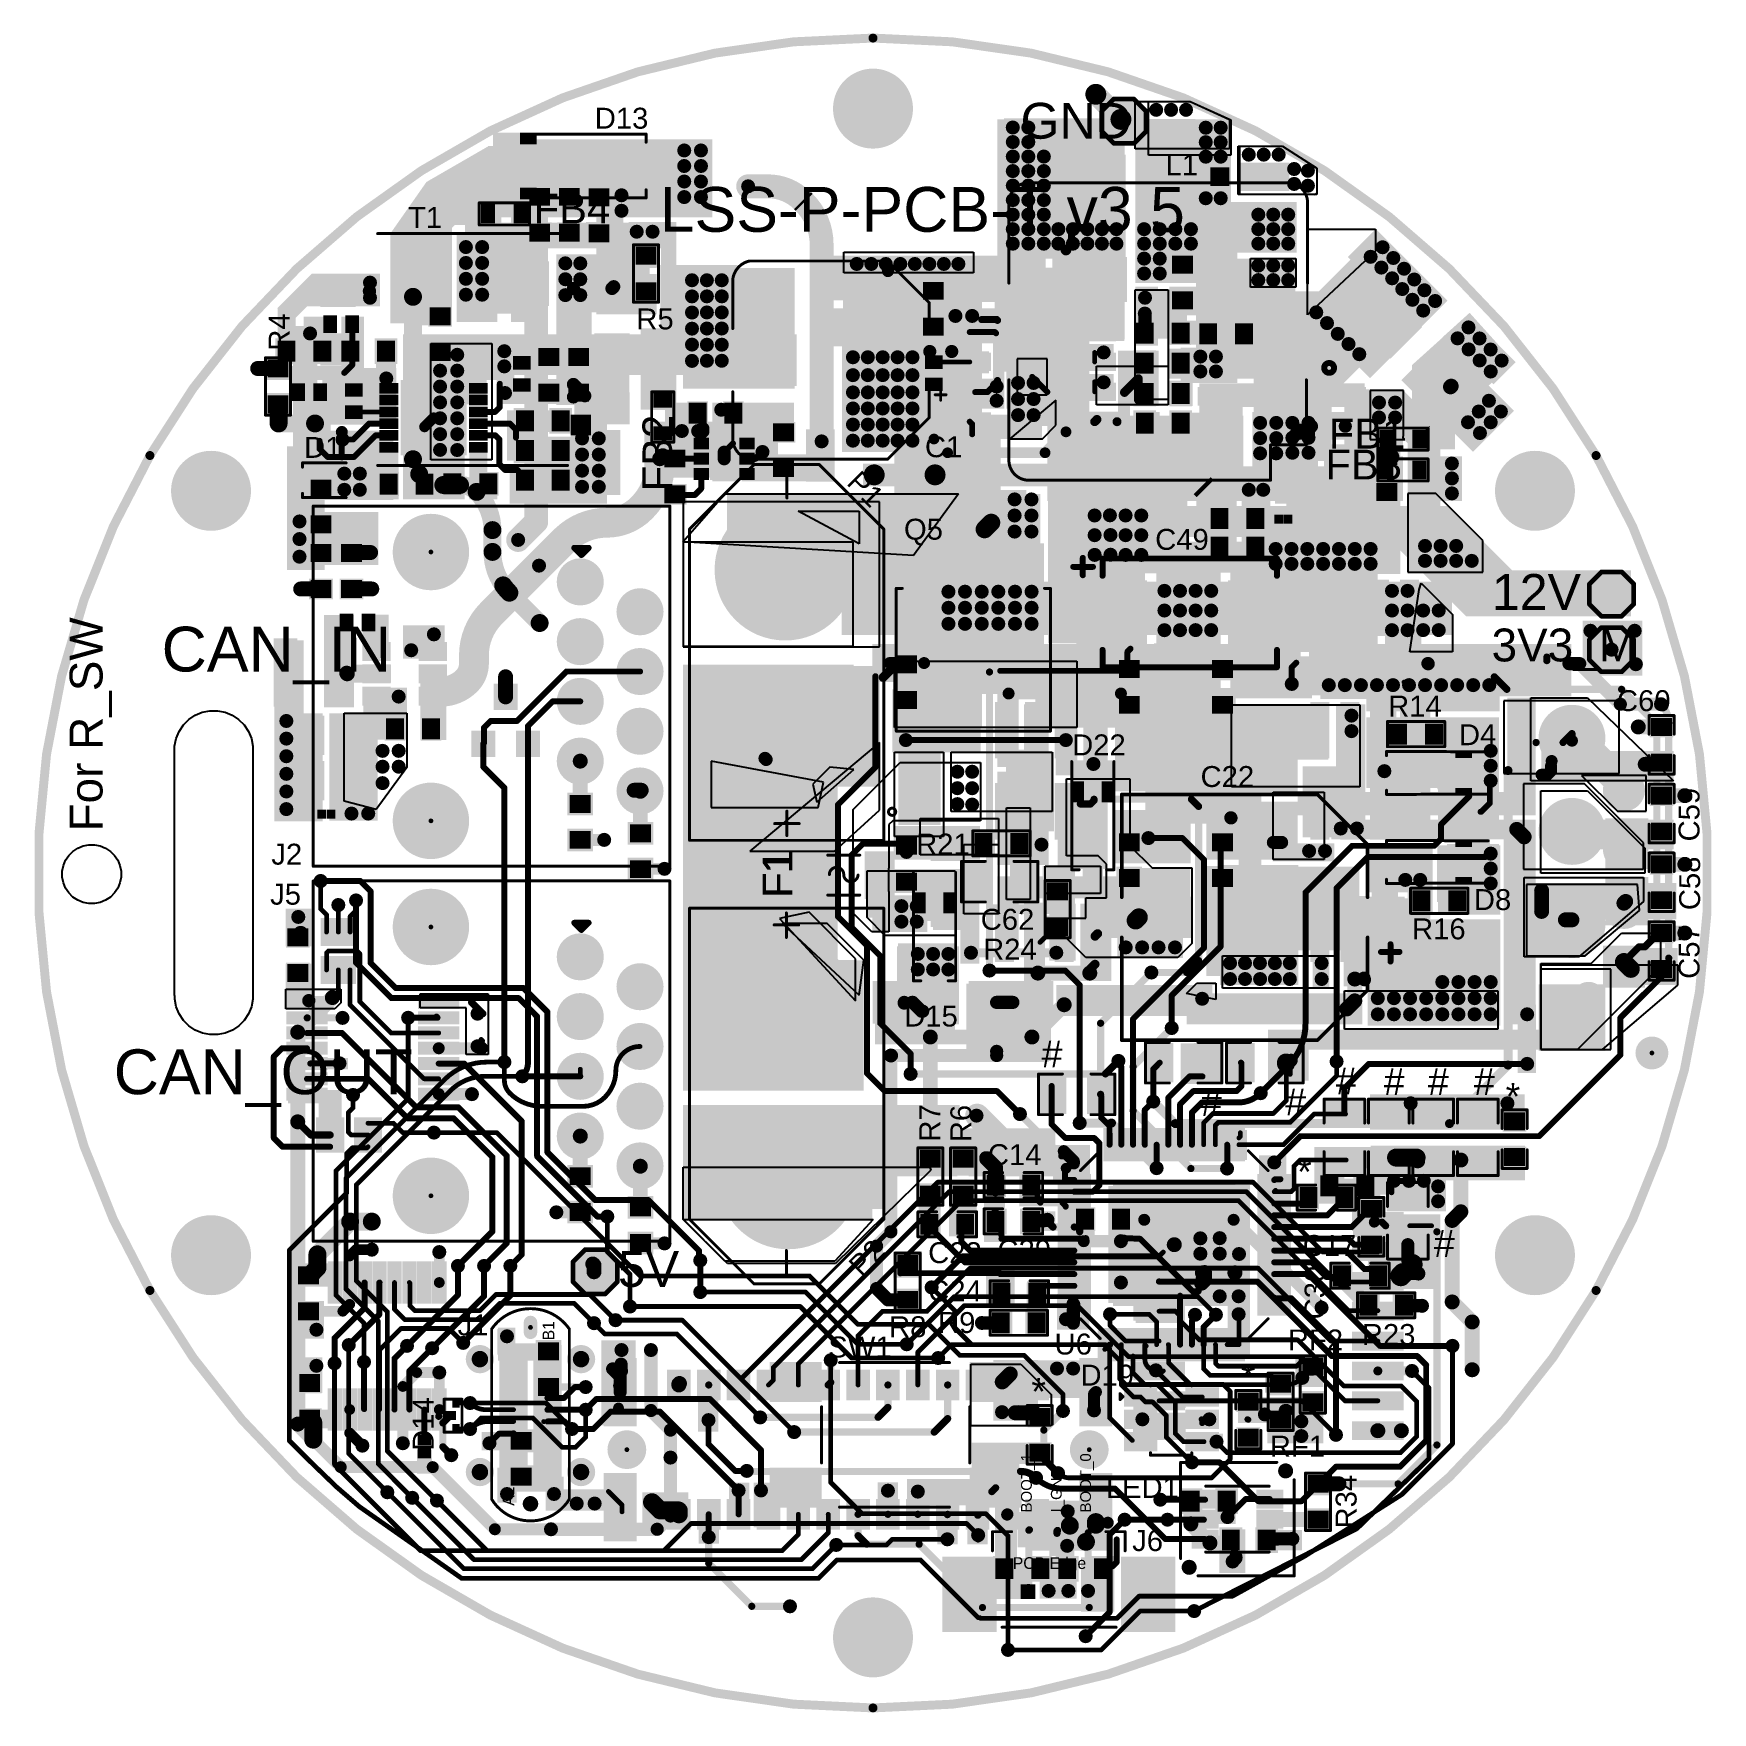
# Model space of a CAD drawing. Header units: millimetres. Extents: x -35.7 to 35.7, y -3.2 to 68.2.
import ezdxf

# ---------------------------------------------------------------- set-up
doc = ezdxf.new("R2010")
doc.units = ezdxf.units.MM
for name, color, linetype in [('BottomLayer', 5, 'Continuous'), ('BottomPaste', 16, 'Continuous'), ('BottomSolder', 6, 'Continuous'), ('Mechanical2', 216, 'Continuous'), ('MultiLayer', 9, 'Continuous'), ('PadHoleLayer', 156, 'Continuous'), ('TopLayer', 1, 'Continuous'), ('TopOverlay', 2, 'Continuous'), ('TopPaste', 8, 'Continuous'), ('TopSolder', 216, 'Continuous'), ('ViaHoleLayer', 16, 'Continuous')]:
    doc.layers.add(name, color=color, linetype=linetype)
doc.styles.add('Arial', font='', dxfattribs={"height": 0.2})
doc.styles.get('Arial').set_extended_font_data('Arial')

msp = doc.modelspace()

# ---------------------------------------------------------------- texts
at = {"layer": 'TopOverlay', "style": 'Arial'}
for s, height, p in [('D13', 0.889, (-11.83, 64.148)), ('L1', 0.889, (12.438, 62.167)), ('FB4', 1.27, (-14.43, 60.12)), ('LSS-P-PCB-T v3.5', 1.905, (-9.068, 59.763)), ('T1', 0.889, (-19.769, 59.931)), ('R5', 0.889, (-10.062, 55.613)), ('FB1', 1.27, (19.38, 50.544)), ('D1', 0.889, (-24.189, 50.152)), ('C1', 0.889, (2.208, 50.178)), ('FB3', 1.27, (19.236, 49.231)), ('Q5', 0.889, (1.317, 46.673)), ('C49', 0.889, (11.998, 46.241)), ('R14', 0.889, (21.902, 39.154)), ('C60', 0.889, (31.632, 39.383)), ('D4', 0.889, (24.914, 37.935)), ('D22', 0.889, (8.467, 37.503)), ('C22', 0.889, (13.928, 36.157)), ('J2', 0.889, (-25.582, 32.855)), ('R21', 0.889, (1.833, 33.287)), ('J5', 0.889, (-25.633, 31.153)), ('D8', 0.889, (25.548, 30.925)), ('C62', 0.889, (4.581, 30.086)), ('R16', 0.889, (22.918, 29.68)), ('R24', 0.889, (4.682, 28.816)), ('D15', 0.889, (1.328, 25.972)), ('C14', 0.889, (4.884, 20.079)), ('C23', 0.889, (2.346, 15.913)), ('C29', 0.889, (5.292, 16.015)), ('C17', 0.889, (18.269, 16.218)), ('C24', 0.889, (2.346, 14.288)), ('J1', 0.889, (-17.661, 12.84)), ('R8', 0.889, (0.682, 12.764)), ('R9', 0.889, (2.765, 12.941)), ('U6', 0.889, (7.718, 12.027)), ('RF2', 0.889, (17.64, 12.201)), ('R23', 0.889, (20.786, 12.433)), ('SW1', 0.889, (-1.9, 11.9)), ('D19', 0.889, (8.821, 10.706)), ('RF1', 0.889, (16.87, 7.684)), ('LED1', 0.889, (9.898, 5.931)), ('J6', 0.889, (11.02, 3.67))]:
    msp.add_text(s, height=height, dxfattribs=at).set_placement(p)
for s, height, rotation, p in [('GND', 1.524, 360, (6.274, 63.721)), ('R4', 0.889, 90, (-24.803, 54.708)), ('FB2', 1.27, 90, (-8.532, 48.73)), ('P1', 0.889, 315, (-1.165, 49.051)), ('12V', 1.524, 360, (26.314, 43.688)), ('For R_SW', 1.397, 90, (-32.759, 34.265)), ('CAN_IN', 1.905, 360, (-30.246, 41.067)), ('3V3_M', 1.397, 360, (26.301, 41.496)), ('C59', 0.889, 90, (35.141, 33.842)), ('F1', 1.27, 90, (-3.427, 31.445)), ('C58', 0.889, 90, (35.166, 30.921)), ('C57', 0.889, 90, (35.141, 28)), ('CAN_OUT', 1.905, 360, (-32.283, 23.095)), ('#', 1.143, 360, (7.163, 24.232)), ('#', 1.143, 360, (19.685, 23.089)), ('#', 1.143, 360, (21.717, 23.063)), ('#', 1.143, 360, (23.597, 23.063)), ('#', 1.143, 360, (25.552, 23.063)), ('*', 1.143, 360, (26.899, 22.428)), ('#', 1.143, 360, (13.945, 22.174)), ('#', 1.143, 360, (17.526, 22.2)), ('R7', 0.889, 90, (2.857, 21.078)), ('R6', 0.889, 90, (4.178, 21.053)), ('*', 1.143, 360, (18.034, 19.228)), ('#', 1.143, 360, (23.851, 16.18)), ('5V', 1.524, 360, (-10.846, 14.902)), ('P2', 0.889, 45, (-0.489, 15.291)), ('C30', 0.889, 90, (19.24, 13.522)), ('*', 1.143, 360, (15.641, 10.5)), ('*', 1.143, 360, (6.731, 9.881)), ('D14', 0.889, 90, (-18.682, 7.932)), ('BOOT_1', 0.4572, 90, (6.752, 5.309)), ('I_GND', 0.4572, 90, (8.022, 5.309)), ('BOOT_0', 0.4572, 90, (9.267, 5.309)), ('R34', 0.889, 90, (20.561, 4.632))]:
    msp.add_text(s, height=height, rotation=rotation, dxfattribs=at).set_placement(p)

# ---------------------------------------------------------------- blocks, each defined once
blk = doc.blocks.new('DPAK_1')
at = {"layer": 'TopLayer'}
for points in [[(-2.9, 0.49), (-2.9, 6.69), (2.9, 6.69), (2.9, 0.49)], [(-3.085, -5.09), (-3.085, -2.09), (-1.485, -2.09), (-1.485, -5.09)], [(1.485, -5.09), (1.485, -2.09), (3.085, -2.09), (3.085, -5.09)]]:
    blk.add_hatch(color=1, dxfattribs=at).paths.add_polyline_path(points)
at = {"layer": 'TopPaste'}
for points in [[(-2.9, 0.49), (-2.9, 6.69), (2.9, 6.69), (2.9, 0.49)], [(-3.085, -5.09), (-3.085, -2.09), (-1.485, -2.09), (-1.485, -5.09)], [(1.485, -5.09), (1.485, -2.09), (3.085, -2.09), (3.085, -5.09)]]:
    blk.add_hatch(color=8, dxfattribs=at).paths.add_polyline_path(points)
at = {"layer": 'TopSolder'}
for points in [[(-3.002, 0.388), (-3.002, 6.792), (3.002, 6.792), (3.002, 0.388)], [(-3.187, -5.192), (-3.187, -1.988), (-1.383, -1.988), (-1.383, -5.192)], [(1.383, -5.192), (1.383, -1.988), (3.187, -1.988), (3.187, -5.192)]]:
    blk.add_hatch(color=216, dxfattribs=at).paths.add_polyline_path(points)
at = {"layer": 'TopOverlay', "const_width": 0.127}
for points in [[(-3.277, 4.877), (-3.023, 4.877)], [(-3.277, -1.194), (-3.277, 4.877)], [(3.023, 4.877), (3.277, 4.877)], [(3.277, -1.194), (3.277, 4.877)], [(-3.277, -1.194), (3.277, -1.194)]]:
    blk.add_lwpolyline(points, dxfattribs=at)
at = {"layer": 'TopOverlay'}
for points, const_width in [([(-3.308, 4.877, 1), (-3.245, 4.877, 1)], 0.0635), ([(-3.308, 4.877, 1), (-3.245, 4.877, 1)], 0.0635), ([(-3.054, 4.877, 1), (-2.991, 4.877, 1)], 0.0635), ([(2.991, 4.877, 1), (3.054, 4.877, 1)], 0.0635), ([(3.245, 4.877, 1), (3.308, 4.877, 1)], 0.0635), ([(3.245, 4.877, 1), (3.308, 4.877, 1)], 0.0635), ([(-3.308, -1.194, 1), (-3.245, -1.194, 1)], 0.0635), ([(-3.308, -1.194, 1), (-3.245, -1.194, 1)], 0.0635), ([(3.245, -1.194, 1), (3.308, -1.194, 1)], 0.0635), ([(3.245, -1.194, 1), (3.308, -1.194, 1)], 0.0635), ([(-3.302, -4.623, 1), (-3.607, -4.623, 1)], 0.127), ([(-3.639, -4.623, 1), (-3.575, -4.623, 1)], 0.0635), ([(-3.334, -4.623, 1), (-3.27, -4.623, 1)], 0.0635)]:
    blk.add_lwpolyline(points, format="xyb", close=True, dxfattribs=dict(at, const_width=const_width))
blk = doc.blocks.new('R__0603_B_2')
at = {"layer": 'BottomLayer'}
for points in [[(-1.143, -0.4445), (-1.143, 0.4445), (-0.381, 0.4445), (-0.381, -0.4445)], [(0.381, -0.4445), (0.381, 0.4445), (1.143, 0.4445), (1.143, -0.4445)]]:
    blk.add_hatch(color=5, dxfattribs=at).paths.add_polyline_path(points)
at = {"layer": 'BottomPaste'}
for points in [[(-1.143, -0.4445), (-1.143, 0.4445), (-0.381, 0.4445), (-0.381, -0.4445)], [(0.381, -0.4445), (0.381, 0.4445), (1.143, 0.4445), (1.143, -0.4445)]]:
    blk.add_hatch(color=16, dxfattribs=at).paths.add_polyline_path(points)
at = {"layer": 'BottomSolder'}
for points in [[(-1.2446, -0.5461), (-1.2446, 0.5461), (-0.2794, 0.5461), (-0.2794, -0.5461)], [(0.2794, -0.5461), (0.2794, 0.5461), (1.2446, 0.5461), (1.2446, -0.5461)]]:
    blk.add_hatch(color=6, dxfattribs=at).paths.add_polyline_path(points)
blk = doc.blocks.new('R__0603_B_3')
at = {"layer": 'BottomLayer'}
for points in [[(-1.143, -0.4445), (-1.143, 0.4445), (-0.381, 0.4445), (-0.381, -0.4445)], [(0.381, -0.4445), (0.381, 0.4445), (1.143, 0.4445), (1.143, -0.4445)]]:
    blk.add_hatch(color=5, dxfattribs=at).paths.add_polyline_path(points)
at = {"layer": 'BottomPaste'}
for points in [[(-1.143, -0.4445), (-1.143, 0.4445), (-0.381, 0.4445), (-0.381, -0.4445)], [(0.381, -0.4445), (0.381, 0.4445), (1.143, 0.4445), (1.143, -0.4445)]]:
    blk.add_hatch(color=16, dxfattribs=at).paths.add_polyline_path(points)
at = {"layer": 'BottomSolder'}
for points in [[(-1.2446, -0.5461), (-1.2446, 0.5461), (-0.2794, 0.5461), (-0.2794, -0.5461)], [(0.2794, -0.5461), (0.2794, 0.5461), (1.2446, 0.5461), (1.2446, -0.5461)]]:
    blk.add_hatch(color=6, dxfattribs=at).paths.add_polyline_path(points)
blk = doc.blocks.new('R__0603_B_4')
at = {"layer": 'BottomLayer'}
for points in [[(-1.143, -0.4445), (-1.143, 0.4445), (-0.381, 0.4445), (-0.381, -0.4445)], [(0.381, -0.4445), (0.381, 0.4445), (1.143, 0.4445), (1.143, -0.4445)]]:
    blk.add_hatch(color=5, dxfattribs=at).paths.add_polyline_path(points)
at = {"layer": 'BottomPaste'}
for points in [[(-1.143, -0.4445), (-1.143, 0.4445), (-0.381, 0.4445), (-0.381, -0.4445)], [(0.381, -0.4445), (0.381, 0.4445), (1.143, 0.4445), (1.143, -0.4445)]]:
    blk.add_hatch(color=16, dxfattribs=at).paths.add_polyline_path(points)
at = {"layer": 'BottomSolder'}
for points in [[(-1.2446, -0.5461), (-1.2446, 0.5461), (-0.2794, 0.5461), (-0.2794, -0.5461)], [(0.2794, -0.5461), (0.2794, 0.5461), (1.2446, 0.5461), (1.2446, -0.5461)]]:
    blk.add_hatch(color=6, dxfattribs=at).paths.add_polyline_path(points)
blk = doc.blocks.new('R__0603_5')
at = {"layer": 'TopLayer'}
for points in [[(-0.381, 0.4445), (-0.381, -0.4445), (-1.143, -0.4445), (-1.143, 0.4445)], [(1.143, 0.4445), (1.143, -0.4445), (0.381, -0.4445), (0.381, 0.4445)]]:
    blk.add_hatch(color=1, dxfattribs=at).paths.add_polyline_path(points)
at = {"layer": 'TopPaste'}
for points in [[(-0.381, 0.4445), (-0.381, -0.4445), (-1.143, -0.4445), (-1.143, 0.4445)], [(1.143, 0.4445), (1.143, -0.4445), (0.381, -0.4445), (0.381, 0.4445)]]:
    blk.add_hatch(color=8, dxfattribs=at).paths.add_polyline_path(points)
at = {"layer": 'TopSolder'}
for points in [[(-0.2794, 0.5461), (-0.2794, -0.5461), (-1.2446, -0.5461), (-1.2446, 0.5461)], [(1.2446, 0.5461), (1.2446, -0.5461), (0.2794, -0.5461), (0.2794, 0.5461)]]:
    blk.add_hatch(color=216, dxfattribs=at).paths.add_polyline_path(points)
at = {"layer": 'TopOverlay', "const_width": 0.127}
for points in [[(-1.2192, -0.5334), (-1.2192, 0.5334)], [(-1.2192, 0.5334), (1.2192, 0.5334)], [(1.2192, -0.5334), (1.2192, 0.5334)], [(-1.2192, -0.5334), (1.2192, -0.5334)]]:
    blk.add_lwpolyline(points, dxfattribs=at)
at = {"layer": 'TopOverlay', "const_width": 0.0635}
for points in [[(-1.25095, 0.5334, 1), (-1.18745, 0.5334, 1)], [(-1.25095, 0.5334, 1), (-1.18745, 0.5334, 1)], [(1.18745, 0.5334, 1), (1.25095, 0.5334, 1)], [(1.18745, 0.5334, 1), (1.25095, 0.5334, 1)], [(-1.25095, -0.5334, 1), (-1.18745, -0.5334, 1)], [(-1.25095, -0.5334, 1), (-1.18745, -0.5334, 1)], [(1.18745, -0.5334, 1), (1.25095, -0.5334, 1)], [(1.18745, -0.5334, 1), (1.25095, -0.5334, 1)]]:
    blk.add_lwpolyline(points, format="xyb", close=True, dxfattribs=at)
blk = doc.blocks.new('R__0603_B_6')
at = {"layer": 'BottomLayer'}
for points in [[(-1.143, -0.4445), (-1.143, 0.4445), (-0.381, 0.4445), (-0.381, -0.4445)], [(0.381, -0.4445), (0.381, 0.4445), (1.143, 0.4445), (1.143, -0.4445)]]:
    blk.add_hatch(color=5, dxfattribs=at).paths.add_polyline_path(points)
at = {"layer": 'BottomPaste'}
for points in [[(-1.143, -0.4445), (-1.143, 0.4445), (-0.381, 0.4445), (-0.381, -0.4445)], [(0.381, -0.4445), (0.381, 0.4445), (1.143, 0.4445), (1.143, -0.4445)]]:
    blk.add_hatch(color=16, dxfattribs=at).paths.add_polyline_path(points)
at = {"layer": 'BottomSolder'}
for points in [[(-1.2446, -0.5461), (-1.2446, 0.5461), (-0.2794, 0.5461), (-0.2794, -0.5461)], [(0.2794, -0.5461), (0.2794, 0.5461), (1.2446, 0.5461), (1.2446, -0.5461)]]:
    blk.add_hatch(color=6, dxfattribs=at).paths.add_polyline_path(points)
blk = doc.blocks.new('C__0805_7')
at = {"layer": 'TopLayer'}
for points in [[(-1.524, 0.762), (-0.508, 0.762), (-0.508, -0.762), (-1.524, -0.762)], [(0.508, 0.762), (1.524, 0.762), (1.524, -0.762), (0.508, -0.762)]]:
    blk.add_hatch(color=1, dxfattribs=at).paths.add_polyline_path(points)
at = {"layer": 'TopPaste'}
for points in [[(-1.524, 0.762), (-0.508, 0.762), (-0.508, -0.762), (-1.524, -0.762)], [(0.508, 0.762), (1.524, 0.762), (1.524, -0.762), (0.508, -0.762)]]:
    blk.add_hatch(color=8, dxfattribs=at).paths.add_polyline_path(points)
at = {"layer": 'TopSolder'}
for points in [[(-1.594, 0.832), (-0.438, 0.832), (-0.438, -0.832), (-1.594, -0.832)], [(0.438, 0.832), (1.594, 0.832), (1.594, -0.832), (0.438, -0.832)]]:
    blk.add_hatch(color=216, dxfattribs=at).paths.add_polyline_path(points)
at = {"layer": 'TopOverlay', "const_width": 0.127}
for points in [[(-1.626, -0.864), (-1.626, 0.864)], [(-1.626, 0.864), (-0.61, 0.864)], [(0.61, 0.864), (1.626, 0.864)], [(1.626, -0.864), (1.626, 0.864)], [(-1.626, -0.864), (-0.61, -0.864)], [(0.61, -0.864), (1.626, -0.864)]]:
    blk.add_lwpolyline(points, dxfattribs=at)
at = {"layer": 'TopOverlay', "const_width": 0.0635}
for points in [[(-1.657, 0.864, 1), (-1.594, 0.864, 1)], [(-1.657, 0.864, 1), (-1.594, 0.864, 1)], [(-0.641, 0.864, 1), (-0.578, 0.864, 1)], [(0.578, 0.864, 1), (0.641, 0.864, 1)], [(1.594, 0.864, 1), (1.657, 0.864, 1)], [(1.594, 0.864, 1), (1.657, 0.864, 1)], [(-1.657, -0.864, 1), (-1.594, -0.864, 1)], [(-1.657, -0.864, 1), (-1.594, -0.864, 1)], [(-0.641, -0.864, 1), (-0.578, -0.864, 1)], [(0.578, -0.864, 1), (0.641, -0.864, 1)], [(1.594, -0.864, 1), (1.657, -0.864, 1)], [(1.594, -0.864, 1), (1.657, -0.864, 1)]]:
    blk.add_lwpolyline(points, format="xyb", close=True, dxfattribs=at)
blk = doc.blocks.new('SOD_123_8')
at = {"layer": 'TopLayer'}
for points in [[(-2.225, 0.325), (-1.255, 0.325), (-1.255, -0.325), (-2.225, -0.325)], [(1.255, 0.325), (2.225, 0.325), (2.225, -0.325), (1.255, -0.325)]]:
    blk.add_hatch(color=1, dxfattribs=at).paths.add_polyline_path(points)
at = {"layer": 'TopOverlay'}
for points in [[(-3.253, -0.862), (-2.313, -0.862), (-2.313, 0.925), (-3.253, 0.925)], [(-2.364, 0.382), (-1.475, 0.382), (-1.475, 0.925), (-2.364, 0.925)], [(-2.364, -0.923), (-1.475, -0.923), (-1.475, -0.38), (-2.364, -0.38)]]:
    blk.add_hatch(color=2, dxfattribs=at).paths.add_polyline_path(points)
at = {"layer": 'TopPaste'}
for points in [[(-2.225, 0.325), (-1.255, 0.325), (-1.255, -0.325), (-2.225, -0.325)], [(1.255, 0.325), (2.225, 0.325), (2.225, -0.325), (1.255, -0.325)]]:
    blk.add_hatch(color=8, dxfattribs=at).paths.add_polyline_path(points)
at = {"layer": 'TopSolder'}
for points in [[(-2.327, 0.427), (-1.153, 0.427), (-1.153, -0.427), (-2.327, -0.427)], [(1.153, 0.427), (2.327, 0.427), (2.327, -0.427), (1.153, -0.427)]]:
    blk.add_hatch(color=216, dxfattribs=at).paths.add_polyline_path(points)
at = {"layer": 'TopOverlay', "const_width": 0.127}
for points in [[(1.397, 0.899), (-3.2, 0.899)], [(1.397, 0.584), (1.397, 0.899)], [(1.397, -0.899), (1.397, -0.584)], [(1.397, -0.899), (-3.2, -0.899)]]:
    blk.add_lwpolyline(points, dxfattribs=at)
at = {"layer": 'TopOverlay', "const_width": 0.0635}
for points in [[(-3.232, 0.899, 1), (-3.169, 0.899, 1)], [(1.365, 0.899, 1), (1.429, 0.899, 1)], [(1.365, 0.899, 1), (1.429, 0.899, 1)], [(1.365, 0.584, 1), (1.429, 0.584, 1)], [(1.365, -0.584, 1), (1.429, -0.584, 1)], [(-3.232, -0.899, 1), (-3.169, -0.899, 1)], [(1.365, -0.899, 1), (1.429, -0.899, 1)], [(1.365, -0.899, 1), (1.429, -0.899, 1)]]:
    blk.add_lwpolyline(points, format="xyb", close=True, dxfattribs=at)
blk = doc.blocks.new('R__0603_9')
at = {"layer": 'TopLayer'}
for points in [[(-0.381, 0.4445), (-0.381, -0.4445), (-1.143, -0.4445), (-1.143, 0.4445)], [(1.143, 0.4445), (1.143, -0.4445), (0.381, -0.4445), (0.381, 0.4445)]]:
    blk.add_hatch(color=1, dxfattribs=at).paths.add_polyline_path(points)
at = {"layer": 'TopPaste'}
for points in [[(-0.381, 0.4445), (-0.381, -0.4445), (-1.143, -0.4445), (-1.143, 0.4445)], [(1.143, 0.4445), (1.143, -0.4445), (0.381, -0.4445), (0.381, 0.4445)]]:
    blk.add_hatch(color=8, dxfattribs=at).paths.add_polyline_path(points)
at = {"layer": 'TopSolder'}
for points in [[(-0.2794, 0.5461), (-0.2794, -0.5461), (-1.2446, -0.5461), (-1.2446, 0.5461)], [(1.2446, 0.5461), (1.2446, -0.5461), (0.2794, -0.5461), (0.2794, 0.5461)]]:
    blk.add_hatch(color=216, dxfattribs=at).paths.add_polyline_path(points)
at = {"layer": 'TopOverlay', "const_width": 0.127}
for points in [[(1.2192, 0.5334), (-1.2192, 0.5334)], [(-1.2192, -0.5334), (-1.2192, 0.5334)], [(1.2192, -0.5334), (1.2192, 0.5334)], [(1.2192, -0.5334), (-1.2192, -0.5334)]]:
    blk.add_lwpolyline(points, dxfattribs=at)
at = {"layer": 'TopOverlay', "const_width": 0.0635}
for points in [[(-1.25095, 0.5334, 1), (-1.18745, 0.5334, 1)], [(-1.25095, 0.5334, 1), (-1.18745, 0.5334, 1)], [(1.18745, 0.5334, 1), (1.25095, 0.5334, 1)], [(1.18745, 0.5334, 1), (1.25095, 0.5334, 1)], [(-1.25095, -0.5334, 1), (-1.18745, -0.5334, 1)], [(-1.25095, -0.5334, 1), (-1.18745, -0.5334, 1)], [(1.18745, -0.5334, 1), (1.25095, -0.5334, 1)], [(1.18745, -0.5334, 1), (1.25095, -0.5334, 1)]]:
    blk.add_lwpolyline(points, format="xyb", close=True, dxfattribs=at)
blk = doc.blocks.new('CAP_0603_B_10')
at = {"layer": 'BottomLayer'}
for points in [[(-1.143, -0.445), (-1.143, 0.445), (-0.381, 0.445), (-0.381, -0.445)], [(0.381, -0.445), (0.381, 0.445), (1.143, 0.445), (1.143, -0.445)]]:
    blk.add_hatch(color=5, dxfattribs=at).paths.add_polyline_path(points)
at = {"layer": 'BottomPaste'}
for points in [[(-1.143, -0.445), (-1.143, 0.445), (-0.381, 0.445), (-0.381, -0.445)], [(0.381, -0.445), (0.381, 0.445), (1.143, 0.445), (1.143, -0.445)]]:
    blk.add_hatch(color=16, dxfattribs=at).paths.add_polyline_path(points)
at = {"layer": 'BottomSolder'}
for points in [[(-1.203, -0.504), (-1.203, 0.504), (-0.321, 0.504), (-0.321, -0.504)], [(0.321, -0.504), (0.321, 0.504), (1.203, 0.504), (1.203, -0.504)]]:
    blk.add_hatch(color=6, dxfattribs=at).paths.add_polyline_path(points)
blk = doc.blocks.new('R___0201_B_11')
at = {"layer": 'BottomLayer'}
for points in [[(-0.41, 0.185), (-0.14, 0.185), (-0.14, -0.185), (-0.41, -0.185)], [(0.14, 0.185), (0.41, 0.185), (0.41, -0.185), (0.14, -0.185)]]:
    blk.add_hatch(color=5, dxfattribs=at).paths.add_polyline_path(points)
at = {"layer": 'BottomPaste'}
for points in [[(-0.41, 0.185), (-0.14, 0.185), (-0.14, -0.185), (-0.41, -0.185)], [(0.14, 0.185), (0.41, 0.185), (0.41, -0.185), (0.14, -0.185)]]:
    blk.add_hatch(color=16, dxfattribs=at).paths.add_polyline_path(points)
at = {"layer": 'BottomSolder'}
for points in [[(-0.512, 0.287), (-0.038, 0.287), (-0.038, -0.287), (-0.512, -0.287)], [(0.038, 0.287), (0.512, 0.287), (0.512, -0.287), (0.038, -0.287)]]:
    blk.add_hatch(color=6, dxfattribs=at).paths.add_polyline_path(points)
blk = doc.blocks.new('SOT_666_B_12')
at = {"layer": 'BottomLayer'}
for points in [[(-1.3, 0.65), (-0.31, 0.65), (-0.31, 0.35), (-1.3, 0.35)], [(-1.3, 0.15), (-0.31, 0.15), (-0.31, -0.15), (-1.3, -0.15)], [(0.31, 0.65), (1.3, 0.65), (1.3, 0.35), (0.31, 0.35)], [(0.31, 0.15), (1.3, 0.15), (1.3, -0.15), (0.31, -0.15)], [(-1.3, -0.35), (-0.31, -0.35), (-0.31, -0.65), (-1.3, -0.65)], [(0.31, -0.35), (1.3, -0.35), (1.3, -0.65), (0.31, -0.65)]]:
    blk.add_hatch(color=5, dxfattribs=at).paths.add_polyline_path(points)
at = {"layer": 'BottomPaste'}
for points in [[(-1.3, 0.65), (-0.31, 0.65), (-0.31, 0.35), (-1.3, 0.35)], [(-1.3, 0.15), (-0.31, 0.15), (-0.31, -0.15), (-1.3, -0.15)], [(0.31, 0.65), (1.3, 0.65), (1.3, 0.35), (0.31, 0.35)], [(0.31, 0.15), (1.3, 0.15), (1.3, -0.15), (0.31, -0.15)], [(-1.3, -0.35), (-0.31, -0.35), (-0.31, -0.65), (-1.3, -0.65)], [(0.31, -0.35), (1.3, -0.35), (1.3, -0.65), (0.31, -0.65)]]:
    blk.add_hatch(color=16, dxfattribs=at).paths.add_polyline_path(points)
at = {"layer": 'BottomSolder'}
for points in [[(-1.402, 0.752), (-0.208, 0.752), (-0.208, 0.248), (-1.402, 0.248)], [(0.208, 0.752), (1.402, 0.752), (1.402, 0.248), (0.208, 0.248)], [(-1.402, 0.252), (-0.208, 0.252), (-0.208, -0.252), (-1.402, -0.252)], [(0.208, 0.252), (1.402, 0.252), (1.402, -0.252), (0.208, -0.252)], [(-1.402, -0.248), (-0.208, -0.248), (-0.208, -0.752), (-1.402, -0.752)], [(0.208, -0.248), (1.402, -0.248), (1.402, -0.752), (0.208, -0.752)]]:
    blk.add_hatch(color=6, dxfattribs=at).paths.add_polyline_path(points)
blk = doc.blocks.new('SOT_666_B_13')
at = {"layer": 'BottomLayer'}
for points in [[(-1.3, 0.65), (-0.31, 0.65), (-0.31, 0.35), (-1.3, 0.35)], [(-1.3, 0.15), (-0.31, 0.15), (-0.31, -0.15), (-1.3, -0.15)], [(0.31, 0.65), (1.3, 0.65), (1.3, 0.35), (0.31, 0.35)], [(0.31, 0.15), (1.3, 0.15), (1.3, -0.15), (0.31, -0.15)], [(-1.3, -0.35), (-0.31, -0.35), (-0.31, -0.65), (-1.3, -0.65)], [(0.31, -0.35), (1.3, -0.35), (1.3, -0.65), (0.31, -0.65)]]:
    blk.add_hatch(color=5, dxfattribs=at).paths.add_polyline_path(points)
at = {"layer": 'BottomPaste'}
for points in [[(-1.3, 0.65), (-0.31, 0.65), (-0.31, 0.35), (-1.3, 0.35)], [(-1.3, 0.15), (-0.31, 0.15), (-0.31, -0.15), (-1.3, -0.15)], [(0.31, 0.65), (1.3, 0.65), (1.3, 0.35), (0.31, 0.35)], [(0.31, 0.15), (1.3, 0.15), (1.3, -0.15), (0.31, -0.15)], [(-1.3, -0.35), (-0.31, -0.35), (-0.31, -0.65), (-1.3, -0.65)], [(0.31, -0.35), (1.3, -0.35), (1.3, -0.65), (0.31, -0.65)]]:
    blk.add_hatch(color=16, dxfattribs=at).paths.add_polyline_path(points)
at = {"layer": 'BottomSolder'}
for points in [[(-1.402, 0.752), (-0.208, 0.752), (-0.208, 0.248), (-1.402, 0.248)], [(0.208, 0.752), (1.402, 0.752), (1.402, 0.248), (0.208, 0.248)], [(-1.402, 0.252), (-0.208, 0.252), (-0.208, -0.252), (-1.402, -0.252)], [(0.208, 0.252), (1.402, 0.252), (1.402, -0.252), (0.208, -0.252)], [(-1.402, -0.248), (-0.208, -0.248), (-0.208, -0.752), (-1.402, -0.752)], [(0.208, -0.248), (1.402, -0.248), (1.402, -0.752), (0.208, -0.752)]]:
    blk.add_hatch(color=6, dxfattribs=at).paths.add_polyline_path(points)
blk = doc.blocks.new('SOT_23_6_14')
at = {"layer": 'TopLayer'}
for points in [[(-1.92, 1.26), (-0.7, 1.26), (-0.7, 0.64), (-1.92, 0.64)], [(0.7, 1.26), (1.92, 1.26), (1.92, 0.64), (0.7, 0.64)], [(-1.92, 0.31), (-0.7, 0.31), (-0.7, -0.31), (-1.92, -0.31)], [(0.7, 0.31), (1.92, 0.31), (1.92, -0.31), (0.7, -0.31)], [(-1.92, -0.64), (-0.7, -0.64), (-0.7, -1.26), (-1.92, -1.26)], [(0.7, -0.64), (1.92, -0.64), (1.92, -1.26), (0.7, -1.26)]]:
    blk.add_hatch(color=1, dxfattribs=at).paths.add_polyline_path(points)
at = {"layer": 'TopPaste'}
for points in [[(-1.92, 1.26), (-0.7, 1.26), (-0.7, 0.64), (-1.92, 0.64)], [(0.7, 1.26), (1.92, 1.26), (1.92, 0.64), (0.7, 0.64)], [(-1.92, 0.31), (-0.7, 0.31), (-0.7, -0.31), (-1.92, -0.31)], [(0.7, 0.31), (1.92, 0.31), (1.92, -0.31), (0.7, -0.31)], [(-1.92, -0.64), (-0.7, -0.64), (-0.7, -1.26), (-1.92, -1.26)], [(0.7, -0.64), (1.92, -0.64), (1.92, -1.26), (0.7, -1.26)]]:
    blk.add_hatch(color=8, dxfattribs=at).paths.add_polyline_path(points)
at = {"layer": 'TopSolder'}
for points in [[(-2.022, 1.362), (-0.598, 1.362), (-0.598, 0.538), (-2.022, 0.538)], [(0.598, 1.362), (2.022, 1.362), (2.022, 0.538), (0.598, 0.538)], [(-2.022, 0.412), (-0.598, 0.412), (-0.598, -0.412), (-2.022, -0.412)], [(0.598, 0.412), (2.022, 0.412), (2.022, -0.412), (0.598, -0.412)], [(-2.022, -0.538), (-0.598, -0.538), (-0.598, -1.362), (-2.022, -1.362)], [(0.598, -0.538), (2.022, -0.538), (2.022, -1.362), (0.598, -1.362)]]:
    blk.add_hatch(color=216, dxfattribs=at).paths.add_polyline_path(points)
at = {"layer": 'TopOverlay', "const_width": 0.127}
for points in [[(-0.889, 1.524), (0.864, 1.524)], [(-0.889, 1.424), (-0.889, 1.524)], [(0.864, 1.424), (0.864, 1.524)], [(-2.184, 1.092), (-2.057, 0.965)], [(-2.184, 0.838), (-2.184, 1.092)], [(-2.184, 0.838), (-2.057, 0.965)], [(-0.889, -1.524), (-0.889, -1.424)], [(0.864, -1.524), (0.864, -1.424)], [(-0.889, -1.524), (0.864, -1.524)]]:
    blk.add_lwpolyline(points, dxfattribs=at)
at = {"layer": 'TopOverlay', "const_width": 0.0635}
for points in [[(-0.921, 1.524, 1), (-0.857, 1.524, 1)], [(-0.921, 1.524, 1), (-0.857, 1.524, 1)], [(-0.921, 1.424, 1), (-0.857, 1.424, 1)], [(0.832, 1.524, 1), (0.895, 1.524, 1)], [(0.832, 1.524, 1), (0.895, 1.524, 1)], [(0.832, 1.424, 1), (0.895, 1.424, 1)], [(-2.216, 1.092, 1), (-2.153, 1.092, 1)], [(-2.216, 1.092, 1), (-2.153, 1.092, 1)], [(-2.216, 0.838, 1), (-2.153, 0.838, 1)], [(-2.216, 0.838, 1), (-2.153, 0.838, 1)], [(-2.089, 0.965, 1), (-2.026, 0.965, 1)], [(-2.089, 0.965, 1), (-2.026, 0.965, 1)], [(-0.921, -1.424, 1), (-0.857, -1.424, 1)], [(0.832, -1.424, 1), (0.895, -1.424, 1)], [(-0.921, -1.524, 1), (-0.857, -1.524, 1)], [(-0.921, -1.524, 1), (-0.857, -1.524, 1)], [(0.832, -1.524, 1), (0.895, -1.524, 1)], [(0.832, -1.524, 1), (0.895, -1.524, 1)]]:
    blk.add_lwpolyline(points, format="xyb", close=True, dxfattribs=at)
blk = doc.blocks.new('2_DFN__0_6_0_3__B_15')
at = {"layer": 'BottomLayer'}
for points in [[(-0.065, -0.135), (-0.325, -0.135), (-0.325, 0.135), (-0.065, 0.135)], [(0.325, -0.135), (0.065, -0.135), (0.065, 0.135), (0.325, 0.135)]]:
    blk.add_hatch(color=5, dxfattribs=at).paths.add_polyline_path(points)
at = {"layer": 'BottomPaste'}
for points in [[(-0.065, -0.135), (-0.325, -0.135), (-0.325, 0.135), (-0.065, 0.135)], [(0.325, -0.135), (0.065, -0.135), (0.065, 0.135), (0.325, 0.135)]]:
    blk.add_hatch(color=16, dxfattribs=at).paths.add_polyline_path(points)
at = {"layer": 'BottomSolder'}
for points in [[(-0.01, -0.19), (-0.38, -0.19), (-0.38, 0.19), (-0.01, 0.19)], [(0.38, -0.19), (0.01, -0.19), (0.01, 0.19), (0.38, 0.19)]]:
    blk.add_hatch(color=6, dxfattribs=at).paths.add_polyline_path(points)
blk = doc.blocks.new('M____SMP_B_16')
at = {"layer": 'BottomLayer'}
for points in [[(-1.95, 0.55), (0.05, 0.55), (0.05, -0.55), (-1.95, -0.55)], [(0.55, 0.4), (1.35, 0.4), (1.35, -0.4), (0.55, -0.4)]]:
    blk.add_hatch(color=5, dxfattribs=at).paths.add_polyline_path(points)
at = {"layer": 'BottomPaste'}
for points in [[(-1.95, 0.55), (0.05, 0.55), (0.05, -0.55), (-1.95, -0.55)], [(0.55, 0.4), (1.35, 0.4), (1.35, -0.4), (0.55, -0.4)]]:
    blk.add_hatch(color=16, dxfattribs=at).paths.add_polyline_path(points)
at = {"layer": 'BottomSolder'}
for points in [[(-2.001, 0.601), (0.101, 0.601), (0.101, -0.601), (-2.001, -0.601)], [(0.499, 0.451), (1.401, 0.451), (1.401, -0.451), (0.499, -0.451)]]:
    blk.add_hatch(color=6, dxfattribs=at).paths.add_polyline_path(points)
blk = doc.blocks.new('2_DFN__0_6_0_3__B_17')
at = {"layer": 'BottomLayer'}
for points in [[(-0.065, -0.135), (-0.325, -0.135), (-0.325, 0.135), (-0.065, 0.135)], [(0.325, -0.135), (0.065, -0.135), (0.065, 0.135), (0.325, 0.135)]]:
    blk.add_hatch(color=5, dxfattribs=at).paths.add_polyline_path(points)
at = {"layer": 'BottomPaste'}
for points in [[(-0.065, -0.135), (-0.325, -0.135), (-0.325, 0.135), (-0.065, 0.135)], [(0.325, -0.135), (0.065, -0.135), (0.065, 0.135), (0.325, 0.135)]]:
    blk.add_hatch(color=16, dxfattribs=at).paths.add_polyline_path(points)
at = {"layer": 'BottomSolder'}
for points in [[(-0.01, -0.19), (-0.38, -0.19), (-0.38, 0.19), (-0.01, 0.19)], [(0.38, -0.19), (0.01, -0.19), (0.01, 0.19), (0.38, 0.19)]]:
    blk.add_hatch(color=6, dxfattribs=at).paths.add_polyline_path(points)
blk = doc.blocks.new('SOD_123_18')
at = {"layer": 'TopLayer'}
for points in [[(-2.225, 0.325), (-1.255, 0.325), (-1.255, -0.325), (-2.225, -0.325)], [(1.255, 0.325), (2.225, 0.325), (2.225, -0.325), (1.255, -0.325)]]:
    blk.add_hatch(color=1, dxfattribs=at).paths.add_polyline_path(points)
at = {"layer": 'TopOverlay'}
for points in [[(-3.251, -0.863), (-2.311, -0.863), (-2.311, 0.924), (-3.251, 0.924)], [(-2.362, 0.381), (-1.473, 0.381), (-1.473, 0.924), (-2.362, 0.924)], [(-2.362, -0.924), (-1.473, -0.924), (-1.473, -0.381), (-2.362, -0.381)]]:
    blk.add_hatch(color=2, dxfattribs=at).paths.add_polyline_path(points)
at = {"layer": 'TopPaste'}
for points in [[(-2.225, 0.325), (-1.255, 0.325), (-1.255, -0.325), (-2.225, -0.325)], [(1.255, 0.325), (2.225, 0.325), (2.225, -0.325), (1.255, -0.325)]]:
    blk.add_hatch(color=8, dxfattribs=at).paths.add_polyline_path(points)
at = {"layer": 'TopSolder'}
for points in [[(-2.327, 0.427), (-1.153, 0.427), (-1.153, -0.427), (-2.327, -0.427)], [(1.153, 0.427), (2.327, 0.427), (2.327, -0.427), (1.153, -0.427)]]:
    blk.add_hatch(color=216, dxfattribs=at).paths.add_polyline_path(points)
at = {"layer": 'TopOverlay', "const_width": 0.127}
for points in [[(1.397, 0.899), (-3.2, 0.899)], [(1.397, 0.584), (1.397, 0.899)], [(1.397, -0.899), (1.397, -0.584)], [(1.397, -0.899), (-3.2, -0.899)]]:
    blk.add_lwpolyline(points, dxfattribs=at)
at = {"layer": 'TopOverlay', "const_width": 0.0635}
for points in [[(-3.232, 0.899, 1), (-3.169, 0.899, 1)], [(1.365, 0.899, 1), (1.429, 0.899, 1)], [(1.365, 0.899, 1), (1.429, 0.899, 1)], [(1.365, 0.584, 1), (1.429, 0.584, 1)], [(1.365, -0.584, 1), (1.429, -0.584, 1)], [(-3.232, -0.899, 1), (-3.169, -0.899, 1)], [(1.365, -0.899, 1), (1.429, -0.899, 1)], [(1.365, -0.899, 1), (1.429, -0.899, 1)]]:
    blk.add_lwpolyline(points, format="xyb", close=True, dxfattribs=at)
blk = doc.blocks.new('TSOT_23_6_B_19')
at = {"layer": 'BottomLayer'}
for points in [[(-1.7, 1.25), (-0.7, 1.25), (-0.7, 0.65), (-1.7, 0.65)], [(0.7, 1.25), (1.7, 1.25), (1.7, 0.65), (0.7, 0.65)], [(-1.7, 0.3), (-0.7, 0.3), (-0.7, -0.3), (-1.7, -0.3)], [(0.7, 0.3), (1.7, 0.3), (1.7, -0.3), (0.7, -0.3)], [(-1.7, -0.65), (-0.7, -0.65), (-0.7, -1.25), (-1.7, -1.25)], [(0.7, -0.65), (1.7, -0.65), (1.7, -1.25), (0.7, -1.25)]]:
    blk.add_hatch(color=5, dxfattribs=at).paths.add_polyline_path(points)
at = {"layer": 'BottomPaste'}
for points in [[(-1.7, 1.25), (-0.7, 1.25), (-0.7, 0.65), (-1.7, 0.65)], [(0.7, 1.25), (1.7, 1.25), (1.7, 0.65), (0.7, 0.65)], [(-1.7, 0.3), (-0.7, 0.3), (-0.7, -0.3), (-1.7, -0.3)], [(0.7, 0.3), (1.7, 0.3), (1.7, -0.3), (0.7, -0.3)], [(-1.7, -0.65), (-0.7, -0.65), (-0.7, -1.25), (-1.7, -1.25)], [(0.7, -0.65), (1.7, -0.65), (1.7, -1.25), (0.7, -1.25)]]:
    blk.add_hatch(color=16, dxfattribs=at).paths.add_polyline_path(points)
at = {"layer": 'BottomSolder'}
for points in [[(-1.802, 1.352), (-0.598, 1.352), (-0.598, 0.548), (-1.802, 0.548)], [(0.598, 1.352), (1.802, 1.352), (1.802, 0.548), (0.598, 0.548)], [(-1.802, 0.402), (-0.598, 0.402), (-0.598, -0.402), (-1.802, -0.402)], [(0.598, 0.402), (1.802, 0.402), (1.802, -0.402), (0.598, -0.402)], [(-1.802, -0.548), (-0.598, -0.548), (-0.598, -1.352), (-1.802, -1.352)], [(0.598, -0.548), (1.802, -0.548), (1.802, -1.352), (0.598, -1.352)]]:
    blk.add_hatch(color=6, dxfattribs=at).paths.add_polyline_path(points)
blk = doc.blocks.new('FNR3015S3R9MT_B_20')
at = {"layer": 'BottomLayer'}
for points in [[(-1.55, 1.35), (-0.75, 1.35), (-0.75, -1.35), (-1.55, -1.35)], [(0.75, 1.35), (1.55, 1.35), (1.55, -1.35), (0.75, -1.35)]]:
    blk.add_hatch(color=5, dxfattribs=at).paths.add_polyline_path(points)
at = {"layer": 'BottomPaste'}
for points in [[(-1.55, 1.35), (-0.75, 1.35), (-0.75, -1.35), (-1.55, -1.35)], [(0.75, 1.35), (1.55, 1.35), (1.55, -1.35), (0.75, -1.35)]]:
    blk.add_hatch(color=16, dxfattribs=at).paths.add_polyline_path(points)
at = {"layer": 'BottomSolder'}
for points in [[(-1.652, 1.452), (-0.648, 1.452), (-0.648, -1.452), (-1.652, -1.452)], [(0.648, 1.452), (1.652, 1.452), (1.652, -1.452), (0.648, -1.452)]]:
    blk.add_hatch(color=6, dxfattribs=at).paths.add_polyline_path(points)
blk = doc.blocks.new('C___0805_B_21')
at = {"layer": 'BottomLayer'}
for points in [[(-1.524, 0.762), (-0.508, 0.762), (-0.508, -0.762), (-1.524, -0.762)], [(0.508, 0.762), (1.524, 0.762), (1.524, -0.762), (0.508, -0.762)]]:
    blk.add_hatch(color=5, dxfattribs=at).paths.add_polyline_path(points)
at = {"layer": 'BottomPaste'}
for points in [[(-1.524, 0.762), (-0.508, 0.762), (-0.508, -0.762), (-1.524, -0.762)], [(0.508, 0.762), (1.524, 0.762), (1.524, -0.762), (0.508, -0.762)]]:
    blk.add_hatch(color=16, dxfattribs=at).paths.add_polyline_path(points)
at = {"layer": 'BottomSolder'}
for points in [[(-1.594, 0.832), (-0.438, 0.832), (-0.438, -0.832), (-1.594, -0.832)], [(0.438, 0.832), (1.594, 0.832), (1.594, -0.832), (0.438, -0.832)]]:
    blk.add_hatch(color=6, dxfattribs=at).paths.add_polyline_path(points)
blk = doc.blocks.new('C___0805_B_22')
at = {"layer": 'BottomLayer'}
for points in [[(-1.524, 0.762), (-0.508, 0.762), (-0.508, -0.762), (-1.524, -0.762)], [(0.508, 0.762), (1.524, 0.762), (1.524, -0.762), (0.508, -0.762)]]:
    blk.add_hatch(color=5, dxfattribs=at).paths.add_polyline_path(points)
at = {"layer": 'BottomPaste'}
for points in [[(-1.524, 0.762), (-0.508, 0.762), (-0.508, -0.762), (-1.524, -0.762)], [(0.508, 0.762), (1.524, 0.762), (1.524, -0.762), (0.508, -0.762)]]:
    blk.add_hatch(color=16, dxfattribs=at).paths.add_polyline_path(points)
at = {"layer": 'BottomSolder'}
for points in [[(-1.594, 0.832), (-0.438, 0.832), (-0.438, -0.832), (-1.594, -0.832)], [(0.438, 0.832), (1.594, 0.832), (1.594, -0.832), (0.438, -0.832)]]:
    blk.add_hatch(color=6, dxfattribs=at).paths.add_polyline_path(points)
blk = doc.blocks.new('C___0603_B_23')
at = {"layer": 'BottomLayer'}
for points in [[(-1.143, -0.445), (-1.143, 0.445), (-0.381, 0.445), (-0.381, -0.445)], [(0.381, -0.445), (0.381, 0.445), (1.143, 0.445), (1.143, -0.445)]]:
    blk.add_hatch(color=5, dxfattribs=at).paths.add_polyline_path(points)
at = {"layer": 'BottomPaste'}
for points in [[(-1.143, -0.445), (-1.143, 0.445), (-0.381, 0.445), (-0.381, -0.445)], [(0.381, -0.445), (0.381, 0.445), (1.143, 0.445), (1.143, -0.445)]]:
    blk.add_hatch(color=16, dxfattribs=at).paths.add_polyline_path(points)
at = {"layer": 'BottomSolder'}
for points in [[(-1.203, -0.504), (-1.203, 0.504), (-0.321, 0.504), (-0.321, -0.504)], [(0.321, -0.504), (0.321, 0.504), (1.203, 0.504), (1.203, -0.504)]]:
    blk.add_hatch(color=6, dxfattribs=at).paths.add_polyline_path(points)
blk = doc.blocks.new('C___0402_B_24')
at = {"layer": 'BottomLayer'}
for points in [[(-0.241, 0.317), (-0.241, -0.318), (-0.699, -0.318), (-0.699, 0.317)], [(0.699, 0.317), (0.699, -0.318), (0.241, -0.318), (0.241, 0.317)]]:
    blk.add_hatch(color=5, dxfattribs=at).paths.add_polyline_path(points)
at = {"layer": 'BottomPaste'}
for points in [[(-0.241, 0.317), (-0.241, -0.318), (-0.699, -0.318), (-0.699, 0.317)], [(0.699, 0.317), (0.699, -0.318), (0.241, -0.318), (0.241, 0.317)]]:
    blk.add_hatch(color=16, dxfattribs=at).paths.add_polyline_path(points)
at = {"layer": 'BottomSolder'}
for points in [[(-0.181, 0.377), (-0.181, -0.377), (-0.758, -0.377), (-0.758, 0.377)], [(0.758, 0.377), (0.758, -0.377), (0.181, -0.377), (0.181, 0.377)]]:
    blk.add_hatch(color=6, dxfattribs=at).paths.add_polyline_path(points)
blk = doc.blocks.new('X2_SON_3_0_6_1_3__25')
at = {"layer": 'TopLayer'}
for points in [[(-0.225, 0.1), (-0.025, 0.1), (-0.025, -0.1), (-0.225, -0.1)], [(0.025, 0.6), (0.225, 0.6), (0.225, 0.4), (0.025, 0.4)], [(0.025, -0.4), (0.225, -0.4), (0.225, -0.6), (0.025, -0.6)]]:
    blk.add_hatch(color=1, dxfattribs=at).paths.add_polyline_path(points)
at = {"layer": 'TopPaste'}
for points in [[(-0.225, 0.1), (-0.025, 0.1), (-0.025, -0.1), (-0.225, -0.1)], [(0.025, 0.6), (0.225, 0.6), (0.225, 0.4), (0.025, 0.4)], [(0.025, -0.4), (0.225, -0.4), (0.225, -0.6), (0.025, -0.6)]]:
    blk.add_hatch(color=8, dxfattribs=at).paths.add_polyline_path(points)
at = {"layer": 'TopSolder'}
for points in [[(-0.275, 0.15), (0.025, 0.15), (0.025, -0.15), (-0.275, -0.15)], [(-0.025, 0.65), (0.275, 0.65), (0.275, 0.35), (-0.025, 0.35)], [(-0.025, -0.35), (0.275, -0.35), (0.275, -0.65), (-0.025, -0.65)]]:
    blk.add_hatch(color=216, dxfattribs=at).paths.add_polyline_path(points)
at = {"layer": 'TopOverlay', "const_width": 0.127}
for points in [[(-0.381, -0.7), (-0.381, 0.7)], [(-0.381, 0.7), (0.381, 0.7)], [(0.381, 0.262), (0.381, 0.7)], [(0.381, -0.315), (0.381, 0.315)], [(-0.381, -0.7), (0.381, -0.7)], [(0.381, -0.7), (0.381, -0.315)]]:
    blk.add_lwpolyline(points, dxfattribs=at)
at = {"layer": 'TopOverlay'}
for points, const_width in [([(-0.413, 0.7, 1), (-0.349, 0.7, 1)], 0.0635), ([(-0.413, 0.7, 1), (-0.349, 0.7, 1)], 0.0635), ([(0.349, 0.7, 1), (0.413, 0.7, 1)], 0.0635), ([(0.349, 0.7, 1), (0.413, 0.7, 1)], 0.0635), ([(-0.559, -0.025, 1), (-0.66, -0.025, 1)], 0.2), ([(-0.71, -0.025, 1), (-0.61, -0.025, 1)], 0.1), ([(-0.609, -0.025, 1), (-0.509, -0.025, 1)], 0.1), ([(0.349, 0.315, 1), (0.413, 0.315, 1)], 0.0635), ([(0.349, 0.262, 1), (0.413, 0.262, 1)], 0.0635), ([(-0.413, -0.7, 1), (-0.349, -0.7, 1)], 0.0635), ([(-0.413, -0.7, 1), (-0.349, -0.7, 1)], 0.0635), ([(0.349, -0.315, 1), (0.413, -0.315, 1)], 0.0635), ([(0.349, -0.315, 1), (0.413, -0.315, 1)], 0.0635), ([(0.349, -0.7, 1), (0.413, -0.7, 1)], 0.0635), ([(0.349, -0.7, 1), (0.413, -0.7, 1)], 0.0635)]:
    blk.add_lwpolyline(points, format="xyb", close=True, dxfattribs=dict(at, const_width=const_width))
blk = doc.blocks.new('CAP__2917_26')
at = {"layer": 'TopLayer'}
for points in [[(-1.395, 1.285), (1.395, 1.285), (1.395, -1.285), (-1.395, -1.285)], [(5.045, 1.285), (7.835, 1.285), (7.835, -1.285), (5.045, -1.285)]]:
    blk.add_hatch(color=1, dxfattribs=at).paths.add_polyline_path(points)
at = {"layer": 'TopPaste'}
for points in [[(-1.395, 1.285), (1.395, 1.285), (1.395, -1.285), (-1.395, -1.285)], [(5.045, 1.285), (7.835, 1.285), (7.835, -1.285), (5.045, -1.285)]]:
    blk.add_hatch(color=8, dxfattribs=at).paths.add_polyline_path(points)
at = {"layer": 'TopSolder'}
for points in [[(-1.497, 1.387), (1.497, 1.387), (1.497, -1.387), (-1.497, -1.387)], [(4.943, 1.387), (7.937, 1.387), (7.937, -1.387), (4.943, -1.387)]]:
    blk.add_hatch(color=216, dxfattribs=at).paths.add_polyline_path(points)
at = {"layer": 'TopOverlay', "const_width": 0.254}
for points in [[(-1.225, 1.6), (-1.225, 2.337)], [(-0.387, 1.575), (-0.387, 2.311)], [(-0.387, 2.311), (7.03, 2.311)], [(7.03, 1.575), (7.03, 2.311)], [(-1.631, 1.956), (-0.793, 1.956)], [(-0.387, -2.311), (-0.387, -1.575)], [(7.03, -2.311), (7.03, -1.575)], [(-0.387, -2.311), (7.03, -2.311)]]:
    blk.add_lwpolyline(points, dxfattribs=at)
at = {"layer": 'TopOverlay', "const_width": 0.127}
for points in [[(-1.289, 2.337, 1), (-1.162, 2.337, 1)], [(-0.45, 2.311, 1), (-0.323, 2.311, 1)], [(-0.45, 2.311, 1), (-0.323, 2.311, 1)], [(6.966, 2.311, 1), (7.093, 2.311, 1)], [(6.966, 2.311, 1), (7.093, 2.311, 1)], [(-1.695, 1.956, 1), (-1.568, 1.956, 1)], [(-1.289, 1.6, 1), (-1.162, 1.6, 1)], [(-0.857, 1.956, 1), (-0.73, 1.956, 1)], [(-0.45, 1.575, 1), (-0.323, 1.575, 1)], [(6.966, 1.575, 1), (7.093, 1.575, 1)], [(-0.45, -1.575, 1), (-0.323, -1.575, 1)], [(6.966, -1.575, 1), (7.093, -1.575, 1)], [(-0.45, -2.311, 1), (-0.323, -2.311, 1)], [(-0.45, -2.311, 1), (-0.323, -2.311, 1)], [(6.966, -2.311, 1), (7.093, -2.311, 1)], [(6.966, -2.311, 1), (7.093, -2.311, 1)]]:
    blk.add_lwpolyline(points, format="xyb", close=True, dxfattribs=at)
blk = doc.blocks.new('SN74LVTH125PWR_B_27')
at = {"layer": 'BottomLayer'}
for points in [[(-3.575, 2.125), (-2.025, 2.125), (-2.025, 1.775), (-3.575, 1.775)], [(-3.575, 1.475), (-2.025, 1.475), (-2.025, 1.125), (-3.575, 1.125)], [(2.025, 2.125), (3.575, 2.125), (3.575, 1.775), (2.025, 1.775)], [(2.025, 1.475), (3.575, 1.475), (3.575, 1.125), (2.025, 1.125)], [(-3.575, 0.825), (-2.025, 0.825), (-2.025, 0.475), (-3.575, 0.475)], [(2.025, 0.825), (3.575, 0.825), (3.575, 0.475), (2.025, 0.475)], [(-3.575, 0.175), (-2.025, 0.175), (-2.025, -0.175), (-3.575, -0.175)], [(2.025, 0.175), (3.575, 0.175), (3.575, -0.175), (2.025, -0.175)], [(-3.575, -0.475), (-2.025, -0.475), (-2.025, -0.825), (-3.575, -0.825)], [(2.025, -0.475), (3.575, -0.475), (3.575, -0.825), (2.025, -0.825)], [(-3.575, -1.125), (-2.025, -1.125), (-2.025, -1.475), (-3.575, -1.475)], [(2.025, -1.125), (3.575, -1.125), (3.575, -1.475), (2.025, -1.475)], [(-3.575, -1.775), (-2.025, -1.775), (-2.025, -2.125), (-3.575, -2.125)], [(2.025, -1.775), (3.575, -1.775), (3.575, -2.125), (2.025, -2.125)]]:
    blk.add_hatch(color=5, dxfattribs=at).paths.add_polyline_path(points)
at = {"layer": 'BottomPaste'}
for points in [[(-3.575, 2.125), (-2.025, 2.125), (-2.025, 1.775), (-3.575, 1.775)], [(-3.575, 1.475), (-2.025, 1.475), (-2.025, 1.125), (-3.575, 1.125)], [(2.025, 2.125), (3.575, 2.125), (3.575, 1.775), (2.025, 1.775)], [(2.025, 1.475), (3.575, 1.475), (3.575, 1.125), (2.025, 1.125)], [(-3.575, 0.825), (-2.025, 0.825), (-2.025, 0.475), (-3.575, 0.475)], [(2.025, 0.825), (3.575, 0.825), (3.575, 0.475), (2.025, 0.475)], [(-3.575, 0.175), (-2.025, 0.175), (-2.025, -0.175), (-3.575, -0.175)], [(2.025, 0.175), (3.575, 0.175), (3.575, -0.175), (2.025, -0.175)], [(-3.575, -0.475), (-2.025, -0.475), (-2.025, -0.825), (-3.575, -0.825)], [(2.025, -0.475), (3.575, -0.475), (3.575, -0.825), (2.025, -0.825)], [(-3.575, -1.125), (-2.025, -1.125), (-2.025, -1.475), (-3.575, -1.475)], [(2.025, -1.125), (3.575, -1.125), (3.575, -1.475), (2.025, -1.475)], [(-3.575, -1.775), (-2.025, -1.775), (-2.025, -2.125), (-3.575, -2.125)], [(2.025, -1.775), (3.575, -1.775), (3.575, -2.125), (2.025, -2.125)]]:
    blk.add_hatch(color=16, dxfattribs=at).paths.add_polyline_path(points)
at = {"layer": 'BottomSolder'}
for points in [[(-3.677, 2.227), (-1.923, 2.227), (-1.923, 1.673), (-3.677, 1.673)], [(1.923, 2.227), (3.677, 2.227), (3.677, 1.673), (1.923, 1.673)], [(-3.677, 1.577), (-1.923, 1.577), (-1.923, 1.023), (-3.677, 1.023)], [(1.923, 1.577), (3.677, 1.577), (3.677, 1.023), (1.923, 1.023)], [(-3.677, 0.927), (-1.923, 0.927), (-1.923, 0.373), (-3.677, 0.373)], [(1.923, 0.927), (3.677, 0.927), (3.677, 0.373), (1.923, 0.373)], [(-3.677, 0.277), (-1.923, 0.277), (-1.923, -0.277), (-3.677, -0.277)], [(1.923, 0.277), (3.677, 0.277), (3.677, -0.277), (1.923, -0.277)], [(-3.677, -0.373), (-1.923, -0.373), (-1.923, -0.927), (-3.677, -0.927)], [(1.923, -0.373), (3.677, -0.373), (3.677, -0.927), (1.923, -0.927)], [(-3.677, -1.023), (-1.923, -1.023), (-1.923, -1.577), (-3.677, -1.577)], [(1.923, -1.023), (3.677, -1.023), (3.677, -1.577), (1.923, -1.577)], [(-3.677, -1.673), (-1.923, -1.673), (-1.923, -2.227), (-3.677, -2.227)], [(1.923, -1.673), (3.677, -1.673), (3.677, -2.227), (1.923, -2.227)]]:
    blk.add_hatch(color=6, dxfattribs=at).paths.add_polyline_path(points)
blk = doc.blocks.new('SMA_28')
at = {"layer": 'TopLayer'}
for points in [[(-3.25, 0.85), (-0.75, 0.85), (-0.75, -0.85), (-3.25, -0.85)], [(0.75, 0.85), (3.25, 0.85), (3.25, -0.85), (0.75, -0.85)]]:
    blk.add_hatch(color=1, dxfattribs=at).paths.add_polyline_path(points)
at = {"layer": 'TopOverlay'}
for points in [[(-4.445, -1.422), (-3.278, -1.422), (-3.278, 1.422), (-4.445, 1.422)], [(-3.3, 0.924), (-2.596, 0.924), (-2.596, 1.422), (-3.3, 1.422)], [(-3.3, -1.422), (-2.596, -1.422), (-2.596, -0.924), (-3.3, -0.924)]]:
    blk.add_hatch(color=2, dxfattribs=at).paths.add_polyline_path(points)
at = {"layer": 'TopPaste'}
for points in [[(-3.25, 0.85), (-0.75, 0.85), (-0.75, -0.85), (-3.25, -0.85)], [(0.75, 0.85), (3.25, 0.85), (3.25, -0.85), (0.75, -0.85)]]:
    blk.add_hatch(color=8, dxfattribs=at).paths.add_polyline_path(points)
at = {"layer": 'TopSolder'}
for points in [[(-3.352, 0.952), (-0.648, 0.952), (-0.648, -0.952), (-3.352, -0.952)], [(0.648, 0.952), (3.352, 0.952), (3.352, -0.952), (0.648, -0.952)]]:
    blk.add_hatch(color=216, dxfattribs=at).paths.add_polyline_path(points)
at = {"layer": 'TopOverlay', "const_width": 0.127}
for points in [[(-2.658, 1.358), (2.061, 1.358)], [(2.061, 1.012), (2.061, 1.358)], [(-2.658, -1.358), (2.061, -1.358)], [(2.061, -1.358), (2.061, -1.012)]]:
    blk.add_lwpolyline(points, dxfattribs=at)
at = {"layer": 'TopOverlay', "const_width": 0.0635}
for points in [[(-2.69, 1.358, 1), (-2.626, 1.358, 1)], [(2.029, 1.358, 1), (2.093, 1.358, 1)], [(2.029, 1.358, 1), (2.093, 1.358, 1)], [(2.029, 1.012, 1), (2.093, 1.012, 1)], [(-2.69, -1.358, 1), (-2.626, -1.358, 1)], [(2.029, -1.012, 1), (2.093, -1.012, 1)], [(2.029, -1.358, 1), (2.093, -1.358, 1)], [(2.029, -1.358, 1), (2.093, -1.358, 1)]]:
    blk.add_lwpolyline(points, format="xyb", close=True, dxfattribs=at)
blk = doc.blocks.new('SOT_23_B_29')
at = {"layer": 'BottomLayer'}
for points in [[(-1.36, 1.46), (-0.54, 1.46), (-0.54, 0.54), (-1.36, 0.54)], [(0.54, 1.46), (1.36, 1.46), (1.36, 0.54), (0.54, 0.54)], [(-0.41, -0.54), (0.41, -0.54), (0.41, -1.46), (-0.41, -1.46)]]:
    blk.add_hatch(color=5, dxfattribs=at).paths.add_polyline_path(points)
at = {"layer": 'BottomPaste'}
for points in [[(-1.36, 1.46), (-0.54, 1.46), (-0.54, 0.54), (-1.36, 0.54)], [(0.54, 1.46), (1.36, 1.46), (1.36, 0.54), (0.54, 0.54)], [(-0.41, -0.54), (0.41, -0.54), (0.41, -1.46), (-0.41, -1.46)]]:
    blk.add_hatch(color=16, dxfattribs=at).paths.add_polyline_path(points)
at = {"layer": 'BottomSolder'}
for points in [[(-1.462, 1.562), (-0.438, 1.562), (-0.438, 0.438), (-1.462, 0.438)], [(0.438, 1.562), (1.462, 1.562), (1.462, 0.438), (0.438, 0.438)], [(-0.512, -0.438), (0.512, -0.438), (0.512, -1.562), (-0.512, -1.562)]]:
    blk.add_hatch(color=6, dxfattribs=at).paths.add_polyline_path(points)
blk = doc.blocks.new('0533980367_30')
at = {"layer": 'TopLayer'}
for points in [[(-4.85, 2.875), (-2.75, 2.875), (-2.75, -0.125), (-4.85, -0.125)], [(4.85, -0.125), (2.75, -0.125), (2.75, 2.875), (4.85, 2.875)], [(-1.65, -0.725), (-0.85, -0.725), (-0.85, -2.025), (-1.65, -2.025)], [(-0.4, -0.725), (0.4, -0.725), (0.4, -2.025), (-0.4, -2.025)], [(0.85, -0.725), (1.65, -0.725), (1.65, -2.025), (0.85, -2.025)]]:
    blk.add_hatch(color=1, dxfattribs=at).paths.add_polyline_path(points)
at = {"layer": 'TopPaste'}
for points in [[(-4.85, 2.875), (-2.75, 2.875), (-2.75, -0.125), (-4.85, -0.125)], [(4.85, -0.125), (2.75, -0.125), (2.75, 2.875), (4.85, 2.875)], [(-1.65, -0.725), (-0.85, -0.725), (-0.85, -2.025), (-1.65, -2.025)], [(-0.4, -0.725), (0.4, -0.725), (0.4, -2.025), (-0.4, -2.025)], [(0.85, -0.725), (1.65, -0.725), (1.65, -2.025), (0.85, -2.025)]]:
    blk.add_hatch(color=8, dxfattribs=at).paths.add_polyline_path(points)
at = {"layer": 'TopSolder'}
for points in [[(-4.952, 2.977), (-2.648, 2.977), (-2.648, -0.227), (-4.952, -0.227)], [(4.952, -0.227), (2.648, -0.227), (2.648, 2.977), (4.952, 2.977)], [(-1.752, -0.623), (-0.748, -0.623), (-0.748, -2.127), (-1.752, -2.127)], [(-0.502, -0.623), (0.502, -0.623), (0.502, -2.127), (-0.502, -2.127)], [(0.748, -0.623), (1.752, -0.623), (1.752, -2.127), (0.748, -2.127)]]:
    blk.add_hatch(color=216, dxfattribs=at).paths.add_polyline_path(points)
at = {"layer": 'TopOverlay'}
for points, const_width in [([(2.413, 2.769), (-2.438, 2.769)], 0.127), ([(-2.286, 0.178), (-2.464, 0)], 0.254), ([(-2.464, 0), (-2.464, -0.965)], 0.254), ([(-2.108, 0.178), (-2.286, 0.178)], 0.254), ([(-2.819, -1.295), (-2.819, -0.483)], 0.127), ([(2.819, -0.483), (2.819, -1.295)], 0.127), ([(-2.007, -1.295), (-2.819, -1.295)], 0.127), ([(2.819, -1.295), (2.007, -1.295)], 0.127)]:
    blk.add_lwpolyline(points, dxfattribs=dict(at, const_width=const_width))
for points, const_width in [([(-2.47, 2.769, 1), (-2.407, 2.769, 1)], 0.0635), ([(2.381, 2.769, 1), (2.445, 2.769, 1)], 0.0635), ([(-2.527, 0, 1), (-2.4, 0, 1)], 0.127), ([(-2.527, 0, 1), (-2.4, 0, 1)], 0.127), ([(-2.35, 0.178, 1), (-2.223, 0.178, 1)], 0.127), ([(-2.35, 0.178, 1), (-2.223, 0.178, 1)], 0.127), ([(-2.172, 0.178, 1), (-2.045, 0.178, 1)], 0.127), ([(-2.851, -0.483, 1), (-2.788, -0.483, 1)], 0.0635), ([(2.788, -0.483, 1), (2.851, -0.483, 1)], 0.0635), ([(-2.851, -1.295, 1), (-2.788, -1.295, 1)], 0.0635), ([(-2.851, -1.295, 1), (-2.788, -1.295, 1)], 0.0635), ([(-2.527, -0.965, 1), (-2.4, -0.965, 1)], 0.127), ([(-1.956, -1.676, 1), (-2.21, -1.676, 1)], 0.254), ([(-2.038, -1.295, 1), (-1.975, -1.295, 1)], 0.0635), ([(1.975, -1.295, 1), (2.038, -1.295, 1)], 0.0635), ([(2.788, -1.295, 1), (2.851, -1.295, 1)], 0.0635), ([(2.788, -1.295, 1), (2.851, -1.295, 1)], 0.0635), ([(-2.273, -1.676, 1), (-2.146, -1.676, 1)], 0.127), ([(-2.019, -1.676, 1), (-1.892, -1.676, 1)], 0.127)]:
    blk.add_lwpolyline(points, format="xyb", close=True, dxfattribs=dict(at, const_width=const_width))
blk.add_text('PCB Edge', height=0.5, rotation=180, dxfattribs=at).set_placement((1.956, 0.291))
blk = doc.blocks.new('CRS01_TE85L_Q_M__B_31')
at = {"layer": 'BottomLayer'}
for points in [[(-2, 0.6), (-0.8, 0.6), (-0.8, -0.6), (-2, -0.6)], [(0.8, 0.6), (2, 0.6), (2, -0.6), (0.8, -0.6)]]:
    blk.add_hatch(color=5, dxfattribs=at).paths.add_polyline_path(points)
at = {"layer": 'BottomPaste'}
for points in [[(-2, 0.6), (-0.8, 0.6), (-0.8, -0.6), (-2, -0.6)], [(0.8, 0.6), (2, 0.6), (2, -0.6), (0.8, -0.6)]]:
    blk.add_hatch(color=16, dxfattribs=at).paths.add_polyline_path(points)
at = {"layer": 'BottomSolder'}
for points in [[(-2.102, 0.702), (-0.698, 0.702), (-0.698, -0.702), (-2.102, -0.702)], [(0.698, 0.702), (2.102, 0.702), (2.102, -0.702), (0.698, -0.702)]]:
    blk.add_hatch(color=6, dxfattribs=at).paths.add_polyline_path(points)
blk = doc.blocks.new('CRS01_TE85L_Q_M__32')
at = {"layer": 'TopLayer'}
for points in [[(-2, 0.6), (-0.8, 0.6), (-0.8, -0.6), (-2, -0.6)], [(0.8, 0.6), (2, 0.6), (2, -0.6), (0.8, -0.6)]]:
    blk.add_hatch(color=1, dxfattribs=at).paths.add_polyline_path(points)
at = {"layer": 'TopOverlay'}
for points in [[(-2.937, -0.965), (-2.048, -0.965), (-2.048, 0.965), (-2.937, 0.965)], [(-2.175, 0.635), (-1.473, 0.635), (-1.473, 0.924), (-2.175, 0.924)], [(-2.175, -0.924), (-1.473, -0.924), (-1.473, -0.635), (-2.175, -0.635)]]:
    blk.add_hatch(color=2, dxfattribs=at).paths.add_polyline_path(points)
at = {"layer": 'TopPaste'}
for points in [[(-2, 0.6), (-0.8, 0.6), (-0.8, -0.6), (-2, -0.6)], [(0.8, 0.6), (2, 0.6), (2, -0.6), (0.8, -0.6)]]:
    blk.add_hatch(color=8, dxfattribs=at).paths.add_polyline_path(points)
at = {"layer": 'TopSolder'}
for points in [[(-2.102, 0.702), (-0.698, 0.702), (-0.698, -0.702), (-2.102, -0.702)], [(0.698, 0.702), (2.102, 0.702), (2.102, -0.702), (0.698, -0.702)]]:
    blk.add_hatch(color=216, dxfattribs=at).paths.add_polyline_path(points)
at = {"layer": 'TopOverlay', "const_width": 0.127}
for points in [[(1.458, 0.914), (-2.86, 0.899)], [(1.458, 0.914), (1.458, 0.737)], [(1.458, -0.737), (1.458, -0.914)], [(1.458, -0.914), (-2.86, -0.899)]]:
    blk.add_lwpolyline(points, dxfattribs=at)
at = {"layer": 'TopOverlay', "const_width": 0.0635}
for points in [[(-2.892, 0.899, 1), (-2.829, 0.899, 1)], [(1.426, 0.914, 1), (1.489, 0.914, 1)], [(1.426, 0.914, 1), (1.489, 0.914, 1)], [(1.426, 0.737, 1), (1.489, 0.737, 1)], [(1.426, -0.737, 1), (1.489, -0.737, 1)], [(-2.892, -0.899, 1), (-2.829, -0.899, 1)], [(1.426, -0.914, 1), (1.489, -0.914, 1)], [(1.426, -0.914, 1), (1.489, -0.914, 1)]]:
    blk.add_lwpolyline(points, format="xyb", close=True, dxfattribs=at)
blk = doc.blocks.new('EEEFT1H221AP_33')
at = {"layer": 'TopLayer'}
for points in [[(-5.55, 1), (-1.55, 1), (-1.55, -1), (-5.55, -1)], [(1.55, 1), (5.55, 1), (5.55, -1), (1.55, -1)]]:
    blk.add_hatch(color=1, dxfattribs=at).paths.add_polyline_path(points)
at = {"layer": 'TopPaste'}
for points in [[(-5.55, 1), (-1.55, 1), (-1.55, -1), (-5.55, -1)], [(1.55, 1), (5.55, 1), (5.55, -1), (1.55, -1)]]:
    blk.add_hatch(color=8, dxfattribs=at).paths.add_polyline_path(points)
at = {"layer": 'TopSolder'}
for points in [[(-5.652, 1.102), (-1.448, 1.102), (-1.448, -1.102), (-5.652, -1.102)], [(1.448, 1.102), (5.652, 1.102), (5.652, -1.102), (1.448, -1.102)]]:
    blk.add_hatch(color=216, dxfattribs=at).paths.add_polyline_path(points)
at = {"layer": 'TopOverlay', "const_width": 0.127}
for points in [[(-2.413, 4.216), (-4.191, 2.438)], [(3.454, 4.216), (-2.413, 4.216)], [(4.166, 3.429), (4.166, 1.346)], [(-4.191, 2.438), (-4.191, 1.27)], [(-4.445, 1.473), (-4.902, 1.473)], [(-4.674, 1.702), (-4.674, 1.245)], [(-4.191, -1.27), (-4.191, -2.438)], [(4.166, -1.346), (4.166, -3.429)], [(-2.413, -4.216), (-4.191, -2.438)], [(3.454, -4.216), (-2.413, -4.216)]]:
    blk.add_lwpolyline(points, dxfattribs=at)
at = {"layer": 'TopOverlay', "const_width": 0.0635}
for points in [[(-2.445, 4.216, 1), (-2.381, 4.216, 1)], [(-2.445, 4.216, 1), (-2.381, 4.216, 1)], [(3.423, 4.216, 1), (3.486, 4.216, 1)], [(3.423, 4.216, 1), (3.486, 4.216, 1)], [(4.134, 3.429, 1), (4.197, 3.429, 1)], [(4.134, 3.429, 1), (4.197, 3.429, 1)], [(-4.223, 2.438, 1), (-4.159, 2.438, 1)], [(-4.223, 2.438, 1), (-4.159, 2.438, 1)], [(-4.934, 1.473, 1), (-4.87, 1.473, 1)], [(-4.705, 1.702, 1), (-4.642, 1.702, 1)], [(-4.477, 1.473, 1), (-4.413, 1.473, 1)], [(-4.705, 1.245, 1), (-4.642, 1.245, 1)], [(-4.223, 1.27, 1), (-4.159, 1.27, 1)], [(4.134, 1.346, 1), (4.197, 1.346, 1)], [(-4.223, -1.27, 1), (-4.159, -1.27, 1)], [(4.134, -1.346, 1), (4.197, -1.346, 1)], [(-4.223, -2.438, 1), (-4.159, -2.438, 1)], [(-4.223, -2.438, 1), (-4.159, -2.438, 1)], [(4.134, -3.429, 1), (4.197, -3.429, 1)], [(4.134, -3.429, 1), (4.197, -3.429, 1)], [(-2.445, -4.216, 1), (-2.381, -4.216, 1)], [(-2.445, -4.216, 1), (-2.381, -4.216, 1)], [(3.423, -4.216, 1), (3.486, -4.216, 1)], [(3.423, -4.216, 1), (3.486, -4.216, 1)]]:
    blk.add_lwpolyline(points, format="xyb", close=True, dxfattribs=at)
at = {"layer": 'TopOverlay', "const_width": 0.127}
for points in [[(3.454, 4.216, -0.31993), (4.166, 3.429)], [(4.166, -3.429, -0.31993), (3.454, -4.216)]]:
    blk.add_lwpolyline(points, format="xyb", dxfattribs=at)
blk = doc.blocks.new('B4P_VH_FB_B_LF__SN__B_34')
at = {"layer": 'BottomLayer'}
blk.add_hatch(color=5, dxfattribs=at).paths.add_polyline_path([(-6.51, 3.02), (-3.87, 3.02), (-3.87, 0.38), (-6.51, 0.38)])
h = blk.add_hatch(color=5, dxfattribs=at)
edge = h.paths.add_edge_path()
edge.add_arc((-1.23, 1.7), 1.32, 0, 360)
h = blk.add_hatch(color=5, dxfattribs=at)
edge = h.paths.add_edge_path()
edge.add_arc((2.73, 1.7), 1.32, 0, 360)
h = blk.add_hatch(color=5, dxfattribs=at)
edge = h.paths.add_edge_path()
edge.add_arc((6.69, 1.7), 1.32, 0, 360)
at = {"layer": 'BottomSolder'}
blk.add_hatch(color=6, dxfattribs=at).paths.add_polyline_path([(-6.612, 3.122), (-3.768, 3.122), (-3.768, 0.278), (-6.612, 0.278)])
h = blk.add_hatch(color=6, dxfattribs=at)
edge = h.paths.add_edge_path()
edge.add_arc((-1.23, 1.7), 1.422, 0, 360)
h = blk.add_hatch(color=6, dxfattribs=at)
edge = h.paths.add_edge_path()
edge.add_arc((2.73, 1.7), 1.422, 0, 360)
h = blk.add_hatch(color=6, dxfattribs=at)
edge = h.paths.add_edge_path()
edge.add_arc((6.69, 1.7), 1.422, 0, 360)
h = blk.add_hatch(color=6, dxfattribs=at)
edge = h.paths.add_edge_path()
edge.add_arc((-6.69, -1.7), 0.102, 0, 360)
at = {"layer": 'MultiLayer'}
blk.add_hatch(color=9, dxfattribs=at).paths.add_polyline_path([(-6.51, 3.02), (-3.87, 3.02), (-3.87, 0.38), (-6.51, 0.38)])
h = blk.add_hatch(color=9, dxfattribs=at)
edge = h.paths.add_edge_path()
edge.add_arc((-1.23, 1.7), 1.32, 0, 360)
h = blk.add_hatch(color=9, dxfattribs=at)
edge = h.paths.add_edge_path()
edge.add_arc((2.73, 1.7), 1.32, 0, 360)
h = blk.add_hatch(color=9, dxfattribs=at)
edge = h.paths.add_edge_path()
edge.add_arc((6.69, 1.7), 1.32, 0, 360)
at = {"layer": 'PadHoleLayer'}
h = blk.add_hatch(color=156, dxfattribs=at)
edge = h.paths.add_edge_path()
edge.add_arc((-5.19, 1.7), 0.88, 0, 360)
h = blk.add_hatch(color=156, dxfattribs=at)
edge = h.paths.add_edge_path()
edge.add_arc((-1.23, 1.7), 0.88, 0, 360)
h = blk.add_hatch(color=156, dxfattribs=at)
edge = h.paths.add_edge_path()
edge.add_arc((2.73, 1.7), 0.88, 0, 360)
h = blk.add_hatch(color=156, dxfattribs=at)
edge = h.paths.add_edge_path()
edge.add_arc((6.69, 1.7), 0.88, 0, 360)
h = blk.add_hatch(color=156, dxfattribs=at)
edge = h.paths.add_edge_path()
edge.add_arc((-6.69, -1.7), 0.699, 0, 360)
at = {"layer": 'TopLayer'}
blk.add_hatch(color=1, dxfattribs=at).paths.add_polyline_path([(-6.51, 3.02), (-3.87, 3.02), (-3.87, 0.38), (-6.51, 0.38)])
h = blk.add_hatch(color=1, dxfattribs=at)
edge = h.paths.add_edge_path()
edge.add_arc((-1.23, 1.7), 1.32, 0, 360)
h = blk.add_hatch(color=1, dxfattribs=at)
edge = h.paths.add_edge_path()
edge.add_arc((2.73, 1.7), 1.32, 0, 360)
h = blk.add_hatch(color=1, dxfattribs=at)
edge = h.paths.add_edge_path()
edge.add_arc((6.69, 1.7), 1.32, 0, 360)
at = {"layer": 'TopSolder'}
blk.add_hatch(color=216, dxfattribs=at).paths.add_polyline_path([(-6.612, 3.122), (-3.768, 3.122), (-3.768, 0.278), (-6.612, 0.278)])
h = blk.add_hatch(color=216, dxfattribs=at)
edge = h.paths.add_edge_path()
edge.add_arc((-1.23, 1.7), 1.422, 0, 360)
h = blk.add_hatch(color=216, dxfattribs=at)
edge = h.paths.add_edge_path()
edge.add_arc((2.73, 1.7), 1.422, 0, 360)
h = blk.add_hatch(color=216, dxfattribs=at)
edge = h.paths.add_edge_path()
edge.add_arc((6.69, 1.7), 1.422, 0, 360)
h = blk.add_hatch(color=216, dxfattribs=at)
edge = h.paths.add_edge_path()
edge.add_arc((-6.69, -1.7), 0.102, 0, 360)
blk = doc.blocks.new('LTST_G683GEBW_35')
at = {"layer": 'BottomSolder'}
h = blk.add_hatch(color=6, dxfattribs=at)
edge = h.paths.add_edge_path()
edge.add_arc((2.05, 2.05), 0.102, 0, 360)
h = blk.add_hatch(color=6, dxfattribs=at)
edge = h.paths.add_edge_path()
edge.add_arc((-2.05, -2.05), 0.102, 0, 360)
at = {"layer": 'PadHoleLayer'}
h = blk.add_hatch(color=156, dxfattribs=at)
edge = h.paths.add_edge_path()
edge.add_arc((2.05, 2.05), 0.32, 0, 360)
h = blk.add_hatch(color=156, dxfattribs=at)
edge = h.paths.add_edge_path()
edge.add_arc((-2.05, -2.05), 0.32, 0, 360)
at = {"layer": 'TopLayer'}
for points in [[(-1.85, 1.15), (-0.9, 1.15), (-0.9, 0.55), (-1.85, 0.55)], [(0.9, 1.15), (1.85, 1.15), (1.85, 0.55), (0.9, 0.55)], [(-1.85, 0.3), (-0.9, 0.3), (-0.9, -0.3), (-1.85, -0.3)], [(0.9, 0.3), (1.85, 0.3), (1.85, -0.3), (0.9, -0.3)], [(-1.85, -0.55), (-0.9, -0.55), (-0.9, -1.15), (-1.85, -1.15)], [(0.9, -0.55), (1.85, -0.55), (1.85, -1.15), (0.9, -1.15)]]:
    blk.add_hatch(color=1, dxfattribs=at).paths.add_polyline_path(points)
at = {"layer": 'TopPaste'}
for points in [[(-1.85, 1.15), (-0.9, 1.15), (-0.9, 0.55), (-1.85, 0.55)], [(0.9, 1.15), (1.85, 1.15), (1.85, 0.55), (0.9, 0.55)], [(-1.85, 0.3), (-0.9, 0.3), (-0.9, -0.3), (-1.85, -0.3)], [(0.9, 0.3), (1.85, 0.3), (1.85, -0.3), (0.9, -0.3)], [(-1.85, -0.55), (-0.9, -0.55), (-0.9, -1.15), (-1.85, -1.15)], [(0.9, -0.55), (1.85, -0.55), (1.85, -1.15), (0.9, -1.15)]]:
    blk.add_hatch(color=8, dxfattribs=at).paths.add_polyline_path(points)
at = {"layer": 'TopSolder'}
h = blk.add_hatch(color=216, dxfattribs=at)
edge = h.paths.add_edge_path()
edge.add_arc((2.05, 2.05), 0.102, 0, 360)
for points in [[(-1.952, 1.252), (-0.798, 1.252), (-0.798, 0.448), (-1.952, 0.448)], [(0.798, 1.252), (1.952, 1.252), (1.952, 0.448), (0.798, 0.448)], [(-1.952, 0.402), (-0.798, 0.402), (-0.798, -0.402), (-1.952, -0.402)], [(0.798, 0.402), (1.952, 0.402), (1.952, -0.402), (0.798, -0.402)], [(-1.952, -0.448), (-0.798, -0.448), (-0.798, -1.252), (-1.952, -1.252)], [(0.798, -0.448), (1.952, -0.448), (1.952, -1.252), (0.798, -1.252)]]:
    blk.add_hatch(color=216, dxfattribs=at).paths.add_polyline_path(points)
h = blk.add_hatch(color=216, dxfattribs=at)
edge = h.paths.add_edge_path()
edge.add_arc((-2.05, -2.05), 0.102, 0, 360)
at = {"layer": 'TopOverlay', "const_width": 0.127}
for points in [[(-2.413, 2.413), (1.676, 2.413)], [(-2.413, -1.676), (-2.413, 2.413)], [(-1.349, 1.4), (0, 1.4)], [(0, 1.4), (1.349, 1.4)], [(2.413, -2.413), (2.413, 1.676)], [(-1.349, -1.4), (0, -1.4)], [(0, -1.4), (1.349, -1.4)], [(-1.676, -2.413), (2.413, -2.413)]]:
    blk.add_lwpolyline(points, dxfattribs=at)
at = {"layer": 'TopOverlay'}
for points, const_width in [([(-2.445, 2.413, 1), (-2.381, 2.413, 1)], 0.0635), ([(-2.445, 2.413, 1), (-2.381, 2.413, 1)], 0.0635), ([(1.645, 2.413, 1), (1.708, 2.413, 1)], 0.0635), ([(-1.381, 1.4, 1), (-1.317, 1.4, 1)], 0.0635), ([(-0.032, 1.4, 1), (0.032, 1.4, 1)], 0.0635), ([(-0.032, 1.4, 1), (0.032, 1.4, 1)], 0.0635), ([(1.317, 1.4, 1), (1.381, 1.4, 1)], 0.0635), ([(2.381, 1.676, 1), (2.445, 1.676, 1)], 0.0635), ([(-2.032, 0.94, 1), (-2.134, 0.94, 1)], 0.254), ([(-2.197, 0.94, 1), (-2.07, 0.94, 1)], 0.127), ([(-2.095, 0.94, 1), (-1.968, 0.94, 1)], 0.127), ([(-1.381, -1.4, 1), (-1.317, -1.4, 1)], 0.0635), ([(-0.032, -1.4, 1), (0.032, -1.4, 1)], 0.0635), ([(-0.032, -1.4, 1), (0.032, -1.4, 1)], 0.0635), ([(1.317, -1.4, 1), (1.381, -1.4, 1)], 0.0635), ([(-2.445, -1.676, 1), (-2.381, -1.676, 1)], 0.0635), ([(-1.708, -2.413, 1), (-1.645, -2.413, 1)], 0.0635), ([(2.381, -2.413, 1), (2.445, -2.413, 1)], 0.0635), ([(2.381, -2.413, 1), (2.445, -2.413, 1)], 0.0635)]:
    blk.add_lwpolyline(points, format="xyb", close=True, dxfattribs=dict(at, const_width=const_width))
blk = doc.blocks.new('TACTILE_SWITCH_13MM_ACTUATOR_36')
at = {"layer": 'TopLayer'}
for points in [[(-5.25, 3), (-3.25, 3), (-3.25, 1.5), (-5.25, 1.5)], [(3.25, 3), (5.25, 3), (5.25, 1.5), (3.25, 1.5)], [(-5.25, -1.5), (-3.25, -1.5), (-3.25, -3), (-5.25, -3)], [(3.25, -1.5), (5.25, -1.5), (5.25, -3), (3.25, -3)]]:
    blk.add_hatch(color=1, dxfattribs=at).paths.add_polyline_path(points)
at = {"layer": 'TopPaste'}
for points in [[(-5.25, 3), (-3.25, 3), (-3.25, 1.5), (-5.25, 1.5)], [(3.25, 3), (5.25, 3), (5.25, 1.5), (3.25, 1.5)], [(-5.25, -1.5), (-3.25, -1.5), (-3.25, -3), (-5.25, -3)], [(3.25, -1.5), (5.25, -1.5), (5.25, -3), (3.25, -3)]]:
    blk.add_hatch(color=8, dxfattribs=at).paths.add_polyline_path(points)
at = {"layer": 'TopSolder'}
for points in [[(-5.352, 3.102), (-3.148, 3.102), (-3.148, 1.398), (-5.352, 1.398)], [(3.148, 3.102), (5.352, 3.102), (5.352, 1.398), (3.148, 1.398)], [(-5.352, -1.398), (-3.148, -1.398), (-3.148, -3.102), (-5.352, -3.102)], [(3.148, -1.398), (5.352, -1.398), (5.352, -3.102), (3.148, -3.102)]]:
    blk.add_hatch(color=216, dxfattribs=at).paths.add_polyline_path(points)
at = {"layer": 'TopOverlay', "const_width": 0.127}
for points in [[(2.388, 3.073), (-2.286, 3.073)], [(-3.15, 1.194), (-3.15, -1.194)], [(3.15, 1.194), (3.15, -1.194)], [(2.388, -3.073), (-2.286, -3.073)]]:
    blk.add_lwpolyline(points, dxfattribs=at)
at = {"layer": 'TopOverlay', "const_width": 0.0635}
for points in [[(-2.318, 3.073, 1), (-2.254, 3.073, 1)], [(2.356, 3.073, 1), (2.419, 3.073, 1)], [(-3.181, 1.194, 1), (-3.118, 1.194, 1)], [(3.118, 1.194, 1), (3.181, 1.194, 1)], [(-3.181, -1.194, 1), (-3.118, -1.194, 1)], [(3.118, -1.194, 1), (3.181, -1.194, 1)], [(-2.318, -3.073, 1), (-2.254, -3.073, 1)], [(2.356, -3.073, 1), (2.419, -3.073, 1)]]:
    blk.add_lwpolyline(points, format="xyb", close=True, dxfattribs=at)
blk = doc.blocks.new('RES0603_37')
at = {"layer": 'TopLayer'}
for points in [[(-0.381, 0.4445), (-0.381, -0.4445), (-1.143, -0.4445), (-1.143, 0.4445)], [(1.143, 0.4445), (1.143, -0.4445), (0.381, -0.4445), (0.381, 0.4445)]]:
    blk.add_hatch(color=1, dxfattribs=at).paths.add_polyline_path(points)
at = {"layer": 'TopPaste'}
for points in [[(-0.381, 0.4445), (-0.381, -0.4445), (-1.143, -0.4445), (-1.143, 0.4445)], [(1.143, 0.4445), (1.143, -0.4445), (0.381, -0.4445), (0.381, 0.4445)]]:
    blk.add_hatch(color=8, dxfattribs=at).paths.add_polyline_path(points)
at = {"layer": 'TopSolder'}
for points in [[(-0.2794, 0.5461), (-0.2794, -0.5461), (-1.2446, -0.5461), (-1.2446, 0.5461)], [(1.2446, 0.5461), (1.2446, -0.5461), (0.2794, -0.5461), (0.2794, 0.5461)]]:
    blk.add_hatch(color=216, dxfattribs=at).paths.add_polyline_path(points)
at = {"layer": 'TopOverlay', "const_width": 0.127}
for points in [[(-1.2192, -0.5334), (-1.2192, 0.5334)], [(-1.2192, 0.5334), (1.2192, 0.5334)], [(1.2192, -0.5334), (1.2192, 0.5334)], [(-1.2192, -0.5334), (1.2192, -0.5334)]]:
    blk.add_lwpolyline(points, dxfattribs=at)
at = {"layer": 'TopOverlay', "const_width": 0.0635}
for points in [[(-1.25095, 0.5334, 1), (-1.18745, 0.5334, 1)], [(-1.25095, 0.5334, 1), (-1.18745, 0.5334, 1)], [(1.18745, 0.5334, 1), (1.25095, 0.5334, 1)], [(1.18745, 0.5334, 1), (1.25095, 0.5334, 1)], [(-1.25095, -0.5334, 1), (-1.18745, -0.5334, 1)], [(-1.25095, -0.5334, 1), (-1.18745, -0.5334, 1)], [(1.18745, -0.5334, 1), (1.25095, -0.5334, 1)], [(1.18745, -0.5334, 1), (1.25095, -0.5334, 1)]]:
    blk.add_lwpolyline(points, format="xyb", close=True, dxfattribs=at)
blk = doc.blocks.new('SMA_B_38')
at = {"layer": 'BottomLayer'}
for points in [[(-3.25, 0.85), (-0.75, 0.85), (-0.75, -0.85), (-3.25, -0.85)], [(0.75, 0.85), (3.25, 0.85), (3.25, -0.85), (0.75, -0.85)]]:
    blk.add_hatch(color=5, dxfattribs=at).paths.add_polyline_path(points)
at = {"layer": 'BottomPaste'}
for points in [[(-3.25, 0.85), (-0.75, 0.85), (-0.75, -0.85), (-3.25, -0.85)], [(0.75, 0.85), (3.25, 0.85), (3.25, -0.85), (0.75, -0.85)]]:
    blk.add_hatch(color=16, dxfattribs=at).paths.add_polyline_path(points)
at = {"layer": 'BottomSolder'}
for points in [[(-3.352, 0.952), (-0.648, 0.952), (-0.648, -0.952), (-3.352, -0.952)], [(0.648, 0.952), (3.352, 0.952), (3.352, -0.952), (0.648, -0.952)]]:
    blk.add_hatch(color=6, dxfattribs=at).paths.add_polyline_path(points)
blk = doc.blocks.new('16_SOIC_B_39')
at = {"layer": 'BottomLayer'}
for points in [[(-5.65, 4.745), (-3.65, 4.745), (-3.65, 4.145), (-5.65, 4.145)], [(3.65, 4.745), (5.65, 4.745), (5.65, 4.145), (3.65, 4.145)], [(-5.65, 3.475), (-3.65, 3.475), (-3.65, 2.875), (-5.65, 2.875)], [(3.65, 3.475), (5.65, 3.475), (5.65, 2.875), (3.65, 2.875)], [(-5.65, 2.205), (-3.65, 2.205), (-3.65, 1.605), (-5.65, 1.605)], [(3.65, 2.205), (5.65, 2.205), (5.65, 1.605), (3.65, 1.605)], [(-5.65, 0.935), (-3.65, 0.935), (-3.65, 0.335), (-5.65, 0.335)], [(3.65, 0.935), (5.65, 0.935), (5.65, 0.335), (3.65, 0.335)], [(-5.65, -0.335), (-3.65, -0.335), (-3.65, -0.935), (-5.65, -0.935)], [(3.65, -0.335), (5.65, -0.335), (5.65, -0.935), (3.65, -0.935)], [(-5.65, -1.605), (-3.65, -1.605), (-3.65, -2.205), (-5.65, -2.205)], [(3.65, -1.605), (5.65, -1.605), (5.65, -2.205), (3.65, -2.205)], [(-5.65, -2.875), (-3.65, -2.875), (-3.65, -3.475), (-5.65, -3.475)], [(3.65, -2.875), (5.65, -2.875), (5.65, -3.475), (3.65, -3.475)], [(-5.65, -4.145), (-3.65, -4.145), (-3.65, -4.745), (-5.65, -4.745)], [(3.65, -4.145), (5.65, -4.145), (5.65, -4.745), (3.65, -4.745)]]:
    blk.add_hatch(color=5, dxfattribs=at).paths.add_polyline_path(points)
at = {"layer": 'BottomPaste'}
for points in [[(-5.65, 4.745), (-3.65, 4.745), (-3.65, 4.145), (-5.65, 4.145)], [(3.65, 4.745), (5.65, 4.745), (5.65, 4.145), (3.65, 4.145)], [(-5.65, 3.475), (-3.65, 3.475), (-3.65, 2.875), (-5.65, 2.875)], [(3.65, 3.475), (5.65, 3.475), (5.65, 2.875), (3.65, 2.875)], [(-5.65, 2.205), (-3.65, 2.205), (-3.65, 1.605), (-5.65, 1.605)], [(3.65, 2.205), (5.65, 2.205), (5.65, 1.605), (3.65, 1.605)], [(-5.65, 0.935), (-3.65, 0.935), (-3.65, 0.335), (-5.65, 0.335)], [(3.65, 0.935), (5.65, 0.935), (5.65, 0.335), (3.65, 0.335)], [(-5.65, -0.335), (-3.65, -0.335), (-3.65, -0.935), (-5.65, -0.935)], [(3.65, -0.335), (5.65, -0.335), (5.65, -0.935), (3.65, -0.935)], [(-5.65, -1.605), (-3.65, -1.605), (-3.65, -2.205), (-5.65, -2.205)], [(3.65, -1.605), (5.65, -1.605), (5.65, -2.205), (3.65, -2.205)], [(-5.65, -2.875), (-3.65, -2.875), (-3.65, -3.475), (-5.65, -3.475)], [(3.65, -2.875), (5.65, -2.875), (5.65, -3.475), (3.65, -3.475)], [(-5.65, -4.145), (-3.65, -4.145), (-3.65, -4.745), (-5.65, -4.745)], [(3.65, -4.145), (5.65, -4.145), (5.65, -4.745), (3.65, -4.745)]]:
    blk.add_hatch(color=16, dxfattribs=at).paths.add_polyline_path(points)
at = {"layer": 'BottomSolder'}
for points in [[(-5.752, 4.847), (-3.548, 4.847), (-3.548, 4.043), (-5.752, 4.043)], [(3.548, 4.847), (5.752, 4.847), (5.752, 4.043), (3.548, 4.043)], [(-5.752, 3.577), (-3.548, 3.577), (-3.548, 2.773), (-5.752, 2.773)], [(3.548, 3.577), (5.752, 3.577), (5.752, 2.773), (3.548, 2.773)], [(-5.752, 2.307), (-3.548, 2.307), (-3.548, 1.503), (-5.752, 1.503)], [(3.548, 2.307), (5.752, 2.307), (5.752, 1.503), (3.548, 1.503)], [(-5.752, 1.037), (-3.548, 1.037), (-3.548, 0.233), (-5.752, 0.233)], [(3.548, 1.037), (5.752, 1.037), (5.752, 0.233), (3.548, 0.233)], [(-5.752, -0.233), (-3.548, -0.233), (-3.548, -1.037), (-5.752, -1.037)], [(3.548, -0.233), (5.752, -0.233), (5.752, -1.037), (3.548, -1.037)], [(-5.752, -1.503), (-3.548, -1.503), (-3.548, -2.307), (-5.752, -2.307)], [(3.548, -1.503), (5.752, -1.503), (5.752, -2.307), (3.548, -2.307)], [(-5.752, -2.773), (-3.548, -2.773), (-3.548, -3.577), (-5.752, -3.577)], [(3.548, -2.773), (5.752, -2.773), (5.752, -3.577), (3.548, -3.577)], [(-5.752, -4.043), (-3.548, -4.043), (-3.548, -4.847), (-5.752, -4.847)], [(3.548, -4.043), (5.752, -4.043), (5.752, -4.847), (3.548, -4.847)]]:
    blk.add_hatch(color=6, dxfattribs=at).paths.add_polyline_path(points)
blk = doc.blocks.new('16_SSOP_B_40')
at = {"layer": 'BottomLayer'}
for points in [[(-0.8, 4.65), (0.8, 4.65), (0.8, 4.24), (-0.8, 4.24)], [(4.6, 4.65), (6.2, 4.65), (6.2, 4.24), (4.6, 4.24)], [(-0.8, 4.015), (0.8, 4.015), (0.8, 3.605), (-0.8, 3.605)], [(4.6, 4.015), (6.2, 4.015), (6.2, 3.605), (4.6, 3.605)], [(-0.8, 3.38), (0.8, 3.38), (0.8, 2.97), (-0.8, 2.97)], [(4.6, 3.38), (6.2, 3.38), (6.2, 2.97), (4.6, 2.97)], [(-0.8, 2.745), (0.8, 2.745), (0.8, 2.335), (-0.8, 2.335)], [(4.6, 2.745), (6.2, 2.745), (6.2, 2.335), (4.6, 2.335)], [(-0.8, 2.11), (0.8, 2.11), (0.8, 1.7), (-0.8, 1.7)], [(-0.8, 1.475), (0.8, 1.475), (0.8, 1.065), (-0.8, 1.065)], [(4.6, 2.11), (6.2, 2.11), (6.2, 1.7), (4.6, 1.7)], [(4.6, 1.475), (6.2, 1.475), (6.2, 1.065), (4.6, 1.065)], [(-0.8, 0.84), (0.8, 0.84), (0.8, 0.43), (-0.8, 0.43)], [(4.6, 0.84), (6.2, 0.84), (6.2, 0.43), (4.6, 0.43)], [(-0.8, 0.205), (0.8, 0.205), (0.8, -0.205), (-0.8, -0.205)], [(4.6, 0.205), (6.2, 0.205), (6.2, -0.205), (4.6, -0.205)]]:
    blk.add_hatch(color=5, dxfattribs=at).paths.add_polyline_path(points)
at = {"layer": 'BottomPaste'}
for points in [[(-0.8, 4.65), (0.8, 4.65), (0.8, 4.24), (-0.8, 4.24)], [(4.6, 4.65), (6.2, 4.65), (6.2, 4.24), (4.6, 4.24)], [(-0.8, 4.015), (0.8, 4.015), (0.8, 3.605), (-0.8, 3.605)], [(4.6, 4.015), (6.2, 4.015), (6.2, 3.605), (4.6, 3.605)], [(-0.8, 3.38), (0.8, 3.38), (0.8, 2.97), (-0.8, 2.97)], [(4.6, 3.38), (6.2, 3.38), (6.2, 2.97), (4.6, 2.97)], [(-0.8, 2.745), (0.8, 2.745), (0.8, 2.335), (-0.8, 2.335)], [(4.6, 2.745), (6.2, 2.745), (6.2, 2.335), (4.6, 2.335)], [(-0.8, 2.11), (0.8, 2.11), (0.8, 1.7), (-0.8, 1.7)], [(-0.8, 1.475), (0.8, 1.475), (0.8, 1.065), (-0.8, 1.065)], [(4.6, 2.11), (6.2, 2.11), (6.2, 1.7), (4.6, 1.7)], [(4.6, 1.475), (6.2, 1.475), (6.2, 1.065), (4.6, 1.065)], [(-0.8, 0.84), (0.8, 0.84), (0.8, 0.43), (-0.8, 0.43)], [(4.6, 0.84), (6.2, 0.84), (6.2, 0.43), (4.6, 0.43)], [(-0.8, 0.205), (0.8, 0.205), (0.8, -0.205), (-0.8, -0.205)], [(4.6, 0.205), (6.2, 0.205), (6.2, -0.205), (4.6, -0.205)]]:
    blk.add_hatch(color=16, dxfattribs=at).paths.add_polyline_path(points)
at = {"layer": 'BottomSolder'}
for points in [[(-0.902, 4.752), (0.902, 4.752), (0.902, 4.138), (-0.902, 4.138)], [(4.498, 4.752), (6.302, 4.752), (6.302, 4.138), (4.498, 4.138)], [(-0.902, 4.117), (0.902, 4.117), (0.902, 3.503), (-0.902, 3.503)], [(4.498, 4.117), (6.302, 4.117), (6.302, 3.503), (4.498, 3.503)], [(-0.902, 3.482), (0.902, 3.482), (0.902, 2.868), (-0.902, 2.868)], [(4.498, 3.482), (6.302, 3.482), (6.302, 2.868), (4.498, 2.868)], [(-0.902, 2.847), (0.902, 2.847), (0.902, 2.233), (-0.902, 2.233)], [(-0.902, 2.212), (0.902, 2.212), (0.902, 1.598), (-0.902, 1.598)], [(4.498, 2.847), (6.302, 2.847), (6.302, 2.233), (4.498, 2.233)], [(4.498, 2.212), (6.302, 2.212), (6.302, 1.598), (4.498, 1.598)], [(-0.902, 1.577), (0.902, 1.577), (0.902, 0.963), (-0.902, 0.963)], [(4.498, 1.577), (6.302, 1.577), (6.302, 0.963), (4.498, 0.963)], [(-0.902, 0.942), (0.902, 0.942), (0.902, 0.328), (-0.902, 0.328)], [(4.498, 0.942), (6.302, 0.942), (6.302, 0.328), (4.498, 0.328)], [(-0.902, 0.307), (0.902, 0.307), (0.902, -0.307), (-0.902, -0.307)], [(4.498, 0.307), (6.302, 0.307), (6.302, -0.307), (4.498, -0.307)]]:
    blk.add_hatch(color=6, dxfattribs=at).paths.add_polyline_path(points)
blk = doc.blocks.new('8_HTSOP_J_B_41')
at = {"layer": 'BottomLayer'}
for points in [[(-3.46, 2.195), (-1.85, 2.195), (-1.85, 1.615), (-3.46, 1.615)], [(1.85, 2.195), (3.46, 2.195), (3.46, 1.615), (1.85, 1.615)], [(-3.46, 0.925), (-1.85, 0.925), (-1.85, 0.345), (-3.46, 0.345)], [(1, 1.25), (1, -1.25), (-1, -1.25), (-1, 1.25)], [(1.85, 0.925), (3.46, 0.925), (3.46, 0.345), (1.85, 0.345)], [(-3.46, -0.345), (-1.85, -0.345), (-1.85, -0.925), (-3.46, -0.925)], [(1.85, -0.345), (3.46, -0.345), (3.46, -0.925), (1.85, -0.925)], [(-3.46, -1.615), (-1.85, -1.615), (-1.85, -2.195), (-3.46, -2.195)], [(1.85, -1.615), (3.46, -1.615), (3.46, -2.195), (1.85, -2.195)]]:
    blk.add_hatch(color=5, dxfattribs=at).paths.add_polyline_path(points)
at = {"layer": 'BottomPaste'}
for points in [[(-3.46, 2.195), (-1.85, 2.195), (-1.85, 1.615), (-3.46, 1.615)], [(1.85, 2.195), (3.46, 2.195), (3.46, 1.615), (1.85, 1.615)], [(-3.46, 0.925), (-1.85, 0.925), (-1.85, 0.345), (-3.46, 0.345)], [(1.85, 0.925), (3.46, 0.925), (3.46, 0.345), (1.85, 0.345)], [(-3.46, -0.345), (-1.85, -0.345), (-1.85, -0.925), (-3.46, -0.925)], [(1.85, -0.345), (3.46, -0.345), (3.46, -0.925), (1.85, -0.925)], [(-3.46, -1.615), (-1.85, -1.615), (-1.85, -2.195), (-3.46, -2.195)], [(1.85, -1.615), (3.46, -1.615), (3.46, -2.195), (1.85, -2.195)]]:
    blk.add_hatch(color=16, dxfattribs=at).paths.add_polyline_path(points)
at = {"layer": 'BottomSolder'}
for points in [[(-3.562, 2.297), (-1.748, 2.297), (-1.748, 1.513), (-3.562, 1.513)], [(1.748, 2.297), (3.562, 2.297), (3.562, 1.513), (1.748, 1.513)], [(-3.562, 1.027), (-1.748, 1.027), (-1.748, 0.243), (-3.562, 0.243)], [(1.102, 1.352), (1.102, -1.352), (-1.102, -1.352), (-1.102, 1.352)], [(1.748, 1.027), (3.562, 1.027), (3.562, 0.243), (1.748, 0.243)], [(-3.562, -0.243), (-1.748, -0.243), (-1.748, -1.027), (-3.562, -1.027)], [(1.748, -0.243), (3.562, -0.243), (3.562, -1.027), (1.748, -1.027)], [(-3.562, -1.513), (-1.748, -1.513), (-1.748, -2.297), (-3.562, -2.297)], [(1.748, -1.513), (3.562, -1.513), (3.562, -2.297), (1.748, -2.297)]]:
    blk.add_hatch(color=6, dxfattribs=at).paths.add_polyline_path(points)
at = {"layer": 'BottomPaste'}
for p, q in [((0.635, 0.77), (-0.635, 0.77)), ((-0.635, 0.77), (-0.635, -0.77)), ((0.635, -0.77), (0.635, 0.77)), ((-0.635, -0.77), (0.635, -0.77))]:
    blk.add_line(p, q, dxfattribs=at)
blk = doc.blocks.new('RES0603_B_42')
at = {"layer": 'BottomLayer'}
for points in [[(-1.143, -0.4445), (-1.143, 0.4445), (-0.381, 0.4445), (-0.381, -0.4445)], [(0.381, -0.4445), (0.381, 0.4445), (1.143, 0.4445), (1.143, -0.4445)]]:
    blk.add_hatch(color=5, dxfattribs=at).paths.add_polyline_path(points)
at = {"layer": 'BottomPaste'}
for points in [[(-1.143, -0.4445), (-1.143, 0.4445), (-0.381, 0.4445), (-0.381, -0.4445)], [(0.381, -0.4445), (0.381, 0.4445), (1.143, 0.4445), (1.143, -0.4445)]]:
    blk.add_hatch(color=16, dxfattribs=at).paths.add_polyline_path(points)
at = {"layer": 'BottomSolder'}
for points in [[(-1.2446, -0.5461), (-1.2446, 0.5461), (-0.2794, 0.5461), (-0.2794, -0.5461)], [(0.2794, -0.5461), (0.2794, 0.5461), (1.2446, 0.5461), (1.2446, -0.5461)]]:
    blk.add_hatch(color=6, dxfattribs=at).paths.add_polyline_path(points)
blk = doc.blocks.new('RES0603_B_43')
at = {"layer": 'BottomLayer'}
for points in [[(-1.143, -0.4445), (-1.143, 0.4445), (-0.381, 0.4445), (-0.381, -0.4445)], [(0.381, -0.4445), (0.381, 0.4445), (1.143, 0.4445), (1.143, -0.4445)]]:
    blk.add_hatch(color=5, dxfattribs=at).paths.add_polyline_path(points)
at = {"layer": 'BottomPaste'}
for points in [[(-1.143, -0.4445), (-1.143, 0.4445), (-0.381, 0.4445), (-0.381, -0.4445)], [(0.381, -0.4445), (0.381, 0.4445), (1.143, 0.4445), (1.143, -0.4445)]]:
    blk.add_hatch(color=16, dxfattribs=at).paths.add_polyline_path(points)
at = {"layer": 'BottomSolder'}
for points in [[(-1.2446, -0.5461), (-1.2446, 0.5461), (-0.2794, 0.5461), (-0.2794, -0.5461)], [(0.2794, -0.5461), (0.2794, 0.5461), (1.2446, 0.5461), (1.2446, -0.5461)]]:
    blk.add_hatch(color=6, dxfattribs=at).paths.add_polyline_path(points)
blk = doc.blocks.new('RES0603_B_44')
at = {"layer": 'BottomLayer'}
for points in [[(-1.143, -0.4445), (-1.143, 0.4445), (-0.381, 0.4445), (-0.381, -0.4445)], [(0.381, -0.4445), (0.381, 0.4445), (1.143, 0.4445), (1.143, -0.4445)]]:
    blk.add_hatch(color=5, dxfattribs=at).paths.add_polyline_path(points)
at = {"layer": 'BottomPaste'}
for points in [[(-1.143, -0.4445), (-1.143, 0.4445), (-0.381, 0.4445), (-0.381, -0.4445)], [(0.381, -0.4445), (0.381, 0.4445), (1.143, 0.4445), (1.143, -0.4445)]]:
    blk.add_hatch(color=16, dxfattribs=at).paths.add_polyline_path(points)
at = {"layer": 'BottomSolder'}
for points in [[(-1.2446, -0.5461), (-1.2446, 0.5461), (-0.2794, 0.5461), (-0.2794, -0.5461)], [(0.2794, -0.5461), (0.2794, 0.5461), (1.2446, 0.5461), (1.2446, -0.5461)]]:
    blk.add_hatch(color=6, dxfattribs=at).paths.add_polyline_path(points)
blk = doc.blocks.new('RES0603_45')
at = {"layer": 'TopLayer'}
for points in [[(-0.381, 0.4445), (-0.381, -0.4445), (-1.143, -0.4445), (-1.143, 0.4445)], [(1.143, 0.4445), (1.143, -0.4445), (0.381, -0.4445), (0.381, 0.4445)]]:
    blk.add_hatch(color=1, dxfattribs=at).paths.add_polyline_path(points)
at = {"layer": 'TopPaste'}
for points in [[(-0.381, 0.4445), (-0.381, -0.4445), (-1.143, -0.4445), (-1.143, 0.4445)], [(1.143, 0.4445), (1.143, -0.4445), (0.381, -0.4445), (0.381, 0.4445)]]:
    blk.add_hatch(color=8, dxfattribs=at).paths.add_polyline_path(points)
at = {"layer": 'TopSolder'}
for points in [[(-0.2794, 0.5461), (-0.2794, -0.5461), (-1.2446, -0.5461), (-1.2446, 0.5461)], [(1.2446, 0.5461), (1.2446, -0.5461), (0.2794, -0.5461), (0.2794, 0.5461)]]:
    blk.add_hatch(color=216, dxfattribs=at).paths.add_polyline_path(points)
at = {"layer": 'TopOverlay', "const_width": 0.127}
for points in [[(-1.2192, 0.5334), (1.2192, 0.5334)], [(-1.2192, 0.5334), (-1.2192, -0.5334)], [(1.2192, 0.5334), (1.2192, -0.5334)], [(-1.2192, -0.5334), (1.2192, -0.5334)]]:
    blk.add_lwpolyline(points, dxfattribs=at)
at = {"layer": 'TopOverlay', "const_width": 0.0635}
for points in [[(-1.25095, 0.5334, 1), (-1.18745, 0.5334, 1)], [(-1.25095, 0.5334, 1), (-1.18745, 0.5334, 1)], [(1.18745, 0.5334, 1), (1.25095, 0.5334, 1)], [(1.18745, 0.5334, 1), (1.25095, 0.5334, 1)], [(-1.25095, -0.5334, 1), (-1.18745, -0.5334, 1)], [(-1.25095, -0.5334, 1), (-1.18745, -0.5334, 1)], [(1.18745, -0.5334, 1), (1.25095, -0.5334, 1)], [(1.18745, -0.5334, 1), (1.25095, -0.5334, 1)]]:
    blk.add_lwpolyline(points, format="xyb", close=True, dxfattribs=at)
blk = doc.blocks.new('RES0603_B_46')
at = {"layer": 'BottomLayer'}
for points in [[(-1.143, -0.4445), (-1.143, 0.4445), (-0.381, 0.4445), (-0.381, -0.4445)], [(0.381, -0.4445), (0.381, 0.4445), (1.143, 0.4445), (1.143, -0.4445)]]:
    blk.add_hatch(color=5, dxfattribs=at).paths.add_polyline_path(points)
at = {"layer": 'BottomPaste'}
for points in [[(-1.143, -0.4445), (-1.143, 0.4445), (-0.381, 0.4445), (-0.381, -0.4445)], [(0.381, -0.4445), (0.381, 0.4445), (1.143, 0.4445), (1.143, -0.4445)]]:
    blk.add_hatch(color=16, dxfattribs=at).paths.add_polyline_path(points)
at = {"layer": 'BottomSolder'}
for points in [[(-1.2446, -0.5461), (-1.2446, 0.5461), (-0.2794, 0.5461), (-0.2794, -0.5461)], [(0.2794, -0.5461), (0.2794, 0.5461), (1.2446, 0.5461), (1.2446, -0.5461)]]:
    blk.add_hatch(color=6, dxfattribs=at).paths.add_polyline_path(points)
blk = doc.blocks.new('RES0603_B_47')
at = {"layer": 'BottomLayer'}
for points in [[(-1.143, -0.4445), (-1.143, 0.4445), (-0.381, 0.4445), (-0.381, -0.4445)], [(0.381, -0.4445), (0.381, 0.4445), (1.143, 0.4445), (1.143, -0.4445)]]:
    blk.add_hatch(color=5, dxfattribs=at).paths.add_polyline_path(points)
at = {"layer": 'BottomPaste'}
for points in [[(-1.143, -0.4445), (-1.143, 0.4445), (-0.381, 0.4445), (-0.381, -0.4445)], [(0.381, -0.4445), (0.381, 0.4445), (1.143, 0.4445), (1.143, -0.4445)]]:
    blk.add_hatch(color=16, dxfattribs=at).paths.add_polyline_path(points)
at = {"layer": 'BottomSolder'}
for points in [[(-1.2446, -0.5461), (-1.2446, 0.5461), (-0.2794, 0.5461), (-0.2794, -0.5461)], [(0.2794, -0.5461), (0.2794, 0.5461), (1.2446, 0.5461), (1.2446, -0.5461)]]:
    blk.add_hatch(color=6, dxfattribs=at).paths.add_polyline_path(points)
blk = doc.blocks.new('RES0603_B_48')
at = {"layer": 'BottomLayer'}
for points in [[(-1.143, -0.4445), (-1.143, 0.4445), (-0.381, 0.4445), (-0.381, -0.4445)], [(0.381, -0.4445), (0.381, 0.4445), (1.143, 0.4445), (1.143, -0.4445)]]:
    blk.add_hatch(color=5, dxfattribs=at).paths.add_polyline_path(points)
at = {"layer": 'BottomPaste'}
for points in [[(-1.143, -0.4445), (-1.143, 0.4445), (-0.381, 0.4445), (-0.381, -0.4445)], [(0.381, -0.4445), (0.381, 0.4445), (1.143, 0.4445), (1.143, -0.4445)]]:
    blk.add_hatch(color=16, dxfattribs=at).paths.add_polyline_path(points)
at = {"layer": 'BottomSolder'}
for points in [[(-1.2446, -0.5461), (-1.2446, 0.5461), (-0.2794, 0.5461), (-0.2794, -0.5461)], [(0.2794, -0.5461), (0.2794, 0.5461), (1.2446, 0.5461), (1.2446, -0.5461)]]:
    blk.add_hatch(color=6, dxfattribs=at).paths.add_polyline_path(points)
blk = doc.blocks.new('RES0603_B_49')
at = {"layer": 'BottomLayer'}
for points in [[(-1.143, -0.4445), (-1.143, 0.4445), (-0.381, 0.4445), (-0.381, -0.4445)], [(0.381, -0.4445), (0.381, 0.4445), (1.143, 0.4445), (1.143, -0.4445)]]:
    blk.add_hatch(color=5, dxfattribs=at).paths.add_polyline_path(points)
at = {"layer": 'BottomPaste'}
for points in [[(-1.143, -0.4445), (-1.143, 0.4445), (-0.381, 0.4445), (-0.381, -0.4445)], [(0.381, -0.4445), (0.381, 0.4445), (1.143, 0.4445), (1.143, -0.4445)]]:
    blk.add_hatch(color=16, dxfattribs=at).paths.add_polyline_path(points)
at = {"layer": 'BottomSolder'}
for points in [[(-1.2446, -0.5461), (-1.2446, 0.5461), (-0.2794, 0.5461), (-0.2794, -0.5461)], [(0.2794, -0.5461), (0.2794, 0.5461), (1.2446, 0.5461), (1.2446, -0.5461)]]:
    blk.add_hatch(color=6, dxfattribs=at).paths.add_polyline_path(points)
blk = doc.blocks.new('RES0603_B_50')
at = {"layer": 'BottomLayer'}
for points in [[(-1.143, -0.4445), (-1.143, 0.4445), (-0.381, 0.4445), (-0.381, -0.4445)], [(0.381, -0.4445), (0.381, 0.4445), (1.143, 0.4445), (1.143, -0.4445)]]:
    blk.add_hatch(color=5, dxfattribs=at).paths.add_polyline_path(points)
at = {"layer": 'BottomPaste'}
for points in [[(-1.143, -0.4445), (-1.143, 0.4445), (-0.381, 0.4445), (-0.381, -0.4445)], [(0.381, -0.4445), (0.381, 0.4445), (1.143, 0.4445), (1.143, -0.4445)]]:
    blk.add_hatch(color=16, dxfattribs=at).paths.add_polyline_path(points)
at = {"layer": 'BottomSolder'}
for points in [[(-1.2446, -0.5461), (-1.2446, 0.5461), (-0.2794, 0.5461), (-0.2794, -0.5461)], [(0.2794, -0.5461), (0.2794, 0.5461), (1.2446, 0.5461), (1.2446, -0.5461)]]:
    blk.add_hatch(color=6, dxfattribs=at).paths.add_polyline_path(points)
blk = doc.blocks.new('RES0603_B_51')
at = {"layer": 'BottomLayer'}
for points in [[(-1.143, -0.4445), (-1.143, 0.4445), (-0.381, 0.4445), (-0.381, -0.4445)], [(0.381, -0.4445), (0.381, 0.4445), (1.143, 0.4445), (1.143, -0.4445)]]:
    blk.add_hatch(color=5, dxfattribs=at).paths.add_polyline_path(points)
at = {"layer": 'BottomPaste'}
for points in [[(-1.143, -0.4445), (-1.143, 0.4445), (-0.381, 0.4445), (-0.381, -0.4445)], [(0.381, -0.4445), (0.381, 0.4445), (1.143, 0.4445), (1.143, -0.4445)]]:
    blk.add_hatch(color=16, dxfattribs=at).paths.add_polyline_path(points)
at = {"layer": 'BottomSolder'}
for points in [[(-1.2446, -0.5461), (-1.2446, 0.5461), (-0.2794, 0.5461), (-0.2794, -0.5461)], [(0.2794, -0.5461), (0.2794, 0.5461), (1.2446, 0.5461), (1.2446, -0.5461)]]:
    blk.add_hatch(color=6, dxfattribs=at).paths.add_polyline_path(points)
blk = doc.blocks.new('RES0603_52')
at = {"layer": 'TopLayer'}
for points in [[(-0.381, 0.4445), (-0.381, -0.4445), (-1.143, -0.4445), (-1.143, 0.4445)], [(1.143, 0.4445), (1.143, -0.4445), (0.381, -0.4445), (0.381, 0.4445)]]:
    blk.add_hatch(color=1, dxfattribs=at).paths.add_polyline_path(points)
at = {"layer": 'TopPaste'}
for points in [[(-0.381, 0.4445), (-0.381, -0.4445), (-1.143, -0.4445), (-1.143, 0.4445)], [(1.143, 0.4445), (1.143, -0.4445), (0.381, -0.4445), (0.381, 0.4445)]]:
    blk.add_hatch(color=8, dxfattribs=at).paths.add_polyline_path(points)
at = {"layer": 'TopSolder'}
for points in [[(-0.2794, 0.5461), (-0.2794, -0.5461), (-1.2446, -0.5461), (-1.2446, 0.5461)], [(1.2446, 0.5461), (1.2446, -0.5461), (0.2794, -0.5461), (0.2794, 0.5461)]]:
    blk.add_hatch(color=216, dxfattribs=at).paths.add_polyline_path(points)
at = {"layer": 'TopOverlay', "const_width": 0.127}
for points in [[(-1.2192, 0.5334), (1.2192, 0.5334)], [(-1.2192, -0.5334), (-1.2192, 0.5334)], [(1.2192, -0.5334), (1.2192, 0.5334)], [(-1.2192, -0.5334), (1.2192, -0.5334)]]:
    blk.add_lwpolyline(points, dxfattribs=at)
at = {"layer": 'TopOverlay', "const_width": 0.0635}
for points in [[(-1.25095, 0.5334, 1), (-1.18745, 0.5334, 1)], [(-1.25095, 0.5334, 1), (-1.18745, 0.5334, 1)], [(1.18745, 0.5334, 1), (1.25095, 0.5334, 1)], [(1.18745, 0.5334, 1), (1.25095, 0.5334, 1)], [(-1.25095, -0.5334, 1), (-1.18745, -0.5334, 1)], [(-1.25095, -0.5334, 1), (-1.18745, -0.5334, 1)], [(1.18745, -0.5334, 1), (1.25095, -0.5334, 1)], [(1.18745, -0.5334, 1), (1.25095, -0.5334, 1)]]:
    blk.add_lwpolyline(points, format="xyb", close=True, dxfattribs=at)
blk = doc.blocks.new('RES0603_B_53')
at = {"layer": 'BottomLayer'}
for points in [[(-1.143, -0.4445), (-1.143, 0.4445), (-0.381, 0.4445), (-0.381, -0.4445)], [(0.381, -0.4445), (0.381, 0.4445), (1.143, 0.4445), (1.143, -0.4445)]]:
    blk.add_hatch(color=5, dxfattribs=at).paths.add_polyline_path(points)
at = {"layer": 'BottomPaste'}
for points in [[(-1.143, -0.4445), (-1.143, 0.4445), (-0.381, 0.4445), (-0.381, -0.4445)], [(0.381, -0.4445), (0.381, 0.4445), (1.143, 0.4445), (1.143, -0.4445)]]:
    blk.add_hatch(color=16, dxfattribs=at).paths.add_polyline_path(points)
at = {"layer": 'BottomSolder'}
for points in [[(-1.2446, -0.5461), (-1.2446, 0.5461), (-0.2794, 0.5461), (-0.2794, -0.5461)], [(0.2794, -0.5461), (0.2794, 0.5461), (1.2446, 0.5461), (1.2446, -0.5461)]]:
    blk.add_hatch(color=6, dxfattribs=at).paths.add_polyline_path(points)
blk = doc.blocks.new('RES0603_54')
at = {"layer": 'TopLayer'}
for points in [[(-0.381, 0.4445), (-0.381, -0.4445), (-1.143, -0.4445), (-1.143, 0.4445)], [(1.143, 0.4445), (1.143, -0.4445), (0.381, -0.4445), (0.381, 0.4445)]]:
    blk.add_hatch(color=1, dxfattribs=at).paths.add_polyline_path(points)
at = {"layer": 'TopPaste'}
for points in [[(-0.381, 0.4445), (-0.381, -0.4445), (-1.143, -0.4445), (-1.143, 0.4445)], [(1.143, 0.4445), (1.143, -0.4445), (0.381, -0.4445), (0.381, 0.4445)]]:
    blk.add_hatch(color=8, dxfattribs=at).paths.add_polyline_path(points)
at = {"layer": 'TopSolder'}
for points in [[(-0.2794, 0.5461), (-0.2794, -0.5461), (-1.2446, -0.5461), (-1.2446, 0.5461)], [(1.2446, 0.5461), (1.2446, -0.5461), (0.2794, -0.5461), (0.2794, 0.5461)]]:
    blk.add_hatch(color=216, dxfattribs=at).paths.add_polyline_path(points)
at = {"layer": 'TopOverlay', "const_width": 0.127}
for points in [[(-1.2192, 0.5334), (1.2192, 0.5334)], [(-1.2192, -0.5334), (-1.2192, 0.5334)], [(1.2192, -0.5334), (1.2192, 0.5334)], [(-1.2192, -0.5334), (1.2192, -0.5334)]]:
    blk.add_lwpolyline(points, dxfattribs=at)
at = {"layer": 'TopOverlay', "const_width": 0.0635}
for points in [[(-1.25095, 0.5334, 1), (-1.18745, 0.5334, 1)], [(-1.25095, 0.5334, 1), (-1.18745, 0.5334, 1)], [(1.18745, 0.5334, 1), (1.25095, 0.5334, 1)], [(1.18745, 0.5334, 1), (1.25095, 0.5334, 1)], [(-1.25095, -0.5334, 1), (-1.18745, -0.5334, 1)], [(-1.25095, -0.5334, 1), (-1.18745, -0.5334, 1)], [(1.18745, -0.5334, 1), (1.25095, -0.5334, 1)], [(1.18745, -0.5334, 1), (1.25095, -0.5334, 1)]]:
    blk.add_lwpolyline(points, format="xyb", close=True, dxfattribs=at)
blk = doc.blocks.new('AO4882_MS_B_55')
at = {"layer": 'BottomLayer'}
for points in [[(-3.7, 2.205), (-1.5, 2.205), (-1.5, 1.605), (-3.7, 1.605)], [(1.5, 2.205), (3.7, 2.205), (3.7, 1.605), (1.5, 1.605)], [(-3.7, 0.935), (-1.5, 0.935), (-1.5, 0.335), (-3.7, 0.335)], [(1.5, 0.935), (3.7, 0.935), (3.7, 0.335), (1.5, 0.335)], [(-3.7, -0.335), (-1.5, -0.335), (-1.5, -0.935), (-3.7, -0.935)], [(1.5, -0.335), (3.7, -0.335), (3.7, -0.935), (1.5, -0.935)], [(-3.7, -1.605), (-1.5, -1.605), (-1.5, -2.205), (-3.7, -2.205)], [(1.5, -1.605), (3.7, -1.605), (3.7, -2.205), (1.5, -2.205)]]:
    blk.add_hatch(color=5, dxfattribs=at).paths.add_polyline_path(points)
at = {"layer": 'BottomPaste'}
for points in [[(-3.7, 2.205), (-1.5, 2.205), (-1.5, 1.605), (-3.7, 1.605)], [(1.5, 2.205), (3.7, 2.205), (3.7, 1.605), (1.5, 1.605)], [(-3.7, 0.935), (-1.5, 0.935), (-1.5, 0.335), (-3.7, 0.335)], [(1.5, 0.935), (3.7, 0.935), (3.7, 0.335), (1.5, 0.335)], [(-3.7, -0.335), (-1.5, -0.335), (-1.5, -0.935), (-3.7, -0.935)], [(1.5, -0.335), (3.7, -0.335), (3.7, -0.935), (1.5, -0.935)], [(-3.7, -1.605), (-1.5, -1.605), (-1.5, -2.205), (-3.7, -2.205)], [(1.5, -1.605), (3.7, -1.605), (3.7, -2.205), (1.5, -2.205)]]:
    blk.add_hatch(color=16, dxfattribs=at).paths.add_polyline_path(points)
at = {"layer": 'BottomSolder'}
for points in [[(-3.802, 2.307), (-1.398, 2.307), (-1.398, 1.503), (-3.802, 1.503)], [(1.398, 2.307), (3.802, 2.307), (3.802, 1.503), (1.398, 1.503)], [(-3.802, 1.037), (-1.398, 1.037), (-1.398, 0.233), (-3.802, 0.233)], [(1.398, 1.037), (3.802, 1.037), (3.802, 0.233), (1.398, 0.233)], [(-3.802, -0.233), (-1.398, -0.233), (-1.398, -1.037), (-3.802, -1.037)], [(1.398, -0.233), (3.802, -0.233), (3.802, -1.037), (1.398, -1.037)], [(-3.802, -1.503), (-1.398, -1.503), (-1.398, -2.307), (-3.802, -2.307)], [(1.398, -1.503), (3.802, -1.503), (3.802, -2.307), (1.398, -2.307)]]:
    blk.add_hatch(color=6, dxfattribs=at).paths.add_polyline_path(points)
blk = doc.blocks.new('AO4882_MS_B_56')
at = {"layer": 'BottomLayer'}
for points in [[(-3.7, 2.205), (-1.5, 2.205), (-1.5, 1.605), (-3.7, 1.605)], [(1.5, 2.205), (3.7, 2.205), (3.7, 1.605), (1.5, 1.605)], [(-3.7, 0.935), (-1.5, 0.935), (-1.5, 0.335), (-3.7, 0.335)], [(1.5, 0.935), (3.7, 0.935), (3.7, 0.335), (1.5, 0.335)], [(-3.7, -0.335), (-1.5, -0.335), (-1.5, -0.935), (-3.7, -0.935)], [(1.5, -0.335), (3.7, -0.335), (3.7, -0.935), (1.5, -0.935)], [(-3.7, -1.605), (-1.5, -1.605), (-1.5, -2.205), (-3.7, -2.205)], [(1.5, -1.605), (3.7, -1.605), (3.7, -2.205), (1.5, -2.205)]]:
    blk.add_hatch(color=5, dxfattribs=at).paths.add_polyline_path(points)
at = {"layer": 'BottomPaste'}
for points in [[(-3.7, 2.205), (-1.5, 2.205), (-1.5, 1.605), (-3.7, 1.605)], [(1.5, 2.205), (3.7, 2.205), (3.7, 1.605), (1.5, 1.605)], [(-3.7, 0.935), (-1.5, 0.935), (-1.5, 0.335), (-3.7, 0.335)], [(1.5, 0.935), (3.7, 0.935), (3.7, 0.335), (1.5, 0.335)], [(-3.7, -0.335), (-1.5, -0.335), (-1.5, -0.935), (-3.7, -0.935)], [(1.5, -0.335), (3.7, -0.335), (3.7, -0.935), (1.5, -0.935)], [(-3.7, -1.605), (-1.5, -1.605), (-1.5, -2.205), (-3.7, -2.205)], [(1.5, -1.605), (3.7, -1.605), (3.7, -2.205), (1.5, -2.205)]]:
    blk.add_hatch(color=16, dxfattribs=at).paths.add_polyline_path(points)
at = {"layer": 'BottomSolder'}
for points in [[(-3.802, 2.307), (-1.398, 2.307), (-1.398, 1.503), (-3.802, 1.503)], [(1.398, 2.307), (3.802, 2.307), (3.802, 1.503), (1.398, 1.503)], [(-3.802, 1.037), (-1.398, 1.037), (-1.398, 0.233), (-3.802, 0.233)], [(1.398, 1.037), (3.802, 1.037), (3.802, 0.233), (1.398, 0.233)], [(-3.802, -0.233), (-1.398, -0.233), (-1.398, -1.037), (-3.802, -1.037)], [(1.398, -0.233), (3.802, -0.233), (3.802, -1.037), (1.398, -1.037)], [(-3.802, -1.503), (-1.398, -1.503), (-1.398, -2.307), (-3.802, -2.307)], [(1.398, -1.503), (3.802, -1.503), (3.802, -2.307), (1.398, -2.307)]]:
    blk.add_hatch(color=6, dxfattribs=at).paths.add_polyline_path(points)
blk = doc.blocks.new('AO4882_MS_B_57')
at = {"layer": 'BottomLayer'}
for points in [[(-3.7, 2.205), (-1.5, 2.205), (-1.5, 1.605), (-3.7, 1.605)], [(1.5, 2.205), (3.7, 2.205), (3.7, 1.605), (1.5, 1.605)], [(-3.7, 0.935), (-1.5, 0.935), (-1.5, 0.335), (-3.7, 0.335)], [(1.5, 0.935), (3.7, 0.935), (3.7, 0.335), (1.5, 0.335)], [(-3.7, -0.335), (-1.5, -0.335), (-1.5, -0.935), (-3.7, -0.935)], [(1.5, -0.335), (3.7, -0.335), (3.7, -0.935), (1.5, -0.935)], [(-3.7, -1.605), (-1.5, -1.605), (-1.5, -2.205), (-3.7, -2.205)], [(1.5, -1.605), (3.7, -1.605), (3.7, -2.205), (1.5, -2.205)]]:
    blk.add_hatch(color=5, dxfattribs=at).paths.add_polyline_path(points)
at = {"layer": 'BottomPaste'}
for points in [[(-3.7, 2.205), (-1.5, 2.205), (-1.5, 1.605), (-3.7, 1.605)], [(1.5, 2.205), (3.7, 2.205), (3.7, 1.605), (1.5, 1.605)], [(-3.7, 0.935), (-1.5, 0.935), (-1.5, 0.335), (-3.7, 0.335)], [(1.5, 0.935), (3.7, 0.935), (3.7, 0.335), (1.5, 0.335)], [(-3.7, -0.335), (-1.5, -0.335), (-1.5, -0.935), (-3.7, -0.935)], [(1.5, -0.335), (3.7, -0.335), (3.7, -0.935), (1.5, -0.935)], [(-3.7, -1.605), (-1.5, -1.605), (-1.5, -2.205), (-3.7, -2.205)], [(1.5, -1.605), (3.7, -1.605), (3.7, -2.205), (1.5, -2.205)]]:
    blk.add_hatch(color=16, dxfattribs=at).paths.add_polyline_path(points)
at = {"layer": 'BottomSolder'}
for points in [[(-3.802, 2.307), (-1.398, 2.307), (-1.398, 1.503), (-3.802, 1.503)], [(1.398, 2.307), (3.802, 2.307), (3.802, 1.503), (1.398, 1.503)], [(-3.802, 1.037), (-1.398, 1.037), (-1.398, 0.233), (-3.802, 0.233)], [(1.398, 1.037), (3.802, 1.037), (3.802, 0.233), (1.398, 0.233)], [(-3.802, -0.233), (-1.398, -0.233), (-1.398, -1.037), (-3.802, -1.037)], [(1.398, -0.233), (3.802, -0.233), (3.802, -1.037), (1.398, -1.037)], [(-3.802, -1.503), (-1.398, -1.503), (-1.398, -2.307), (-3.802, -2.307)], [(1.398, -1.503), (3.802, -1.503), (3.802, -2.307), (1.398, -2.307)]]:
    blk.add_hatch(color=6, dxfattribs=at).paths.add_polyline_path(points)
blk = doc.blocks.new('AO4882_MS_B_58')
at = {"layer": 'BottomLayer'}
for points in [[(-3.7, 2.205), (-1.5, 2.205), (-1.5, 1.605), (-3.7, 1.605)], [(1.5, 2.205), (3.7, 2.205), (3.7, 1.605), (1.5, 1.605)], [(-3.7, 0.935), (-1.5, 0.935), (-1.5, 0.335), (-3.7, 0.335)], [(1.5, 0.935), (3.7, 0.935), (3.7, 0.335), (1.5, 0.335)], [(-3.7, -0.335), (-1.5, -0.335), (-1.5, -0.935), (-3.7, -0.935)], [(1.5, -0.335), (3.7, -0.335), (3.7, -0.935), (1.5, -0.935)], [(-3.7, -1.605), (-1.5, -1.605), (-1.5, -2.205), (-3.7, -2.205)], [(1.5, -1.605), (3.7, -1.605), (3.7, -2.205), (1.5, -2.205)]]:
    blk.add_hatch(color=5, dxfattribs=at).paths.add_polyline_path(points)
at = {"layer": 'BottomPaste'}
for points in [[(-3.7, 2.205), (-1.5, 2.205), (-1.5, 1.605), (-3.7, 1.605)], [(1.5, 2.205), (3.7, 2.205), (3.7, 1.605), (1.5, 1.605)], [(-3.7, 0.935), (-1.5, 0.935), (-1.5, 0.335), (-3.7, 0.335)], [(1.5, 0.935), (3.7, 0.935), (3.7, 0.335), (1.5, 0.335)], [(-3.7, -0.335), (-1.5, -0.335), (-1.5, -0.935), (-3.7, -0.935)], [(1.5, -0.335), (3.7, -0.335), (3.7, -0.935), (1.5, -0.935)], [(-3.7, -1.605), (-1.5, -1.605), (-1.5, -2.205), (-3.7, -2.205)], [(1.5, -1.605), (3.7, -1.605), (3.7, -2.205), (1.5, -2.205)]]:
    blk.add_hatch(color=16, dxfattribs=at).paths.add_polyline_path(points)
at = {"layer": 'BottomSolder'}
for points in [[(-3.802, 2.307), (-1.398, 2.307), (-1.398, 1.503), (-3.802, 1.503)], [(1.398, 2.307), (3.802, 2.307), (3.802, 1.503), (1.398, 1.503)], [(-3.802, 1.037), (-1.398, 1.037), (-1.398, 0.233), (-3.802, 0.233)], [(1.398, 1.037), (3.802, 1.037), (3.802, 0.233), (1.398, 0.233)], [(-3.802, -0.233), (-1.398, -0.233), (-1.398, -1.037), (-3.802, -1.037)], [(1.398, -0.233), (3.802, -0.233), (3.802, -1.037), (1.398, -1.037)], [(-3.802, -1.503), (-1.398, -1.503), (-1.398, -2.307), (-3.802, -2.307)], [(1.398, -1.503), (3.802, -1.503), (3.802, -2.307), (1.398, -2.307)]]:
    blk.add_hatch(color=6, dxfattribs=at).paths.add_polyline_path(points)
blk = doc.blocks.new('PNLS5020_330_B_59')
at = {"layer": 'BottomLayer'}
for points in [[(-0.75, -2.5), (-2.95, -2.5), (-2.95, 2.5), (-0.75, 2.5)], [(2.95, -2.5), (0.75, -2.5), (0.75, 2.5), (2.95, 2.5)]]:
    blk.add_hatch(color=5, dxfattribs=at).paths.add_polyline_path(points)
at = {"layer": 'BottomPaste'}
for points in [[(-0.75, -2.5), (-2.95, -2.5), (-2.95, 2.5), (-0.75, 2.5)], [(2.95, -2.5), (0.75, -2.5), (0.75, 2.5), (2.95, 2.5)]]:
    blk.add_hatch(color=16, dxfattribs=at).paths.add_polyline_path(points)
at = {"layer": 'BottomSolder'}
for points in [[(-0.695, -2.555), (-3.005, -2.555), (-3.005, 2.555), (-0.695, 2.555)], [(3.005, -2.555), (0.695, -2.555), (0.695, 2.555), (3.005, 2.555)]]:
    blk.add_hatch(color=6, dxfattribs=at).paths.add_polyline_path(points)
blk = doc.blocks.new('0855115001_60')
at = {"layer": 'BottomLayer'}
h = blk.add_hatch(color=5, dxfattribs=at)
edge = h.paths.add_edge_path()
edge.add_arc((-3.175, 4.445), 0.9, 0, 360)
h = blk.add_hatch(color=5, dxfattribs=at)
edge = h.paths.add_edge_path()
edge.add_arc((-0.635, 4.445), 0.9, 0, 360)
h = blk.add_hatch(color=5, dxfattribs=at)
edge = h.paths.add_edge_path()
edge.add_arc((1.905, 4.445), 0.9, 0, 360)
h = blk.add_hatch(color=5, dxfattribs=at)
edge = h.paths.add_edge_path()
edge.add_arc((4.445, 4.445), 0.9, 0, 360)
h = blk.add_hatch(color=5, dxfattribs=at)
edge = h.paths.add_edge_path()
edge.add_arc((-4.445, 1.905), 0.9, 0, 360)
h = blk.add_hatch(color=5, dxfattribs=at)
edge = h.paths.add_edge_path()
edge.add_arc((-1.905, 1.905), 0.9, 0, 360)
h = blk.add_hatch(color=5, dxfattribs=at)
edge = h.paths.add_edge_path()
edge.add_arc((0.635, 1.905), 0.9, 0, 360)
h = blk.add_hatch(color=5, dxfattribs=at)
edge = h.paths.add_edge_path()
edge.add_arc((3.175, 1.905), 0.9, 0, 360)
at = {"layer": 'BottomSolder'}
h = blk.add_hatch(color=6, dxfattribs=at)
edge = h.paths.add_edge_path()
edge.add_arc((-3.175, 4.445), 1.0016, 0, 360)
h = blk.add_hatch(color=6, dxfattribs=at)
edge = h.paths.add_edge_path()
edge.add_arc((-0.635, 4.445), 1.0016, 0, 360)
h = blk.add_hatch(color=6, dxfattribs=at)
edge = h.paths.add_edge_path()
edge.add_arc((1.905, 4.445), 1.0016, 0, 360)
h = blk.add_hatch(color=6, dxfattribs=at)
edge = h.paths.add_edge_path()
edge.add_arc((4.445, 4.445), 1.0016, 0, 360)
h = blk.add_hatch(color=6, dxfattribs=at)
edge = h.paths.add_edge_path()
edge.add_arc((-4.445, 1.905), 1.0016, 0, 360)
h = blk.add_hatch(color=6, dxfattribs=at)
edge = h.paths.add_edge_path()
edge.add_arc((-1.905, 1.905), 1.0016, 0, 360)
h = blk.add_hatch(color=6, dxfattribs=at)
edge = h.paths.add_edge_path()
edge.add_arc((0.635, 1.905), 1.0016, 0, 360)
h = blk.add_hatch(color=6, dxfattribs=at)
edge = h.paths.add_edge_path()
edge.add_arc((3.175, 1.905), 1.0016, 0, 360)
h = blk.add_hatch(color=6, dxfattribs=at)
edge = h.paths.add_edge_path()
edge.add_arc((-5.715, -4.445), 0.1016, 0, 360)
h = blk.add_hatch(color=6, dxfattribs=at)
edge = h.paths.add_edge_path()
edge.add_arc((5.715, -4.445), 0.1016, 0, 360)
at = {"layer": 'MultiLayer'}
h = blk.add_hatch(color=9, dxfattribs=at)
edge = h.paths.add_edge_path()
edge.add_arc((-3.175, 4.445), 0.9, 0, 360)
h = blk.add_hatch(color=9, dxfattribs=at)
edge = h.paths.add_edge_path()
edge.add_arc((-0.635, 4.445), 0.9, 0, 360)
h = blk.add_hatch(color=9, dxfattribs=at)
edge = h.paths.add_edge_path()
edge.add_arc((1.905, 4.445), 0.9, 0, 360)
h = blk.add_hatch(color=9, dxfattribs=at)
edge = h.paths.add_edge_path()
edge.add_arc((4.445, 4.445), 0.9, 0, 360)
h = blk.add_hatch(color=9, dxfattribs=at)
edge = h.paths.add_edge_path()
edge.add_arc((-4.445, 1.905), 0.9, 0, 360)
h = blk.add_hatch(color=9, dxfattribs=at)
edge = h.paths.add_edge_path()
edge.add_arc((-1.905, 1.905), 0.9, 0, 360)
h = blk.add_hatch(color=9, dxfattribs=at)
edge = h.paths.add_edge_path()
edge.add_arc((0.635, 1.905), 0.9, 0, 360)
h = blk.add_hatch(color=9, dxfattribs=at)
edge = h.paths.add_edge_path()
edge.add_arc((3.175, 1.905), 0.9, 0, 360)
at = {"layer": 'PadHoleLayer'}
h = blk.add_hatch(color=156, dxfattribs=at)
edge = h.paths.add_edge_path()
edge.add_arc((-3.175, 4.445), 0.5, 0, 360)
h = blk.add_hatch(color=156, dxfattribs=at)
edge = h.paths.add_edge_path()
edge.add_arc((-0.635, 4.445), 0.5, 0, 360)
h = blk.add_hatch(color=156, dxfattribs=at)
edge = h.paths.add_edge_path()
edge.add_arc((1.905, 4.445), 0.5, 0, 360)
h = blk.add_hatch(color=156, dxfattribs=at)
edge = h.paths.add_edge_path()
edge.add_arc((4.445, 4.445), 0.5, 0, 360)
h = blk.add_hatch(color=156, dxfattribs=at)
edge = h.paths.add_edge_path()
edge.add_arc((-4.445, 1.905), 0.5, 0, 360)
h = blk.add_hatch(color=156, dxfattribs=at)
edge = h.paths.add_edge_path()
edge.add_arc((-1.905, 1.905), 0.5, 0, 360)
h = blk.add_hatch(color=156, dxfattribs=at)
edge = h.paths.add_edge_path()
edge.add_arc((0.635, 1.905), 0.5, 0, 360)
h = blk.add_hatch(color=156, dxfattribs=at)
edge = h.paths.add_edge_path()
edge.add_arc((3.175, 1.905), 0.5, 0, 360)
h = blk.add_hatch(color=156, dxfattribs=at)
edge = h.paths.add_edge_path()
edge.add_arc((-5.715, -4.445), 1.625, 0, 360)
h = blk.add_hatch(color=156, dxfattribs=at)
edge = h.paths.add_edge_path()
edge.add_arc((5.715, -4.445), 1.625, 0, 360)
at = {"layer": 'TopLayer'}
h = blk.add_hatch(color=1, dxfattribs=at)
edge = h.paths.add_edge_path()
edge.add_arc((-3.175, 4.445), 0.9, 0, 360)
h = blk.add_hatch(color=1, dxfattribs=at)
edge = h.paths.add_edge_path()
edge.add_arc((-0.635, 4.445), 0.9, 0, 360)
h = blk.add_hatch(color=1, dxfattribs=at)
edge = h.paths.add_edge_path()
edge.add_arc((1.905, 4.445), 0.9, 0, 360)
h = blk.add_hatch(color=1, dxfattribs=at)
edge = h.paths.add_edge_path()
edge.add_arc((4.445, 4.445), 0.9, 0, 360)
h = blk.add_hatch(color=1, dxfattribs=at)
edge = h.paths.add_edge_path()
edge.add_arc((-4.445, 1.905), 0.9, 0, 360)
h = blk.add_hatch(color=1, dxfattribs=at)
edge = h.paths.add_edge_path()
edge.add_arc((-1.905, 1.905), 0.9, 0, 360)
h = blk.add_hatch(color=1, dxfattribs=at)
edge = h.paths.add_edge_path()
edge.add_arc((0.635, 1.905), 0.9, 0, 360)
h = blk.add_hatch(color=1, dxfattribs=at)
edge = h.paths.add_edge_path()
edge.add_arc((3.175, 1.905), 0.9, 0, 360)
at = {"layer": 'TopSolder'}
h = blk.add_hatch(color=216, dxfattribs=at)
edge = h.paths.add_edge_path()
edge.add_arc((-3.175, 4.445), 1.0016, 0, 360)
h = blk.add_hatch(color=216, dxfattribs=at)
edge = h.paths.add_edge_path()
edge.add_arc((-0.635, 4.445), 1.0016, 0, 360)
h = blk.add_hatch(color=216, dxfattribs=at)
edge = h.paths.add_edge_path()
edge.add_arc((1.905, 4.445), 1.0016, 0, 360)
h = blk.add_hatch(color=216, dxfattribs=at)
edge = h.paths.add_edge_path()
edge.add_arc((4.445, 4.445), 1.0016, 0, 360)
h = blk.add_hatch(color=216, dxfattribs=at)
edge = h.paths.add_edge_path()
edge.add_arc((-4.445, 1.905), 1.0016, 0, 360)
h = blk.add_hatch(color=216, dxfattribs=at)
edge = h.paths.add_edge_path()
edge.add_arc((-1.905, 1.905), 1.0016, 0, 360)
h = blk.add_hatch(color=216, dxfattribs=at)
edge = h.paths.add_edge_path()
edge.add_arc((0.635, 1.905), 1.0016, 0, 360)
h = blk.add_hatch(color=216, dxfattribs=at)
edge = h.paths.add_edge_path()
edge.add_arc((3.175, 1.905), 1.0016, 0, 360)
h = blk.add_hatch(color=216, dxfattribs=at)
edge = h.paths.add_edge_path()
edge.add_arc((-5.715, -4.445), 0.1016, 0, 360)
h = blk.add_hatch(color=216, dxfattribs=at)
edge = h.paths.add_edge_path()
edge.add_arc((5.715, -4.445), 0.1016, 0, 360)
at = {"layer": 'TopOverlay'}
for points, const_width in [([(7.6454, 5.715), (-7.6708, 5.715)], 0.127), ([(-7.6708, -9.4488), (-7.6708, 5.715)], 0.127), ([(7.6454, -9.4488), (7.6454, 5.715)], 0.127), ([(-5.588, 1.9558), (-5.8928, 2.2606)], 0.254), ([(-5.8928, 1.651), (-5.8928, 2.2606)], 0.254), ([(-5.8928, 1.651), (-5.588, 1.9558)], 0.254), ([(7.6454, -9.4488), (-7.6708, -9.4488)], 0.127)]:
    blk.add_lwpolyline(points, dxfattribs=dict(at, const_width=const_width))
for points, const_width in [([(-7.70255, 5.715, 1), (-7.63905, 5.715, 1)], 0.0635), ([(-7.70255, 5.715, 1), (-7.63905, 5.715, 1)], 0.0635), ([(7.61365, 5.715, 1), (7.67715, 5.715, 1)], 0.0635), ([(7.61365, 5.715, 1), (7.67715, 5.715, 1)], 0.0635), ([(-5.9563, 2.2606, 1), (-5.8293, 2.2606, 1)], 0.127), ([(-5.9563, 2.2606, 1), (-5.8293, 2.2606, 1)], 0.127), ([(-5.9563, 1.651, 1), (-5.8293, 1.651, 1)], 0.127), ([(-5.9563, 1.651, 1), (-5.8293, 1.651, 1)], 0.127), ([(-5.6515, 1.9558, 1), (-5.5245, 1.9558, 1)], 0.127), ([(-5.6515, 1.9558, 1), (-5.5245, 1.9558, 1)], 0.127), ([(-7.70255, -9.4488, 1), (-7.63905, -9.4488, 1)], 0.0635), ([(-7.70255, -9.4488, 1), (-7.63905, -9.4488, 1)], 0.0635), ([(7.61365, -9.4488, 1), (7.67715, -9.4488, 1)], 0.0635), ([(7.61365, -9.4488, 1), (7.67715, -9.4488, 1)], 0.0635)]:
    blk.add_lwpolyline(points, format="xyb", close=True, dxfattribs=dict(at, const_width=const_width))
blk = doc.blocks.new('0855115001_61')
at = {"layer": 'BottomLayer'}
h = blk.add_hatch(color=5, dxfattribs=at)
edge = h.paths.add_edge_path()
edge.add_arc((-3.175, 4.445), 0.9, 0, 360)
h = blk.add_hatch(color=5, dxfattribs=at)
edge = h.paths.add_edge_path()
edge.add_arc((-0.635, 4.445), 0.9, 0, 360)
h = blk.add_hatch(color=5, dxfattribs=at)
edge = h.paths.add_edge_path()
edge.add_arc((1.905, 4.445), 0.9, 0, 360)
h = blk.add_hatch(color=5, dxfattribs=at)
edge = h.paths.add_edge_path()
edge.add_arc((4.445, 4.445), 0.9, 0, 360)
h = blk.add_hatch(color=5, dxfattribs=at)
edge = h.paths.add_edge_path()
edge.add_arc((-4.445, 1.905), 0.9, 0, 360)
h = blk.add_hatch(color=5, dxfattribs=at)
edge = h.paths.add_edge_path()
edge.add_arc((-1.905, 1.905), 0.9, 0, 360)
h = blk.add_hatch(color=5, dxfattribs=at)
edge = h.paths.add_edge_path()
edge.add_arc((0.635, 1.905), 0.9, 0, 360)
h = blk.add_hatch(color=5, dxfattribs=at)
edge = h.paths.add_edge_path()
edge.add_arc((3.175, 1.905), 0.9, 0, 360)
at = {"layer": 'BottomSolder'}
h = blk.add_hatch(color=6, dxfattribs=at)
edge = h.paths.add_edge_path()
edge.add_arc((-3.175, 4.445), 1.0016, 0, 360)
h = blk.add_hatch(color=6, dxfattribs=at)
edge = h.paths.add_edge_path()
edge.add_arc((-0.635, 4.445), 1.0016, 0, 360)
h = blk.add_hatch(color=6, dxfattribs=at)
edge = h.paths.add_edge_path()
edge.add_arc((1.905, 4.445), 1.0016, 0, 360)
h = blk.add_hatch(color=6, dxfattribs=at)
edge = h.paths.add_edge_path()
edge.add_arc((4.445, 4.445), 1.0016, 0, 360)
h = blk.add_hatch(color=6, dxfattribs=at)
edge = h.paths.add_edge_path()
edge.add_arc((-4.445, 1.905), 1.0016, 0, 360)
h = blk.add_hatch(color=6, dxfattribs=at)
edge = h.paths.add_edge_path()
edge.add_arc((-1.905, 1.905), 1.0016, 0, 360)
h = blk.add_hatch(color=6, dxfattribs=at)
edge = h.paths.add_edge_path()
edge.add_arc((0.635, 1.905), 1.0016, 0, 360)
h = blk.add_hatch(color=6, dxfattribs=at)
edge = h.paths.add_edge_path()
edge.add_arc((3.175, 1.905), 1.0016, 0, 360)
h = blk.add_hatch(color=6, dxfattribs=at)
edge = h.paths.add_edge_path()
edge.add_arc((-5.715, -4.445), 0.1016, 0, 360)
h = blk.add_hatch(color=6, dxfattribs=at)
edge = h.paths.add_edge_path()
edge.add_arc((5.715, -4.445), 0.1016, 0, 360)
at = {"layer": 'MultiLayer'}
h = blk.add_hatch(color=9, dxfattribs=at)
edge = h.paths.add_edge_path()
edge.add_arc((-3.175, 4.445), 0.9, 0, 360)
h = blk.add_hatch(color=9, dxfattribs=at)
edge = h.paths.add_edge_path()
edge.add_arc((-0.635, 4.445), 0.9, 0, 360)
h = blk.add_hatch(color=9, dxfattribs=at)
edge = h.paths.add_edge_path()
edge.add_arc((1.905, 4.445), 0.9, 0, 360)
h = blk.add_hatch(color=9, dxfattribs=at)
edge = h.paths.add_edge_path()
edge.add_arc((4.445, 4.445), 0.9, 0, 360)
h = blk.add_hatch(color=9, dxfattribs=at)
edge = h.paths.add_edge_path()
edge.add_arc((-4.445, 1.905), 0.9, 0, 360)
h = blk.add_hatch(color=9, dxfattribs=at)
edge = h.paths.add_edge_path()
edge.add_arc((-1.905, 1.905), 0.9, 0, 360)
h = blk.add_hatch(color=9, dxfattribs=at)
edge = h.paths.add_edge_path()
edge.add_arc((0.635, 1.905), 0.9, 0, 360)
h = blk.add_hatch(color=9, dxfattribs=at)
edge = h.paths.add_edge_path()
edge.add_arc((3.175, 1.905), 0.9, 0, 360)
at = {"layer": 'PadHoleLayer'}
h = blk.add_hatch(color=156, dxfattribs=at)
edge = h.paths.add_edge_path()
edge.add_arc((-3.175, 4.445), 0.5, 0, 360)
h = blk.add_hatch(color=156, dxfattribs=at)
edge = h.paths.add_edge_path()
edge.add_arc((-0.635, 4.445), 0.5, 0, 360)
h = blk.add_hatch(color=156, dxfattribs=at)
edge = h.paths.add_edge_path()
edge.add_arc((1.905, 4.445), 0.5, 0, 360)
h = blk.add_hatch(color=156, dxfattribs=at)
edge = h.paths.add_edge_path()
edge.add_arc((4.445, 4.445), 0.5, 0, 360)
h = blk.add_hatch(color=156, dxfattribs=at)
edge = h.paths.add_edge_path()
edge.add_arc((-4.445, 1.905), 0.5, 0, 360)
h = blk.add_hatch(color=156, dxfattribs=at)
edge = h.paths.add_edge_path()
edge.add_arc((-1.905, 1.905), 0.5, 0, 360)
h = blk.add_hatch(color=156, dxfattribs=at)
edge = h.paths.add_edge_path()
edge.add_arc((0.635, 1.905), 0.5, 0, 360)
h = blk.add_hatch(color=156, dxfattribs=at)
edge = h.paths.add_edge_path()
edge.add_arc((3.175, 1.905), 0.5, 0, 360)
h = blk.add_hatch(color=156, dxfattribs=at)
edge = h.paths.add_edge_path()
edge.add_arc((-5.715, -4.445), 1.625, 0, 360)
h = blk.add_hatch(color=156, dxfattribs=at)
edge = h.paths.add_edge_path()
edge.add_arc((5.715, -4.445), 1.625, 0, 360)
at = {"layer": 'TopLayer'}
h = blk.add_hatch(color=1, dxfattribs=at)
edge = h.paths.add_edge_path()
edge.add_arc((-3.175, 4.445), 0.9, 0, 360)
h = blk.add_hatch(color=1, dxfattribs=at)
edge = h.paths.add_edge_path()
edge.add_arc((-0.635, 4.445), 0.9, 0, 360)
h = blk.add_hatch(color=1, dxfattribs=at)
edge = h.paths.add_edge_path()
edge.add_arc((1.905, 4.445), 0.9, 0, 360)
h = blk.add_hatch(color=1, dxfattribs=at)
edge = h.paths.add_edge_path()
edge.add_arc((4.445, 4.445), 0.9, 0, 360)
h = blk.add_hatch(color=1, dxfattribs=at)
edge = h.paths.add_edge_path()
edge.add_arc((-4.445, 1.905), 0.9, 0, 360)
h = blk.add_hatch(color=1, dxfattribs=at)
edge = h.paths.add_edge_path()
edge.add_arc((-1.905, 1.905), 0.9, 0, 360)
h = blk.add_hatch(color=1, dxfattribs=at)
edge = h.paths.add_edge_path()
edge.add_arc((0.635, 1.905), 0.9, 0, 360)
h = blk.add_hatch(color=1, dxfattribs=at)
edge = h.paths.add_edge_path()
edge.add_arc((3.175, 1.905), 0.9, 0, 360)
at = {"layer": 'TopSolder'}
h = blk.add_hatch(color=216, dxfattribs=at)
edge = h.paths.add_edge_path()
edge.add_arc((-3.175, 4.445), 1.0016, 0, 360)
h = blk.add_hatch(color=216, dxfattribs=at)
edge = h.paths.add_edge_path()
edge.add_arc((-0.635, 4.445), 1.0016, 0, 360)
h = blk.add_hatch(color=216, dxfattribs=at)
edge = h.paths.add_edge_path()
edge.add_arc((1.905, 4.445), 1.0016, 0, 360)
h = blk.add_hatch(color=216, dxfattribs=at)
edge = h.paths.add_edge_path()
edge.add_arc((4.445, 4.445), 1.0016, 0, 360)
h = blk.add_hatch(color=216, dxfattribs=at)
edge = h.paths.add_edge_path()
edge.add_arc((-4.445, 1.905), 1.0016, 0, 360)
h = blk.add_hatch(color=216, dxfattribs=at)
edge = h.paths.add_edge_path()
edge.add_arc((-1.905, 1.905), 1.0016, 0, 360)
h = blk.add_hatch(color=216, dxfattribs=at)
edge = h.paths.add_edge_path()
edge.add_arc((0.635, 1.905), 1.0016, 0, 360)
h = blk.add_hatch(color=216, dxfattribs=at)
edge = h.paths.add_edge_path()
edge.add_arc((3.175, 1.905), 1.0016, 0, 360)
h = blk.add_hatch(color=216, dxfattribs=at)
edge = h.paths.add_edge_path()
edge.add_arc((-5.715, -4.445), 0.1016, 0, 360)
h = blk.add_hatch(color=216, dxfattribs=at)
edge = h.paths.add_edge_path()
edge.add_arc((5.715, -4.445), 0.1016, 0, 360)
at = {"layer": 'TopOverlay'}
for points, const_width in [([(7.6454, 5.715), (-7.6708, 5.715)], 0.127), ([(-7.6708, -9.4488), (-7.6708, 5.715)], 0.127), ([(7.6454, -9.4488), (7.6454, 5.715)], 0.127), ([(-5.588, 1.9558), (-5.8928, 2.2606)], 0.254), ([(-5.8928, 1.651), (-5.8928, 2.2606)], 0.254), ([(-5.8928, 1.651), (-5.588, 1.9558)], 0.254), ([(7.6454, -9.4488), (-7.6708, -9.4488)], 0.127)]:
    blk.add_lwpolyline(points, dxfattribs=dict(at, const_width=const_width))
for points, const_width in [([(-7.70255, 5.715, 1), (-7.63905, 5.715, 1)], 0.0635), ([(-7.70255, 5.715, 1), (-7.63905, 5.715, 1)], 0.0635), ([(7.61365, 5.715, 1), (7.67715, 5.715, 1)], 0.0635), ([(7.61365, 5.715, 1), (7.67715, 5.715, 1)], 0.0635), ([(-5.9563, 2.2606, 1), (-5.8293, 2.2606, 1)], 0.127), ([(-5.9563, 2.2606, 1), (-5.8293, 2.2606, 1)], 0.127), ([(-5.9563, 1.651, 1), (-5.8293, 1.651, 1)], 0.127), ([(-5.9563, 1.651, 1), (-5.8293, 1.651, 1)], 0.127), ([(-5.6515, 1.9558, 1), (-5.5245, 1.9558, 1)], 0.127), ([(-5.6515, 1.9558, 1), (-5.5245, 1.9558, 1)], 0.127), ([(-7.70255, -9.4488, 1), (-7.63905, -9.4488, 1)], 0.0635), ([(-7.70255, -9.4488, 1), (-7.63905, -9.4488, 1)], 0.0635), ([(7.61365, -9.4488, 1), (7.67715, -9.4488, 1)], 0.0635), ([(7.61365, -9.4488, 1), (7.67715, -9.4488, 1)], 0.0635)]:
    blk.add_lwpolyline(points, format="xyb", close=True, dxfattribs=dict(at, const_width=const_width))
blk = doc.blocks.new('MC_318FB_62')
at = {"layer": 'BottomLayer'}
h = blk.add_hatch(color=5, dxfattribs=at)
edge = h.paths.add_edge_path()
edge.add_arc((-2.4, 2.15), 0.5, 0, 360)
h = blk.add_hatch(color=5, dxfattribs=at)
edge = h.paths.add_edge_path()
edge.add_arc((2.4, 2.15), 0.5, 0, 360)
h = blk.add_hatch(color=5, dxfattribs=at)
edge = h.paths.add_edge_path()
edge.add_arc((-2.4, -2.15), 0.5, 0, 360)
h = blk.add_hatch(color=5, dxfattribs=at)
edge = h.paths.add_edge_path()
edge.add_arc((2.4, -2.15), 0.5, 0, 360)
at = {"layer": 'BottomSolder'}
h = blk.add_hatch(color=6, dxfattribs=at)
edge = h.paths.add_edge_path()
edge.add_arc((-2.4, 2.15), 0.602, 0, 360)
h = blk.add_hatch(color=6, dxfattribs=at)
edge = h.paths.add_edge_path()
edge.add_arc((2.4, 2.15), 0.602, 0, 360)
h = blk.add_hatch(color=6, dxfattribs=at)
edge = h.paths.add_edge_path()
edge.add_arc((-3.75, 0), 0.102, 0, 360)
h = blk.add_hatch(color=6, dxfattribs=at)
edge = h.paths.add_edge_path()
edge.add_arc((3.75, 0), 0.102, 0, 360)
h = blk.add_hatch(color=6, dxfattribs=at)
edge = h.paths.add_edge_path()
edge.add_arc((-2.4, -2.15), 0.602, 0, 360)
h = blk.add_hatch(color=6, dxfattribs=at)
edge = h.paths.add_edge_path()
edge.add_arc((2.4, -2.15), 0.602, 0, 360)
at = {"layer": 'MultiLayer'}
h = blk.add_hatch(color=9, dxfattribs=at)
edge = h.paths.add_edge_path()
edge.add_arc((-2.4, 2.15), 0.5, 0, 360)
h = blk.add_hatch(color=9, dxfattribs=at)
edge = h.paths.add_edge_path()
edge.add_arc((2.4, 2.15), 0.5, 0, 360)
h = blk.add_hatch(color=9, dxfattribs=at)
edge = h.paths.add_edge_path()
edge.add_arc((-2.4, -2.15), 0.5, 0, 360)
h = blk.add_hatch(color=9, dxfattribs=at)
edge = h.paths.add_edge_path()
edge.add_arc((2.4, -2.15), 0.5, 0, 360)
at = {"layer": 'PadHoleLayer'}
h = blk.add_hatch(color=156, dxfattribs=at)
edge = h.paths.add_edge_path()
edge.add_arc((-2.4, 2.15), 0.35, 0, 360)
h = blk.add_hatch(color=156, dxfattribs=at)
edge = h.paths.add_edge_path()
edge.add_arc((2.4, 2.15), 0.35, 0, 360)
h = blk.add_hatch(color=156, dxfattribs=at)
edge = h.paths.add_edge_path()
edge.add_arc((-3.75, 0), 0.33, 0, 360)
h = blk.add_hatch(color=156, dxfattribs=at)
edge = h.paths.add_edge_path()
edge.add_arc((3.54, 0), 0.29, 90, 270)
edge.add_line((3.54, -0.29), (3.96, -0.29))
edge.add_arc((3.96, 0), 0.29, 270, 450)
edge.add_line((3.96, 0.29), (3.54, 0.29))
h = blk.add_hatch(color=156, dxfattribs=at)
edge = h.paths.add_edge_path()
edge.add_arc((-2.4, -2.15), 0.35, 0, 360)
h = blk.add_hatch(color=156, dxfattribs=at)
edge = h.paths.add_edge_path()
edge.add_arc((2.4, -2.15), 0.35, 0, 360)
at = {"layer": 'TopLayer'}
h = blk.add_hatch(color=1, dxfattribs=at)
edge = h.paths.add_edge_path()
edge.add_arc((-2.4, 2.15), 0.5, 0, 360)
h = blk.add_hatch(color=1, dxfattribs=at)
edge = h.paths.add_edge_path()
edge.add_arc((2.4, 2.15), 0.5, 0, 360)
for points in [[(-2.9, 1.22), (-2.6, 1.22), (-2.6, 0.22), (-2.9, 0.22)], [(-2.4, 1.22), (-2.1, 1.22), (-2.1, 0.22), (-2.4, 0.22)], [(-1.9, 1.22), (-1.6, 1.22), (-1.6, 0.22), (-1.9, 0.22)], [(-1.4, 1.22), (-1.1, 1.22), (-1.1, 0.22), (-1.4, 0.22)], [(-0.9, 1.22), (-0.6, 1.22), (-0.6, 0.22), (-0.9, 0.22)], [(-0.4, 1.22), (-0.1, 1.22), (-0.1, 0.22), (-0.4, 0.22)], [(0.1, 1.22), (0.4, 1.22), (0.4, 0.22), (0.1, 0.22)], [(0.6, 1.22), (0.9, 1.22), (0.9, 0.22), (0.6, 0.22)], [(1.1, 1.22), (1.4, 1.22), (1.4, 0.22), (1.1, 0.22)], [(1.6, 1.22), (1.9, 1.22), (1.9, 0.22), (1.6, 0.22)], [(2.1, 1.22), (2.4, 1.22), (2.4, 0.22), (2.1, 0.22)], [(2.6, 1.22), (2.9, 1.22), (2.9, 0.22), (2.6, 0.22)], [(-2.9, -0.22), (-2.6, -0.22), (-2.6, -1.22), (-2.9, -1.22)], [(-2.4, -0.22), (-2.1, -0.22), (-2.1, -1.22), (-2.4, -1.22)], [(-1.9, -0.22), (-1.6, -0.22), (-1.6, -1.22), (-1.9, -1.22)], [(-1.4, -0.22), (-1.1, -0.22), (-1.1, -1.22), (-1.4, -1.22)], [(-0.9, -0.22), (-0.6, -0.22), (-0.6, -1.22), (-0.9, -1.22)], [(-0.4, -0.22), (-0.1, -0.22), (-0.1, -1.22), (-0.4, -1.22)], [(0.1, -0.22), (0.4, -0.22), (0.4, -1.22), (0.1, -1.22)], [(0.6, -0.22), (0.9, -0.22), (0.9, -1.22), (0.6, -1.22)], [(1.1, -0.22), (1.4, -0.22), (1.4, -1.22), (1.1, -1.22)], [(1.6, -0.22), (1.9, -0.22), (1.9, -1.22), (1.6, -1.22)], [(2.1, -0.22), (2.4, -0.22), (2.4, -1.22), (2.1, -1.22)], [(2.6, -0.22), (2.9, -0.22), (2.9, -1.22), (2.6, -1.22)]]:
    blk.add_hatch(color=1, dxfattribs=at).paths.add_polyline_path(points)
h = blk.add_hatch(color=1, dxfattribs=at)
edge = h.paths.add_edge_path()
edge.add_arc((-2.4, -2.15), 0.5, 0, 360)
h = blk.add_hatch(color=1, dxfattribs=at)
edge = h.paths.add_edge_path()
edge.add_arc((2.4, -2.15), 0.5, 0, 360)
at = {"layer": 'TopPaste'}
for points in [[(-2.9, 1.22), (-2.6, 1.22), (-2.6, 0.22), (-2.9, 0.22)], [(-2.4, 1.22), (-2.1, 1.22), (-2.1, 0.22), (-2.4, 0.22)], [(-1.9, 1.22), (-1.6, 1.22), (-1.6, 0.22), (-1.9, 0.22)], [(-1.4, 1.22), (-1.1, 1.22), (-1.1, 0.22), (-1.4, 0.22)], [(-0.9, 1.22), (-0.6, 1.22), (-0.6, 0.22), (-0.9, 0.22)], [(-0.4, 1.22), (-0.1, 1.22), (-0.1, 0.22), (-0.4, 0.22)], [(0.1, 1.22), (0.4, 1.22), (0.4, 0.22), (0.1, 0.22)], [(0.6, 1.22), (0.9, 1.22), (0.9, 0.22), (0.6, 0.22)], [(1.1, 1.22), (1.4, 1.22), (1.4, 0.22), (1.1, 0.22)], [(1.6, 1.22), (1.9, 1.22), (1.9, 0.22), (1.6, 0.22)], [(2.1, 1.22), (2.4, 1.22), (2.4, 0.22), (2.1, 0.22)], [(2.6, 1.22), (2.9, 1.22), (2.9, 0.22), (2.6, 0.22)], [(-2.9, -0.22), (-2.6, -0.22), (-2.6, -1.22), (-2.9, -1.22)], [(-2.4, -0.22), (-2.1, -0.22), (-2.1, -1.22), (-2.4, -1.22)], [(-1.9, -0.22), (-1.6, -0.22), (-1.6, -1.22), (-1.9, -1.22)], [(-1.4, -0.22), (-1.1, -0.22), (-1.1, -1.22), (-1.4, -1.22)], [(-0.9, -0.22), (-0.6, -0.22), (-0.6, -1.22), (-0.9, -1.22)], [(-0.4, -0.22), (-0.1, -0.22), (-0.1, -1.22), (-0.4, -1.22)], [(0.1, -0.22), (0.4, -0.22), (0.4, -1.22), (0.1, -1.22)], [(0.6, -0.22), (0.9, -0.22), (0.9, -1.22), (0.6, -1.22)], [(1.1, -0.22), (1.4, -0.22), (1.4, -1.22), (1.1, -1.22)], [(1.6, -0.22), (1.9, -0.22), (1.9, -1.22), (1.6, -1.22)], [(2.1, -0.22), (2.4, -0.22), (2.4, -1.22), (2.1, -1.22)], [(2.6, -0.22), (2.9, -0.22), (2.9, -1.22), (2.6, -1.22)]]:
    blk.add_hatch(color=8, dxfattribs=at).paths.add_polyline_path(points)
at = {"layer": 'TopSolder'}
h = blk.add_hatch(color=216, dxfattribs=at)
edge = h.paths.add_edge_path()
edge.add_arc((-2.4, 2.15), 0.602, 0, 360)
h = blk.add_hatch(color=216, dxfattribs=at)
edge = h.paths.add_edge_path()
edge.add_arc((2.4, 2.15), 0.602, 0, 360)
for points in [[(-3.002, 1.322), (-2.498, 1.322), (-2.498, 0.118), (-3.002, 0.118)], [(-2.502, 1.322), (-1.998, 1.322), (-1.998, 0.118), (-2.502, 0.118)], [(-2.002, 1.322), (-1.498, 1.322), (-1.498, 0.118), (-2.002, 0.118)], [(-1.502, 1.322), (-0.998, 1.322), (-0.998, 0.118), (-1.502, 0.118)], [(-1.002, 1.322), (-0.498, 1.322), (-0.498, 0.118), (-1.002, 0.118)], [(-0.502, 1.322), (0.002, 1.322), (0.002, 0.118), (-0.502, 0.118)], [(-0.002, 1.322), (0.502, 1.322), (0.502, 0.118), (-0.002, 0.118)], [(0.498, 1.322), (1.002, 1.322), (1.002, 0.118), (0.498, 0.118)], [(0.998, 1.322), (1.502, 1.322), (1.502, 0.118), (0.998, 0.118)], [(1.498, 1.322), (2.002, 1.322), (2.002, 0.118), (1.498, 0.118)], [(1.998, 1.322), (2.502, 1.322), (2.502, 0.118), (1.998, 0.118)], [(2.498, 1.322), (3.002, 1.322), (3.002, 0.118), (2.498, 0.118)], [(-3.002, -0.118), (-2.498, -0.118), (-2.498, -1.322), (-3.002, -1.322)], [(-2.502, -0.118), (-1.998, -0.118), (-1.998, -1.322), (-2.502, -1.322)], [(-2.002, -0.118), (-1.498, -0.118), (-1.498, -1.322), (-2.002, -1.322)], [(-1.502, -0.118), (-0.998, -0.118), (-0.998, -1.322), (-1.502, -1.322)], [(-1.002, -0.118), (-0.498, -0.118), (-0.498, -1.322), (-1.002, -1.322)], [(-0.502, -0.118), (0.002, -0.118), (0.002, -1.322), (-0.502, -1.322)], [(-0.002, -0.118), (0.502, -0.118), (0.502, -1.322), (-0.002, -1.322)], [(0.498, -0.118), (1.002, -0.118), (1.002, -1.322), (0.498, -1.322)], [(0.998, -0.118), (1.502, -0.118), (1.502, -1.322), (0.998, -1.322)], [(1.498, -0.118), (2.002, -0.118), (2.002, -1.322), (1.498, -1.322)], [(1.998, -0.118), (2.502, -0.118), (2.502, -1.322), (1.998, -1.322)], [(2.498, -0.118), (3.002, -0.118), (3.002, -1.322), (2.498, -1.322)]]:
    blk.add_hatch(color=216, dxfattribs=at).paths.add_polyline_path(points)
h = blk.add_hatch(color=216, dxfattribs=at)
edge = h.paths.add_edge_path()
edge.add_arc((-3.75, 0), 0.102, 0, 360)
h = blk.add_hatch(color=216, dxfattribs=at)
edge = h.paths.add_edge_path()
edge.add_arc((3.75, 0), 0.102, 0, 360)
h = blk.add_hatch(color=216, dxfattribs=at)
edge = h.paths.add_edge_path()
edge.add_arc((-2.4, -2.15), 0.602, 0, 360)
h = blk.add_hatch(color=216, dxfattribs=at)
edge = h.paths.add_edge_path()
edge.add_arc((2.4, -2.15), 0.602, 0, 360)
at = {"layer": 'TopOverlay', "const_width": 0.125}
for points in [[(-3.556, -1.651, -0.558791), (-3.556, 1.651)], [(3.683, 1.651, -0.523952), (3.683, -1.651)]]:
    blk.add_lwpolyline(points, format="xyb", dxfattribs=at)
for points in [[(-3.556, 1.651), (3.683, 1.651)], [(-3.556, -1.651), (3.683, -1.651)]]:
    blk.add_lwpolyline(points, dxfattribs=at)
at = {"layer": 'TopOverlay', "const_width": 0.0625}
for points in [[(-3.587, 1.651, 1), (-3.525, 1.651, 1)], [(-3.587, 1.651, 1), (-3.525, 1.651, 1)], [(3.652, 1.651, 1), (3.714, 1.651, 1)], [(3.652, 1.651, 1), (3.714, 1.651, 1)], [(-3.587, -1.651, 1), (-3.525, -1.651, 1)], [(-3.587, -1.651, 1), (-3.525, -1.651, 1)], [(3.652, -1.651, 1), (3.714, -1.651, 1)], [(3.652, -1.651, 1), (3.714, -1.651, 1)]]:
    blk.add_lwpolyline(points, format="xyb", close=True, dxfattribs=at)
at = {"layer": 'TopOverlay'}
for s, p in [('A1', (-3.835, 0.686)), ('B1', (3.2, -1.016))]:
    blk.add_text(s, height=0.5, dxfattribs=at).set_placement(p)
blk = doc.blocks.new('CRS01_TE85L_Q_M__B_63')
at = {"layer": 'BottomLayer'}
for points in [[(-2, 0.6), (-0.8, 0.6), (-0.8, -0.6), (-2, -0.6)], [(0.8, 0.6), (2, 0.6), (2, -0.6), (0.8, -0.6)]]:
    blk.add_hatch(color=5, dxfattribs=at).paths.add_polyline_path(points)
at = {"layer": 'BottomPaste'}
for points in [[(-2, 0.6), (-0.8, 0.6), (-0.8, -0.6), (-2, -0.6)], [(0.8, 0.6), (2, 0.6), (2, -0.6), (0.8, -0.6)]]:
    blk.add_hatch(color=16, dxfattribs=at).paths.add_polyline_path(points)
at = {"layer": 'BottomSolder'}
for points in [[(-2.102, 0.702), (-0.698, 0.702), (-0.698, -0.702), (-2.102, -0.702)], [(0.698, 0.702), (2.102, 0.702), (2.102, -0.702), (0.698, -0.702)]]:
    blk.add_hatch(color=6, dxfattribs=at).paths.add_polyline_path(points)
blk = doc.blocks.new('CRS01_TE85L_Q_M__B_64')
at = {"layer": 'BottomLayer'}
for points in [[(-2, 0.6), (-0.8, 0.6), (-0.8, -0.6), (-2, -0.6)], [(0.8, 0.6), (2, 0.6), (2, -0.6), (0.8, -0.6)]]:
    blk.add_hatch(color=5, dxfattribs=at).paths.add_polyline_path(points)
at = {"layer": 'BottomPaste'}
for points in [[(-2, 0.6), (-0.8, 0.6), (-0.8, -0.6), (-2, -0.6)], [(0.8, 0.6), (2, 0.6), (2, -0.6), (0.8, -0.6)]]:
    blk.add_hatch(color=16, dxfattribs=at).paths.add_polyline_path(points)
at = {"layer": 'BottomSolder'}
for points in [[(-2.102, 0.702), (-0.698, 0.702), (-0.698, -0.702), (-2.102, -0.702)], [(0.698, 0.702), (2.102, 0.702), (2.102, -0.702), (0.698, -0.702)]]:
    blk.add_hatch(color=6, dxfattribs=at).paths.add_polyline_path(points)
blk = doc.blocks.new('CRS01_TE85L_Q_M__B_65')
at = {"layer": 'BottomLayer'}
for points in [[(-2, 0.6), (-0.8, 0.6), (-0.8, -0.6), (-2, -0.6)], [(0.8, 0.6), (2, 0.6), (2, -0.6), (0.8, -0.6)]]:
    blk.add_hatch(color=5, dxfattribs=at).paths.add_polyline_path(points)
at = {"layer": 'BottomPaste'}
for points in [[(-2, 0.6), (-0.8, 0.6), (-0.8, -0.6), (-2, -0.6)], [(0.8, 0.6), (2, 0.6), (2, -0.6), (0.8, -0.6)]]:
    blk.add_hatch(color=16, dxfattribs=at).paths.add_polyline_path(points)
at = {"layer": 'BottomSolder'}
for points in [[(-2.102, 0.702), (-0.698, 0.702), (-0.698, -0.702), (-2.102, -0.702)], [(0.698, 0.702), (2.102, 0.702), (2.102, -0.702), (0.698, -0.702)]]:
    blk.add_hatch(color=6, dxfattribs=at).paths.add_polyline_path(points)
blk = doc.blocks.new('CRS01_TE85L_Q_M__66')
at = {"layer": 'TopLayer'}
for points in [[(-2, 0.6), (-0.8, 0.6), (-0.8, -0.6), (-2, -0.6)], [(0.8, 0.6), (2, 0.6), (2, -0.6), (0.8, -0.6)]]:
    blk.add_hatch(color=1, dxfattribs=at).paths.add_polyline_path(points)
at = {"layer": 'TopOverlay'}
for points in [[(-2.937, -0.965), (-2.048, -0.965), (-2.048, 0.965), (-2.937, 0.965)], [(-2.175, 0.635), (-1.473, 0.635), (-1.473, 0.924), (-2.175, 0.924)], [(-2.175, -0.924), (-1.473, -0.924), (-1.473, -0.635), (-2.175, -0.635)]]:
    blk.add_hatch(color=2, dxfattribs=at).paths.add_polyline_path(points)
at = {"layer": 'TopPaste'}
for points in [[(-2, 0.6), (-0.8, 0.6), (-0.8, -0.6), (-2, -0.6)], [(0.8, 0.6), (2, 0.6), (2, -0.6), (0.8, -0.6)]]:
    blk.add_hatch(color=8, dxfattribs=at).paths.add_polyline_path(points)
at = {"layer": 'TopSolder'}
for points in [[(-2.102, 0.702), (-0.698, 0.702), (-0.698, -0.702), (-2.102, -0.702)], [(0.698, 0.702), (2.102, 0.702), (2.102, -0.702), (0.698, -0.702)]]:
    blk.add_hatch(color=216, dxfattribs=at).paths.add_polyline_path(points)
at = {"layer": 'TopOverlay', "const_width": 0.127}
for points in [[(1.458, 0.914), (-2.86, 0.899)], [(1.458, 0.914), (1.458, 0.737)], [(1.458, -0.737), (1.458, -0.914)], [(1.458, -0.914), (-2.86, -0.899)]]:
    blk.add_lwpolyline(points, dxfattribs=at)
at = {"layer": 'TopOverlay', "const_width": 0.0635}
for points in [[(-2.892, 0.899, 1), (-2.829, 0.899, 1)], [(1.426, 0.914, 1), (1.489, 0.914, 1)], [(1.426, 0.914, 1), (1.489, 0.914, 1)], [(1.426, 0.737, 1), (1.489, 0.737, 1)], [(1.426, -0.737, 1), (1.489, -0.737, 1)], [(-2.892, -0.899, 1), (-2.829, -0.899, 1)], [(1.426, -0.914, 1), (1.489, -0.914, 1)], [(1.426, -0.914, 1), (1.489, -0.914, 1)]]:
    blk.add_lwpolyline(points, format="xyb", close=True, dxfattribs=at)
blk = doc.blocks.new('CRS01_TE85L_Q_M__B_67')
at = {"layer": 'BottomLayer'}
for points in [[(-2, 0.6), (-0.8, 0.6), (-0.8, -0.6), (-2, -0.6)], [(0.8, 0.6), (2, 0.6), (2, -0.6), (0.8, -0.6)]]:
    blk.add_hatch(color=5, dxfattribs=at).paths.add_polyline_path(points)
at = {"layer": 'BottomPaste'}
for points in [[(-2, 0.6), (-0.8, 0.6), (-0.8, -0.6), (-2, -0.6)], [(0.8, 0.6), (2, 0.6), (2, -0.6), (0.8, -0.6)]]:
    blk.add_hatch(color=16, dxfattribs=at).paths.add_polyline_path(points)
at = {"layer": 'BottomSolder'}
for points in [[(-2.102, 0.702), (-0.698, 0.702), (-0.698, -0.702), (-2.102, -0.702)], [(0.698, 0.702), (2.102, 0.702), (2.102, -0.702), (0.698, -0.702)]]:
    blk.add_hatch(color=6, dxfattribs=at).paths.add_polyline_path(points)
blk = doc.blocks.new('CRS01_TE85L_Q_M__B_68')
at = {"layer": 'BottomLayer'}
for points in [[(-2, 0.6), (-0.8, 0.6), (-0.8, -0.6), (-2, -0.6)], [(0.8, 0.6), (2, 0.6), (2, -0.6), (0.8, -0.6)]]:
    blk.add_hatch(color=5, dxfattribs=at).paths.add_polyline_path(points)
at = {"layer": 'BottomPaste'}
for points in [[(-2, 0.6), (-0.8, 0.6), (-0.8, -0.6), (-2, -0.6)], [(0.8, 0.6), (2, 0.6), (2, -0.6), (0.8, -0.6)]]:
    blk.add_hatch(color=16, dxfattribs=at).paths.add_polyline_path(points)
at = {"layer": 'BottomSolder'}
for points in [[(-2.102, 0.702), (-0.698, 0.702), (-0.698, -0.702), (-2.102, -0.702)], [(0.698, 0.702), (2.102, 0.702), (2.102, -0.702), (0.698, -0.702)]]:
    blk.add_hatch(color=6, dxfattribs=at).paths.add_polyline_path(points)
blk = doc.blocks.new('C__0805_B_69')
at = {"layer": 'BottomLayer'}
for points in [[(-1.524, 0.762), (-0.508, 0.762), (-0.508, -0.762), (-1.524, -0.762)], [(0.508, 0.762), (1.524, 0.762), (1.524, -0.762), (0.508, -0.762)]]:
    blk.add_hatch(color=5, dxfattribs=at).paths.add_polyline_path(points)
at = {"layer": 'BottomPaste'}
for points in [[(-1.524, 0.762), (-0.508, 0.762), (-0.508, -0.762), (-1.524, -0.762)], [(0.508, 0.762), (1.524, 0.762), (1.524, -0.762), (0.508, -0.762)]]:
    blk.add_hatch(color=16, dxfattribs=at).paths.add_polyline_path(points)
at = {"layer": 'BottomSolder'}
for points in [[(-1.594, 0.832), (-0.438, 0.832), (-0.438, -0.832), (-1.594, -0.832)], [(0.438, 0.832), (1.594, 0.832), (1.594, -0.832), (0.438, -0.832)]]:
    blk.add_hatch(color=6, dxfattribs=at).paths.add_polyline_path(points)
blk = doc.blocks.new('CAP_0603_B_70')
at = {"layer": 'BottomLayer'}
for points in [[(-1.143, -0.445), (-1.143, 0.445), (-0.381, 0.445), (-0.381, -0.445)], [(0.381, -0.445), (0.381, 0.445), (1.143, 0.445), (1.143, -0.445)]]:
    blk.add_hatch(color=5, dxfattribs=at).paths.add_polyline_path(points)
at = {"layer": 'BottomPaste'}
for points in [[(-1.143, -0.445), (-1.143, 0.445), (-0.381, 0.445), (-0.381, -0.445)], [(0.381, -0.445), (0.381, 0.445), (1.143, 0.445), (1.143, -0.445)]]:
    blk.add_hatch(color=16, dxfattribs=at).paths.add_polyline_path(points)
at = {"layer": 'BottomSolder'}
for points in [[(-1.203, -0.504), (-1.203, 0.504), (-0.321, 0.504), (-0.321, -0.504)], [(0.321, -0.504), (0.321, 0.504), (1.203, 0.504), (1.203, -0.504)]]:
    blk.add_hatch(color=6, dxfattribs=at).paths.add_polyline_path(points)
blk = doc.blocks.new('CAP_0402_B_71')
at = {"layer": 'BottomLayer'}
for points in [[(-0.241, 0.318), (-0.241, -0.318), (-0.699, -0.318), (-0.699, 0.318)], [(0.699, 0.318), (0.699, -0.318), (0.241, -0.318), (0.241, 0.318)]]:
    blk.add_hatch(color=5, dxfattribs=at).paths.add_polyline_path(points)
at = {"layer": 'BottomPaste'}
for points in [[(-0.241, 0.318), (-0.241, -0.318), (-0.699, -0.318), (-0.699, 0.318)], [(0.699, 0.318), (0.699, -0.318), (0.241, -0.318), (0.241, 0.318)]]:
    blk.add_hatch(color=16, dxfattribs=at).paths.add_polyline_path(points)
at = {"layer": 'BottomSolder'}
for points in [[(-0.181, 0.377), (-0.181, -0.377), (-0.758, -0.377), (-0.758, 0.377)], [(0.758, 0.377), (0.758, -0.377), (0.181, -0.377), (0.181, 0.377)]]:
    blk.add_hatch(color=6, dxfattribs=at).paths.add_polyline_path(points)
blk = doc.blocks.new('CAP_0603_B_72')
at = {"layer": 'BottomLayer'}
for points in [[(-1.143, -0.445), (-1.143, 0.445), (-0.381, 0.445), (-0.381, -0.445)], [(0.381, -0.445), (0.381, 0.445), (1.143, 0.445), (1.143, -0.445)]]:
    blk.add_hatch(color=5, dxfattribs=at).paths.add_polyline_path(points)
at = {"layer": 'BottomPaste'}
for points in [[(-1.143, -0.445), (-1.143, 0.445), (-0.381, 0.445), (-0.381, -0.445)], [(0.381, -0.445), (0.381, 0.445), (1.143, 0.445), (1.143, -0.445)]]:
    blk.add_hatch(color=16, dxfattribs=at).paths.add_polyline_path(points)
at = {"layer": 'BottomSolder'}
for points in [[(-1.203, -0.504), (-1.203, 0.504), (-0.321, 0.504), (-0.321, -0.504)], [(0.321, -0.504), (0.321, 0.504), (1.203, 0.504), (1.203, -0.504)]]:
    blk.add_hatch(color=6, dxfattribs=at).paths.add_polyline_path(points)
blk = doc.blocks.new('C__0805_B_73')
at = {"layer": 'BottomLayer'}
for points in [[(-1.524, 0.762), (-0.508, 0.762), (-0.508, -0.762), (-1.524, -0.762)], [(0.508, 0.762), (1.524, 0.762), (1.524, -0.762), (0.508, -0.762)]]:
    blk.add_hatch(color=5, dxfattribs=at).paths.add_polyline_path(points)
at = {"layer": 'BottomPaste'}
for points in [[(-1.524, 0.762), (-0.508, 0.762), (-0.508, -0.762), (-1.524, -0.762)], [(0.508, 0.762), (1.524, 0.762), (1.524, -0.762), (0.508, -0.762)]]:
    blk.add_hatch(color=16, dxfattribs=at).paths.add_polyline_path(points)
at = {"layer": 'BottomSolder'}
for points in [[(-1.594, 0.832), (-0.438, 0.832), (-0.438, -0.832), (-1.594, -0.832)], [(0.438, 0.832), (1.594, 0.832), (1.594, -0.832), (0.438, -0.832)]]:
    blk.add_hatch(color=6, dxfattribs=at).paths.add_polyline_path(points)
blk = doc.blocks.new('CAP_0603_B_74')
at = {"layer": 'BottomLayer'}
for points in [[(-1.143, -0.445), (-1.143, 0.445), (-0.381, 0.445), (-0.381, -0.445)], [(0.381, -0.445), (0.381, 0.445), (1.143, 0.445), (1.143, -0.445)]]:
    blk.add_hatch(color=5, dxfattribs=at).paths.add_polyline_path(points)
at = {"layer": 'BottomPaste'}
for points in [[(-1.143, -0.445), (-1.143, 0.445), (-0.381, 0.445), (-0.381, -0.445)], [(0.381, -0.445), (0.381, 0.445), (1.143, 0.445), (1.143, -0.445)]]:
    blk.add_hatch(color=16, dxfattribs=at).paths.add_polyline_path(points)
at = {"layer": 'BottomSolder'}
for points in [[(-1.203, -0.504), (-1.203, 0.504), (-0.321, 0.504), (-0.321, -0.504)], [(0.321, -0.504), (0.321, 0.504), (1.203, 0.504), (1.203, -0.504)]]:
    blk.add_hatch(color=6, dxfattribs=at).paths.add_polyline_path(points)
blk = doc.blocks.new('CAP0805_75')
at = {"layer": 'TopLayer'}
for points in [[(-1.524, 0.762), (-0.508, 0.762), (-0.508, -0.762), (-1.524, -0.762)], [(0.508, 0.762), (1.524, 0.762), (1.524, -0.762), (0.508, -0.762)]]:
    blk.add_hatch(color=1, dxfattribs=at).paths.add_polyline_path(points)
at = {"layer": 'TopPaste'}
for points in [[(-1.524, 0.762), (-0.508, 0.762), (-0.508, -0.762), (-1.524, -0.762)], [(0.508, 0.762), (1.524, 0.762), (1.524, -0.762), (0.508, -0.762)]]:
    blk.add_hatch(color=8, dxfattribs=at).paths.add_polyline_path(points)
at = {"layer": 'TopSolder'}
for points in [[(-1.594, 0.832), (-0.438, 0.832), (-0.438, -0.832), (-1.594, -0.832)], [(0.438, 0.832), (1.594, 0.832), (1.594, -0.832), (0.438, -0.832)]]:
    blk.add_hatch(color=216, dxfattribs=at).paths.add_polyline_path(points)
at = {"layer": 'TopOverlay', "const_width": 0.127}
for points in [[(-1.626, -0.864), (-1.626, 0.864)], [(-1.626, 0.864), (-0.61, 0.864)], [(0.61, 0.864), (1.626, 0.864)], [(1.626, -0.864), (1.626, 0.864)], [(-1.626, -0.864), (-0.61, -0.864)], [(0.61, -0.864), (1.626, -0.864)]]:
    blk.add_lwpolyline(points, dxfattribs=at)
at = {"layer": 'TopOverlay', "const_width": 0.0635}
for points in [[(-1.657, 0.864, 1), (-1.594, 0.864, 1)], [(-1.657, 0.864, 1), (-1.594, 0.864, 1)], [(-0.641, 0.864, 1), (-0.578, 0.864, 1)], [(0.578, 0.864, 1), (0.641, 0.864, 1)], [(1.594, 0.864, 1), (1.657, 0.864, 1)], [(1.594, 0.864, 1), (1.657, 0.864, 1)], [(-1.657, -0.864, 1), (-1.594, -0.864, 1)], [(-1.657, -0.864, 1), (-1.594, -0.864, 1)], [(-0.641, -0.864, 1), (-0.578, -0.864, 1)], [(0.578, -0.864, 1), (0.641, -0.864, 1)], [(1.594, -0.864, 1), (1.657, -0.864, 1)], [(1.594, -0.864, 1), (1.657, -0.864, 1)]]:
    blk.add_lwpolyline(points, format="xyb", close=True, dxfattribs=at)
blk = doc.blocks.new('CAP0805_76')
at = {"layer": 'TopLayer'}
for points in [[(-1.524, 0.762), (-0.508, 0.762), (-0.508, -0.762), (-1.524, -0.762)], [(0.508, 0.762), (1.524, 0.762), (1.524, -0.762), (0.508, -0.762)]]:
    blk.add_hatch(color=1, dxfattribs=at).paths.add_polyline_path(points)
at = {"layer": 'TopPaste'}
for points in [[(-1.524, 0.762), (-0.508, 0.762), (-0.508, -0.762), (-1.524, -0.762)], [(0.508, 0.762), (1.524, 0.762), (1.524, -0.762), (0.508, -0.762)]]:
    blk.add_hatch(color=8, dxfattribs=at).paths.add_polyline_path(points)
at = {"layer": 'TopSolder'}
for points in [[(-1.594, 0.832), (-0.438, 0.832), (-0.438, -0.832), (-1.594, -0.832)], [(0.438, 0.832), (1.594, 0.832), (1.594, -0.832), (0.438, -0.832)]]:
    blk.add_hatch(color=216, dxfattribs=at).paths.add_polyline_path(points)
at = {"layer": 'TopOverlay', "const_width": 0.127}
for points in [[(-0.61, 0.864), (-1.626, 0.864)], [(-1.626, 0.864), (-1.626, -0.864)], [(1.626, 0.864), (0.61, 0.864)], [(1.626, 0.864), (1.626, -0.864)], [(-0.61, -0.864), (-1.626, -0.864)], [(1.626, -0.864), (0.61, -0.864)]]:
    blk.add_lwpolyline(points, dxfattribs=at)
at = {"layer": 'TopOverlay', "const_width": 0.0635}
for points in [[(-1.657, 0.864, 1), (-1.594, 0.864, 1)], [(-1.657, 0.864, 1), (-1.594, 0.864, 1)], [(-0.641, 0.864, 1), (-0.578, 0.864, 1)], [(0.578, 0.864, 1), (0.641, 0.864, 1)], [(1.594, 0.864, 1), (1.657, 0.864, 1)], [(1.594, 0.864, 1), (1.657, 0.864, 1)], [(-1.657, -0.864, 1), (-1.594, -0.864, 1)], [(-1.657, -0.864, 1), (-1.594, -0.864, 1)], [(-0.641, -0.864, 1), (-0.578, -0.864, 1)], [(0.578, -0.864, 1), (0.641, -0.864, 1)], [(1.594, -0.864, 1), (1.657, -0.864, 1)], [(1.594, -0.864, 1), (1.657, -0.864, 1)]]:
    blk.add_lwpolyline(points, format="xyb", close=True, dxfattribs=at)
blk = doc.blocks.new('CAP0805_77')
at = {"layer": 'TopLayer'}
for points in [[(-1.524, 0.762), (-0.508, 0.762), (-0.508, -0.762), (-1.524, -0.762)], [(0.508, 0.762), (1.524, 0.762), (1.524, -0.762), (0.508, -0.762)]]:
    blk.add_hatch(color=1, dxfattribs=at).paths.add_polyline_path(points)
at = {"layer": 'TopPaste'}
for points in [[(-1.524, 0.762), (-0.508, 0.762), (-0.508, -0.762), (-1.524, -0.762)], [(0.508, 0.762), (1.524, 0.762), (1.524, -0.762), (0.508, -0.762)]]:
    blk.add_hatch(color=8, dxfattribs=at).paths.add_polyline_path(points)
at = {"layer": 'TopSolder'}
for points in [[(-1.594, 0.832), (-0.438, 0.832), (-0.438, -0.832), (-1.594, -0.832)], [(0.438, 0.832), (1.594, 0.832), (1.594, -0.832), (0.438, -0.832)]]:
    blk.add_hatch(color=216, dxfattribs=at).paths.add_polyline_path(points)
at = {"layer": 'TopOverlay', "const_width": 0.127}
for points in [[(-1.626, -0.864), (-1.626, 0.864)], [(-0.61, 0.864), (-1.626, 0.864)], [(1.626, 0.864), (0.61, 0.864)], [(1.626, -0.864), (1.626, 0.864)], [(-0.61, -0.864), (-1.626, -0.864)], [(1.626, -0.864), (0.61, -0.864)]]:
    blk.add_lwpolyline(points, dxfattribs=at)
at = {"layer": 'TopOverlay', "const_width": 0.0635}
for points in [[(-1.657, 0.864, 1), (-1.594, 0.864, 1)], [(-1.657, 0.864, 1), (-1.594, 0.864, 1)], [(-0.641, 0.864, 1), (-0.578, 0.864, 1)], [(0.578, 0.864, 1), (0.641, 0.864, 1)], [(1.594, 0.864, 1), (1.657, 0.864, 1)], [(1.594, 0.864, 1), (1.657, 0.864, 1)], [(-1.657, -0.864, 1), (-1.594, -0.864, 1)], [(-1.657, -0.864, 1), (-1.594, -0.864, 1)], [(-0.641, -0.864, 1), (-0.578, -0.864, 1)], [(0.578, -0.864, 1), (0.641, -0.864, 1)], [(1.594, -0.864, 1), (1.657, -0.864, 1)], [(1.594, -0.864, 1), (1.657, -0.864, 1)]]:
    blk.add_lwpolyline(points, format="xyb", close=True, dxfattribs=at)
blk = doc.blocks.new('CAP0805_78')
at = {"layer": 'TopLayer'}
for points in [[(-1.524, 0.762), (-0.508, 0.762), (-0.508, -0.762), (-1.524, -0.762)], [(0.508, 0.762), (1.524, 0.762), (1.524, -0.762), (0.508, -0.762)]]:
    blk.add_hatch(color=1, dxfattribs=at).paths.add_polyline_path(points)
at = {"layer": 'TopPaste'}
for points in [[(-1.524, 0.762), (-0.508, 0.762), (-0.508, -0.762), (-1.524, -0.762)], [(0.508, 0.762), (1.524, 0.762), (1.524, -0.762), (0.508, -0.762)]]:
    blk.add_hatch(color=8, dxfattribs=at).paths.add_polyline_path(points)
at = {"layer": 'TopSolder'}
for points in [[(-1.594, 0.832), (-0.438, 0.832), (-0.438, -0.832), (-1.594, -0.832)], [(0.438, 0.832), (1.594, 0.832), (1.594, -0.832), (0.438, -0.832)]]:
    blk.add_hatch(color=216, dxfattribs=at).paths.add_polyline_path(points)
at = {"layer": 'TopOverlay', "const_width": 0.127}
for points in [[(-1.626, 0.864), (-1.626, -0.864)], [(-0.61, 0.864), (-1.626, 0.864)], [(1.626, 0.864), (0.61, 0.864)], [(1.626, 0.864), (1.626, -0.864)], [(-0.61, -0.864), (-1.626, -0.864)], [(1.626, -0.864), (0.61, -0.864)]]:
    blk.add_lwpolyline(points, dxfattribs=at)
at = {"layer": 'TopOverlay', "const_width": 0.0635}
for points in [[(-1.657, 0.864, 1), (-1.594, 0.864, 1)], [(-1.657, 0.864, 1), (-1.594, 0.864, 1)], [(-0.641, 0.864, 1), (-0.578, 0.864, 1)], [(0.578, 0.864, 1), (0.641, 0.864, 1)], [(1.594, 0.864, 1), (1.657, 0.864, 1)], [(1.594, 0.864, 1), (1.657, 0.864, 1)], [(-1.657, -0.864, 1), (-1.594, -0.864, 1)], [(-1.657, -0.864, 1), (-1.594, -0.864, 1)], [(-0.641, -0.864, 1), (-0.578, -0.864, 1)], [(0.578, -0.864, 1), (0.641, -0.864, 1)], [(1.594, -0.864, 1), (1.657, -0.864, 1)], [(1.594, -0.864, 1), (1.657, -0.864, 1)]]:
    blk.add_lwpolyline(points, format="xyb", close=True, dxfattribs=at)
blk = doc.blocks.new('CAP_0603_79')
at = {"layer": 'TopLayer'}
for points in [[(-0.381, 0.445), (-0.381, -0.445), (-1.143, -0.445), (-1.143, 0.445)], [(1.143, 0.445), (1.143, -0.445), (0.381, -0.445), (0.381, 0.445)]]:
    blk.add_hatch(color=1, dxfattribs=at).paths.add_polyline_path(points)
at = {"layer": 'TopPaste'}
for points in [[(-0.381, 0.445), (-0.381, -0.445), (-1.143, -0.445), (-1.143, 0.445)], [(1.143, 0.445), (1.143, -0.445), (0.381, -0.445), (0.381, 0.445)]]:
    blk.add_hatch(color=8, dxfattribs=at).paths.add_polyline_path(points)
at = {"layer": 'TopSolder'}
for points in [[(-0.321, 0.504), (-0.321, -0.504), (-1.203, -0.504), (-1.203, 0.504)], [(1.203, 0.504), (1.203, -0.504), (0.321, -0.504), (0.321, 0.504)]]:
    blk.add_hatch(color=216, dxfattribs=at).paths.add_polyline_path(points)
at = {"layer": 'TopOverlay', "const_width": 0.127}
for points in [[(-1.245, 0.533), (-0.457, 0.533)], [(-1.245, -0.533), (-1.245, 0.533)], [(0.457, 0.533), (1.245, 0.533)], [(1.245, -0.533), (1.245, 0.533)], [(-1.245, -0.533), (-0.457, -0.533)], [(0.457, -0.533), (1.245, -0.533)]]:
    blk.add_lwpolyline(points, dxfattribs=at)
at = {"layer": 'TopOverlay', "const_width": 0.0635}
for points in [[(-1.276, 0.533, 1), (-1.213, 0.533, 1)], [(-1.276, 0.533, 1), (-1.213, 0.533, 1)], [(-0.489, 0.533, 1), (-0.425, 0.533, 1)], [(0.425, 0.533, 1), (0.489, 0.533, 1)], [(1.213, 0.533, 1), (1.276, 0.533, 1)], [(1.213, 0.533, 1), (1.276, 0.533, 1)], [(-1.276, -0.533, 1), (-1.213, -0.533, 1)], [(-1.276, -0.533, 1), (-1.213, -0.533, 1)], [(-0.489, -0.533, 1), (-0.425, -0.533, 1)], [(0.425, -0.533, 1), (0.489, -0.533, 1)], [(1.213, -0.533, 1), (1.276, -0.533, 1)], [(1.213, -0.533, 1), (1.276, -0.533, 1)]]:
    blk.add_lwpolyline(points, format="xyb", close=True, dxfattribs=at)
blk = doc.blocks.new('CAP_0603_80')
at = {"layer": 'TopLayer'}
for points in [[(-0.381, 0.445), (-0.381, -0.445), (-1.143, -0.445), (-1.143, 0.445)], [(1.143, 0.445), (1.143, -0.445), (0.381, -0.445), (0.381, 0.445)]]:
    blk.add_hatch(color=1, dxfattribs=at).paths.add_polyline_path(points)
at = {"layer": 'TopPaste'}
for points in [[(-0.381, 0.445), (-0.381, -0.445), (-1.143, -0.445), (-1.143, 0.445)], [(1.143, 0.445), (1.143, -0.445), (0.381, -0.445), (0.381, 0.445)]]:
    blk.add_hatch(color=8, dxfattribs=at).paths.add_polyline_path(points)
at = {"layer": 'TopSolder'}
for points in [[(-0.321, 0.504), (-0.321, -0.504), (-1.203, -0.504), (-1.203, 0.504)], [(1.203, 0.504), (1.203, -0.504), (0.321, -0.504), (0.321, 0.504)]]:
    blk.add_hatch(color=216, dxfattribs=at).paths.add_polyline_path(points)
at = {"layer": 'TopOverlay', "const_width": 0.127}
for points in [[(-1.245, 0.533), (-0.457, 0.533)], [(-1.245, 0.533), (-1.245, -0.533)], [(0.457, 0.533), (1.245, 0.533)], [(1.245, 0.533), (1.245, -0.533)], [(-1.245, -0.533), (-0.457, -0.533)], [(0.457, -0.533), (1.245, -0.533)]]:
    blk.add_lwpolyline(points, dxfattribs=at)
at = {"layer": 'TopOverlay', "const_width": 0.0635}
for points in [[(-1.276, 0.533, 1), (-1.213, 0.533, 1)], [(-1.276, 0.533, 1), (-1.213, 0.533, 1)], [(-0.489, 0.533, 1), (-0.425, 0.533, 1)], [(0.425, 0.533, 1), (0.489, 0.533, 1)], [(1.213, 0.533, 1), (1.276, 0.533, 1)], [(1.213, 0.533, 1), (1.276, 0.533, 1)], [(-1.276, -0.533, 1), (-1.213, -0.533, 1)], [(-1.276, -0.533, 1), (-1.213, -0.533, 1)], [(-0.489, -0.533, 1), (-0.425, -0.533, 1)], [(0.425, -0.533, 1), (0.489, -0.533, 1)], [(1.213, -0.533, 1), (1.276, -0.533, 1)], [(1.213, -0.533, 1), (1.276, -0.533, 1)]]:
    blk.add_lwpolyline(points, format="xyb", close=True, dxfattribs=at)
blk = doc.blocks.new('CAP_0603_B_81')
at = {"layer": 'BottomLayer'}
for points in [[(-1.143, -0.445), (-1.143, 0.445), (-0.381, 0.445), (-0.381, -0.445)], [(0.381, -0.445), (0.381, 0.445), (1.143, 0.445), (1.143, -0.445)]]:
    blk.add_hatch(color=5, dxfattribs=at).paths.add_polyline_path(points)
at = {"layer": 'BottomPaste'}
for points in [[(-1.143, -0.445), (-1.143, 0.445), (-0.381, 0.445), (-0.381, -0.445)], [(0.381, -0.445), (0.381, 0.445), (1.143, 0.445), (1.143, -0.445)]]:
    blk.add_hatch(color=16, dxfattribs=at).paths.add_polyline_path(points)
at = {"layer": 'BottomSolder'}
for points in [[(-1.203, -0.504), (-1.203, 0.504), (-0.321, 0.504), (-0.321, -0.504)], [(0.321, -0.504), (0.321, 0.504), (1.203, 0.504), (1.203, -0.504)]]:
    blk.add_hatch(color=6, dxfattribs=at).paths.add_polyline_path(points)
blk = doc.blocks.new('CAP_0603_B_82')
at = {"layer": 'BottomLayer'}
for points in [[(-1.143, -0.445), (-1.143, 0.445), (-0.381, 0.445), (-0.381, -0.445)], [(0.381, -0.445), (0.381, 0.445), (1.143, 0.445), (1.143, -0.445)]]:
    blk.add_hatch(color=5, dxfattribs=at).paths.add_polyline_path(points)
at = {"layer": 'BottomPaste'}
for points in [[(-1.143, -0.445), (-1.143, 0.445), (-0.381, 0.445), (-0.381, -0.445)], [(0.381, -0.445), (0.381, 0.445), (1.143, 0.445), (1.143, -0.445)]]:
    blk.add_hatch(color=16, dxfattribs=at).paths.add_polyline_path(points)
at = {"layer": 'BottomSolder'}
for points in [[(-1.203, -0.504), (-1.203, 0.504), (-0.321, 0.504), (-0.321, -0.504)], [(0.321, -0.504), (0.321, 0.504), (1.203, 0.504), (1.203, -0.504)]]:
    blk.add_hatch(color=6, dxfattribs=at).paths.add_polyline_path(points)
blk = doc.blocks.new('CAP_0603_B_83')
at = {"layer": 'BottomLayer'}
for points in [[(-1.143, -0.445), (-1.143, 0.445), (-0.381, 0.445), (-0.381, -0.445)], [(0.381, -0.445), (0.381, 0.445), (1.143, 0.445), (1.143, -0.445)]]:
    blk.add_hatch(color=5, dxfattribs=at).paths.add_polyline_path(points)
at = {"layer": 'BottomPaste'}
for points in [[(-1.143, -0.445), (-1.143, 0.445), (-0.381, 0.445), (-0.381, -0.445)], [(0.381, -0.445), (0.381, 0.445), (1.143, 0.445), (1.143, -0.445)]]:
    blk.add_hatch(color=16, dxfattribs=at).paths.add_polyline_path(points)
at = {"layer": 'BottomSolder'}
for points in [[(-1.203, -0.504), (-1.203, 0.504), (-0.321, 0.504), (-0.321, -0.504)], [(0.321, -0.504), (0.321, 0.504), (1.203, 0.504), (1.203, -0.504)]]:
    blk.add_hatch(color=6, dxfattribs=at).paths.add_polyline_path(points)
blk = doc.blocks.new('CAP_0603_B_84')
at = {"layer": 'BottomLayer'}
for points in [[(-1.143, -0.445), (-1.143, 0.445), (-0.381, 0.445), (-0.381, -0.445)], [(0.381, -0.445), (0.381, 0.445), (1.143, 0.445), (1.143, -0.445)]]:
    blk.add_hatch(color=5, dxfattribs=at).paths.add_polyline_path(points)
at = {"layer": 'BottomPaste'}
for points in [[(-1.143, -0.445), (-1.143, 0.445), (-0.381, 0.445), (-0.381, -0.445)], [(0.381, -0.445), (0.381, 0.445), (1.143, 0.445), (1.143, -0.445)]]:
    blk.add_hatch(color=16, dxfattribs=at).paths.add_polyline_path(points)
at = {"layer": 'BottomSolder'}
for points in [[(-1.203, -0.504), (-1.203, 0.504), (-0.321, 0.504), (-0.321, -0.504)], [(0.321, -0.504), (0.321, 0.504), (1.203, 0.504), (1.203, -0.504)]]:
    blk.add_hatch(color=6, dxfattribs=at).paths.add_polyline_path(points)
blk = doc.blocks.new('RES0603_B_85')
at = {"layer": 'BottomLayer'}
for points in [[(-1.143, -0.4445), (-1.143, 0.4445), (-0.381, 0.4445), (-0.381, -0.4445)], [(0.381, -0.4445), (0.381, 0.4445), (1.143, 0.4445), (1.143, -0.4445)]]:
    blk.add_hatch(color=5, dxfattribs=at).paths.add_polyline_path(points)
at = {"layer": 'BottomPaste'}
for points in [[(-1.143, -0.4445), (-1.143, 0.4445), (-0.381, 0.4445), (-0.381, -0.4445)], [(0.381, -0.4445), (0.381, 0.4445), (1.143, 0.4445), (1.143, -0.4445)]]:
    blk.add_hatch(color=16, dxfattribs=at).paths.add_polyline_path(points)
at = {"layer": 'BottomSolder'}
for points in [[(-1.2446, -0.5461), (-1.2446, 0.5461), (-0.2794, 0.5461), (-0.2794, -0.5461)], [(0.2794, -0.5461), (0.2794, 0.5461), (1.2446, 0.5461), (1.2446, -0.5461)]]:
    blk.add_hatch(color=6, dxfattribs=at).paths.add_polyline_path(points)
blk = doc.blocks.new('RES0603_B_86')
at = {"layer": 'BottomLayer'}
for points in [[(-1.143, -0.4445), (-1.143, 0.4445), (-0.381, 0.4445), (-0.381, -0.4445)], [(0.381, -0.4445), (0.381, 0.4445), (1.143, 0.4445), (1.143, -0.4445)]]:
    blk.add_hatch(color=5, dxfattribs=at).paths.add_polyline_path(points)
at = {"layer": 'BottomPaste'}
for points in [[(-1.143, -0.4445), (-1.143, 0.4445), (-0.381, 0.4445), (-0.381, -0.4445)], [(0.381, -0.4445), (0.381, 0.4445), (1.143, 0.4445), (1.143, -0.4445)]]:
    blk.add_hatch(color=16, dxfattribs=at).paths.add_polyline_path(points)
at = {"layer": 'BottomSolder'}
for points in [[(-1.2446, -0.5461), (-1.2446, 0.5461), (-0.2794, 0.5461), (-0.2794, -0.5461)], [(0.2794, -0.5461), (0.2794, 0.5461), (1.2446, 0.5461), (1.2446, -0.5461)]]:
    blk.add_hatch(color=6, dxfattribs=at).paths.add_polyline_path(points)
blk = doc.blocks.new('F____1206__3216_M_______87')
at = {"layer": 'TopLayer'}
for points in [[(-2.058, 0.91), (-0.998, 0.91), (-0.998, -0.91), (-2.058, -0.91)], [(0.998, 0.91), (2.058, 0.91), (2.058, -0.91), (0.998, -0.91)]]:
    blk.add_hatch(color=1, dxfattribs=at).paths.add_polyline_path(points)
at = {"layer": 'TopPaste'}
for points in [[(-2.058, 0.91), (-0.998, 0.91), (-0.998, -0.91), (-2.058, -0.91)], [(0.998, 0.91), (2.058, 0.91), (2.058, -0.91), (0.998, -0.91)]]:
    blk.add_hatch(color=8, dxfattribs=at).paths.add_polyline_path(points)
at = {"layer": 'TopSolder'}
for points in [[(-2.16, 1.012), (-0.896, 1.012), (-0.896, -1.012), (-2.16, -1.012)], [(0.896, 1.012), (2.16, 1.012), (2.16, -1.012), (0.896, -1.012)]]:
    blk.add_hatch(color=216, dxfattribs=at).paths.add_polyline_path(points)
at = {"layer": 'TopOverlay', "const_width": 0.127}
for points in [[(0.68, 0.849), (-0.68, 0.849)], [(0.68, -0.849), (-0.68, -0.849)]]:
    blk.add_lwpolyline(points, dxfattribs=at)
at = {"layer": 'TopOverlay', "const_width": 0.0635}
for points in [[(-0.712, 0.849, 1), (-0.648, 0.849, 1)], [(0.648, 0.849, 1), (0.712, 0.849, 1)], [(-0.64, -0.002, 1), (-0.577, -0.002, 1)], [(-0.032, -0.025, 1), (0.032, -0.025, 1)], [(-0.032, -0.025, 1), (0.032, -0.025, 1)], [(0.578, -0.025, 1), (0.641, -0.025, 1)], [(-0.712, -0.849, 1), (-0.648, -0.849, 1)], [(0.648, -0.849, 1), (0.712, -0.849, 1)]]:
    blk.add_lwpolyline(points, format="xyb", close=True, dxfattribs=at)
at = {"layer": 'TopOverlay', "const_width": 0.127}
for points in [[(-0.609, -0.002, -0.962331), (0, -0.025)], [(0.61, -0.025, -1), (0, -0.025)]]:
    blk.add_lwpolyline(points, format="xyb", dxfattribs=at)
at = {"layer": 'TopOverlay'}
blk.add_text('F1', height=1.27, rotation=-90, dxfattribs=at).set_placement((2.182, 0.965))
blk = doc.blocks.new('CAP_0603_B_88')
at = {"layer": 'BottomLayer'}
for points in [[(-1.143, -0.445), (-1.143, 0.445), (-0.381, 0.445), (-0.381, -0.445)], [(0.381, -0.445), (0.381, 0.445), (1.143, 0.445), (1.143, -0.445)]]:
    blk.add_hatch(color=5, dxfattribs=at).paths.add_polyline_path(points)
at = {"layer": 'BottomPaste'}
for points in [[(-1.143, -0.445), (-1.143, 0.445), (-0.381, 0.445), (-0.381, -0.445)], [(0.381, -0.445), (0.381, 0.445), (1.143, 0.445), (1.143, -0.445)]]:
    blk.add_hatch(color=16, dxfattribs=at).paths.add_polyline_path(points)
at = {"layer": 'BottomSolder'}
for points in [[(-1.203, -0.504), (-1.203, 0.504), (-0.321, 0.504), (-0.321, -0.504)], [(0.321, -0.504), (0.321, 0.504), (1.203, 0.504), (1.203, -0.504)]]:
    blk.add_hatch(color=6, dxfattribs=at).paths.add_polyline_path(points)
blk = doc.blocks.new('TEST_POINT_89')
at = {"layer": 'TopLayer'}
blk.add_hatch(color=1, dxfattribs=at).paths.add_polyline_path([(0.381, 0.762), (-0.381, 0.762), (-0.762, 0.381), (-0.762, -0.381), (-0.381, -0.762), (0.381, -0.762), (0.762, -0.381), (0.762, 0.381)])
at = {"layer": 'TopPaste'}
blk.add_hatch(color=8, dxfattribs=at).paths.add_polyline_path([(0.381, 0.762), (-0.381, 0.762), (-0.762, 0.381), (-0.762, -0.381), (-0.381, -0.762), (0.381, -0.762), (0.762, -0.381), (0.762, 0.381)])
at = {"layer": 'TopSolder'}
blk.add_hatch(color=216, dxfattribs=at).paths.add_polyline_path([(0.432, 0.864), (-0.432, 0.864), (-0.864, 0.432), (-0.864, -0.432), (-0.432, -0.864), (0.432, -0.864), (0.864, -0.432), (0.864, 0.432)])
at = {"layer": 'TopOverlay', "const_width": 0.2}
for points in [[(-0.432, 0.94), (-0.94, 0.432)], [(0.432, 0.94), (-0.432, 0.94)], [(0.432, 0.94), (-0.432, 0.94)], [(0.94, 0.432), (0.432, 0.94)], [(-0.94, 0.432), (-0.94, -0.432)], [(0.94, 0.432), (0.94, -0.432)], [(-0.432, -0.94), (-0.94, -0.432)], [(0.94, -0.432), (0.432, -0.94)], [(0.432, -0.94), (-0.432, -0.94)], [(0.432, -0.94), (-0.432, -0.94)]]:
    blk.add_lwpolyline(points, dxfattribs=at)
at = {"layer": 'TopOverlay', "const_width": 0.1}
for points in [[(-0.482, 0.94, 1), (-0.382, 0.94, 1)], [(-0.482, 0.94, 1), (-0.382, 0.94, 1)], [(-0.482, 0.94, 1), (-0.382, 0.94, 1)], [(0.382, 0.94, 1), (0.482, 0.94, 1)], [(0.382, 0.94, 1), (0.482, 0.94, 1)], [(0.382, 0.94, 1), (0.482, 0.94, 1)], [(-0.99, 0.432, 1), (-0.89, 0.432, 1)], [(-0.99, 0.432, 1), (-0.89, 0.432, 1)], [(0.89, 0.432, 1), (0.99, 0.432, 1)], [(0.89, 0.432, 1), (0.99, 0.432, 1)], [(-0.99, -0.432, 1), (-0.89, -0.432, 1)], [(-0.99, -0.432, 1), (-0.89, -0.432, 1)], [(0.89, -0.432, 1), (0.99, -0.432, 1)], [(0.89, -0.432, 1), (0.99, -0.432, 1)], [(-0.482, -0.94, 1), (-0.382, -0.94, 1)], [(-0.482, -0.94, 1), (-0.382, -0.94, 1)], [(-0.482, -0.94, 1), (-0.382, -0.94, 1)], [(0.382, -0.94, 1), (0.482, -0.94, 1)], [(0.382, -0.94, 1), (0.482, -0.94, 1)], [(0.382, -0.94, 1), (0.482, -0.94, 1)]]:
    blk.add_lwpolyline(points, format="xyb", close=True, dxfattribs=at)
blk = doc.blocks.new('CAP_0603_B_90')
at = {"layer": 'BottomLayer'}
for points in [[(-1.143, -0.445), (-1.143, 0.445), (-0.381, 0.445), (-0.381, -0.445)], [(0.381, -0.445), (0.381, 0.445), (1.143, 0.445), (1.143, -0.445)]]:
    blk.add_hatch(color=5, dxfattribs=at).paths.add_polyline_path(points)
at = {"layer": 'BottomPaste'}
for points in [[(-1.143, -0.445), (-1.143, 0.445), (-0.381, 0.445), (-0.381, -0.445)], [(0.381, -0.445), (0.381, 0.445), (1.143, 0.445), (1.143, -0.445)]]:
    blk.add_hatch(color=16, dxfattribs=at).paths.add_polyline_path(points)
at = {"layer": 'BottomSolder'}
for points in [[(-1.203, -0.504), (-1.203, 0.504), (-0.321, 0.504), (-0.321, -0.504)], [(0.321, -0.504), (0.321, 0.504), (1.203, 0.504), (1.203, -0.504)]]:
    blk.add_hatch(color=6, dxfattribs=at).paths.add_polyline_path(points)
blk = doc.blocks.new('CAP_0603_B_91')
at = {"layer": 'BottomLayer'}
for points in [[(-1.143, -0.445), (-1.143, 0.445), (-0.381, 0.445), (-0.381, -0.445)], [(0.381, -0.445), (0.381, 0.445), (1.143, 0.445), (1.143, -0.445)]]:
    blk.add_hatch(color=5, dxfattribs=at).paths.add_polyline_path(points)
at = {"layer": 'BottomPaste'}
for points in [[(-1.143, -0.445), (-1.143, 0.445), (-0.381, 0.445), (-0.381, -0.445)], [(0.381, -0.445), (0.381, 0.445), (1.143, 0.445), (1.143, -0.445)]]:
    blk.add_hatch(color=16, dxfattribs=at).paths.add_polyline_path(points)
at = {"layer": 'BottomSolder'}
for points in [[(-1.203, -0.504), (-1.203, 0.504), (-0.321, 0.504), (-0.321, -0.504)], [(0.321, -0.504), (0.321, 0.504), (1.203, 0.504), (1.203, -0.504)]]:
    blk.add_hatch(color=6, dxfattribs=at).paths.add_polyline_path(points)
blk = doc.blocks.new('CAP_0603_B_92')
at = {"layer": 'BottomLayer'}
for points in [[(-1.143, -0.445), (-1.143, 0.445), (-0.381, 0.445), (-0.381, -0.445)], [(0.381, -0.445), (0.381, 0.445), (1.143, 0.445), (1.143, -0.445)]]:
    blk.add_hatch(color=5, dxfattribs=at).paths.add_polyline_path(points)
at = {"layer": 'BottomPaste'}
for points in [[(-1.143, -0.445), (-1.143, 0.445), (-0.381, 0.445), (-0.381, -0.445)], [(0.381, -0.445), (0.381, 0.445), (1.143, 0.445), (1.143, -0.445)]]:
    blk.add_hatch(color=16, dxfattribs=at).paths.add_polyline_path(points)
at = {"layer": 'BottomSolder'}
for points in [[(-1.203, -0.504), (-1.203, 0.504), (-0.321, 0.504), (-0.321, -0.504)], [(0.321, -0.504), (0.321, 0.504), (1.203, 0.504), (1.203, -0.504)]]:
    blk.add_hatch(color=6, dxfattribs=at).paths.add_polyline_path(points)
blk = doc.blocks.new('RES0603_93')
at = {"layer": 'TopLayer'}
for points in [[(-0.381, 0.4445), (-0.381, -0.4445), (-1.143, -0.4445), (-1.143, 0.4445)], [(1.143, 0.4445), (1.143, -0.4445), (0.381, -0.4445), (0.381, 0.4445)]]:
    blk.add_hatch(color=1, dxfattribs=at).paths.add_polyline_path(points)
at = {"layer": 'TopPaste'}
for points in [[(-0.381, 0.4445), (-0.381, -0.4445), (-1.143, -0.4445), (-1.143, 0.4445)], [(1.143, 0.4445), (1.143, -0.4445), (0.381, -0.4445), (0.381, 0.4445)]]:
    blk.add_hatch(color=8, dxfattribs=at).paths.add_polyline_path(points)
at = {"layer": 'TopSolder'}
for points in [[(-0.2794, 0.5461), (-0.2794, -0.5461), (-1.2446, -0.5461), (-1.2446, 0.5461)], [(1.2446, 0.5461), (1.2446, -0.5461), (0.2794, -0.5461), (0.2794, 0.5461)]]:
    blk.add_hatch(color=216, dxfattribs=at).paths.add_polyline_path(points)
at = {"layer": 'TopOverlay', "const_width": 0.127}
for points in [[(1.2192, 0.5334), (-1.2192, 0.5334)], [(-1.2192, -0.5334), (-1.2192, 0.5334)], [(1.2192, -0.5334), (1.2192, 0.5334)], [(1.2192, -0.5334), (-1.2192, -0.5334)]]:
    blk.add_lwpolyline(points, dxfattribs=at)
at = {"layer": 'TopOverlay', "const_width": 0.0635}
for points in [[(-1.25095, 0.5334, 1), (-1.18745, 0.5334, 1)], [(-1.25095, 0.5334, 1), (-1.18745, 0.5334, 1)], [(1.18745, 0.5334, 1), (1.25095, 0.5334, 1)], [(1.18745, 0.5334, 1), (1.25095, 0.5334, 1)], [(-1.25095, -0.5334, 1), (-1.18745, -0.5334, 1)], [(-1.25095, -0.5334, 1), (-1.18745, -0.5334, 1)], [(1.18745, -0.5334, 1), (1.25095, -0.5334, 1)], [(1.18745, -0.5334, 1), (1.25095, -0.5334, 1)]]:
    blk.add_lwpolyline(points, format="xyb", close=True, dxfattribs=at)
blk = doc.blocks.new('RES0603_94')
at = {"layer": 'TopLayer'}
for points in [[(-0.381, 0.4445), (-0.381, -0.4445), (-1.143, -0.4445), (-1.143, 0.4445)], [(1.143, 0.4445), (1.143, -0.4445), (0.381, -0.4445), (0.381, 0.4445)]]:
    blk.add_hatch(color=1, dxfattribs=at).paths.add_polyline_path(points)
at = {"layer": 'TopPaste'}
for points in [[(-0.381, 0.4445), (-0.381, -0.4445), (-1.143, -0.4445), (-1.143, 0.4445)], [(1.143, 0.4445), (1.143, -0.4445), (0.381, -0.4445), (0.381, 0.4445)]]:
    blk.add_hatch(color=8, dxfattribs=at).paths.add_polyline_path(points)
at = {"layer": 'TopSolder'}
for points in [[(-0.2794, 0.5461), (-0.2794, -0.5461), (-1.2446, -0.5461), (-1.2446, 0.5461)], [(1.2446, 0.5461), (1.2446, -0.5461), (0.2794, -0.5461), (0.2794, 0.5461)]]:
    blk.add_hatch(color=216, dxfattribs=at).paths.add_polyline_path(points)
at = {"layer": 'TopOverlay', "const_width": 0.127}
for points in [[(1.2192, 0.5334), (-1.2192, 0.5334)], [(-1.2192, -0.5334), (-1.2192, 0.5334)], [(1.2192, -0.5334), (1.2192, 0.5334)], [(1.2192, -0.5334), (-1.2192, -0.5334)]]:
    blk.add_lwpolyline(points, dxfattribs=at)
at = {"layer": 'TopOverlay', "const_width": 0.0635}
for points in [[(-1.25095, 0.5334, 1), (-1.18745, 0.5334, 1)], [(-1.25095, 0.5334, 1), (-1.18745, 0.5334, 1)], [(1.18745, 0.5334, 1), (1.25095, 0.5334, 1)], [(1.18745, 0.5334, 1), (1.25095, 0.5334, 1)], [(-1.25095, -0.5334, 1), (-1.18745, -0.5334, 1)], [(-1.25095, -0.5334, 1), (-1.18745, -0.5334, 1)], [(1.18745, -0.5334, 1), (1.25095, -0.5334, 1)], [(1.18745, -0.5334, 1), (1.25095, -0.5334, 1)]]:
    blk.add_lwpolyline(points, format="xyb", close=True, dxfattribs=at)
blk = doc.blocks.new('RES0603_95')
at = {"layer": 'TopLayer'}
for points in [[(-0.381, 0.4445), (-0.381, -0.4445), (-1.143, -0.4445), (-1.143, 0.4445)], [(1.143, 0.4445), (1.143, -0.4445), (0.381, -0.4445), (0.381, 0.4445)]]:
    blk.add_hatch(color=1, dxfattribs=at).paths.add_polyline_path(points)
at = {"layer": 'TopPaste'}
for points in [[(-0.381, 0.4445), (-0.381, -0.4445), (-1.143, -0.4445), (-1.143, 0.4445)], [(1.143, 0.4445), (1.143, -0.4445), (0.381, -0.4445), (0.381, 0.4445)]]:
    blk.add_hatch(color=8, dxfattribs=at).paths.add_polyline_path(points)
at = {"layer": 'TopSolder'}
for points in [[(-0.2794, 0.5461), (-0.2794, -0.5461), (-1.2446, -0.5461), (-1.2446, 0.5461)], [(1.2446, 0.5461), (1.2446, -0.5461), (0.2794, -0.5461), (0.2794, 0.5461)]]:
    blk.add_hatch(color=216, dxfattribs=at).paths.add_polyline_path(points)
at = {"layer": 'TopOverlay', "const_width": 0.127}
for points in [[(1.2192, 0.5334), (-1.2192, 0.5334)], [(-1.2192, -0.5334), (-1.2192, 0.5334)], [(1.2192, -0.5334), (1.2192, 0.5334)], [(1.2192, -0.5334), (-1.2192, -0.5334)]]:
    blk.add_lwpolyline(points, dxfattribs=at)
at = {"layer": 'TopOverlay', "const_width": 0.0635}
for points in [[(-1.25095, 0.5334, 1), (-1.18745, 0.5334, 1)], [(-1.25095, 0.5334, 1), (-1.18745, 0.5334, 1)], [(1.18745, 0.5334, 1), (1.25095, 0.5334, 1)], [(1.18745, 0.5334, 1), (1.25095, 0.5334, 1)], [(-1.25095, -0.5334, 1), (-1.18745, -0.5334, 1)], [(-1.25095, -0.5334, 1), (-1.18745, -0.5334, 1)], [(1.18745, -0.5334, 1), (1.25095, -0.5334, 1)], [(1.18745, -0.5334, 1), (1.25095, -0.5334, 1)]]:
    blk.add_lwpolyline(points, format="xyb", close=True, dxfattribs=at)
blk = doc.blocks.new('CAP_0603_96')
at = {"layer": 'TopLayer'}
for points in [[(-0.381, 0.445), (-0.381, -0.445), (-1.143, -0.445), (-1.143, 0.445)], [(1.143, 0.445), (1.143, -0.445), (0.381, -0.445), (0.381, 0.445)]]:
    blk.add_hatch(color=1, dxfattribs=at).paths.add_polyline_path(points)
at = {"layer": 'TopPaste'}
for points in [[(-0.381, 0.445), (-0.381, -0.445), (-1.143, -0.445), (-1.143, 0.445)], [(1.143, 0.445), (1.143, -0.445), (0.381, -0.445), (0.381, 0.445)]]:
    blk.add_hatch(color=8, dxfattribs=at).paths.add_polyline_path(points)
at = {"layer": 'TopSolder'}
for points in [[(-0.321, 0.504), (-0.321, -0.504), (-1.203, -0.504), (-1.203, 0.504)], [(1.203, 0.504), (1.203, -0.504), (0.321, -0.504), (0.321, 0.504)]]:
    blk.add_hatch(color=216, dxfattribs=at).paths.add_polyline_path(points)
at = {"layer": 'TopOverlay', "const_width": 0.127}
for points in [[(-0.457, 0.533), (-1.245, 0.533)], [(-1.245, -0.533), (-1.245, 0.533)], [(1.245, 0.533), (0.457, 0.533)], [(1.245, -0.533), (1.245, 0.533)], [(-0.457, -0.533), (-1.245, -0.533)], [(1.245, -0.533), (0.457, -0.533)]]:
    blk.add_lwpolyline(points, dxfattribs=at)
at = {"layer": 'TopOverlay', "const_width": 0.0635}
for points in [[(-1.276, 0.533, 1), (-1.213, 0.533, 1)], [(-1.276, 0.533, 1), (-1.213, 0.533, 1)], [(-0.489, 0.533, 1), (-0.425, 0.533, 1)], [(0.425, 0.533, 1), (0.489, 0.533, 1)], [(1.213, 0.533, 1), (1.276, 0.533, 1)], [(1.213, 0.533, 1), (1.276, 0.533, 1)], [(-1.276, -0.533, 1), (-1.213, -0.533, 1)], [(-1.276, -0.533, 1), (-1.213, -0.533, 1)], [(-0.489, -0.533, 1), (-0.425, -0.533, 1)], [(0.425, -0.533, 1), (0.489, -0.533, 1)], [(1.213, -0.533, 1), (1.276, -0.533, 1)], [(1.213, -0.533, 1), (1.276, -0.533, 1)]]:
    blk.add_lwpolyline(points, format="xyb", close=True, dxfattribs=at)
blk = doc.blocks.new('CAP_0402_B_97')
at = {"layer": 'BottomLayer'}
for points in [[(-0.241, 0.318), (-0.241, -0.318), (-0.699, -0.318), (-0.699, 0.318)], [(0.699, 0.318), (0.699, -0.318), (0.241, -0.318), (0.241, 0.318)]]:
    blk.add_hatch(color=5, dxfattribs=at).paths.add_polyline_path(points)
at = {"layer": 'BottomPaste'}
for points in [[(-0.241, 0.318), (-0.241, -0.318), (-0.699, -0.318), (-0.699, 0.318)], [(0.699, 0.318), (0.699, -0.318), (0.241, -0.318), (0.241, 0.318)]]:
    blk.add_hatch(color=16, dxfattribs=at).paths.add_polyline_path(points)
at = {"layer": 'BottomSolder'}
for points in [[(-0.181, 0.377), (-0.181, -0.377), (-0.758, -0.377), (-0.758, 0.377)], [(0.758, 0.377), (0.758, -0.377), (0.181, -0.377), (0.181, 0.377)]]:
    blk.add_hatch(color=6, dxfattribs=at).paths.add_polyline_path(points)
blk = doc.blocks.new('CAP_0402_B_98')
at = {"layer": 'BottomLayer'}
for points in [[(-0.241, 0.318), (-0.241, -0.318), (-0.699, -0.318), (-0.699, 0.318)], [(0.699, 0.318), (0.699, -0.318), (0.241, -0.318), (0.241, 0.318)]]:
    blk.add_hatch(color=5, dxfattribs=at).paths.add_polyline_path(points)
at = {"layer": 'BottomPaste'}
for points in [[(-0.241, 0.318), (-0.241, -0.318), (-0.699, -0.318), (-0.699, 0.318)], [(0.699, 0.318), (0.699, -0.318), (0.241, -0.318), (0.241, 0.318)]]:
    blk.add_hatch(color=16, dxfattribs=at).paths.add_polyline_path(points)
at = {"layer": 'BottomSolder'}
for points in [[(-0.181, 0.377), (-0.181, -0.377), (-0.758, -0.377), (-0.758, 0.377)], [(0.758, 0.377), (0.758, -0.377), (0.181, -0.377), (0.181, 0.377)]]:
    blk.add_hatch(color=6, dxfattribs=at).paths.add_polyline_path(points)
blk = doc.blocks.new('CAP_0603_B_99')
at = {"layer": 'BottomLayer'}
for points in [[(-1.143, -0.445), (-1.143, 0.445), (-0.381, 0.445), (-0.381, -0.445)], [(0.381, -0.445), (0.381, 0.445), (1.143, 0.445), (1.143, -0.445)]]:
    blk.add_hatch(color=5, dxfattribs=at).paths.add_polyline_path(points)
at = {"layer": 'BottomPaste'}
for points in [[(-1.143, -0.445), (-1.143, 0.445), (-0.381, 0.445), (-0.381, -0.445)], [(0.381, -0.445), (0.381, 0.445), (1.143, 0.445), (1.143, -0.445)]]:
    blk.add_hatch(color=16, dxfattribs=at).paths.add_polyline_path(points)
at = {"layer": 'BottomSolder'}
for points in [[(-1.203, -0.504), (-1.203, 0.504), (-0.321, 0.504), (-0.321, -0.504)], [(0.321, -0.504), (0.321, 0.504), (1.203, 0.504), (1.203, -0.504)]]:
    blk.add_hatch(color=6, dxfattribs=at).paths.add_polyline_path(points)
blk = doc.blocks.new('CAP_0603_B_100')
at = {"layer": 'BottomLayer'}
for points in [[(-1.143, -0.445), (-1.143, 0.445), (-0.381, 0.445), (-0.381, -0.445)], [(0.381, -0.445), (0.381, 0.445), (1.143, 0.445), (1.143, -0.445)]]:
    blk.add_hatch(color=5, dxfattribs=at).paths.add_polyline_path(points)
at = {"layer": 'BottomPaste'}
for points in [[(-1.143, -0.445), (-1.143, 0.445), (-0.381, 0.445), (-0.381, -0.445)], [(0.381, -0.445), (0.381, 0.445), (1.143, 0.445), (1.143, -0.445)]]:
    blk.add_hatch(color=16, dxfattribs=at).paths.add_polyline_path(points)
at = {"layer": 'BottomSolder'}
for points in [[(-1.203, -0.504), (-1.203, 0.504), (-0.321, 0.504), (-0.321, -0.504)], [(0.321, -0.504), (0.321, 0.504), (1.203, 0.504), (1.203, -0.504)]]:
    blk.add_hatch(color=6, dxfattribs=at).paths.add_polyline_path(points)
blk = doc.blocks.new('CAP_0603_B_101')
at = {"layer": 'BottomLayer'}
for points in [[(-1.143, -0.445), (-1.143, 0.445), (-0.381, 0.445), (-0.381, -0.445)], [(0.381, -0.445), (0.381, 0.445), (1.143, 0.445), (1.143, -0.445)]]:
    blk.add_hatch(color=5, dxfattribs=at).paths.add_polyline_path(points)
at = {"layer": 'BottomPaste'}
for points in [[(-1.143, -0.445), (-1.143, 0.445), (-0.381, 0.445), (-0.381, -0.445)], [(0.381, -0.445), (0.381, 0.445), (1.143, 0.445), (1.143, -0.445)]]:
    blk.add_hatch(color=16, dxfattribs=at).paths.add_polyline_path(points)
at = {"layer": 'BottomSolder'}
for points in [[(-1.203, -0.504), (-1.203, 0.504), (-0.321, 0.504), (-0.321, -0.504)], [(0.321, -0.504), (0.321, 0.504), (1.203, 0.504), (1.203, -0.504)]]:
    blk.add_hatch(color=6, dxfattribs=at).paths.add_polyline_path(points)
blk = doc.blocks.new('CAP_0603_B_102')
at = {"layer": 'BottomLayer'}
for points in [[(-1.143, -0.445), (-1.143, 0.445), (-0.381, 0.445), (-0.381, -0.445)], [(0.381, -0.445), (0.381, 0.445), (1.143, 0.445), (1.143, -0.445)]]:
    blk.add_hatch(color=5, dxfattribs=at).paths.add_polyline_path(points)
at = {"layer": 'BottomPaste'}
for points in [[(-1.143, -0.445), (-1.143, 0.445), (-0.381, 0.445), (-0.381, -0.445)], [(0.381, -0.445), (0.381, 0.445), (1.143, 0.445), (1.143, -0.445)]]:
    blk.add_hatch(color=16, dxfattribs=at).paths.add_polyline_path(points)
at = {"layer": 'BottomSolder'}
for points in [[(-1.203, -0.504), (-1.203, 0.504), (-0.321, 0.504), (-0.321, -0.504)], [(0.321, -0.504), (0.321, 0.504), (1.203, 0.504), (1.203, -0.504)]]:
    blk.add_hatch(color=6, dxfattribs=at).paths.add_polyline_path(points)
blk = doc.blocks.new('CAP_0603_103')
at = {"layer": 'TopLayer'}
for points in [[(-0.381, 0.445), (-0.381, -0.445), (-1.143, -0.445), (-1.143, 0.445)], [(1.143, 0.445), (1.143, -0.445), (0.381, -0.445), (0.381, 0.445)]]:
    blk.add_hatch(color=1, dxfattribs=at).paths.add_polyline_path(points)
at = {"layer": 'TopPaste'}
for points in [[(-0.381, 0.445), (-0.381, -0.445), (-1.143, -0.445), (-1.143, 0.445)], [(1.143, 0.445), (1.143, -0.445), (0.381, -0.445), (0.381, 0.445)]]:
    blk.add_hatch(color=8, dxfattribs=at).paths.add_polyline_path(points)
at = {"layer": 'TopSolder'}
for points in [[(-0.321, 0.504), (-0.321, -0.504), (-1.203, -0.504), (-1.203, 0.504)], [(1.203, 0.504), (1.203, -0.504), (0.321, -0.504), (0.321, 0.504)]]:
    blk.add_hatch(color=216, dxfattribs=at).paths.add_polyline_path(points)
at = {"layer": 'TopOverlay', "const_width": 0.127}
for points in [[(-0.457, 0.533), (-1.245, 0.533)], [(-1.245, -0.533), (-1.245, 0.533)], [(1.245, 0.533), (0.457, 0.533)], [(1.245, -0.533), (1.245, 0.533)], [(-0.457, -0.533), (-1.245, -0.533)], [(1.245, -0.533), (0.457, -0.533)]]:
    blk.add_lwpolyline(points, dxfattribs=at)
at = {"layer": 'TopOverlay', "const_width": 0.0635}
for points in [[(-1.276, 0.533, 1), (-1.213, 0.533, 1)], [(-1.276, 0.533, 1), (-1.213, 0.533, 1)], [(-0.489, 0.533, 1), (-0.425, 0.533, 1)], [(0.425, 0.533, 1), (0.489, 0.533, 1)], [(1.213, 0.533, 1), (1.276, 0.533, 1)], [(1.213, 0.533, 1), (1.276, 0.533, 1)], [(-1.276, -0.533, 1), (-1.213, -0.533, 1)], [(-1.276, -0.533, 1), (-1.213, -0.533, 1)], [(-0.489, -0.533, 1), (-0.425, -0.533, 1)], [(0.425, -0.533, 1), (0.489, -0.533, 1)], [(1.213, -0.533, 1), (1.276, -0.533, 1)], [(1.213, -0.533, 1), (1.276, -0.533, 1)]]:
    blk.add_lwpolyline(points, format="xyb", close=True, dxfattribs=at)
blk = doc.blocks.new('CAP_0603_104')
at = {"layer": 'TopLayer'}
for points in [[(-0.381, 0.445), (-0.381, -0.445), (-1.143, -0.445), (-1.143, 0.445)], [(1.143, 0.445), (1.143, -0.445), (0.381, -0.445), (0.381, 0.445)]]:
    blk.add_hatch(color=1, dxfattribs=at).paths.add_polyline_path(points)
at = {"layer": 'TopPaste'}
for points in [[(-0.381, 0.445), (-0.381, -0.445), (-1.143, -0.445), (-1.143, 0.445)], [(1.143, 0.445), (1.143, -0.445), (0.381, -0.445), (0.381, 0.445)]]:
    blk.add_hatch(color=8, dxfattribs=at).paths.add_polyline_path(points)
at = {"layer": 'TopSolder'}
for points in [[(-0.321, 0.504), (-0.321, -0.504), (-1.203, -0.504), (-1.203, 0.504)], [(1.203, 0.504), (1.203, -0.504), (0.321, -0.504), (0.321, 0.504)]]:
    blk.add_hatch(color=216, dxfattribs=at).paths.add_polyline_path(points)
at = {"layer": 'TopOverlay', "const_width": 0.127}
for points in [[(-0.457, 0.533), (-1.245, 0.533)], [(-1.245, 0.533), (-1.245, -0.533)], [(1.245, 0.533), (0.457, 0.533)], [(1.245, 0.533), (1.245, -0.533)], [(-0.457, -0.533), (-1.245, -0.533)], [(1.245, -0.533), (0.457, -0.533)]]:
    blk.add_lwpolyline(points, dxfattribs=at)
at = {"layer": 'TopOverlay', "const_width": 0.0635}
for points in [[(-1.276, 0.533, 1), (-1.213, 0.533, 1)], [(-1.276, 0.533, 1), (-1.213, 0.533, 1)], [(-0.489, 0.533, 1), (-0.425, 0.533, 1)], [(0.425, 0.533, 1), (0.489, 0.533, 1)], [(1.213, 0.533, 1), (1.276, 0.533, 1)], [(1.213, 0.533, 1), (1.276, 0.533, 1)], [(-1.276, -0.533, 1), (-1.213, -0.533, 1)], [(-1.276, -0.533, 1), (-1.213, -0.533, 1)], [(-0.489, -0.533, 1), (-0.425, -0.533, 1)], [(0.425, -0.533, 1), (0.489, -0.533, 1)], [(1.213, -0.533, 1), (1.276, -0.533, 1)], [(1.213, -0.533, 1), (1.276, -0.533, 1)]]:
    blk.add_lwpolyline(points, format="xyb", close=True, dxfattribs=at)
blk = doc.blocks.new('CAP0805_105')
at = {"layer": 'TopLayer'}
for points in [[(-1.524, 0.762), (-0.508, 0.762), (-0.508, -0.762), (-1.524, -0.762)], [(0.508, 0.762), (1.524, 0.762), (1.524, -0.762), (0.508, -0.762)]]:
    blk.add_hatch(color=1, dxfattribs=at).paths.add_polyline_path(points)
at = {"layer": 'TopPaste'}
for points in [[(-1.524, 0.762), (-0.508, 0.762), (-0.508, -0.762), (-1.524, -0.762)], [(0.508, 0.762), (1.524, 0.762), (1.524, -0.762), (0.508, -0.762)]]:
    blk.add_hatch(color=8, dxfattribs=at).paths.add_polyline_path(points)
at = {"layer": 'TopSolder'}
for points in [[(-1.594, 0.832), (-0.438, 0.832), (-0.438, -0.832), (-1.594, -0.832)], [(0.438, 0.832), (1.594, 0.832), (1.594, -0.832), (0.438, -0.832)]]:
    blk.add_hatch(color=216, dxfattribs=at).paths.add_polyline_path(points)
at = {"layer": 'TopOverlay', "const_width": 0.127}
for points in [[(-1.626, 0.864), (-0.61, 0.864)], [(-1.626, 0.864), (-1.626, -0.864)], [(0.61, 0.864), (1.626, 0.864)], [(1.626, 0.864), (1.626, -0.864)], [(-1.626, -0.864), (-0.61, -0.864)], [(0.61, -0.864), (1.626, -0.864)]]:
    blk.add_lwpolyline(points, dxfattribs=at)
at = {"layer": 'TopOverlay', "const_width": 0.0635}
for points in [[(-1.657, 0.864, 1), (-1.594, 0.864, 1)], [(-1.657, 0.864, 1), (-1.594, 0.864, 1)], [(-0.641, 0.864, 1), (-0.578, 0.864, 1)], [(0.578, 0.864, 1), (0.641, 0.864, 1)], [(1.594, 0.864, 1), (1.657, 0.864, 1)], [(1.594, 0.864, 1), (1.657, 0.864, 1)], [(-1.657, -0.864, 1), (-1.594, -0.864, 1)], [(-1.657, -0.864, 1), (-1.594, -0.864, 1)], [(-0.641, -0.864, 1), (-0.578, -0.864, 1)], [(0.578, -0.864, 1), (0.641, -0.864, 1)], [(1.594, -0.864, 1), (1.657, -0.864, 1)], [(1.594, -0.864, 1), (1.657, -0.864, 1)]]:
    blk.add_lwpolyline(points, format="xyb", close=True, dxfattribs=at)
blk = doc.blocks.new('CAP_0603_106')
at = {"layer": 'TopLayer'}
for points in [[(-0.381, 0.4445), (-0.381, -0.4445), (-1.143, -0.4445), (-1.143, 0.4445)], [(1.143, 0.4445), (1.143, -0.4445), (0.381, -0.4445), (0.381, 0.4445)]]:
    blk.add_hatch(color=1, dxfattribs=at).paths.add_polyline_path(points)
at = {"layer": 'TopPaste'}
for points in [[(-0.381, 0.4445), (-0.381, -0.4445), (-1.143, -0.4445), (-1.143, 0.4445)], [(1.143, 0.4445), (1.143, -0.4445), (0.381, -0.4445), (0.381, 0.4445)]]:
    blk.add_hatch(color=8, dxfattribs=at).paths.add_polyline_path(points)
at = {"layer": 'TopSolder'}
for points in [[(-0.2794, 0.5461), (-0.2794, -0.5461), (-1.2446, -0.5461), (-1.2446, 0.5461)], [(1.2446, 0.5461), (1.2446, -0.5461), (0.2794, -0.5461), (0.2794, 0.5461)]]:
    blk.add_hatch(color=216, dxfattribs=at).paths.add_polyline_path(points)
at = {"layer": 'TopOverlay', "const_width": 0.127}
for points in [[(-1.2446, 0.5334), (-1.2446, -0.5334)], [(-1.2446, 0.5334), (-0.4572, 0.5334)], [(0.4572, 0.5334), (1.2446, 0.5334)], [(1.2446, 0.5334), (1.2446, -0.5334)], [(-1.2446, -0.5334), (-0.4572, -0.5334)], [(0.4572, -0.5334), (1.2446, -0.5334)]]:
    blk.add_lwpolyline(points, dxfattribs=at)
at = {"layer": 'TopOverlay', "const_width": 0.0635}
for points in [[(-1.27635, 0.5334, 1), (-1.21285, 0.5334, 1)], [(-1.27635, 0.5334, 1), (-1.21285, 0.5334, 1)], [(-0.48895, 0.5334, 1), (-0.42545, 0.5334, 1)], [(0.42545, 0.5334, 1), (0.48895, 0.5334, 1)], [(1.21285, 0.5334, 1), (1.27635, 0.5334, 1)], [(1.21285, 0.5334, 1), (1.27635, 0.5334, 1)], [(-1.27635, -0.5334, 1), (-1.21285, -0.5334, 1)], [(-1.27635, -0.5334, 1), (-1.21285, -0.5334, 1)], [(-0.48895, -0.5334, 1), (-0.42545, -0.5334, 1)], [(0.42545, -0.5334, 1), (0.48895, -0.5334, 1)], [(1.21285, -0.5334, 1), (1.27635, -0.5334, 1)], [(1.21285, -0.5334, 1), (1.27635, -0.5334, 1)]]:
    blk.add_lwpolyline(points, format="xyb", close=True, dxfattribs=at)
blk = doc.blocks.new('CAP0805_107')
at = {"layer": 'TopLayer'}
for points in [[(-1.524, 0.762), (-0.508, 0.762), (-0.508, -0.762), (-1.524, -0.762)], [(0.508, 0.762), (1.524, 0.762), (1.524, -0.762), (0.508, -0.762)]]:
    blk.add_hatch(color=1, dxfattribs=at).paths.add_polyline_path(points)
at = {"layer": 'TopPaste'}
for points in [[(-1.524, 0.762), (-0.508, 0.762), (-0.508, -0.762), (-1.524, -0.762)], [(0.508, 0.762), (1.524, 0.762), (1.524, -0.762), (0.508, -0.762)]]:
    blk.add_hatch(color=8, dxfattribs=at).paths.add_polyline_path(points)
at = {"layer": 'TopSolder'}
for points in [[(-1.6256, 0.8636), (-0.4064, 0.8636), (-0.4064, -0.8636), (-1.6256, -0.8636)], [(0.4064, 0.8636), (1.6256, 0.8636), (1.6256, -0.8636), (0.4064, -0.8636)]]:
    blk.add_hatch(color=216, dxfattribs=at).paths.add_polyline_path(points)
at = {"layer": 'TopOverlay', "const_width": 0.127}
for points in [[(-0.6096, 0.8636), (-1.6256, 0.8636)], [(-1.6256, -0.8636), (-1.6256, 0.8636)], [(1.6256, 0.8636), (0.6096, 0.8636)], [(1.6256, -0.8636), (1.6256, 0.8636)], [(-0.6096, -0.8636), (-1.6256, -0.8636)], [(1.6256, -0.8636), (0.6096, -0.8636)]]:
    blk.add_lwpolyline(points, dxfattribs=at)
at = {"layer": 'TopOverlay', "const_width": 0.0635}
for points in [[(-1.65735, 0.8636, 1), (-1.59385, 0.8636, 1)], [(-1.65735, 0.8636, 1), (-1.59385, 0.8636, 1)], [(-0.64135, 0.8636, 1), (-0.57785, 0.8636, 1)], [(0.57785, 0.8636, 1), (0.64135, 0.8636, 1)], [(1.59385, 0.8636, 1), (1.65735, 0.8636, 1)], [(1.59385, 0.8636, 1), (1.65735, 0.8636, 1)], [(-1.65735, -0.8636, 1), (-1.59385, -0.8636, 1)], [(-1.65735, -0.8636, 1), (-1.59385, -0.8636, 1)], [(-0.64135, -0.8636, 1), (-0.57785, -0.8636, 1)], [(0.57785, -0.8636, 1), (0.64135, -0.8636, 1)], [(1.59385, -0.8636, 1), (1.65735, -0.8636, 1)], [(1.59385, -0.8636, 1), (1.65735, -0.8636, 1)]]:
    blk.add_lwpolyline(points, format="xyb", close=True, dxfattribs=at)
blk = doc.blocks.new('CAP0805_108')
at = {"layer": 'TopLayer'}
for points in [[(-1.524, 0.762), (-0.508, 0.762), (-0.508, -0.762), (-1.524, -0.762)], [(0.508, 0.762), (1.524, 0.762), (1.524, -0.762), (0.508, -0.762)]]:
    blk.add_hatch(color=1, dxfattribs=at).paths.add_polyline_path(points)
at = {"layer": 'TopPaste'}
for points in [[(-1.524, 0.762), (-0.508, 0.762), (-0.508, -0.762), (-1.524, -0.762)], [(0.508, 0.762), (1.524, 0.762), (1.524, -0.762), (0.508, -0.762)]]:
    blk.add_hatch(color=8, dxfattribs=at).paths.add_polyline_path(points)
at = {"layer": 'TopSolder'}
for points in [[(-1.6256, 0.8636), (-0.4064, 0.8636), (-0.4064, -0.8636), (-1.6256, -0.8636)], [(0.4064, 0.8636), (1.6256, 0.8636), (1.6256, -0.8636), (0.4064, -0.8636)]]:
    blk.add_hatch(color=216, dxfattribs=at).paths.add_polyline_path(points)
at = {"layer": 'TopOverlay', "const_width": 0.127}
for points in [[(-1.6256, 0.8636), (-0.6096, 0.8636)], [(-1.6256, 0.8636), (-1.6256, -0.8636)], [(0.6096, 0.8636), (1.6256, 0.8636)], [(1.6256, 0.8636), (1.6256, -0.8636)], [(-1.6256, -0.8636), (-0.6096, -0.8636)], [(0.6096, -0.8636), (1.6256, -0.8636)]]:
    blk.add_lwpolyline(points, dxfattribs=at)
at = {"layer": 'TopOverlay', "const_width": 0.0635}
for points in [[(-1.65735, 0.8636, 1), (-1.59385, 0.8636, 1)], [(-1.65735, 0.8636, 1), (-1.59385, 0.8636, 1)], [(-0.64135, 0.8636, 1), (-0.57785, 0.8636, 1)], [(0.57785, 0.8636, 1), (0.64135, 0.8636, 1)], [(1.59385, 0.8636, 1), (1.65735, 0.8636, 1)], [(1.59385, 0.8636, 1), (1.65735, 0.8636, 1)], [(-1.65735, -0.8636, 1), (-1.59385, -0.8636, 1)], [(-1.65735, -0.8636, 1), (-1.59385, -0.8636, 1)], [(-0.64135, -0.8636, 1), (-0.57785, -0.8636, 1)], [(0.57785, -0.8636, 1), (0.64135, -0.8636, 1)], [(1.59385, -0.8636, 1), (1.65735, -0.8636, 1)], [(1.59385, -0.8636, 1), (1.65735, -0.8636, 1)]]:
    blk.add_lwpolyline(points, format="xyb", close=True, dxfattribs=at)
blk = doc.blocks.new('CAP0805_109')
at = {"layer": 'TopLayer'}
for points in [[(-1.524, 0.762), (-0.508, 0.762), (-0.508, -0.762), (-1.524, -0.762)], [(0.508, 0.762), (1.524, 0.762), (1.524, -0.762), (0.508, -0.762)]]:
    blk.add_hatch(color=1, dxfattribs=at).paths.add_polyline_path(points)
at = {"layer": 'TopPaste'}
for points in [[(-1.524, 0.762), (-0.508, 0.762), (-0.508, -0.762), (-1.524, -0.762)], [(0.508, 0.762), (1.524, 0.762), (1.524, -0.762), (0.508, -0.762)]]:
    blk.add_hatch(color=8, dxfattribs=at).paths.add_polyline_path(points)
at = {"layer": 'TopSolder'}
for points in [[(-1.6256, 0.8636), (-0.4064, 0.8636), (-0.4064, -0.8636), (-1.6256, -0.8636)], [(0.4064, 0.8636), (1.6256, 0.8636), (1.6256, -0.8636), (0.4064, -0.8636)]]:
    blk.add_hatch(color=216, dxfattribs=at).paths.add_polyline_path(points)
at = {"layer": 'TopOverlay', "const_width": 0.127}
for points in [[(-1.6256, 0.8636), (-0.6096, 0.8636)], [(-1.6256, 0.8636), (-1.6256, -0.8636)], [(0.6096, 0.8636), (1.6256, 0.8636)], [(1.6256, 0.8636), (1.6256, -0.8636)], [(-1.6256, -0.8636), (-0.6096, -0.8636)], [(0.6096, -0.8636), (1.6256, -0.8636)]]:
    blk.add_lwpolyline(points, dxfattribs=at)
at = {"layer": 'TopOverlay', "const_width": 0.0635}
for points in [[(-1.65735, 0.8636, 1), (-1.59385, 0.8636, 1)], [(-1.65735, 0.8636, 1), (-1.59385, 0.8636, 1)], [(-0.64135, 0.8636, 1), (-0.57785, 0.8636, 1)], [(0.57785, 0.8636, 1), (0.64135, 0.8636, 1)], [(1.59385, 0.8636, 1), (1.65735, 0.8636, 1)], [(1.59385, 0.8636, 1), (1.65735, 0.8636, 1)], [(-1.65735, -0.8636, 1), (-1.59385, -0.8636, 1)], [(-1.65735, -0.8636, 1), (-1.59385, -0.8636, 1)], [(-0.64135, -0.8636, 1), (-0.57785, -0.8636, 1)], [(0.57785, -0.8636, 1), (0.64135, -0.8636, 1)], [(1.59385, -0.8636, 1), (1.65735, -0.8636, 1)], [(1.59385, -0.8636, 1), (1.65735, -0.8636, 1)]]:
    blk.add_lwpolyline(points, format="xyb", close=True, dxfattribs=at)
blk = doc.blocks.new('189RV0038_110')
at = {"layer": 'TopLayer'}
for points in [[(-6.75, 0.825), (-2.25, 0.825), (-2.25, -0.825), (-6.75, -0.825)], [(2.25, 0.825), (6.75, 0.825), (6.75, -0.825), (2.25, -0.825)]]:
    blk.add_hatch(color=1, dxfattribs=at).paths.add_polyline_path(points)
at = {"layer": 'TopPaste'}
for points in [[(-6.75, 0.825), (-2.25, 0.825), (-2.25, -0.825), (-6.75, -0.825)], [(2.25, 0.825), (6.75, 0.825), (6.75, -0.825), (2.25, -0.825)]]:
    blk.add_hatch(color=8, dxfattribs=at).paths.add_polyline_path(points)
at = {"layer": 'TopSolder'}
for points in [[(-6.801, 0.876), (-2.199, 0.876), (-2.199, -0.876), (-6.801, -0.876)], [(2.199, 0.876), (6.801, 0.876), (6.801, -0.876), (2.199, -0.876)]]:
    blk.add_hatch(color=216, dxfattribs=at).paths.add_polyline_path(points)
at = {"layer": 'TopOverlay'}
for points, const_width in [([(-3.09, 5.226), (-5.226, 3.09)], 0.152), ([(5.226, 5.226), (-3.09, 5.226)], 0.152), ([(5.226, 5.226), (5.226, 0.852)], 0.152), ([(-5.226, 3.09), (-5.226, 0.852)], 0.152), ([(-5.795, 1.473), (-6.583, 1.473)], 0.254), ([(-6.202, 1.88), (-6.202, 1.143)], 0.254), ([(-5.226, -0.852), (-5.226, -3.09)], 0.152), ([(5.226, -0.852), (5.226, -5.226)], 0.152), ([(-3.09, -5.226), (-5.226, -3.09)], 0.152), ([(5.226, -5.226), (-3.09, -5.226)], 0.152)]:
    blk.add_lwpolyline(points, dxfattribs=dict(at, const_width=const_width))
for points, const_width in [([(-3.128, 5.226, 1), (-3.052, 5.226, 1)], 0.0762), ([(-3.128, 5.226, 1), (-3.052, 5.226, 1)], 0.0762), ([(5.188, 5.226, 1), (5.264, 5.226, 1)], 0.0762), ([(5.188, 5.226, 1), (5.264, 5.226, 1)], 0.0762), ([(-5.264, 3.09, 1), (-5.188, 3.09, 1)], 0.0762), ([(-5.264, 3.09, 1), (-5.188, 3.09, 1)], 0.0762), ([(-6.646, 1.473, 1), (-6.519, 1.473, 1)], 0.127), ([(-6.265, 1.88, 1), (-6.138, 1.88, 1)], 0.127), ([(-5.859, 1.473, 1), (-5.732, 1.473, 1)], 0.127), ([(-6.265, 1.143, 1), (-6.138, 1.143, 1)], 0.127), ([(-5.264, 0.852, 1), (-5.188, 0.852, 1)], 0.0762), ([(5.188, 0.852, 1), (5.264, 0.852, 1)], 0.0762), ([(-5.264, -0.852, 1), (-5.188, -0.852, 1)], 0.0762), ([(5.188, -0.852, 1), (5.264, -0.852, 1)], 0.0762), ([(-5.264, -3.09, 1), (-5.188, -3.09, 1)], 0.0762), ([(-5.264, -3.09, 1), (-5.188, -3.09, 1)], 0.0762), ([(-3.128, -5.226, 1), (-3.052, -5.226, 1)], 0.0762), ([(-3.128, -5.226, 1), (-3.052, -5.226, 1)], 0.0762), ([(5.188, -5.226, 1), (5.264, -5.226, 1)], 0.0762), ([(5.188, -5.226, 1), (5.264, -5.226, 1)], 0.0762)]:
    blk.add_lwpolyline(points, format="xyb", close=True, dxfattribs=dict(at, const_width=const_width))
blk = doc.blocks.new('C___0603_111')
at = {"layer": 'TopLayer'}
for points in [[(-0.381, 0.445), (-0.381, -0.445), (-1.143, -0.445), (-1.143, 0.445)], [(1.143, 0.445), (1.143, -0.445), (0.381, -0.445), (0.381, 0.445)]]:
    blk.add_hatch(color=1, dxfattribs=at).paths.add_polyline_path(points)
at = {"layer": 'TopPaste'}
for points in [[(-0.381, 0.445), (-0.381, -0.445), (-1.143, -0.445), (-1.143, 0.445)], [(1.143, 0.445), (1.143, -0.445), (0.381, -0.445), (0.381, 0.445)]]:
    blk.add_hatch(color=8, dxfattribs=at).paths.add_polyline_path(points)
at = {"layer": 'TopSolder'}
for points in [[(-0.321, 0.504), (-0.321, -0.504), (-1.203, -0.504), (-1.203, 0.504)], [(1.203, 0.504), (1.203, -0.504), (0.321, -0.504), (0.321, 0.504)]]:
    blk.add_hatch(color=216, dxfattribs=at).paths.add_polyline_path(points)
at = {"layer": 'TopOverlay', "const_width": 0.127}
for points in [[(-1.245, 0.533), (-0.457, 0.533)], [(-1.245, -0.533), (-1.245, 0.533)], [(0.457, 0.533), (1.245, 0.533)], [(1.245, -0.533), (1.245, 0.533)], [(-1.245, -0.533), (-0.457, -0.533)], [(0.457, -0.533), (1.245, -0.533)]]:
    blk.add_lwpolyline(points, dxfattribs=at)
at = {"layer": 'TopOverlay', "const_width": 0.0635}
for points in [[(-1.276, 0.533, 1), (-1.213, 0.533, 1)], [(-1.276, 0.533, 1), (-1.213, 0.533, 1)], [(-0.489, 0.533, 1), (-0.425, 0.533, 1)], [(0.425, 0.533, 1), (0.489, 0.533, 1)], [(1.213, 0.533, 1), (1.276, 0.533, 1)], [(1.213, 0.533, 1), (1.276, 0.533, 1)], [(-1.276, -0.533, 1), (-1.213, -0.533, 1)], [(-1.276, -0.533, 1), (-1.213, -0.533, 1)], [(-0.489, -0.533, 1), (-0.425, -0.533, 1)], [(0.425, -0.533, 1), (0.489, -0.533, 1)], [(1.213, -0.533, 1), (1.276, -0.533, 1)], [(1.213, -0.533, 1), (1.276, -0.533, 1)]]:
    blk.add_lwpolyline(points, format="xyb", close=True, dxfattribs=at)
blk = doc.blocks.new('C___0603_112')
at = {"layer": 'TopLayer'}
for points in [[(-0.381, 0.445), (-0.381, -0.445), (-1.143, -0.445), (-1.143, 0.445)], [(1.143, 0.445), (1.143, -0.445), (0.381, -0.445), (0.381, 0.445)]]:
    blk.add_hatch(color=1, dxfattribs=at).paths.add_polyline_path(points)
at = {"layer": 'TopPaste'}
for points in [[(-0.381, 0.445), (-0.381, -0.445), (-1.143, -0.445), (-1.143, 0.445)], [(1.143, 0.445), (1.143, -0.445), (0.381, -0.445), (0.381, 0.445)]]:
    blk.add_hatch(color=8, dxfattribs=at).paths.add_polyline_path(points)
at = {"layer": 'TopSolder'}
for points in [[(-0.321, 0.504), (-0.321, -0.504), (-1.203, -0.504), (-1.203, 0.504)], [(1.203, 0.504), (1.203, -0.504), (0.321, -0.504), (0.321, 0.504)]]:
    blk.add_hatch(color=216, dxfattribs=at).paths.add_polyline_path(points)
at = {"layer": 'TopOverlay', "const_width": 0.127}
for points in [[(-1.245, 0.533), (-0.457, 0.533)], [(-1.245, -0.533), (-1.245, 0.533)], [(0.457, 0.533), (1.245, 0.533)], [(1.245, -0.533), (1.245, 0.533)], [(-1.245, -0.533), (-0.457, -0.533)], [(0.457, -0.533), (1.245, -0.533)]]:
    blk.add_lwpolyline(points, dxfattribs=at)
at = {"layer": 'TopOverlay', "const_width": 0.0635}
for points in [[(-1.276, 0.533, 1), (-1.213, 0.533, 1)], [(-1.276, 0.533, 1), (-1.213, 0.533, 1)], [(-0.489, 0.533, 1), (-0.425, 0.533, 1)], [(0.425, 0.533, 1), (0.489, 0.533, 1)], [(1.213, 0.533, 1), (1.276, 0.533, 1)], [(1.213, 0.533, 1), (1.276, 0.533, 1)], [(-1.276, -0.533, 1), (-1.213, -0.533, 1)], [(-1.276, -0.533, 1), (-1.213, -0.533, 1)], [(-0.489, -0.533, 1), (-0.425, -0.533, 1)], [(0.425, -0.533, 1), (0.489, -0.533, 1)], [(1.213, -0.533, 1), (1.276, -0.533, 1)], [(1.213, -0.533, 1), (1.276, -0.533, 1)]]:
    blk.add_lwpolyline(points, format="xyb", close=True, dxfattribs=at)
blk = doc.blocks.new('CAP_0603_113')
at = {"layer": 'TopLayer'}
for points in [[(-0.381, 0.4445), (-0.381, -0.4445), (-1.143, -0.4445), (-1.143, 0.4445)], [(1.143, 0.4445), (1.143, -0.4445), (0.381, -0.4445), (0.381, 0.4445)]]:
    blk.add_hatch(color=1, dxfattribs=at).paths.add_polyline_path(points)
at = {"layer": 'TopPaste'}
for points in [[(-0.381, 0.4445), (-0.381, -0.4445), (-1.143, -0.4445), (-1.143, 0.4445)], [(1.143, 0.4445), (1.143, -0.4445), (0.381, -0.4445), (0.381, 0.4445)]]:
    blk.add_hatch(color=8, dxfattribs=at).paths.add_polyline_path(points)
at = {"layer": 'TopSolder'}
for points in [[(-0.2794, 0.5461), (-0.2794, -0.5461), (-1.2446, -0.5461), (-1.2446, 0.5461)], [(1.2446, 0.5461), (1.2446, -0.5461), (0.2794, -0.5461), (0.2794, 0.5461)]]:
    blk.add_hatch(color=216, dxfattribs=at).paths.add_polyline_path(points)
at = {"layer": 'TopOverlay', "const_width": 0.127}
for points in [[(-0.4572, 0.5334), (-1.2446, 0.5334)], [(-1.2446, 0.5334), (-1.2446, -0.5334)], [(1.2446, 0.5334), (0.4572, 0.5334)], [(1.2446, 0.5334), (1.2446, -0.5334)], [(-0.4572, -0.5334), (-1.2446, -0.5334)], [(1.2446, -0.5334), (0.4572, -0.5334)]]:
    blk.add_lwpolyline(points, dxfattribs=at)
at = {"layer": 'TopOverlay', "const_width": 0.0635}
for points in [[(-1.27635, 0.5334, 1), (-1.21285, 0.5334, 1)], [(-1.27635, 0.5334, 1), (-1.21285, 0.5334, 1)], [(-0.48895, 0.5334, 1), (-0.42545, 0.5334, 1)], [(0.42545, 0.5334, 1), (0.48895, 0.5334, 1)], [(1.21285, 0.5334, 1), (1.27635, 0.5334, 1)], [(1.21285, 0.5334, 1), (1.27635, 0.5334, 1)], [(-1.27635, -0.5334, 1), (-1.21285, -0.5334, 1)], [(-1.27635, -0.5334, 1), (-1.21285, -0.5334, 1)], [(-0.48895, -0.5334, 1), (-0.42545, -0.5334, 1)], [(0.42545, -0.5334, 1), (0.48895, -0.5334, 1)], [(1.21285, -0.5334, 1), (1.27635, -0.5334, 1)], [(1.21285, -0.5334, 1), (1.27635, -0.5334, 1)]]:
    blk.add_lwpolyline(points, format="xyb", close=True, dxfattribs=at)
blk = doc.blocks.new('CAP_0603_114')
at = {"layer": 'TopLayer'}
for points in [[(-0.381, 0.445), (-0.381, -0.445), (-1.143, -0.445), (-1.143, 0.445)], [(1.143, 0.445), (1.143, -0.445), (0.381, -0.445), (0.381, 0.445)]]:
    blk.add_hatch(color=1, dxfattribs=at).paths.add_polyline_path(points)
at = {"layer": 'TopPaste'}
for points in [[(-0.381, 0.445), (-0.381, -0.445), (-1.143, -0.445), (-1.143, 0.445)], [(1.143, 0.445), (1.143, -0.445), (0.381, -0.445), (0.381, 0.445)]]:
    blk.add_hatch(color=8, dxfattribs=at).paths.add_polyline_path(points)
at = {"layer": 'TopSolder'}
for points in [[(-0.321, 0.504), (-0.321, -0.504), (-1.203, -0.504), (-1.203, 0.504)], [(1.203, 0.504), (1.203, -0.504), (0.321, -0.504), (0.321, 0.504)]]:
    blk.add_hatch(color=216, dxfattribs=at).paths.add_polyline_path(points)
at = {"layer": 'TopOverlay', "const_width": 0.127}
for points in [[(-1.245, 0.533), (-0.457, 0.533)], [(-1.245, -0.533), (-1.245, 0.533)], [(0.457, 0.533), (1.245, 0.533)], [(1.245, -0.533), (1.245, 0.533)], [(-1.245, -0.533), (-0.457, -0.533)], [(0.457, -0.533), (1.245, -0.533)]]:
    blk.add_lwpolyline(points, dxfattribs=at)
at = {"layer": 'TopOverlay', "const_width": 0.0635}
for points in [[(-1.276, 0.533, 1), (-1.213, 0.533, 1)], [(-1.276, 0.533, 1), (-1.213, 0.533, 1)], [(-0.489, 0.533, 1), (-0.425, 0.533, 1)], [(0.425, 0.533, 1), (0.489, 0.533, 1)], [(1.213, 0.533, 1), (1.276, 0.533, 1)], [(1.213, 0.533, 1), (1.276, 0.533, 1)], [(-1.276, -0.533, 1), (-1.213, -0.533, 1)], [(-1.276, -0.533, 1), (-1.213, -0.533, 1)], [(-0.489, -0.533, 1), (-0.425, -0.533, 1)], [(0.425, -0.533, 1), (0.489, -0.533, 1)], [(1.213, -0.533, 1), (1.276, -0.533, 1)], [(1.213, -0.533, 1), (1.276, -0.533, 1)]]:
    blk.add_lwpolyline(points, format="xyb", close=True, dxfattribs=at)
blk = doc.blocks.new('CAP_0402_B_115')
at = {"layer": 'BottomLayer'}
for points in [[(-0.241, 0.317), (-0.241, -0.318), (-0.699, -0.318), (-0.699, 0.317)], [(0.699, 0.317), (0.699, -0.318), (0.241, -0.318), (0.241, 0.317)]]:
    blk.add_hatch(color=5, dxfattribs=at).paths.add_polyline_path(points)
at = {"layer": 'BottomPaste'}
for points in [[(-0.241, 0.317), (-0.241, -0.318), (-0.699, -0.318), (-0.699, 0.317)], [(0.699, 0.317), (0.699, -0.318), (0.241, -0.318), (0.241, 0.317)]]:
    blk.add_hatch(color=16, dxfattribs=at).paths.add_polyline_path(points)
at = {"layer": 'BottomSolder'}
for points in [[(-0.181, 0.377), (-0.181, -0.377), (-0.758, -0.377), (-0.758, 0.377)], [(0.758, 0.377), (0.758, -0.377), (0.181, -0.377), (0.181, 0.377)]]:
    blk.add_hatch(color=6, dxfattribs=at).paths.add_polyline_path(points)
blk = doc.blocks.new('CAP_0603_B_116')
at = {"layer": 'BottomLayer'}
for points in [[(-1.143, -0.445), (-1.143, 0.445), (-0.381, 0.445), (-0.381, -0.445)], [(0.381, -0.445), (0.381, 0.445), (1.143, 0.445), (1.143, -0.445)]]:
    blk.add_hatch(color=5, dxfattribs=at).paths.add_polyline_path(points)
at = {"layer": 'BottomPaste'}
for points in [[(-1.143, -0.445), (-1.143, 0.445), (-0.381, 0.445), (-0.381, -0.445)], [(0.381, -0.445), (0.381, 0.445), (1.143, 0.445), (1.143, -0.445)]]:
    blk.add_hatch(color=16, dxfattribs=at).paths.add_polyline_path(points)
at = {"layer": 'BottomSolder'}
for points in [[(-1.203, -0.504), (-1.203, 0.504), (-0.321, 0.504), (-0.321, -0.504)], [(0.321, -0.504), (0.321, 0.504), (1.203, 0.504), (1.203, -0.504)]]:
    blk.add_hatch(color=6, dxfattribs=at).paths.add_polyline_path(points)
blk = doc.blocks.new('CAP_0603_B_117')
at = {"layer": 'BottomLayer'}
for points in [[(-1.143, -0.445), (-1.143, 0.445), (-0.381, 0.445), (-0.381, -0.445)], [(0.381, -0.445), (0.381, 0.445), (1.143, 0.445), (1.143, -0.445)]]:
    blk.add_hatch(color=5, dxfattribs=at).paths.add_polyline_path(points)
at = {"layer": 'BottomPaste'}
for points in [[(-1.143, -0.445), (-1.143, 0.445), (-0.381, 0.445), (-0.381, -0.445)], [(0.381, -0.445), (0.381, 0.445), (1.143, 0.445), (1.143, -0.445)]]:
    blk.add_hatch(color=16, dxfattribs=at).paths.add_polyline_path(points)
at = {"layer": 'BottomSolder'}
for points in [[(-1.203, -0.504), (-1.203, 0.504), (-0.321, 0.504), (-0.321, -0.504)], [(0.321, -0.504), (0.321, 0.504), (1.203, 0.504), (1.203, -0.504)]]:
    blk.add_hatch(color=6, dxfattribs=at).paths.add_polyline_path(points)
blk = doc.blocks.new('CAP_0603_B_118')
at = {"layer": 'BottomLayer'}
for points in [[(-1.143, -0.445), (-1.143, 0.445), (-0.381, 0.445), (-0.381, -0.445)], [(0.381, -0.445), (0.381, 0.445), (1.143, 0.445), (1.143, -0.445)]]:
    blk.add_hatch(color=5, dxfattribs=at).paths.add_polyline_path(points)
at = {"layer": 'BottomPaste'}
for points in [[(-1.143, -0.445), (-1.143, 0.445), (-0.381, 0.445), (-0.381, -0.445)], [(0.381, -0.445), (0.381, 0.445), (1.143, 0.445), (1.143, -0.445)]]:
    blk.add_hatch(color=16, dxfattribs=at).paths.add_polyline_path(points)
at = {"layer": 'BottomSolder'}
for points in [[(-1.203, -0.504), (-1.203, 0.504), (-0.321, 0.504), (-0.321, -0.504)], [(0.321, -0.504), (0.321, 0.504), (1.203, 0.504), (1.203, -0.504)]]:
    blk.add_hatch(color=6, dxfattribs=at).paths.add_polyline_path(points)
blk = doc.blocks.new('CAP_0402_B_119')
at = {"layer": 'BottomLayer'}
for points in [[(-0.241, 0.318), (-0.241, -0.318), (-0.699, -0.318), (-0.699, 0.318)], [(0.699, 0.318), (0.699, -0.318), (0.241, -0.318), (0.241, 0.318)]]:
    blk.add_hatch(color=5, dxfattribs=at).paths.add_polyline_path(points)
at = {"layer": 'BottomPaste'}
for points in [[(-0.241, 0.318), (-0.241, -0.318), (-0.699, -0.318), (-0.699, 0.318)], [(0.699, 0.318), (0.699, -0.318), (0.241, -0.318), (0.241, 0.318)]]:
    blk.add_hatch(color=16, dxfattribs=at).paths.add_polyline_path(points)
at = {"layer": 'BottomSolder'}
for points in [[(-0.181, 0.377), (-0.181, -0.377), (-0.758, -0.377), (-0.758, 0.377)], [(0.758, 0.377), (0.758, -0.377), (0.181, -0.377), (0.181, 0.377)]]:
    blk.add_hatch(color=6, dxfattribs=at).paths.add_polyline_path(points)
blk = doc.blocks.new('CAP_0603_B_120')
at = {"layer": 'BottomLayer'}
for points in [[(-1.143, -0.445), (-1.143, 0.445), (-0.381, 0.445), (-0.381, -0.445)], [(0.381, -0.445), (0.381, 0.445), (1.143, 0.445), (1.143, -0.445)]]:
    blk.add_hatch(color=5, dxfattribs=at).paths.add_polyline_path(points)
at = {"layer": 'BottomPaste'}
for points in [[(-1.143, -0.445), (-1.143, 0.445), (-0.381, 0.445), (-0.381, -0.445)], [(0.381, -0.445), (0.381, 0.445), (1.143, 0.445), (1.143, -0.445)]]:
    blk.add_hatch(color=16, dxfattribs=at).paths.add_polyline_path(points)
at = {"layer": 'BottomSolder'}
for points in [[(-1.203, -0.504), (-1.203, 0.504), (-0.321, 0.504), (-0.321, -0.504)], [(0.321, -0.504), (0.321, 0.504), (1.203, 0.504), (1.203, -0.504)]]:
    blk.add_hatch(color=6, dxfattribs=at).paths.add_polyline_path(points)
blk = doc.blocks.new('CAP1206_B_121')
at = {"layer": 'BottomLayer'}
for points in [[(-2.032, 0.889), (-0.508, 0.889), (-0.508, -0.889), (-2.032, -0.889)], [(0.508, 0.889), (2.032, 0.889), (2.032, -0.889), (0.508, -0.889)]]:
    blk.add_hatch(color=5, dxfattribs=at).paths.add_polyline_path(points)
at = {"layer": 'BottomPaste'}
for points in [[(-2.032, 0.889), (-0.508, 0.889), (-0.508, -0.889), (-2.032, -0.889)], [(0.508, 0.889), (2.032, 0.889), (2.032, -0.889), (0.508, -0.889)]]:
    blk.add_hatch(color=16, dxfattribs=at).paths.add_polyline_path(points)
at = {"layer": 'BottomSolder'}
for points in [[(-2.1336, 0.9906), (-0.4064, 0.9906), (-0.4064, -0.9906), (-2.1336, -0.9906)], [(0.4064, 0.9906), (2.1336, 0.9906), (2.1336, -0.9906), (0.4064, -0.9906)]]:
    blk.add_hatch(color=6, dxfattribs=at).paths.add_polyline_path(points)
blk = doc.blocks.new('CAP__2917_B_122')
at = {"layer": 'BottomLayer'}
for points in [[(-1.395, 1.285), (1.395, 1.285), (1.395, -1.285), (-1.395, -1.285)], [(5.045, 1.285), (7.835, 1.285), (7.835, -1.285), (5.045, -1.285)]]:
    blk.add_hatch(color=5, dxfattribs=at).paths.add_polyline_path(points)
at = {"layer": 'BottomPaste'}
for points in [[(-1.395, 1.285), (1.395, 1.285), (1.395, -1.285), (-1.395, -1.285)], [(5.045, 1.285), (7.835, 1.285), (7.835, -1.285), (5.045, -1.285)]]:
    blk.add_hatch(color=16, dxfattribs=at).paths.add_polyline_path(points)
at = {"layer": 'BottomSolder'}
for points in [[(-1.497, 1.387), (1.497, 1.387), (1.497, -1.387), (-1.497, -1.387)], [(4.943, 1.387), (7.937, 1.387), (7.937, -1.387), (4.943, -1.387)]]:
    blk.add_hatch(color=6, dxfattribs=at).paths.add_polyline_path(points)
blk = doc.blocks.new('CAP_0603_B_123')
at = {"layer": 'BottomLayer'}
for points in [[(-1.143, -0.445), (-1.143, 0.445), (-0.381, 0.445), (-0.381, -0.445)], [(0.381, -0.445), (0.381, 0.445), (1.143, 0.445), (1.143, -0.445)]]:
    blk.add_hatch(color=5, dxfattribs=at).paths.add_polyline_path(points)
at = {"layer": 'BottomPaste'}
for points in [[(-1.143, -0.445), (-1.143, 0.445), (-0.381, 0.445), (-0.381, -0.445)], [(0.381, -0.445), (0.381, 0.445), (1.143, 0.445), (1.143, -0.445)]]:
    blk.add_hatch(color=16, dxfattribs=at).paths.add_polyline_path(points)
at = {"layer": 'BottomSolder'}
for points in [[(-1.203, -0.504), (-1.203, 0.504), (-0.321, 0.504), (-0.321, -0.504)], [(0.321, -0.504), (0.321, 0.504), (1.203, 0.504), (1.203, -0.504)]]:
    blk.add_hatch(color=6, dxfattribs=at).paths.add_polyline_path(points)
blk = doc.blocks.new('CAP_0603_124')
at = {"layer": 'TopLayer'}
for points in [[(-0.381, 0.445), (-0.381, -0.445), (-1.143, -0.445), (-1.143, 0.445)], [(1.143, 0.445), (1.143, -0.445), (0.381, -0.445), (0.381, 0.445)]]:
    blk.add_hatch(color=1, dxfattribs=at).paths.add_polyline_path(points)
at = {"layer": 'TopPaste'}
for points in [[(-0.381, 0.445), (-0.381, -0.445), (-1.143, -0.445), (-1.143, 0.445)], [(1.143, 0.445), (1.143, -0.445), (0.381, -0.445), (0.381, 0.445)]]:
    blk.add_hatch(color=8, dxfattribs=at).paths.add_polyline_path(points)
at = {"layer": 'TopSolder'}
for points in [[(-0.321, 0.504), (-0.321, -0.504), (-1.203, -0.504), (-1.203, 0.504)], [(1.203, 0.504), (1.203, -0.504), (0.321, -0.504), (0.321, 0.504)]]:
    blk.add_hatch(color=216, dxfattribs=at).paths.add_polyline_path(points)
at = {"layer": 'TopOverlay', "const_width": 0.127}
for points in [[(-1.245, 0.533), (-1.245, -0.533)], [(-1.245, 0.533), (-0.457, 0.533)], [(0.457, 0.533), (1.245, 0.533)], [(1.245, 0.533), (1.245, -0.533)], [(-1.245, -0.533), (-0.457, -0.533)], [(0.457, -0.533), (1.245, -0.533)]]:
    blk.add_lwpolyline(points, dxfattribs=at)
at = {"layer": 'TopOverlay', "const_width": 0.0635}
for points in [[(-1.276, 0.533, 1), (-1.213, 0.533, 1)], [(-1.276, 0.533, 1), (-1.213, 0.533, 1)], [(-0.489, 0.533, 1), (-0.425, 0.533, 1)], [(0.425, 0.533, 1), (0.489, 0.533, 1)], [(1.213, 0.533, 1), (1.276, 0.533, 1)], [(1.213, 0.533, 1), (1.276, 0.533, 1)], [(-1.276, -0.533, 1), (-1.213, -0.533, 1)], [(-1.276, -0.533, 1), (-1.213, -0.533, 1)], [(-0.489, -0.533, 1), (-0.425, -0.533, 1)], [(0.425, -0.533, 1), (0.489, -0.533, 1)], [(1.213, -0.533, 1), (1.276, -0.533, 1)], [(1.213, -0.533, 1), (1.276, -0.533, 1)]]:
    blk.add_lwpolyline(points, format="xyb", close=True, dxfattribs=at)
blk = doc.blocks.new('CAP_0603_125')
at = {"layer": 'TopLayer'}
for points in [[(-0.381, 0.445), (-0.381, -0.445), (-1.143, -0.445), (-1.143, 0.445)], [(1.143, 0.445), (1.143, -0.445), (0.381, -0.445), (0.381, 0.445)]]:
    blk.add_hatch(color=1, dxfattribs=at).paths.add_polyline_path(points)
at = {"layer": 'TopPaste'}
for points in [[(-0.381, 0.445), (-0.381, -0.445), (-1.143, -0.445), (-1.143, 0.445)], [(1.143, 0.445), (1.143, -0.445), (0.381, -0.445), (0.381, 0.445)]]:
    blk.add_hatch(color=8, dxfattribs=at).paths.add_polyline_path(points)
at = {"layer": 'TopSolder'}
for points in [[(-0.321, 0.504), (-0.321, -0.504), (-1.203, -0.504), (-1.203, 0.504)], [(1.203, 0.504), (1.203, -0.504), (0.321, -0.504), (0.321, 0.504)]]:
    blk.add_hatch(color=216, dxfattribs=at).paths.add_polyline_path(points)
at = {"layer": 'TopOverlay', "const_width": 0.127}
for points in [[(-1.245, 0.533), (-0.457, 0.533)], [(-1.245, 0.533), (-1.245, -0.533)], [(0.457, 0.533), (1.245, 0.533)], [(1.245, 0.533), (1.245, -0.533)], [(-1.245, -0.533), (-0.457, -0.533)], [(0.457, -0.533), (1.245, -0.533)]]:
    blk.add_lwpolyline(points, dxfattribs=at)
at = {"layer": 'TopOverlay', "const_width": 0.0635}
for points in [[(-1.276, 0.533, 1), (-1.213, 0.533, 1)], [(-1.276, 0.533, 1), (-1.213, 0.533, 1)], [(-0.489, 0.533, 1), (-0.425, 0.533, 1)], [(0.425, 0.533, 1), (0.489, 0.533, 1)], [(1.213, 0.533, 1), (1.276, 0.533, 1)], [(1.213, 0.533, 1), (1.276, 0.533, 1)], [(-1.276, -0.533, 1), (-1.213, -0.533, 1)], [(-1.276, -0.533, 1), (-1.213, -0.533, 1)], [(-0.489, -0.533, 1), (-0.425, -0.533, 1)], [(0.425, -0.533, 1), (0.489, -0.533, 1)], [(1.213, -0.533, 1), (1.276, -0.533, 1)], [(1.213, -0.533, 1), (1.276, -0.533, 1)]]:
    blk.add_lwpolyline(points, format="xyb", close=True, dxfattribs=at)
blk = doc.blocks.new('CAP_0603_126')
at = {"layer": 'TopLayer'}
for points in [[(-0.381, 0.445), (-0.381, -0.445), (-1.143, -0.445), (-1.143, 0.445)], [(1.143, 0.445), (1.143, -0.445), (0.381, -0.445), (0.381, 0.445)]]:
    blk.add_hatch(color=1, dxfattribs=at).paths.add_polyline_path(points)
at = {"layer": 'TopPaste'}
for points in [[(-0.381, 0.445), (-0.381, -0.445), (-1.143, -0.445), (-1.143, 0.445)], [(1.143, 0.445), (1.143, -0.445), (0.381, -0.445), (0.381, 0.445)]]:
    blk.add_hatch(color=8, dxfattribs=at).paths.add_polyline_path(points)
at = {"layer": 'TopSolder'}
for points in [[(-0.321, 0.504), (-0.321, -0.504), (-1.203, -0.504), (-1.203, 0.504)], [(1.203, 0.504), (1.203, -0.504), (0.321, -0.504), (0.321, 0.504)]]:
    blk.add_hatch(color=216, dxfattribs=at).paths.add_polyline_path(points)
at = {"layer": 'TopOverlay', "const_width": 0.127}
for points in [[(-1.245, 0.533), (-1.245, -0.533)], [(-1.245, 0.533), (-0.457, 0.533)], [(0.457, 0.533), (1.245, 0.533)], [(1.245, 0.533), (1.245, -0.533)], [(-1.245, -0.533), (-0.457, -0.533)], [(0.457, -0.533), (1.245, -0.533)]]:
    blk.add_lwpolyline(points, dxfattribs=at)
at = {"layer": 'TopOverlay', "const_width": 0.0635}
for points in [[(-1.276, 0.533, 1), (-1.213, 0.533, 1)], [(-1.276, 0.533, 1), (-1.213, 0.533, 1)], [(-0.489, 0.533, 1), (-0.425, 0.533, 1)], [(0.425, 0.533, 1), (0.489, 0.533, 1)], [(1.213, 0.533, 1), (1.276, 0.533, 1)], [(1.213, 0.533, 1), (1.276, 0.533, 1)], [(-1.276, -0.533, 1), (-1.213, -0.533, 1)], [(-1.276, -0.533, 1), (-1.213, -0.533, 1)], [(-0.489, -0.533, 1), (-0.425, -0.533, 1)], [(0.425, -0.533, 1), (0.489, -0.533, 1)], [(1.213, -0.533, 1), (1.276, -0.533, 1)], [(1.213, -0.533, 1), (1.276, -0.533, 1)]]:
    blk.add_lwpolyline(points, format="xyb", close=True, dxfattribs=at)
blk = doc.blocks.new('CAP_0603_127')
at = {"layer": 'TopLayer'}
for points in [[(-0.381, 0.445), (-0.381, -0.445), (-1.143, -0.445), (-1.143, 0.445)], [(1.143, 0.445), (1.143, -0.445), (0.381, -0.445), (0.381, 0.445)]]:
    blk.add_hatch(color=1, dxfattribs=at).paths.add_polyline_path(points)
at = {"layer": 'TopPaste'}
for points in [[(-0.381, 0.445), (-0.381, -0.445), (-1.143, -0.445), (-1.143, 0.445)], [(1.143, 0.445), (1.143, -0.445), (0.381, -0.445), (0.381, 0.445)]]:
    blk.add_hatch(color=8, dxfattribs=at).paths.add_polyline_path(points)
at = {"layer": 'TopSolder'}
for points in [[(-0.321, 0.504), (-0.321, -0.504), (-1.203, -0.504), (-1.203, 0.504)], [(1.203, 0.504), (1.203, -0.504), (0.321, -0.504), (0.321, 0.504)]]:
    blk.add_hatch(color=216, dxfattribs=at).paths.add_polyline_path(points)
at = {"layer": 'TopOverlay', "const_width": 0.127}
for points in [[(-1.245, 0.533), (-1.245, -0.533)], [(-1.245, 0.533), (-0.457, 0.533)], [(0.457, 0.533), (1.245, 0.533)], [(1.245, 0.533), (1.245, -0.533)], [(-1.245, -0.533), (-0.457, -0.533)], [(0.457, -0.533), (1.245, -0.533)]]:
    blk.add_lwpolyline(points, dxfattribs=at)
at = {"layer": 'TopOverlay', "const_width": 0.0635}
for points in [[(-1.276, 0.533, 1), (-1.213, 0.533, 1)], [(-1.276, 0.533, 1), (-1.213, 0.533, 1)], [(-0.489, 0.533, 1), (-0.425, 0.533, 1)], [(0.425, 0.533, 1), (0.489, 0.533, 1)], [(1.213, 0.533, 1), (1.276, 0.533, 1)], [(1.213, 0.533, 1), (1.276, 0.533, 1)], [(-1.276, -0.533, 1), (-1.213, -0.533, 1)], [(-1.276, -0.533, 1), (-1.213, -0.533, 1)], [(-0.489, -0.533, 1), (-0.425, -0.533, 1)], [(0.425, -0.533, 1), (0.489, -0.533, 1)], [(1.213, -0.533, 1), (1.276, -0.533, 1)], [(1.213, -0.533, 1), (1.276, -0.533, 1)]]:
    blk.add_lwpolyline(points, format="xyb", close=True, dxfattribs=at)
blk = doc.blocks.new('CUS10S30_H3F_128')
at = {"layer": 'TopLayer'}
for points in [[(-0.75, -0.45), (-1.55, -0.45), (-1.55, 0.45), (-0.75, 0.45)], [(1.55, -0.45), (0.75, -0.45), (0.75, 0.45), (1.55, 0.45)]]:
    blk.add_hatch(color=1, dxfattribs=at).paths.add_polyline_path(points)
at = {"layer": 'TopOverlay'}
for points in [[(-2.006, 0.482), (-0.913, 0.482), (-0.913, 0.787), (-2.006, 0.787)], [(-2.006, -0.508), (-1.574, -0.508), (-1.574, 0.508), (-2.006, 0.508)], [(-2.006, -0.788), (-0.913, -0.788), (-0.913, -0.483), (-2.006, -0.483)]]:
    blk.add_hatch(color=2, dxfattribs=at).paths.add_polyline_path(points)
at = {"layer": 'TopPaste'}
for points in [[(-0.75, -0.45), (-1.55, -0.45), (-1.55, 0.45), (-0.75, 0.45)], [(1.55, -0.45), (0.75, -0.45), (0.75, 0.45), (1.55, 0.45)]]:
    blk.add_hatch(color=8, dxfattribs=at).paths.add_polyline_path(points)
at = {"layer": 'TopSolder'}
for points in [[(-0.695, -0.505), (-1.605, -0.505), (-1.605, 0.505), (-0.695, 0.505)], [(1.605, -0.505), (0.695, -0.505), (0.695, 0.505), (1.605, 0.505)]]:
    blk.add_hatch(color=216, dxfattribs=at).paths.add_polyline_path(points)
at = {"layer": 'TopOverlay', "const_width": 0.127}
for points in [[(0.94, 0.737), (-0.914, 0.737)], [(0.94, 0.737), (0.94, 0.559)], [(0.94, -0.737), (-0.914, -0.737)], [(0.94, -0.559), (0.94, -0.737)]]:
    blk.add_lwpolyline(points, dxfattribs=at)
at = {"layer": 'TopOverlay', "const_width": 0.0635}
for points in [[(-0.946, 0.737, 1), (-0.883, 0.737, 1)], [(0.908, 0.737, 1), (0.972, 0.737, 1)], [(0.908, 0.737, 1), (0.972, 0.737, 1)], [(0.908, 0.559, 1), (0.972, 0.559, 1)], [(-0.946, -0.737, 1), (-0.883, -0.737, 1)], [(0.908, -0.559, 1), (0.972, -0.559, 1)], [(0.908, -0.737, 1), (0.972, -0.737, 1)], [(0.908, -0.737, 1), (0.972, -0.737, 1)]]:
    blk.add_lwpolyline(points, format="xyb", close=True, dxfattribs=at)
blk = doc.blocks.new('SMA_B_129')
at = {"layer": 'BottomLayer'}
for points in [[(-3.25, 0.85), (-0.75, 0.85), (-0.75, -0.85), (-3.25, -0.85)], [(0.75, 0.85), (3.25, 0.85), (3.25, -0.85), (0.75, -0.85)]]:
    blk.add_hatch(color=5, dxfattribs=at).paths.add_polyline_path(points)
at = {"layer": 'BottomPaste'}
for points in [[(-3.25, 0.85), (-0.75, 0.85), (-0.75, -0.85), (-3.25, -0.85)], [(0.75, 0.85), (3.25, 0.85), (3.25, -0.85), (0.75, -0.85)]]:
    blk.add_hatch(color=16, dxfattribs=at).paths.add_polyline_path(points)
at = {"layer": 'BottomSolder'}
for points in [[(-3.352, 0.952), (-0.648, 0.952), (-0.648, -0.952), (-3.352, -0.952)], [(0.648, 0.952), (3.352, 0.952), (3.352, -0.952), (0.648, -0.952)]]:
    blk.add_hatch(color=6, dxfattribs=at).paths.add_polyline_path(points)
blk = doc.blocks.new('SMA_B_130')
at = {"layer": 'BottomLayer'}
for points in [[(-3.25, 0.85), (-0.75, 0.85), (-0.75, -0.85), (-3.25, -0.85)], [(0.75, 0.85), (3.25, 0.85), (3.25, -0.85), (0.75, -0.85)]]:
    blk.add_hatch(color=5, dxfattribs=at).paths.add_polyline_path(points)
at = {"layer": 'BottomPaste'}
for points in [[(-3.25, 0.85), (-0.75, 0.85), (-0.75, -0.85), (-3.25, -0.85)], [(0.75, 0.85), (3.25, 0.85), (3.25, -0.85), (0.75, -0.85)]]:
    blk.add_hatch(color=16, dxfattribs=at).paths.add_polyline_path(points)
at = {"layer": 'BottomSolder'}
for points in [[(-3.352, 0.952), (-0.648, 0.952), (-0.648, -0.952), (-3.352, -0.952)], [(0.648, 0.952), (3.352, 0.952), (3.352, -0.952), (0.648, -0.952)]]:
    blk.add_hatch(color=6, dxfattribs=at).paths.add_polyline_path(points)
blk = doc.blocks.new('MPZ1608S121ATDH5_131')
at = {"layer": 'TopLayer'}
for points in [[(-1, 0.4), (-0.4, 0.4), (-0.4, -0.4), (-1, -0.4)], [(0.4, 0.4), (1, 0.4), (1, -0.4), (0.4, -0.4)]]:
    blk.add_hatch(color=1, dxfattribs=at).paths.add_polyline_path(points)
at = {"layer": 'TopPaste'}
for points in [[(-1, 0.4), (-0.4, 0.4), (-0.4, -0.4), (-1, -0.4)], [(0.4, 0.4), (1, 0.4), (1, -0.4), (0.4, -0.4)]]:
    blk.add_hatch(color=8, dxfattribs=at).paths.add_polyline_path(points)
at = {"layer": 'TopSolder'}
for points in [[(-1.102, 0.502), (-0.298, 0.502), (-0.298, -0.502), (-1.102, -0.502)], [(0.298, 0.502), (1.102, 0.502), (1.102, -0.502), (0.298, -0.502)]]:
    blk.add_hatch(color=216, dxfattribs=at).paths.add_polyline_path(points)
at = {"layer": 'TopOverlay', "const_width": 0.12}
for points in [[(1.073, 0.475), (-1.067, 0.475)], [(-1.067, 0.475), (-1.067, -0.468)], [(1.073, 0.475), (1.073, -0.468)], [(1.073, -0.468), (-1.067, -0.468)]]:
    blk.add_lwpolyline(points, dxfattribs=at)
at = {"layer": 'TopOverlay', "const_width": 0.06}
for points in [[(-1.097, 0.475, 1), (-1.037, 0.475, 1)], [(-1.097, 0.475, 1), (-1.037, 0.475, 1)], [(1.043, 0.475, 1), (1.103, 0.475, 1)], [(1.043, 0.475, 1), (1.103, 0.475, 1)], [(-1.097, -0.468, 1), (-1.037, -0.468, 1)], [(-1.097, -0.468, 1), (-1.037, -0.468, 1)], [(1.043, -0.468, 1), (1.103, -0.468, 1)], [(1.043, -0.468, 1), (1.103, -0.468, 1)]]:
    blk.add_lwpolyline(points, format="xyb", close=True, dxfattribs=at)
blk = doc.blocks.new('MPZ1608S121ATDH5_132')
at = {"layer": 'TopLayer'}
for points in [[(-1, 0.4), (-0.4, 0.4), (-0.4, -0.4), (-1, -0.4)], [(0.4, 0.4), (1, 0.4), (1, -0.4), (0.4, -0.4)]]:
    blk.add_hatch(color=1, dxfattribs=at).paths.add_polyline_path(points)
at = {"layer": 'TopPaste'}
for points in [[(-1, 0.4), (-0.4, 0.4), (-0.4, -0.4), (-1, -0.4)], [(0.4, 0.4), (1, 0.4), (1, -0.4), (0.4, -0.4)]]:
    blk.add_hatch(color=8, dxfattribs=at).paths.add_polyline_path(points)
at = {"layer": 'TopSolder'}
for points in [[(-1.102, 0.502), (-0.298, 0.502), (-0.298, -0.502), (-1.102, -0.502)], [(0.298, 0.502), (1.102, 0.502), (1.102, -0.502), (0.298, -0.502)]]:
    blk.add_hatch(color=216, dxfattribs=at).paths.add_polyline_path(points)
at = {"layer": 'TopOverlay', "const_width": 0.12}
for points in [[(-1.067, -0.468), (-1.067, 0.475)], [(1.073, 0.475), (-1.067, 0.475)], [(1.073, -0.468), (1.073, 0.475)], [(1.073, -0.468), (-1.067, -0.468)]]:
    blk.add_lwpolyline(points, dxfattribs=at)
at = {"layer": 'TopOverlay', "const_width": 0.06}
for points in [[(-1.097, 0.475, 1), (-1.037, 0.475, 1)], [(-1.097, 0.475, 1), (-1.037, 0.475, 1)], [(1.043, 0.475, 1), (1.103, 0.475, 1)], [(1.043, 0.475, 1), (1.103, 0.475, 1)], [(-1.097, -0.468, 1), (-1.037, -0.468, 1)], [(-1.097, -0.468, 1), (-1.037, -0.468, 1)], [(1.043, -0.468, 1), (1.103, -0.468, 1)], [(1.043, -0.468, 1), (1.103, -0.468, 1)]]:
    blk.add_lwpolyline(points, format="xyb", close=True, dxfattribs=at)
blk = doc.blocks.new('MPZ1608S121ATDH5_133')
at = {"layer": 'TopLayer'}
for points in [[(-1, 0.4), (-0.4, 0.4), (-0.4, -0.4), (-1, -0.4)], [(0.4, 0.4), (1, 0.4), (1, -0.4), (0.4, -0.4)]]:
    blk.add_hatch(color=1, dxfattribs=at).paths.add_polyline_path(points)
at = {"layer": 'TopPaste'}
for points in [[(-1, 0.4), (-0.4, 0.4), (-0.4, -0.4), (-1, -0.4)], [(0.4, 0.4), (1, 0.4), (1, -0.4), (0.4, -0.4)]]:
    blk.add_hatch(color=8, dxfattribs=at).paths.add_polyline_path(points)
at = {"layer": 'TopSolder'}
for points in [[(-1.102, 0.502), (-0.298, 0.502), (-0.298, -0.502), (-1.102, -0.502)], [(0.298, 0.502), (1.102, 0.502), (1.102, -0.502), (0.298, -0.502)]]:
    blk.add_hatch(color=216, dxfattribs=at).paths.add_polyline_path(points)
at = {"layer": 'TopOverlay', "const_width": 0.12}
for points in [[(-1.067, 0.475), (1.073, 0.475)], [(-1.067, -0.468), (-1.067, 0.475)], [(1.073, -0.468), (1.073, 0.475)], [(-1.067, -0.468), (1.073, -0.468)]]:
    blk.add_lwpolyline(points, dxfattribs=at)
at = {"layer": 'TopOverlay', "const_width": 0.06}
for points in [[(-1.097, 0.475, 1), (-1.037, 0.475, 1)], [(-1.097, 0.475, 1), (-1.037, 0.475, 1)], [(1.043, 0.475, 1), (1.103, 0.475, 1)], [(1.043, 0.475, 1), (1.103, 0.475, 1)], [(-1.097, -0.468, 1), (-1.037, -0.468, 1)], [(-1.097, -0.468, 1), (-1.037, -0.468, 1)], [(1.043, -0.468, 1), (1.103, -0.468, 1)], [(1.043, -0.468, 1), (1.103, -0.468, 1)]]:
    blk.add_lwpolyline(points, format="xyb", close=True, dxfattribs=at)
blk = doc.blocks.new('MPZ1608S121ATDH5_134')
at = {"layer": 'TopLayer'}
for points in [[(-1, 0.4), (-0.4, 0.4), (-0.4, -0.4), (-1, -0.4)], [(0.4, 0.4), (1, 0.4), (1, -0.4), (0.4, -0.4)]]:
    blk.add_hatch(color=1, dxfattribs=at).paths.add_polyline_path(points)
at = {"layer": 'TopPaste'}
for points in [[(-1, 0.4), (-0.4, 0.4), (-0.4, -0.4), (-1, -0.4)], [(0.4, 0.4), (1, 0.4), (1, -0.4), (0.4, -0.4)]]:
    blk.add_hatch(color=8, dxfattribs=at).paths.add_polyline_path(points)
at = {"layer": 'TopSolder'}
for points in [[(-1.102, 0.502), (-0.298, 0.502), (-0.298, -0.502), (-1.102, -0.502)], [(0.298, 0.502), (1.102, 0.502), (1.102, -0.502), (0.298, -0.502)]]:
    blk.add_hatch(color=216, dxfattribs=at).paths.add_polyline_path(points)
at = {"layer": 'TopOverlay', "const_width": 0.12}
for points in [[(-1.067, 0.475), (-1.067, -0.468)], [(1.073, 0.475), (-1.067, 0.475)], [(1.073, 0.475), (1.073, -0.468)], [(1.073, -0.468), (-1.067, -0.468)]]:
    blk.add_lwpolyline(points, dxfattribs=at)
at = {"layer": 'TopOverlay', "const_width": 0.06}
for points in [[(-1.097, 0.475, 1), (-1.037, 0.475, 1)], [(-1.097, 0.475, 1), (-1.037, 0.475, 1)], [(1.043, 0.475, 1), (1.103, 0.475, 1)], [(1.043, 0.475, 1), (1.103, 0.475, 1)], [(-1.097, -0.468, 1), (-1.037, -0.468, 1)], [(-1.097, -0.468, 1), (-1.037, -0.468, 1)], [(1.043, -0.468, 1), (1.103, -0.468, 1)], [(1.043, -0.468, 1), (1.103, -0.468, 1)]]:
    blk.add_lwpolyline(points, format="xyb", close=True, dxfattribs=at)
blk = doc.blocks.new('M55_7012642R_B_135')
at = {"layer": 'BottomLayer'}
for points in [[(-10.715, 3.8), (-9.515, 3.8), (-9.515, 1.1), (-10.715, 1.1)], [(9.515, 3.8), (10.715, 3.8), (10.715, 1.1), (9.515, 1.1)], [(-7.22, 2.2), (-8.02, 2.2), (-8.02, 3.3), (-7.22, 3.3)], [(-5.95, 2.2), (-6.75, 2.2), (-6.75, 3.3), (-5.95, 3.3)], [(-4.68, 2.2), (-5.48, 2.2), (-5.48, 3.3), (-4.68, 3.3)], [(-3.41, 2.2), (-4.21, 2.2), (-4.21, 3.3), (-3.41, 3.3)], [(-2.14, 2.2), (-2.94, 2.2), (-2.94, 3.3), (-2.14, 3.3)], [(-0.87, 2.2), (-1.67, 2.2), (-1.67, 3.3), (-0.87, 3.3)], [(0.4, 2.2), (-0.4, 2.2), (-0.4, 3.3), (0.4, 3.3)], [(1.67, 2.2), (0.87, 2.2), (0.87, 3.3), (1.67, 3.3)], [(2.94, 2.2), (2.14, 2.2), (2.14, 3.3), (2.94, 3.3)], [(4.21, 2.2), (3.41, 2.2), (3.41, 3.3), (4.21, 3.3)], [(5.48, 2.2), (4.68, 2.2), (4.68, 3.3), (5.48, 3.3)], [(6.75, 2.2), (5.95, 2.2), (5.95, 3.3), (6.75, 3.3)], [(8.02, 2.2), (7.22, 2.2), (7.22, 3.3), (8.02, 3.3)], [(-10.715, -1.1), (-9.515, -1.1), (-9.515, -3.8), (-10.715, -3.8)], [(9.515, -1.1), (10.715, -1.1), (10.715, -3.8), (9.515, -3.8)], [(-7.22, -3.3), (-8.02, -3.3), (-8.02, -2.2), (-7.22, -2.2)], [(-5.95, -3.3), (-6.75, -3.3), (-6.75, -2.2), (-5.95, -2.2)], [(-4.68, -3.3), (-5.48, -3.3), (-5.48, -2.2), (-4.68, -2.2)], [(-3.41, -3.3), (-4.21, -3.3), (-4.21, -2.2), (-3.41, -2.2)], [(-2.14, -3.3), (-2.94, -3.3), (-2.94, -2.2), (-2.14, -2.2)], [(-0.87, -3.3), (-1.67, -3.3), (-1.67, -2.2), (-0.87, -2.2)], [(0.4, -3.3), (-0.4, -3.3), (-0.4, -2.2), (0.4, -2.2)], [(1.67, -3.3), (0.87, -3.3), (0.87, -2.2), (1.67, -2.2)], [(2.94, -3.3), (2.14, -3.3), (2.14, -2.2), (2.94, -2.2)], [(4.21, -3.3), (3.41, -3.3), (3.41, -2.2), (4.21, -2.2)], [(5.48, -3.3), (4.68, -3.3), (4.68, -2.2), (5.48, -2.2)], [(6.75, -3.3), (5.95, -3.3), (5.95, -2.2), (6.75, -2.2)], [(8.02, -3.3), (7.22, -3.3), (7.22, -2.2), (8.02, -2.2)]]:
    blk.add_hatch(color=5, dxfattribs=at).paths.add_polyline_path(points)
at = {"layer": 'BottomPaste'}
for points in [[(-10.715, 3.8), (-9.515, 3.8), (-9.515, 1.1), (-10.715, 1.1)], [(9.515, 3.8), (10.715, 3.8), (10.715, 1.1), (9.515, 1.1)], [(-7.22, 2.2), (-8.02, 2.2), (-8.02, 3.3), (-7.22, 3.3)], [(-5.95, 2.2), (-6.75, 2.2), (-6.75, 3.3), (-5.95, 3.3)], [(-4.68, 2.2), (-5.48, 2.2), (-5.48, 3.3), (-4.68, 3.3)], [(-3.41, 2.2), (-4.21, 2.2), (-4.21, 3.3), (-3.41, 3.3)], [(-2.14, 2.2), (-2.94, 2.2), (-2.94, 3.3), (-2.14, 3.3)], [(-0.87, 2.2), (-1.67, 2.2), (-1.67, 3.3), (-0.87, 3.3)], [(0.4, 2.2), (-0.4, 2.2), (-0.4, 3.3), (0.4, 3.3)], [(1.67, 2.2), (0.87, 2.2), (0.87, 3.3), (1.67, 3.3)], [(2.94, 2.2), (2.14, 2.2), (2.14, 3.3), (2.94, 3.3)], [(4.21, 2.2), (3.41, 2.2), (3.41, 3.3), (4.21, 3.3)], [(5.48, 2.2), (4.68, 2.2), (4.68, 3.3), (5.48, 3.3)], [(6.75, 2.2), (5.95, 2.2), (5.95, 3.3), (6.75, 3.3)], [(8.02, 2.2), (7.22, 2.2), (7.22, 3.3), (8.02, 3.3)], [(-10.715, -1.1), (-9.515, -1.1), (-9.515, -3.8), (-10.715, -3.8)], [(9.515, -1.1), (10.715, -1.1), (10.715, -3.8), (9.515, -3.8)], [(-7.22, -3.3), (-8.02, -3.3), (-8.02, -2.2), (-7.22, -2.2)], [(-5.95, -3.3), (-6.75, -3.3), (-6.75, -2.2), (-5.95, -2.2)], [(-4.68, -3.3), (-5.48, -3.3), (-5.48, -2.2), (-4.68, -2.2)], [(-3.41, -3.3), (-4.21, -3.3), (-4.21, -2.2), (-3.41, -2.2)], [(-2.14, -3.3), (-2.94, -3.3), (-2.94, -2.2), (-2.14, -2.2)], [(-0.87, -3.3), (-1.67, -3.3), (-1.67, -2.2), (-0.87, -2.2)], [(0.4, -3.3), (-0.4, -3.3), (-0.4, -2.2), (0.4, -2.2)], [(1.67, -3.3), (0.87, -3.3), (0.87, -2.2), (1.67, -2.2)], [(2.94, -3.3), (2.14, -3.3), (2.14, -2.2), (2.94, -2.2)], [(4.21, -3.3), (3.41, -3.3), (3.41, -2.2), (4.21, -2.2)], [(5.48, -3.3), (4.68, -3.3), (4.68, -2.2), (5.48, -2.2)], [(6.75, -3.3), (5.95, -3.3), (5.95, -2.2), (6.75, -2.2)], [(8.02, -3.3), (7.22, -3.3), (7.22, -2.2), (8.02, -2.2)]]:
    blk.add_hatch(color=16, dxfattribs=at).paths.add_polyline_path(points)
at = {"layer": 'BottomSolder'}
for points in [[(-10.817, 3.902), (-9.413, 3.902), (-9.413, 0.998), (-10.817, 0.998)], [(9.413, 3.902), (10.817, 3.902), (10.817, 0.998), (9.413, 0.998)], [(-7.118, 2.098), (-8.122, 2.098), (-8.122, 3.402), (-7.118, 3.402)], [(-5.848, 2.098), (-6.852, 2.098), (-6.852, 3.402), (-5.848, 3.402)], [(-4.578, 2.098), (-5.582, 2.098), (-5.582, 3.402), (-4.578, 3.402)], [(-3.308, 2.098), (-4.312, 2.098), (-4.312, 3.402), (-3.308, 3.402)], [(-2.038, 2.098), (-3.042, 2.098), (-3.042, 3.402), (-2.038, 3.402)], [(-0.768, 2.098), (-1.772, 2.098), (-1.772, 3.402), (-0.768, 3.402)], [(0.502, 2.098), (-0.502, 2.098), (-0.502, 3.402), (0.502, 3.402)], [(1.772, 2.098), (0.768, 2.098), (0.768, 3.402), (1.772, 3.402)], [(3.042, 2.098), (2.038, 2.098), (2.038, 3.402), (3.042, 3.402)], [(4.312, 2.098), (3.308, 2.098), (3.308, 3.402), (4.312, 3.402)], [(5.582, 2.098), (4.578, 2.098), (4.578, 3.402), (5.582, 3.402)], [(6.852, 2.098), (5.848, 2.098), (5.848, 3.402), (6.852, 3.402)], [(8.122, 2.098), (7.118, 2.098), (7.118, 3.402), (8.122, 3.402)], [(-10.817, -0.998), (-9.413, -0.998), (-9.413, -3.902), (-10.817, -3.902)], [(9.413, -0.998), (10.817, -0.998), (10.817, -3.902), (9.413, -3.902)], [(-7.118, -3.402), (-8.122, -3.402), (-8.122, -2.098), (-7.118, -2.098)], [(-5.848, -3.402), (-6.852, -3.402), (-6.852, -2.098), (-5.848, -2.098)], [(-4.578, -3.402), (-5.582, -3.402), (-5.582, -2.098), (-4.578, -2.098)], [(-3.308, -3.402), (-4.312, -3.402), (-4.312, -2.098), (-3.308, -2.098)], [(-2.038, -3.402), (-3.042, -3.402), (-3.042, -2.098), (-2.038, -2.098)], [(-0.768, -3.402), (-1.772, -3.402), (-1.772, -2.098), (-0.768, -2.098)], [(0.502, -3.402), (-0.502, -3.402), (-0.502, -2.098), (0.502, -2.098)], [(1.772, -3.402), (0.768, -3.402), (0.768, -2.098), (1.772, -2.098)], [(3.042, -3.402), (2.038, -3.402), (2.038, -2.098), (3.042, -2.098)], [(4.312, -3.402), (3.308, -3.402), (3.308, -2.098), (4.312, -2.098)], [(5.582, -3.402), (4.578, -3.402), (4.578, -2.098), (5.582, -2.098)], [(6.852, -3.402), (5.848, -3.402), (5.848, -2.098), (6.852, -2.098)], [(8.122, -3.402), (7.118, -3.402), (7.118, -2.098), (8.122, -2.098)]]:
    blk.add_hatch(color=6, dxfattribs=at).paths.add_polyline_path(points)
h = blk.add_hatch(color=6, dxfattribs=at)
edge = h.paths.add_edge_path()
edge.add_arc((-9.83, 0), 0.102, 0, 360)
h = blk.add_hatch(color=6, dxfattribs=at)
edge = h.paths.add_edge_path()
edge.add_arc((9.83, 0), 0.102, 0, 360)
at = {"layer": 'PadHoleLayer'}
h = blk.add_hatch(color=156, dxfattribs=at)
edge = h.paths.add_edge_path()
edge.add_arc((-9.83, 0), 0.825, 0, 360)
h = blk.add_hatch(color=156, dxfattribs=at)
edge = h.paths.add_edge_path()
edge.add_arc((9.83, 0), 0.825, 0, 360)
at = {"layer": 'TopSolder'}
h = blk.add_hatch(color=216, dxfattribs=at)
edge = h.paths.add_edge_path()
edge.add_arc((-9.83, 0), 0.102, 0, 360)
h = blk.add_hatch(color=216, dxfattribs=at)
edge = h.paths.add_edge_path()
edge.add_arc((9.83, 0), 0.102, 0, 360)
blk = doc.blocks.new('B4B_XH_A_LF__SN__B_136')
at = {"layer": 'BottomLayer'}
blk.add_hatch(color=5, dxfattribs=at).paths.add_polyline_path([(-0.795, 0.795), (0.795, 0.795), (0.795, -0.795), (-0.795, -0.795)])
h = blk.add_hatch(color=5, dxfattribs=at)
edge = h.paths.add_edge_path()
edge.add_arc((2.5, 0), 0.795, 0, 360)
h = blk.add_hatch(color=5, dxfattribs=at)
edge = h.paths.add_edge_path()
edge.add_arc((5, 0), 0.795, 0, 360)
h = blk.add_hatch(color=5, dxfattribs=at)
edge = h.paths.add_edge_path()
edge.add_arc((7.5, 0), 0.795, 0, 360)
at = {"layer": 'BottomSolder'}
blk.add_hatch(color=6, dxfattribs=at).paths.add_polyline_path([(-0.897, 0.897), (0.897, 0.897), (0.897, -0.897), (-0.897, -0.897)])
h = blk.add_hatch(color=6, dxfattribs=at)
edge = h.paths.add_edge_path()
edge.add_arc((2.5, 0), 0.897, 0, 360)
h = blk.add_hatch(color=6, dxfattribs=at)
edge = h.paths.add_edge_path()
edge.add_arc((5, 0), 0.897, 0, 360)
h = blk.add_hatch(color=6, dxfattribs=at)
edge = h.paths.add_edge_path()
edge.add_arc((7.5, 0), 0.897, 0, 360)
at = {"layer": 'MultiLayer'}
blk.add_hatch(color=9, dxfattribs=at).paths.add_polyline_path([(-0.795, 0.795), (0.795, 0.795), (0.795, -0.795), (-0.795, -0.795)])
h = blk.add_hatch(color=9, dxfattribs=at)
edge = h.paths.add_edge_path()
edge.add_arc((2.5, 0), 0.795, 0, 360)
h = blk.add_hatch(color=9, dxfattribs=at)
edge = h.paths.add_edge_path()
edge.add_arc((5, 0), 0.795, 0, 360)
h = blk.add_hatch(color=9, dxfattribs=at)
edge = h.paths.add_edge_path()
edge.add_arc((7.5, 0), 0.795, 0, 360)
at = {"layer": 'PadHoleLayer'}
h = blk.add_hatch(color=156, dxfattribs=at)
edge = h.paths.add_edge_path()
edge.add_arc((0, 0), 0.53, 0, 360)
h = blk.add_hatch(color=156, dxfattribs=at)
edge = h.paths.add_edge_path()
edge.add_arc((2.5, 0), 0.53, 0, 360)
h = blk.add_hatch(color=156, dxfattribs=at)
edge = h.paths.add_edge_path()
edge.add_arc((5, 0), 0.53, 0, 360)
h = blk.add_hatch(color=156, dxfattribs=at)
edge = h.paths.add_edge_path()
edge.add_arc((7.5, 0), 0.53, 0, 360)
at = {"layer": 'TopLayer'}
blk.add_hatch(color=1, dxfattribs=at).paths.add_polyline_path([(-0.795, 0.795), (0.795, 0.795), (0.795, -0.795), (-0.795, -0.795)])
h = blk.add_hatch(color=1, dxfattribs=at)
edge = h.paths.add_edge_path()
edge.add_arc((2.5, 0), 0.795, 0, 360)
h = blk.add_hatch(color=1, dxfattribs=at)
edge = h.paths.add_edge_path()
edge.add_arc((5, 0), 0.795, 0, 360)
h = blk.add_hatch(color=1, dxfattribs=at)
edge = h.paths.add_edge_path()
edge.add_arc((7.5, 0), 0.795, 0, 360)
at = {"layer": 'TopSolder'}
blk.add_hatch(color=216, dxfattribs=at).paths.add_polyline_path([(-0.897, 0.897), (0.897, 0.897), (0.897, -0.897), (-0.897, -0.897)])
h = blk.add_hatch(color=216, dxfattribs=at)
edge = h.paths.add_edge_path()
edge.add_arc((2.5, 0), 0.897, 0, 360)
h = blk.add_hatch(color=216, dxfattribs=at)
edge = h.paths.add_edge_path()
edge.add_arc((5, 0), 0.897, 0, 360)
h = blk.add_hatch(color=216, dxfattribs=at)
edge = h.paths.add_edge_path()
edge.add_arc((7.5, 0), 0.897, 0, 360)
blk = doc.blocks.new('SLF12575T_221M1R3_PF_137')
at = {"layer": 'TopLayer'}
for points in [[(-6.85, 1.6), (-4.25, 1.6), (-4.25, -1.6), (-6.85, -1.6)], [(4.25, 1.6), (6.85, 1.6), (6.85, -1.6), (4.25, -1.6)]]:
    blk.add_hatch(color=1, dxfattribs=at).paths.add_polyline_path(points)
at = {"layer": 'TopPaste'}
for points in [[(-6.85, 1.6), (-4.25, 1.6), (-4.25, -1.6), (-6.85, -1.6)], [(4.25, 1.6), (6.85, 1.6), (6.85, -1.6), (4.25, -1.6)]]:
    blk.add_hatch(color=8, dxfattribs=at).paths.add_polyline_path(points)
at = {"layer": 'TopSolder'}
for points in [[(-6.952, 1.702), (-4.148, 1.702), (-4.148, -1.702), (-6.952, -1.702)], [(4.148, 1.702), (6.952, 1.702), (6.952, -1.702), (4.148, -1.702)]]:
    blk.add_hatch(color=216, dxfattribs=at).paths.add_polyline_path(points)
at = {"layer": 'TopOverlay', "const_width": 0.127}
for points in [[(-4.775, 6.325), (-4.775, 4.826)], [(5.512, 6.325), (-4.775, 6.325)], [(6.35, 5.461), (6.35, 2.057)], [(-6.299, 4.826), (-6.299, 2.057)], [(-4.775, 4.826), (-6.299, 4.826)], [(-6.35, -2.057), (-6.35, -5.461)], [(6.35, -2.057), (6.35, -5.461)], [(5.512, -6.325), (-5.512, -6.325)]]:
    blk.add_lwpolyline(points, dxfattribs=at)
at = {"layer": 'TopOverlay'}
for points, const_width in [([(-4.807, 6.325, 1), (-4.743, 6.325, 1)], 0.0635), ([(-4.807, 6.325, 1), (-4.743, 6.325, 1)], 0.0635), ([(5.48, 6.325, 1), (5.544, 6.325, 1)], 0.0635), ([(5.48, 6.325, 1), (5.544, 6.325, 1)], 0.0635), ([(6.318, 5.461, 1), (6.382, 5.461, 1)], 0.0635), ([(6.318, 5.461, 1), (6.382, 5.461, 1)], 0.0635), ([(-6.331, 4.826, 1), (-6.267, 4.826, 1)], 0.0635), ([(-6.331, 4.826, 1), (-6.267, 4.826, 1)], 0.0635), ([(-4.807, 4.826, 1), (-4.743, 4.826, 1)], 0.0635), ([(-4.807, 4.826, 1), (-4.743, 4.826, 1)], 0.0635), ([(-7.056, 1.549, 1), (-7.475, 1.549, 1)], 0.254), ([(-7.539, 1.549, 1), (-7.412, 1.549, 1)], 0.127), ([(-7.12, 1.549, 1), (-6.993, 1.549, 1)], 0.127), ([(-6.331, 2.057, 1), (-6.267, 2.057, 1)], 0.0635), ([(6.318, 2.057, 1), (6.382, 2.057, 1)], 0.0635), ([(-6.382, -2.057, 1), (-6.318, -2.057, 1)], 0.0635), ([(6.318, -2.057, 1), (6.382, -2.057, 1)], 0.0635), ([(-6.382, -5.461, 1), (-6.318, -5.461, 1)], 0.0635), ([(-6.382, -5.461, 1), (-6.318, -5.461, 1)], 0.0635), ([(6.318, -5.461, 1), (6.382, -5.461, 1)], 0.0635), ([(6.318, -5.461, 1), (6.382, -5.461, 1)], 0.0635), ([(-5.544, -6.325, 1), (-5.48, -6.325, 1)], 0.0635), ([(-5.544, -6.325, 1), (-5.48, -6.325, 1)], 0.0635), ([(5.48, -6.325, 1), (5.544, -6.325, 1)], 0.0635), ([(5.48, -6.325, 1), (5.544, -6.325, 1)], 0.0635)]:
    blk.add_lwpolyline(points, format="xyb", close=True, dxfattribs=dict(at, const_width=const_width))
at = {"layer": 'TopOverlay', "const_width": 0.127}
for points in [[(5.512, 6.325, -0.414214), (6.35, 5.461)], [(-5.512, -6.325, -0.414214), (-6.35, -5.461)], [(6.35, -5.461, -0.414214), (5.512, -6.325)]]:
    blk.add_lwpolyline(points, format="xyb", dxfattribs=at)
blk = doc.blocks.new('2158_138')
at = {"layer": 'BottomLayer'}
h = blk.add_hatch(color=5, dxfattribs=at)
edge = h.paths.add_edge_path()
edge.add_arc((-3.6, 0), 2.9, 0, 360)
h = blk.add_hatch(color=5, dxfattribs=at)
edge = h.paths.add_edge_path()
edge.add_arc((3.6, 0), 2.9, 0, 360)
at = {"layer": 'BottomSolder'}
h = blk.add_hatch(color=6, dxfattribs=at)
edge = h.paths.add_edge_path()
edge.add_arc((-3.6, 0), 3.002, 0, 360)
h = blk.add_hatch(color=6, dxfattribs=at)
edge = h.paths.add_edge_path()
edge.add_arc((3.6, 0), 3.002, 0, 360)
at = {"layer": 'MultiLayer'}
h = blk.add_hatch(color=9, dxfattribs=at)
edge = h.paths.add_edge_path()
edge.add_arc((-3.6, 0), 2.9, 0, 360)
h = blk.add_hatch(color=9, dxfattribs=at)
edge = h.paths.add_edge_path()
edge.add_arc((3.6, 0), 2.9, 0, 360)
at = {"layer": 'PadHoleLayer'}
h = blk.add_hatch(color=156, dxfattribs=at)
edge = h.paths.add_edge_path()
edge.add_arc((-3.6, 0), 2.3, 0, 360)
h = blk.add_hatch(color=156, dxfattribs=at)
edge = h.paths.add_edge_path()
edge.add_arc((3.6, 0), 2.3, 0, 360)
at = {"layer": 'TopLayer'}
h = blk.add_hatch(color=1, dxfattribs=at)
edge = h.paths.add_edge_path()
edge.add_arc((-3.6, 0), 2.9, 0, 360)
h = blk.add_hatch(color=1, dxfattribs=at)
edge = h.paths.add_edge_path()
edge.add_arc((3.6, 0), 2.9, 0, 360)
at = {"layer": 'TopSolder'}
h = blk.add_hatch(color=216, dxfattribs=at)
edge = h.paths.add_edge_path()
edge.add_arc((-3.6, 0), 3.002, 0, 360)
h = blk.add_hatch(color=216, dxfattribs=at)
edge = h.paths.add_edge_path()
edge.add_arc((3.6, 0), 3.002, 0, 360)
at = {"layer": 'TopOverlay', "const_width": 0.127}
for points in [[(-6.756, 2.769), (-5.334, 4.191)], [(7.899, 4.191), (-5.334, 4.191)], [(7.899, -4.064), (7.899, 4.191)], [(-8.077, 1.448), (-6.756, 2.769)], [(-8.077, -1.321), (-8.077, 1.448)], [(-6.657, 0.076), (-7.698, 0.076)], [(7.698, 0.076), (6.657, 0.076)], [(7.188, -0.446), (7.188, 0.596)], [(-6.756, -2.642), (-8.077, -1.321)], [(-5.334, -4.064), (-6.756, -2.642)], [(7.899, -4.064), (-5.334, -4.064)]]:
    blk.add_lwpolyline(points, dxfattribs=at)
at = {"layer": 'TopOverlay', "const_width": 0.0635}
for points in [[(-5.366, 4.191, 1), (-5.302, 4.191, 1)], [(-5.366, 4.191, 1), (-5.302, 4.191, 1)], [(7.868, 4.191, 1), (7.931, 4.191, 1)], [(7.868, 4.191, 1), (7.931, 4.191, 1)], [(-6.788, 2.769, 1), (-6.725, 2.769, 1)], [(-6.788, 2.769, 1), (-6.725, 2.769, 1)], [(-8.109, 1.448, 1), (-8.045, 1.448, 1)], [(-8.109, 1.448, 1), (-8.045, 1.448, 1)], [(-7.73, 0.076, 1), (-7.666, 0.076, 1)], [(-6.689, 0.076, 1), (-6.625, 0.076, 1)], [(6.625, 0.076, 1), (6.689, 0.076, 1)], [(7.156, 0.596, 1), (7.22, 0.596, 1)], [(7.666, 0.076, 1), (7.73, 0.076, 1)], [(7.156, -0.446, 1), (7.22, -0.446, 1)], [(-8.109, -1.321, 1), (-8.045, -1.321, 1)], [(-8.109, -1.321, 1), (-8.045, -1.321, 1)], [(-6.788, -2.642, 1), (-6.725, -2.642, 1)], [(-6.788, -2.642, 1), (-6.725, -2.642, 1)], [(-5.366, -4.064, 1), (-5.302, -4.064, 1)], [(-5.366, -4.064, 1), (-5.302, -4.064, 1)], [(7.868, -4.064, 1), (7.931, -4.064, 1)], [(7.868, -4.064, 1), (7.931, -4.064, 1)]]:
    blk.add_lwpolyline(points, format="xyb", close=True, dxfattribs=at)
blk = doc.blocks.new('2158_139')
at = {"layer": 'BottomLayer'}
h = blk.add_hatch(color=5, dxfattribs=at)
edge = h.paths.add_edge_path()
edge.add_arc((-3.6, 0), 2.9, 0, 360)
h = blk.add_hatch(color=5, dxfattribs=at)
edge = h.paths.add_edge_path()
edge.add_arc((3.6, 0), 2.9, 0, 360)
at = {"layer": 'BottomSolder'}
h = blk.add_hatch(color=6, dxfattribs=at)
edge = h.paths.add_edge_path()
edge.add_arc((-3.6, 0), 3.002, 0, 360)
h = blk.add_hatch(color=6, dxfattribs=at)
edge = h.paths.add_edge_path()
edge.add_arc((3.6, 0), 3.002, 0, 360)
at = {"layer": 'MultiLayer'}
h = blk.add_hatch(color=9, dxfattribs=at)
edge = h.paths.add_edge_path()
edge.add_arc((-3.6, 0), 2.9, 0, 360)
h = blk.add_hatch(color=9, dxfattribs=at)
edge = h.paths.add_edge_path()
edge.add_arc((3.6, 0), 2.9, 0, 360)
at = {"layer": 'PadHoleLayer'}
h = blk.add_hatch(color=156, dxfattribs=at)
edge = h.paths.add_edge_path()
edge.add_arc((-3.6, 0), 2.3, 0, 360)
h = blk.add_hatch(color=156, dxfattribs=at)
edge = h.paths.add_edge_path()
edge.add_arc((3.6, 0), 2.3, 0, 360)
at = {"layer": 'TopLayer'}
h = blk.add_hatch(color=1, dxfattribs=at)
edge = h.paths.add_edge_path()
edge.add_arc((-3.6, 0), 2.9, 0, 360)
h = blk.add_hatch(color=1, dxfattribs=at)
edge = h.paths.add_edge_path()
edge.add_arc((3.6, 0), 2.9, 0, 360)
at = {"layer": 'TopSolder'}
h = blk.add_hatch(color=216, dxfattribs=at)
edge = h.paths.add_edge_path()
edge.add_arc((-3.6, 0), 3.002, 0, 360)
h = blk.add_hatch(color=216, dxfattribs=at)
edge = h.paths.add_edge_path()
edge.add_arc((3.6, 0), 3.002, 0, 360)
at = {"layer": 'TopOverlay', "const_width": 0.127}
for points in [[(-5.334, 4.191), (-6.756, 2.769)], [(-5.334, 4.191), (7.899, 4.191)], [(7.899, 4.191), (7.899, -4.064)], [(-6.756, 2.769), (-8.077, 1.448)], [(-8.077, 1.448), (-8.077, -1.321)], [(-7.698, 0.076), (-6.657, 0.076)], [(6.657, 0.076), (7.698, 0.076)], [(7.188, 0.596), (7.188, -0.446)], [(-8.077, -1.321), (-6.756, -2.642)], [(-6.756, -2.642), (-5.334, -4.064)], [(-5.334, -4.064), (7.899, -4.064)]]:
    blk.add_lwpolyline(points, dxfattribs=at)
at = {"layer": 'TopOverlay', "const_width": 0.0635}
for points in [[(-5.366, 4.191, 1), (-5.302, 4.191, 1)], [(-5.366, 4.191, 1), (-5.302, 4.191, 1)], [(7.868, 4.191, 1), (7.931, 4.191, 1)], [(7.868, 4.191, 1), (7.931, 4.191, 1)], [(-6.788, 2.769, 1), (-6.725, 2.769, 1)], [(-6.788, 2.769, 1), (-6.725, 2.769, 1)], [(-8.109, 1.448, 1), (-8.045, 1.448, 1)], [(-8.109, 1.448, 1), (-8.045, 1.448, 1)], [(-7.73, 0.076, 1), (-7.666, 0.076, 1)], [(-6.689, 0.076, 1), (-6.625, 0.076, 1)], [(6.625, 0.076, 1), (6.689, 0.076, 1)], [(7.156, 0.596, 1), (7.22, 0.596, 1)], [(7.666, 0.076, 1), (7.73, 0.076, 1)], [(7.156, -0.446, 1), (7.22, -0.446, 1)], [(-8.109, -1.321, 1), (-8.045, -1.321, 1)], [(-8.109, -1.321, 1), (-8.045, -1.321, 1)], [(-6.788, -2.642, 1), (-6.725, -2.642, 1)], [(-6.788, -2.642, 1), (-6.725, -2.642, 1)], [(-5.366, -4.064, 1), (-5.302, -4.064, 1)], [(-5.366, -4.064, 1), (-5.302, -4.064, 1)], [(7.868, -4.064, 1), (7.931, -4.064, 1)], [(7.868, -4.064, 1), (7.931, -4.064, 1)]]:
    blk.add_lwpolyline(points, format="xyb", close=True, dxfattribs=at)
blk = doc.blocks.new('TEST_POINT_140')
at = {"layer": 'TopLayer'}
blk.add_hatch(color=1, dxfattribs=at).paths.add_polyline_path([(0.381, 0.762), (-0.381, 0.762), (-0.762, 0.381), (-0.762, -0.381), (-0.381, -0.762), (0.381, -0.762), (0.762, -0.381), (0.762, 0.381)])
at = {"layer": 'TopPaste'}
blk.add_hatch(color=8, dxfattribs=at).paths.add_polyline_path([(0.381, 0.762), (-0.381, 0.762), (-0.762, 0.381), (-0.762, -0.381), (-0.381, -0.762), (0.381, -0.762), (0.762, -0.381), (0.762, 0.381)])
at = {"layer": 'TopSolder'}
blk.add_hatch(color=216, dxfattribs=at).paths.add_polyline_path([(0.432, 0.864), (-0.432, 0.864), (-0.864, 0.432), (-0.864, -0.432), (-0.432, -0.864), (0.432, -0.864), (0.864, -0.432), (0.864, 0.432)])
at = {"layer": 'TopOverlay', "const_width": 0.2}
for points in [[(-0.94, 0.432), (-0.432, 0.94)], [(0.432, 0.94), (-0.432, 0.94)], [(0.432, 0.94), (-0.432, 0.94)], [(0.94, 0.432), (0.432, 0.94)], [(-0.94, -0.432), (-0.94, 0.432)], [(0.94, -0.432), (0.94, 0.432)], [(-0.432, -0.94), (-0.94, -0.432)], [(0.432, -0.94), (0.94, -0.432)], [(0.432, -0.94), (-0.432, -0.94)], [(0.432, -0.94), (-0.432, -0.94)]]:
    blk.add_lwpolyline(points, dxfattribs=at)
at = {"layer": 'TopOverlay', "const_width": 0.1}
for points in [[(-0.482, 0.94, 1), (-0.382, 0.94, 1)], [(-0.482, 0.94, 1), (-0.382, 0.94, 1)], [(-0.482, 0.94, 1), (-0.382, 0.94, 1)], [(0.382, 0.94, 1), (0.482, 0.94, 1)], [(0.382, 0.94, 1), (0.482, 0.94, 1)], [(0.382, 0.94, 1), (0.482, 0.94, 1)], [(-0.99, 0.432, 1), (-0.89, 0.432, 1)], [(-0.99, 0.432, 1), (-0.89, 0.432, 1)], [(0.89, 0.432, 1), (0.99, 0.432, 1)], [(0.89, 0.432, 1), (0.99, 0.432, 1)], [(-0.99, -0.432, 1), (-0.89, -0.432, 1)], [(-0.99, -0.432, 1), (-0.89, -0.432, 1)], [(0.89, -0.432, 1), (0.99, -0.432, 1)], [(0.89, -0.432, 1), (0.99, -0.432, 1)], [(-0.482, -0.94, 1), (-0.382, -0.94, 1)], [(-0.482, -0.94, 1), (-0.382, -0.94, 1)], [(-0.482, -0.94, 1), (-0.382, -0.94, 1)], [(0.382, -0.94, 1), (0.482, -0.94, 1)], [(0.382, -0.94, 1), (0.482, -0.94, 1)], [(0.382, -0.94, 1), (0.482, -0.94, 1)]]:
    blk.add_lwpolyline(points, format="xyb", close=True, dxfattribs=at)
blk = doc.blocks.new('TEST_POINT_141')
at = {"layer": 'TopLayer'}
blk.add_hatch(color=1, dxfattribs=at).paths.add_polyline_path([(0.381, 0.762), (-0.381, 0.762), (-0.762, 0.381), (-0.762, -0.381), (-0.381, -0.762), (0.381, -0.762), (0.762, -0.381), (0.762, 0.381)])
at = {"layer": 'TopPaste'}
blk.add_hatch(color=8, dxfattribs=at).paths.add_polyline_path([(0.381, 0.762), (-0.381, 0.762), (-0.762, 0.381), (-0.762, -0.381), (-0.381, -0.762), (0.381, -0.762), (0.762, -0.381), (0.762, 0.381)])
at = {"layer": 'TopSolder'}
blk.add_hatch(color=216, dxfattribs=at).paths.add_polyline_path([(0.432, 0.864), (-0.432, 0.864), (-0.864, 0.432), (-0.864, -0.432), (-0.432, -0.864), (0.432, -0.864), (0.864, -0.432), (0.864, 0.432)])
at = {"layer": 'TopOverlay', "const_width": 0.2}
for points in [[(-0.94, 0.432), (-0.432, 0.94)], [(-0.432, 0.94), (0.432, 0.94)], [(-0.432, 0.94), (0.432, 0.94)], [(0.432, 0.94), (0.94, 0.432)], [(-0.94, -0.432), (-0.94, 0.432)], [(0.94, -0.432), (0.94, 0.432)], [(-0.94, -0.432), (-0.432, -0.94)], [(0.432, -0.94), (0.94, -0.432)], [(-0.432, -0.94), (0.432, -0.94)], [(-0.432, -0.94), (0.432, -0.94)]]:
    blk.add_lwpolyline(points, dxfattribs=at)
at = {"layer": 'TopOverlay', "const_width": 0.1}
for points in [[(-0.482, 0.94, 1), (-0.382, 0.94, 1)], [(-0.482, 0.94, 1), (-0.382, 0.94, 1)], [(-0.482, 0.94, 1), (-0.382, 0.94, 1)], [(0.382, 0.94, 1), (0.482, 0.94, 1)], [(0.382, 0.94, 1), (0.482, 0.94, 1)], [(0.382, 0.94, 1), (0.482, 0.94, 1)], [(-0.99, 0.432, 1), (-0.89, 0.432, 1)], [(-0.99, 0.432, 1), (-0.89, 0.432, 1)], [(0.89, 0.432, 1), (0.99, 0.432, 1)], [(0.89, 0.432, 1), (0.99, 0.432, 1)], [(-0.99, -0.432, 1), (-0.89, -0.432, 1)], [(-0.99, -0.432, 1), (-0.89, -0.432, 1)], [(0.89, -0.432, 1), (0.99, -0.432, 1)], [(0.89, -0.432, 1), (0.99, -0.432, 1)], [(-0.482, -0.94, 1), (-0.382, -0.94, 1)], [(-0.482, -0.94, 1), (-0.382, -0.94, 1)], [(-0.482, -0.94, 1), (-0.382, -0.94, 1)], [(0.382, -0.94, 1), (0.482, -0.94, 1)], [(0.382, -0.94, 1), (0.482, -0.94, 1)], [(0.382, -0.94, 1), (0.482, -0.94, 1)]]:
    blk.add_lwpolyline(points, format="xyb", close=True, dxfattribs=at)
blk = doc.blocks.new('TEST_POINT_142')
at = {"layer": 'TopLayer'}
blk.add_hatch(color=1, dxfattribs=at).paths.add_polyline_path([(0.381, 0.762), (-0.381, 0.762), (-0.762, 0.381), (-0.762, -0.381), (-0.381, -0.762), (0.381, -0.762), (0.762, -0.381), (0.762, 0.381)])
at = {"layer": 'TopPaste'}
blk.add_hatch(color=8, dxfattribs=at).paths.add_polyline_path([(0.381, 0.762), (-0.381, 0.762), (-0.762, 0.381), (-0.762, -0.381), (-0.381, -0.762), (0.381, -0.762), (0.762, -0.381), (0.762, 0.381)])
at = {"layer": 'TopSolder'}
blk.add_hatch(color=216, dxfattribs=at).paths.add_polyline_path([(0.432, 0.864), (-0.432, 0.864), (-0.864, 0.432), (-0.864, -0.432), (-0.432, -0.864), (0.432, -0.864), (0.864, -0.432), (0.864, 0.432)])
at = {"layer": 'TopOverlay', "const_width": 0.2}
for points in [[(-0.432, 0.94), (-0.94, 0.432)], [(-0.432, 0.94), (0.432, 0.94)], [(-0.432, 0.94), (0.432, 0.94)], [(0.432, 0.94), (0.94, 0.432)], [(-0.94, 0.432), (-0.94, -0.432)], [(0.94, 0.432), (0.94, -0.432)], [(-0.94, -0.432), (-0.432, -0.94)], [(0.94, -0.432), (0.432, -0.94)], [(-0.432, -0.94), (0.432, -0.94)], [(-0.432, -0.94), (0.432, -0.94)]]:
    blk.add_lwpolyline(points, dxfattribs=at)
at = {"layer": 'TopOverlay', "const_width": 0.1}
for points in [[(-0.482, 0.94, 1), (-0.382, 0.94, 1)], [(-0.482, 0.94, 1), (-0.382, 0.94, 1)], [(-0.482, 0.94, 1), (-0.382, 0.94, 1)], [(0.382, 0.94, 1), (0.482, 0.94, 1)], [(0.382, 0.94, 1), (0.482, 0.94, 1)], [(0.382, 0.94, 1), (0.482, 0.94, 1)], [(-0.99, 0.432, 1), (-0.89, 0.432, 1)], [(-0.99, 0.432, 1), (-0.89, 0.432, 1)], [(0.89, 0.432, 1), (0.99, 0.432, 1)], [(0.89, 0.432, 1), (0.99, 0.432, 1)], [(-0.99, -0.432, 1), (-0.89, -0.432, 1)], [(-0.99, -0.432, 1), (-0.89, -0.432, 1)], [(0.89, -0.432, 1), (0.99, -0.432, 1)], [(0.89, -0.432, 1), (0.99, -0.432, 1)], [(-0.482, -0.94, 1), (-0.382, -0.94, 1)], [(-0.482, -0.94, 1), (-0.382, -0.94, 1)], [(-0.482, -0.94, 1), (-0.382, -0.94, 1)], [(0.382, -0.94, 1), (0.482, -0.94, 1)], [(0.382, -0.94, 1), (0.482, -0.94, 1)], [(0.382, -0.94, 1), (0.482, -0.94, 1)]]:
    blk.add_lwpolyline(points, format="xyb", close=True, dxfattribs=at)
blk = doc.blocks.new('RES0603_B_143')
at = {"layer": 'BottomLayer'}
for points in [[(-1.143, -0.4445), (-1.143, 0.4445), (-0.381, 0.4445), (-0.381, -0.4445)], [(0.381, -0.4445), (0.381, 0.4445), (1.143, 0.4445), (1.143, -0.4445)]]:
    blk.add_hatch(color=5, dxfattribs=at).paths.add_polyline_path(points)
at = {"layer": 'BottomPaste'}
for points in [[(-1.143, -0.4445), (-1.143, 0.4445), (-0.381, 0.4445), (-0.381, -0.4445)], [(0.381, -0.4445), (0.381, 0.4445), (1.143, 0.4445), (1.143, -0.4445)]]:
    blk.add_hatch(color=16, dxfattribs=at).paths.add_polyline_path(points)
at = {"layer": 'BottomSolder'}
for points in [[(-1.2446, -0.5461), (-1.2446, 0.5461), (-0.2794, 0.5461), (-0.2794, -0.5461)], [(0.2794, -0.5461), (0.2794, 0.5461), (1.2446, 0.5461), (1.2446, -0.5461)]]:
    blk.add_hatch(color=6, dxfattribs=at).paths.add_polyline_path(points)
blk = doc.blocks.new('RES0603_B_144')
at = {"layer": 'BottomLayer'}
for points in [[(-1.143, -0.4445), (-1.143, 0.4445), (-0.381, 0.4445), (-0.381, -0.4445)], [(0.381, -0.4445), (0.381, 0.4445), (1.143, 0.4445), (1.143, -0.4445)]]:
    blk.add_hatch(color=5, dxfattribs=at).paths.add_polyline_path(points)
at = {"layer": 'BottomPaste'}
for points in [[(-1.143, -0.4445), (-1.143, 0.4445), (-0.381, 0.4445), (-0.381, -0.4445)], [(0.381, -0.4445), (0.381, 0.4445), (1.143, 0.4445), (1.143, -0.4445)]]:
    blk.add_hatch(color=16, dxfattribs=at).paths.add_polyline_path(points)
at = {"layer": 'BottomSolder'}
for points in [[(-1.2446, -0.5461), (-1.2446, 0.5461), (-0.2794, 0.5461), (-0.2794, -0.5461)], [(0.2794, -0.5461), (0.2794, 0.5461), (1.2446, 0.5461), (1.2446, -0.5461)]]:
    blk.add_hatch(color=6, dxfattribs=at).paths.add_polyline_path(points)
blk = doc.blocks.new('RES0603_B_145')
at = {"layer": 'BottomLayer'}
for points in [[(-1.143, -0.4445), (-1.143, 0.4445), (-0.381, 0.4445), (-0.381, -0.4445)], [(0.381, -0.4445), (0.381, 0.4445), (1.143, 0.4445), (1.143, -0.4445)]]:
    blk.add_hatch(color=5, dxfattribs=at).paths.add_polyline_path(points)
at = {"layer": 'BottomPaste'}
for points in [[(-1.143, -0.4445), (-1.143, 0.4445), (-0.381, 0.4445), (-0.381, -0.4445)], [(0.381, -0.4445), (0.381, 0.4445), (1.143, 0.4445), (1.143, -0.4445)]]:
    blk.add_hatch(color=16, dxfattribs=at).paths.add_polyline_path(points)
at = {"layer": 'BottomSolder'}
for points in [[(-1.2446, -0.5461), (-1.2446, 0.5461), (-0.2794, 0.5461), (-0.2794, -0.5461)], [(0.2794, -0.5461), (0.2794, 0.5461), (1.2446, 0.5461), (1.2446, -0.5461)]]:
    blk.add_hatch(color=6, dxfattribs=at).paths.add_polyline_path(points)
blk = doc.blocks.new('RES0603_146')
at = {"layer": 'TopLayer'}
for points in [[(-0.381, 0.4445), (-0.381, -0.4445), (-1.143, -0.4445), (-1.143, 0.4445)], [(1.143, 0.4445), (1.143, -0.4445), (0.381, -0.4445), (0.381, 0.4445)]]:
    blk.add_hatch(color=1, dxfattribs=at).paths.add_polyline_path(points)
at = {"layer": 'TopPaste'}
for points in [[(-0.381, 0.4445), (-0.381, -0.4445), (-1.143, -0.4445), (-1.143, 0.4445)], [(1.143, 0.4445), (1.143, -0.4445), (0.381, -0.4445), (0.381, 0.4445)]]:
    blk.add_hatch(color=8, dxfattribs=at).paths.add_polyline_path(points)
at = {"layer": 'TopSolder'}
for points in [[(-0.2794, 0.5461), (-0.2794, -0.5461), (-1.2446, -0.5461), (-1.2446, 0.5461)], [(1.2446, 0.5461), (1.2446, -0.5461), (0.2794, -0.5461), (0.2794, 0.5461)]]:
    blk.add_hatch(color=216, dxfattribs=at).paths.add_polyline_path(points)
at = {"layer": 'TopOverlay', "const_width": 0.127}
for points in [[(1.2192, 0.5334), (-1.2192, 0.5334)], [(-1.2192, -0.5334), (-1.2192, 0.5334)], [(1.2192, -0.5334), (1.2192, 0.5334)], [(1.2192, -0.5334), (-1.2192, -0.5334)]]:
    blk.add_lwpolyline(points, dxfattribs=at)
at = {"layer": 'TopOverlay', "const_width": 0.0635}
for points in [[(-1.25095, 0.5334, 1), (-1.18745, 0.5334, 1)], [(-1.25095, 0.5334, 1), (-1.18745, 0.5334, 1)], [(1.18745, 0.5334, 1), (1.25095, 0.5334, 1)], [(1.18745, 0.5334, 1), (1.25095, 0.5334, 1)], [(-1.25095, -0.5334, 1), (-1.18745, -0.5334, 1)], [(-1.25095, -0.5334, 1), (-1.18745, -0.5334, 1)], [(1.18745, -0.5334, 1), (1.25095, -0.5334, 1)], [(1.18745, -0.5334, 1), (1.25095, -0.5334, 1)]]:
    blk.add_lwpolyline(points, format="xyb", close=True, dxfattribs=at)
blk = doc.blocks.new('RES0603_147')
at = {"layer": 'TopLayer'}
for points in [[(-0.381, 0.4445), (-0.381, -0.4445), (-1.143, -0.4445), (-1.143, 0.4445)], [(1.143, 0.4445), (1.143, -0.4445), (0.381, -0.4445), (0.381, 0.4445)]]:
    blk.add_hatch(color=1, dxfattribs=at).paths.add_polyline_path(points)
at = {"layer": 'TopPaste'}
for points in [[(-0.381, 0.4445), (-0.381, -0.4445), (-1.143, -0.4445), (-1.143, 0.4445)], [(1.143, 0.4445), (1.143, -0.4445), (0.381, -0.4445), (0.381, 0.4445)]]:
    blk.add_hatch(color=8, dxfattribs=at).paths.add_polyline_path(points)
at = {"layer": 'TopSolder'}
for points in [[(-0.2794, 0.5461), (-0.2794, -0.5461), (-1.2446, -0.5461), (-1.2446, 0.5461)], [(1.2446, 0.5461), (1.2446, -0.5461), (0.2794, -0.5461), (0.2794, 0.5461)]]:
    blk.add_hatch(color=216, dxfattribs=at).paths.add_polyline_path(points)
at = {"layer": 'TopOverlay', "const_width": 0.127}
for points in [[(1.2192, 0.5334), (-1.2192, 0.5334)], [(-1.2192, -0.5334), (-1.2192, 0.5334)], [(1.2192, -0.5334), (1.2192, 0.5334)], [(1.2192, -0.5334), (-1.2192, -0.5334)]]:
    blk.add_lwpolyline(points, dxfattribs=at)
at = {"layer": 'TopOverlay', "const_width": 0.0635}
for points in [[(-1.25095, 0.5334, 1), (-1.18745, 0.5334, 1)], [(-1.25095, 0.5334, 1), (-1.18745, 0.5334, 1)], [(1.18745, 0.5334, 1), (1.25095, 0.5334, 1)], [(1.18745, 0.5334, 1), (1.25095, 0.5334, 1)], [(-1.25095, -0.5334, 1), (-1.18745, -0.5334, 1)], [(-1.25095, -0.5334, 1), (-1.18745, -0.5334, 1)], [(1.18745, -0.5334, 1), (1.25095, -0.5334, 1)], [(1.18745, -0.5334, 1), (1.25095, -0.5334, 1)]]:
    blk.add_lwpolyline(points, format="xyb", close=True, dxfattribs=at)
blk = doc.blocks.new('RES0603_148')
at = {"layer": 'TopLayer'}
for points in [[(-0.381, 0.4445), (-0.381, -0.4445), (-1.143, -0.4445), (-1.143, 0.4445)], [(1.143, 0.4445), (1.143, -0.4445), (0.381, -0.4445), (0.381, 0.4445)]]:
    blk.add_hatch(color=1, dxfattribs=at).paths.add_polyline_path(points)
at = {"layer": 'TopPaste'}
for points in [[(-0.381, 0.4445), (-0.381, -0.4445), (-1.143, -0.4445), (-1.143, 0.4445)], [(1.143, 0.4445), (1.143, -0.4445), (0.381, -0.4445), (0.381, 0.4445)]]:
    blk.add_hatch(color=8, dxfattribs=at).paths.add_polyline_path(points)
at = {"layer": 'TopSolder'}
for points in [[(-0.2794, 0.5461), (-0.2794, -0.5461), (-1.2446, -0.5461), (-1.2446, 0.5461)], [(1.2446, 0.5461), (1.2446, -0.5461), (0.2794, -0.5461), (0.2794, 0.5461)]]:
    blk.add_hatch(color=216, dxfattribs=at).paths.add_polyline_path(points)
at = {"layer": 'TopOverlay', "const_width": 0.127}
for points in [[(-1.2192, 0.5334), (1.2192, 0.5334)], [(-1.2192, 0.5334), (-1.2192, -0.5334)], [(1.2192, 0.5334), (1.2192, -0.5334)], [(-1.2192, -0.5334), (1.2192, -0.5334)]]:
    blk.add_lwpolyline(points, dxfattribs=at)
at = {"layer": 'TopOverlay', "const_width": 0.0635}
for points in [[(-1.25095, 0.5334, 1), (-1.18745, 0.5334, 1)], [(-1.25095, 0.5334, 1), (-1.18745, 0.5334, 1)], [(1.18745, 0.5334, 1), (1.25095, 0.5334, 1)], [(1.18745, 0.5334, 1), (1.25095, 0.5334, 1)], [(-1.25095, -0.5334, 1), (-1.18745, -0.5334, 1)], [(-1.25095, -0.5334, 1), (-1.18745, -0.5334, 1)], [(1.18745, -0.5334, 1), (1.25095, -0.5334, 1)], [(1.18745, -0.5334, 1), (1.25095, -0.5334, 1)]]:
    blk.add_lwpolyline(points, format="xyb", close=True, dxfattribs=at)
blk = doc.blocks.new('RES_2512_B_149')
at = {"layer": 'BottomLayer'}
for points in [[(-4.05, 1.7), (-2.45, 1.7), (-2.45, -1.7), (-4.05, -1.7)], [(2.45, 1.7), (4.05, 1.7), (4.05, -1.7), (2.45, -1.7)]]:
    blk.add_hatch(color=5, dxfattribs=at).paths.add_polyline_path(points)
at = {"layer": 'BottomPaste'}
for points in [[(-4.05, 1.7), (-2.45, 1.7), (-2.45, -1.7), (-4.05, -1.7)], [(2.45, 1.7), (4.05, 1.7), (4.05, -1.7), (2.45, -1.7)]]:
    blk.add_hatch(color=16, dxfattribs=at).paths.add_polyline_path(points)
at = {"layer": 'BottomSolder'}
for points in [[(-4.152, 1.802), (-2.348, 1.802), (-2.348, -1.802), (-4.152, -1.802)], [(2.348, 1.802), (4.152, 1.802), (4.152, -1.802), (2.348, -1.802)]]:
    blk.add_hatch(color=6, dxfattribs=at).paths.add_polyline_path(points)
blk = doc.blocks.new('RES_2512_B_150')
at = {"layer": 'BottomLayer'}
for points in [[(-4.05, 1.7), (-2.45, 1.7), (-2.45, -1.7), (-4.05, -1.7)], [(2.45, 1.7), (4.05, 1.7), (4.05, -1.7), (2.45, -1.7)]]:
    blk.add_hatch(color=5, dxfattribs=at).paths.add_polyline_path(points)
at = {"layer": 'BottomPaste'}
for points in [[(-4.05, 1.7), (-2.45, 1.7), (-2.45, -1.7), (-4.05, -1.7)], [(2.45, 1.7), (4.05, 1.7), (4.05, -1.7), (2.45, -1.7)]]:
    blk.add_hatch(color=16, dxfattribs=at).paths.add_polyline_path(points)
at = {"layer": 'BottomSolder'}
for points in [[(-4.152, 1.802), (-2.348, 1.802), (-2.348, -1.802), (-4.152, -1.802)], [(2.348, 1.802), (4.152, 1.802), (4.152, -1.802), (2.348, -1.802)]]:
    blk.add_hatch(color=6, dxfattribs=at).paths.add_polyline_path(points)
blk = doc.blocks.new('RES0603_151')
at = {"layer": 'TopLayer'}
for points in [[(-0.381, 0.4445), (-0.381, -0.4445), (-1.143, -0.4445), (-1.143, 0.4445)], [(1.143, 0.4445), (1.143, -0.4445), (0.381, -0.4445), (0.381, 0.4445)]]:
    blk.add_hatch(color=1, dxfattribs=at).paths.add_polyline_path(points)
at = {"layer": 'TopPaste'}
for points in [[(-0.381, 0.4445), (-0.381, -0.4445), (-1.143, -0.4445), (-1.143, 0.4445)], [(1.143, 0.4445), (1.143, -0.4445), (0.381, -0.4445), (0.381, 0.4445)]]:
    blk.add_hatch(color=8, dxfattribs=at).paths.add_polyline_path(points)
at = {"layer": 'TopSolder'}
for points in [[(-0.2794, 0.5461), (-0.2794, -0.5461), (-1.2446, -0.5461), (-1.2446, 0.5461)], [(1.2446, 0.5461), (1.2446, -0.5461), (0.2794, -0.5461), (0.2794, 0.5461)]]:
    blk.add_hatch(color=216, dxfattribs=at).paths.add_polyline_path(points)
at = {"layer": 'TopOverlay', "const_width": 0.127}
for points in [[(1.2192, 0.5334), (-1.2192, 0.5334)], [(-1.2192, 0.5334), (-1.2192, -0.5334)], [(1.2192, 0.5334), (1.2192, -0.5334)], [(1.2192, -0.5334), (-1.2192, -0.5334)]]:
    blk.add_lwpolyline(points, dxfattribs=at)
at = {"layer": 'TopOverlay', "const_width": 0.0635}
for points in [[(-1.25095, 0.5334, 1), (-1.18745, 0.5334, 1)], [(-1.25095, 0.5334, 1), (-1.18745, 0.5334, 1)], [(1.18745, 0.5334, 1), (1.25095, 0.5334, 1)], [(1.18745, 0.5334, 1), (1.25095, 0.5334, 1)], [(-1.25095, -0.5334, 1), (-1.18745, -0.5334, 1)], [(-1.25095, -0.5334, 1), (-1.18745, -0.5334, 1)], [(1.18745, -0.5334, 1), (1.25095, -0.5334, 1)], [(1.18745, -0.5334, 1), (1.25095, -0.5334, 1)]]:
    blk.add_lwpolyline(points, format="xyb", close=True, dxfattribs=at)
blk = doc.blocks.new('RES0603_B_152')
at = {"layer": 'BottomLayer'}
for points in [[(-1.143, -0.4445), (-1.143, 0.4445), (-0.381, 0.4445), (-0.381, -0.4445)], [(0.381, -0.4445), (0.381, 0.4445), (1.143, 0.4445), (1.143, -0.4445)]]:
    blk.add_hatch(color=5, dxfattribs=at).paths.add_polyline_path(points)
at = {"layer": 'BottomPaste'}
for points in [[(-1.143, -0.4445), (-1.143, 0.4445), (-0.381, 0.4445), (-0.381, -0.4445)], [(0.381, -0.4445), (0.381, 0.4445), (1.143, 0.4445), (1.143, -0.4445)]]:
    blk.add_hatch(color=16, dxfattribs=at).paths.add_polyline_path(points)
at = {"layer": 'BottomSolder'}
for points in [[(-1.2446, -0.5461), (-1.2446, 0.5461), (-0.2794, 0.5461), (-0.2794, -0.5461)], [(0.2794, -0.5461), (0.2794, 0.5461), (1.2446, 0.5461), (1.2446, -0.5461)]]:
    blk.add_hatch(color=6, dxfattribs=at).paths.add_polyline_path(points)
blk = doc.blocks.new('RES0603_B_153')
at = {"layer": 'BottomLayer'}
for points in [[(-1.143, -0.4445), (-1.143, 0.4445), (-0.381, 0.4445), (-0.381, -0.4445)], [(0.381, -0.4445), (0.381, 0.4445), (1.143, 0.4445), (1.143, -0.4445)]]:
    blk.add_hatch(color=5, dxfattribs=at).paths.add_polyline_path(points)
at = {"layer": 'BottomPaste'}
for points in [[(-1.143, -0.4445), (-1.143, 0.4445), (-0.381, 0.4445), (-0.381, -0.4445)], [(0.381, -0.4445), (0.381, 0.4445), (1.143, 0.4445), (1.143, -0.4445)]]:
    blk.add_hatch(color=16, dxfattribs=at).paths.add_polyline_path(points)
at = {"layer": 'BottomSolder'}
for points in [[(-1.2446, -0.5461), (-1.2446, 0.5461), (-0.2794, 0.5461), (-0.2794, -0.5461)], [(0.2794, -0.5461), (0.2794, 0.5461), (1.2446, 0.5461), (1.2446, -0.5461)]]:
    blk.add_hatch(color=6, dxfattribs=at).paths.add_polyline_path(points)
blk = doc.blocks.new('RES0603_B_154')
at = {"layer": 'BottomLayer'}
for points in [[(-1.143, -0.4445), (-1.143, 0.4445), (-0.381, 0.4445), (-0.381, -0.4445)], [(0.381, -0.4445), (0.381, 0.4445), (1.143, 0.4445), (1.143, -0.4445)]]:
    blk.add_hatch(color=5, dxfattribs=at).paths.add_polyline_path(points)
at = {"layer": 'BottomPaste'}
for points in [[(-1.143, -0.4445), (-1.143, 0.4445), (-0.381, 0.4445), (-0.381, -0.4445)], [(0.381, -0.4445), (0.381, 0.4445), (1.143, 0.4445), (1.143, -0.4445)]]:
    blk.add_hatch(color=16, dxfattribs=at).paths.add_polyline_path(points)
at = {"layer": 'BottomSolder'}
for points in [[(-1.2446, -0.5461), (-1.2446, 0.5461), (-0.2794, 0.5461), (-0.2794, -0.5461)], [(0.2794, -0.5461), (0.2794, 0.5461), (1.2446, 0.5461), (1.2446, -0.5461)]]:
    blk.add_hatch(color=6, dxfattribs=at).paths.add_polyline_path(points)
blk = doc.blocks.new('RES0603_B_155')
at = {"layer": 'BottomLayer'}
for points in [[(-1.143, -0.4445), (-1.143, 0.4445), (-0.381, 0.4445), (-0.381, -0.4445)], [(0.381, -0.4445), (0.381, 0.4445), (1.143, 0.4445), (1.143, -0.4445)]]:
    blk.add_hatch(color=5, dxfattribs=at).paths.add_polyline_path(points)
at = {"layer": 'BottomPaste'}
for points in [[(-1.143, -0.4445), (-1.143, 0.4445), (-0.381, 0.4445), (-0.381, -0.4445)], [(0.381, -0.4445), (0.381, 0.4445), (1.143, 0.4445), (1.143, -0.4445)]]:
    blk.add_hatch(color=16, dxfattribs=at).paths.add_polyline_path(points)
at = {"layer": 'BottomSolder'}
for points in [[(-1.2446, -0.5461), (-1.2446, 0.5461), (-0.2794, 0.5461), (-0.2794, -0.5461)], [(0.2794, -0.5461), (0.2794, 0.5461), (1.2446, 0.5461), (1.2446, -0.5461)]]:
    blk.add_hatch(color=6, dxfattribs=at).paths.add_polyline_path(points)
blk = doc.blocks.new('RES0603_B_156')
at = {"layer": 'BottomLayer'}
for points in [[(-1.143, -0.4445), (-1.143, 0.4445), (-0.381, 0.4445), (-0.381, -0.4445)], [(0.381, -0.4445), (0.381, 0.4445), (1.143, 0.4445), (1.143, -0.4445)]]:
    blk.add_hatch(color=5, dxfattribs=at).paths.add_polyline_path(points)
at = {"layer": 'BottomPaste'}
for points in [[(-1.143, -0.4445), (-1.143, 0.4445), (-0.381, 0.4445), (-0.381, -0.4445)], [(0.381, -0.4445), (0.381, 0.4445), (1.143, 0.4445), (1.143, -0.4445)]]:
    blk.add_hatch(color=16, dxfattribs=at).paths.add_polyline_path(points)
at = {"layer": 'BottomSolder'}
for points in [[(-1.2446, -0.5461), (-1.2446, 0.5461), (-0.2794, 0.5461), (-0.2794, -0.5461)], [(0.2794, -0.5461), (0.2794, 0.5461), (1.2446, 0.5461), (1.2446, -0.5461)]]:
    blk.add_hatch(color=6, dxfattribs=at).paths.add_polyline_path(points)
blk = doc.blocks.new('RES0603_B_157')
at = {"layer": 'BottomLayer'}
for points in [[(-1.143, -0.4445), (-1.143, 0.4445), (-0.381, 0.4445), (-0.381, -0.4445)], [(0.381, -0.4445), (0.381, 0.4445), (1.143, 0.4445), (1.143, -0.4445)]]:
    blk.add_hatch(color=5, dxfattribs=at).paths.add_polyline_path(points)
at = {"layer": 'BottomPaste'}
for points in [[(-1.143, -0.4445), (-1.143, 0.4445), (-0.381, 0.4445), (-0.381, -0.4445)], [(0.381, -0.4445), (0.381, 0.4445), (1.143, 0.4445), (1.143, -0.4445)]]:
    blk.add_hatch(color=16, dxfattribs=at).paths.add_polyline_path(points)
at = {"layer": 'BottomSolder'}
for points in [[(-1.2446, -0.5461), (-1.2446, 0.5461), (-0.2794, 0.5461), (-0.2794, -0.5461)], [(0.2794, -0.5461), (0.2794, 0.5461), (1.2446, 0.5461), (1.2446, -0.5461)]]:
    blk.add_hatch(color=6, dxfattribs=at).paths.add_polyline_path(points)
blk = doc.blocks.new('RES0603_B_158')
at = {"layer": 'BottomLayer'}
for points in [[(-1.143, -0.4445), (-1.143, 0.4445), (-0.381, 0.4445), (-0.381, -0.4445)], [(0.381, -0.4445), (0.381, 0.4445), (1.143, 0.4445), (1.143, -0.4445)]]:
    blk.add_hatch(color=5, dxfattribs=at).paths.add_polyline_path(points)
at = {"layer": 'BottomPaste'}
for points in [[(-1.143, -0.4445), (-1.143, 0.4445), (-0.381, 0.4445), (-0.381, -0.4445)], [(0.381, -0.4445), (0.381, 0.4445), (1.143, 0.4445), (1.143, -0.4445)]]:
    blk.add_hatch(color=16, dxfattribs=at).paths.add_polyline_path(points)
at = {"layer": 'BottomSolder'}
for points in [[(-1.2446, -0.5461), (-1.2446, 0.5461), (-0.2794, 0.5461), (-0.2794, -0.5461)], [(0.2794, -0.5461), (0.2794, 0.5461), (1.2446, 0.5461), (1.2446, -0.5461)]]:
    blk.add_hatch(color=6, dxfattribs=at).paths.add_polyline_path(points)
blk = doc.blocks.new('RES0603_B_159')
at = {"layer": 'BottomLayer'}
for points in [[(-1.143, -0.4445), (-1.143, 0.4445), (-0.381, 0.4445), (-0.381, -0.4445)], [(0.381, -0.4445), (0.381, 0.4445), (1.143, 0.4445), (1.143, -0.4445)]]:
    blk.add_hatch(color=5, dxfattribs=at).paths.add_polyline_path(points)
at = {"layer": 'BottomPaste'}
for points in [[(-1.143, -0.4445), (-1.143, 0.4445), (-0.381, 0.4445), (-0.381, -0.4445)], [(0.381, -0.4445), (0.381, 0.4445), (1.143, 0.4445), (1.143, -0.4445)]]:
    blk.add_hatch(color=16, dxfattribs=at).paths.add_polyline_path(points)
at = {"layer": 'BottomSolder'}
for points in [[(-1.2446, -0.5461), (-1.2446, 0.5461), (-0.2794, 0.5461), (-0.2794, -0.5461)], [(0.2794, -0.5461), (0.2794, 0.5461), (1.2446, 0.5461), (1.2446, -0.5461)]]:
    blk.add_hatch(color=6, dxfattribs=at).paths.add_polyline_path(points)
blk = doc.blocks.new('RES0603_160')
at = {"layer": 'TopLayer'}
for points in [[(-0.381, 0.4445), (-0.381, -0.4445), (-1.143, -0.4445), (-1.143, 0.4445)], [(1.143, 0.4445), (1.143, -0.4445), (0.381, -0.4445), (0.381, 0.4445)]]:
    blk.add_hatch(color=1, dxfattribs=at).paths.add_polyline_path(points)
at = {"layer": 'TopPaste'}
for points in [[(-0.381, 0.4445), (-0.381, -0.4445), (-1.143, -0.4445), (-1.143, 0.4445)], [(1.143, 0.4445), (1.143, -0.4445), (0.381, -0.4445), (0.381, 0.4445)]]:
    blk.add_hatch(color=8, dxfattribs=at).paths.add_polyline_path(points)
at = {"layer": 'TopSolder'}
for points in [[(-0.2794, 0.5461), (-0.2794, -0.5461), (-1.2446, -0.5461), (-1.2446, 0.5461)], [(1.2446, 0.5461), (1.2446, -0.5461), (0.2794, -0.5461), (0.2794, 0.5461)]]:
    blk.add_hatch(color=216, dxfattribs=at).paths.add_polyline_path(points)
at = {"layer": 'TopOverlay', "const_width": 0.127}
for points in [[(1.2192, 0.5334), (-1.2192, 0.5334)], [(-1.2192, -0.5334), (-1.2192, 0.5334)], [(1.2192, -0.5334), (1.2192, 0.5334)], [(1.2192, -0.5334), (-1.2192, -0.5334)]]:
    blk.add_lwpolyline(points, dxfattribs=at)
at = {"layer": 'TopOverlay', "const_width": 0.0635}
for points in [[(-1.25095, 0.5334, 1), (-1.18745, 0.5334, 1)], [(-1.25095, 0.5334, 1), (-1.18745, 0.5334, 1)], [(1.18745, 0.5334, 1), (1.25095, 0.5334, 1)], [(1.18745, 0.5334, 1), (1.25095, 0.5334, 1)], [(-1.25095, -0.5334, 1), (-1.18745, -0.5334, 1)], [(-1.25095, -0.5334, 1), (-1.18745, -0.5334, 1)], [(1.18745, -0.5334, 1), (1.25095, -0.5334, 1)], [(1.18745, -0.5334, 1), (1.25095, -0.5334, 1)]]:
    blk.add_lwpolyline(points, format="xyb", close=True, dxfattribs=at)
blk = doc.blocks.new('RES0603_B_161')
at = {"layer": 'BottomLayer'}
for points in [[(-1.143, -0.4445), (-1.143, 0.4445), (-0.381, 0.4445), (-0.381, -0.4445)], [(0.381, -0.4445), (0.381, 0.4445), (1.143, 0.4445), (1.143, -0.4445)]]:
    blk.add_hatch(color=5, dxfattribs=at).paths.add_polyline_path(points)
at = {"layer": 'BottomPaste'}
for points in [[(-1.143, -0.4445), (-1.143, 0.4445), (-0.381, 0.4445), (-0.381, -0.4445)], [(0.381, -0.4445), (0.381, 0.4445), (1.143, 0.4445), (1.143, -0.4445)]]:
    blk.add_hatch(color=16, dxfattribs=at).paths.add_polyline_path(points)
at = {"layer": 'BottomSolder'}
for points in [[(-1.2446, -0.5461), (-1.2446, 0.5461), (-0.2794, 0.5461), (-0.2794, -0.5461)], [(0.2794, -0.5461), (0.2794, 0.5461), (1.2446, 0.5461), (1.2446, -0.5461)]]:
    blk.add_hatch(color=6, dxfattribs=at).paths.add_polyline_path(points)
blk = doc.blocks.new('RES0603_B_162')
at = {"layer": 'BottomLayer'}
for points in [[(-1.143, -0.4445), (-1.143, 0.4445), (-0.381, 0.4445), (-0.381, -0.4445)], [(0.381, -0.4445), (0.381, 0.4445), (1.143, 0.4445), (1.143, -0.4445)]]:
    blk.add_hatch(color=5, dxfattribs=at).paths.add_polyline_path(points)
at = {"layer": 'BottomPaste'}
for points in [[(-1.143, -0.4445), (-1.143, 0.4445), (-0.381, 0.4445), (-0.381, -0.4445)], [(0.381, -0.4445), (0.381, 0.4445), (1.143, 0.4445), (1.143, -0.4445)]]:
    blk.add_hatch(color=16, dxfattribs=at).paths.add_polyline_path(points)
at = {"layer": 'BottomSolder'}
for points in [[(-1.2446, -0.5461), (-1.2446, 0.5461), (-0.2794, 0.5461), (-0.2794, -0.5461)], [(0.2794, -0.5461), (0.2794, 0.5461), (1.2446, 0.5461), (1.2446, -0.5461)]]:
    blk.add_hatch(color=6, dxfattribs=at).paths.add_polyline_path(points)
blk = doc.blocks.new('750314597_163')
at = {"layer": 'TopLayer'}
for points in [[(-6.48, 3.085), (-5.18, 3.085), (-5.18, 1.915), (-6.48, 1.915)], [(5.18, 3.085), (6.48, 3.085), (6.48, 1.915), (5.18, 1.915)], [(-6.48, 0.585), (-5.18, 0.585), (-5.18, -0.585), (-6.48, -0.585)], [(5.18, 0.585), (6.48, 0.585), (6.48, -0.585), (5.18, -0.585)], [(-6.48, -1.915), (-5.18, -1.915), (-5.18, -3.085), (-6.48, -3.085)], [(5.18, -1.915), (6.48, -1.915), (6.48, -3.085), (5.18, -3.085)]]:
    blk.add_hatch(color=1, dxfattribs=at).paths.add_polyline_path(points)
at = {"layer": 'TopPaste'}
for points in [[(-6.48, 3.085), (-5.18, 3.085), (-5.18, 1.915), (-6.48, 1.915)], [(5.18, 3.085), (6.48, 3.085), (6.48, 1.915), (5.18, 1.915)], [(-6.48, 0.585), (-5.18, 0.585), (-5.18, -0.585), (-6.48, -0.585)], [(5.18, 0.585), (6.48, 0.585), (6.48, -0.585), (5.18, -0.585)], [(-6.48, -1.915), (-5.18, -1.915), (-5.18, -3.085), (-6.48, -3.085)], [(5.18, -1.915), (6.48, -1.915), (6.48, -3.085), (5.18, -3.085)]]:
    blk.add_hatch(color=8, dxfattribs=at).paths.add_polyline_path(points)
at = {"layer": 'TopSolder'}
for points in [[(-6.582, 3.187), (-5.078, 3.187), (-5.078, 1.813), (-6.582, 1.813)], [(5.078, 3.187), (6.582, 3.187), (6.582, 1.813), (5.078, 1.813)], [(-6.582, 0.687), (-5.078, 0.687), (-5.078, -0.687), (-6.582, -0.687)], [(5.078, 0.687), (6.582, 0.687), (6.582, -0.687), (5.078, -0.687)], [(-6.582, -1.813), (-5.078, -1.813), (-5.078, -3.187), (-6.582, -3.187)], [(5.078, -1.813), (6.582, -1.813), (6.582, -3.187), (5.078, -3.187)]]:
    blk.add_hatch(color=216, dxfattribs=at).paths.add_polyline_path(points)
at = {"layer": 'TopOverlay', "const_width": 0.127}
for points in [[(4.14, 4.928), (-3.937, 4.928)], [(4.14, -4.928), (-3.937, -4.928)]]:
    blk.add_lwpolyline(points, dxfattribs=at)
at = {"layer": 'TopOverlay'}
for points, const_width in [([(-3.969, 4.928, 1), (-3.905, 4.928, 1)], 0.0635), ([(4.108, 4.928, 1), (4.172, 4.928, 1)], 0.0635), ([(5.791, 3.505, 1), (5.537, 3.505, 1)], 0.254), ([(5.474, 3.505, 1), (5.601, 3.505, 1)], 0.127), ([(5.728, 3.505, 1), (5.855, 3.505, 1)], 0.127), ([(-3.969, -4.928, 1), (-3.905, -4.928, 1)], 0.0635), ([(4.108, -4.928, 1), (4.172, -4.928, 1)], 0.0635)]:
    blk.add_lwpolyline(points, format="xyb", close=True, dxfattribs=dict(at, const_width=const_width))
blk = doc.blocks.new('LM5160ADNTR_B_164')
at = {"layer": 'BottomLayer'}
for points in [[(-1.3, 1.5), (1.3, 1.5), (1.3, -1.5), (-1.3, -1.5)], [(-2.2, 1.375), (-1.6, 1.375), (-1.6, 1.125), (-2.2, 1.125)], [(-2.2, 0.875), (-1.6, 0.875), (-1.6, 0.625), (-2.2, 0.625)], [(1.6, 1.375), (2.2, 1.375), (2.2, 1.125), (1.6, 1.125)], [(1.6, 0.875), (2.2, 0.875), (2.2, 0.625), (1.6, 0.625)], [(-2.2, 0.375), (-1.6, 0.375), (-1.6, 0.125), (-2.2, 0.125)], [(1.6, 0.375), (2.2, 0.375), (2.2, 0.125), (1.6, 0.125)], [(-2.2, -0.125), (-1.6, -0.125), (-1.6, -0.375), (-2.2, -0.375)], [(-2.2, -0.625), (-1.6, -0.625), (-1.6, -0.875), (-2.2, -0.875)], [(1.6, -0.125), (2.2, -0.125), (2.2, -0.375), (1.6, -0.375)], [(1.6, -0.625), (2.2, -0.625), (2.2, -0.875), (1.6, -0.875)], [(-2.2, -1.125), (-1.6, -1.125), (-1.6, -1.375), (-2.2, -1.375)], [(1.6, -1.125), (2.2, -1.125), (2.2, -1.375), (1.6, -1.375)]]:
    blk.add_hatch(color=5, dxfattribs=at).paths.add_polyline_path(points)
at = {"layer": 'BottomPaste'}
for points in [[(-1.3, 1.5), (1.3, 1.5), (1.3, -1.5), (-1.3, -1.5)], [(-2.2, 1.375), (-1.6, 1.375), (-1.6, 1.125), (-2.2, 1.125)], [(-2.2, 0.875), (-1.6, 0.875), (-1.6, 0.625), (-2.2, 0.625)], [(1.6, 1.375), (2.2, 1.375), (2.2, 1.125), (1.6, 1.125)], [(1.6, 0.875), (2.2, 0.875), (2.2, 0.625), (1.6, 0.625)], [(-2.2, 0.375), (-1.6, 0.375), (-1.6, 0.125), (-2.2, 0.125)], [(1.6, 0.375), (2.2, 0.375), (2.2, 0.125), (1.6, 0.125)], [(-2.2, -0.125), (-1.6, -0.125), (-1.6, -0.375), (-2.2, -0.375)], [(-2.2, -0.625), (-1.6, -0.625), (-1.6, -0.875), (-2.2, -0.875)], [(1.6, -0.125), (2.2, -0.125), (2.2, -0.375), (1.6, -0.375)], [(1.6, -0.625), (2.2, -0.625), (2.2, -0.875), (1.6, -0.875)], [(-2.2, -1.125), (-1.6, -1.125), (-1.6, -1.375), (-2.2, -1.375)], [(1.6, -1.125), (2.2, -1.125), (2.2, -1.375), (1.6, -1.375)]]:
    blk.add_hatch(color=16, dxfattribs=at).paths.add_polyline_path(points)
at = {"layer": 'BottomSolder'}
for points in [[(-2.302, 1.477), (-1.498, 1.477), (-1.498, 1.023), (-2.302, 1.023)], [(-1.402, 1.602), (1.402, 1.602), (1.402, -1.602), (-1.402, -1.602)], [(1.498, 1.477), (2.302, 1.477), (2.302, 1.023), (1.498, 1.023)], [(-2.302, 0.977), (-1.498, 0.977), (-1.498, 0.523), (-2.302, 0.523)], [(1.498, 0.977), (2.302, 0.977), (2.302, 0.523), (1.498, 0.523)], [(-2.302, 0.477), (-1.498, 0.477), (-1.498, 0.023), (-2.302, 0.023)], [(1.498, 0.477), (2.302, 0.477), (2.302, 0.023), (1.498, 0.023)], [(-2.302, -0.023), (-1.498, -0.023), (-1.498, -0.477), (-2.302, -0.477)], [(-2.302, -0.523), (-1.498, -0.523), (-1.498, -0.977), (-2.302, -0.977)], [(1.498, -0.023), (2.302, -0.023), (2.302, -0.477), (1.498, -0.477)], [(1.498, -0.523), (2.302, -0.523), (2.302, -0.977), (1.498, -0.977)], [(-2.302, -1.023), (-1.498, -1.023), (-1.498, -1.477), (-2.302, -1.477)], [(1.498, -1.023), (2.302, -1.023), (2.302, -1.477), (1.498, -1.477)]]:
    blk.add_hatch(color=6, dxfattribs=at).paths.add_polyline_path(points)
blk = doc.blocks.new('TPS60150DRVR_B_165')
at = {"layer": 'BottomLayer'}
for points in [[(-1.2, 0.8), (-0.75, 0.8), (-0.75, 0.5), (-1.2, 0.5)], [(-0.5, 0.8), (0.5, 0.8), (0.5, -0.8), (-0.5, -0.8)], [(0.75, 0.8), (1.2, 0.8), (1.2, 0.5), (0.75, 0.5)], [(-1.2, 0.15), (-0.75, 0.15), (-0.75, -0.15), (-1.2, -0.15)], [(0.75, 0.15), (1.2, 0.15), (1.2, -0.15), (0.75, -0.15)], [(-1.2, -0.5), (-0.75, -0.5), (-0.75, -0.8), (-1.2, -0.8)], [(0.75, -0.5), (1.2, -0.5), (1.2, -0.8), (0.75, -0.8)]]:
    blk.add_hatch(color=5, dxfattribs=at).paths.add_polyline_path(points)
at = {"layer": 'BottomPaste'}
for points in [[(-1.2, 0.8), (-0.75, 0.8), (-0.75, 0.5), (-1.2, 0.5)], [(-0.5, 0.8), (0.5, 0.8), (0.5, -0.8), (-0.5, -0.8)], [(0.75, 0.8), (1.2, 0.8), (1.2, 0.5), (0.75, 0.5)], [(-1.2, 0.15), (-0.75, 0.15), (-0.75, -0.15), (-1.2, -0.15)], [(0.75, 0.15), (1.2, 0.15), (1.2, -0.15), (0.75, -0.15)], [(-1.2, -0.5), (-0.75, -0.5), (-0.75, -0.8), (-1.2, -0.8)], [(0.75, -0.5), (1.2, -0.5), (1.2, -0.8), (0.75, -0.8)]]:
    blk.add_hatch(color=16, dxfattribs=at).paths.add_polyline_path(points)
at = {"layer": 'BottomSolder'}
for points in [[(-1.302, 0.902), (-0.648, 0.902), (-0.648, 0.398), (-1.302, 0.398)], [(-0.602, 0.902), (0.602, 0.902), (0.602, -0.902), (-0.602, -0.902)], [(0.648, 0.902), (1.302, 0.902), (1.302, 0.398), (0.648, 0.398)], [(-1.302, 0.252), (-0.648, 0.252), (-0.648, -0.252), (-1.302, -0.252)], [(0.648, 0.252), (1.302, 0.252), (1.302, -0.252), (0.648, -0.252)], [(-1.302, -0.398), (-0.648, -0.398), (-0.648, -0.902), (-1.302, -0.902)], [(0.648, -0.398), (1.302, -0.398), (1.302, -0.902), (0.648, -0.902)]]:
    blk.add_hatch(color=6, dxfattribs=at).paths.add_polyline_path(points)
blk = doc.blocks.new('SOIC_8_B_166')
at = {"layer": 'BottomLayer'}
for points in [[(-3.475, 1.605), (-3.475, 2.205), (-1.925, 2.205), (-1.925, 1.605)], [(1.925, 1.605), (1.925, 2.205), (3.475, 2.205), (3.475, 1.605)], [(-3.475, 0.335), (-3.475, 0.935), (-1.925, 0.935), (-1.925, 0.335)], [(1.925, 0.335), (1.925, 0.935), (3.475, 0.935), (3.475, 0.335)], [(-3.475, -0.935), (-3.475, -0.335), (-1.925, -0.335), (-1.925, -0.935)], [(1.925, -0.935), (1.925, -0.335), (3.475, -0.335), (3.475, -0.935)], [(-3.475, -2.205), (-3.475, -1.605), (-1.925, -1.605), (-1.925, -2.205)], [(1.925, -2.205), (1.925, -1.605), (3.475, -1.605), (3.475, -2.205)]]:
    blk.add_hatch(color=5, dxfattribs=at).paths.add_polyline_path(points)
at = {"layer": 'BottomPaste'}
for points in [[(-3.475, 1.605), (-3.475, 2.205), (-1.925, 2.205), (-1.925, 1.605)], [(1.925, 1.605), (1.925, 2.205), (3.475, 2.205), (3.475, 1.605)], [(-3.475, 0.335), (-3.475, 0.935), (-1.925, 0.935), (-1.925, 0.335)], [(1.925, 0.335), (1.925, 0.935), (3.475, 0.935), (3.475, 0.335)], [(-3.475, -0.935), (-3.475, -0.335), (-1.925, -0.335), (-1.925, -0.935)], [(1.925, -0.935), (1.925, -0.335), (3.475, -0.335), (3.475, -0.935)], [(-3.475, -2.205), (-3.475, -1.605), (-1.925, -1.605), (-1.925, -2.205)], [(1.925, -2.205), (1.925, -1.605), (3.475, -1.605), (3.475, -2.205)]]:
    blk.add_hatch(color=16, dxfattribs=at).paths.add_polyline_path(points)
at = {"layer": 'BottomSolder'}
for points in [[(-3.577, 1.503), (-3.577, 2.307), (-1.823, 2.307), (-1.823, 1.503)], [(1.823, 1.503), (1.823, 2.307), (3.577, 2.307), (3.577, 1.503)], [(-3.577, 0.233), (-3.577, 1.037), (-1.823, 1.037), (-1.823, 0.233)], [(1.823, 0.233), (1.823, 1.037), (3.577, 1.037), (3.577, 0.233)], [(-3.577, -1.037), (-3.577, -0.233), (-1.823, -0.233), (-1.823, -1.037)], [(1.823, -1.037), (1.823, -0.233), (3.577, -0.233), (3.577, -1.037)], [(-3.577, -2.307), (-3.577, -1.503), (-1.823, -1.503), (-1.823, -2.307)], [(1.823, -2.307), (1.823, -1.503), (3.577, -1.503), (3.577, -2.307)]]:
    blk.add_hatch(color=6, dxfattribs=at).paths.add_polyline_path(points)
blk = doc.blocks.new('48_TQFP_EP__7X7__167')
at = {"layer": 'TopLayer'}
for points in [[(-2.59, 4.86), (-2.59, 3.64), (-2.91, 3.64), (-2.91, 4.86)], [(-2.09, 4.86), (-2.09, 3.64), (-2.41, 3.64), (-2.41, 4.86)], [(-1.59, 4.86), (-1.59, 3.64), (-1.91, 3.64), (-1.91, 4.86)], [(-1.09, 4.86), (-1.09, 3.64), (-1.41, 3.64), (-1.41, 4.86)], [(-0.59, 4.86), (-0.59, 3.64), (-0.91, 3.64), (-0.91, 4.86)], [(-0.09, 4.86), (-0.09, 3.64), (-0.41, 3.64), (-0.41, 4.86)], [(0.41, 4.86), (0.41, 3.64), (0.09, 3.64), (0.09, 4.86)], [(0.91, 4.86), (0.91, 3.64), (0.59, 3.64), (0.59, 4.86)], [(1.41, 4.86), (1.41, 3.64), (1.09, 3.64), (1.09, 4.86)], [(1.91, 4.86), (1.91, 3.64), (1.59, 3.64), (1.59, 4.86)], [(2.41, 4.86), (2.41, 3.64), (2.09, 3.64), (2.09, 4.86)], [(2.91, 4.86), (2.91, 3.64), (2.59, 3.64), (2.59, 4.86)], [(-3.64, 2.91), (-3.64, 2.59), (-4.86, 2.59), (-4.86, 2.91)], [(4.86, 2.91), (4.86, 2.59), (3.64, 2.59), (3.64, 2.91)], [(-3.64, 2.41), (-3.64, 2.09), (-4.86, 2.09), (-4.86, 2.41)], [(2.5, 2.5), (2.5, -2.5), (-2.5, -2.5), (-2.5, 2.5)], [(4.86, 2.41), (4.86, 2.09), (3.64, 2.09), (3.64, 2.41)], [(-3.64, 1.91), (-3.64, 1.59), (-4.86, 1.59), (-4.86, 1.91)], [(4.86, 1.91), (4.86, 1.59), (3.64, 1.59), (3.64, 1.91)], [(-3.64, 1.41), (-3.64, 1.09), (-4.86, 1.09), (-4.86, 1.41)], [(-3.64, 0.91), (-3.64, 0.59), (-4.86, 0.59), (-4.86, 0.91)], [(4.86, 1.41), (4.86, 1.09), (3.64, 1.09), (3.64, 1.41)], [(4.86, 0.91), (4.86, 0.59), (3.64, 0.59), (3.64, 0.91)], [(-3.64, 0.41), (-3.64, 0.09), (-4.86, 0.09), (-4.86, 0.41)], [(4.86, 0.41), (4.86, 0.09), (3.64, 0.09), (3.64, 0.41)], [(-3.64, -0.09), (-3.64, -0.41), (-4.86, -0.41), (-4.86, -0.09)], [(-3.64, -0.59), (-3.64, -0.91), (-4.86, -0.91), (-4.86, -0.59)], [(4.86, -0.09), (4.86, -0.41), (3.64, -0.41), (3.64, -0.09)], [(4.86, -0.59), (4.86, -0.91), (3.64, -0.91), (3.64, -0.59)], [(-3.64, -1.09), (-3.64, -1.41), (-4.86, -1.41), (-4.86, -1.09)], [(4.86, -1.09), (4.86, -1.41), (3.64, -1.41), (3.64, -1.09)], [(-3.64, -1.59), (-3.64, -1.91), (-4.86, -1.91), (-4.86, -1.59)], [(-3.64, -2.09), (-3.64, -2.41), (-4.86, -2.41), (-4.86, -2.09)], [(4.86, -1.59), (4.86, -1.91), (3.64, -1.91), (3.64, -1.59)], [(4.86, -2.09), (4.86, -2.41), (3.64, -2.41), (3.64, -2.09)], [(-3.64, -2.59), (-3.64, -2.91), (-4.86, -2.91), (-4.86, -2.59)], [(4.86, -2.59), (4.86, -2.91), (3.64, -2.91), (3.64, -2.59)], [(-2.59, -3.64), (-2.59, -4.86), (-2.91, -4.86), (-2.91, -3.64)], [(-2.09, -3.64), (-2.09, -4.86), (-2.41, -4.86), (-2.41, -3.64)], [(-1.59, -3.64), (-1.59, -4.86), (-1.91, -4.86), (-1.91, -3.64)], [(-1.09, -3.64), (-1.09, -4.86), (-1.41, -4.86), (-1.41, -3.64)], [(-0.59, -3.64), (-0.59, -4.86), (-0.91, -4.86), (-0.91, -3.64)], [(-0.09, -3.64), (-0.09, -4.86), (-0.41, -4.86), (-0.41, -3.64)], [(0.41, -3.64), (0.41, -4.86), (0.09, -4.86), (0.09, -3.64)], [(0.91, -3.64), (0.91, -4.86), (0.59, -4.86), (0.59, -3.64)], [(1.41, -3.64), (1.41, -4.86), (1.09, -4.86), (1.09, -3.64)], [(1.91, -3.64), (1.91, -4.86), (1.59, -4.86), (1.59, -3.64)], [(2.41, -3.64), (2.41, -4.86), (2.09, -4.86), (2.09, -3.64)], [(2.91, -3.64), (2.91, -4.86), (2.59, -4.86), (2.59, -3.64)]]:
    blk.add_hatch(color=1, dxfattribs=at).paths.add_polyline_path(points)
at = {"layer": 'TopPaste'}
for points in [[(-2.59, 4.86), (-2.59, 3.64), (-2.91, 3.64), (-2.91, 4.86)], [(-2.09, 4.86), (-2.09, 3.64), (-2.41, 3.64), (-2.41, 4.86)], [(-1.59, 4.86), (-1.59, 3.64), (-1.91, 3.64), (-1.91, 4.86)], [(-1.09, 4.86), (-1.09, 3.64), (-1.41, 3.64), (-1.41, 4.86)], [(-0.59, 4.86), (-0.59, 3.64), (-0.91, 3.64), (-0.91, 4.86)], [(-0.09, 4.86), (-0.09, 3.64), (-0.41, 3.64), (-0.41, 4.86)], [(0.41, 4.86), (0.41, 3.64), (0.09, 3.64), (0.09, 4.86)], [(0.91, 4.86), (0.91, 3.64), (0.59, 3.64), (0.59, 4.86)], [(1.41, 4.86), (1.41, 3.64), (1.09, 3.64), (1.09, 4.86)], [(1.91, 4.86), (1.91, 3.64), (1.59, 3.64), (1.59, 4.86)], [(2.41, 4.86), (2.41, 3.64), (2.09, 3.64), (2.09, 4.86)], [(2.91, 4.86), (2.91, 3.64), (2.59, 3.64), (2.59, 4.86)], [(-3.64, 2.91), (-3.64, 2.59), (-4.86, 2.59), (-4.86, 2.91)], [(4.86, 2.91), (4.86, 2.59), (3.64, 2.59), (3.64, 2.91)], [(-3.64, 2.41), (-3.64, 2.09), (-4.86, 2.09), (-4.86, 2.41)], [(2.5, 2.5), (2.5, -2.5), (-2.5, -2.5), (-2.5, 2.5)], [(4.86, 2.41), (4.86, 2.09), (3.64, 2.09), (3.64, 2.41)], [(-3.64, 1.91), (-3.64, 1.59), (-4.86, 1.59), (-4.86, 1.91)], [(4.86, 1.91), (4.86, 1.59), (3.64, 1.59), (3.64, 1.91)], [(-3.64, 1.41), (-3.64, 1.09), (-4.86, 1.09), (-4.86, 1.41)], [(-3.64, 0.91), (-3.64, 0.59), (-4.86, 0.59), (-4.86, 0.91)], [(4.86, 1.41), (4.86, 1.09), (3.64, 1.09), (3.64, 1.41)], [(4.86, 0.91), (4.86, 0.59), (3.64, 0.59), (3.64, 0.91)], [(-3.64, 0.41), (-3.64, 0.09), (-4.86, 0.09), (-4.86, 0.41)], [(4.86, 0.41), (4.86, 0.09), (3.64, 0.09), (3.64, 0.41)], [(-3.64, -0.09), (-3.64, -0.41), (-4.86, -0.41), (-4.86, -0.09)], [(-3.64, -0.59), (-3.64, -0.91), (-4.86, -0.91), (-4.86, -0.59)], [(4.86, -0.09), (4.86, -0.41), (3.64, -0.41), (3.64, -0.09)], [(4.86, -0.59), (4.86, -0.91), (3.64, -0.91), (3.64, -0.59)], [(-3.64, -1.09), (-3.64, -1.41), (-4.86, -1.41), (-4.86, -1.09)], [(4.86, -1.09), (4.86, -1.41), (3.64, -1.41), (3.64, -1.09)], [(-3.64, -1.59), (-3.64, -1.91), (-4.86, -1.91), (-4.86, -1.59)], [(-3.64, -2.09), (-3.64, -2.41), (-4.86, -2.41), (-4.86, -2.09)], [(4.86, -1.59), (4.86, -1.91), (3.64, -1.91), (3.64, -1.59)], [(4.86, -2.09), (4.86, -2.41), (3.64, -2.41), (3.64, -2.09)], [(-3.64, -2.59), (-3.64, -2.91), (-4.86, -2.91), (-4.86, -2.59)], [(4.86, -2.59), (4.86, -2.91), (3.64, -2.91), (3.64, -2.59)], [(-2.59, -3.64), (-2.59, -4.86), (-2.91, -4.86), (-2.91, -3.64)], [(-2.09, -3.64), (-2.09, -4.86), (-2.41, -4.86), (-2.41, -3.64)], [(-1.59, -3.64), (-1.59, -4.86), (-1.91, -4.86), (-1.91, -3.64)], [(-1.09, -3.64), (-1.09, -4.86), (-1.41, -4.86), (-1.41, -3.64)], [(-0.59, -3.64), (-0.59, -4.86), (-0.91, -4.86), (-0.91, -3.64)], [(-0.09, -3.64), (-0.09, -4.86), (-0.41, -4.86), (-0.41, -3.64)], [(0.41, -3.64), (0.41, -4.86), (0.09, -4.86), (0.09, -3.64)], [(0.91, -3.64), (0.91, -4.86), (0.59, -4.86), (0.59, -3.64)], [(1.41, -3.64), (1.41, -4.86), (1.09, -4.86), (1.09, -3.64)], [(1.91, -3.64), (1.91, -4.86), (1.59, -4.86), (1.59, -3.64)], [(2.41, -3.64), (2.41, -4.86), (2.09, -4.86), (2.09, -3.64)], [(2.91, -3.64), (2.91, -4.86), (2.59, -4.86), (2.59, -3.64)]]:
    blk.add_hatch(color=8, dxfattribs=at).paths.add_polyline_path(points)
at = {"layer": 'TopSolder'}
for points in [[(-2.488, 4.962), (-2.488, 3.538), (-3.012, 3.538), (-3.012, 4.962)], [(-1.988, 4.962), (-1.988, 3.538), (-2.512, 3.538), (-2.512, 4.962)], [(-1.488, 4.962), (-1.488, 3.538), (-2.012, 3.538), (-2.012, 4.962)], [(-0.988, 4.962), (-0.988, 3.538), (-1.512, 3.538), (-1.512, 4.962)], [(-0.488, 4.962), (-0.488, 3.538), (-1.012, 3.538), (-1.012, 4.962)], [(0.012, 4.962), (0.012, 3.538), (-0.512, 3.538), (-0.512, 4.962)], [(0.512, 4.962), (0.512, 3.538), (-0.012, 3.538), (-0.012, 4.962)], [(1.012, 4.962), (1.012, 3.538), (0.488, 3.538), (0.488, 4.962)], [(1.512, 4.962), (1.512, 3.538), (0.988, 3.538), (0.988, 4.962)], [(2.012, 4.962), (2.012, 3.538), (1.488, 3.538), (1.488, 4.962)], [(2.512, 4.962), (2.512, 3.538), (1.988, 3.538), (1.988, 4.962)], [(3.012, 4.962), (3.012, 3.538), (2.488, 3.538), (2.488, 4.962)], [(-3.538, 3.012), (-3.538, 2.488), (-4.962, 2.488), (-4.962, 3.012)], [(4.962, 3.012), (4.962, 2.488), (3.538, 2.488), (3.538, 3.012)], [(-3.538, 2.512), (-3.538, 1.988), (-4.962, 1.988), (-4.962, 2.512)], [(2.602, 2.602), (2.602, -2.602), (-2.602, -2.602), (-2.602, 2.602)], [(4.962, 2.512), (4.962, 1.988), (3.538, 1.988), (3.538, 2.512)], [(-3.538, 2.012), (-3.538, 1.488), (-4.962, 1.488), (-4.962, 2.012)], [(-3.538, 1.512), (-3.538, 0.988), (-4.962, 0.988), (-4.962, 1.512)], [(4.962, 2.012), (4.962, 1.488), (3.538, 1.488), (3.538, 2.012)], [(4.962, 1.512), (4.962, 0.988), (3.538, 0.988), (3.538, 1.512)], [(-3.538, 1.012), (-3.538, 0.488), (-4.962, 0.488), (-4.962, 1.012)], [(4.962, 1.012), (4.962, 0.488), (3.538, 0.488), (3.538, 1.012)], [(-3.538, 0.512), (-3.538, -0.012), (-4.962, -0.012), (-4.962, 0.512)], [(-3.538, 0.012), (-3.538, -0.512), (-4.962, -0.512), (-4.962, 0.012)], [(4.962, 0.512), (4.962, -0.012), (3.538, -0.012), (3.538, 0.512)], [(4.962, 0.012), (4.962, -0.512), (3.538, -0.512), (3.538, 0.012)], [(-3.538, -0.488), (-3.538, -1.012), (-4.962, -1.012), (-4.962, -0.488)], [(4.962, -0.488), (4.962, -1.012), (3.538, -1.012), (3.538, -0.488)], [(-3.538, -0.988), (-3.538, -1.512), (-4.962, -1.512), (-4.962, -0.988)], [(4.962, -0.988), (4.962, -1.512), (3.538, -1.512), (3.538, -0.988)], [(-3.538, -1.488), (-3.538, -2.012), (-4.962, -2.012), (-4.962, -1.488)], [(-3.538, -1.988), (-3.538, -2.512), (-4.962, -2.512), (-4.962, -1.988)], [(4.962, -1.488), (4.962, -2.012), (3.538, -2.012), (3.538, -1.488)], [(4.962, -1.988), (4.962, -2.512), (3.538, -2.512), (3.538, -1.988)], [(-3.538, -2.488), (-3.538, -3.012), (-4.962, -3.012), (-4.962, -2.488)], [(4.962, -2.488), (4.962, -3.012), (3.538, -3.012), (3.538, -2.488)], [(-2.488, -3.538), (-2.488, -4.962), (-3.012, -4.962), (-3.012, -3.538)], [(-1.988, -3.538), (-1.988, -4.962), (-2.512, -4.962), (-2.512, -3.538)], [(-1.488, -3.538), (-1.488, -4.962), (-2.012, -4.962), (-2.012, -3.538)], [(-0.988, -3.538), (-0.988, -4.962), (-1.512, -4.962), (-1.512, -3.538)], [(-0.488, -3.538), (-0.488, -4.962), (-1.012, -4.962), (-1.012, -3.538)], [(0.012, -3.538), (0.012, -4.962), (-0.512, -4.962), (-0.512, -3.538)], [(0.512, -3.538), (0.512, -4.962), (-0.012, -4.962), (-0.012, -3.538)], [(1.012, -3.538), (1.012, -4.962), (0.488, -4.962), (0.488, -3.538)], [(1.512, -3.538), (1.512, -4.962), (0.988, -4.962), (0.988, -3.538)], [(2.012, -3.538), (2.012, -4.962), (1.488, -4.962), (1.488, -3.538)], [(2.512, -3.538), (2.512, -4.962), (1.988, -4.962), (1.988, -3.538)], [(3.012, -3.538), (3.012, -4.962), (2.488, -4.962), (2.488, -3.538)]]:
    blk.add_hatch(color=216, dxfattribs=at).paths.add_polyline_path(points)
at = {"layer": 'TopOverlay', "const_width": 0.127}
for points in [[(-3.988, 3.15), (-3.15, 3.988)], [(3.15, 3.988), (3.988, 3.15)], [(-3.988, -3.15), (-3.15, -3.988)], [(3.15, -3.988), (3.988, -3.15)]]:
    blk.add_lwpolyline(points, dxfattribs=at)
at = {"layer": 'TopOverlay'}
for points, const_width in [([(-3.181, 3.988, 1), (-3.118, 3.988, 1)], 0.0635), ([(3.118, 3.988, 1), (3.181, 3.988, 1)], 0.0635), ([(-4.496, 3.251, 1), (-4.699, 3.251, 1)], 0.254), ([(-4.762, 3.251, 1), (-4.636, 3.251, 1)], 0.127), ([(-4.559, 3.251, 1), (-4.432, 3.251, 1)], 0.127), ([(-4.02, 3.15, 1), (-3.956, 3.15, 1)], 0.0635), ([(3.956, 3.15, 1), (4.02, 3.15, 1)], 0.0635), ([(-4.02, -3.15, 1), (-3.956, -3.15, 1)], 0.0635), ([(3.956, -3.15, 1), (4.02, -3.15, 1)], 0.0635), ([(-3.181, -3.988, 1), (-3.118, -3.988, 1)], 0.0635), ([(3.118, -3.988, 1), (3.181, -3.988, 1)], 0.0635)]:
    blk.add_lwpolyline(points, format="xyb", close=True, dxfattribs=dict(at, const_width=const_width))

# ---------------------------------------------------------------- hatches: boundary and pattern name
at = {"layer": 'BottomLayer'}
h = msp.add_hatch(color=5, dxfattribs=at)
edge = h.paths.add_edge_path()
edge.add_arc((0, 65), 1.5, 0, 360)
h = msp.add_hatch(color=5, dxfattribs=at)
edge = h.paths.add_edge_path()
edge.add_arc((9.474, 65.608), 0.3, 0, 360)
h = msp.add_hatch(color=5, dxfattribs=at)
edge = h.paths.add_edge_path()
edge.add_arc((12.04, 64.948), 0.3, 0, 360)
h = msp.add_hatch(color=5, dxfattribs=at)
edge = h.paths.add_edge_path()
edge.add_arc((12.675, 64.948), 0.3, 0, 360)
h = msp.add_hatch(color=5, dxfattribs=at)
edge = h.paths.add_edge_path()
edge.add_arc((13.31, 64.948), 0.3, 0, 360)
for points in [[(5.563, 58.953), (8.433, 58.953), (8.433, 64.592), (5.563, 64.592)], [(7.62, 55.194), (10.698, 55.194), (10.698, 64.592), (7.62, 64.592)], [(11.151, 58.928), (15.164, 58.928), (15.164, 64.541), (11.151, 64.541)], [(11.43, 62.916), (15.164, 62.916), (15.164, 64.541), (11.43, 64.541)], [(-17.908, 62.178), (-17.038, 60.672), (-14.412, 62.188), (-15.282, 63.695)], [(-15.282, 60.381), (-6.833, 60.381), (-6.833, 63.695), (-15.282, 63.695)], [(-19.787, 60.3), (-18.656, 59.169), (-16.778, 61.048), (-17.908, 62.178)], [(-17.856, 60.381), (-7.569, 60.381), (-7.569, 61.951), (-17.856, 61.951)], [(11.201, 58.928), (17.983, 58.928), (17.983, 60.909), (11.201, 60.909)], [(-19.787, 55.788), (-17.9, 55.788), (-17.9, 60.3), (-19.787, 60.3)], [(-17.348, 56.286), (-13.875, 56.286), (-13.875, 60.147), (-17.348, 60.147)], [(-14.173, 59.055), (-9.017, 59.055), (-9.017, 60.147), (-14.173, 60.147)], [(24.422, 56.832), (21.488, 59.766), (18.199, 56.477), (21.133, 53.543)], [(-13.437, 56.337), (-9.495, 56.337), (-9.495, 58.801), (-13.437, 58.801)], [(-1.829, 56.845), (7.328, 56.845), (7.328, 58.75), (-1.829, 58.75)], [(5.766, 54.661), (7.341, 54.661), (7.341, 58.649), (5.766, 58.649)], [(11.151, 57.683), (13.691, 57.683), (13.691, 59.08), (11.151, 59.08)], [(13.945, 56.286), (17.958, 56.286), (17.958, 58.623), (13.945, 58.623)], [(15.24, 54.991), (16.205, 54.991), (16.205, 58.623), (15.24, 58.623)], [(-23.254, 57.391), (-23.851, 57.988), (-25.324, 56.515), (-24.727, 55.918)], [(-23.851, 56.591), (-20.955, 56.591), (-20.955, 57.988), (-23.851, 57.988)], [(-9.042, 53.67), (-5.766, 53.67), (-5.766, 58.344), (-9.042, 58.344)], [(-24.206, 56.591), (-22.86, 56.591), (-22.86, 57.633), (-24.206, 57.633)], [(11.151, 54.915), (12.116, 54.915), (12.116, 57.429), (11.151, 57.429)], [(15.367, 57.429), (12.598, 57.429), (12.598, 56.21), (15.367, 56.21)], [(-25.317, 54.258), (-24.736, 54.258), (-24.736, 56.515), (-25.317, 56.515)], [(-25.121, 54.233), (-24.54, 54.233), (-24.54, 56.667), (-25.121, 56.667)], [(-1.702, 55.321), (5.588, 55.321), (5.588, 56.515), (-1.702, 56.515)], [(-24.206, 54.229), (-22.809, 54.229), (-22.809, 56.159), (-24.206, 56.159)], [(-23.851, 54.229), (-22.809, 54.229), (-22.809, 56.109), (-23.851, 56.109)], [(-22.606, 53.56), (-21.641, 53.56), (-21.641, 56.159), (-22.606, 56.159)], [(-1.321, 50.394), (2.007, 50.394), (2.007, 55.804), (-1.321, 55.804)], [(1.549, 55.016), (5.232, 55.016), (5.232, 55.982), (1.549, 55.982)], [(5.105, 52.299), (5.588, 52.299), (5.588, 56.376), (5.105, 56.376)], [(12.598, 54.966), (14.986, 54.966), (14.986, 55.982), (12.598, 55.982)], [(15.24, 53.518), (17.932, 53.518), (17.932, 56.337), (15.24, 56.337)], [(27.32, 54.219), (25.288, 56.251), (24.349, 55.311), (26.381, 53.279)], [(-21.126, 52.527), (-20.287, 52.527), (-20.287, 55.143), (-21.126, 55.143)], [(-19.99, 55.397), (-19.99, 53.68), (-7.341, 53.68), (-7.341, 55.397)], [(-19.983, 53.68), (-11.862, 53.68), (-11.862, 55.042), (-19.983, 55.042)], [(8.611, 53.924), (10.236, 53.924), (10.236, 54.991), (8.611, 54.991)], [(27.254, 52.146), (24.206, 55.194), (22.467, 53.455), (25.515, 50.407)], [(-19.983, 52.426), (-16.427, 52.426), (-16.427, 54.635), (-19.983, 54.635)], [(2.184, 53.746), (4.928, 53.746), (4.928, 54.686), (2.184, 54.686)], [(10.423, 54.712), (10.423, 50.521), (10.931, 50.521), (10.931, 54.712)], [(10.465, 52.349), (12.141, 52.349), (12.141, 54.712), (10.465, 54.712)], [(12.598, 53.518), (14.986, 53.518), (14.986, 54.788), (12.598, 54.788)], [(-24.765, 54.051), (-24.765, 53.467), (-21.641, 53.467), (-21.641, 54.051)], [(-24.765, 52.603), (-24.188, 52.603), (-24.188, 53.594), (-24.765, 53.594)], [(8.611, 52.654), (10.236, 52.654), (10.236, 53.721), (8.611, 53.721)], [(-24.003, 48.463), (-23.063, 48.463), (-23.063, 53.264), (-24.003, 53.264)], [(-22.41, 52.527), (-20.295, 52.527), (-20.295, 53.264), (-22.41, 53.264)], [(-15.995, 52.435), (-11.303, 52.435), (-11.303, 53.502), (-15.995, 53.502)], [(-12.693, 48.209), (-11.303, 48.209), (-11.303, 52.892), (-12.693, 52.892)], [(3.175, 52.248), (5.588, 52.248), (5.588, 53.518), (3.175, 53.518)], [(5.77, 51.511), (7.751, 51.511), (7.751, 53.416), (5.77, 53.416)], [(13.596, 53.339), (12.598, 53.339), (12.598, 52.349), (13.596, 52.349)], [(13.868, 52.308), (20.904, 52.308), (20.904, 53.315), (13.868, 53.315)], [(13.868, 51.495), (15.723, 51.495), (15.723, 53.248), (13.868, 53.248)], [(23.33, 50.66), (24.117, 51.448), (22.555, 53.01), (21.768, 52.222)], [(-15.563, 50.038), (-14.402, 50.038), (-14.402, 52.172), (-15.563, 52.172)], [(-14.122, 51.257), (-12.903, 51.257), (-12.903, 52.172), (-14.122, 52.172)], [(-8.839, 50.851), (-7.036, 50.851), (-7.036, 52.499), (-8.839, 52.499)], [(-7.816, 50.613), (-7.036, 50.613), (-7.036, 52.499), (-7.816, 52.499)], [(-6.825, 49.148), (-5.817, 49.148), (-5.817, 52.501), (-6.825, 52.501)], [(-5.867, 50.902), (-3.358, 50.902), (-3.358, 52.502), (-5.867, 52.502)], [(8.611, 50.521), (10.897, 50.521), (10.897, 52.121), (8.611, 52.121)], [(23.066, 50.447), (23.774, 51.156), (22.225, 52.705), (21.516, 51.996)], [(-5.156, 50.605), (-5.156, 51.638), (-5.957, 51.638), (-5.957, 50.605)], [(3.31, 51.994), (3.31, 50.952), (7.188, 50.952), (7.188, 51.994)], [(12.192, 48.65), (12.192, 52.095), (11.125, 52.095), (11.125, 48.65)], [(12.624, 51.13), (15.723, 51.13), (15.723, 52.07), (12.624, 52.07)], [(16.129, 49.632), (18.923, 49.632), (18.923, 52.095), (16.129, 52.095)], [(18.694, 50.927), (20.904, 50.927), (20.904, 52.095), (18.694, 52.095)], [(24.117, 45.288), (24.117, 51.448), (22.733, 51.448), (22.733, 45.288)], [(-21.006, 49.403), (-20.18, 49.403), (-20.18, 50.749), (-21.006, 50.749)], [(-19.983, 48.387), (-17.366, 48.387), (-17.366, 50.927), (-19.983, 50.927)], [(-17.163, 48.387), (-16.401, 48.387), (-16.401, 50.749), (-17.163, 50.749)], [(-14.039, 48.209), (-11.532, 48.209), (-11.532, 51.054), (-14.039, 51.054)], [(-1.626, 49.143), (-1.626, 51.366), (-2.845, 51.366), (-2.845, 49.143)], [(15.697, 50.767), (11.125, 50.767), (11.125, 49.632), (15.697, 49.632)], [(19.177, 49.632), (22.428, 49.632), (22.428, 50.724), (19.177, 50.724)], [(-4.216, 49.149), (-1.626, 49.149), (-1.626, 50.301), (-4.216, 50.301)], [(-22.784, 48.387), (-20.173, 48.387), (-20.173, 49.873), (-22.784, 49.873)], [(-16.789, 48.387), (-15.975, 48.387), (-15.975, 49.505), (-16.789, 49.505)], [(-15.443, 48.209), (-14.376, 48.209), (-14.376, 49.809), (-15.443, 49.809)], [(-5.581, 49.149), (-3.358, 49.149), (-3.358, 49.759), (-5.581, 49.759)], [(-0.432, 48.946), (11.894, 48.946), (11.894, 49.911), (-0.432, 49.911)], [(7.645, 45.237), (13.36, 45.237), (13.36, 49.708), (7.645, 49.708)], [(13.741, 45.263), (15.469, 45.263), (15.469, 49.378), (13.741, 49.378)], [(16.897, 49.391), (15.672, 49.391), (15.672, 47.015), (16.897, 47.015)], [(17.094, 48.209), (22.428, 48.209), (22.428, 49.378), (17.094, 49.378)], [(-6.202, 45.314), (7.112, 45.314), (7.112, 48.616), (-6.202, 48.616)], [(-24.816, 45.593), (-22.835, 45.593), (-22.835, 47.854), (-24.816, 47.854)], [(-23.025, 45.593), (-21.031, 45.593), (-21.031, 47.854), (-23.025, 47.854)], [(-1.089, 45.314), (4.521, 45.314), (4.521, 47.904), (-1.089, 47.904)], [(15.918, 48.006), (15.918, 47.015), (17.331, 47.015), (17.331, 48.006)], [(17.569, 48.397), (17.569, 46.355), (22.428, 46.355), (22.428, 48.397)], [(15.672, 45.212), (22.428, 45.212), (22.428, 46.812), (15.672, 46.812)], [(2.134, 42.621), (2.134, 45.517), (-1.334, 45.517), (-1.334, 42.621)], [(2.718, 42.621), (24.613, 42.621), (24.613, 44.882), (2.718, 44.882)], [(-23.343, 39.544), (-22.073, 39.544), (-22.073, 43.472), (-23.343, 43.472)], [(-20.599, 43.485), (-21.692, 43.485), (-21.692, 41.605), (-20.599, 41.605)], [(-19.99, 41.62), (-18.214, 41.62), (-18.214, 43.028), (-19.99, 43.028)], [(30.175, 40.894), (32.715, 40.894), (32.715, 43.231), (30.175, 43.231)], [(-25.451, 34.696), (-24.206, 34.696), (-24.206, 42.393), (-25.451, 42.393)], [(-0.025, 40.615), (4.521, 40.615), (4.521, 42.24), (-0.025, 42.24)], [(4.775, 40.715), (13.792, 40.715), (13.792, 42.239), (4.775, 42.239)], [(14.072, 40.715), (18.085, 40.715), (18.085, 42.239), (14.072, 42.239)], [(15.697, 40.157), (18.186, 40.157), (18.186, 42.239), (15.697, 42.239)], [(18.542, 40.056), (23.698, 40.056), (23.698, 42.24), (18.542, 42.24)], [(23.266, 41.148), (29.693, 41.148), (29.693, 42.24), (23.266, 42.24)], [(23.343, 40.005), (29.693, 40.005), (29.693, 41.605), (23.343, 41.605)], [(-20.498, 40.589), (-20.498, 41.351), (-23.114, 41.351), (-23.114, 40.589)], [(-18.136, 41.275), (-19.253, 41.275), (-19.253, 38.151), (-18.136, 38.151)], [(-2.243, 41.351), (-8.077, 41.351), (-8.077, 23.292), (-2.243, 23.292)], [(-6.883, 36.904), (-0.817, 36.904), (-0.817, 41.351), (-6.883, 41.351)], [(22.479, 36.043), (23.698, 36.043), (23.698, 41.326), (22.479, 41.326)], [(-19.812, 40.386), (-21.666, 40.386), (-21.666, 38.176), (-19.812, 38.176)], [(1.93, 37.636), (1.93, 40.31), (0.829, 40.31), (0.829, 37.636)], [(0.838, 37.636), (4.572, 37.636), (4.572, 40.294), (0.838, 40.294)], [(5.283, 37.008), (6.198, 37.008), (6.198, 40.386), (5.283, 40.386)], [(10.287, 35.966), (13.792, 35.966), (13.792, 40.386), (10.287, 40.386)], [(14.072, 36.144), (15.418, 36.144), (15.418, 40.361), (14.072, 40.361)], [(-24.587, 34.696), (-23.393, 34.696), (-23.393, 39.294), (-24.587, 39.294)], [(-23.114, 34.722), (-21.057, 34.722), (-21.057, 39.294), (-23.114, 39.294)], [(6.426, 36.043), (7.468, 36.043), (7.468, 39.675), (6.426, 39.675)], [(7.772, 36.652), (8.687, 36.652), (8.687, 39.7), (7.772, 39.7)], [(8.941, 35.56), (9.982, 35.56), (9.982, 39.7), (8.941, 39.7)], [(14.072, 35.865), (18.059, 35.865), (18.059, 39.497), (14.072, 39.497)], [(19.355, 37.313), (19.355, 39.675), (15.215, 39.675), (15.215, 37.313)], [(19.685, 36.043), (20.93, 36.043), (20.93, 39.675), (19.685, 39.675)], [(21.133, 36.449), (22.25, 36.449), (22.25, 39.726), (21.133, 39.726)], [(24.028, 33.96), (26.619, 33.96), (26.619, 38.278), (24.028, 38.278)], [(5.283, 32.842), (7.468, 32.842), (7.468, 36.805), (5.283, 36.805)], [(18.263, 34.011), (20.93, 34.011), (20.93, 37.033), (18.263, 37.033)], [(7.849, 32.664), (9.982, 32.664), (9.982, 36.297), (7.849, 36.297)], [(21.184, 34.011), (23.698, 34.011), (23.698, 36.22), (21.184, 36.22)], [(10.236, 32.918), (13.513, 32.918), (13.513, 35.179), (10.236, 35.179)], [(14.173, 33.07), (18.059, 33.07), (18.059, 35.535), (14.173, 35.535)], [(0.914, 33.07), (4.547, 33.07), (4.547, 34.493), (0.914, 34.493)], [(31.14, 32.664), (32.969, 32.664), (32.969, 34.823), (31.14, 34.823)], [(24.409, 31.267), (26.619, 31.267), (26.619, 33.731), (24.409, 33.731)], [(14.757, 27.737), (18.085, 27.737), (18.085, 32.842), (14.757, 32.842)], [(23.698, 31.75), (23.698, 32.868), (21.209, 32.868), (21.209, 31.75)], [(23.976, 31.267), (24.79, 31.267), (24.79, 33.311), (23.976, 33.311)], [(0.838, 31.75), (4.521, 31.75), (4.521, 32.664), (0.838, 32.664)], [(4.521, 28.651), (4.521, 32.207), (3.708, 32.207), (3.708, 28.651)], [(5.283, 28.829), (6.198, 28.829), (6.198, 32.36), (5.283, 32.36)], [(10.998, 31.42), (10.998, 32.36), (5.309, 32.36), (5.309, 31.42)], [(10.389, 30.175), (13.487, 30.175), (13.487, 32.715), (10.389, 32.715)], [(14.173, 28.118), (18.009, 28.118), (18.009, 32.791), (14.173, 32.791)], [(21.209, 28.611), (22.327, 28.611), (22.327, 32.715), (21.209, 32.715)], [(31.14, 30.277), (32.969, 30.277), (32.969, 32.323), (31.14, 32.323)], [(2.311, 29.997), (2.311, 31.547), (-0.025, 31.547), (-0.025, 29.997)], [(4.429, 30.074), (4.429, 32.055), (2.55, 32.055), (2.55, 30.074)], [(18.694, 27.635), (19.406, 27.635), (19.406, 31.521), (18.694, 31.521)], [(20.015, 27.686), (20.955, 27.686), (20.955, 31.521), (20.015, 31.521)], [(22.504, 27.686), (23.698, 27.686), (23.698, 31.42), (22.504, 31.42)], [(-23.884, 29.388), (-23.884, 30.988), (-24.968, 30.988), (-24.968, 29.388)], [(6.426, 26.213), (7.315, 26.213), (7.315, 31.242), (6.426, 31.242)], [(7.493, 28.778), (8.611, 28.778), (8.611, 31.191), (7.493, 31.191)], [(8.814, 27.915), (10.135, 27.915), (10.135, 31.191), (8.814, 31.191)], [(13.183, 28.88), (13.183, 29.997), (10.389, 29.997), (10.389, 28.88)], [(3.505, 28.042), (3.505, 29.515), (1.067, 29.515), (1.067, 28.042)], [(-23.884, 26.723), (-23.884, 28.651), (-24.968, 28.651), (-24.968, 26.723)], [(-0.723, 28.804), (-7.036, 28.804), (-7.036, 23.292), (-0.723, 23.292)], [(7.564, 24.511), (7.564, 27.977), (6.426, 27.977), (6.426, 24.511)], [(23.698, 27.686), (23.698, 28.423), (20.193, 28.423), (20.193, 27.686)], [(23.927, 27.178), (26.568, 27.178), (26.568, 28.372), (23.927, 28.372)], [(3.485, 25.222), (3.485, 27.813), (0.085, 27.813), (0.085, 25.222)], [(7.468, 24.46), (7.468, 27.799), (3.962, 27.799), (3.962, 24.46)], [(7.798, 26.416), (14.427, 26.416), (14.427, 27.737), (7.798, 27.737)], [(28.194, 24.003), (28.194, 26.899), (27.407, 26.899), (27.407, 24.003)], [(-24.867, 24.155), (-22.327, 24.155), (-22.327, 24.638), (-24.867, 24.638)], [(-24.867, 22.708), (-22.586, 22.708), (-22.586, 23.273), (-24.867, 23.273)], [(-23.571, 21.711), (-22.586, 21.711), (-22.586, 23.273), (-23.571, 23.273)], [(-8.077, 18.212), (0.762, 18.212), (0.762, 22.631), (-8.077, 22.631)], [(0, 21.158), (3.683, 21.158), (3.683, 22.631), (0, 22.631)], [(-2.591, 19.634), (7.747, 19.634), (7.747, 21.641), (-2.591, 21.641)], [(-20.976, 21.011), (-22.04, 21.011), (-22.04, 20.676), (-20.976, 20.676)], [(18.77, 18.446), (20.041, 18.446), (20.041, 20.701), (18.77, 20.701)], [(25.324, 19.946), (25.324, 20.853), (18.771, 20.853), (18.771, 19.946)], [(20.421, 17.272), (21.565, 17.272), (21.565, 19.71), (20.421, 19.71)], [(21.92, 18.161), (24.359, 18.161), (24.359, 19.71), (21.92, 19.71)], [(8.534, 16.586), (9.423, 16.586), (9.423, 18.228), (8.534, 18.228)], [(10.135, 17.323), (13.36, 17.323), (13.36, 18.237), (10.135, 18.237)], [(24.128, 17.018), (24.128, 17.983), (20.414, 17.983), (20.414, 17.018)], [(11.201, 15.977), (13.36, 15.977), (13.36, 16.713), (11.201, 16.713)], [(-24.46, 14.907), (-22.68, 14.907), (-22.68, 15.9), (-24.46, 15.9)], [(-18.671, 14.288), (-18.235, 14.288), (-18.235, 15.888), (-18.671, 15.888)], [(-23.346, 12.7), (-23.346, 14.3), (-24.46, 14.3), (-24.46, 12.7)], [(11.165, 13.36), (13.165, 13.36), (13.165, 14.168), (11.165, 14.168)], [(-15.202, 13.167), (-15.943, 13.167), (-15.943, 11.76), (-15.202, 11.76)], [(-13.348, 11.76), (-13.348, 12.497), (-15.85, 12.497), (-15.85, 11.76)], [(-11.557, 12.628), (-11.557, 11.887), (-10.086, 11.887), (-10.086, 12.628)], [(-11.557, 9.017), (-10.084, 9.017), (-10.084, 12.395), (-11.557, 12.395)], [(-24.397, 11.913), (-24.397, 10.389), (-23.419, 10.389), (-23.419, 11.913)], [(7.01, 11.788), (5.116, 11.788), (5.116, 9.22), (7.01, 9.22)], [(5.283, 10.185), (10.084, 10.185), (10.084, 11.786), (5.283, 11.786)], [(-6.579, 11.278), (-7.442, 11.278), (-7.442, 8.75), (-6.579, 8.75)], [(11.165, 9.754), (13.288, 9.754), (13.288, 10.465), (11.165, 10.465)], [(-24.422, 8.888), (-22.706, 8.888), (-22.706, 9.677), (-24.422, 9.677)], [(13.288, 8.488), (13.288, 9.55), (11.049, 9.55), (11.049, 8.488)], [(-16.637, 7.95), (-14.453, 7.95), (-14.453, 8.738), (-16.637, 8.738)], [(-19.387, 6.96), (-18.745, 6.96), (-18.745, 7.988), (-19.387, 7.988)], [(-15.973, 5.731), (-15.232, 5.731), (-15.232, 7.214), (-15.973, 7.214)], [(-13.31, 6.299), (-13.31, 7.214), (-15.405, 7.214), (-15.405, 6.299)], [(-13.31, 7.214), (-13.919, 7.214), (-13.919, 5.385), (-13.31, 5.385)], [(-11.379, 4.14), (-10.16, 4.14), (-10.16, 6.883), (-11.379, 6.883)], [(-6.121, 4.674), (-5.258, 4.674), (-5.258, 6.579), (-6.121, 6.579)], [(-5.08, 4.674), (-4.013, 4.674), (-4.013, 6.579), (-5.08, 6.579)], [(0.203, 4.674), (1.067, 4.674), (1.067, 6.593), (0.203, 6.593)], [(1.473, 4.648), (2.337, 4.648), (2.337, 6.553), (1.473, 6.553)], [(8.788, 4.14), (10.16, 4.14), (10.16, 6.909), (8.788, 6.909)], [(-13.919, 5.385), (-11.151, 5.385), (-11.151, 6.299), (-13.919, 6.299)], [(-9.804, 4.597), (-7.855, 4.597), (-7.855, 6.172), (-9.804, 6.172)], [(-6.553, 5.816), (-7.417, 5.816), (-7.417, 3.988), (-6.553, 3.988)], [(3.594, 5.791), (2.731, 5.791), (2.731, 3.962), (3.594, 3.962)], [(4.877, 5.791), (4.013, 5.791), (4.013, 3.962), (4.877, 3.962)], [(5.182, 1.702), (6.121, 1.702), (6.121, 5.791), (5.182, 5.791)], [(6.579, 3.683), (10.16, 3.683), (10.16, 5.817), (6.579, 5.817)], [(14.681, 4.826), (15.418, 4.826), (15.418, 6.223), (14.681, 6.223)], [(14.732, 2.743), (15.824, 2.743), (15.824, 4.597), (14.732, 4.597)], [(16.358, 3.708), (18.237, 3.708), (18.237, 4.572), (16.358, 4.572)], [(6.553, 1.632), (6.553, 3.378), (5.182, 3.378), (5.182, 1.632)], [(6.731, 2.477), (8.661, 2.477), (8.661, 3.404), (6.731, 3.404)], [(7.087, 1.651), (8.661, 1.651), (8.661, 3.409), (7.087, 3.409)], [(10.262, 1.092), (10.262, 3.404), (8.844, 3.404), (8.844, 1.092)], [(9.322, 2.413), (10.262, 2.413), (10.262, 3.404), (9.322, 3.404)], [(6.274, 1.632), (6.909, 1.632), (6.909, 2.261), (6.274, 2.261)]]:
    msp.add_hatch(color=5, dxfattribs=at).paths.add_polyline_path(points)
h = msp.add_hatch(color=5, dxfattribs=at)
edge = h.paths.add_edge_path()
edge.add_arc((5.944, 64.197), 0.3, 0, 360)
h = msp.add_hatch(color=5, dxfattribs=at)
edge = h.paths.add_edge_path()
edge.add_arc((6.604, 64.197), 0.3, 0, 360)
h = msp.add_hatch(color=5, dxfattribs=at)
edge = h.paths.add_edge_path()
edge.add_arc((14.148, 64.189), 0.3, 0, 360)
h = msp.add_hatch(color=5, dxfattribs=at)
edge = h.paths.add_edge_path()
edge.add_arc((14.783, 64.189), 0.3, 0, 360)
h = msp.add_hatch(color=5, dxfattribs=at)
edge = h.paths.add_edge_path()
edge.add_arc((5.944, 63.579), 0.3, 0, 360)
h = msp.add_hatch(color=5, dxfattribs=at)
edge = h.paths.add_edge_path()
edge.add_arc((6.604, 63.579), 0.3, 0, 360)
h = msp.add_hatch(color=5, dxfattribs=at)
edge = h.paths.add_edge_path()
edge.add_arc((14.148, 63.572), 0.3, 0, 360)
h = msp.add_hatch(color=5, dxfattribs=at)
edge = h.paths.add_edge_path()
edge.add_arc((14.783, 63.572), 0.3, 0, 360)
h = msp.add_hatch(color=5, dxfattribs=at)
edge = h.paths.add_edge_path()
edge.add_arc((-8.026, 63.221), 0.3, 0, 360)
h = msp.add_hatch(color=5, dxfattribs=at)
edge = h.paths.add_edge_path()
edge.add_arc((-8.026, 62.56), 0.3, 0, 360)
h = msp.add_hatch(color=5, dxfattribs=at)
edge = h.paths.add_edge_path()
edge.add_arc((-7.315, 63.221), 0.3, 0, 360)
h = msp.add_hatch(color=5, dxfattribs=at)
edge = h.paths.add_edge_path()
edge.add_arc((-7.315, 62.56), 0.3, 0, 360)
h = msp.add_hatch(color=5, dxfattribs=at)
edge = h.paths.add_edge_path()
edge.add_arc((5.944, 62.962), 0.3, 0, 360)
h = msp.add_hatch(color=5, dxfattribs=at)
edge = h.paths.add_edge_path()
edge.add_arc((6.604, 62.962), 0.3, 0, 360)
h = msp.add_hatch(color=5, dxfattribs=at)
edge = h.paths.add_edge_path()
edge.add_arc((7.264, 62.962), 0.3, 0, 360)
h = msp.add_hatch(color=5, dxfattribs=at)
edge = h.paths.add_edge_path()
edge.add_arc((14.148, 62.956), 0.3, 0, 360)
h = msp.add_hatch(color=5, dxfattribs=at)
edge = h.paths.add_edge_path()
edge.add_arc((14.783, 62.956), 0.3, 0, 360)
h = msp.add_hatch(color=5, dxfattribs=at)
edge = h.paths.add_edge_path()
edge.add_arc((15.977, 63.043), 0.3, 0, 360)
h = msp.add_hatch(color=5, dxfattribs=at)
edge = h.paths.add_edge_path()
edge.add_arc((16.612, 63.043), 0.3, 0, 360)
h = msp.add_hatch(color=5, dxfattribs=at)
edge = h.paths.add_edge_path()
edge.add_arc((17.247, 63.043), 0.3, 0, 360)
h = msp.add_hatch(color=5, dxfattribs=at)
edge = h.paths.add_edge_path()
edge.add_arc((-8.026, 61.9), 0.3, 0, 360)
h = msp.add_hatch(color=5, dxfattribs=at)
edge = h.paths.add_edge_path()
edge.add_arc((-7.315, 61.9), 0.3, 0, 360)
h = msp.add_hatch(color=5, dxfattribs=at)
edge = h.paths.add_edge_path()
edge.add_arc((5.944, 62.345), 0.3, 0, 360)
h = msp.add_hatch(color=5, dxfattribs=at)
edge = h.paths.add_edge_path()
edge.add_arc((6.604, 62.345), 0.3, 0, 360)
h = msp.add_hatch(color=5, dxfattribs=at)
edge = h.paths.add_edge_path()
edge.add_arc((7.264, 62.345), 0.3, 0, 360)
h = msp.add_hatch(color=5, dxfattribs=at)
edge = h.paths.add_edge_path()
edge.add_arc((17.907, 62.433), 0.3, 0, 360)
h = msp.add_hatch(color=5, dxfattribs=at)
edge = h.paths.add_edge_path()
edge.add_arc((18.491, 62.357), 0.3, 0, 360)
h = msp.add_hatch(color=5, dxfattribs=at)
edge = h.paths.add_edge_path()
edge.add_arc((-10.693, 61.316), 0.3, 0, 360)
h = msp.add_hatch(color=5, dxfattribs=at)
edge = h.paths.add_edge_path()
edge.add_arc((-8.026, 61.239), 0.3, 0, 360)
h = msp.add_hatch(color=5, dxfattribs=at)
edge = h.paths.add_edge_path()
edge.add_arc((-7.315, 61.239), 0.3, 0, 360)
h = msp.add_hatch(color=5, dxfattribs=at)
edge = h.paths.add_edge_path()
edge.add_arc((-5.309, 61.697), 0.3, 0, 360)
h = msp.add_hatch(color=5, dxfattribs=at)
edge = h.paths.add_edge_path()
edge.add_arc((5.944, 61.727), 0.3, 0, 360)
h = msp.add_hatch(color=5, dxfattribs=at)
edge = h.paths.add_edge_path()
edge.add_arc((5.944, 61.11), 0.3, 0, 360)
h = msp.add_hatch(color=5, dxfattribs=at)
edge = h.paths.add_edge_path()
edge.add_arc((6.604, 61.727), 0.3, 0, 360)
h = msp.add_hatch(color=5, dxfattribs=at)
edge = h.paths.add_edge_path()
edge.add_arc((6.604, 61.11), 0.3, 0, 360)
h = msp.add_hatch(color=5, dxfattribs=at)
edge = h.paths.add_edge_path()
edge.add_arc((7.264, 61.727), 0.3, 0, 360)
h = msp.add_hatch(color=5, dxfattribs=at)
edge = h.paths.add_edge_path()
edge.add_arc((7.264, 61.11), 0.3, 0, 360)
h = msp.add_hatch(color=5, dxfattribs=at)
edge = h.paths.add_edge_path()
edge.add_arc((14.148, 61.189), 0.3, 0, 360)
h = msp.add_hatch(color=5, dxfattribs=at)
edge = h.paths.add_edge_path()
edge.add_arc((14.783, 61.189), 0.3, 0, 360)
h = msp.add_hatch(color=5, dxfattribs=at)
edge = h.paths.add_edge_path()
edge.add_arc((17.907, 61.798), 0.3, 0, 360)
h = msp.add_hatch(color=5, dxfattribs=at)
edge = h.paths.add_edge_path()
edge.add_arc((18.491, 61.722), 0.3, 0, 360)
h = msp.add_hatch(color=5, dxfattribs=at)
edge = h.paths.add_edge_path()
edge.add_arc((-10.693, 60.655), 0.3, 0, 360)
h = msp.add_hatch(color=5, dxfattribs=at)
edge = h.paths.add_edge_path()
edge.add_arc((5.944, 60.493), 0.3, 0, 360)
h = msp.add_hatch(color=5, dxfattribs=at)
edge = h.paths.add_edge_path()
edge.add_arc((6.604, 60.493), 0.3, 0, 360)
h = msp.add_hatch(color=5, dxfattribs=at)
edge = h.paths.add_edge_path()
edge.add_arc((7.264, 60.493), 0.3, 0, 360)
h = msp.add_hatch(color=5, dxfattribs=at)
edge = h.paths.add_edge_path()
edge.add_arc((16.383, 60.493), 0.3, 0, 360)
h = msp.add_hatch(color=5, dxfattribs=at)
edge = h.paths.add_edge_path()
edge.add_arc((17.018, 60.493), 0.3, 0, 360)
h = msp.add_hatch(color=5, dxfattribs=at)
edge = h.paths.add_edge_path()
edge.add_arc((17.653, 60.493), 0.3, 0, 360)
h = msp.add_hatch(color=5, dxfattribs=at)
edge = h.paths.add_edge_path()
edge.add_arc((-10.047, 59.766), 0.3, 0, 360)
h = msp.add_hatch(color=5, dxfattribs=at)
edge = h.paths.add_edge_path()
edge.add_arc((-9.373, 59.766), 0.3, 0, 360)
h = msp.add_hatch(color=5, dxfattribs=at)
edge = h.paths.add_edge_path()
edge.add_arc((5.944, 59.875), 0.3, 0, 360)
h = msp.add_hatch(color=5, dxfattribs=at)
edge = h.paths.add_edge_path()
edge.add_arc((6.604, 59.875), 0.3, 0, 360)
h = msp.add_hatch(color=5, dxfattribs=at)
edge = h.paths.add_edge_path()
edge.add_arc((7.264, 59.875), 0.3, 0, 360)
h = msp.add_hatch(color=5, dxfattribs=at)
edge = h.paths.add_edge_path()
edge.add_arc((7.882, 59.875), 0.3, 0, 360)
h = msp.add_hatch(color=5, dxfattribs=at)
edge = h.paths.add_edge_path()
edge.add_arc((8.499, 59.875), 0.3, 0, 360)
h = msp.add_hatch(color=5, dxfattribs=at)
edge = h.paths.add_edge_path()
edge.add_arc((9.116, 59.875), 0.3, 0, 360)
h = msp.add_hatch(color=5, dxfattribs=at)
edge = h.paths.add_edge_path()
edge.add_arc((9.734, 59.875), 0.3, 0, 360)
h = msp.add_hatch(color=5, dxfattribs=at)
edge = h.paths.add_edge_path()
edge.add_arc((10.351, 59.875), 0.3, 0, 360)
h = msp.add_hatch(color=5, dxfattribs=at)
edge = h.paths.add_edge_path()
edge.add_arc((11.528, 59.875), 0.3, 0, 360)
h = msp.add_hatch(color=5, dxfattribs=at)
edge = h.paths.add_edge_path()
edge.add_arc((12.192, 59.875), 0.3, 0, 360)
h = msp.add_hatch(color=5, dxfattribs=at)
edge = h.paths.add_edge_path()
edge.add_arc((12.855, 59.875), 0.3, 0, 360)
h = msp.add_hatch(color=5, dxfattribs=at)
edge = h.paths.add_edge_path()
edge.add_arc((13.518, 59.875), 0.3, 0, 360)
h = msp.add_hatch(color=5, dxfattribs=at)
edge = h.paths.add_edge_path()
edge.add_arc((16.383, 59.875), 0.3, 0, 360)
h = msp.add_hatch(color=5, dxfattribs=at)
edge = h.paths.add_edge_path()
edge.add_arc((17.018, 59.875), 0.3, 0, 360)
h = msp.add_hatch(color=5, dxfattribs=at)
edge = h.paths.add_edge_path()
edge.add_arc((17.653, 59.875), 0.3, 0, 360)
h = msp.add_hatch(color=5, dxfattribs=at)
edge = h.paths.add_edge_path()
edge.add_arc((-17.31, 59.113), 0.3, 0, 360)
h = msp.add_hatch(color=5, dxfattribs=at)
edge = h.paths.add_edge_path()
edge.add_arc((-16.618, 59.113), 0.3, 0, 360)
h = msp.add_hatch(color=5, dxfattribs=at)
edge = h.paths.add_edge_path()
edge.add_arc((5.944, 59.258), 0.3, 0, 360)
h = msp.add_hatch(color=5, dxfattribs=at)
edge = h.paths.add_edge_path()
edge.add_arc((6.604, 59.258), 0.3, 0, 360)
h = msp.add_hatch(color=5, dxfattribs=at)
edge = h.paths.add_edge_path()
edge.add_arc((7.264, 59.258), 0.3, 0, 360)
h = msp.add_hatch(color=5, dxfattribs=at)
edge = h.paths.add_edge_path()
edge.add_arc((7.882, 59.258), 0.3, 0, 360)
h = msp.add_hatch(color=5, dxfattribs=at)
edge = h.paths.add_edge_path()
edge.add_arc((8.499, 59.258), 0.3, 0, 360)
h = msp.add_hatch(color=5, dxfattribs=at)
edge = h.paths.add_edge_path()
edge.add_arc((9.116, 59.258), 0.3, 0, 360)
h = msp.add_hatch(color=5, dxfattribs=at)
edge = h.paths.add_edge_path()
edge.add_arc((9.734, 59.258), 0.3, 0, 360)
h = msp.add_hatch(color=5, dxfattribs=at)
edge = h.paths.add_edge_path()
edge.add_arc((10.351, 59.258), 0.3, 0, 360)
h = msp.add_hatch(color=5, dxfattribs=at)
edge = h.paths.add_edge_path()
edge.add_arc((11.528, 59.258), 0.3, 0, 360)
h = msp.add_hatch(color=5, dxfattribs=at)
edge = h.paths.add_edge_path()
edge.add_arc((12.192, 59.258), 0.3, 0, 360)
h = msp.add_hatch(color=5, dxfattribs=at)
edge = h.paths.add_edge_path()
edge.add_arc((12.855, 59.258), 0.3, 0, 360)
h = msp.add_hatch(color=5, dxfattribs=at)
edge = h.paths.add_edge_path()
edge.add_arc((13.518, 59.258), 0.3, 0, 360)
h = msp.add_hatch(color=5, dxfattribs=at)
edge = h.paths.add_edge_path()
edge.add_arc((16.383, 59.258), 0.3, 0, 360)
h = msp.add_hatch(color=5, dxfattribs=at)
edge = h.paths.add_edge_path()
edge.add_arc((17.018, 59.258), 0.3, 0, 360)
h = msp.add_hatch(color=5, dxfattribs=at)
edge = h.paths.add_edge_path()
edge.add_arc((17.653, 59.258), 0.3, 0, 360)
h = msp.add_hatch(color=5, dxfattribs=at)
edge = h.paths.add_edge_path()
edge.add_arc((21.666, 59.106), 0.3, 0, 360)
h = msp.add_hatch(color=5, dxfattribs=at)
edge = h.paths.add_edge_path()
edge.add_arc((-17.31, 58.438), 0.3, 0, 360)
h = msp.add_hatch(color=5, dxfattribs=at)
edge = h.paths.add_edge_path()
edge.add_arc((-16.618, 58.438), 0.3, 0, 360)
h = msp.add_hatch(color=5, dxfattribs=at)
edge = h.paths.add_edge_path()
edge.add_arc((-13.081, 58.42), 0.3, 0, 360)
h = msp.add_hatch(color=5, dxfattribs=at)
edge = h.paths.add_edge_path()
edge.add_arc((-12.446, 58.42), 0.3, 0, 360)
h = msp.add_hatch(color=5, dxfattribs=at)
edge = h.paths.add_edge_path()
edge.add_arc((-0.691, 58.395), 0.3, 0, 360)
h = msp.add_hatch(color=5, dxfattribs=at)
edge = h.paths.add_edge_path()
edge.add_arc((-0.074, 58.395), 0.3, 0, 360)
h = msp.add_hatch(color=5, dxfattribs=at)
edge = h.paths.add_edge_path()
edge.add_arc((0.544, 58.395), 0.3, 0, 360)
h = msp.add_hatch(color=5, dxfattribs=at)
edge = h.paths.add_edge_path()
edge.add_arc((1.161, 58.395), 0.3, 0, 360)
h = msp.add_hatch(color=5, dxfattribs=at)
edge = h.paths.add_edge_path()
edge.add_arc((1.778, 58.395), 0.3, 0, 360)
h = msp.add_hatch(color=5, dxfattribs=at)
edge = h.paths.add_edge_path()
edge.add_arc((2.396, 58.395), 0.3, 0, 360)
h = msp.add_hatch(color=5, dxfattribs=at)
edge = h.paths.add_edge_path()
edge.add_arc((3.013, 58.395), 0.3, 0, 360)
h = msp.add_hatch(color=5, dxfattribs=at)
edge = h.paths.add_edge_path()
edge.add_arc((3.63, 58.395), 0.3, 0, 360)
h = msp.add_hatch(color=5, dxfattribs=at)
edge = h.paths.add_edge_path()
edge.add_arc((11.528, 58.623), 0.3, 0, 360)
h = msp.add_hatch(color=5, dxfattribs=at)
edge = h.paths.add_edge_path()
edge.add_arc((12.192, 58.623), 0.3, 0, 360)
h = msp.add_hatch(color=5, dxfattribs=at)
edge = h.paths.add_edge_path()
edge.add_arc((16.383, 58.325), 0.3, 0, 360)
h = msp.add_hatch(color=5, dxfattribs=at)
edge = h.paths.add_edge_path()
edge.add_arc((17.018, 58.325), 0.3, 0, 360)
h = msp.add_hatch(color=5, dxfattribs=at)
edge = h.paths.add_edge_path()
edge.add_arc((17.653, 58.325), 0.3, 0, 360)
h = msp.add_hatch(color=5, dxfattribs=at)
edge = h.paths.add_edge_path()
edge.add_arc((21.158, 58.699), 0.3, 0, 360)
h = msp.add_hatch(color=5, dxfattribs=at)
edge = h.paths.add_edge_path()
edge.add_arc((21.615, 58.242), 0.3, 0, 360)
h = msp.add_hatch(color=5, dxfattribs=at)
edge = h.paths.add_edge_path()
edge.add_arc((22.123, 58.649), 0.3, 0, 360)
h = msp.add_hatch(color=5, dxfattribs=at)
edge = h.paths.add_edge_path()
edge.add_arc((-21.387, 57.602), 0.3, 0, 360)
h = msp.add_hatch(color=5, dxfattribs=at)
edge = h.paths.add_edge_path()
edge.add_arc((-17.31, 57.763), 0.3, 0, 360)
h = msp.add_hatch(color=5, dxfattribs=at)
edge = h.paths.add_edge_path()
edge.add_arc((-16.618, 57.763), 0.3, 0, 360)
h = msp.add_hatch(color=5, dxfattribs=at)
edge = h.paths.add_edge_path()
edge.add_arc((-13.081, 57.745), 0.3, 0, 360)
h = msp.add_hatch(color=5, dxfattribs=at)
edge = h.paths.add_edge_path()
edge.add_arc((-12.446, 57.745), 0.3, 0, 360)
h = msp.add_hatch(color=5, dxfattribs=at)
edge = h.paths.add_edge_path()
edge.add_arc((-7.696, 57.702), 0.3, 0, 360)
h = msp.add_hatch(color=5, dxfattribs=at)
edge = h.paths.add_edge_path()
edge.add_arc((-7.063, 57.702), 0.3, 0, 360)
h = msp.add_hatch(color=5, dxfattribs=at)
edge = h.paths.add_edge_path()
edge.add_arc((-6.43, 57.702), 0.3, 0, 360)
h = msp.add_hatch(color=5, dxfattribs=at)
edge = h.paths.add_edge_path()
edge.add_arc((11.528, 57.988), 0.3, 0, 360)
h = msp.add_hatch(color=5, dxfattribs=at)
edge = h.paths.add_edge_path()
edge.add_arc((12.192, 57.988), 0.3, 0, 360)
h = msp.add_hatch(color=5, dxfattribs=at)
edge = h.paths.add_edge_path()
edge.add_arc((16.383, 57.709), 0.3, 0, 360)
h = msp.add_hatch(color=5, dxfattribs=at)
edge = h.paths.add_edge_path()
edge.add_arc((17.018, 57.709), 0.3, 0, 360)
h = msp.add_hatch(color=5, dxfattribs=at)
edge = h.paths.add_edge_path()
edge.add_arc((17.653, 57.709), 0.3, 0, 360)
h = msp.add_hatch(color=5, dxfattribs=at)
edge = h.paths.add_edge_path()
edge.add_arc((22.073, 57.785), 0.3, 0, 360)
h = msp.add_hatch(color=5, dxfattribs=at)
edge = h.paths.add_edge_path()
edge.add_arc((22.581, 58.191), 0.3, 0, 360)
h = msp.add_hatch(color=5, dxfattribs=at)
edge = h.paths.add_edge_path()
edge.add_arc((23.012, 57.734), 0.3, 0, 360)
h = msp.add_hatch(color=5, dxfattribs=at)
edge = h.paths.add_edge_path()
edge.add_arc((-21.387, 56.957), 0.3, 0, 360)
h = msp.add_hatch(color=5, dxfattribs=at)
edge = h.paths.add_edge_path()
edge.add_arc((-17.31, 57.088), 0.3, 0, 360)
h = msp.add_hatch(color=5, dxfattribs=at)
edge = h.paths.add_edge_path()
edge.add_arc((-16.618, 57.088), 0.3, 0, 360)
h = msp.add_hatch(color=5, dxfattribs=at)
edge = h.paths.add_edge_path()
edge.add_arc((-13.081, 57.07), 0.3, 0, 360)
h = msp.add_hatch(color=5, dxfattribs=at)
edge = h.paths.add_edge_path()
edge.add_arc((-12.446, 57.07), 0.3, 0, 360)
h = msp.add_hatch(color=5, dxfattribs=at)
edge = h.paths.add_edge_path()
edge.add_arc((-7.696, 57.016), 0.3, 0, 360)
h = msp.add_hatch(color=5, dxfattribs=at)
edge = h.paths.add_edge_path()
edge.add_arc((-7.063, 57.018), 0.3, 0, 360)
h = msp.add_hatch(color=5, dxfattribs=at)
edge = h.paths.add_edge_path()
edge.add_arc((-6.43, 57.018), 0.3, 0, 360)
h = msp.add_hatch(color=5, dxfattribs=at)
edge = h.paths.add_edge_path()
edge.add_arc((11.565, 56.959), 0.3, 0, 360)
h = msp.add_hatch(color=5, dxfattribs=at)
edge = h.paths.add_edge_path()
edge.add_arc((22.504, 57.328), 0.3, 0, 360)
h = msp.add_hatch(color=5, dxfattribs=at)
edge = h.paths.add_edge_path()
edge.add_arc((22.936, 56.871), 0.3, 0, 360)
h = msp.add_hatch(color=5, dxfattribs=at)
edge = h.paths.add_edge_path()
edge.add_arc((23.444, 57.277), 0.3, 0, 360)
h = msp.add_hatch(color=5, dxfattribs=at)
edge = h.paths.add_edge_path()
edge.add_arc((23.901, 56.82), 0.3, 0, 360)
h = msp.add_hatch(color=5, dxfattribs=at)
edge = h.paths.add_edge_path()
edge.add_arc((-7.696, 56.33), 0.3, 0, 360)
h = msp.add_hatch(color=5, dxfattribs=at)
edge = h.paths.add_edge_path()
edge.add_arc((-7.063, 56.334), 0.3, 0, 360)
h = msp.add_hatch(color=5, dxfattribs=at)
edge = h.paths.add_edge_path()
edge.add_arc((-6.43, 56.334), 0.3, 0, 360)
h = msp.add_hatch(color=5, dxfattribs=at)
edge = h.paths.add_edge_path()
edge.add_arc((3.505, 56.185), 0.3, 0, 360)
h = msp.add_hatch(color=5, dxfattribs=at)
edge = h.paths.add_edge_path()
edge.add_arc((4.216, 56.185), 0.3, 0, 360)
h = msp.add_hatch(color=5, dxfattribs=at)
edge = h.paths.add_edge_path()
edge.add_arc((11.557, 56.286), 0.3, 0, 360)
h = msp.add_hatch(color=5, dxfattribs=at)
edge = h.paths.add_edge_path()
edge.add_arc((18.847, 56.337), 0.3, 0, 360)
h = msp.add_hatch(color=5, dxfattribs=at)
edge = h.paths.add_edge_path()
edge.add_arc((23.393, 56.413), 0.3, 0, 360)
h = msp.add_hatch(color=5, dxfattribs=at)
edge = h.paths.add_edge_path()
edge.add_arc((-23.935, 55.44), 0.3, 0, 360)
h = msp.add_hatch(color=5, dxfattribs=at)
edge = h.paths.add_edge_path()
edge.add_arc((-7.696, 55.644), 0.3, 0, 360)
h = msp.add_hatch(color=5, dxfattribs=at)
edge = h.paths.add_edge_path()
edge.add_arc((-7.063, 55.65), 0.3, 0, 360)
h = msp.add_hatch(color=5, dxfattribs=at)
edge = h.paths.add_edge_path()
edge.add_arc((-6.43, 55.65), 0.3, 0, 360)
h = msp.add_hatch(color=5, dxfattribs=at)
edge = h.paths.add_edge_path()
edge.add_arc((19.304, 55.88), 0.3, 0, 360)
h = msp.add_hatch(color=5, dxfattribs=at)
edge = h.paths.add_edge_path()
edge.add_arc((19.761, 55.423), 0.3, 0, 360)
h = msp.add_hatch(color=5, dxfattribs=at)
edge = h.paths.add_edge_path()
edge.add_arc((25.319, 55.697), 0.3, 0, 360)
h = msp.add_hatch(color=5, dxfattribs=at)
edge = h.paths.add_edge_path()
edge.add_arc((-15.677, 54.686), 0.3, 0, 360)
h = msp.add_hatch(color=5, dxfattribs=at)
edge = h.paths.add_edge_path()
edge.add_arc((-7.696, 54.966), 0.3, 0, 360)
h = msp.add_hatch(color=5, dxfattribs=at)
edge = h.paths.add_edge_path()
edge.add_arc((-7.063, 54.962), 0.3, 0, 360)
h = msp.add_hatch(color=5, dxfattribs=at)
edge = h.paths.add_edge_path()
edge.add_arc((-6.43, 54.962), 0.3, 0, 360)
h = msp.add_hatch(color=5, dxfattribs=at)
edge = h.paths.add_edge_path()
edge.add_arc((20.218, 54.991), 0.3, 0, 360)
h = msp.add_hatch(color=5, dxfattribs=at)
edge = h.paths.add_edge_path()
edge.add_arc((20.218, 54.991), 0.3, 0, 360)
h = msp.add_hatch(color=5, dxfattribs=at)
edge = h.paths.add_edge_path()
edge.add_arc((24.854, 55.232), 0.3, 0, 360)
h = msp.add_hatch(color=5, dxfattribs=at)
edge = h.paths.add_edge_path()
edge.add_arc((25.324, 54.762), 0.3, 0, 360)
h = msp.add_hatch(color=5, dxfattribs=at)
edge = h.paths.add_edge_path()
edge.add_arc((25.789, 55.227), 0.3, 0, 360)
h = msp.add_hatch(color=5, dxfattribs=at)
edge = h.paths.add_edge_path()
edge.add_arc((26.259, 54.757), 0.3, 0, 360)
h = msp.add_hatch(color=5, dxfattribs=at)
edge = h.paths.add_edge_path()
edge.add_arc((-26.162, 53.95), 0.3, 0, 360)
h = msp.add_hatch(color=5, dxfattribs=at)
edge = h.paths.add_edge_path()
edge.add_arc((-17.678, 54.533), 0.3, 0, 360)
h = msp.add_hatch(color=5, dxfattribs=at)
edge = h.paths.add_edge_path()
edge.add_arc((-15.677, 54.041), 0.3, 0, 360)
h = msp.add_hatch(color=5, dxfattribs=at)
edge = h.paths.add_edge_path()
edge.add_arc((-7.696, 54.273), 0.3, 0, 360)
h = msp.add_hatch(color=5, dxfattribs=at)
edge = h.paths.add_edge_path()
edge.add_arc((-7.063, 54.279), 0.3, 0, 360)
h = msp.add_hatch(color=5, dxfattribs=at)
edge = h.paths.add_edge_path()
edge.add_arc((-6.43, 54.279), 0.3, 0, 360)
h = msp.add_hatch(color=5, dxfattribs=at)
edge = h.paths.add_edge_path()
edge.add_arc((-0.854, 54.428), 0.3, 0, 360)
h = msp.add_hatch(color=5, dxfattribs=at)
edge = h.paths.add_edge_path()
edge.add_arc((-0.221, 54.428), 0.3, 0, 360)
h = msp.add_hatch(color=5, dxfattribs=at)
edge = h.paths.add_edge_path()
edge.add_arc((0.412, 54.428), 0.3, 0, 360)
h = msp.add_hatch(color=5, dxfattribs=at)
edge = h.paths.add_edge_path()
edge.add_arc((1.045, 54.428), 0.3, 0, 360)
h = msp.add_hatch(color=5, dxfattribs=at)
edge = h.paths.add_edge_path()
edge.add_arc((1.678, 54.428), 0.3, 0, 360)
h = msp.add_hatch(color=5, dxfattribs=at)
edge = h.paths.add_edge_path()
edge.add_arc((9.806, 54.634), 0.3, 0, 360)
h = msp.add_hatch(color=5, dxfattribs=at)
edge = h.paths.add_edge_path()
edge.add_arc((13.919, 54.458), 0.3, 0, 360)
h = msp.add_hatch(color=5, dxfattribs=at)
edge = h.paths.add_edge_path()
edge.add_arc((14.58, 54.458), 0.3, 0, 360)
h = msp.add_hatch(color=5, dxfattribs=at)
edge = h.paths.add_edge_path()
edge.add_arc((20.676, 54.559), 0.3, 0, 360)
h = msp.add_hatch(color=5, dxfattribs=at)
edge = h.paths.add_edge_path()
edge.add_arc((25.794, 54.292), 0.3, 0, 360)
h = msp.add_hatch(color=5, dxfattribs=at)
edge = h.paths.add_edge_path()
edge.add_arc((26.728, 54.287), 0.3, 0, 360)
h = msp.add_hatch(color=5, dxfattribs=at)
edge = h.paths.add_edge_path()
edge.add_arc((-20.694, 53.527), 0.3, 0, 360)
h = msp.add_hatch(color=5, dxfattribs=at)
edge = h.paths.add_edge_path()
edge.add_arc((-18.407, 53.858), 0.3, 0, 360)
h = msp.add_hatch(color=5, dxfattribs=at)
edge = h.paths.add_edge_path()
edge.add_arc((-17.678, 53.858), 0.3, 0, 360)
h = msp.add_hatch(color=5, dxfattribs=at)
edge = h.paths.add_edge_path()
edge.add_arc((-0.854, 53.668), 0.3, 0, 360)
h = msp.add_hatch(color=5, dxfattribs=at)
edge = h.paths.add_edge_path()
edge.add_arc((-0.221, 53.668), 0.3, 0, 360)
h = msp.add_hatch(color=5, dxfattribs=at)
edge = h.paths.add_edge_path()
edge.add_arc((0.412, 53.668), 0.3, 0, 360)
h = msp.add_hatch(color=5, dxfattribs=at)
edge = h.paths.add_edge_path()
edge.add_arc((1.045, 53.668), 0.3, 0, 360)
h = msp.add_hatch(color=5, dxfattribs=at)
edge = h.paths.add_edge_path()
edge.add_arc((1.678, 53.668), 0.3, 0, 360)
h = msp.add_hatch(color=5, dxfattribs=at)
edge = h.paths.add_edge_path()
edge.add_arc((6.167, 53.336), 0.3, 0, 360)
h = msp.add_hatch(color=5, dxfattribs=at)
edge = h.paths.add_edge_path()
edge.add_arc((6.828, 53.336), 0.3, 0, 360)
h = msp.add_hatch(color=5, dxfattribs=at)
edge = h.paths.add_edge_path()
edge.add_arc((9.806, 53.364), 0.3, 0, 360)
h = msp.add_hatch(color=5, dxfattribs=at)
edge = h.paths.add_edge_path()
edge.add_arc((13.919, 53.823), 0.3, 0, 360)
h = msp.add_hatch(color=5, dxfattribs=at)
edge = h.paths.add_edge_path()
edge.add_arc((14.58, 53.823), 0.3, 0, 360)
h = msp.add_hatch(color=5, dxfattribs=at)
edge = h.paths.add_edge_path()
edge.add_arc((26.264, 53.823), 0.3, 0, 360)
h = msp.add_hatch(color=5, dxfattribs=at)
edge = h.paths.add_edge_path()
edge.add_arc((-18.407, 53.183), 0.3, 0, 360)
h = msp.add_hatch(color=5, dxfattribs=at)
edge = h.paths.add_edge_path()
edge.add_arc((-17.678, 53.183), 0.3, 0, 360)
h = msp.add_hatch(color=5, dxfattribs=at)
edge = h.paths.add_edge_path()
edge.add_arc((-15.646, 52.908), 0.3, 0, 360)
h = msp.add_hatch(color=5, dxfattribs=at)
edge = h.paths.add_edge_path()
edge.add_arc((-0.854, 52.934), 0.3, 0, 360)
h = msp.add_hatch(color=5, dxfattribs=at)
edge = h.paths.add_edge_path()
edge.add_arc((-0.221, 52.934), 0.3, 0, 360)
h = msp.add_hatch(color=5, dxfattribs=at)
edge = h.paths.add_edge_path()
edge.add_arc((0.412, 52.934), 0.3, 0, 360)
h = msp.add_hatch(color=5, dxfattribs=at)
edge = h.paths.add_edge_path()
edge.add_arc((1.045, 52.934), 0.3, 0, 360)
h = msp.add_hatch(color=5, dxfattribs=at)
edge = h.paths.add_edge_path()
edge.add_arc((1.678, 52.934), 0.3, 0, 360)
h = msp.add_hatch(color=5, dxfattribs=at)
edge = h.paths.add_edge_path()
edge.add_arc((5.258, 53.183), 0.3, 0, 360)
h = msp.add_hatch(color=5, dxfattribs=at)
edge = h.paths.add_edge_path()
edge.add_arc((5.258, 52.578), 0.3, 0, 360)
h = msp.add_hatch(color=5, dxfattribs=at)
edge = h.paths.add_edge_path()
edge.add_arc((6.167, 52.652), 0.3, 0, 360)
h = msp.add_hatch(color=5, dxfattribs=at)
edge = h.paths.add_edge_path()
edge.add_arc((6.828, 52.652), 0.3, 0, 360)
h = msp.add_hatch(color=5, dxfattribs=at)
edge = h.paths.add_edge_path()
edge.add_arc((13.081, 52.857), 0.3, 0, 360)
h = msp.add_hatch(color=5, dxfattribs=at)
edge = h.paths.add_edge_path()
edge.add_arc((26.187, 52.578), 0.3, 0, 360)
h = msp.add_hatch(color=5, dxfattribs=at)
edge = h.paths.add_edge_path()
edge.add_arc((-18.407, 52.509), 0.3, 0, 360)
h = msp.add_hatch(color=5, dxfattribs=at)
edge = h.paths.add_edge_path()
edge.add_arc((-18.407, 51.834), 0.3, 0, 360)
h = msp.add_hatch(color=5, dxfattribs=at)
edge = h.paths.add_edge_path()
edge.add_arc((-17.678, 52.509), 0.3, 0, 360)
h = msp.add_hatch(color=5, dxfattribs=at)
edge = h.paths.add_edge_path()
edge.add_arc((-17.678, 51.834), 0.3, 0, 360)
h = msp.add_hatch(color=5, dxfattribs=at)
edge = h.paths.add_edge_path()
edge.add_arc((-6.452, 52.197), 0.3, 0, 360)
h = msp.add_hatch(color=5, dxfattribs=at)
edge = h.paths.add_edge_path()
edge.add_arc((-0.854, 52.25), 0.3, 0, 360)
h = msp.add_hatch(color=5, dxfattribs=at)
edge = h.paths.add_edge_path()
edge.add_arc((-0.221, 52.25), 0.3, 0, 360)
h = msp.add_hatch(color=5, dxfattribs=at)
edge = h.paths.add_edge_path()
edge.add_arc((0.412, 52.25), 0.3, 0, 360)
h = msp.add_hatch(color=5, dxfattribs=at)
edge = h.paths.add_edge_path()
edge.add_arc((1.045, 52.25), 0.3, 0, 360)
h = msp.add_hatch(color=5, dxfattribs=at)
edge = h.paths.add_edge_path()
edge.add_arc((1.678, 52.25), 0.3, 0, 360)
h = msp.add_hatch(color=5, dxfattribs=at)
edge = h.paths.add_edge_path()
edge.add_arc((6.167, 51.968), 0.3, 0, 360)
h = msp.add_hatch(color=5, dxfattribs=at)
edge = h.paths.add_edge_path()
edge.add_arc((6.828, 51.968), 0.3, 0, 360)
h = msp.add_hatch(color=5, dxfattribs=at)
edge = h.paths.add_edge_path()
edge.add_arc((21.514, 52.502), 0.3, 0, 360)
h = msp.add_hatch(color=5, dxfattribs=at)
edge = h.paths.add_edge_path()
edge.add_arc((21.514, 51.867), 0.3, 0, 360)
h = msp.add_hatch(color=5, dxfattribs=at)
edge = h.paths.add_edge_path()
edge.add_arc((22.2, 52.502), 0.3, 0, 360)
h = msp.add_hatch(color=5, dxfattribs=at)
edge = h.paths.add_edge_path()
edge.add_arc((22.2, 51.867), 0.3, 0, 360)
h = msp.add_hatch(color=5, dxfattribs=at)
edge = h.paths.add_edge_path()
edge.add_arc((25.756, 52.121), 0.3, 0, 360)
h = msp.add_hatch(color=5, dxfattribs=at)
edge = h.paths.add_edge_path()
edge.add_arc((26.695, 52.121), 0.3, 0, 360)
h = msp.add_hatch(color=5, dxfattribs=at)
edge = h.paths.add_edge_path()
edge.add_arc((-25.273, 51.613), 0.3, 0, 360)
h = msp.add_hatch(color=5, dxfattribs=at)
edge = h.paths.add_edge_path()
edge.add_arc((-18.407, 51.159), 0.3, 0, 360)
h = msp.add_hatch(color=5, dxfattribs=at)
edge = h.paths.add_edge_path()
edge.add_arc((-17.678, 51.159), 0.3, 0, 360)
h = msp.add_hatch(color=5, dxfattribs=at)
edge = h.paths.add_edge_path()
edge.add_arc((-13.335, 51.664), 0.3, 0, 360)
h = msp.add_hatch(color=5, dxfattribs=at)
edge = h.paths.add_edge_path()
edge.add_arc((-12.37, 51.664), 0.3, 0, 360)
h = msp.add_hatch(color=5, dxfattribs=at)
edge = h.paths.add_edge_path()
edge.add_arc((-8.128, 51.292), 0.3, 0, 360)
h = msp.add_hatch(color=5, dxfattribs=at)
edge = h.paths.add_edge_path()
edge.add_arc((-7.435, 51.292), 0.3, 0, 360)
h = msp.add_hatch(color=5, dxfattribs=at)
edge = h.paths.add_edge_path()
edge.add_arc((-0.854, 51.566), 0.3, 0, 360)
h = msp.add_hatch(color=5, dxfattribs=at)
edge = h.paths.add_edge_path()
edge.add_arc((-0.221, 51.566), 0.3, 0, 360)
h = msp.add_hatch(color=5, dxfattribs=at)
edge = h.paths.add_edge_path()
edge.add_arc((0.412, 51.566), 0.3, 0, 360)
h = msp.add_hatch(color=5, dxfattribs=at)
edge = h.paths.add_edge_path()
edge.add_arc((1.045, 51.566), 0.3, 0, 360)
h = msp.add_hatch(color=5, dxfattribs=at)
edge = h.paths.add_edge_path()
edge.add_arc((1.678, 51.566), 0.3, 0, 360)
h = msp.add_hatch(color=5, dxfattribs=at)
edge = h.paths.add_edge_path()
edge.add_arc((16.459, 51.638), 0.3, 0, 360)
h = msp.add_hatch(color=5, dxfattribs=at)
edge = h.paths.add_edge_path()
edge.add_arc((17.145, 51.638), 0.3, 0, 360)
h = msp.add_hatch(color=5, dxfattribs=at)
edge = h.paths.add_edge_path()
edge.add_arc((17.831, 51.638), 0.3, 0, 360)
h = msp.add_hatch(color=5, dxfattribs=at)
edge = h.paths.add_edge_path()
edge.add_arc((18.517, 51.638), 0.3, 0, 360)
h = msp.add_hatch(color=5, dxfattribs=at)
edge = h.paths.add_edge_path()
edge.add_arc((25.298, 51.664), 0.3, 0, 360)
h = msp.add_hatch(color=5, dxfattribs=at)
edge = h.paths.add_edge_path()
edge.add_arc((25.806, 51.206), 0.3, 0, 360)
h = msp.add_hatch(color=5, dxfattribs=at)
edge = h.paths.add_edge_path()
edge.add_arc((26.264, 51.664), 0.3, 0, 360)
h = msp.add_hatch(color=5, dxfattribs=at)
edge = h.paths.add_edge_path()
edge.add_arc((-22.555, 50.927), 0.3, 0, 360)
h = msp.add_hatch(color=5, dxfattribs=at)
edge = h.paths.add_edge_path()
edge.add_arc((-18.407, 50.49), 0.3, 0, 360)
h = msp.add_hatch(color=5, dxfattribs=at)
edge = h.paths.add_edge_path()
edge.add_arc((-17.678, 50.484), 0.3, 0, 360)
h = msp.add_hatch(color=5, dxfattribs=at)
edge = h.paths.add_edge_path()
edge.add_arc((-12.37, 50.978), 0.3, 0, 360)
h = msp.add_hatch(color=5, dxfattribs=at)
edge = h.paths.add_edge_path()
edge.add_arc((-11.659, 50.978), 0.3, 0, 360)
h = msp.add_hatch(color=5, dxfattribs=at)
edge = h.paths.add_edge_path()
edge.add_arc((-4.699, 50.401), 0.3, 0, 360)
h = msp.add_hatch(color=5, dxfattribs=at)
edge = h.paths.add_edge_path()
edge.add_arc((-2.184, 50.851), 0.3, 0, 360)
h = msp.add_hatch(color=5, dxfattribs=at)
edge = h.paths.add_edge_path()
edge.add_arc((-0.854, 50.882), 0.3, 0, 360)
h = msp.add_hatch(color=5, dxfattribs=at)
edge = h.paths.add_edge_path()
edge.add_arc((-0.221, 50.882), 0.3, 0, 360)
h = msp.add_hatch(color=5, dxfattribs=at)
edge = h.paths.add_edge_path()
edge.add_arc((0.412, 50.882), 0.3, 0, 360)
h = msp.add_hatch(color=5, dxfattribs=at)
edge = h.paths.add_edge_path()
edge.add_arc((1.045, 50.882), 0.3, 0, 360)
h = msp.add_hatch(color=5, dxfattribs=at)
edge = h.paths.add_edge_path()
edge.add_arc((1.678, 50.882), 0.3, 0, 360)
h = msp.add_hatch(color=5, dxfattribs=at)
edge = h.paths.add_edge_path()
edge.add_arc((16.459, 50.99), 0.3, 0, 360)
h = msp.add_hatch(color=5, dxfattribs=at)
edge = h.paths.add_edge_path()
edge.add_arc((17.145, 50.99), 0.3, 0, 360)
h = msp.add_hatch(color=5, dxfattribs=at)
edge = h.paths.add_edge_path()
edge.add_arc((17.831, 51.003), 0.3, 0, 360)
h = msp.add_hatch(color=5, dxfattribs=at)
edge = h.paths.add_edge_path()
edge.add_arc((18.517, 51.003), 0.3, 0, 360)
h = msp.add_hatch(color=5, dxfattribs=at)
edge = h.paths.add_edge_path()
edge.add_arc((-28.146, 48.75), 1.5, 0, 360)
h = msp.add_hatch(color=5, dxfattribs=at)
edge = h.paths.add_edge_path()
edge.add_arc((-12.37, 50.292), 0.3, 0, 360)
h = msp.add_hatch(color=5, dxfattribs=at)
edge = h.paths.add_edge_path()
edge.add_arc((-11.659, 50.292), 0.3, 0, 360)
h = msp.add_hatch(color=5, dxfattribs=at)
edge = h.paths.add_edge_path()
edge.add_arc((16.459, 50.343), 0.3, 0, 360)
h = msp.add_hatch(color=5, dxfattribs=at)
edge = h.paths.add_edge_path()
edge.add_arc((17.145, 50.343), 0.3, 0, 360)
h = msp.add_hatch(color=5, dxfattribs=at)
edge = h.paths.add_edge_path()
edge.add_arc((17.831, 50.368), 0.3, 0, 360)
h = msp.add_hatch(color=5, dxfattribs=at)
edge = h.paths.add_edge_path()
edge.add_arc((18.517, 50.368), 0.3, 0, 360)
h = msp.add_hatch(color=5, dxfattribs=at)
edge = h.paths.add_edge_path()
edge.add_arc((24.613, 49.911), 0.3, 0, 360)
h = msp.add_hatch(color=5, dxfattribs=at)
edge = h.paths.add_edge_path()
edge.add_arc((28.146, 48.75), 1.5, 0, 360)
h = msp.add_hatch(color=5, dxfattribs=at)
edge = h.paths.add_edge_path()
edge.add_arc((-22.479, 49.48), 0.3, 0, 360)
h = msp.add_hatch(color=5, dxfattribs=at)
edge = h.paths.add_edge_path()
edge.add_arc((-21.819, 49.48), 0.3, 0, 360)
h = msp.add_hatch(color=5, dxfattribs=at)
edge = h.paths.add_edge_path()
edge.add_arc((-12.37, 49.606), 0.3, 0, 360)
h = msp.add_hatch(color=5, dxfattribs=at)
edge = h.paths.add_edge_path()
edge.add_arc((-11.659, 49.606), 0.3, 0, 360)
h = msp.add_hatch(color=5, dxfattribs=at)
edge = h.paths.add_edge_path()
edge.add_arc((0.051, 49.428), 0.3, 0, 360)
h = msp.add_hatch(color=5, dxfattribs=at)
edge = h.paths.add_edge_path()
edge.add_arc((24.613, 49.276), 0.3, 0, 360)
h = msp.add_hatch(color=5, dxfattribs=at)
edge = h.paths.add_edge_path()
edge.add_arc((-22.479, 48.793), 0.3, 0, 360)
h = msp.add_hatch(color=5, dxfattribs=at)
edge = h.paths.add_edge_path()
edge.add_arc((-21.819, 48.793), 0.3, 0, 360)
h = msp.add_hatch(color=5, dxfattribs=at)
edge = h.paths.add_edge_path()
edge.add_arc((-12.37, 48.92), 0.3, 0, 360)
h = msp.add_hatch(color=5, dxfattribs=at)
edge = h.paths.add_edge_path()
edge.add_arc((-11.659, 48.92), 0.3, 0, 360)
h = msp.add_hatch(color=5, dxfattribs=at)
edge = h.paths.add_edge_path()
edge.add_arc((6.02, 48.384), 0.3, 0, 360)
h = msp.add_hatch(color=5, dxfattribs=at)
edge = h.paths.add_edge_path()
edge.add_arc((6.738, 48.384), 0.3, 0, 360)
h = msp.add_hatch(color=5, dxfattribs=at)
edge = h.paths.add_edge_path()
edge.add_arc((15.977, 48.793), 0.3, 0, 360)
h = msp.add_hatch(color=5, dxfattribs=at)
edge = h.paths.add_edge_path()
edge.add_arc((16.591, 48.793), 0.3, 0, 360)
h = msp.add_hatch(color=5, dxfattribs=at)
edge = h.paths.add_edge_path()
edge.add_arc((24.613, 48.641), 0.3, 0, 360)
h = msp.add_hatch(color=5, dxfattribs=at)
edge = h.paths.add_edge_path()
edge.add_arc((6.02, 47.7), 0.3, 0, 360)
h = msp.add_hatch(color=5, dxfattribs=at)
edge = h.paths.add_edge_path()
edge.add_arc((6.738, 47.7), 0.3, 0, 360)
h = msp.add_hatch(color=5, dxfattribs=at)
edge = h.paths.add_edge_path()
edge.add_arc((9.423, 47.701), 0.3, 0, 360)
h = msp.add_hatch(color=5, dxfattribs=at)
edge = h.paths.add_edge_path()
edge.add_arc((10.072, 47.708), 0.3, 0, 360)
h = msp.add_hatch(color=5, dxfattribs=at)
edge = h.paths.add_edge_path()
edge.add_arc((10.739, 47.701), 0.3, 0, 360)
h = msp.add_hatch(color=5, dxfattribs=at)
edge = h.paths.add_edge_path()
edge.add_arc((11.406, 47.701), 0.3, 0, 360)
h = msp.add_hatch(color=5, dxfattribs=at)
edge = h.paths.add_edge_path()
edge.add_arc((-24.384, 47.447), 0.3, 0, 360)
h = msp.add_hatch(color=5, dxfattribs=at)
edge = h.paths.add_edge_path()
edge.add_arc((6.02, 47.017), 0.3, 0, 360)
h = msp.add_hatch(color=5, dxfattribs=at)
edge = h.paths.add_edge_path()
edge.add_arc((6.738, 47.017), 0.3, 0, 360)
h = msp.add_hatch(color=5, dxfattribs=at)
edge = h.paths.add_edge_path()
edge.add_arc((9.423, 46.863), 0.3, 0, 360)
h = msp.add_hatch(color=5, dxfattribs=at)
edge = h.paths.add_edge_path()
edge.add_arc((10.097, 46.87), 0.3, 0, 360)
h = msp.add_hatch(color=5, dxfattribs=at)
edge = h.paths.add_edge_path()
edge.add_arc((10.739, 46.863), 0.3, 0, 360)
h = msp.add_hatch(color=5, dxfattribs=at)
edge = h.paths.add_edge_path()
edge.add_arc((11.406, 46.863), 0.3, 0, 360)
h = msp.add_hatch(color=5, dxfattribs=at)
edge = h.paths.add_edge_path()
edge.add_arc((-24.384, 46.698), 0.3, 0, 360)
h = msp.add_hatch(color=5, dxfattribs=at)
edge = h.paths.add_edge_path()
edge.add_arc((-21.361, 46.126), 0.3, 0, 360)
h = msp.add_hatch(color=5, dxfattribs=at)
edge = h.paths.add_edge_path()
edge.add_arc((-15.088, 46.66), 0.3, 0, 360)
h = msp.add_hatch(color=5, dxfattribs=at)
edge = h.paths.add_edge_path()
edge.add_arc((17.12, 46.279), 0.3, 0, 360)
h = msp.add_hatch(color=5, dxfattribs=at)
edge = h.paths.add_edge_path()
edge.add_arc((17.793, 46.279), 0.3, 0, 360)
h = msp.add_hatch(color=5, dxfattribs=at)
edge = h.paths.add_edge_path()
edge.add_arc((18.466, 46.279), 0.3, 0, 360)
h = msp.add_hatch(color=5, dxfattribs=at)
edge = h.paths.add_edge_path()
edge.add_arc((19.139, 46.279), 0.3, 0, 360)
h = msp.add_hatch(color=5, dxfattribs=at)
edge = h.paths.add_edge_path()
edge.add_arc((19.812, 46.279), 0.3, 0, 360)
h = msp.add_hatch(color=5, dxfattribs=at)
edge = h.paths.add_edge_path()
edge.add_arc((20.485, 46.279), 0.3, 0, 360)
h = msp.add_hatch(color=5, dxfattribs=at)
edge = h.paths.add_edge_path()
edge.add_arc((21.158, 46.279), 0.3, 0, 360)
h = msp.add_hatch(color=5, dxfattribs=at)
edge = h.paths.add_edge_path()
edge.add_arc((23.47, 46.406), 0.3, 0, 360)
h = msp.add_hatch(color=5, dxfattribs=at)
edge = h.paths.add_edge_path()
edge.add_arc((24.132, 46.406), 0.3, 0, 360)
h = msp.add_hatch(color=5, dxfattribs=at)
edge = h.paths.add_edge_path()
edge.add_arc((24.795, 46.406), 0.3, 0, 360)
h = msp.add_hatch(color=5, dxfattribs=at)
edge = h.paths.add_edge_path()
edge.add_arc((-24.384, 45.949), 0.3, 0, 360)
h = msp.add_hatch(color=5, dxfattribs=at)
edge = h.paths.add_edge_path()
edge.add_arc((-14.199, 45.568), 0.3, 0, 360)
h = msp.add_hatch(color=5, dxfattribs=at)
edge = h.paths.add_edge_path()
edge.add_arc((9.423, 46.025), 0.3, 0, 360)
h = msp.add_hatch(color=5, dxfattribs=at)
edge = h.paths.add_edge_path()
edge.add_arc((10.097, 46.032), 0.3, 0, 360)
h = msp.add_hatch(color=5, dxfattribs=at)
edge = h.paths.add_edge_path()
edge.add_arc((10.739, 46.025), 0.3, 0, 360)
h = msp.add_hatch(color=5, dxfattribs=at)
edge = h.paths.add_edge_path()
edge.add_arc((11.406, 46.025), 0.3, 0, 360)
h = msp.add_hatch(color=5, dxfattribs=at)
edge = h.paths.add_edge_path()
edge.add_arc((17.12, 45.644), 0.3, 0, 360)
h = msp.add_hatch(color=5, dxfattribs=at)
edge = h.paths.add_edge_path()
edge.add_arc((17.793, 45.644), 0.3, 0, 360)
h = msp.add_hatch(color=5, dxfattribs=at)
edge = h.paths.add_edge_path()
edge.add_arc((18.466, 45.644), 0.3, 0, 360)
h = msp.add_hatch(color=5, dxfattribs=at)
edge = h.paths.add_edge_path()
edge.add_arc((19.139, 45.644), 0.3, 0, 360)
h = msp.add_hatch(color=5, dxfattribs=at)
edge = h.paths.add_edge_path()
edge.add_arc((19.812, 45.644), 0.3, 0, 360)
h = msp.add_hatch(color=5, dxfattribs=at)
edge = h.paths.add_edge_path()
edge.add_arc((20.485, 45.644), 0.3, 0, 360)
h = msp.add_hatch(color=5, dxfattribs=at)
edge = h.paths.add_edge_path()
edge.add_arc((21.158, 45.644), 0.3, 0, 360)
h = msp.add_hatch(color=5, dxfattribs=at)
edge = h.paths.add_edge_path()
edge.add_arc((23.47, 45.771), 0.3, 0, 360)
h = msp.add_hatch(color=5, dxfattribs=at)
edge = h.paths.add_edge_path()
edge.add_arc((24.132, 45.771), 0.3, 0, 360)
h = msp.add_hatch(color=5, dxfattribs=at)
edge = h.paths.add_edge_path()
edge.add_arc((24.795, 45.771), 0.3, 0, 360)
h = msp.add_hatch(color=5, dxfattribs=at)
edge = h.paths.add_edge_path()
edge.add_arc((25.458, 45.771), 0.3, 0, 360)
h = msp.add_hatch(color=5, dxfattribs=at)
edge = h.paths.add_edge_path()
edge.add_arc((-24.333, 44.577), 0.3, 0, 360)
h = msp.add_hatch(color=5, dxfattribs=at)
edge = h.paths.add_edge_path()
edge.add_arc((-21.311, 44.577), 0.3, 0, 360)
h = msp.add_hatch(color=5, dxfattribs=at)
edge = h.paths.add_edge_path()
edge.add_arc((3.208, 44.461), 0.3, 0, 360)
h = msp.add_hatch(color=5, dxfattribs=at)
edge = h.paths.add_edge_path()
edge.add_arc((3.912, 44.461), 0.3, 0, 360)
h = msp.add_hatch(color=5, dxfattribs=at)
edge = h.paths.add_edge_path()
edge.add_arc((4.623, 44.461), 0.3, 0, 360)
h = msp.add_hatch(color=5, dxfattribs=at)
edge = h.paths.add_edge_path()
edge.add_arc((5.327, 44.461), 0.3, 0, 360)
h = msp.add_hatch(color=5, dxfattribs=at)
edge = h.paths.add_edge_path()
edge.add_arc((6.038, 44.461), 0.3, 0, 360)
h = msp.add_hatch(color=5, dxfattribs=at)
edge = h.paths.add_edge_path()
edge.add_arc((6.742, 44.461), 0.3, 0, 360)
h = msp.add_hatch(color=5, dxfattribs=at)
edge = h.paths.add_edge_path()
edge.add_arc((12.391, 44.496), 0.3, 0, 360)
h = msp.add_hatch(color=5, dxfattribs=at)
edge = h.paths.add_edge_path()
edge.add_arc((13.054, 44.496), 0.3, 0, 360)
h = msp.add_hatch(color=5, dxfattribs=at)
edge = h.paths.add_edge_path()
edge.add_arc((13.716, 44.496), 0.3, 0, 360)
h = msp.add_hatch(color=5, dxfattribs=at)
edge = h.paths.add_edge_path()
edge.add_arc((14.379, 44.496), 0.3, 0, 360)
h = msp.add_hatch(color=5, dxfattribs=at)
edge = h.paths.add_edge_path()
edge.add_arc((22.066, 44.496), 0.3, 0, 360)
h = msp.add_hatch(color=5, dxfattribs=at)
edge = h.paths.add_edge_path()
edge.add_arc((22.729, 44.496), 0.3, 0, 360)
h = msp.add_hatch(color=5, dxfattribs=at)
edge = h.paths.add_edge_path()
edge.add_arc((3.208, 43.777), 0.3, 0, 360)
h = msp.add_hatch(color=5, dxfattribs=at)
edge = h.paths.add_edge_path()
edge.add_arc((3.912, 43.777), 0.3, 0, 360)
h = msp.add_hatch(color=5, dxfattribs=at)
edge = h.paths.add_edge_path()
edge.add_arc((4.623, 43.777), 0.3, 0, 360)
h = msp.add_hatch(color=5, dxfattribs=at)
edge = h.paths.add_edge_path()
edge.add_arc((5.327, 43.777), 0.3, 0, 360)
h = msp.add_hatch(color=5, dxfattribs=at)
edge = h.paths.add_edge_path()
edge.add_arc((6.038, 43.777), 0.3, 0, 360)
h = msp.add_hatch(color=5, dxfattribs=at)
edge = h.paths.add_edge_path()
edge.add_arc((6.742, 43.777), 0.3, 0, 360)
h = msp.add_hatch(color=5, dxfattribs=at)
edge = h.paths.add_edge_path()
edge.add_arc((12.391, 43.66), 0.3, 0, 360)
h = msp.add_hatch(color=5, dxfattribs=at)
edge = h.paths.add_edge_path()
edge.add_arc((13.054, 43.66), 0.3, 0, 360)
h = msp.add_hatch(color=5, dxfattribs=at)
edge = h.paths.add_edge_path()
edge.add_arc((13.716, 43.66), 0.3, 0, 360)
h = msp.add_hatch(color=5, dxfattribs=at)
edge = h.paths.add_edge_path()
edge.add_arc((14.379, 43.66), 0.3, 0, 360)
h = msp.add_hatch(color=5, dxfattribs=at)
edge = h.paths.add_edge_path()
edge.add_arc((22.066, 43.66), 0.3, 0, 360)
h = msp.add_hatch(color=5, dxfattribs=at)
edge = h.paths.add_edge_path()
edge.add_arc((22.729, 43.66), 0.3, 0, 360)
h = msp.add_hatch(color=5, dxfattribs=at)
edge = h.paths.add_edge_path()
edge.add_arc((23.391, 43.66), 0.3, 0, 360)
h = msp.add_hatch(color=5, dxfattribs=at)
edge = h.paths.add_edge_path()
edge.add_arc((24.054, 43.66), 0.3, 0, 360)
h = msp.add_hatch(color=5, dxfattribs=at)
edge = h.paths.add_edge_path()
edge.add_arc((-18.669, 42.647), 0.3, 0, 360)
h = msp.add_hatch(color=5, dxfattribs=at)
edge = h.paths.add_edge_path()
edge.add_arc((-14.173, 43.129), 0.3, 0, 360)
h = msp.add_hatch(color=5, dxfattribs=at)
edge = h.paths.add_edge_path()
edge.add_arc((3.208, 43.094), 0.3, 0, 360)
h = msp.add_hatch(color=5, dxfattribs=at)
edge = h.paths.add_edge_path()
edge.add_arc((3.912, 43.094), 0.3, 0, 360)
h = msp.add_hatch(color=5, dxfattribs=at)
edge = h.paths.add_edge_path()
edge.add_arc((4.623, 43.094), 0.3, 0, 360)
h = msp.add_hatch(color=5, dxfattribs=at)
edge = h.paths.add_edge_path()
edge.add_arc((5.327, 43.094), 0.3, 0, 360)
h = msp.add_hatch(color=5, dxfattribs=at)
edge = h.paths.add_edge_path()
edge.add_arc((6.038, 43.094), 0.3, 0, 360)
h = msp.add_hatch(color=5, dxfattribs=at)
edge = h.paths.add_edge_path()
edge.add_arc((6.742, 43.094), 0.3, 0, 360)
h = msp.add_hatch(color=5, dxfattribs=at)
edge = h.paths.add_edge_path()
edge.add_arc((12.391, 42.824), 0.3, 0, 360)
h = msp.add_hatch(color=5, dxfattribs=at)
edge = h.paths.add_edge_path()
edge.add_arc((13.054, 42.824), 0.3, 0, 360)
h = msp.add_hatch(color=5, dxfattribs=at)
edge = h.paths.add_edge_path()
edge.add_arc((13.716, 42.827), 0.3, 0, 360)
h = msp.add_hatch(color=5, dxfattribs=at)
edge = h.paths.add_edge_path()
edge.add_arc((14.379, 42.827), 0.3, 0, 360)
h = msp.add_hatch(color=5, dxfattribs=at)
edge = h.paths.add_edge_path()
edge.add_arc((22.066, 42.824), 0.3, 0, 360)
h = msp.add_hatch(color=5, dxfattribs=at)
edge = h.paths.add_edge_path()
edge.add_arc((22.729, 42.824), 0.3, 0, 360)
h = msp.add_hatch(color=5, dxfattribs=at)
edge = h.paths.add_edge_path()
edge.add_arc((23.391, 42.827), 0.3, 0, 360)
h = msp.add_hatch(color=5, dxfattribs=at)
edge = h.paths.add_edge_path()
edge.add_arc((24.054, 42.827), 0.3, 0, 360)
h = msp.add_hatch(color=5, dxfattribs=at)
edge = h.paths.add_edge_path()
edge.add_arc((30.505, 42.799), 0.3, 0, 360)
h = msp.add_hatch(color=5, dxfattribs=at)
edge = h.paths.add_edge_path()
edge.add_arc((32.385, 42.799), 0.3, 0, 360)
h = msp.add_hatch(color=5, dxfattribs=at)
edge = h.paths.add_edge_path()
edge.add_arc((-19.635, 41.971), 0.3, 0, 360)
h = msp.add_hatch(color=5, dxfattribs=at)
edge = h.paths.add_edge_path()
edge.add_arc((31.402, 41.996), 0.3, 0, 360)
h = msp.add_hatch(color=5, dxfattribs=at)
edge = h.paths.add_edge_path()
edge.add_arc((32.436, 41.377), 0.3, 0, 360)
h = msp.add_hatch(color=5, dxfattribs=at)
edge = h.paths.add_edge_path()
edge.add_arc((-15.621, 40.843), 0.3, 0, 360)
h = msp.add_hatch(color=5, dxfattribs=at)
edge = h.paths.add_edge_path()
edge.add_arc((17.805, 40.538), 0.3, 0, 360)
h = msp.add_hatch(color=5, dxfattribs=at)
edge = h.paths.add_edge_path()
edge.add_arc((19.38, 40.488), 0.3, 0, 360)
h = msp.add_hatch(color=5, dxfattribs=at)
edge = h.paths.add_edge_path()
edge.add_arc((20.062, 40.488), 0.3, 0, 360)
h = msp.add_hatch(color=5, dxfattribs=at)
edge = h.paths.add_edge_path()
edge.add_arc((20.745, 40.488), 0.3, 0, 360)
h = msp.add_hatch(color=5, dxfattribs=at)
edge = h.paths.add_edge_path()
edge.add_arc((21.427, 40.488), 0.3, 0, 360)
h = msp.add_hatch(color=5, dxfattribs=at)
edge = h.paths.add_edge_path()
edge.add_arc((22.109, 40.488), 0.3, 0, 360)
h = msp.add_hatch(color=5, dxfattribs=at)
edge = h.paths.add_edge_path()
edge.add_arc((22.791, 40.488), 0.3, 0, 360)
h = msp.add_hatch(color=5, dxfattribs=at)
edge = h.paths.add_edge_path()
edge.add_arc((23.473, 40.488), 0.3, 0, 360)
h = msp.add_hatch(color=5, dxfattribs=at)
edge = h.paths.add_edge_path()
edge.add_arc((24.155, 40.488), 0.3, 0, 360)
h = msp.add_hatch(color=5, dxfattribs=at)
edge = h.paths.add_edge_path()
edge.add_arc((24.838, 40.488), 0.3, 0, 360)
h = msp.add_hatch(color=5, dxfattribs=at)
edge = h.paths.add_edge_path()
edge.add_arc((25.52, 40.488), 0.3, 0, 360)
h = msp.add_hatch(color=5, dxfattribs=at)
edge = h.paths.add_edge_path()
edge.add_arc((26.202, 40.488), 0.3, 0, 360)
h = msp.add_hatch(color=5, dxfattribs=at)
edge = h.paths.add_edge_path()
edge.add_arc((-20.168, 40), 0.3, 0, 360)
h = msp.add_hatch(color=5, dxfattribs=at)
edge = h.paths.add_edge_path()
edge.add_arc((33.503, 39.675), 0.3, 0, 360)
h = msp.add_hatch(color=5, dxfattribs=at)
edge = h.paths.add_edge_path()
edge.add_arc((-24.943, 38.964), 0.3, 0, 360)
h = msp.add_hatch(color=5, dxfattribs=at)
edge = h.paths.add_edge_path()
edge.add_arc((20.345, 39.192), 0.3, 0, 360)
h = msp.add_hatch(color=5, dxfattribs=at)
edge = h.paths.add_edge_path()
edge.add_arc((20.345, 38.532), 0.3, 0, 360)
h = msp.add_hatch(color=5, dxfattribs=at)
edge = h.paths.add_edge_path()
edge.add_arc((32.537, 38.71), 0.3, 0, 360)
h = msp.add_hatch(color=5, dxfattribs=at)
edge = h.paths.add_edge_path()
edge.add_arc((-24.943, 38.214), 0.3, 0, 360)
h = msp.add_hatch(color=5, dxfattribs=at)
edge = h.paths.add_edge_path()
edge.add_arc((-20.853, 37.694), 0.3, 0, 360)
h = msp.add_hatch(color=5, dxfattribs=at)
edge = h.paths.add_edge_path()
edge.add_arc((-20.168, 37.694), 0.3, 0, 360)
h = msp.add_hatch(color=5, dxfattribs=at)
edge = h.paths.add_edge_path()
edge.add_arc((1.397, 38.151), 0.3, 0, 360)
h = msp.add_hatch(color=5, dxfattribs=at)
edge = h.paths.add_edge_path()
edge.add_arc((8.199, 38.151), 0.3, 0, 360)
h = msp.add_hatch(color=5, dxfattribs=at)
edge = h.paths.add_edge_path()
edge.add_arc((26.264, 37.694), 0.3, 0, 360)
h = msp.add_hatch(color=5, dxfattribs=at)
edge = h.paths.add_edge_path()
edge.add_arc((-24.943, 37.465), 0.3, 0, 360)
h = msp.add_hatch(color=5, dxfattribs=at)
edge = h.paths.add_edge_path()
edge.add_arc((-20.853, 37.02), 0.3, 0, 360)
h = msp.add_hatch(color=5, dxfattribs=at)
edge = h.paths.add_edge_path()
edge.add_arc((-20.168, 37.02), 0.3, 0, 360)
h = msp.add_hatch(color=5, dxfattribs=at)
edge = h.paths.add_edge_path()
edge.add_arc((9.373, 37.135), 0.3, 0, 360)
h = msp.add_hatch(color=5, dxfattribs=at)
edge = h.paths.add_edge_path()
edge.add_arc((21.742, 36.83), 0.3, 0, 360)
h = msp.add_hatch(color=5, dxfattribs=at)
edge = h.paths.add_edge_path()
edge.add_arc((26.264, 37.059), 0.3, 0, 360)
h = msp.add_hatch(color=5, dxfattribs=at)
edge = h.paths.add_edge_path()
edge.add_arc((-24.943, 36.716), 0.3, 0, 360)
h = msp.add_hatch(color=5, dxfattribs=at)
edge = h.paths.add_edge_path()
edge.add_arc((-20.853, 36.322), 0.3, 0, 360)
h = msp.add_hatch(color=5, dxfattribs=at)
edge = h.paths.add_edge_path()
edge.add_arc((3.588, 36.805), 0.3, 0, 360)
h = msp.add_hatch(color=5, dxfattribs=at)
edge = h.paths.add_edge_path()
edge.add_arc((3.588, 36.106), 0.3, 0, 360)
h = msp.add_hatch(color=5, dxfattribs=at)
edge = h.paths.add_edge_path()
edge.add_arc((4.216, 36.805), 0.3, 0, 360)
h = msp.add_hatch(color=5, dxfattribs=at)
edge = h.paths.add_edge_path()
edge.add_arc((4.216, 36.106), 0.3, 0, 360)
h = msp.add_hatch(color=5, dxfattribs=at)
edge = h.paths.add_edge_path()
edge.add_arc((26.264, 36.424), 0.3, 0, 360)
h = msp.add_hatch(color=5, dxfattribs=at)
edge = h.paths.add_edge_path()
edge.add_arc((-24.943, 35.966), 0.3, 0, 360)
h = msp.add_hatch(color=5, dxfattribs=at)
edge = h.paths.add_edge_path()
edge.add_arc((3.588, 35.429), 0.3, 0, 360)
h = msp.add_hatch(color=5, dxfattribs=at)
edge = h.paths.add_edge_path()
edge.add_arc((4.216, 35.408), 0.3, 0, 360)
h = msp.add_hatch(color=5, dxfattribs=at)
edge = h.paths.add_edge_path()
edge.add_arc((34.519, 35.789), 0.3, 0, 360)
h = msp.add_hatch(color=5, dxfattribs=at)
edge = h.paths.add_edge_path()
edge.add_arc((-24.943, 35.217), 0.3, 0, 360)
h = msp.add_hatch(color=5, dxfattribs=at)
edge = h.paths.add_edge_path()
edge.add_arc((-22.174, 35.027), 0.3, 0, 360)
h = msp.add_hatch(color=5, dxfattribs=at)
edge = h.paths.add_edge_path()
edge.add_arc((-21.463, 35.027), 0.3, 0, 360)
h = msp.add_hatch(color=5, dxfattribs=at)
edge = h.paths.add_edge_path()
edge.add_arc((11.709, 33.985), 0.3, 0, 360)
h = msp.add_hatch(color=5, dxfattribs=at)
edge = h.paths.add_edge_path()
edge.add_arc((19.888, 34.392), 0.3, 0, 360)
h = msp.add_hatch(color=5, dxfattribs=at)
edge = h.paths.add_edge_path()
edge.add_arc((20.574, 34.392), 0.3, 0, 360)
h = msp.add_hatch(color=5, dxfattribs=at)
edge = h.paths.add_edge_path()
edge.add_arc((-11.43, 33.909), 0.3, 0, 360)
h = msp.add_hatch(color=5, dxfattribs=at)
edge = h.paths.add_edge_path()
edge.add_arc((1.422, 33.396), 0.3, 0, 360)
h = msp.add_hatch(color=5, dxfattribs=at)
edge = h.paths.add_edge_path()
edge.add_arc((7.163, 33.706), 0.3, 0, 360)
h = msp.add_hatch(color=5, dxfattribs=at)
edge = h.paths.add_edge_path()
edge.add_arc((14.783, 33.757), 0.3, 0, 360)
h = msp.add_hatch(color=5, dxfattribs=at)
edge = h.paths.add_edge_path()
edge.add_arc((18.542, 33.435), 0.3, 0, 360)
h = msp.add_hatch(color=5, dxfattribs=at)
edge = h.paths.add_edge_path()
edge.add_arc((19.219, 33.435), 0.3, 0, 360)
h = msp.add_hatch(color=5, dxfattribs=at)
edge = h.paths.add_edge_path()
edge.add_arc((26.264, 33.325), 0.3, 0, 360)
h = msp.add_hatch(color=5, dxfattribs=at)
edge = h.paths.add_edge_path()
edge.add_arc((-8.865, 32.677), 0.3, 0, 360)
h = msp.add_hatch(color=5, dxfattribs=at)
edge = h.paths.add_edge_path()
edge.add_arc((26.264, 32.69), 0.3, 0, 360)
h = msp.add_hatch(color=5, dxfattribs=at)
edge = h.paths.add_edge_path()
edge.add_arc((34.519, 32.868), 0.3, 0, 360)
h = msp.add_hatch(color=5, dxfattribs=at)
edge = h.paths.add_edge_path()
edge.add_arc((-23.485, 32.161), 0.3, 0, 360)
h = msp.add_hatch(color=5, dxfattribs=at)
edge = h.paths.add_edge_path()
edge.add_arc((22.631, 32.207), 0.3, 0, 360)
h = msp.add_hatch(color=5, dxfattribs=at)
edge = h.paths.add_edge_path()
edge.add_arc((23.266, 32.207), 0.3, 0, 360)
h = msp.add_hatch(color=5, dxfattribs=at)
edge = h.paths.add_edge_path()
edge.add_arc((26.264, 32.055), 0.3, 0, 360)
h = msp.add_hatch(color=5, dxfattribs=at)
edge = h.paths.add_edge_path()
edge.add_arc((-22.733, 31.14), 0.3, 0, 360)
h = msp.add_hatch(color=5, dxfattribs=at)
edge = h.paths.add_edge_path()
edge.add_arc((-21.98, 31.334), 0.3, 0, 360)
h = msp.add_hatch(color=5, dxfattribs=at)
edge = h.paths.add_edge_path()
edge.add_arc((-24.435, 30.632), 0.3, 0, 360)
h = msp.add_hatch(color=5, dxfattribs=at)
edge = h.paths.add_edge_path()
edge.add_arc((1.209, 31.092), 0.3, 0, 360)
h = msp.add_hatch(color=5, dxfattribs=at)
edge = h.paths.add_edge_path()
edge.add_arc((1.209, 30.431), 0.3, 0, 360)
h = msp.add_hatch(color=5, dxfattribs=at)
edge = h.paths.add_edge_path()
edge.add_arc((1.86, 31.092), 0.3, 0, 360)
h = msp.add_hatch(color=5, dxfattribs=at)
edge = h.paths.add_edge_path()
edge.add_arc((1.86, 30.431), 0.3, 0, 360)
h = msp.add_hatch(color=5, dxfattribs=at)
edge = h.paths.add_edge_path()
edge.add_arc((34.519, 29.947), 0.3, 0, 360)
h = msp.add_hatch(color=5, dxfattribs=at)
edge = h.paths.add_edge_path()
edge.add_arc((1.905, 29.058), 0.3, 0, 360)
h = msp.add_hatch(color=5, dxfattribs=at)
edge = h.paths.add_edge_path()
edge.add_arc((2.556, 29.058), 0.3, 0, 360)
h = msp.add_hatch(color=5, dxfattribs=at)
edge = h.paths.add_edge_path()
edge.add_arc((3.206, 29.058), 0.3, 0, 360)
h = msp.add_hatch(color=5, dxfattribs=at)
edge = h.paths.add_edge_path()
edge.add_arc((4.166, 29.109), 0.3, 0, 360)
h = msp.add_hatch(color=5, dxfattribs=at)
edge = h.paths.add_edge_path()
edge.add_arc((7.793, 29.109), 0.3, 0, 360)
h = msp.add_hatch(color=5, dxfattribs=at)
edge = h.paths.add_edge_path()
edge.add_arc((10.744, 29.337), 0.3, 0, 360)
h = msp.add_hatch(color=5, dxfattribs=at)
edge = h.paths.add_edge_path()
edge.add_arc((11.443, 29.337), 0.3, 0, 360)
h = msp.add_hatch(color=5, dxfattribs=at)
edge = h.paths.add_edge_path()
edge.add_arc((12.141, 29.337), 0.3, 0, 360)
h = msp.add_hatch(color=5, dxfattribs=at)
edge = h.paths.add_edge_path()
edge.add_arc((12.84, 29.337), 0.3, 0, 360)
h = msp.add_hatch(color=5, dxfattribs=at)
edge = h.paths.add_edge_path()
edge.add_arc((1.905, 28.397), 0.3, 0, 360)
h = msp.add_hatch(color=5, dxfattribs=at)
edge = h.paths.add_edge_path()
edge.add_arc((2.556, 28.397), 0.3, 0, 360)
h = msp.add_hatch(color=5, dxfattribs=at)
edge = h.paths.add_edge_path()
edge.add_arc((3.206, 28.397), 0.3, 0, 360)
h = msp.add_hatch(color=5, dxfattribs=at)
edge = h.paths.add_edge_path()
edge.add_arc((4.953, 28.352), 0.3, 0, 360)
h = msp.add_hatch(color=5, dxfattribs=at)
edge = h.paths.add_edge_path()
edge.add_arc((11.836, 28.27), 0.3, 0, 360)
h = msp.add_hatch(color=5, dxfattribs=at)
edge = h.paths.add_edge_path()
edge.add_arc((15.182, 28.668), 0.3, 0, 360)
h = msp.add_hatch(color=5, dxfattribs=at)
edge = h.paths.add_edge_path()
edge.add_arc((15.817, 28.668), 0.3, 0, 360)
h = msp.add_hatch(color=5, dxfattribs=at)
edge = h.paths.add_edge_path()
edge.add_arc((16.452, 28.668), 0.3, 0, 360)
h = msp.add_hatch(color=5, dxfattribs=at)
edge = h.paths.add_edge_path()
edge.add_arc((17.087, 28.668), 0.3, 0, 360)
h = msp.add_hatch(color=5, dxfattribs=at)
edge = h.paths.add_edge_path()
edge.add_arc((17.722, 28.668), 0.3, 0, 360)
h = msp.add_hatch(color=5, dxfattribs=at)
edge = h.paths.add_edge_path()
edge.add_arc((19.075, 28.668), 0.3, 0, 360)
h = msp.add_hatch(color=5, dxfattribs=at)
edge = h.paths.add_edge_path()
edge.add_arc((15.182, 27.991), 0.3, 0, 360)
h = msp.add_hatch(color=5, dxfattribs=at)
edge = h.paths.add_edge_path()
edge.add_arc((15.817, 27.991), 0.3, 0, 360)
h = msp.add_hatch(color=5, dxfattribs=at)
edge = h.paths.add_edge_path()
edge.add_arc((16.459, 27.991), 0.3, 0, 360)
h = msp.add_hatch(color=5, dxfattribs=at)
edge = h.paths.add_edge_path()
edge.add_arc((17.087, 27.991), 0.3, 0, 360)
h = msp.add_hatch(color=5, dxfattribs=at)
edge = h.paths.add_edge_path()
edge.add_arc((17.722, 27.991), 0.3, 0, 360)
h = msp.add_hatch(color=5, dxfattribs=at)
edge = h.paths.add_edge_path()
edge.add_arc((19.075, 27.991), 0.3, 0, 360)
h = msp.add_hatch(color=5, dxfattribs=at)
edge = h.paths.add_edge_path()
edge.add_arc((20.485, 27.991), 0.3, 0, 360)
h = msp.add_hatch(color=5, dxfattribs=at)
edge = h.paths.add_edge_path()
edge.add_arc((24.206, 27.864), 0.3, 0, 360)
h = msp.add_hatch(color=5, dxfattribs=at)
edge = h.paths.add_edge_path()
edge.add_arc((24.892, 27.864), 0.3, 0, 360)
h = msp.add_hatch(color=5, dxfattribs=at)
edge = h.paths.add_edge_path()
edge.add_arc((25.578, 27.864), 0.3, 0, 360)
h = msp.add_hatch(color=5, dxfattribs=at)
edge = h.paths.add_edge_path()
edge.add_arc((26.264, 27.864), 0.3, 0, 360)
h = msp.add_hatch(color=5, dxfattribs=at)
edge = h.paths.add_edge_path()
edge.add_arc((-22.987, 27.203), 0.3, 0, 360)
h = msp.add_hatch(color=5, dxfattribs=at)
edge = h.paths.add_edge_path()
edge.add_arc((8.128, 26.899), 0.3, 0, 360)
h = msp.add_hatch(color=5, dxfattribs=at)
edge = h.paths.add_edge_path()
edge.add_arc((13.995, 27.153), 0.3, 0, 360)
h = msp.add_hatch(color=5, dxfattribs=at)
edge = h.paths.add_edge_path()
edge.add_arc((21.463, 27.178), 0.3, 0, 360)
h = msp.add_hatch(color=5, dxfattribs=at)
edge = h.paths.add_edge_path()
edge.add_arc((22.149, 27.178), 0.3, 0, 360)
h = msp.add_hatch(color=5, dxfattribs=at)
edge = h.paths.add_edge_path()
edge.add_arc((22.835, 27.178), 0.3, 0, 360)
h = msp.add_hatch(color=5, dxfattribs=at)
edge = h.paths.add_edge_path()
edge.add_arc((23.52, 27.178), 0.3, 0, 360)
h = msp.add_hatch(color=5, dxfattribs=at)
edge = h.paths.add_edge_path()
edge.add_arc((24.206, 27.178), 0.3, 0, 360)
h = msp.add_hatch(color=5, dxfattribs=at)
edge = h.paths.add_edge_path()
edge.add_arc((24.892, 27.178), 0.3, 0, 360)
h = msp.add_hatch(color=5, dxfattribs=at)
edge = h.paths.add_edge_path()
edge.add_arc((25.578, 27.178), 0.3, 0, 360)
h = msp.add_hatch(color=5, dxfattribs=at)
edge = h.paths.add_edge_path()
edge.add_arc((26.264, 27.178), 0.3, 0, 360)
h = msp.add_hatch(color=5, dxfattribs=at)
edge = h.paths.add_edge_path()
edge.add_arc((-22.555, 26.34), 0.3, 0, 360)
h = msp.add_hatch(color=5, dxfattribs=at)
edge = h.paths.add_edge_path()
edge.add_arc((-19.764, 26.345), 0.3, 0, 360)
h = msp.add_hatch(color=5, dxfattribs=at)
edge = h.paths.add_edge_path()
edge.add_arc((-16.815, 26.518), 0.3, 0, 360)
h = msp.add_hatch(color=5, dxfattribs=at)
edge = h.paths.add_edge_path()
edge.add_arc((21.463, 26.492), 0.3, 0, 360)
h = msp.add_hatch(color=5, dxfattribs=at)
edge = h.paths.add_edge_path()
edge.add_arc((22.149, 26.492), 0.3, 0, 360)
h = msp.add_hatch(color=5, dxfattribs=at)
edge = h.paths.add_edge_path()
edge.add_arc((22.835, 26.492), 0.3, 0, 360)
h = msp.add_hatch(color=5, dxfattribs=at)
edge = h.paths.add_edge_path()
edge.add_arc((23.52, 26.492), 0.3, 0, 360)
h = msp.add_hatch(color=5, dxfattribs=at)
edge = h.paths.add_edge_path()
edge.add_arc((24.206, 26.492), 0.3, 0, 360)
h = msp.add_hatch(color=5, dxfattribs=at)
edge = h.paths.add_edge_path()
edge.add_arc((24.892, 26.492), 0.3, 0, 360)
h = msp.add_hatch(color=5, dxfattribs=at)
edge = h.paths.add_edge_path()
edge.add_arc((25.578, 26.492), 0.3, 0, 360)
h = msp.add_hatch(color=5, dxfattribs=at)
edge = h.paths.add_edge_path()
edge.add_arc((26.264, 26.492), 0.3, 0, 360)
h = msp.add_hatch(color=5, dxfattribs=at)
edge = h.paths.add_edge_path()
edge.add_arc((27.813, 26.492), 0.3, 0, 360)
h = msp.add_hatch(color=5, dxfattribs=at)
edge = h.paths.add_edge_path()
edge.add_arc((2.438, 25.527), 0.3, 0, 360)
h = msp.add_hatch(color=5, dxfattribs=at)
edge = h.paths.add_edge_path()
edge.add_arc((12.7, 25.908), 0.3, 0, 360)
h = msp.add_hatch(color=5, dxfattribs=at)
edge = h.paths.add_edge_path()
edge.add_arc((-16.815, 25.133), 0.3, 0, 360)
h = msp.add_hatch(color=5, dxfattribs=at)
edge = h.paths.add_edge_path()
edge.add_arc((0.762, 24.74), 0.3, 0, 360)
h = msp.add_hatch(color=5, dxfattribs=at)
edge = h.paths.add_edge_path()
edge.add_arc((-22.682, 24.409), 0.3, 0, 360)
h = msp.add_hatch(color=5, dxfattribs=at)
edge = h.paths.add_edge_path()
edge.add_arc((-15.672, 24.46), 0.3, 0, 360)
h = msp.add_hatch(color=5, dxfattribs=at)
edge = h.paths.add_edge_path()
edge.add_arc((10.435, 24.511), 0.3, 0, 360)
h = msp.add_hatch(color=5, dxfattribs=at)
edge = h.paths.add_edge_path()
edge.add_arc((19.71, 24.486), 0.3, 0, 360)
h = msp.add_hatch(color=5, dxfattribs=at)
edge = h.paths.add_edge_path()
edge.add_arc((27.813, 24.384), 0.3, 0, 360)
h = msp.add_hatch(color=5, dxfattribs=at)
edge = h.paths.add_edge_path()
edge.add_arc((-14.91, 23.855), 0.3, 0, 360)
h = msp.add_hatch(color=5, dxfattribs=at)
edge = h.paths.add_edge_path()
edge.add_arc((1.6, 23.957), 0.3, 0, 360)
h = msp.add_hatch(color=5, dxfattribs=at)
edge = h.paths.add_edge_path()
edge.add_arc((-22.108, 23.063), 0.3, 0, 360)
h = msp.add_hatch(color=5, dxfattribs=at)
edge = h.paths.add_edge_path()
edge.add_arc((-17.053, 23.098), 0.3, 0, 360)
h = msp.add_hatch(color=5, dxfattribs=at)
edge = h.paths.add_edge_path()
edge.add_arc((11.913, 22.784), 0.3, 0, 360)
h = msp.add_hatch(color=5, dxfattribs=at)
edge = h.paths.add_edge_path()
edge.add_arc((16.485, 23.139), 0.3, 0, 360)
h = msp.add_hatch(color=5, dxfattribs=at)
edge = h.paths.add_edge_path()
edge.add_arc((22.86, 22.708), 0.3, 0, 360)
h = msp.add_hatch(color=5, dxfattribs=at)
edge = h.paths.add_edge_path()
edge.add_arc((26.975, 22.708), 0.3, 0, 360)
h = msp.add_hatch(color=5, dxfattribs=at)
edge = h.paths.add_edge_path()
edge.add_arc((-24.46, 21.92), 0.3, 0, 360)
h = msp.add_hatch(color=5, dxfattribs=at)
edge = h.paths.add_edge_path()
edge.add_arc((4.401, 22.184), 0.3, 0, 360)
h = msp.add_hatch(color=5, dxfattribs=at)
edge = h.paths.add_edge_path()
edge.add_arc((6.248, 22.25), 0.3, 0, 360)
h = msp.add_hatch(color=5, dxfattribs=at)
edge = h.paths.add_edge_path()
edge.add_arc((8.788, 21.869), 0.3, 0, 360)
h = msp.add_hatch(color=5, dxfattribs=at)
edge = h.paths.add_edge_path()
edge.add_arc((-18.669, 21.463), 0.3, 0, 360)
h = msp.add_hatch(color=5, dxfattribs=at)
edge = h.paths.add_edge_path()
edge.add_arc((12.059, 19.951), 0.3, 0, 360)
h = msp.add_hatch(color=5, dxfattribs=at)
edge = h.paths.add_edge_path()
edge.add_arc((15.055, 19.934), 0.3, 0, 360)
h = msp.add_hatch(color=5, dxfattribs=at)
edge = h.paths.add_edge_path()
edge.add_arc((17.059, 20.193), 0.3, 0, 360)
h = msp.add_hatch(color=5, dxfattribs=at)
edge = h.paths.add_edge_path()
edge.add_arc((22.149, 19.41), 0.3, 0, 360)
h = msp.add_hatch(color=5, dxfattribs=at)
edge = h.paths.add_edge_path()
edge.add_arc((22.784, 19.41), 0.3, 0, 360)
h = msp.add_hatch(color=5, dxfattribs=at)
edge = h.paths.add_edge_path()
edge.add_arc((23.419, 19.41), 0.3, 0, 360)
h = msp.add_hatch(color=5, dxfattribs=at)
edge = h.paths.add_edge_path()
edge.add_arc((24.028, 19.177), 0.3, 0, 360)
h = msp.add_hatch(color=5, dxfattribs=at)
edge = h.paths.add_edge_path()
edge.add_arc((24.028, 18.542), 0.3, 0, 360)
h = msp.add_hatch(color=5, dxfattribs=at)
edge = h.paths.add_edge_path()
edge.add_arc((-21.311, 17.678), 0.3, 0, 360)
h = msp.add_hatch(color=5, dxfattribs=at)
edge = h.paths.add_edge_path()
edge.add_arc((-13.462, 18.072), 0.3, 0, 360)
h = msp.add_hatch(color=5, dxfattribs=at)
edge = h.paths.add_edge_path()
edge.add_arc((-11.297, 17.892), 0.3, 0, 360)
h = msp.add_hatch(color=5, dxfattribs=at)
edge = h.paths.add_edge_path()
edge.add_arc((7.417, 17.755), 0.3, 0, 360)
h = msp.add_hatch(color=5, dxfattribs=at)
edge = h.paths.add_edge_path()
edge.add_arc((-28.146, 16.25), 1.5, 0, 360)
h = msp.add_hatch(color=5, dxfattribs=at)
edge = h.paths.add_edge_path()
edge.add_arc((10.541, 16.845), 0.3, 0, 360)
h = msp.add_hatch(color=5, dxfattribs=at)
edge = h.paths.add_edge_path()
edge.add_arc((13.919, 16.967), 0.3, 0, 360)
h = msp.add_hatch(color=5, dxfattribs=at)
edge = h.paths.add_edge_path()
edge.add_arc((14.741, 16.974), 0.3, 0, 360)
h = msp.add_hatch(color=5, dxfattribs=at)
edge = h.paths.add_edge_path()
edge.add_arc((28.146, 16.25), 1.5, 0, 360)
h = msp.add_hatch(color=5, dxfattribs=at)
edge = h.paths.add_edge_path()
edge.add_arc((-21.311, 16.485), 0.3, 0, 360)
h = msp.add_hatch(color=5, dxfattribs=at)
edge = h.paths.add_edge_path()
edge.add_arc((-18.44, 16.383), 0.3, 0, 360)
h = msp.add_hatch(color=5, dxfattribs=at)
edge = h.paths.add_edge_path()
edge.add_arc((-8.865, 16.751), 0.3, 0, 360)
h = msp.add_hatch(color=5, dxfattribs=at)
edge = h.paths.add_edge_path()
edge.add_arc((13.919, 16.312), 0.3, 0, 360)
h = msp.add_hatch(color=5, dxfattribs=at)
edge = h.paths.add_edge_path()
edge.add_arc((14.741, 16.312), 0.3, 0, 360)
h = msp.add_hatch(color=5, dxfattribs=at)
edge = h.paths.add_edge_path()
edge.add_arc((15.563, 16.3), 0.3, 0, 360)
h = msp.add_hatch(color=5, dxfattribs=at)
edge = h.paths.add_edge_path()
edge.add_arc((-17.648, 15.794), 0.3, 0, 360)
h = msp.add_hatch(color=5, dxfattribs=at)
edge = h.paths.add_edge_path()
edge.add_arc((-16.535, 15.794), 0.3, 0, 360)
h = msp.add_hatch(color=5, dxfattribs=at)
edge = h.paths.add_edge_path()
edge.add_arc((-15.418, 15.794), 0.3, 0, 360)
h = msp.add_hatch(color=5, dxfattribs=at)
edge = h.paths.add_edge_path()
edge.add_arc((-11.862, 15.545), 0.3, 0, 360)
h = msp.add_hatch(color=5, dxfattribs=at)
edge = h.paths.add_edge_path()
edge.add_arc((-7.344, 16.026), 0.3, 0, 360)
h = msp.add_hatch(color=5, dxfattribs=at)
edge = h.paths.add_edge_path()
edge.add_arc((23.19, 15.469), 0.3, 0, 360)
h = msp.add_hatch(color=5, dxfattribs=at)
edge = h.paths.add_edge_path()
edge.add_arc((2.493, 14.881), 0.3, 0, 360)
h = msp.add_hatch(color=5, dxfattribs=at)
edge = h.paths.add_edge_path()
edge.add_arc((10.541, 15.088), 0.3, 0, 360)
h = msp.add_hatch(color=5, dxfattribs=at)
edge = h.paths.add_edge_path()
edge.add_arc((-10.332, 14.067), 0.3, 0, 360)
h = msp.add_hatch(color=5, dxfattribs=at)
edge = h.paths.add_edge_path()
edge.add_arc((-7.344, 14.681), 0.3, 0, 360)
h = msp.add_hatch(color=5, dxfattribs=at)
edge = h.paths.add_edge_path()
edge.add_arc((14.741, 14.503), 0.3, 0, 360)
h = msp.add_hatch(color=5, dxfattribs=at)
edge = h.paths.add_edge_path()
edge.add_arc((15.545, 14.503), 0.3, 0, 360)
h = msp.add_hatch(color=5, dxfattribs=at)
edge = h.paths.add_edge_path()
edge.add_arc((19.071, 14.017), 0.3, 0, 360)
h = msp.add_hatch(color=5, dxfattribs=at)
edge = h.paths.add_edge_path()
edge.add_arc((23.343, 14.097), 0.3, 0, 360)
h = msp.add_hatch(color=5, dxfattribs=at)
edge = h.paths.add_edge_path()
edge.add_arc((-11.862, 13.36), 0.3, 0, 360)
h = msp.add_hatch(color=5, dxfattribs=at)
edge = h.paths.add_edge_path()
edge.add_arc((-10.947, 13.487), 0.3, 0, 360)
h = msp.add_hatch(color=5, dxfattribs=at)
edge = h.paths.add_edge_path()
edge.add_arc((4.631, 13.368), 0.3, 0, 360)
h = msp.add_hatch(color=5, dxfattribs=at)
edge = h.paths.add_edge_path()
edge.add_arc((8.204, 13.528), 0.3, 0, 360)
h = msp.add_hatch(color=5, dxfattribs=at)
edge = h.paths.add_edge_path()
edge.add_arc((10.077, 13.739), 0.3, 0, 360)
h = msp.add_hatch(color=5, dxfattribs=at)
edge = h.paths.add_edge_path()
edge.add_arc((13.691, 13.716), 0.3, 0, 360)
h = msp.add_hatch(color=5, dxfattribs=at)
edge = h.paths.add_edge_path()
edge.add_arc((14.58, 13.719), 0.3, 0, 360)
h = msp.add_hatch(color=5, dxfattribs=at)
edge = h.paths.add_edge_path()
edge.add_arc((15.545, 13.741), 0.3, 0, 360)
h = msp.add_hatch(color=5, dxfattribs=at)
edge = h.paths.add_edge_path()
edge.add_arc((-23.665, 13.081), 0.3, 0, 360)
h = msp.add_hatch(color=5, dxfattribs=at)
edge = h.paths.add_edge_path()
edge.add_arc((-15.562, 12.802), 0.3, 0, 360)
h = msp.add_hatch(color=5, dxfattribs=at)
edge = h.paths.add_edge_path()
edge.add_arc((-22.29, 12.429), 0.3, 0, 360)
h = msp.add_hatch(color=5, dxfattribs=at)
edge = h.paths.add_edge_path()
edge.add_arc((-19.812, 12.395), 0.3, 0, 360)
h = msp.add_hatch(color=5, dxfattribs=at)
edge = h.paths.add_edge_path()
edge.add_arc((-18.745, 12.294), 0.3, 0, 360)
h = msp.add_hatch(color=5, dxfattribs=at)
edge = h.paths.add_edge_path()
edge.add_arc((-17.424, 12.522), 0.3, 0, 360)
h = msp.add_hatch(color=5, dxfattribs=at)
edge = h.paths.add_edge_path()
edge.add_arc((-10.693, 12.217), 0.3, 0, 360)
h = msp.add_hatch(color=5, dxfattribs=at)
edge = h.paths.add_edge_path()
edge.add_arc((-9.442, 12.217), 0.3, 0, 360)
h = msp.add_hatch(color=5, dxfattribs=at)
edge = h.paths.add_edge_path()
edge.add_arc((1.434, 12.463), 0.3, 0, 360)
h = msp.add_hatch(color=5, dxfattribs=at)
edge = h.paths.add_edge_path()
edge.add_arc((2.771, 11.877), 0.3, 0, 360)
h = msp.add_hatch(color=5, dxfattribs=at)
edge = h.paths.add_edge_path()
edge.add_arc((24.638, 12.395), 0.3, 0, 360)
h = msp.add_hatch(color=5, dxfattribs=at)
edge = h.paths.add_edge_path()
edge.add_arc((-23.665, 11.547), 0.3, 0, 360)
h = msp.add_hatch(color=5, dxfattribs=at)
edge = h.paths.add_edge_path()
edge.add_arc((-22.894, 11.654), 0.3, 0, 360)
h = msp.add_hatch(color=5, dxfattribs=at)
edge = h.paths.add_edge_path()
edge.add_arc((-21.641, 11.709), 0.3, 0, 360)
h = msp.add_hatch(color=5, dxfattribs=at)
edge = h.paths.add_edge_path()
edge.add_arc((-18.44, 11.262), 0.3, 0, 360)
h = msp.add_hatch(color=5, dxfattribs=at)
edge = h.paths.add_edge_path()
edge.add_arc((-1.797, 11.785), 0.3, 0, 360)
h = msp.add_hatch(color=5, dxfattribs=at)
edge = h.paths.add_edge_path()
edge.add_arc((7.823, 11.43), 0.3, 0, 360)
h = msp.add_hatch(color=5, dxfattribs=at)
edge = h.paths.add_edge_path()
edge.add_arc((8.509, 11.43), 0.3, 0, 360)
h = msp.add_hatch(color=5, dxfattribs=at)
edge = h.paths.add_edge_path()
edge.add_arc((12.027, 11.354), 0.3, 0, 360)
h = msp.add_hatch(color=5, dxfattribs=at)
edge = h.paths.add_edge_path()
edge.add_arc((22.916, 11.328), 0.3, 0, 360)
h = msp.add_hatch(color=5, dxfattribs=at)
edge = h.paths.add_edge_path()
edge.add_arc((25.476, 11.379), 0.3, 0, 360)
h = msp.add_hatch(color=5, dxfattribs=at)
edge = h.paths.add_edge_path()
edge.add_arc((-12.217, 10.643), 0.3, 0, 360)
h = msp.add_hatch(color=5, dxfattribs=at)
edge = h.paths.add_edge_path()
edge.add_arc((-8.23, 10.795), 0.3, 0, 360)
h = msp.add_hatch(color=5, dxfattribs=at)
edge = h.paths.add_edge_path()
edge.add_arc((18.252, 11.034), 0.3, 0, 360)
h = msp.add_hatch(color=5, dxfattribs=at)
edge = h.paths.add_edge_path()
edge.add_arc((-17.132, 9.963), 0.3, 0, 360)
h = msp.add_hatch(color=5, dxfattribs=at)
edge = h.paths.add_edge_path()
edge.add_arc((-12.217, 9.677), 0.3, 0, 360)
h = msp.add_hatch(color=5, dxfattribs=at)
edge = h.paths.add_edge_path()
edge.add_arc((-6.994, 9.237), 0.3, 0, 360)
h = msp.add_hatch(color=5, dxfattribs=at)
edge = h.paths.add_edge_path()
edge.add_arc((-4.796, 9.352), 0.3, 0, 360)
h = msp.add_hatch(color=5, dxfattribs=at)
edge = h.paths.add_edge_path()
edge.add_arc((5.486, 9.576), 0.3, 0, 360)
h = msp.add_hatch(color=5, dxfattribs=at)
edge = h.paths.add_edge_path()
edge.add_arc((6.172, 9.576), 0.3, 0, 360)
h = msp.add_hatch(color=5, dxfattribs=at)
edge = h.paths.add_edge_path()
edge.add_arc((8.077, 9.627), 0.3, 0, 360)
h = msp.add_hatch(color=5, dxfattribs=at)
edge = h.paths.add_edge_path()
edge.add_arc((9.398, 9.652), 0.3, 0, 360)
h = msp.add_hatch(color=5, dxfattribs=at)
edge = h.paths.add_edge_path()
edge.add_arc((11.454, 9.271), 0.3, 0, 360)
h = msp.add_hatch(color=5, dxfattribs=at)
edge = h.paths.add_edge_path()
edge.add_arc((14.3, 9.271), 0.3, 0, 360)
h = msp.add_hatch(color=5, dxfattribs=at)
edge = h.paths.add_edge_path()
edge.add_arc((16.662, 9.479), 0.3, 0, 360)
h = msp.add_hatch(color=5, dxfattribs=at)
edge = h.paths.add_edge_path()
edge.add_arc((18.212, 9.183), 0.3, 0, 360)
h = msp.add_hatch(color=5, dxfattribs=at)
edge = h.paths.add_edge_path()
edge.add_arc((-23.8, 8.407), 0.3, 0, 360)
h = msp.add_hatch(color=5, dxfattribs=at)
edge = h.paths.add_edge_path()
edge.add_arc((-17.132, 8.858), 0.3, 0, 360)
h = msp.add_hatch(color=5, dxfattribs=at)
edge = h.paths.add_edge_path()
edge.add_arc((-12.797, 8.86), 0.3, 0, 360)
h = msp.add_hatch(color=5, dxfattribs=at)
edge = h.paths.add_edge_path()
edge.add_arc((-3.353, 8.729), 0.3, 0, 360)
h = msp.add_hatch(color=5, dxfattribs=at)
edge = h.paths.add_edge_path()
edge.add_arc((14.605, 8.321), 0.3, 0, 360)
h = msp.add_hatch(color=5, dxfattribs=at)
edge = h.paths.add_edge_path()
edge.add_arc((15.958, 8.493), 0.3, 0, 360)
h = msp.add_hatch(color=5, dxfattribs=at)
edge = h.paths.add_edge_path()
edge.add_arc((18.212, 8.56), 0.3, 0, 360)
h = msp.add_hatch(color=5, dxfattribs=at)
edge = h.paths.add_edge_path()
edge.add_arc((19.685, 8.611), 0.3, 0, 360)
h = msp.add_hatch(color=5, dxfattribs=at)
edge = h.paths.add_edge_path()
edge.add_arc((22.465, 8.788), 0.3, 0, 360)
h = msp.add_hatch(color=5, dxfattribs=at)
edge = h.paths.add_edge_path()
edge.add_arc((-21.71, 8.153), 0.3, 0, 360)
h = msp.add_hatch(color=5, dxfattribs=at)
edge = h.paths.add_edge_path()
edge.add_arc((-19.99, 8.255), 0.3, 0, 360)
h = msp.add_hatch(color=5, dxfattribs=at)
edge = h.paths.add_edge_path()
edge.add_arc((-17.932, 7.747), 0.3, 0, 360)
h = msp.add_hatch(color=5, dxfattribs=at)
edge = h.paths.add_edge_path()
edge.add_arc((-16.307, 8.255), 0.3, 0, 360)
h = msp.add_hatch(color=5, dxfattribs=at)
edge = h.paths.add_edge_path()
edge.add_arc((-8.611, 7.645), 0.3, 0, 360)
h = msp.add_hatch(color=5, dxfattribs=at)
edge = h.paths.add_edge_path()
edge.add_arc((-5.367, 7.079), 0.3, 0, 360)
h = msp.add_hatch(color=5, dxfattribs=at)
edge = h.paths.add_edge_path()
edge.add_arc((7.868, 6.983), 0.3, 0, 360)
h = msp.add_hatch(color=5, dxfattribs=at)
edge = h.paths.add_edge_path()
edge.add_arc((13.564, 7.442), 0.3, 0, 360)
h = msp.add_hatch(color=5, dxfattribs=at)
edge = h.paths.add_edge_path()
edge.add_arc((-20.65, 6.172), 0.3, 0, 360)
h = msp.add_hatch(color=5, dxfattribs=at)
edge = h.paths.add_edge_path()
edge.add_arc((-5.715, 6.248), 0.3, 0, 360)
h = msp.add_hatch(color=5, dxfattribs=at)
edge = h.paths.add_edge_path()
edge.add_arc((-4.763, 6.248), 0.3, 0, 360)
h = msp.add_hatch(color=5, dxfattribs=at)
edge = h.paths.add_edge_path()
edge.add_arc((0.635, 6.238), 0.3, 0, 360)
h = msp.add_hatch(color=5, dxfattribs=at)
edge = h.paths.add_edge_path()
edge.add_arc((1.905, 6.198), 0.3, 0, 360)
h = msp.add_hatch(color=5, dxfattribs=at)
edge = h.paths.add_edge_path()
edge.add_arc((6.934, 6.782), 0.3, 0, 360)
h = msp.add_hatch(color=5, dxfattribs=at)
edge = h.paths.add_edge_path()
edge.add_arc((19.812, 6.528), 0.3, 0, 360)
h = msp.add_hatch(color=5, dxfattribs=at)
edge = h.paths.add_edge_path()
edge.add_arc((-19.593, 5.934), 0.3, 0, 360)
h = msp.add_hatch(color=5, dxfattribs=at)
edge = h.paths.add_edge_path()
edge.add_arc((-18.542, 5.817), 0.3, 0, 360)
h = msp.add_hatch(color=5, dxfattribs=at)
edge = h.paths.add_edge_path()
edge.add_arc((-15.562, 6.096), 0.3, 0, 360)
h = msp.add_hatch(color=5, dxfattribs=at)
edge = h.paths.add_edge_path()
edge.add_arc((-13.564, 6.096), 0.3, 0, 360)
h = msp.add_hatch(color=5, dxfattribs=at)
edge = h.paths.add_edge_path()
edge.add_arc((-12.598, 5.69), 0.3, 0, 360)
h = msp.add_hatch(color=5, dxfattribs=at)
edge = h.paths.add_edge_path()
edge.add_arc((-11.836, 5.69), 0.3, 0, 360)
h = msp.add_hatch(color=5, dxfattribs=at)
edge = h.paths.add_edge_path()
edge.add_arc((-9.398, 5.747), 0.3, 0, 360)
h = msp.add_hatch(color=5, dxfattribs=at)
edge = h.paths.add_edge_path()
edge.add_arc((12.217, 5.854), 0.3, 0, 360)
h = msp.add_hatch(color=5, dxfattribs=at)
edge = h.paths.add_edge_path()
edge.add_arc((8.28, 5.359), 0.3, 0, 360)
h = msp.add_hatch(color=5, dxfattribs=at)
edge = h.paths.add_edge_path()
edge.add_arc((10.698, 5.004), 0.3, 0, 360)
h = msp.add_hatch(color=5, dxfattribs=at)
edge = h.paths.add_edge_path()
edge.add_arc((12.522, 5.004), 0.3, 0, 360)
h = msp.add_hatch(color=5, dxfattribs=at)
edge = h.paths.add_edge_path()
edge.add_arc((15.072, 5.115), 0.3, 0, 360)
h = msp.add_hatch(color=5, dxfattribs=at)
edge = h.paths.add_edge_path()
edge.add_arc((-13.691, 4.597), 0.3, 0, 360)
h = msp.add_hatch(color=5, dxfattribs=at)
edge = h.paths.add_edge_path()
edge.add_arc((-6.985, 4.262), 0.3, 0, 360)
h = msp.add_hatch(color=5, dxfattribs=at)
edge = h.paths.add_edge_path()
edge.add_arc((3.162, 4.17), 0.3, 0, 360)
h = msp.add_hatch(color=5, dxfattribs=at)
edge = h.paths.add_edge_path()
edge.add_arc((4.47, 4.349), 0.3, 0, 360)
h = msp.add_hatch(color=5, dxfattribs=at)
edge = h.paths.add_edge_path()
edge.add_arc((17.831, 4.191), 0.3, 0, 360)
h = msp.add_hatch(color=5, dxfattribs=at)
edge = h.paths.add_edge_path()
edge.add_arc((-1.563, 3.93), 0.3, 0, 360)
h = msp.add_hatch(color=5, dxfattribs=at)
edge = h.paths.add_edge_path()
edge.add_arc((8.255, 3.893), 0.3, 0, 360)
h = msp.add_hatch(color=5, dxfattribs=at)
edge = h.paths.add_edge_path()
edge.add_arc((15.291, 3.226), 0.3, 0, 360)
h = msp.add_hatch(color=5, dxfattribs=at)
edge = h.paths.add_edge_path()
edge.add_arc((6.609, 1.976), 0.3, 0, 360)
h = msp.add_hatch(color=5, dxfattribs=at)
edge = h.paths.add_edge_path()
edge.add_arc((7.468, 1.976), 0.3, 0, 360)
h = msp.add_hatch(color=5, dxfattribs=at)
edge = h.paths.add_edge_path()
edge.add_arc((8.306, 1.976), 0.3, 0, 360)
h = msp.add_hatch(color=5, dxfattribs=at)
edge = h.paths.add_edge_path()
edge.add_arc((9.144, 1.976), 0.3, 0, 360)
h = msp.add_hatch(color=5, dxfattribs=at)
edge = h.paths.add_edge_path()
edge.add_arc((-3.531, 1.321), 0.3, 0, 360)
h = msp.add_hatch(color=5, dxfattribs=at)
edge = h.paths.add_edge_path()
edge.add_arc((0, 0), 1.5, 0, 360)
h = msp.add_hatch(color=5, dxfattribs=at)
edge = h.paths.add_edge_path()
edge.add_arc((13.655, 1.118), 0.3, 0, 360)
h = msp.add_hatch(color=5, dxfattribs=at)
edge = h.paths.add_edge_path()
edge.add_arc((9.042, 0.051), 0.3, 0, 360)
h = msp.add_hatch(color=5, dxfattribs=at)
edge = h.paths.add_edge_path()
edge.add_arc((5.74, -0.533), 0.3, 0, 360)
at = {"layer": 'BottomSolder'}
h = msp.add_hatch(color=6, dxfattribs=at)
edge = h.paths.add_edge_path()
edge.add_arc((0, 65), 1.602, 0, 360)
h = msp.add_hatch(color=6, dxfattribs=at)
edge = h.paths.add_edge_path()
edge.add_arc((9.474, 65.608), 0.15, 0, 360)
h = msp.add_hatch(color=6, dxfattribs=at)
edge = h.paths.add_edge_path()
edge.add_arc((12.04, 64.948), 0.15, 0, 360)
h = msp.add_hatch(color=6, dxfattribs=at)
edge = h.paths.add_edge_path()
edge.add_arc((12.675, 64.948), 0.15, 0, 360)
h = msp.add_hatch(color=6, dxfattribs=at)
edge = h.paths.add_edge_path()
edge.add_arc((13.31, 64.948), 0.15, 0, 360)
h = msp.add_hatch(color=6, dxfattribs=at)
edge = h.paths.add_edge_path()
edge.add_arc((5.944, 64.197), 0.15, 0, 360)
h = msp.add_hatch(color=6, dxfattribs=at)
edge = h.paths.add_edge_path()
edge.add_arc((6.604, 64.197), 0.15, 0, 360)
h = msp.add_hatch(color=6, dxfattribs=at)
edge = h.paths.add_edge_path()
edge.add_arc((14.148, 64.189), 0.15, 0, 360)
h = msp.add_hatch(color=6, dxfattribs=at)
edge = h.paths.add_edge_path()
edge.add_arc((14.783, 64.189), 0.15, 0, 360)
h = msp.add_hatch(color=6, dxfattribs=at)
edge = h.paths.add_edge_path()
edge.add_arc((5.944, 63.579), 0.15, 0, 360)
h = msp.add_hatch(color=6, dxfattribs=at)
edge = h.paths.add_edge_path()
edge.add_arc((6.604, 63.579), 0.15, 0, 360)
h = msp.add_hatch(color=6, dxfattribs=at)
edge = h.paths.add_edge_path()
edge.add_arc((14.148, 63.572), 0.15, 0, 360)
h = msp.add_hatch(color=6, dxfattribs=at)
edge = h.paths.add_edge_path()
edge.add_arc((14.783, 63.572), 0.15, 0, 360)
h = msp.add_hatch(color=6, dxfattribs=at)
edge = h.paths.add_edge_path()
edge.add_arc((-8.026, 63.221), 0.15, 0, 360)
h = msp.add_hatch(color=6, dxfattribs=at)
edge = h.paths.add_edge_path()
edge.add_arc((-7.315, 63.221), 0.15, 0, 360)
h = msp.add_hatch(color=6, dxfattribs=at)
edge = h.paths.add_edge_path()
edge.add_arc((5.944, 62.962), 0.15, 0, 360)
h = msp.add_hatch(color=6, dxfattribs=at)
edge = h.paths.add_edge_path()
edge.add_arc((6.604, 62.962), 0.15, 0, 360)
h = msp.add_hatch(color=6, dxfattribs=at)
edge = h.paths.add_edge_path()
edge.add_arc((7.264, 62.962), 0.15, 0, 360)
h = msp.add_hatch(color=6, dxfattribs=at)
edge = h.paths.add_edge_path()
edge.add_arc((14.148, 62.956), 0.15, 0, 360)
h = msp.add_hatch(color=6, dxfattribs=at)
edge = h.paths.add_edge_path()
edge.add_arc((14.783, 62.956), 0.15, 0, 360)
h = msp.add_hatch(color=6, dxfattribs=at)
edge = h.paths.add_edge_path()
edge.add_arc((15.977, 63.043), 0.15, 0, 360)
h = msp.add_hatch(color=6, dxfattribs=at)
edge = h.paths.add_edge_path()
edge.add_arc((16.612, 63.043), 0.15, 0, 360)
h = msp.add_hatch(color=6, dxfattribs=at)
edge = h.paths.add_edge_path()
edge.add_arc((17.247, 63.043), 0.15, 0, 360)
h = msp.add_hatch(color=6, dxfattribs=at)
edge = h.paths.add_edge_path()
edge.add_arc((-8.026, 62.56), 0.15, 0, 360)
h = msp.add_hatch(color=6, dxfattribs=at)
edge = h.paths.add_edge_path()
edge.add_arc((-7.315, 62.56), 0.15, 0, 360)
h = msp.add_hatch(color=6, dxfattribs=at)
edge = h.paths.add_edge_path()
edge.add_arc((5.944, 62.345), 0.15, 0, 360)
h = msp.add_hatch(color=6, dxfattribs=at)
edge = h.paths.add_edge_path()
edge.add_arc((6.604, 62.345), 0.15, 0, 360)
h = msp.add_hatch(color=6, dxfattribs=at)
edge = h.paths.add_edge_path()
edge.add_arc((7.264, 62.345), 0.15, 0, 360)
h = msp.add_hatch(color=6, dxfattribs=at)
edge = h.paths.add_edge_path()
edge.add_arc((17.907, 62.433), 0.15, 0, 360)
h = msp.add_hatch(color=6, dxfattribs=at)
edge = h.paths.add_edge_path()
edge.add_arc((18.491, 62.357), 0.15, 0, 360)
h = msp.add_hatch(color=6, dxfattribs=at)
edge = h.paths.add_edge_path()
edge.add_arc((-10.693, 61.316), 0.15, 0, 360)
h = msp.add_hatch(color=6, dxfattribs=at)
edge = h.paths.add_edge_path()
edge.add_arc((-8.026, 61.9), 0.15, 0, 360)
h = msp.add_hatch(color=6, dxfattribs=at)
edge = h.paths.add_edge_path()
edge.add_arc((-8.026, 61.239), 0.15, 0, 360)
h = msp.add_hatch(color=6, dxfattribs=at)
edge = h.paths.add_edge_path()
edge.add_arc((-7.315, 61.9), 0.15, 0, 360)
h = msp.add_hatch(color=6, dxfattribs=at)
edge = h.paths.add_edge_path()
edge.add_arc((-7.315, 61.239), 0.15, 0, 360)
h = msp.add_hatch(color=6, dxfattribs=at)
edge = h.paths.add_edge_path()
edge.add_arc((-5.309, 61.697), 0.15, 0, 360)
h = msp.add_hatch(color=6, dxfattribs=at)
edge = h.paths.add_edge_path()
edge.add_arc((5.944, 61.727), 0.15, 0, 360)
h = msp.add_hatch(color=6, dxfattribs=at)
edge = h.paths.add_edge_path()
edge.add_arc((6.604, 61.727), 0.15, 0, 360)
h = msp.add_hatch(color=6, dxfattribs=at)
edge = h.paths.add_edge_path()
edge.add_arc((7.264, 61.727), 0.15, 0, 360)
h = msp.add_hatch(color=6, dxfattribs=at)
edge = h.paths.add_edge_path()
edge.add_arc((17.907, 61.798), 0.15, 0, 360)
h = msp.add_hatch(color=6, dxfattribs=at)
edge = h.paths.add_edge_path()
edge.add_arc((18.491, 61.722), 0.15, 0, 360)
h = msp.add_hatch(color=6, dxfattribs=at)
edge = h.paths.add_edge_path()
edge.add_arc((-10.693, 60.655), 0.15, 0, 360)
h = msp.add_hatch(color=6, dxfattribs=at)
edge = h.paths.add_edge_path()
edge.add_arc((5.944, 61.11), 0.15, 0, 360)
h = msp.add_hatch(color=6, dxfattribs=at)
edge = h.paths.add_edge_path()
edge.add_arc((6.604, 61.11), 0.15, 0, 360)
h = msp.add_hatch(color=6, dxfattribs=at)
edge = h.paths.add_edge_path()
edge.add_arc((7.264, 61.11), 0.15, 0, 360)
h = msp.add_hatch(color=6, dxfattribs=at)
edge = h.paths.add_edge_path()
edge.add_arc((14.148, 61.189), 0.15, 0, 360)
h = msp.add_hatch(color=6, dxfattribs=at)
edge = h.paths.add_edge_path()
edge.add_arc((14.783, 61.189), 0.15, 0, 360)
h = msp.add_hatch(color=6, dxfattribs=at)
edge = h.paths.add_edge_path()
edge.add_arc((5.944, 60.493), 0.15, 0, 360)
h = msp.add_hatch(color=6, dxfattribs=at)
edge = h.paths.add_edge_path()
edge.add_arc((5.944, 59.875), 0.15, 0, 360)
h = msp.add_hatch(color=6, dxfattribs=at)
edge = h.paths.add_edge_path()
edge.add_arc((6.604, 60.493), 0.15, 0, 360)
h = msp.add_hatch(color=6, dxfattribs=at)
edge = h.paths.add_edge_path()
edge.add_arc((6.604, 59.875), 0.15, 0, 360)
h = msp.add_hatch(color=6, dxfattribs=at)
edge = h.paths.add_edge_path()
edge.add_arc((7.264, 60.493), 0.15, 0, 360)
h = msp.add_hatch(color=6, dxfattribs=at)
edge = h.paths.add_edge_path()
edge.add_arc((7.264, 59.875), 0.15, 0, 360)
h = msp.add_hatch(color=6, dxfattribs=at)
edge = h.paths.add_edge_path()
edge.add_arc((7.882, 59.875), 0.15, 0, 360)
h = msp.add_hatch(color=6, dxfattribs=at)
edge = h.paths.add_edge_path()
edge.add_arc((8.499, 59.875), 0.15, 0, 360)
h = msp.add_hatch(color=6, dxfattribs=at)
edge = h.paths.add_edge_path()
edge.add_arc((9.116, 59.875), 0.15, 0, 360)
h = msp.add_hatch(color=6, dxfattribs=at)
edge = h.paths.add_edge_path()
edge.add_arc((9.734, 59.875), 0.15, 0, 360)
h = msp.add_hatch(color=6, dxfattribs=at)
edge = h.paths.add_edge_path()
edge.add_arc((10.351, 59.875), 0.15, 0, 360)
h = msp.add_hatch(color=6, dxfattribs=at)
edge = h.paths.add_edge_path()
edge.add_arc((11.528, 59.875), 0.15, 0, 360)
h = msp.add_hatch(color=6, dxfattribs=at)
edge = h.paths.add_edge_path()
edge.add_arc((12.192, 59.875), 0.15, 0, 360)
h = msp.add_hatch(color=6, dxfattribs=at)
edge = h.paths.add_edge_path()
edge.add_arc((12.855, 59.875), 0.15, 0, 360)
h = msp.add_hatch(color=6, dxfattribs=at)
edge = h.paths.add_edge_path()
edge.add_arc((13.518, 59.875), 0.15, 0, 360)
h = msp.add_hatch(color=6, dxfattribs=at)
edge = h.paths.add_edge_path()
edge.add_arc((16.383, 60.493), 0.15, 0, 360)
h = msp.add_hatch(color=6, dxfattribs=at)
edge = h.paths.add_edge_path()
edge.add_arc((16.383, 59.875), 0.15, 0, 360)
h = msp.add_hatch(color=6, dxfattribs=at)
edge = h.paths.add_edge_path()
edge.add_arc((17.018, 60.493), 0.15, 0, 360)
h = msp.add_hatch(color=6, dxfattribs=at)
edge = h.paths.add_edge_path()
edge.add_arc((17.018, 59.875), 0.15, 0, 360)
h = msp.add_hatch(color=6, dxfattribs=at)
edge = h.paths.add_edge_path()
edge.add_arc((17.653, 60.493), 0.15, 0, 360)
h = msp.add_hatch(color=6, dxfattribs=at)
edge = h.paths.add_edge_path()
edge.add_arc((17.653, 59.875), 0.15, 0, 360)
h = msp.add_hatch(color=6, dxfattribs=at)
edge = h.paths.add_edge_path()
edge.add_arc((-17.31, 59.113), 0.15, 0, 360)
h = msp.add_hatch(color=6, dxfattribs=at)
edge = h.paths.add_edge_path()
edge.add_arc((-16.618, 59.113), 0.15, 0, 360)
h = msp.add_hatch(color=6, dxfattribs=at)
edge = h.paths.add_edge_path()
edge.add_arc((-10.047, 59.766), 0.15, 0, 360)
h = msp.add_hatch(color=6, dxfattribs=at)
edge = h.paths.add_edge_path()
edge.add_arc((-9.373, 59.766), 0.15, 0, 360)
h = msp.add_hatch(color=6, dxfattribs=at)
edge = h.paths.add_edge_path()
edge.add_arc((5.944, 59.258), 0.15, 0, 360)
h = msp.add_hatch(color=6, dxfattribs=at)
edge = h.paths.add_edge_path()
edge.add_arc((6.604, 59.258), 0.15, 0, 360)
h = msp.add_hatch(color=6, dxfattribs=at)
edge = h.paths.add_edge_path()
edge.add_arc((7.264, 59.258), 0.15, 0, 360)
h = msp.add_hatch(color=6, dxfattribs=at)
edge = h.paths.add_edge_path()
edge.add_arc((7.882, 59.258), 0.15, 0, 360)
h = msp.add_hatch(color=6, dxfattribs=at)
edge = h.paths.add_edge_path()
edge.add_arc((8.499, 59.258), 0.15, 0, 360)
h = msp.add_hatch(color=6, dxfattribs=at)
edge = h.paths.add_edge_path()
edge.add_arc((9.116, 59.258), 0.15, 0, 360)
h = msp.add_hatch(color=6, dxfattribs=at)
edge = h.paths.add_edge_path()
edge.add_arc((9.734, 59.258), 0.15, 0, 360)
h = msp.add_hatch(color=6, dxfattribs=at)
edge = h.paths.add_edge_path()
edge.add_arc((10.351, 59.258), 0.15, 0, 360)
h = msp.add_hatch(color=6, dxfattribs=at)
edge = h.paths.add_edge_path()
edge.add_arc((11.528, 59.258), 0.15, 0, 360)
h = msp.add_hatch(color=6, dxfattribs=at)
edge = h.paths.add_edge_path()
edge.add_arc((12.192, 59.258), 0.15, 0, 360)
h = msp.add_hatch(color=6, dxfattribs=at)
edge = h.paths.add_edge_path()
edge.add_arc((12.855, 59.258), 0.15, 0, 360)
h = msp.add_hatch(color=6, dxfattribs=at)
edge = h.paths.add_edge_path()
edge.add_arc((13.518, 59.258), 0.15, 0, 360)
h = msp.add_hatch(color=6, dxfattribs=at)
edge = h.paths.add_edge_path()
edge.add_arc((16.383, 59.258), 0.15, 0, 360)
h = msp.add_hatch(color=6, dxfattribs=at)
edge = h.paths.add_edge_path()
edge.add_arc((17.018, 59.258), 0.15, 0, 360)
h = msp.add_hatch(color=6, dxfattribs=at)
edge = h.paths.add_edge_path()
edge.add_arc((17.653, 59.258), 0.15, 0, 360)
h = msp.add_hatch(color=6, dxfattribs=at)
edge = h.paths.add_edge_path()
edge.add_arc((21.666, 59.106), 0.15, 0, 360)
h = msp.add_hatch(color=6, dxfattribs=at)
edge = h.paths.add_edge_path()
edge.add_arc((-17.31, 58.438), 0.15, 0, 360)
h = msp.add_hatch(color=6, dxfattribs=at)
edge = h.paths.add_edge_path()
edge.add_arc((-16.618, 58.438), 0.15, 0, 360)
h = msp.add_hatch(color=6, dxfattribs=at)
edge = h.paths.add_edge_path()
edge.add_arc((-13.081, 58.42), 0.15, 0, 360)
h = msp.add_hatch(color=6, dxfattribs=at)
edge = h.paths.add_edge_path()
edge.add_arc((-12.446, 58.42), 0.15, 0, 360)
h = msp.add_hatch(color=6, dxfattribs=at)
edge = h.paths.add_edge_path()
edge.add_arc((-0.691, 58.395), 0.15, 0, 360)
h = msp.add_hatch(color=6, dxfattribs=at)
edge = h.paths.add_edge_path()
edge.add_arc((-0.074, 58.395), 0.15, 0, 360)
h = msp.add_hatch(color=6, dxfattribs=at)
edge = h.paths.add_edge_path()
edge.add_arc((0.544, 58.395), 0.15, 0, 360)
h = msp.add_hatch(color=6, dxfattribs=at)
edge = h.paths.add_edge_path()
edge.add_arc((1.161, 58.395), 0.15, 0, 360)
h = msp.add_hatch(color=6, dxfattribs=at)
edge = h.paths.add_edge_path()
edge.add_arc((1.778, 58.395), 0.15, 0, 360)
h = msp.add_hatch(color=6, dxfattribs=at)
edge = h.paths.add_edge_path()
edge.add_arc((2.396, 58.395), 0.15, 0, 360)
h = msp.add_hatch(color=6, dxfattribs=at)
edge = h.paths.add_edge_path()
edge.add_arc((3.013, 58.395), 0.15, 0, 360)
h = msp.add_hatch(color=6, dxfattribs=at)
edge = h.paths.add_edge_path()
edge.add_arc((3.63, 58.395), 0.15, 0, 360)
h = msp.add_hatch(color=6, dxfattribs=at)
edge = h.paths.add_edge_path()
edge.add_arc((11.528, 58.623), 0.15, 0, 360)
h = msp.add_hatch(color=6, dxfattribs=at)
edge = h.paths.add_edge_path()
edge.add_arc((12.192, 58.623), 0.15, 0, 360)
h = msp.add_hatch(color=6, dxfattribs=at)
edge = h.paths.add_edge_path()
edge.add_arc((21.158, 58.699), 0.15, 0, 360)
h = msp.add_hatch(color=6, dxfattribs=at)
edge = h.paths.add_edge_path()
edge.add_arc((22.123, 58.649), 0.15, 0, 360)
h = msp.add_hatch(color=6, dxfattribs=at)
edge = h.paths.add_edge_path()
edge.add_arc((-17.31, 57.763), 0.15, 0, 360)
h = msp.add_hatch(color=6, dxfattribs=at)
edge = h.paths.add_edge_path()
edge.add_arc((-16.618, 57.763), 0.15, 0, 360)
h = msp.add_hatch(color=6, dxfattribs=at)
edge = h.paths.add_edge_path()
edge.add_arc((-13.081, 57.745), 0.15, 0, 360)
h = msp.add_hatch(color=6, dxfattribs=at)
edge = h.paths.add_edge_path()
edge.add_arc((-12.446, 57.745), 0.15, 0, 360)
h = msp.add_hatch(color=6, dxfattribs=at)
edge = h.paths.add_edge_path()
edge.add_arc((-7.696, 57.702), 0.15, 0, 360)
h = msp.add_hatch(color=6, dxfattribs=at)
edge = h.paths.add_edge_path()
edge.add_arc((-7.063, 57.702), 0.15, 0, 360)
h = msp.add_hatch(color=6, dxfattribs=at)
edge = h.paths.add_edge_path()
edge.add_arc((-6.43, 57.702), 0.15, 0, 360)
h = msp.add_hatch(color=6, dxfattribs=at)
edge = h.paths.add_edge_path()
edge.add_arc((11.528, 57.988), 0.15, 0, 360)
h = msp.add_hatch(color=6, dxfattribs=at)
edge = h.paths.add_edge_path()
edge.add_arc((12.192, 57.988), 0.15, 0, 360)
h = msp.add_hatch(color=6, dxfattribs=at)
edge = h.paths.add_edge_path()
edge.add_arc((16.383, 58.325), 0.15, 0, 360)
h = msp.add_hatch(color=6, dxfattribs=at)
edge = h.paths.add_edge_path()
edge.add_arc((16.383, 57.709), 0.15, 0, 360)
h = msp.add_hatch(color=6, dxfattribs=at)
edge = h.paths.add_edge_path()
edge.add_arc((17.018, 58.325), 0.15, 0, 360)
h = msp.add_hatch(color=6, dxfattribs=at)
edge = h.paths.add_edge_path()
edge.add_arc((17.018, 57.709), 0.15, 0, 360)
h = msp.add_hatch(color=6, dxfattribs=at)
edge = h.paths.add_edge_path()
edge.add_arc((17.653, 58.325), 0.15, 0, 360)
h = msp.add_hatch(color=6, dxfattribs=at)
edge = h.paths.add_edge_path()
edge.add_arc((17.653, 57.709), 0.15, 0, 360)
h = msp.add_hatch(color=6, dxfattribs=at)
edge = h.paths.add_edge_path()
edge.add_arc((21.615, 58.242), 0.15, 0, 360)
h = msp.add_hatch(color=6, dxfattribs=at)
edge = h.paths.add_edge_path()
edge.add_arc((22.073, 57.785), 0.15, 0, 360)
h = msp.add_hatch(color=6, dxfattribs=at)
edge = h.paths.add_edge_path()
edge.add_arc((22.581, 58.191), 0.15, 0, 360)
h = msp.add_hatch(color=6, dxfattribs=at)
edge = h.paths.add_edge_path()
edge.add_arc((23.012, 57.734), 0.15, 0, 360)
h = msp.add_hatch(color=6, dxfattribs=at)
edge = h.paths.add_edge_path()
edge.add_arc((-21.387, 57.602), 0.15, 0, 360)
h = msp.add_hatch(color=6, dxfattribs=at)
edge = h.paths.add_edge_path()
edge.add_arc((-21.387, 56.957), 0.15, 0, 360)
h = msp.add_hatch(color=6, dxfattribs=at)
edge = h.paths.add_edge_path()
edge.add_arc((-17.31, 57.088), 0.15, 0, 360)
h = msp.add_hatch(color=6, dxfattribs=at)
edge = h.paths.add_edge_path()
edge.add_arc((-16.618, 57.088), 0.15, 0, 360)
h = msp.add_hatch(color=6, dxfattribs=at)
edge = h.paths.add_edge_path()
edge.add_arc((-13.081, 57.07), 0.15, 0, 360)
h = msp.add_hatch(color=6, dxfattribs=at)
edge = h.paths.add_edge_path()
edge.add_arc((-12.446, 57.07), 0.15, 0, 360)
h = msp.add_hatch(color=6, dxfattribs=at)
edge = h.paths.add_edge_path()
edge.add_arc((-7.696, 57.016), 0.15, 0, 360)
h = msp.add_hatch(color=6, dxfattribs=at)
edge = h.paths.add_edge_path()
edge.add_arc((-7.063, 57.018), 0.15, 0, 360)
h = msp.add_hatch(color=6, dxfattribs=at)
edge = h.paths.add_edge_path()
edge.add_arc((-6.43, 57.018), 0.15, 0, 360)
h = msp.add_hatch(color=6, dxfattribs=at)
edge = h.paths.add_edge_path()
edge.add_arc((11.565, 56.959), 0.15, 0, 360)
h = msp.add_hatch(color=6, dxfattribs=at)
edge = h.paths.add_edge_path()
edge.add_arc((22.504, 57.328), 0.15, 0, 360)
h = msp.add_hatch(color=6, dxfattribs=at)
edge = h.paths.add_edge_path()
edge.add_arc((23.444, 57.277), 0.15, 0, 360)
h = msp.add_hatch(color=6, dxfattribs=at)
edge = h.paths.add_edge_path()
edge.add_arc((-7.696, 56.33), 0.15, 0, 360)
h = msp.add_hatch(color=6, dxfattribs=at)
edge = h.paths.add_edge_path()
edge.add_arc((-7.063, 56.334), 0.15, 0, 360)
h = msp.add_hatch(color=6, dxfattribs=at)
edge = h.paths.add_edge_path()
edge.add_arc((-6.43, 56.334), 0.15, 0, 360)
h = msp.add_hatch(color=6, dxfattribs=at)
edge = h.paths.add_edge_path()
edge.add_arc((11.557, 56.286), 0.15, 0, 360)
h = msp.add_hatch(color=6, dxfattribs=at)
edge = h.paths.add_edge_path()
edge.add_arc((18.847, 56.337), 0.15, 0, 360)
h = msp.add_hatch(color=6, dxfattribs=at)
edge = h.paths.add_edge_path()
edge.add_arc((22.936, 56.871), 0.15, 0, 360)
h = msp.add_hatch(color=6, dxfattribs=at)
edge = h.paths.add_edge_path()
edge.add_arc((23.393, 56.413), 0.15, 0, 360)
h = msp.add_hatch(color=6, dxfattribs=at)
edge = h.paths.add_edge_path()
edge.add_arc((23.901, 56.82), 0.15, 0, 360)
h = msp.add_hatch(color=6, dxfattribs=at)
edge = h.paths.add_edge_path()
edge.add_arc((-7.696, 55.644), 0.15, 0, 360)
h = msp.add_hatch(color=6, dxfattribs=at)
edge = h.paths.add_edge_path()
edge.add_arc((-7.063, 55.65), 0.15, 0, 360)
h = msp.add_hatch(color=6, dxfattribs=at)
edge = h.paths.add_edge_path()
edge.add_arc((-6.43, 55.65), 0.15, 0, 360)
h = msp.add_hatch(color=6, dxfattribs=at)
edge = h.paths.add_edge_path()
edge.add_arc((3.505, 56.185), 0.15, 0, 360)
h = msp.add_hatch(color=6, dxfattribs=at)
edge = h.paths.add_edge_path()
edge.add_arc((4.216, 56.185), 0.15, 0, 360)
h = msp.add_hatch(color=6, dxfattribs=at)
edge = h.paths.add_edge_path()
edge.add_arc((19.304, 55.88), 0.15, 0, 360)
h = msp.add_hatch(color=6, dxfattribs=at)
edge = h.paths.add_edge_path()
edge.add_arc((25.319, 55.697), 0.15, 0, 360)
h = msp.add_hatch(color=6, dxfattribs=at)
edge = h.paths.add_edge_path()
edge.add_arc((-23.935, 55.44), 0.15, 0, 360)
h = msp.add_hatch(color=6, dxfattribs=at)
edge = h.paths.add_edge_path()
edge.add_arc((-7.696, 54.966), 0.15, 0, 360)
h = msp.add_hatch(color=6, dxfattribs=at)
edge = h.paths.add_edge_path()
edge.add_arc((-7.063, 54.962), 0.15, 0, 360)
h = msp.add_hatch(color=6, dxfattribs=at)
edge = h.paths.add_edge_path()
edge.add_arc((-6.43, 54.962), 0.15, 0, 360)
h = msp.add_hatch(color=6, dxfattribs=at)
edge = h.paths.add_edge_path()
edge.add_arc((19.761, 55.423), 0.15, 0, 360)
h = msp.add_hatch(color=6, dxfattribs=at)
edge = h.paths.add_edge_path()
edge.add_arc((20.218, 54.991), 0.15, 0, 360)
h = msp.add_hatch(color=6, dxfattribs=at)
edge = h.paths.add_edge_path()
edge.add_arc((20.218, 54.991), 0.15, 0, 360)
h = msp.add_hatch(color=6, dxfattribs=at)
edge = h.paths.add_edge_path()
edge.add_arc((24.854, 55.232), 0.15, 0, 360)
h = msp.add_hatch(color=6, dxfattribs=at)
edge = h.paths.add_edge_path()
edge.add_arc((25.789, 55.227), 0.15, 0, 360)
h = msp.add_hatch(color=6, dxfattribs=at)
edge = h.paths.add_edge_path()
edge.add_arc((-17.678, 54.533), 0.15, 0, 360)
h = msp.add_hatch(color=6, dxfattribs=at)
edge = h.paths.add_edge_path()
edge.add_arc((-15.677, 54.686), 0.15, 0, 360)
h = msp.add_hatch(color=6, dxfattribs=at)
edge = h.paths.add_edge_path()
edge.add_arc((-7.696, 54.273), 0.15, 0, 360)
h = msp.add_hatch(color=6, dxfattribs=at)
edge = h.paths.add_edge_path()
edge.add_arc((-7.063, 54.279), 0.15, 0, 360)
h = msp.add_hatch(color=6, dxfattribs=at)
edge = h.paths.add_edge_path()
edge.add_arc((-6.43, 54.279), 0.15, 0, 360)
h = msp.add_hatch(color=6, dxfattribs=at)
edge = h.paths.add_edge_path()
edge.add_arc((-0.854, 54.428), 0.15, 0, 360)
h = msp.add_hatch(color=6, dxfattribs=at)
edge = h.paths.add_edge_path()
edge.add_arc((-0.221, 54.428), 0.15, 0, 360)
h = msp.add_hatch(color=6, dxfattribs=at)
edge = h.paths.add_edge_path()
edge.add_arc((0.412, 54.428), 0.15, 0, 360)
h = msp.add_hatch(color=6, dxfattribs=at)
edge = h.paths.add_edge_path()
edge.add_arc((1.045, 54.428), 0.15, 0, 360)
h = msp.add_hatch(color=6, dxfattribs=at)
edge = h.paths.add_edge_path()
edge.add_arc((1.678, 54.428), 0.15, 0, 360)
h = msp.add_hatch(color=6, dxfattribs=at)
edge = h.paths.add_edge_path()
edge.add_arc((9.806, 54.634), 0.15, 0, 360)
h = msp.add_hatch(color=6, dxfattribs=at)
edge = h.paths.add_edge_path()
edge.add_arc((13.919, 54.458), 0.15, 0, 360)
h = msp.add_hatch(color=6, dxfattribs=at)
edge = h.paths.add_edge_path()
edge.add_arc((14.58, 54.458), 0.15, 0, 360)
h = msp.add_hatch(color=6, dxfattribs=at)
edge = h.paths.add_edge_path()
edge.add_arc((20.676, 54.559), 0.15, 0, 360)
h = msp.add_hatch(color=6, dxfattribs=at)
edge = h.paths.add_edge_path()
edge.add_arc((25.324, 54.762), 0.15, 0, 360)
h = msp.add_hatch(color=6, dxfattribs=at)
edge = h.paths.add_edge_path()
edge.add_arc((25.794, 54.292), 0.15, 0, 360)
h = msp.add_hatch(color=6, dxfattribs=at)
edge = h.paths.add_edge_path()
edge.add_arc((26.259, 54.757), 0.15, 0, 360)
h = msp.add_hatch(color=6, dxfattribs=at)
edge = h.paths.add_edge_path()
edge.add_arc((26.728, 54.287), 0.15, 0, 360)
h = msp.add_hatch(color=6, dxfattribs=at)
edge = h.paths.add_edge_path()
edge.add_arc((-26.162, 53.95), 0.15, 0, 360)
h = msp.add_hatch(color=6, dxfattribs=at)
edge = h.paths.add_edge_path()
edge.add_arc((-20.694, 53.527), 0.15, 0, 360)
h = msp.add_hatch(color=6, dxfattribs=at)
edge = h.paths.add_edge_path()
edge.add_arc((-18.407, 53.858), 0.15, 0, 360)
h = msp.add_hatch(color=6, dxfattribs=at)
edge = h.paths.add_edge_path()
edge.add_arc((-17.678, 53.858), 0.15, 0, 360)
h = msp.add_hatch(color=6, dxfattribs=at)
edge = h.paths.add_edge_path()
edge.add_arc((-15.677, 54.041), 0.15, 0, 360)
h = msp.add_hatch(color=6, dxfattribs=at)
edge = h.paths.add_edge_path()
edge.add_arc((-0.854, 53.668), 0.15, 0, 360)
h = msp.add_hatch(color=6, dxfattribs=at)
edge = h.paths.add_edge_path()
edge.add_arc((-0.221, 53.668), 0.15, 0, 360)
h = msp.add_hatch(color=6, dxfattribs=at)
edge = h.paths.add_edge_path()
edge.add_arc((0.412, 53.668), 0.15, 0, 360)
h = msp.add_hatch(color=6, dxfattribs=at)
edge = h.paths.add_edge_path()
edge.add_arc((1.045, 53.668), 0.15, 0, 360)
h = msp.add_hatch(color=6, dxfattribs=at)
edge = h.paths.add_edge_path()
edge.add_arc((1.678, 53.668), 0.15, 0, 360)
h = msp.add_hatch(color=6, dxfattribs=at)
edge = h.paths.add_edge_path()
edge.add_arc((13.919, 53.823), 0.15, 0, 360)
h = msp.add_hatch(color=6, dxfattribs=at)
edge = h.paths.add_edge_path()
edge.add_arc((14.58, 53.823), 0.15, 0, 360)
h = msp.add_hatch(color=6, dxfattribs=at)
edge = h.paths.add_edge_path()
edge.add_arc((26.264, 53.823), 0.15, 0, 360)
h = msp.add_hatch(color=6, dxfattribs=at)
edge = h.paths.add_edge_path()
edge.add_arc((-18.407, 53.183), 0.15, 0, 360)
h = msp.add_hatch(color=6, dxfattribs=at)
edge = h.paths.add_edge_path()
edge.add_arc((-17.678, 53.183), 0.15, 0, 360)
h = msp.add_hatch(color=6, dxfattribs=at)
edge = h.paths.add_edge_path()
edge.add_arc((-15.646, 52.908), 0.15, 0, 360)
h = msp.add_hatch(color=6, dxfattribs=at)
edge = h.paths.add_edge_path()
edge.add_arc((-0.854, 52.934), 0.15, 0, 360)
h = msp.add_hatch(color=6, dxfattribs=at)
edge = h.paths.add_edge_path()
edge.add_arc((-0.221, 52.934), 0.15, 0, 360)
h = msp.add_hatch(color=6, dxfattribs=at)
edge = h.paths.add_edge_path()
edge.add_arc((0.412, 52.934), 0.15, 0, 360)
h = msp.add_hatch(color=6, dxfattribs=at)
edge = h.paths.add_edge_path()
edge.add_arc((1.045, 52.934), 0.15, 0, 360)
h = msp.add_hatch(color=6, dxfattribs=at)
edge = h.paths.add_edge_path()
edge.add_arc((1.678, 52.934), 0.15, 0, 360)
h = msp.add_hatch(color=6, dxfattribs=at)
edge = h.paths.add_edge_path()
edge.add_arc((5.258, 53.183), 0.15, 0, 360)
h = msp.add_hatch(color=6, dxfattribs=at)
edge = h.paths.add_edge_path()
edge.add_arc((6.167, 53.336), 0.15, 0, 360)
h = msp.add_hatch(color=6, dxfattribs=at)
edge = h.paths.add_edge_path()
edge.add_arc((6.828, 53.336), 0.15, 0, 360)
h = msp.add_hatch(color=6, dxfattribs=at)
edge = h.paths.add_edge_path()
edge.add_arc((9.806, 53.364), 0.15, 0, 360)
h = msp.add_hatch(color=6, dxfattribs=at)
edge = h.paths.add_edge_path()
edge.add_arc((13.081, 52.857), 0.15, 0, 360)
h = msp.add_hatch(color=6, dxfattribs=at)
edge = h.paths.add_edge_path()
edge.add_arc((-18.407, 52.509), 0.15, 0, 360)
h = msp.add_hatch(color=6, dxfattribs=at)
edge = h.paths.add_edge_path()
edge.add_arc((-17.678, 52.509), 0.15, 0, 360)
h = msp.add_hatch(color=6, dxfattribs=at)
edge = h.paths.add_edge_path()
edge.add_arc((-6.452, 52.197), 0.15, 0, 360)
h = msp.add_hatch(color=6, dxfattribs=at)
edge = h.paths.add_edge_path()
edge.add_arc((-0.854, 52.25), 0.15, 0, 360)
h = msp.add_hatch(color=6, dxfattribs=at)
edge = h.paths.add_edge_path()
edge.add_arc((-0.221, 52.25), 0.15, 0, 360)
h = msp.add_hatch(color=6, dxfattribs=at)
edge = h.paths.add_edge_path()
edge.add_arc((0.412, 52.25), 0.15, 0, 360)
h = msp.add_hatch(color=6, dxfattribs=at)
edge = h.paths.add_edge_path()
edge.add_arc((1.045, 52.25), 0.15, 0, 360)
h = msp.add_hatch(color=6, dxfattribs=at)
edge = h.paths.add_edge_path()
edge.add_arc((1.678, 52.25), 0.15, 0, 360)
h = msp.add_hatch(color=6, dxfattribs=at)
edge = h.paths.add_edge_path()
edge.add_arc((5.258, 52.578), 0.15, 0, 360)
h = msp.add_hatch(color=6, dxfattribs=at)
edge = h.paths.add_edge_path()
edge.add_arc((6.167, 52.652), 0.15, 0, 360)
h = msp.add_hatch(color=6, dxfattribs=at)
edge = h.paths.add_edge_path()
edge.add_arc((6.167, 51.968), 0.15, 0, 360)
h = msp.add_hatch(color=6, dxfattribs=at)
edge = h.paths.add_edge_path()
edge.add_arc((6.828, 52.652), 0.15, 0, 360)
h = msp.add_hatch(color=6, dxfattribs=at)
edge = h.paths.add_edge_path()
edge.add_arc((6.828, 51.968), 0.15, 0, 360)
h = msp.add_hatch(color=6, dxfattribs=at)
edge = h.paths.add_edge_path()
edge.add_arc((21.514, 52.502), 0.15, 0, 360)
h = msp.add_hatch(color=6, dxfattribs=at)
edge = h.paths.add_edge_path()
edge.add_arc((22.2, 52.502), 0.15, 0, 360)
h = msp.add_hatch(color=6, dxfattribs=at)
edge = h.paths.add_edge_path()
edge.add_arc((25.756, 52.121), 0.15, 0, 360)
h = msp.add_hatch(color=6, dxfattribs=at)
edge = h.paths.add_edge_path()
edge.add_arc((26.187, 52.578), 0.15, 0, 360)
h = msp.add_hatch(color=6, dxfattribs=at)
edge = h.paths.add_edge_path()
edge.add_arc((-25.273, 51.613), 0.15, 0, 360)
h = msp.add_hatch(color=6, dxfattribs=at)
edge = h.paths.add_edge_path()
edge.add_arc((-18.407, 51.834), 0.15, 0, 360)
h = msp.add_hatch(color=6, dxfattribs=at)
edge = h.paths.add_edge_path()
edge.add_arc((-17.678, 51.834), 0.15, 0, 360)
h = msp.add_hatch(color=6, dxfattribs=at)
edge = h.paths.add_edge_path()
edge.add_arc((-13.335, 51.664), 0.15, 0, 360)
h = msp.add_hatch(color=6, dxfattribs=at)
edge = h.paths.add_edge_path()
edge.add_arc((-12.37, 51.664), 0.15, 0, 360)
h = msp.add_hatch(color=6, dxfattribs=at)
edge = h.paths.add_edge_path()
edge.add_arc((-8.128, 51.292), 0.15, 0, 360)
h = msp.add_hatch(color=6, dxfattribs=at)
edge = h.paths.add_edge_path()
edge.add_arc((-7.435, 51.292), 0.15, 0, 360)
h = msp.add_hatch(color=6, dxfattribs=at)
edge = h.paths.add_edge_path()
edge.add_arc((-0.854, 51.566), 0.15, 0, 360)
h = msp.add_hatch(color=6, dxfattribs=at)
edge = h.paths.add_edge_path()
edge.add_arc((-0.221, 51.566), 0.15, 0, 360)
h = msp.add_hatch(color=6, dxfattribs=at)
edge = h.paths.add_edge_path()
edge.add_arc((0.412, 51.566), 0.15, 0, 360)
h = msp.add_hatch(color=6, dxfattribs=at)
edge = h.paths.add_edge_path()
edge.add_arc((1.045, 51.566), 0.15, 0, 360)
h = msp.add_hatch(color=6, dxfattribs=at)
edge = h.paths.add_edge_path()
edge.add_arc((1.678, 51.566), 0.15, 0, 360)
h = msp.add_hatch(color=6, dxfattribs=at)
edge = h.paths.add_edge_path()
edge.add_arc((16.459, 51.638), 0.15, 0, 360)
h = msp.add_hatch(color=6, dxfattribs=at)
edge = h.paths.add_edge_path()
edge.add_arc((17.145, 51.638), 0.15, 0, 360)
h = msp.add_hatch(color=6, dxfattribs=at)
edge = h.paths.add_edge_path()
edge.add_arc((17.831, 51.638), 0.15, 0, 360)
h = msp.add_hatch(color=6, dxfattribs=at)
edge = h.paths.add_edge_path()
edge.add_arc((18.517, 51.638), 0.15, 0, 360)
h = msp.add_hatch(color=6, dxfattribs=at)
edge = h.paths.add_edge_path()
edge.add_arc((21.514, 51.867), 0.15, 0, 360)
h = msp.add_hatch(color=6, dxfattribs=at)
edge = h.paths.add_edge_path()
edge.add_arc((22.2, 51.867), 0.15, 0, 360)
h = msp.add_hatch(color=6, dxfattribs=at)
edge = h.paths.add_edge_path()
edge.add_arc((25.298, 51.664), 0.15, 0, 360)
h = msp.add_hatch(color=6, dxfattribs=at)
edge = h.paths.add_edge_path()
edge.add_arc((-22.555, 50.927), 0.15, 0, 360)
h = msp.add_hatch(color=6, dxfattribs=at)
edge = h.paths.add_edge_path()
edge.add_arc((-18.407, 51.159), 0.15, 0, 360)
h = msp.add_hatch(color=6, dxfattribs=at)
edge = h.paths.add_edge_path()
edge.add_arc((-17.678, 51.159), 0.15, 0, 360)
h = msp.add_hatch(color=6, dxfattribs=at)
edge = h.paths.add_edge_path()
edge.add_arc((-12.37, 50.978), 0.15, 0, 360)
h = msp.add_hatch(color=6, dxfattribs=at)
edge = h.paths.add_edge_path()
edge.add_arc((-11.659, 50.978), 0.15, 0, 360)
h = msp.add_hatch(color=6, dxfattribs=at)
edge = h.paths.add_edge_path()
edge.add_arc((-2.184, 50.851), 0.15, 0, 360)
h = msp.add_hatch(color=6, dxfattribs=at)
edge = h.paths.add_edge_path()
edge.add_arc((-0.854, 50.882), 0.15, 0, 360)
h = msp.add_hatch(color=6, dxfattribs=at)
edge = h.paths.add_edge_path()
edge.add_arc((-0.221, 50.882), 0.15, 0, 360)
h = msp.add_hatch(color=6, dxfattribs=at)
edge = h.paths.add_edge_path()
edge.add_arc((0.412, 50.882), 0.15, 0, 360)
h = msp.add_hatch(color=6, dxfattribs=at)
edge = h.paths.add_edge_path()
edge.add_arc((1.045, 50.882), 0.15, 0, 360)
h = msp.add_hatch(color=6, dxfattribs=at)
edge = h.paths.add_edge_path()
edge.add_arc((1.678, 50.882), 0.15, 0, 360)
h = msp.add_hatch(color=6, dxfattribs=at)
edge = h.paths.add_edge_path()
edge.add_arc((16.459, 50.99), 0.15, 0, 360)
h = msp.add_hatch(color=6, dxfattribs=at)
edge = h.paths.add_edge_path()
edge.add_arc((17.145, 50.99), 0.15, 0, 360)
h = msp.add_hatch(color=6, dxfattribs=at)
edge = h.paths.add_edge_path()
edge.add_arc((17.831, 51.003), 0.15, 0, 360)
h = msp.add_hatch(color=6, dxfattribs=at)
edge = h.paths.add_edge_path()
edge.add_arc((18.517, 51.003), 0.15, 0, 360)
h = msp.add_hatch(color=6, dxfattribs=at)
edge = h.paths.add_edge_path()
edge.add_arc((-28.146, 48.75), 1.602, 0, 360)
h = msp.add_hatch(color=6, dxfattribs=at)
edge = h.paths.add_edge_path()
edge.add_arc((-18.407, 50.49), 0.15, 0, 360)
h = msp.add_hatch(color=6, dxfattribs=at)
edge = h.paths.add_edge_path()
edge.add_arc((-17.678, 50.484), 0.15, 0, 360)
h = msp.add_hatch(color=6, dxfattribs=at)
edge = h.paths.add_edge_path()
edge.add_arc((-12.37, 50.292), 0.15, 0, 360)
h = msp.add_hatch(color=6, dxfattribs=at)
edge = h.paths.add_edge_path()
edge.add_arc((-11.659, 50.292), 0.15, 0, 360)
h = msp.add_hatch(color=6, dxfattribs=at)
edge = h.paths.add_edge_path()
edge.add_arc((-4.699, 50.401), 0.15, 0, 360)
h = msp.add_hatch(color=6, dxfattribs=at)
edge = h.paths.add_edge_path()
edge.add_arc((16.459, 50.343), 0.15, 0, 360)
h = msp.add_hatch(color=6, dxfattribs=at)
edge = h.paths.add_edge_path()
edge.add_arc((17.145, 50.343), 0.15, 0, 360)
h = msp.add_hatch(color=6, dxfattribs=at)
edge = h.paths.add_edge_path()
edge.add_arc((17.831, 50.368), 0.15, 0, 360)
h = msp.add_hatch(color=6, dxfattribs=at)
edge = h.paths.add_edge_path()
edge.add_arc((18.517, 50.368), 0.15, 0, 360)
h = msp.add_hatch(color=6, dxfattribs=at)
edge = h.paths.add_edge_path()
edge.add_arc((28.146, 48.75), 1.602, 0, 360)
h = msp.add_hatch(color=6, dxfattribs=at)
edge = h.paths.add_edge_path()
edge.add_arc((-22.479, 49.48), 0.15, 0, 360)
h = msp.add_hatch(color=6, dxfattribs=at)
edge = h.paths.add_edge_path()
edge.add_arc((-21.819, 49.48), 0.15, 0, 360)
h = msp.add_hatch(color=6, dxfattribs=at)
edge = h.paths.add_edge_path()
edge.add_arc((-12.37, 49.606), 0.15, 0, 360)
h = msp.add_hatch(color=6, dxfattribs=at)
edge = h.paths.add_edge_path()
edge.add_arc((-11.659, 49.606), 0.15, 0, 360)
h = msp.add_hatch(color=6, dxfattribs=at)
edge = h.paths.add_edge_path()
edge.add_arc((0.051, 49.428), 0.15, 0, 360)
h = msp.add_hatch(color=6, dxfattribs=at)
edge = h.paths.add_edge_path()
edge.add_arc((-22.479, 48.793), 0.15, 0, 360)
h = msp.add_hatch(color=6, dxfattribs=at)
edge = h.paths.add_edge_path()
edge.add_arc((-21.819, 48.793), 0.15, 0, 360)
h = msp.add_hatch(color=6, dxfattribs=at)
edge = h.paths.add_edge_path()
edge.add_arc((-12.37, 48.92), 0.15, 0, 360)
h = msp.add_hatch(color=6, dxfattribs=at)
edge = h.paths.add_edge_path()
edge.add_arc((-11.659, 48.92), 0.15, 0, 360)
h = msp.add_hatch(color=6, dxfattribs=at)
edge = h.paths.add_edge_path()
edge.add_arc((15.977, 48.793), 0.15, 0, 360)
h = msp.add_hatch(color=6, dxfattribs=at)
edge = h.paths.add_edge_path()
edge.add_arc((16.591, 48.793), 0.15, 0, 360)
h = msp.add_hatch(color=6, dxfattribs=at)
edge = h.paths.add_edge_path()
edge.add_arc((6.02, 48.384), 0.15, 0, 360)
h = msp.add_hatch(color=6, dxfattribs=at)
edge = h.paths.add_edge_path()
edge.add_arc((6.02, 47.7), 0.15, 0, 360)
h = msp.add_hatch(color=6, dxfattribs=at)
edge = h.paths.add_edge_path()
edge.add_arc((6.738, 48.384), 0.15, 0, 360)
h = msp.add_hatch(color=6, dxfattribs=at)
edge = h.paths.add_edge_path()
edge.add_arc((6.738, 47.7), 0.15, 0, 360)
h = msp.add_hatch(color=6, dxfattribs=at)
edge = h.paths.add_edge_path()
edge.add_arc((9.423, 47.701), 0.15, 0, 360)
h = msp.add_hatch(color=6, dxfattribs=at)
edge = h.paths.add_edge_path()
edge.add_arc((10.072, 47.708), 0.15, 0, 360)
h = msp.add_hatch(color=6, dxfattribs=at)
edge = h.paths.add_edge_path()
edge.add_arc((10.739, 47.701), 0.15, 0, 360)
h = msp.add_hatch(color=6, dxfattribs=at)
edge = h.paths.add_edge_path()
edge.add_arc((11.406, 47.701), 0.15, 0, 360)
h = msp.add_hatch(color=6, dxfattribs=at)
edge = h.paths.add_edge_path()
edge.add_arc((-24.384, 47.447), 0.15, 0, 360)
h = msp.add_hatch(color=6, dxfattribs=at)
edge = h.paths.add_edge_path()
edge.add_arc((6.02, 47.017), 0.15, 0, 360)
h = msp.add_hatch(color=6, dxfattribs=at)
edge = h.paths.add_edge_path()
edge.add_arc((6.738, 47.017), 0.15, 0, 360)
h = msp.add_hatch(color=6, dxfattribs=at)
edge = h.paths.add_edge_path()
edge.add_arc((-24.384, 46.698), 0.15, 0, 360)
h = msp.add_hatch(color=6, dxfattribs=at)
edge = h.paths.add_edge_path()
edge.add_arc((-15.088, 46.66), 0.15, 0, 360)
h = msp.add_hatch(color=6, dxfattribs=at)
edge = h.paths.add_edge_path()
edge.add_arc((9.423, 46.863), 0.15, 0, 360)
h = msp.add_hatch(color=6, dxfattribs=at)
edge = h.paths.add_edge_path()
edge.add_arc((10.097, 46.87), 0.15, 0, 360)
h = msp.add_hatch(color=6, dxfattribs=at)
edge = h.paths.add_edge_path()
edge.add_arc((10.739, 46.863), 0.15, 0, 360)
h = msp.add_hatch(color=6, dxfattribs=at)
edge = h.paths.add_edge_path()
edge.add_arc((11.406, 46.863), 0.15, 0, 360)
h = msp.add_hatch(color=6, dxfattribs=at)
edge = h.paths.add_edge_path()
edge.add_arc((17.12, 46.279), 0.15, 0, 360)
h = msp.add_hatch(color=6, dxfattribs=at)
edge = h.paths.add_edge_path()
edge.add_arc((17.793, 46.279), 0.15, 0, 360)
h = msp.add_hatch(color=6, dxfattribs=at)
edge = h.paths.add_edge_path()
edge.add_arc((18.466, 46.279), 0.15, 0, 360)
h = msp.add_hatch(color=6, dxfattribs=at)
edge = h.paths.add_edge_path()
edge.add_arc((19.139, 46.279), 0.15, 0, 360)
h = msp.add_hatch(color=6, dxfattribs=at)
edge = h.paths.add_edge_path()
edge.add_arc((19.812, 46.279), 0.15, 0, 360)
h = msp.add_hatch(color=6, dxfattribs=at)
edge = h.paths.add_edge_path()
edge.add_arc((20.485, 46.279), 0.15, 0, 360)
h = msp.add_hatch(color=6, dxfattribs=at)
edge = h.paths.add_edge_path()
edge.add_arc((21.158, 46.279), 0.15, 0, 360)
h = msp.add_hatch(color=6, dxfattribs=at)
edge = h.paths.add_edge_path()
edge.add_arc((23.47, 46.406), 0.15, 0, 360)
h = msp.add_hatch(color=6, dxfattribs=at)
edge = h.paths.add_edge_path()
edge.add_arc((24.132, 46.406), 0.15, 0, 360)
h = msp.add_hatch(color=6, dxfattribs=at)
edge = h.paths.add_edge_path()
edge.add_arc((24.795, 46.406), 0.15, 0, 360)
h = msp.add_hatch(color=6, dxfattribs=at)
edge = h.paths.add_edge_path()
edge.add_arc((-24.384, 45.949), 0.15, 0, 360)
h = msp.add_hatch(color=6, dxfattribs=at)
edge = h.paths.add_edge_path()
edge.add_arc((-21.361, 46.126), 0.15, 0, 360)
h = msp.add_hatch(color=6, dxfattribs=at)
edge = h.paths.add_edge_path()
edge.add_arc((-14.199, 45.568), 0.15, 0, 360)
h = msp.add_hatch(color=6, dxfattribs=at)
edge = h.paths.add_edge_path()
edge.add_arc((9.423, 46.025), 0.15, 0, 360)
h = msp.add_hatch(color=6, dxfattribs=at)
edge = h.paths.add_edge_path()
edge.add_arc((10.097, 46.032), 0.15, 0, 360)
h = msp.add_hatch(color=6, dxfattribs=at)
edge = h.paths.add_edge_path()
edge.add_arc((10.739, 46.025), 0.15, 0, 360)
h = msp.add_hatch(color=6, dxfattribs=at)
edge = h.paths.add_edge_path()
edge.add_arc((11.406, 46.025), 0.15, 0, 360)
h = msp.add_hatch(color=6, dxfattribs=at)
edge = h.paths.add_edge_path()
edge.add_arc((17.12, 45.644), 0.15, 0, 360)
h = msp.add_hatch(color=6, dxfattribs=at)
edge = h.paths.add_edge_path()
edge.add_arc((17.793, 45.644), 0.15, 0, 360)
h = msp.add_hatch(color=6, dxfattribs=at)
edge = h.paths.add_edge_path()
edge.add_arc((18.466, 45.644), 0.15, 0, 360)
h = msp.add_hatch(color=6, dxfattribs=at)
edge = h.paths.add_edge_path()
edge.add_arc((19.139, 45.644), 0.15, 0, 360)
h = msp.add_hatch(color=6, dxfattribs=at)
edge = h.paths.add_edge_path()
edge.add_arc((19.812, 45.644), 0.15, 0, 360)
h = msp.add_hatch(color=6, dxfattribs=at)
edge = h.paths.add_edge_path()
edge.add_arc((20.485, 45.644), 0.15, 0, 360)
h = msp.add_hatch(color=6, dxfattribs=at)
edge = h.paths.add_edge_path()
edge.add_arc((21.158, 45.644), 0.15, 0, 360)
h = msp.add_hatch(color=6, dxfattribs=at)
edge = h.paths.add_edge_path()
edge.add_arc((23.47, 45.771), 0.15, 0, 360)
h = msp.add_hatch(color=6, dxfattribs=at)
edge = h.paths.add_edge_path()
edge.add_arc((24.132, 45.771), 0.15, 0, 360)
h = msp.add_hatch(color=6, dxfattribs=at)
edge = h.paths.add_edge_path()
edge.add_arc((24.795, 45.771), 0.15, 0, 360)
h = msp.add_hatch(color=6, dxfattribs=at)
edge = h.paths.add_edge_path()
edge.add_arc((25.458, 45.771), 0.15, 0, 360)
h = msp.add_hatch(color=6, dxfattribs=at)
edge = h.paths.add_edge_path()
edge.add_arc((-24.333, 44.577), 0.15, 0, 360)
h = msp.add_hatch(color=6, dxfattribs=at)
edge = h.paths.add_edge_path()
edge.add_arc((-21.311, 44.577), 0.15, 0, 360)
h = msp.add_hatch(color=6, dxfattribs=at)
edge = h.paths.add_edge_path()
edge.add_arc((3.208, 44.461), 0.15, 0, 360)
h = msp.add_hatch(color=6, dxfattribs=at)
edge = h.paths.add_edge_path()
edge.add_arc((3.912, 44.461), 0.15, 0, 360)
h = msp.add_hatch(color=6, dxfattribs=at)
edge = h.paths.add_edge_path()
edge.add_arc((4.623, 44.461), 0.15, 0, 360)
h = msp.add_hatch(color=6, dxfattribs=at)
edge = h.paths.add_edge_path()
edge.add_arc((5.327, 44.461), 0.15, 0, 360)
h = msp.add_hatch(color=6, dxfattribs=at)
edge = h.paths.add_edge_path()
edge.add_arc((6.038, 44.461), 0.15, 0, 360)
h = msp.add_hatch(color=6, dxfattribs=at)
edge = h.paths.add_edge_path()
edge.add_arc((6.742, 44.461), 0.15, 0, 360)
h = msp.add_hatch(color=6, dxfattribs=at)
edge = h.paths.add_edge_path()
edge.add_arc((12.391, 44.496), 0.15, 0, 360)
h = msp.add_hatch(color=6, dxfattribs=at)
edge = h.paths.add_edge_path()
edge.add_arc((13.054, 44.496), 0.15, 0, 360)
h = msp.add_hatch(color=6, dxfattribs=at)
edge = h.paths.add_edge_path()
edge.add_arc((13.716, 44.496), 0.15, 0, 360)
h = msp.add_hatch(color=6, dxfattribs=at)
edge = h.paths.add_edge_path()
edge.add_arc((14.379, 44.496), 0.15, 0, 360)
h = msp.add_hatch(color=6, dxfattribs=at)
edge = h.paths.add_edge_path()
edge.add_arc((22.066, 44.496), 0.15, 0, 360)
h = msp.add_hatch(color=6, dxfattribs=at)
edge = h.paths.add_edge_path()
edge.add_arc((22.729, 44.496), 0.15, 0, 360)
h = msp.add_hatch(color=6, dxfattribs=at)
edge = h.paths.add_edge_path()
edge.add_arc((3.208, 43.777), 0.15, 0, 360)
h = msp.add_hatch(color=6, dxfattribs=at)
edge = h.paths.add_edge_path()
edge.add_arc((3.912, 43.777), 0.15, 0, 360)
h = msp.add_hatch(color=6, dxfattribs=at)
edge = h.paths.add_edge_path()
edge.add_arc((4.623, 43.777), 0.15, 0, 360)
h = msp.add_hatch(color=6, dxfattribs=at)
edge = h.paths.add_edge_path()
edge.add_arc((5.327, 43.777), 0.15, 0, 360)
h = msp.add_hatch(color=6, dxfattribs=at)
edge = h.paths.add_edge_path()
edge.add_arc((6.038, 43.777), 0.15, 0, 360)
h = msp.add_hatch(color=6, dxfattribs=at)
edge = h.paths.add_edge_path()
edge.add_arc((6.742, 43.777), 0.15, 0, 360)
h = msp.add_hatch(color=6, dxfattribs=at)
edge = h.paths.add_edge_path()
edge.add_arc((12.391, 43.66), 0.15, 0, 360)
h = msp.add_hatch(color=6, dxfattribs=at)
edge = h.paths.add_edge_path()
edge.add_arc((13.054, 43.66), 0.15, 0, 360)
h = msp.add_hatch(color=6, dxfattribs=at)
edge = h.paths.add_edge_path()
edge.add_arc((13.716, 43.66), 0.15, 0, 360)
h = msp.add_hatch(color=6, dxfattribs=at)
edge = h.paths.add_edge_path()
edge.add_arc((14.379, 43.66), 0.15, 0, 360)
h = msp.add_hatch(color=6, dxfattribs=at)
edge = h.paths.add_edge_path()
edge.add_arc((22.066, 43.66), 0.15, 0, 360)
h = msp.add_hatch(color=6, dxfattribs=at)
edge = h.paths.add_edge_path()
edge.add_arc((22.729, 43.66), 0.15, 0, 360)
h = msp.add_hatch(color=6, dxfattribs=at)
edge = h.paths.add_edge_path()
edge.add_arc((23.391, 43.66), 0.15, 0, 360)
h = msp.add_hatch(color=6, dxfattribs=at)
edge = h.paths.add_edge_path()
edge.add_arc((24.054, 43.66), 0.15, 0, 360)
h = msp.add_hatch(color=6, dxfattribs=at)
edge = h.paths.add_edge_path()
edge.add_arc((-14.173, 43.129), 0.15, 0, 360)
h = msp.add_hatch(color=6, dxfattribs=at)
edge = h.paths.add_edge_path()
edge.add_arc((3.208, 43.094), 0.15, 0, 360)
h = msp.add_hatch(color=6, dxfattribs=at)
edge = h.paths.add_edge_path()
edge.add_arc((3.912, 43.094), 0.15, 0, 360)
h = msp.add_hatch(color=6, dxfattribs=at)
edge = h.paths.add_edge_path()
edge.add_arc((4.623, 43.094), 0.15, 0, 360)
h = msp.add_hatch(color=6, dxfattribs=at)
edge = h.paths.add_edge_path()
edge.add_arc((5.327, 43.094), 0.15, 0, 360)
h = msp.add_hatch(color=6, dxfattribs=at)
edge = h.paths.add_edge_path()
edge.add_arc((6.038, 43.094), 0.15, 0, 360)
h = msp.add_hatch(color=6, dxfattribs=at)
edge = h.paths.add_edge_path()
edge.add_arc((6.742, 43.094), 0.15, 0, 360)
h = msp.add_hatch(color=6, dxfattribs=at)
edge = h.paths.add_edge_path()
edge.add_arc((12.391, 42.824), 0.15, 0, 360)
h = msp.add_hatch(color=6, dxfattribs=at)
edge = h.paths.add_edge_path()
edge.add_arc((13.054, 42.824), 0.15, 0, 360)
h = msp.add_hatch(color=6, dxfattribs=at)
edge = h.paths.add_edge_path()
edge.add_arc((13.716, 42.827), 0.15, 0, 360)
h = msp.add_hatch(color=6, dxfattribs=at)
edge = h.paths.add_edge_path()
edge.add_arc((14.379, 42.827), 0.15, 0, 360)
h = msp.add_hatch(color=6, dxfattribs=at)
edge = h.paths.add_edge_path()
edge.add_arc((22.066, 42.824), 0.15, 0, 360)
h = msp.add_hatch(color=6, dxfattribs=at)
edge = h.paths.add_edge_path()
edge.add_arc((22.729, 42.824), 0.15, 0, 360)
h = msp.add_hatch(color=6, dxfattribs=at)
edge = h.paths.add_edge_path()
edge.add_arc((23.391, 42.827), 0.15, 0, 360)
h = msp.add_hatch(color=6, dxfattribs=at)
edge = h.paths.add_edge_path()
edge.add_arc((24.054, 42.827), 0.15, 0, 360)
h = msp.add_hatch(color=6, dxfattribs=at)
edge = h.paths.add_edge_path()
edge.add_arc((30.505, 42.799), 0.15, 0, 360)
h = msp.add_hatch(color=6, dxfattribs=at)
edge = h.paths.add_edge_path()
edge.add_arc((32.385, 42.799), 0.15, 0, 360)
h = msp.add_hatch(color=6, dxfattribs=at)
edge = h.paths.add_edge_path()
edge.add_arc((-19.635, 41.971), 0.15, 0, 360)
h = msp.add_hatch(color=6, dxfattribs=at)
edge = h.paths.add_edge_path()
edge.add_arc((-18.669, 42.647), 0.15, 0, 360)
h = msp.add_hatch(color=6, dxfattribs=at)
edge = h.paths.add_edge_path()
edge.add_arc((31.402, 41.996), 0.15, 0, 360)
h = msp.add_hatch(color=6, dxfattribs=at)
edge = h.paths.add_edge_path()
edge.add_arc((32.436, 41.377), 0.15, 0, 360)
h = msp.add_hatch(color=6, dxfattribs=at)
edge = h.paths.add_edge_path()
edge.add_arc((-15.621, 40.843), 0.15, 0, 360)
h = msp.add_hatch(color=6, dxfattribs=at)
edge = h.paths.add_edge_path()
edge.add_arc((17.805, 40.538), 0.15, 0, 360)
h = msp.add_hatch(color=6, dxfattribs=at)
edge = h.paths.add_edge_path()
edge.add_arc((-20.168, 40), 0.15, 0, 360)
h = msp.add_hatch(color=6, dxfattribs=at)
edge = h.paths.add_edge_path()
edge.add_arc((19.38, 40.488), 0.15, 0, 360)
h = msp.add_hatch(color=6, dxfattribs=at)
edge = h.paths.add_edge_path()
edge.add_arc((20.062, 40.488), 0.15, 0, 360)
h = msp.add_hatch(color=6, dxfattribs=at)
edge = h.paths.add_edge_path()
edge.add_arc((20.745, 40.488), 0.15, 0, 360)
h = msp.add_hatch(color=6, dxfattribs=at)
edge = h.paths.add_edge_path()
edge.add_arc((21.427, 40.488), 0.15, 0, 360)
h = msp.add_hatch(color=6, dxfattribs=at)
edge = h.paths.add_edge_path()
edge.add_arc((22.109, 40.488), 0.15, 0, 360)
h = msp.add_hatch(color=6, dxfattribs=at)
edge = h.paths.add_edge_path()
edge.add_arc((22.791, 40.488), 0.15, 0, 360)
h = msp.add_hatch(color=6, dxfattribs=at)
edge = h.paths.add_edge_path()
edge.add_arc((23.473, 40.488), 0.15, 0, 360)
h = msp.add_hatch(color=6, dxfattribs=at)
edge = h.paths.add_edge_path()
edge.add_arc((24.155, 40.488), 0.15, 0, 360)
h = msp.add_hatch(color=6, dxfattribs=at)
edge = h.paths.add_edge_path()
edge.add_arc((24.838, 40.488), 0.15, 0, 360)
h = msp.add_hatch(color=6, dxfattribs=at)
edge = h.paths.add_edge_path()
edge.add_arc((25.52, 40.488), 0.15, 0, 360)
h = msp.add_hatch(color=6, dxfattribs=at)
edge = h.paths.add_edge_path()
edge.add_arc((26.202, 40.488), 0.15, 0, 360)
h = msp.add_hatch(color=6, dxfattribs=at)
edge = h.paths.add_edge_path()
edge.add_arc((20.345, 39.192), 0.15, 0, 360)
h = msp.add_hatch(color=6, dxfattribs=at)
edge = h.paths.add_edge_path()
edge.add_arc((33.503, 39.675), 0.15, 0, 360)
h = msp.add_hatch(color=6, dxfattribs=at)
edge = h.paths.add_edge_path()
edge.add_arc((-24.943, 38.964), 0.15, 0, 360)
h = msp.add_hatch(color=6, dxfattribs=at)
edge = h.paths.add_edge_path()
edge.add_arc((20.345, 38.532), 0.15, 0, 360)
h = msp.add_hatch(color=6, dxfattribs=at)
edge = h.paths.add_edge_path()
edge.add_arc((32.537, 38.71), 0.15, 0, 360)
h = msp.add_hatch(color=6, dxfattribs=at)
edge = h.paths.add_edge_path()
edge.add_arc((-24.943, 38.214), 0.15, 0, 360)
h = msp.add_hatch(color=6, dxfattribs=at)
edge = h.paths.add_edge_path()
edge.add_arc((-20.853, 37.694), 0.15, 0, 360)
h = msp.add_hatch(color=6, dxfattribs=at)
edge = h.paths.add_edge_path()
edge.add_arc((-20.168, 37.694), 0.15, 0, 360)
h = msp.add_hatch(color=6, dxfattribs=at)
edge = h.paths.add_edge_path()
edge.add_arc((1.397, 38.151), 0.15, 0, 360)
h = msp.add_hatch(color=6, dxfattribs=at)
edge = h.paths.add_edge_path()
edge.add_arc((8.199, 38.151), 0.15, 0, 360)
h = msp.add_hatch(color=6, dxfattribs=at)
edge = h.paths.add_edge_path()
edge.add_arc((26.264, 37.694), 0.15, 0, 360)
h = msp.add_hatch(color=6, dxfattribs=at)
edge = h.paths.add_edge_path()
edge.add_arc((-24.943, 37.465), 0.15, 0, 360)
h = msp.add_hatch(color=6, dxfattribs=at)
edge = h.paths.add_edge_path()
edge.add_arc((-20.853, 37.02), 0.15, 0, 360)
h = msp.add_hatch(color=6, dxfattribs=at)
edge = h.paths.add_edge_path()
edge.add_arc((-20.168, 37.02), 0.15, 0, 360)
h = msp.add_hatch(color=6, dxfattribs=at)
edge = h.paths.add_edge_path()
edge.add_arc((9.373, 37.135), 0.15, 0, 360)
h = msp.add_hatch(color=6, dxfattribs=at)
edge = h.paths.add_edge_path()
edge.add_arc((26.264, 37.059), 0.15, 0, 360)
h = msp.add_hatch(color=6, dxfattribs=at)
edge = h.paths.add_edge_path()
edge.add_arc((-24.943, 36.716), 0.15, 0, 360)
h = msp.add_hatch(color=6, dxfattribs=at)
edge = h.paths.add_edge_path()
edge.add_arc((-20.853, 36.322), 0.15, 0, 360)
h = msp.add_hatch(color=6, dxfattribs=at)
edge = h.paths.add_edge_path()
edge.add_arc((3.588, 36.805), 0.15, 0, 360)
h = msp.add_hatch(color=6, dxfattribs=at)
edge = h.paths.add_edge_path()
edge.add_arc((4.216, 36.805), 0.15, 0, 360)
h = msp.add_hatch(color=6, dxfattribs=at)
edge = h.paths.add_edge_path()
edge.add_arc((21.742, 36.83), 0.15, 0, 360)
h = msp.add_hatch(color=6, dxfattribs=at)
edge = h.paths.add_edge_path()
edge.add_arc((26.264, 36.424), 0.15, 0, 360)
h = msp.add_hatch(color=6, dxfattribs=at)
edge = h.paths.add_edge_path()
edge.add_arc((-24.943, 35.966), 0.15, 0, 360)
h = msp.add_hatch(color=6, dxfattribs=at)
edge = h.paths.add_edge_path()
edge.add_arc((3.588, 36.106), 0.15, 0, 360)
h = msp.add_hatch(color=6, dxfattribs=at)
edge = h.paths.add_edge_path()
edge.add_arc((4.216, 36.106), 0.15, 0, 360)
h = msp.add_hatch(color=6, dxfattribs=at)
edge = h.paths.add_edge_path()
edge.add_arc((34.519, 35.789), 0.15, 0, 360)
h = msp.add_hatch(color=6, dxfattribs=at)
edge = h.paths.add_edge_path()
edge.add_arc((-24.943, 35.217), 0.15, 0, 360)
h = msp.add_hatch(color=6, dxfattribs=at)
edge = h.paths.add_edge_path()
edge.add_arc((-22.174, 35.027), 0.15, 0, 360)
h = msp.add_hatch(color=6, dxfattribs=at)
edge = h.paths.add_edge_path()
edge.add_arc((-21.463, 35.027), 0.15, 0, 360)
h = msp.add_hatch(color=6, dxfattribs=at)
edge = h.paths.add_edge_path()
edge.add_arc((3.588, 35.429), 0.15, 0, 360)
h = msp.add_hatch(color=6, dxfattribs=at)
edge = h.paths.add_edge_path()
edge.add_arc((4.216, 35.408), 0.15, 0, 360)
h = msp.add_hatch(color=6, dxfattribs=at)
edge = h.paths.add_edge_path()
edge.add_arc((19.888, 34.392), 0.15, 0, 360)
h = msp.add_hatch(color=6, dxfattribs=at)
edge = h.paths.add_edge_path()
edge.add_arc((20.574, 34.392), 0.15, 0, 360)
h = msp.add_hatch(color=6, dxfattribs=at)
edge = h.paths.add_edge_path()
edge.add_arc((-11.43, 33.909), 0.15, 0, 360)
h = msp.add_hatch(color=6, dxfattribs=at)
edge = h.paths.add_edge_path()
edge.add_arc((7.163, 33.706), 0.15, 0, 360)
h = msp.add_hatch(color=6, dxfattribs=at)
edge = h.paths.add_edge_path()
edge.add_arc((11.709, 33.985), 0.15, 0, 360)
h = msp.add_hatch(color=6, dxfattribs=at)
edge = h.paths.add_edge_path()
edge.add_arc((14.783, 33.757), 0.15, 0, 360)
h = msp.add_hatch(color=6, dxfattribs=at)
edge = h.paths.add_edge_path()
edge.add_arc((18.542, 33.435), 0.15, 0, 360)
h = msp.add_hatch(color=6, dxfattribs=at)
edge = h.paths.add_edge_path()
edge.add_arc((19.219, 33.435), 0.15, 0, 360)
h = msp.add_hatch(color=6, dxfattribs=at)
edge = h.paths.add_edge_path()
edge.add_arc((1.422, 33.396), 0.15, 0, 360)
h = msp.add_hatch(color=6, dxfattribs=at)
edge = h.paths.add_edge_path()
edge.add_arc((26.264, 33.325), 0.15, 0, 360)
h = msp.add_hatch(color=6, dxfattribs=at)
edge = h.paths.add_edge_path()
edge.add_arc((26.264, 32.69), 0.15, 0, 360)
h = msp.add_hatch(color=6, dxfattribs=at)
edge = h.paths.add_edge_path()
edge.add_arc((34.519, 32.868), 0.15, 0, 360)
h = msp.add_hatch(color=6, dxfattribs=at)
edge = h.paths.add_edge_path()
edge.add_arc((-23.485, 32.161), 0.15, 0, 360)
h = msp.add_hatch(color=6, dxfattribs=at)
edge = h.paths.add_edge_path()
edge.add_arc((-8.865, 32.677), 0.15, 0, 360)
h = msp.add_hatch(color=6, dxfattribs=at)
edge = h.paths.add_edge_path()
edge.add_arc((22.631, 32.207), 0.15, 0, 360)
h = msp.add_hatch(color=6, dxfattribs=at)
edge = h.paths.add_edge_path()
edge.add_arc((23.266, 32.207), 0.15, 0, 360)
h = msp.add_hatch(color=6, dxfattribs=at)
edge = h.paths.add_edge_path()
edge.add_arc((26.264, 32.055), 0.15, 0, 360)
h = msp.add_hatch(color=6, dxfattribs=at)
edge = h.paths.add_edge_path()
edge.add_arc((-21.98, 31.334), 0.15, 0, 360)
h = msp.add_hatch(color=6, dxfattribs=at)
edge = h.paths.add_edge_path()
edge.add_arc((-24.435, 30.632), 0.15, 0, 360)
h = msp.add_hatch(color=6, dxfattribs=at)
edge = h.paths.add_edge_path()
edge.add_arc((-22.733, 31.14), 0.15, 0, 360)
h = msp.add_hatch(color=6, dxfattribs=at)
edge = h.paths.add_edge_path()
edge.add_arc((1.209, 31.092), 0.15, 0, 360)
h = msp.add_hatch(color=6, dxfattribs=at)
edge = h.paths.add_edge_path()
edge.add_arc((1.86, 31.092), 0.15, 0, 360)
h = msp.add_hatch(color=6, dxfattribs=at)
edge = h.paths.add_edge_path()
edge.add_arc((1.209, 30.431), 0.15, 0, 360)
h = msp.add_hatch(color=6, dxfattribs=at)
edge = h.paths.add_edge_path()
edge.add_arc((1.86, 30.431), 0.15, 0, 360)
h = msp.add_hatch(color=6, dxfattribs=at)
edge = h.paths.add_edge_path()
edge.add_arc((34.519, 29.947), 0.15, 0, 360)
h = msp.add_hatch(color=6, dxfattribs=at)
edge = h.paths.add_edge_path()
edge.add_arc((10.744, 29.337), 0.15, 0, 360)
h = msp.add_hatch(color=6, dxfattribs=at)
edge = h.paths.add_edge_path()
edge.add_arc((11.443, 29.337), 0.15, 0, 360)
h = msp.add_hatch(color=6, dxfattribs=at)
edge = h.paths.add_edge_path()
edge.add_arc((12.141, 29.337), 0.15, 0, 360)
h = msp.add_hatch(color=6, dxfattribs=at)
edge = h.paths.add_edge_path()
edge.add_arc((12.84, 29.337), 0.15, 0, 360)
h = msp.add_hatch(color=6, dxfattribs=at)
edge = h.paths.add_edge_path()
edge.add_arc((1.905, 29.058), 0.15, 0, 360)
h = msp.add_hatch(color=6, dxfattribs=at)
edge = h.paths.add_edge_path()
edge.add_arc((2.556, 29.058), 0.15, 0, 360)
h = msp.add_hatch(color=6, dxfattribs=at)
edge = h.paths.add_edge_path()
edge.add_arc((3.206, 29.058), 0.15, 0, 360)
h = msp.add_hatch(color=6, dxfattribs=at)
edge = h.paths.add_edge_path()
edge.add_arc((4.166, 29.109), 0.15, 0, 360)
h = msp.add_hatch(color=6, dxfattribs=at)
edge = h.paths.add_edge_path()
edge.add_arc((7.793, 29.109), 0.15, 0, 360)
h = msp.add_hatch(color=6, dxfattribs=at)
edge = h.paths.add_edge_path()
edge.add_arc((15.182, 28.668), 0.15, 0, 360)
h = msp.add_hatch(color=6, dxfattribs=at)
edge = h.paths.add_edge_path()
edge.add_arc((15.817, 28.668), 0.15, 0, 360)
h = msp.add_hatch(color=6, dxfattribs=at)
edge = h.paths.add_edge_path()
edge.add_arc((16.452, 28.668), 0.15, 0, 360)
h = msp.add_hatch(color=6, dxfattribs=at)
edge = h.paths.add_edge_path()
edge.add_arc((17.087, 28.668), 0.15, 0, 360)
h = msp.add_hatch(color=6, dxfattribs=at)
edge = h.paths.add_edge_path()
edge.add_arc((17.722, 28.668), 0.15, 0, 360)
h = msp.add_hatch(color=6, dxfattribs=at)
edge = h.paths.add_edge_path()
edge.add_arc((19.075, 28.668), 0.15, 0, 360)
h = msp.add_hatch(color=6, dxfattribs=at)
edge = h.paths.add_edge_path()
edge.add_arc((1.905, 28.397), 0.15, 0, 360)
h = msp.add_hatch(color=6, dxfattribs=at)
edge = h.paths.add_edge_path()
edge.add_arc((2.556, 28.397), 0.15, 0, 360)
h = msp.add_hatch(color=6, dxfattribs=at)
edge = h.paths.add_edge_path()
edge.add_arc((3.206, 28.397), 0.15, 0, 360)
h = msp.add_hatch(color=6, dxfattribs=at)
edge = h.paths.add_edge_path()
edge.add_arc((4.953, 28.352), 0.15, 0, 360)
h = msp.add_hatch(color=6, dxfattribs=at)
edge = h.paths.add_edge_path()
edge.add_arc((11.836, 28.27), 0.15, 0, 360)
h = msp.add_hatch(color=6, dxfattribs=at)
edge = h.paths.add_edge_path()
edge.add_arc((15.182, 27.991), 0.15, 0, 360)
h = msp.add_hatch(color=6, dxfattribs=at)
edge = h.paths.add_edge_path()
edge.add_arc((15.817, 27.991), 0.15, 0, 360)
h = msp.add_hatch(color=6, dxfattribs=at)
edge = h.paths.add_edge_path()
edge.add_arc((16.459, 27.991), 0.15, 0, 360)
h = msp.add_hatch(color=6, dxfattribs=at)
edge = h.paths.add_edge_path()
edge.add_arc((17.087, 27.991), 0.15, 0, 360)
h = msp.add_hatch(color=6, dxfattribs=at)
edge = h.paths.add_edge_path()
edge.add_arc((17.722, 27.991), 0.15, 0, 360)
h = msp.add_hatch(color=6, dxfattribs=at)
edge = h.paths.add_edge_path()
edge.add_arc((19.075, 27.991), 0.15, 0, 360)
h = msp.add_hatch(color=6, dxfattribs=at)
edge = h.paths.add_edge_path()
edge.add_arc((20.485, 27.991), 0.15, 0, 360)
h = msp.add_hatch(color=6, dxfattribs=at)
edge = h.paths.add_edge_path()
edge.add_arc((24.206, 27.864), 0.15, 0, 360)
h = msp.add_hatch(color=6, dxfattribs=at)
edge = h.paths.add_edge_path()
edge.add_arc((24.892, 27.864), 0.15, 0, 360)
h = msp.add_hatch(color=6, dxfattribs=at)
edge = h.paths.add_edge_path()
edge.add_arc((25.578, 27.864), 0.15, 0, 360)
h = msp.add_hatch(color=6, dxfattribs=at)
edge = h.paths.add_edge_path()
edge.add_arc((26.264, 27.864), 0.15, 0, 360)
h = msp.add_hatch(color=6, dxfattribs=at)
edge = h.paths.add_edge_path()
edge.add_arc((-22.987, 27.203), 0.15, 0, 360)
h = msp.add_hatch(color=6, dxfattribs=at)
edge = h.paths.add_edge_path()
edge.add_arc((13.995, 27.153), 0.15, 0, 360)
h = msp.add_hatch(color=6, dxfattribs=at)
edge = h.paths.add_edge_path()
edge.add_arc((21.463, 27.178), 0.15, 0, 360)
h = msp.add_hatch(color=6, dxfattribs=at)
edge = h.paths.add_edge_path()
edge.add_arc((22.149, 27.178), 0.15, 0, 360)
h = msp.add_hatch(color=6, dxfattribs=at)
edge = h.paths.add_edge_path()
edge.add_arc((22.835, 27.178), 0.15, 0, 360)
h = msp.add_hatch(color=6, dxfattribs=at)
edge = h.paths.add_edge_path()
edge.add_arc((23.52, 27.178), 0.15, 0, 360)
h = msp.add_hatch(color=6, dxfattribs=at)
edge = h.paths.add_edge_path()
edge.add_arc((24.206, 27.178), 0.15, 0, 360)
h = msp.add_hatch(color=6, dxfattribs=at)
edge = h.paths.add_edge_path()
edge.add_arc((24.892, 27.178), 0.15, 0, 360)
h = msp.add_hatch(color=6, dxfattribs=at)
edge = h.paths.add_edge_path()
edge.add_arc((25.578, 27.178), 0.15, 0, 360)
h = msp.add_hatch(color=6, dxfattribs=at)
edge = h.paths.add_edge_path()
edge.add_arc((26.264, 27.178), 0.15, 0, 360)
h = msp.add_hatch(color=6, dxfattribs=at)
edge = h.paths.add_edge_path()
edge.add_arc((-22.555, 26.34), 0.15, 0, 360)
h = msp.add_hatch(color=6, dxfattribs=at)
edge = h.paths.add_edge_path()
edge.add_arc((-19.764, 26.345), 0.15, 0, 360)
h = msp.add_hatch(color=6, dxfattribs=at)
edge = h.paths.add_edge_path()
edge.add_arc((-16.815, 26.518), 0.15, 0, 360)
h = msp.add_hatch(color=6, dxfattribs=at)
edge = h.paths.add_edge_path()
edge.add_arc((8.128, 26.899), 0.15, 0, 360)
h = msp.add_hatch(color=6, dxfattribs=at)
edge = h.paths.add_edge_path()
edge.add_arc((21.463, 26.492), 0.15, 0, 360)
h = msp.add_hatch(color=6, dxfattribs=at)
edge = h.paths.add_edge_path()
edge.add_arc((22.149, 26.492), 0.15, 0, 360)
h = msp.add_hatch(color=6, dxfattribs=at)
edge = h.paths.add_edge_path()
edge.add_arc((22.835, 26.492), 0.15, 0, 360)
h = msp.add_hatch(color=6, dxfattribs=at)
edge = h.paths.add_edge_path()
edge.add_arc((23.52, 26.492), 0.15, 0, 360)
h = msp.add_hatch(color=6, dxfattribs=at)
edge = h.paths.add_edge_path()
edge.add_arc((24.206, 26.492), 0.15, 0, 360)
h = msp.add_hatch(color=6, dxfattribs=at)
edge = h.paths.add_edge_path()
edge.add_arc((24.892, 26.492), 0.15, 0, 360)
h = msp.add_hatch(color=6, dxfattribs=at)
edge = h.paths.add_edge_path()
edge.add_arc((25.578, 26.492), 0.15, 0, 360)
h = msp.add_hatch(color=6, dxfattribs=at)
edge = h.paths.add_edge_path()
edge.add_arc((26.264, 26.492), 0.15, 0, 360)
h = msp.add_hatch(color=6, dxfattribs=at)
edge = h.paths.add_edge_path()
edge.add_arc((27.813, 26.492), 0.15, 0, 360)
h = msp.add_hatch(color=6, dxfattribs=at)
edge = h.paths.add_edge_path()
edge.add_arc((12.7, 25.908), 0.15, 0, 360)
h = msp.add_hatch(color=6, dxfattribs=at)
edge = h.paths.add_edge_path()
edge.add_arc((-16.815, 25.133), 0.15, 0, 360)
h = msp.add_hatch(color=6, dxfattribs=at)
edge = h.paths.add_edge_path()
edge.add_arc((2.438, 25.527), 0.15, 0, 360)
h = msp.add_hatch(color=6, dxfattribs=at)
edge = h.paths.add_edge_path()
edge.add_arc((-22.682, 24.409), 0.15, 0, 360)
h = msp.add_hatch(color=6, dxfattribs=at)
edge = h.paths.add_edge_path()
edge.add_arc((-15.672, 24.46), 0.15, 0, 360)
h = msp.add_hatch(color=6, dxfattribs=at)
edge = h.paths.add_edge_path()
edge.add_arc((0.762, 24.74), 0.15, 0, 360)
h = msp.add_hatch(color=6, dxfattribs=at)
edge = h.paths.add_edge_path()
edge.add_arc((10.435, 24.511), 0.15, 0, 360)
h = msp.add_hatch(color=6, dxfattribs=at)
edge = h.paths.add_edge_path()
edge.add_arc((19.71, 24.486), 0.15, 0, 360)
h = msp.add_hatch(color=6, dxfattribs=at)
edge = h.paths.add_edge_path()
edge.add_arc((27.813, 24.384), 0.15, 0, 360)
h = msp.add_hatch(color=6, dxfattribs=at)
edge = h.paths.add_edge_path()
edge.add_arc((-14.91, 23.855), 0.15, 0, 360)
h = msp.add_hatch(color=6, dxfattribs=at)
edge = h.paths.add_edge_path()
edge.add_arc((1.6, 23.957), 0.15, 0, 360)
h = msp.add_hatch(color=6, dxfattribs=at)
edge = h.paths.add_edge_path()
edge.add_arc((-22.108, 23.063), 0.15, 0, 360)
h = msp.add_hatch(color=6, dxfattribs=at)
edge = h.paths.add_edge_path()
edge.add_arc((-17.053, 23.098), 0.15, 0, 360)
h = msp.add_hatch(color=6, dxfattribs=at)
edge = h.paths.add_edge_path()
edge.add_arc((11.913, 22.784), 0.15, 0, 360)
h = msp.add_hatch(color=6, dxfattribs=at)
edge = h.paths.add_edge_path()
edge.add_arc((16.485, 23.139), 0.15, 0, 360)
h = msp.add_hatch(color=6, dxfattribs=at)
edge = h.paths.add_edge_path()
edge.add_arc((22.86, 22.708), 0.15, 0, 360)
h = msp.add_hatch(color=6, dxfattribs=at)
edge = h.paths.add_edge_path()
edge.add_arc((26.975, 22.708), 0.15, 0, 360)
h = msp.add_hatch(color=6, dxfattribs=at)
edge = h.paths.add_edge_path()
edge.add_arc((4.401, 22.184), 0.15, 0, 360)
h = msp.add_hatch(color=6, dxfattribs=at)
edge = h.paths.add_edge_path()
edge.add_arc((6.248, 22.25), 0.15, 0, 360)
h = msp.add_hatch(color=6, dxfattribs=at)
edge = h.paths.add_edge_path()
edge.add_arc((-24.46, 21.92), 0.15, 0, 360)
h = msp.add_hatch(color=6, dxfattribs=at)
edge = h.paths.add_edge_path()
edge.add_arc((-18.669, 21.463), 0.15, 0, 360)
h = msp.add_hatch(color=6, dxfattribs=at)
edge = h.paths.add_edge_path()
edge.add_arc((8.788, 21.869), 0.15, 0, 360)
h = msp.add_hatch(color=6, dxfattribs=at)
edge = h.paths.add_edge_path()
edge.add_arc((12.059, 19.951), 0.15, 0, 360)
h = msp.add_hatch(color=6, dxfattribs=at)
edge = h.paths.add_edge_path()
edge.add_arc((15.055, 19.934), 0.15, 0, 360)
h = msp.add_hatch(color=6, dxfattribs=at)
edge = h.paths.add_edge_path()
edge.add_arc((17.059, 20.193), 0.15, 0, 360)
h = msp.add_hatch(color=6, dxfattribs=at)
edge = h.paths.add_edge_path()
edge.add_arc((22.149, 19.41), 0.15, 0, 360)
h = msp.add_hatch(color=6, dxfattribs=at)
edge = h.paths.add_edge_path()
edge.add_arc((22.784, 19.41), 0.15, 0, 360)
h = msp.add_hatch(color=6, dxfattribs=at)
edge = h.paths.add_edge_path()
edge.add_arc((23.419, 19.41), 0.15, 0, 360)
h = msp.add_hatch(color=6, dxfattribs=at)
edge = h.paths.add_edge_path()
edge.add_arc((24.028, 19.177), 0.15, 0, 360)
h = msp.add_hatch(color=6, dxfattribs=at)
edge = h.paths.add_edge_path()
edge.add_arc((24.028, 18.542), 0.15, 0, 360)
h = msp.add_hatch(color=6, dxfattribs=at)
edge = h.paths.add_edge_path()
edge.add_arc((-28.146, 16.25), 1.602, 0, 360)
h = msp.add_hatch(color=6, dxfattribs=at)
edge = h.paths.add_edge_path()
edge.add_arc((-13.462, 18.072), 0.15, 0, 360)
h = msp.add_hatch(color=6, dxfattribs=at)
edge = h.paths.add_edge_path()
edge.add_arc((-11.297, 17.892), 0.15, 0, 360)
h = msp.add_hatch(color=6, dxfattribs=at)
edge = h.paths.add_edge_path()
edge.add_arc((7.417, 17.755), 0.15, 0, 360)
h = msp.add_hatch(color=6, dxfattribs=at)
edge = h.paths.add_edge_path()
edge.add_arc((28.146, 16.25), 1.602, 0, 360)
h = msp.add_hatch(color=6, dxfattribs=at)
edge = h.paths.add_edge_path()
edge.add_arc((-21.311, 17.678), 0.15, 0, 360)
h = msp.add_hatch(color=6, dxfattribs=at)
edge = h.paths.add_edge_path()
edge.add_arc((-21.311, 16.485), 0.15, 0, 360)
h = msp.add_hatch(color=6, dxfattribs=at)
edge = h.paths.add_edge_path()
edge.add_arc((-18.44, 16.383), 0.15, 0, 360)
h = msp.add_hatch(color=6, dxfattribs=at)
edge = h.paths.add_edge_path()
edge.add_arc((-8.865, 16.751), 0.15, 0, 360)
h = msp.add_hatch(color=6, dxfattribs=at)
edge = h.paths.add_edge_path()
edge.add_arc((10.541, 16.845), 0.15, 0, 360)
h = msp.add_hatch(color=6, dxfattribs=at)
edge = h.paths.add_edge_path()
edge.add_arc((13.919, 16.967), 0.15, 0, 360)
h = msp.add_hatch(color=6, dxfattribs=at)
edge = h.paths.add_edge_path()
edge.add_arc((13.919, 16.312), 0.15, 0, 360)
h = msp.add_hatch(color=6, dxfattribs=at)
edge = h.paths.add_edge_path()
edge.add_arc((14.741, 16.974), 0.15, 0, 360)
h = msp.add_hatch(color=6, dxfattribs=at)
edge = h.paths.add_edge_path()
edge.add_arc((14.741, 16.312), 0.15, 0, 360)
h = msp.add_hatch(color=6, dxfattribs=at)
edge = h.paths.add_edge_path()
edge.add_arc((15.563, 16.3), 0.15, 0, 360)
h = msp.add_hatch(color=6, dxfattribs=at)
edge = h.paths.add_edge_path()
edge.add_arc((-17.648, 15.794), 0.15, 0, 360)
h = msp.add_hatch(color=6, dxfattribs=at)
edge = h.paths.add_edge_path()
edge.add_arc((-16.535, 15.794), 0.15, 0, 360)
h = msp.add_hatch(color=6, dxfattribs=at)
edge = h.paths.add_edge_path()
edge.add_arc((-15.418, 15.794), 0.15, 0, 360)
h = msp.add_hatch(color=6, dxfattribs=at)
edge = h.paths.add_edge_path()
edge.add_arc((-7.344, 16.026), 0.15, 0, 360)
h = msp.add_hatch(color=6, dxfattribs=at)
edge = h.paths.add_edge_path()
edge.add_arc((-11.862, 15.545), 0.15, 0, 360)
h = msp.add_hatch(color=6, dxfattribs=at)
edge = h.paths.add_edge_path()
edge.add_arc((2.493, 14.881), 0.15, 0, 360)
h = msp.add_hatch(color=6, dxfattribs=at)
edge = h.paths.add_edge_path()
edge.add_arc((10.541, 15.088), 0.15, 0, 360)
h = msp.add_hatch(color=6, dxfattribs=at)
edge = h.paths.add_edge_path()
edge.add_arc((23.19, 15.469), 0.15, 0, 360)
h = msp.add_hatch(color=6, dxfattribs=at)
edge = h.paths.add_edge_path()
edge.add_arc((-7.344, 14.681), 0.15, 0, 360)
h = msp.add_hatch(color=6, dxfattribs=at)
edge = h.paths.add_edge_path()
edge.add_arc((14.741, 14.503), 0.15, 0, 360)
h = msp.add_hatch(color=6, dxfattribs=at)
edge = h.paths.add_edge_path()
edge.add_arc((15.545, 14.503), 0.15, 0, 360)
h = msp.add_hatch(color=6, dxfattribs=at)
edge = h.paths.add_edge_path()
edge.add_arc((-10.947, 13.487), 0.15, 0, 360)
h = msp.add_hatch(color=6, dxfattribs=at)
edge = h.paths.add_edge_path()
edge.add_arc((-10.332, 14.067), 0.15, 0, 360)
h = msp.add_hatch(color=6, dxfattribs=at)
edge = h.paths.add_edge_path()
edge.add_arc((8.204, 13.528), 0.15, 0, 360)
h = msp.add_hatch(color=6, dxfattribs=at)
edge = h.paths.add_edge_path()
edge.add_arc((10.077, 13.739), 0.15, 0, 360)
h = msp.add_hatch(color=6, dxfattribs=at)
edge = h.paths.add_edge_path()
edge.add_arc((13.691, 13.716), 0.15, 0, 360)
h = msp.add_hatch(color=6, dxfattribs=at)
edge = h.paths.add_edge_path()
edge.add_arc((14.58, 13.719), 0.15, 0, 360)
h = msp.add_hatch(color=6, dxfattribs=at)
edge = h.paths.add_edge_path()
edge.add_arc((15.545, 13.741), 0.15, 0, 360)
h = msp.add_hatch(color=6, dxfattribs=at)
edge = h.paths.add_edge_path()
edge.add_arc((19.071, 14.017), 0.15, 0, 360)
h = msp.add_hatch(color=6, dxfattribs=at)
edge = h.paths.add_edge_path()
edge.add_arc((23.343, 14.097), 0.15, 0, 360)
h = msp.add_hatch(color=6, dxfattribs=at)
edge = h.paths.add_edge_path()
edge.add_arc((-23.665, 13.081), 0.15, 0, 360)
h = msp.add_hatch(color=6, dxfattribs=at)
edge = h.paths.add_edge_path()
edge.add_arc((-15.562, 12.802), 0.15, 0, 360)
h = msp.add_hatch(color=6, dxfattribs=at)
edge = h.paths.add_edge_path()
edge.add_arc((-11.862, 13.36), 0.15, 0, 360)
h = msp.add_hatch(color=6, dxfattribs=at)
edge = h.paths.add_edge_path()
edge.add_arc((4.631, 13.368), 0.15, 0, 360)
h = msp.add_hatch(color=6, dxfattribs=at)
edge = h.paths.add_edge_path()
edge.add_arc((-22.29, 12.429), 0.15, 0, 360)
h = msp.add_hatch(color=6, dxfattribs=at)
edge = h.paths.add_edge_path()
edge.add_arc((-19.812, 12.395), 0.15, 0, 360)
h = msp.add_hatch(color=6, dxfattribs=at)
edge = h.paths.add_edge_path()
edge.add_arc((-18.745, 12.294), 0.15, 0, 360)
h = msp.add_hatch(color=6, dxfattribs=at)
edge = h.paths.add_edge_path()
edge.add_arc((-17.424, 12.522), 0.15, 0, 360)
h = msp.add_hatch(color=6, dxfattribs=at)
edge = h.paths.add_edge_path()
edge.add_arc((-10.693, 12.217), 0.15, 0, 360)
h = msp.add_hatch(color=6, dxfattribs=at)
edge = h.paths.add_edge_path()
edge.add_arc((-9.442, 12.217), 0.15, 0, 360)
h = msp.add_hatch(color=6, dxfattribs=at)
edge = h.paths.add_edge_path()
edge.add_arc((1.434, 12.463), 0.15, 0, 360)
h = msp.add_hatch(color=6, dxfattribs=at)
edge = h.paths.add_edge_path()
edge.add_arc((24.638, 12.395), 0.15, 0, 360)
h = msp.add_hatch(color=6, dxfattribs=at)
edge = h.paths.add_edge_path()
edge.add_arc((-23.665, 11.547), 0.15, 0, 360)
h = msp.add_hatch(color=6, dxfattribs=at)
edge = h.paths.add_edge_path()
edge.add_arc((-22.894, 11.654), 0.15, 0, 360)
h = msp.add_hatch(color=6, dxfattribs=at)
edge = h.paths.add_edge_path()
edge.add_arc((-21.641, 11.709), 0.15, 0, 360)
h = msp.add_hatch(color=6, dxfattribs=at)
edge = h.paths.add_edge_path()
edge.add_arc((-1.797, 11.785), 0.15, 0, 360)
h = msp.add_hatch(color=6, dxfattribs=at)
edge = h.paths.add_edge_path()
edge.add_arc((2.771, 11.877), 0.15, 0, 360)
h = msp.add_hatch(color=6, dxfattribs=at)
edge = h.paths.add_edge_path()
edge.add_arc((7.823, 11.43), 0.15, 0, 360)
h = msp.add_hatch(color=6, dxfattribs=at)
edge = h.paths.add_edge_path()
edge.add_arc((8.509, 11.43), 0.15, 0, 360)
h = msp.add_hatch(color=6, dxfattribs=at)
edge = h.paths.add_edge_path()
edge.add_arc((12.027, 11.354), 0.15, 0, 360)
h = msp.add_hatch(color=6, dxfattribs=at)
edge = h.paths.add_edge_path()
edge.add_arc((22.916, 11.328), 0.15, 0, 360)
h = msp.add_hatch(color=6, dxfattribs=at)
edge = h.paths.add_edge_path()
edge.add_arc((25.476, 11.379), 0.15, 0, 360)
h = msp.add_hatch(color=6, dxfattribs=at)
edge = h.paths.add_edge_path()
edge.add_arc((-18.44, 11.262), 0.15, 0, 360)
h = msp.add_hatch(color=6, dxfattribs=at)
edge = h.paths.add_edge_path()
edge.add_arc((-12.217, 10.643), 0.15, 0, 360)
h = msp.add_hatch(color=6, dxfattribs=at)
edge = h.paths.add_edge_path()
edge.add_arc((-8.23, 10.795), 0.15, 0, 360)
h = msp.add_hatch(color=6, dxfattribs=at)
edge = h.paths.add_edge_path()
edge.add_arc((18.252, 11.034), 0.15, 0, 360)
h = msp.add_hatch(color=6, dxfattribs=at)
edge = h.paths.add_edge_path()
edge.add_arc((-17.132, 9.963), 0.15, 0, 360)
h = msp.add_hatch(color=6, dxfattribs=at)
edge = h.paths.add_edge_path()
edge.add_arc((-12.217, 9.677), 0.15, 0, 360)
h = msp.add_hatch(color=6, dxfattribs=at)
edge = h.paths.add_edge_path()
edge.add_arc((-6.994, 9.237), 0.15, 0, 360)
h = msp.add_hatch(color=6, dxfattribs=at)
edge = h.paths.add_edge_path()
edge.add_arc((-4.796, 9.352), 0.15, 0, 360)
h = msp.add_hatch(color=6, dxfattribs=at)
edge = h.paths.add_edge_path()
edge.add_arc((5.486, 9.576), 0.15, 0, 360)
h = msp.add_hatch(color=6, dxfattribs=at)
edge = h.paths.add_edge_path()
edge.add_arc((6.172, 9.576), 0.15, 0, 360)
h = msp.add_hatch(color=6, dxfattribs=at)
edge = h.paths.add_edge_path()
edge.add_arc((8.077, 9.627), 0.15, 0, 360)
h = msp.add_hatch(color=6, dxfattribs=at)
edge = h.paths.add_edge_path()
edge.add_arc((9.398, 9.652), 0.15, 0, 360)
h = msp.add_hatch(color=6, dxfattribs=at)
edge = h.paths.add_edge_path()
edge.add_arc((11.454, 9.271), 0.15, 0, 360)
h = msp.add_hatch(color=6, dxfattribs=at)
edge = h.paths.add_edge_path()
edge.add_arc((14.3, 9.271), 0.15, 0, 360)
h = msp.add_hatch(color=6, dxfattribs=at)
edge = h.paths.add_edge_path()
edge.add_arc((16.662, 9.479), 0.15, 0, 360)
h = msp.add_hatch(color=6, dxfattribs=at)
edge = h.paths.add_edge_path()
edge.add_arc((18.212, 9.183), 0.15, 0, 360)
h = msp.add_hatch(color=6, dxfattribs=at)
edge = h.paths.add_edge_path()
edge.add_arc((-17.132, 8.858), 0.15, 0, 360)
h = msp.add_hatch(color=6, dxfattribs=at)
edge = h.paths.add_edge_path()
edge.add_arc((-12.797, 8.86), 0.15, 0, 360)
h = msp.add_hatch(color=6, dxfattribs=at)
edge = h.paths.add_edge_path()
edge.add_arc((-3.353, 8.729), 0.15, 0, 360)
h = msp.add_hatch(color=6, dxfattribs=at)
edge = h.paths.add_edge_path()
edge.add_arc((15.958, 8.493), 0.15, 0, 360)
h = msp.add_hatch(color=6, dxfattribs=at)
edge = h.paths.add_edge_path()
edge.add_arc((18.212, 8.56), 0.15, 0, 360)
h = msp.add_hatch(color=6, dxfattribs=at)
edge = h.paths.add_edge_path()
edge.add_arc((19.685, 8.611), 0.15, 0, 360)
h = msp.add_hatch(color=6, dxfattribs=at)
edge = h.paths.add_edge_path()
edge.add_arc((22.465, 8.788), 0.15, 0, 360)
h = msp.add_hatch(color=6, dxfattribs=at)
edge = h.paths.add_edge_path()
edge.add_arc((-23.8, 8.407), 0.15, 0, 360)
h = msp.add_hatch(color=6, dxfattribs=at)
edge = h.paths.add_edge_path()
edge.add_arc((-21.71, 8.153), 0.15, 0, 360)
h = msp.add_hatch(color=6, dxfattribs=at)
edge = h.paths.add_edge_path()
edge.add_arc((-19.99, 8.255), 0.15, 0, 360)
h = msp.add_hatch(color=6, dxfattribs=at)
edge = h.paths.add_edge_path()
edge.add_arc((-17.932, 7.747), 0.15, 0, 360)
h = msp.add_hatch(color=6, dxfattribs=at)
edge = h.paths.add_edge_path()
edge.add_arc((-16.307, 8.255), 0.15, 0, 360)
h = msp.add_hatch(color=6, dxfattribs=at)
edge = h.paths.add_edge_path()
edge.add_arc((14.605, 8.321), 0.15, 0, 360)
h = msp.add_hatch(color=6, dxfattribs=at)
edge = h.paths.add_edge_path()
edge.add_arc((-8.611, 7.645), 0.15, 0, 360)
h = msp.add_hatch(color=6, dxfattribs=at)
edge = h.paths.add_edge_path()
edge.add_arc((-5.367, 7.079), 0.15, 0, 360)
h = msp.add_hatch(color=6, dxfattribs=at)
edge = h.paths.add_edge_path()
edge.add_arc((13.564, 7.442), 0.15, 0, 360)
h = msp.add_hatch(color=6, dxfattribs=at)
edge = h.paths.add_edge_path()
edge.add_arc((7.868, 6.983), 0.15, 0, 360)
h = msp.add_hatch(color=6, dxfattribs=at)
edge = h.paths.add_edge_path()
edge.add_arc((19.812, 6.528), 0.15, 0, 360)
h = msp.add_hatch(color=6, dxfattribs=at)
edge = h.paths.add_edge_path()
edge.add_arc((-20.65, 6.172), 0.15, 0, 360)
h = msp.add_hatch(color=6, dxfattribs=at)
edge = h.paths.add_edge_path()
edge.add_arc((-19.593, 5.934), 0.15, 0, 360)
h = msp.add_hatch(color=6, dxfattribs=at)
edge = h.paths.add_edge_path()
edge.add_arc((-18.542, 5.817), 0.15, 0, 360)
h = msp.add_hatch(color=6, dxfattribs=at)
edge = h.paths.add_edge_path()
edge.add_arc((-15.562, 6.096), 0.15, 0, 360)
h = msp.add_hatch(color=6, dxfattribs=at)
edge = h.paths.add_edge_path()
edge.add_arc((-13.564, 6.096), 0.15, 0, 360)
h = msp.add_hatch(color=6, dxfattribs=at)
edge = h.paths.add_edge_path()
edge.add_arc((-12.598, 5.69), 0.15, 0, 360)
h = msp.add_hatch(color=6, dxfattribs=at)
edge = h.paths.add_edge_path()
edge.add_arc((-11.836, 5.69), 0.15, 0, 360)
h = msp.add_hatch(color=6, dxfattribs=at)
edge = h.paths.add_edge_path()
edge.add_arc((-9.398, 5.747), 0.15, 0, 360)
h = msp.add_hatch(color=6, dxfattribs=at)
edge = h.paths.add_edge_path()
edge.add_arc((-5.715, 6.248), 0.15, 0, 360)
h = msp.add_hatch(color=6, dxfattribs=at)
edge = h.paths.add_edge_path()
edge.add_arc((-4.763, 6.248), 0.15, 0, 360)
h = msp.add_hatch(color=6, dxfattribs=at)
edge = h.paths.add_edge_path()
edge.add_arc((0.635, 6.238), 0.15, 0, 360)
h = msp.add_hatch(color=6, dxfattribs=at)
edge = h.paths.add_edge_path()
edge.add_arc((1.905, 6.198), 0.15, 0, 360)
h = msp.add_hatch(color=6, dxfattribs=at)
edge = h.paths.add_edge_path()
edge.add_arc((12.217, 5.854), 0.15, 0, 360)
h = msp.add_hatch(color=6, dxfattribs=at)
edge = h.paths.add_edge_path()
edge.add_arc((8.28, 5.359), 0.15, 0, 360)
h = msp.add_hatch(color=6, dxfattribs=at)
edge = h.paths.add_edge_path()
edge.add_arc((10.698, 5.004), 0.15, 0, 360)
h = msp.add_hatch(color=6, dxfattribs=at)
edge = h.paths.add_edge_path()
edge.add_arc((12.522, 5.004), 0.15, 0, 360)
h = msp.add_hatch(color=6, dxfattribs=at)
edge = h.paths.add_edge_path()
edge.add_arc((15.072, 5.115), 0.15, 0, 360)
h = msp.add_hatch(color=6, dxfattribs=at)
edge = h.paths.add_edge_path()
edge.add_arc((-13.691, 4.597), 0.15, 0, 360)
h = msp.add_hatch(color=6, dxfattribs=at)
edge = h.paths.add_edge_path()
edge.add_arc((-6.985, 4.262), 0.15, 0, 360)
h = msp.add_hatch(color=6, dxfattribs=at)
edge = h.paths.add_edge_path()
edge.add_arc((3.162, 4.17), 0.15, 0, 360)
h = msp.add_hatch(color=6, dxfattribs=at)
edge = h.paths.add_edge_path()
edge.add_arc((4.47, 4.349), 0.15, 0, 360)
h = msp.add_hatch(color=6, dxfattribs=at)
edge = h.paths.add_edge_path()
edge.add_arc((17.831, 4.191), 0.15, 0, 360)
h = msp.add_hatch(color=6, dxfattribs=at)
edge = h.paths.add_edge_path()
edge.add_arc((-1.563, 3.93), 0.15, 0, 360)
h = msp.add_hatch(color=6, dxfattribs=at)
edge = h.paths.add_edge_path()
edge.add_arc((8.255, 3.893), 0.15, 0, 360)
h = msp.add_hatch(color=6, dxfattribs=at)
edge = h.paths.add_edge_path()
edge.add_arc((15.291, 3.226), 0.15, 0, 360)
h = msp.add_hatch(color=6, dxfattribs=at)
edge = h.paths.add_edge_path()
edge.add_arc((-3.531, 1.321), 0.15, 0, 360)
h = msp.add_hatch(color=6, dxfattribs=at)
edge = h.paths.add_edge_path()
edge.add_arc((0, 0), 1.602, 0, 360)
h = msp.add_hatch(color=6, dxfattribs=at)
edge = h.paths.add_edge_path()
edge.add_arc((6.609, 1.976), 0.15, 0, 360)
h = msp.add_hatch(color=6, dxfattribs=at)
edge = h.paths.add_edge_path()
edge.add_arc((7.468, 1.976), 0.15, 0, 360)
h = msp.add_hatch(color=6, dxfattribs=at)
edge = h.paths.add_edge_path()
edge.add_arc((8.306, 1.976), 0.15, 0, 360)
h = msp.add_hatch(color=6, dxfattribs=at)
edge = h.paths.add_edge_path()
edge.add_arc((9.144, 1.976), 0.15, 0, 360)
h = msp.add_hatch(color=6, dxfattribs=at)
edge = h.paths.add_edge_path()
edge.add_arc((13.655, 1.118), 0.15, 0, 360)
h = msp.add_hatch(color=6, dxfattribs=at)
edge = h.paths.add_edge_path()
edge.add_arc((9.042, 0.051), 0.15, 0, 360)
h = msp.add_hatch(color=6, dxfattribs=at)
edge = h.paths.add_edge_path()
edge.add_arc((5.74, -0.533), 0.15, 0, 360)
at = {"layer": 'MultiLayer'}
h = msp.add_hatch(color=9, dxfattribs=at)
edge = h.paths.add_edge_path()
edge.add_arc((0, 65), 1.5, 0, 360)
h = msp.add_hatch(color=9, dxfattribs=at)
edge = h.paths.add_edge_path()
edge.add_arc((-28.146, 48.75), 1.5, 0, 360)
h = msp.add_hatch(color=9, dxfattribs=at)
edge = h.paths.add_edge_path()
edge.add_arc((28.146, 48.75), 1.5, 0, 360)
h = msp.add_hatch(color=9, dxfattribs=at)
edge = h.paths.add_edge_path()
edge.add_arc((-28.146, 16.25), 1.5, 0, 360)
h = msp.add_hatch(color=9, dxfattribs=at)
edge = h.paths.add_edge_path()
edge.add_arc((28.146, 16.25), 1.5, 0, 360)
h = msp.add_hatch(color=9, dxfattribs=at)
edge = h.paths.add_edge_path()
edge.add_arc((0, 0), 1.5, 0, 360)
at = {"layer": 'PadHoleLayer'}
h = msp.add_hatch(color=156, dxfattribs=at)
edge = h.paths.add_edge_path()
edge.add_arc((0, 65), 1.7, 0, 360)
h = msp.add_hatch(color=156, dxfattribs=at)
edge = h.paths.add_edge_path()
edge.add_arc((-28.146, 48.75), 1.7, 0, 360)
h = msp.add_hatch(color=156, dxfattribs=at)
edge = h.paths.add_edge_path()
edge.add_arc((28.146, 48.75), 1.7, 0, 360)
h = msp.add_hatch(color=156, dxfattribs=at)
edge = h.paths.add_edge_path()
edge.add_arc((-28.146, 16.25), 1.7, 0, 360)
h = msp.add_hatch(color=156, dxfattribs=at)
edge = h.paths.add_edge_path()
edge.add_arc((28.146, 16.25), 1.7, 0, 360)
h = msp.add_hatch(color=156, dxfattribs=at)
edge = h.paths.add_edge_path()
edge.add_arc((0, 0), 1.7, 0, 360)
at = {"layer": 'TopLayer'}
h = msp.add_hatch(color=1, dxfattribs=at)
edge = h.paths.add_edge_path()
edge.add_arc((0, 65), 1.5, 0, 360)
h = msp.add_hatch(color=1, dxfattribs=at)
edge = h.paths.add_edge_path()
edge.add_arc((9.474, 65.608), 0.3, 0, 360)
h = msp.add_hatch(color=1, dxfattribs=at)
edge = h.paths.add_edge_path()
edge.add_arc((12.04, 64.948), 0.3, 0, 360)
h = msp.add_hatch(color=1, dxfattribs=at)
edge = h.paths.add_edge_path()
edge.add_arc((12.675, 64.948), 0.3, 0, 360)
h = msp.add_hatch(color=1, dxfattribs=at)
edge = h.paths.add_edge_path()
edge.add_arc((13.31, 64.948), 0.3, 0, 360)
for points in [[(5.283, 58.623), (8.788, 58.623), (8.788, 64.541), (5.283, 64.541)], [(15.215, 64.491), (11.709, 64.491), (11.709, 59.919), (15.215, 59.919)], [(-11.76, 60.503), (-6.833, 60.503), (-6.833, 63.652), (-11.76, 63.652)], [(-18.985, 61.882), (-18.123, 60.39), (-15.502, 61.903), (-16.364, 63.395)], [(-12.459, 63.41), (-16.364, 63.41), (-16.364, 61.445), (-12.459, 61.445)], [(10.744, 58.623), (10.744, 63.043), (6.147, 63.043), (6.147, 58.623)], [(11.151, 63.043), (11.151, 58.877), (15.189, 58.877), (15.189, 63.043)], [(-17.517, 62.23), (-17.517, 60.128), (-15.802, 60.128), (-15.802, 62.23)], [(-20.523, 59.685), (-18.962, 58.592), (-17.424, 60.789), (-18.985, 61.882)], [(-11.76, 61.544), (-11.76, 58.42), (-10.617, 58.42), (-10.617, 61.544)], [(-15.799, 61.239), (-18.237, 61.239), (-18.237, 60.058), (-15.799, 60.058)], [(-15.392, 55.931), (-13.818, 55.931), (-13.818, 60.996), (-15.392, 60.996)], [(13.735, 53.34), (15.189, 53.34), (15.189, 61.366), (13.735, 61.366)], [(14.961, 58.877), (18.009, 58.877), (18.009, 61.036), (14.961, 61.036)], [(-10.389, 59.36), (-8.357, 59.36), (-8.357, 60.173), (-10.389, 60.173)], [(11.151, 57.582), (15.189, 57.582), (15.189, 60.249), (11.151, 60.249)], [(-20.523, 55.874), (-18.415, 55.874), (-18.415, 59.685), (-20.523, 59.685)], [(-17.704, 55.931), (-15.977, 55.931), (-15.977, 59.66), (-17.704, 59.66)], [(-9.017, 52.292), (-8.357, 52.292), (-8.357, 59.766), (-9.017, 59.766)], [(21.374, 59.881), (20.183, 58.69), (23.231, 55.642), (24.422, 56.833)], [(-13.462, 52.451), (-11.963, 52.451), (-11.963, 58.801), (-13.462, 58.801)], [(-11.76, 59.157), (-11.76, 58.217), (-9.195, 58.217), (-9.195, 59.157)], [(15.494, 53.34), (15.494, 58.928), (13.894, 58.928), (13.894, 53.34)], [(19.34, 52.66), (23.087, 56.407), (20.774, 58.72), (17.027, 54.972)], [(-23.419, 56.591), (-20.955, 56.591), (-20.955, 57.988), (-23.419, 57.988)], [(-11.76, 56.256), (-9.195, 56.256), (-9.195, 57.963), (-11.76, 57.963)], [(-8.077, 53.086), (-3.327, 53.086), (-3.327, 58.217), (-8.077, 58.217)], [(5.278, 53.924), (8.839, 53.924), (8.839, 58.242), (5.278, 58.242)], [(8.636, 55.118), (10.693, 55.118), (10.693, 58.242), (8.636, 58.242)], [(-1.27, 51.943), (4.639, 51.943), (4.639, 57.582), (-1.27, 57.582)], [(11.506, 55.22), (13.344, 55.22), (13.344, 57.302), (11.506, 57.302)], [(16.18, 50.013), (19.507, 50.013), (19.507, 57.124), (16.18, 57.124)], [(21.158, 53.569), (23.952, 56.362), (22.709, 57.605), (19.915, 54.811)], [(8.839, 42.266), (8.839, 56.478), (7.442, 56.478), (7.442, 42.266)], [(-24.663, 49.632), (-23.622, 49.632), (-23.622, 55.753), (-24.663, 55.753)], [(24.053, 52.847), (26.47, 55.023), (25.34, 56.278), (22.923, 54.102)], [(26.096, 53.153), (27.267, 54.207), (25.367, 56.318), (24.196, 55.263)], [(-18.796, 53.467), (-15.245, 53.467), (-15.245, 55.397), (-18.796, 55.397)], [(-9.881, 52.197), (-8.357, 52.197), (-8.357, 55.651), (-9.881, 55.651)], [(7.412, 50.394), (9.195, 50.394), (9.195, 55.447), (7.412, 55.447)], [(24.285, 51.459), (27.218, 54.194), (26.152, 55.338), (23.218, 52.602)], [(13.081, 53.34), (15.113, 53.34), (15.113, 54.839), (13.081, 54.839)], [(-23.412, 51.562), (-20.269, 51.562), (-20.269, 53.975), (-23.412, 53.975)], [(-21.184, 52.222), (-20.269, 52.222), (-20.269, 53.975), (-21.184, 53.975)], [(-13.462, 52.4), (-10.363, 52.4), (-10.363, 53.746), (-13.462, 53.746)], [(24.74, 50.508), (24.74, 54.102), (22.922, 54.102), (22.922, 50.508)], [(-10.365, 51.669), (-10.365, 53.492), (-11.508, 53.492), (-11.508, 51.669)], [(-1.27, 50.394), (3.632, 50.394), (3.632, 52.883), (-1.27, 52.883)], [(4.639, 38.721), (4.639, 53.416), (0.914, 53.416), (0.914, 38.721)], [(20.047, 50.495), (22.53, 50.495), (22.53, 53.061), (20.047, 53.061)], [(-12.852, 51.105), (-11.989, 51.105), (-11.989, 51.994), (-12.852, 51.994)], [(-9.728, 49.313), (-4.039, 49.313), (-4.039, 51.689), (-9.728, 51.689)], [(5.425, 45.39), (5.425, 51.74), (1.25, 51.74), (1.25, 45.39)], [(7.417, 51.943), (7.417, 48.311), (15.748, 48.311), (15.748, 51.943)], [(-23.089, 48.362), (-20.396, 48.362), (-20.396, 51.313), (-23.089, 51.313)], [(-12.852, 48.565), (-10.744, 48.565), (-10.744, 51.333), (-12.852, 51.333)], [(-23.321, 45.39), (-23.321, 50.648), (-24.917, 50.648), (-24.917, 45.39)], [(-23.089, 48.362), (-21.285, 48.362), (-21.285, 50.013), (-23.089, 50.013)], [(20.041, 48.311), (22.533, 48.311), (22.533, 50.216), (20.041, 50.216)], [(25.044, 48.311), (25.044, 50.216), (22.911, 50.216), (22.911, 48.311)], [(15.592, 48.311), (20.853, 48.311), (20.853, 49.784), (15.592, 49.784)], [(9.093, 45.618), (11.735, 45.618), (11.735, 48.108), (9.093, 48.108)], [(10.998, 46.787), (24.46, 46.787), (24.46, 48.108), (10.998, 48.108)], [(25.222, 43.409), (26.187, 44.374), (22.606, 47.955), (21.641, 46.99)], [(22.047, 47.295), (23.825, 47.295), (23.825, 47.93), (22.047, 47.93)], [(25.959, 43.409), (27.546, 44.996), (24.448, 48.095), (22.86, 46.507)], [(12.04, 39.573), (14.783, 39.573), (14.783, 46.584), (12.04, 46.584)], [(15.189, 41.894), (21.463, 41.894), (21.463, 46.584), (15.189, 46.584)], [(11.566, 42.266), (11.566, 45.339), (7.442, 45.339), (7.442, 42.266)], [(32.233, 45.364), (25.21, 45.364), (25.21, 43.409), (32.233, 43.409)], [(2.108, 41.58), (4.597, 41.58), (4.597, 44.882), (2.108, 44.882)], [(21.768, 41.91), (23.317, 41.91), (23.317, 44.831), (21.768, 44.831)], [(14.783, 41.631), (6.909, 41.631), (6.909, 38.684), (14.783, 38.684)], [(15.189, 39.929), (18.669, 39.929), (18.669, 41.707), (15.189, 41.707)], [(17.399, 41.7), (17.399, 41.116), (29.616, 41.116), (29.616, 41.7)], [(-1.499, 28.092), (-1.499, 41.3), (-8.077, 41.3), (-8.077, 28.092)], [(-6.807, 36.17), (0.279, 36.17), (0.279, 41.3), (-6.807, 41.3)], [(19.025, 40.919), (19.025, 39.903), (26.645, 39.903), (26.645, 40.919)], [(26.645, 40.259), (20.98, 40.259), (20.98, 39.37), (26.645, 39.37)], [(14.783, 34.874), (14.783, 39.751), (11.582, 39.751), (11.582, 34.874)], [(26.975, 34.95), (28.169, 34.95), (28.169, 39.954), (26.975, 39.954)], [(20.98, 36.119), (22.86, 36.119), (22.86, 39.116), (20.98, 39.116)], [(26.619, 39.116), (23.19, 39.116), (23.19, 36.119), (26.619, 36.119)], [(5.69, 34.265), (7.696, 34.265), (7.696, 37.643), (5.69, 37.643)], [(23.266, 36.144), (26.619, 36.144), (26.619, 37.592), (23.266, 37.592)], [(28.423, 36.424), (34.036, 36.424), (34.036, 37.694), (28.423, 37.694)], [(16.51, 35.814), (11.582, 35.814), (11.582, 34.595), (16.51, 34.595)], [(16.51, 29.21), (16.51, 35.814), (15.545, 35.814), (15.545, 29.21)], [(18.054, 35.941), (18.054, 34.95), (28.118, 34.95), (28.118, 35.941)], [(19.482, 34.773), (19.482, 33.934), (27.369, 33.934), (27.369, 34.773)], [(26.975, 26.06), (28.169, 26.06), (28.169, 34.773), (26.975, 34.773)], [(29.312, 33.503), (34.036, 33.503), (34.036, 34.773), (29.312, 34.773)], [(16.993, 32.995), (19.609, 32.995), (19.609, 33.757), (16.993, 33.757)], [(21.107, 33.68), (21.107, 31.674), (23.8, 31.674), (23.8, 33.68)], [(24.028, 30.734), (26.67, 30.734), (26.67, 33.68), (24.028, 33.68)], [(-0.272, 30.607), (0.864, 30.607), (0.864, 33.32), (-0.272, 33.32)], [(7.214, 30.988), (8.585, 30.988), (8.585, 32.791), (7.214, 32.791)], [(15.545, 32.766), (15.545, 30.616), (20.676, 30.616), (20.676, 32.766)], [(22.733, 30.734), (23.8, 30.734), (23.8, 32.258), (22.733, 32.258)], [(15.545, 29.21), (22.174, 29.21), (22.174, 31.441), (15.545, 31.441)], [(21.031, 26.01), (22.327, 26.01), (22.327, 31.441), (21.031, 31.441)], [(27.356, 29.007), (30.277, 29.007), (30.277, 32.08), (27.356, 32.08)], [(28.092, 30.531), (34.163, 30.531), (34.163, 32.08), (28.092, 32.08)], [(8.585, 30.759), (8.585, 31.166), (4.877, 31.166), (4.877, 30.759)], [(21.184, 30.531), (21.184, 26.01), (26.67, 26.01), (26.67, 30.531)], [(1.016, 29.388), (1.016, 26.062), (3.658, 26.062), (3.658, 29.388)], [(32.075, 27.737), (34.214, 27.737), (34.214, 29.312), (32.075, 29.312)], [(-8.077, 23.241), (-0.394, 23.241), (-0.394, 28.791), (-8.077, 28.791)], [(13.335, 26.06), (20.803, 26.06), (20.803, 27.381), (13.335, 27.381)], [(16.789, 24.994), (31.013, 24.994), (31.013, 25.832), (16.789, 25.832)], [(16.789, 23.673), (18.517, 23.673), (18.517, 25.781), (16.789, 25.781)], [(13.088, 23.53), (14.757, 23.53), (14.757, 25.257), (13.088, 25.257)], [(21.133, 21.59), (27.711, 21.59), (27.711, 23.089), (21.133, 23.089)], [(-8.077, 17.729), (-0.025, 17.729), (-0.025, 22.404), (-8.077, 22.404)], [(15.4, 20.304), (15.9, 20.304), (15.9, 21.574), (15.4, 21.574)], [(7.653, 19.288), (9.227, 19.288), (9.227, 20.93), (7.653, 20.93)], [(21.158, 19.431), (27.724, 19.431), (27.724, 20.904), (21.158, 20.904)], [(21.844, 18.12), (24.359, 18.12), (24.359, 20.701), (21.844, 20.701)], [(26.162, 19.609), (27.724, 19.609), (27.724, 20.904), (26.162, 20.904)], [(16.408, 19.295), (17.577, 19.295), (17.577, 20.498), (16.408, 20.498)], [(21.158, 18.847), (22.017, 18.847), (22.017, 20.371), (21.158, 20.371)], [(4.724, 16.815), (5.613, 16.815), (5.613, 19.761), (4.724, 19.761)], [(6.223, 18.346), (7.247, 18.346), (7.247, 19.329), (6.223, 19.329)], [(19.66, 18.821), (22.159, 18.821), (22.159, 19.507), (19.66, 19.507)], [(1.938, 17.053), (2.877, 17.053), (2.877, 19.263), (1.938, 19.263)], [(3.233, 17.053), (4.401, 17.053), (4.401, 19.263), (3.233, 19.263)], [(6.223, 18.321), (8.128, 18.321), (8.128, 18.6), (6.223, 18.6)], [(7.932, 17.789), (9.202, 17.789), (9.202, 18.602), (7.932, 18.602)], [(10.001, 14.223), (10.947, 14.223), (10.947, 19.197), (10.001, 19.197)], [(15.081, 11.837), (16.027, 11.837), (16.027, 19.228), (15.081, 19.228)], [(6.35, 17.272), (7.747, 17.272), (7.747, 18.11), (6.35, 18.11)], [(21.946, 14.834), (23.851, 14.834), (23.851, 17.272), (21.946, 17.272)], [(0.871, 15.291), (2.09, 15.291), (2.09, 16.434), (0.871, 16.434)], [(23.851, 14.809), (23.851, 16.105), (21.043, 16.105), (21.043, 14.809)], [(4.801, 14.144), (6.02, 14.144), (6.02, 15.613), (4.801, 15.613)], [(6.528, 12.929), (7.417, 12.929), (7.417, 15.088), (6.528, 15.088)], [(7.823, 13.081), (9.195, 13.081), (9.195, 14.605), (7.823, 14.605)], [(-15.973, 12.017), (-15.232, 12.017), (-15.232, 13.116), (-15.973, 13.116)], [(9.55, 11.837), (10.211, 11.837), (10.211, 13.057), (9.55, 13.057)], [(-15.799, 12.014), (-13.335, 12.014), (-13.335, 12.471), (-15.799, 12.471)], [(17.958, 10.643), (19.146, 10.643), (19.146, 11.973), (17.958, 11.973)], [(16.662, 10.398), (17.775, 10.398), (17.775, 11.242), (16.662, 11.242)], [(15.514, 9.119), (19.146, 9.119), (19.146, 10.22), (15.514, 10.22)], [(16.764, 8.255), (19.146, 8.255), (19.146, 10.211), (16.764, 10.211)], [(19.146, 10.373), (18.168, 10.373), (18.168, 9.474), (19.146, 9.474)], [(-18.237, 9.244), (-17.729, 9.244), (-17.729, 9.625), (-18.237, 9.625)], [(13.388, 8.011), (14.884, 8.011), (14.884, 8.661), (13.388, 8.661)], [(4.191, 7.366), (7.531, 7.366), (7.531, 8.28), (4.191, 8.28)], [(4.19, 6.37), (6.215, 6.37), (6.215, 7.564), (4.19, 7.564)], [(-15.151, 6.83), (-15.893, 6.83), (-15.893, 5.731), (-15.151, 5.731)], [(-15.799, 6.198), (-13.335, 6.198), (-13.335, 6.833), (-15.799, 6.833)], [(-13.153, 6.83), (-13.894, 6.83), (-13.894, 5.731), (-13.153, 5.731)], [(1.448, 5.613), (6.198, 5.613), (6.198, 6.731), (1.448, 6.731)], [(7.493, 3.454), (8.56, 3.454), (8.56, 5.696), (7.493, 5.696)], [(16.332, 4.699), (19.38, 4.699), (19.38, 5.334), (16.332, 5.334)]]:
    msp.add_hatch(color=1, dxfattribs=at).paths.add_polyline_path(points)
h = msp.add_hatch(color=1, dxfattribs=at)
edge = h.paths.add_edge_path()
edge.add_arc((5.944, 64.197), 0.3, 0, 360)
h = msp.add_hatch(color=1, dxfattribs=at)
edge = h.paths.add_edge_path()
edge.add_arc((6.604, 64.197), 0.3, 0, 360)
h = msp.add_hatch(color=1, dxfattribs=at)
edge = h.paths.add_edge_path()
edge.add_arc((14.148, 64.189), 0.3, 0, 360)
h = msp.add_hatch(color=1, dxfattribs=at)
edge = h.paths.add_edge_path()
edge.add_arc((14.783, 64.189), 0.3, 0, 360)
h = msp.add_hatch(color=1, dxfattribs=at)
edge = h.paths.add_edge_path()
edge.add_arc((5.944, 63.579), 0.3, 0, 360)
h = msp.add_hatch(color=1, dxfattribs=at)
edge = h.paths.add_edge_path()
edge.add_arc((6.604, 63.579), 0.3, 0, 360)
h = msp.add_hatch(color=1, dxfattribs=at)
edge = h.paths.add_edge_path()
edge.add_arc((14.148, 63.572), 0.3, 0, 360)
h = msp.add_hatch(color=1, dxfattribs=at)
edge = h.paths.add_edge_path()
edge.add_arc((14.783, 63.572), 0.3, 0, 360)
h = msp.add_hatch(color=1, dxfattribs=at)
edge = h.paths.add_edge_path()
edge.add_arc((-8.026, 63.221), 0.3, 0, 360)
h = msp.add_hatch(color=1, dxfattribs=at)
edge = h.paths.add_edge_path()
edge.add_arc((-8.026, 62.56), 0.3, 0, 360)
h = msp.add_hatch(color=1, dxfattribs=at)
edge = h.paths.add_edge_path()
edge.add_arc((-7.315, 63.221), 0.3, 0, 360)
h = msp.add_hatch(color=1, dxfattribs=at)
edge = h.paths.add_edge_path()
edge.add_arc((-7.315, 62.56), 0.3, 0, 360)
h = msp.add_hatch(color=1, dxfattribs=at)
edge = h.paths.add_edge_path()
edge.add_arc((5.944, 62.962), 0.3, 0, 360)
h = msp.add_hatch(color=1, dxfattribs=at)
edge = h.paths.add_edge_path()
edge.add_arc((6.604, 62.962), 0.3, 0, 360)
h = msp.add_hatch(color=1, dxfattribs=at)
edge = h.paths.add_edge_path()
edge.add_arc((7.264, 62.962), 0.3, 0, 360)
h = msp.add_hatch(color=1, dxfattribs=at)
edge = h.paths.add_edge_path()
edge.add_arc((14.148, 62.956), 0.3, 0, 360)
h = msp.add_hatch(color=1, dxfattribs=at)
edge = h.paths.add_edge_path()
edge.add_arc((14.783, 62.956), 0.3, 0, 360)
h = msp.add_hatch(color=1, dxfattribs=at)
edge = h.paths.add_edge_path()
edge.add_arc((15.977, 63.043), 0.3, 0, 360)
h = msp.add_hatch(color=1, dxfattribs=at)
edge = h.paths.add_edge_path()
edge.add_arc((16.612, 63.043), 0.3, 0, 360)
h = msp.add_hatch(color=1, dxfattribs=at)
edge = h.paths.add_edge_path()
edge.add_arc((17.247, 63.043), 0.3, 0, 360)
h = msp.add_hatch(color=1, dxfattribs=at)
edge = h.paths.add_edge_path()
edge.add_arc((-8.026, 61.9), 0.3, 0, 360)
h = msp.add_hatch(color=1, dxfattribs=at)
edge = h.paths.add_edge_path()
edge.add_arc((-7.315, 61.9), 0.3, 0, 360)
h = msp.add_hatch(color=1, dxfattribs=at)
edge = h.paths.add_edge_path()
edge.add_arc((5.944, 62.345), 0.3, 0, 360)
h = msp.add_hatch(color=1, dxfattribs=at)
edge = h.paths.add_edge_path()
edge.add_arc((6.604, 62.345), 0.3, 0, 360)
h = msp.add_hatch(color=1, dxfattribs=at)
edge = h.paths.add_edge_path()
edge.add_arc((7.264, 62.345), 0.3, 0, 360)
h = msp.add_hatch(color=1, dxfattribs=at)
edge = h.paths.add_edge_path()
edge.add_arc((17.907, 62.433), 0.3, 0, 360)
h = msp.add_hatch(color=1, dxfattribs=at)
edge = h.paths.add_edge_path()
edge.add_arc((18.491, 62.357), 0.3, 0, 360)
h = msp.add_hatch(color=1, dxfattribs=at)
edge = h.paths.add_edge_path()
edge.add_arc((-10.693, 61.316), 0.3, 0, 360)
h = msp.add_hatch(color=1, dxfattribs=at)
edge = h.paths.add_edge_path()
edge.add_arc((-8.026, 61.239), 0.3, 0, 360)
h = msp.add_hatch(color=1, dxfattribs=at)
edge = h.paths.add_edge_path()
edge.add_arc((-7.315, 61.239), 0.3, 0, 360)
h = msp.add_hatch(color=1, dxfattribs=at)
edge = h.paths.add_edge_path()
edge.add_arc((-5.309, 61.697), 0.3, 0, 360)
h = msp.add_hatch(color=1, dxfattribs=at)
edge = h.paths.add_edge_path()
edge.add_arc((5.944, 61.727), 0.3, 0, 360)
h = msp.add_hatch(color=1, dxfattribs=at)
edge = h.paths.add_edge_path()
edge.add_arc((5.944, 61.11), 0.3, 0, 360)
h = msp.add_hatch(color=1, dxfattribs=at)
edge = h.paths.add_edge_path()
edge.add_arc((6.604, 61.727), 0.3, 0, 360)
h = msp.add_hatch(color=1, dxfattribs=at)
edge = h.paths.add_edge_path()
edge.add_arc((6.604, 61.11), 0.3, 0, 360)
h = msp.add_hatch(color=1, dxfattribs=at)
edge = h.paths.add_edge_path()
edge.add_arc((7.264, 61.727), 0.3, 0, 360)
h = msp.add_hatch(color=1, dxfattribs=at)
edge = h.paths.add_edge_path()
edge.add_arc((7.264, 61.11), 0.3, 0, 360)
h = msp.add_hatch(color=1, dxfattribs=at)
edge = h.paths.add_edge_path()
edge.add_arc((14.148, 61.189), 0.3, 0, 360)
h = msp.add_hatch(color=1, dxfattribs=at)
edge = h.paths.add_edge_path()
edge.add_arc((14.783, 61.189), 0.3, 0, 360)
h = msp.add_hatch(color=1, dxfattribs=at)
edge = h.paths.add_edge_path()
edge.add_arc((17.907, 61.798), 0.3, 0, 360)
h = msp.add_hatch(color=1, dxfattribs=at)
edge = h.paths.add_edge_path()
edge.add_arc((18.491, 61.722), 0.3, 0, 360)
h = msp.add_hatch(color=1, dxfattribs=at)
edge = h.paths.add_edge_path()
edge.add_arc((-10.693, 60.655), 0.3, 0, 360)
h = msp.add_hatch(color=1, dxfattribs=at)
edge = h.paths.add_edge_path()
edge.add_arc((5.944, 60.493), 0.3, 0, 360)
h = msp.add_hatch(color=1, dxfattribs=at)
edge = h.paths.add_edge_path()
edge.add_arc((6.604, 60.493), 0.3, 0, 360)
h = msp.add_hatch(color=1, dxfattribs=at)
edge = h.paths.add_edge_path()
edge.add_arc((7.264, 60.493), 0.3, 0, 360)
h = msp.add_hatch(color=1, dxfattribs=at)
edge = h.paths.add_edge_path()
edge.add_arc((16.383, 60.493), 0.3, 0, 360)
h = msp.add_hatch(color=1, dxfattribs=at)
edge = h.paths.add_edge_path()
edge.add_arc((17.018, 60.493), 0.3, 0, 360)
h = msp.add_hatch(color=1, dxfattribs=at)
edge = h.paths.add_edge_path()
edge.add_arc((17.653, 60.493), 0.3, 0, 360)
h = msp.add_hatch(color=1, dxfattribs=at)
edge = h.paths.add_edge_path()
edge.add_arc((-10.047, 59.766), 0.3, 0, 360)
h = msp.add_hatch(color=1, dxfattribs=at)
edge = h.paths.add_edge_path()
edge.add_arc((-9.373, 59.766), 0.3, 0, 360)
h = msp.add_hatch(color=1, dxfattribs=at)
edge = h.paths.add_edge_path()
edge.add_arc((5.944, 59.875), 0.3, 0, 360)
h = msp.add_hatch(color=1, dxfattribs=at)
edge = h.paths.add_edge_path()
edge.add_arc((6.604, 59.875), 0.3, 0, 360)
h = msp.add_hatch(color=1, dxfattribs=at)
edge = h.paths.add_edge_path()
edge.add_arc((7.264, 59.875), 0.3, 0, 360)
h = msp.add_hatch(color=1, dxfattribs=at)
edge = h.paths.add_edge_path()
edge.add_arc((7.882, 59.875), 0.3, 0, 360)
h = msp.add_hatch(color=1, dxfattribs=at)
edge = h.paths.add_edge_path()
edge.add_arc((8.499, 59.875), 0.3, 0, 360)
h = msp.add_hatch(color=1, dxfattribs=at)
edge = h.paths.add_edge_path()
edge.add_arc((9.116, 59.875), 0.3, 0, 360)
h = msp.add_hatch(color=1, dxfattribs=at)
edge = h.paths.add_edge_path()
edge.add_arc((9.734, 59.875), 0.3, 0, 360)
h = msp.add_hatch(color=1, dxfattribs=at)
edge = h.paths.add_edge_path()
edge.add_arc((10.351, 59.875), 0.3, 0, 360)
h = msp.add_hatch(color=1, dxfattribs=at)
edge = h.paths.add_edge_path()
edge.add_arc((11.528, 59.875), 0.3, 0, 360)
h = msp.add_hatch(color=1, dxfattribs=at)
edge = h.paths.add_edge_path()
edge.add_arc((12.192, 59.875), 0.3, 0, 360)
h = msp.add_hatch(color=1, dxfattribs=at)
edge = h.paths.add_edge_path()
edge.add_arc((12.855, 59.875), 0.3, 0, 360)
h = msp.add_hatch(color=1, dxfattribs=at)
edge = h.paths.add_edge_path()
edge.add_arc((13.518, 59.875), 0.3, 0, 360)
h = msp.add_hatch(color=1, dxfattribs=at)
edge = h.paths.add_edge_path()
edge.add_arc((16.383, 59.875), 0.3, 0, 360)
h = msp.add_hatch(color=1, dxfattribs=at)
edge = h.paths.add_edge_path()
edge.add_arc((17.018, 59.875), 0.3, 0, 360)
h = msp.add_hatch(color=1, dxfattribs=at)
edge = h.paths.add_edge_path()
edge.add_arc((17.653, 59.875), 0.3, 0, 360)
h = msp.add_hatch(color=1, dxfattribs=at)
edge = h.paths.add_edge_path()
edge.add_arc((-17.31, 59.113), 0.3, 0, 360)
h = msp.add_hatch(color=1, dxfattribs=at)
edge = h.paths.add_edge_path()
edge.add_arc((-16.618, 59.113), 0.3, 0, 360)
h = msp.add_hatch(color=1, dxfattribs=at)
edge = h.paths.add_edge_path()
edge.add_arc((5.944, 59.258), 0.3, 0, 360)
h = msp.add_hatch(color=1, dxfattribs=at)
edge = h.paths.add_edge_path()
edge.add_arc((6.604, 59.258), 0.3, 0, 360)
h = msp.add_hatch(color=1, dxfattribs=at)
edge = h.paths.add_edge_path()
edge.add_arc((7.264, 59.258), 0.3, 0, 360)
h = msp.add_hatch(color=1, dxfattribs=at)
edge = h.paths.add_edge_path()
edge.add_arc((7.882, 59.258), 0.3, 0, 360)
h = msp.add_hatch(color=1, dxfattribs=at)
edge = h.paths.add_edge_path()
edge.add_arc((8.499, 59.258), 0.3, 0, 360)
h = msp.add_hatch(color=1, dxfattribs=at)
edge = h.paths.add_edge_path()
edge.add_arc((9.116, 59.258), 0.3, 0, 360)
h = msp.add_hatch(color=1, dxfattribs=at)
edge = h.paths.add_edge_path()
edge.add_arc((9.734, 59.258), 0.3, 0, 360)
h = msp.add_hatch(color=1, dxfattribs=at)
edge = h.paths.add_edge_path()
edge.add_arc((10.351, 59.258), 0.3, 0, 360)
h = msp.add_hatch(color=1, dxfattribs=at)
edge = h.paths.add_edge_path()
edge.add_arc((11.528, 59.258), 0.3, 0, 360)
h = msp.add_hatch(color=1, dxfattribs=at)
edge = h.paths.add_edge_path()
edge.add_arc((12.192, 59.258), 0.3, 0, 360)
h = msp.add_hatch(color=1, dxfattribs=at)
edge = h.paths.add_edge_path()
edge.add_arc((12.855, 59.258), 0.3, 0, 360)
h = msp.add_hatch(color=1, dxfattribs=at)
edge = h.paths.add_edge_path()
edge.add_arc((13.518, 59.258), 0.3, 0, 360)
h = msp.add_hatch(color=1, dxfattribs=at)
edge = h.paths.add_edge_path()
edge.add_arc((16.383, 59.258), 0.3, 0, 360)
h = msp.add_hatch(color=1, dxfattribs=at)
edge = h.paths.add_edge_path()
edge.add_arc((17.018, 59.258), 0.3, 0, 360)
h = msp.add_hatch(color=1, dxfattribs=at)
edge = h.paths.add_edge_path()
edge.add_arc((17.653, 59.258), 0.3, 0, 360)
h = msp.add_hatch(color=1, dxfattribs=at)
edge = h.paths.add_edge_path()
edge.add_arc((21.666, 59.106), 0.3, 0, 360)
h = msp.add_hatch(color=1, dxfattribs=at)
edge = h.paths.add_edge_path()
edge.add_arc((-17.31, 58.438), 0.3, 0, 360)
h = msp.add_hatch(color=1, dxfattribs=at)
edge = h.paths.add_edge_path()
edge.add_arc((-16.618, 58.438), 0.3, 0, 360)
h = msp.add_hatch(color=1, dxfattribs=at)
edge = h.paths.add_edge_path()
edge.add_arc((-13.081, 58.42), 0.3, 0, 360)
h = msp.add_hatch(color=1, dxfattribs=at)
edge = h.paths.add_edge_path()
edge.add_arc((-12.446, 58.42), 0.3, 0, 360)
h = msp.add_hatch(color=1, dxfattribs=at)
edge = h.paths.add_edge_path()
edge.add_arc((-0.691, 58.395), 0.3, 0, 360)
h = msp.add_hatch(color=1, dxfattribs=at)
edge = h.paths.add_edge_path()
edge.add_arc((-0.074, 58.395), 0.3, 0, 360)
h = msp.add_hatch(color=1, dxfattribs=at)
edge = h.paths.add_edge_path()
edge.add_arc((0.544, 58.395), 0.3, 0, 360)
h = msp.add_hatch(color=1, dxfattribs=at)
edge = h.paths.add_edge_path()
edge.add_arc((1.161, 58.395), 0.3, 0, 360)
h = msp.add_hatch(color=1, dxfattribs=at)
edge = h.paths.add_edge_path()
edge.add_arc((1.778, 58.395), 0.3, 0, 360)
h = msp.add_hatch(color=1, dxfattribs=at)
edge = h.paths.add_edge_path()
edge.add_arc((2.396, 58.395), 0.3, 0, 360)
h = msp.add_hatch(color=1, dxfattribs=at)
edge = h.paths.add_edge_path()
edge.add_arc((3.013, 58.395), 0.3, 0, 360)
h = msp.add_hatch(color=1, dxfattribs=at)
edge = h.paths.add_edge_path()
edge.add_arc((3.63, 58.395), 0.3, 0, 360)
h = msp.add_hatch(color=1, dxfattribs=at)
edge = h.paths.add_edge_path()
edge.add_arc((11.528, 58.623), 0.3, 0, 360)
h = msp.add_hatch(color=1, dxfattribs=at)
edge = h.paths.add_edge_path()
edge.add_arc((12.192, 58.623), 0.3, 0, 360)
h = msp.add_hatch(color=1, dxfattribs=at)
edge = h.paths.add_edge_path()
edge.add_arc((16.383, 58.325), 0.3, 0, 360)
h = msp.add_hatch(color=1, dxfattribs=at)
edge = h.paths.add_edge_path()
edge.add_arc((17.018, 58.325), 0.3, 0, 360)
h = msp.add_hatch(color=1, dxfattribs=at)
edge = h.paths.add_edge_path()
edge.add_arc((17.653, 58.325), 0.3, 0, 360)
h = msp.add_hatch(color=1, dxfattribs=at)
edge = h.paths.add_edge_path()
edge.add_arc((21.158, 58.699), 0.3, 0, 360)
h = msp.add_hatch(color=1, dxfattribs=at)
edge = h.paths.add_edge_path()
edge.add_arc((21.615, 58.242), 0.3, 0, 360)
h = msp.add_hatch(color=1, dxfattribs=at)
edge = h.paths.add_edge_path()
edge.add_arc((22.123, 58.649), 0.3, 0, 360)
h = msp.add_hatch(color=1, dxfattribs=at)
edge = h.paths.add_edge_path()
edge.add_arc((-21.387, 57.602), 0.3, 0, 360)
h = msp.add_hatch(color=1, dxfattribs=at)
edge = h.paths.add_edge_path()
edge.add_arc((-17.31, 57.763), 0.3, 0, 360)
h = msp.add_hatch(color=1, dxfattribs=at)
edge = h.paths.add_edge_path()
edge.add_arc((-16.618, 57.763), 0.3, 0, 360)
h = msp.add_hatch(color=1, dxfattribs=at)
edge = h.paths.add_edge_path()
edge.add_arc((-13.081, 57.745), 0.3, 0, 360)
h = msp.add_hatch(color=1, dxfattribs=at)
edge = h.paths.add_edge_path()
edge.add_arc((-12.446, 57.745), 0.3, 0, 360)
h = msp.add_hatch(color=1, dxfattribs=at)
edge = h.paths.add_edge_path()
edge.add_arc((-7.696, 57.702), 0.3, 0, 360)
h = msp.add_hatch(color=1, dxfattribs=at)
edge = h.paths.add_edge_path()
edge.add_arc((-7.063, 57.702), 0.3, 0, 360)
h = msp.add_hatch(color=1, dxfattribs=at)
edge = h.paths.add_edge_path()
edge.add_arc((-6.43, 57.702), 0.3, 0, 360)
h = msp.add_hatch(color=1, dxfattribs=at)
edge = h.paths.add_edge_path()
edge.add_arc((11.528, 57.988), 0.3, 0, 360)
h = msp.add_hatch(color=1, dxfattribs=at)
edge = h.paths.add_edge_path()
edge.add_arc((12.192, 57.988), 0.3, 0, 360)
h = msp.add_hatch(color=1, dxfattribs=at)
edge = h.paths.add_edge_path()
edge.add_arc((16.383, 57.709), 0.3, 0, 360)
h = msp.add_hatch(color=1, dxfattribs=at)
edge = h.paths.add_edge_path()
edge.add_arc((17.018, 57.709), 0.3, 0, 360)
h = msp.add_hatch(color=1, dxfattribs=at)
edge = h.paths.add_edge_path()
edge.add_arc((17.653, 57.709), 0.3, 0, 360)
h = msp.add_hatch(color=1, dxfattribs=at)
edge = h.paths.add_edge_path()
edge.add_arc((22.073, 57.785), 0.3, 0, 360)
h = msp.add_hatch(color=1, dxfattribs=at)
edge = h.paths.add_edge_path()
edge.add_arc((22.581, 58.191), 0.3, 0, 360)
h = msp.add_hatch(color=1, dxfattribs=at)
edge = h.paths.add_edge_path()
edge.add_arc((23.012, 57.734), 0.3, 0, 360)
h = msp.add_hatch(color=1, dxfattribs=at)
edge = h.paths.add_edge_path()
edge.add_arc((-21.387, 56.957), 0.3, 0, 360)
h = msp.add_hatch(color=1, dxfattribs=at)
edge = h.paths.add_edge_path()
edge.add_arc((-17.31, 57.088), 0.3, 0, 360)
h = msp.add_hatch(color=1, dxfattribs=at)
edge = h.paths.add_edge_path()
edge.add_arc((-16.618, 57.088), 0.3, 0, 360)
h = msp.add_hatch(color=1, dxfattribs=at)
edge = h.paths.add_edge_path()
edge.add_arc((-13.081, 57.07), 0.3, 0, 360)
h = msp.add_hatch(color=1, dxfattribs=at)
edge = h.paths.add_edge_path()
edge.add_arc((-12.446, 57.07), 0.3, 0, 360)
h = msp.add_hatch(color=1, dxfattribs=at)
edge = h.paths.add_edge_path()
edge.add_arc((-7.696, 57.016), 0.3, 0, 360)
h = msp.add_hatch(color=1, dxfattribs=at)
edge = h.paths.add_edge_path()
edge.add_arc((-7.063, 57.018), 0.3, 0, 360)
h = msp.add_hatch(color=1, dxfattribs=at)
edge = h.paths.add_edge_path()
edge.add_arc((-6.43, 57.018), 0.3, 0, 360)
h = msp.add_hatch(color=1, dxfattribs=at)
edge = h.paths.add_edge_path()
edge.add_arc((11.565, 56.959), 0.3, 0, 360)
h = msp.add_hatch(color=1, dxfattribs=at)
edge = h.paths.add_edge_path()
edge.add_arc((22.504, 57.328), 0.3, 0, 360)
h = msp.add_hatch(color=1, dxfattribs=at)
edge = h.paths.add_edge_path()
edge.add_arc((22.936, 56.871), 0.3, 0, 360)
h = msp.add_hatch(color=1, dxfattribs=at)
edge = h.paths.add_edge_path()
edge.add_arc((23.444, 57.277), 0.3, 0, 360)
h = msp.add_hatch(color=1, dxfattribs=at)
edge = h.paths.add_edge_path()
edge.add_arc((23.901, 56.82), 0.3, 0, 360)
h = msp.add_hatch(color=1, dxfattribs=at)
edge = h.paths.add_edge_path()
edge.add_arc((-7.696, 56.33), 0.3, 0, 360)
h = msp.add_hatch(color=1, dxfattribs=at)
edge = h.paths.add_edge_path()
edge.add_arc((-7.063, 56.334), 0.3, 0, 360)
h = msp.add_hatch(color=1, dxfattribs=at)
edge = h.paths.add_edge_path()
edge.add_arc((-6.43, 56.334), 0.3, 0, 360)
h = msp.add_hatch(color=1, dxfattribs=at)
edge = h.paths.add_edge_path()
edge.add_arc((3.505, 56.185), 0.3, 0, 360)
h = msp.add_hatch(color=1, dxfattribs=at)
edge = h.paths.add_edge_path()
edge.add_arc((4.216, 56.185), 0.3, 0, 360)
h = msp.add_hatch(color=1, dxfattribs=at)
edge = h.paths.add_edge_path()
edge.add_arc((11.557, 56.286), 0.3, 0, 360)
h = msp.add_hatch(color=1, dxfattribs=at)
edge = h.paths.add_edge_path()
edge.add_arc((18.847, 56.337), 0.3, 0, 360)
h = msp.add_hatch(color=1, dxfattribs=at)
edge = h.paths.add_edge_path()
edge.add_arc((23.393, 56.413), 0.3, 0, 360)
h = msp.add_hatch(color=1, dxfattribs=at)
edge = h.paths.add_edge_path()
edge.add_arc((-23.935, 55.44), 0.3, 0, 360)
h = msp.add_hatch(color=1, dxfattribs=at)
edge = h.paths.add_edge_path()
edge.add_arc((-7.696, 55.644), 0.3, 0, 360)
h = msp.add_hatch(color=1, dxfattribs=at)
edge = h.paths.add_edge_path()
edge.add_arc((-7.063, 55.65), 0.3, 0, 360)
h = msp.add_hatch(color=1, dxfattribs=at)
edge = h.paths.add_edge_path()
edge.add_arc((-6.43, 55.65), 0.3, 0, 360)
h = msp.add_hatch(color=1, dxfattribs=at)
edge = h.paths.add_edge_path()
edge.add_arc((19.304, 55.88), 0.3, 0, 360)
h = msp.add_hatch(color=1, dxfattribs=at)
edge = h.paths.add_edge_path()
edge.add_arc((19.761, 55.423), 0.3, 0, 360)
h = msp.add_hatch(color=1, dxfattribs=at)
edge = h.paths.add_edge_path()
edge.add_arc((25.319, 55.697), 0.3, 0, 360)
h = msp.add_hatch(color=1, dxfattribs=at)
edge = h.paths.add_edge_path()
edge.add_arc((-15.677, 54.686), 0.3, 0, 360)
h = msp.add_hatch(color=1, dxfattribs=at)
edge = h.paths.add_edge_path()
edge.add_arc((-7.696, 54.966), 0.3, 0, 360)
h = msp.add_hatch(color=1, dxfattribs=at)
edge = h.paths.add_edge_path()
edge.add_arc((-7.063, 54.962), 0.3, 0, 360)
h = msp.add_hatch(color=1, dxfattribs=at)
edge = h.paths.add_edge_path()
edge.add_arc((-6.43, 54.962), 0.3, 0, 360)
h = msp.add_hatch(color=1, dxfattribs=at)
edge = h.paths.add_edge_path()
edge.add_arc((20.218, 54.991), 0.3, 0, 360)
h = msp.add_hatch(color=1, dxfattribs=at)
edge = h.paths.add_edge_path()
edge.add_arc((20.218, 54.991), 0.3, 0, 360)
h = msp.add_hatch(color=1, dxfattribs=at)
edge = h.paths.add_edge_path()
edge.add_arc((24.854, 55.232), 0.3, 0, 360)
h = msp.add_hatch(color=1, dxfattribs=at)
edge = h.paths.add_edge_path()
edge.add_arc((25.324, 54.762), 0.3, 0, 360)
h = msp.add_hatch(color=1, dxfattribs=at)
edge = h.paths.add_edge_path()
edge.add_arc((25.789, 55.227), 0.3, 0, 360)
h = msp.add_hatch(color=1, dxfattribs=at)
edge = h.paths.add_edge_path()
edge.add_arc((26.259, 54.757), 0.3, 0, 360)
h = msp.add_hatch(color=1, dxfattribs=at)
edge = h.paths.add_edge_path()
edge.add_arc((-26.162, 53.95), 0.3, 0, 360)
h = msp.add_hatch(color=1, dxfattribs=at)
edge = h.paths.add_edge_path()
edge.add_arc((-17.678, 54.533), 0.3, 0, 360)
h = msp.add_hatch(color=1, dxfattribs=at)
edge = h.paths.add_edge_path()
edge.add_arc((-15.677, 54.041), 0.3, 0, 360)
h = msp.add_hatch(color=1, dxfattribs=at)
edge = h.paths.add_edge_path()
edge.add_arc((-7.696, 54.273), 0.3, 0, 360)
h = msp.add_hatch(color=1, dxfattribs=at)
edge = h.paths.add_edge_path()
edge.add_arc((-7.063, 54.279), 0.3, 0, 360)
h = msp.add_hatch(color=1, dxfattribs=at)
edge = h.paths.add_edge_path()
edge.add_arc((-6.43, 54.279), 0.3, 0, 360)
h = msp.add_hatch(color=1, dxfattribs=at)
edge = h.paths.add_edge_path()
edge.add_arc((-0.854, 54.428), 0.3, 0, 360)
h = msp.add_hatch(color=1, dxfattribs=at)
edge = h.paths.add_edge_path()
edge.add_arc((-0.221, 54.428), 0.3, 0, 360)
h = msp.add_hatch(color=1, dxfattribs=at)
edge = h.paths.add_edge_path()
edge.add_arc((0.412, 54.428), 0.3, 0, 360)
h = msp.add_hatch(color=1, dxfattribs=at)
edge = h.paths.add_edge_path()
edge.add_arc((1.045, 54.428), 0.3, 0, 360)
h = msp.add_hatch(color=1, dxfattribs=at)
edge = h.paths.add_edge_path()
edge.add_arc((1.678, 54.428), 0.3, 0, 360)
h = msp.add_hatch(color=1, dxfattribs=at)
edge = h.paths.add_edge_path()
edge.add_arc((9.806, 54.634), 0.3, 0, 360)
h = msp.add_hatch(color=1, dxfattribs=at)
edge = h.paths.add_edge_path()
edge.add_arc((13.919, 54.458), 0.3, 0, 360)
h = msp.add_hatch(color=1, dxfattribs=at)
edge = h.paths.add_edge_path()
edge.add_arc((14.58, 54.458), 0.3, 0, 360)
h = msp.add_hatch(color=1, dxfattribs=at)
edge = h.paths.add_edge_path()
edge.add_arc((20.676, 54.559), 0.3, 0, 360)
h = msp.add_hatch(color=1, dxfattribs=at)
edge = h.paths.add_edge_path()
edge.add_arc((25.794, 54.292), 0.3, 0, 360)
h = msp.add_hatch(color=1, dxfattribs=at)
edge = h.paths.add_edge_path()
edge.add_arc((26.728, 54.287), 0.3, 0, 360)
h = msp.add_hatch(color=1, dxfattribs=at)
edge = h.paths.add_edge_path()
edge.add_arc((-20.694, 53.527), 0.3, 0, 360)
h = msp.add_hatch(color=1, dxfattribs=at)
edge = h.paths.add_edge_path()
edge.add_arc((-18.407, 53.858), 0.3, 0, 360)
h = msp.add_hatch(color=1, dxfattribs=at)
edge = h.paths.add_edge_path()
edge.add_arc((-17.678, 53.858), 0.3, 0, 360)
h = msp.add_hatch(color=1, dxfattribs=at)
edge = h.paths.add_edge_path()
edge.add_arc((-0.854, 53.668), 0.3, 0, 360)
h = msp.add_hatch(color=1, dxfattribs=at)
edge = h.paths.add_edge_path()
edge.add_arc((-0.221, 53.668), 0.3, 0, 360)
h = msp.add_hatch(color=1, dxfattribs=at)
edge = h.paths.add_edge_path()
edge.add_arc((0.412, 53.668), 0.3, 0, 360)
h = msp.add_hatch(color=1, dxfattribs=at)
edge = h.paths.add_edge_path()
edge.add_arc((1.045, 53.668), 0.3, 0, 360)
h = msp.add_hatch(color=1, dxfattribs=at)
edge = h.paths.add_edge_path()
edge.add_arc((1.678, 53.668), 0.3, 0, 360)
h = msp.add_hatch(color=1, dxfattribs=at)
edge = h.paths.add_edge_path()
edge.add_arc((6.167, 53.336), 0.3, 0, 360)
h = msp.add_hatch(color=1, dxfattribs=at)
edge = h.paths.add_edge_path()
edge.add_arc((6.828, 53.336), 0.3, 0, 360)
h = msp.add_hatch(color=1, dxfattribs=at)
edge = h.paths.add_edge_path()
edge.add_arc((9.806, 53.364), 0.3, 0, 360)
h = msp.add_hatch(color=1, dxfattribs=at)
edge = h.paths.add_edge_path()
edge.add_arc((13.919, 53.823), 0.3, 0, 360)
h = msp.add_hatch(color=1, dxfattribs=at)
edge = h.paths.add_edge_path()
edge.add_arc((14.58, 53.823), 0.3, 0, 360)
h = msp.add_hatch(color=1, dxfattribs=at)
edge = h.paths.add_edge_path()
edge.add_arc((26.264, 53.823), 0.3, 0, 360)
h = msp.add_hatch(color=1, dxfattribs=at)
edge = h.paths.add_edge_path()
edge.add_arc((-18.407, 53.183), 0.3, 0, 360)
h = msp.add_hatch(color=1, dxfattribs=at)
edge = h.paths.add_edge_path()
edge.add_arc((-17.678, 53.183), 0.3, 0, 360)
h = msp.add_hatch(color=1, dxfattribs=at)
edge = h.paths.add_edge_path()
edge.add_arc((-15.646, 52.908), 0.3, 0, 360)
h = msp.add_hatch(color=1, dxfattribs=at)
edge = h.paths.add_edge_path()
edge.add_arc((-0.854, 52.934), 0.3, 0, 360)
h = msp.add_hatch(color=1, dxfattribs=at)
edge = h.paths.add_edge_path()
edge.add_arc((-0.221, 52.934), 0.3, 0, 360)
h = msp.add_hatch(color=1, dxfattribs=at)
edge = h.paths.add_edge_path()
edge.add_arc((0.412, 52.934), 0.3, 0, 360)
h = msp.add_hatch(color=1, dxfattribs=at)
edge = h.paths.add_edge_path()
edge.add_arc((1.045, 52.934), 0.3, 0, 360)
h = msp.add_hatch(color=1, dxfattribs=at)
edge = h.paths.add_edge_path()
edge.add_arc((1.678, 52.934), 0.3, 0, 360)
h = msp.add_hatch(color=1, dxfattribs=at)
edge = h.paths.add_edge_path()
edge.add_arc((5.258, 53.183), 0.3, 0, 360)
h = msp.add_hatch(color=1, dxfattribs=at)
edge = h.paths.add_edge_path()
edge.add_arc((5.258, 52.578), 0.3, 0, 360)
h = msp.add_hatch(color=1, dxfattribs=at)
edge = h.paths.add_edge_path()
edge.add_arc((6.167, 52.652), 0.3, 0, 360)
h = msp.add_hatch(color=1, dxfattribs=at)
edge = h.paths.add_edge_path()
edge.add_arc((6.828, 52.652), 0.3, 0, 360)
h = msp.add_hatch(color=1, dxfattribs=at)
edge = h.paths.add_edge_path()
edge.add_arc((13.081, 52.857), 0.3, 0, 360)
h = msp.add_hatch(color=1, dxfattribs=at)
edge = h.paths.add_edge_path()
edge.add_arc((26.187, 52.578), 0.3, 0, 360)
h = msp.add_hatch(color=1, dxfattribs=at)
edge = h.paths.add_edge_path()
edge.add_arc((-18.407, 52.509), 0.3, 0, 360)
h = msp.add_hatch(color=1, dxfattribs=at)
edge = h.paths.add_edge_path()
edge.add_arc((-18.407, 51.834), 0.3, 0, 360)
h = msp.add_hatch(color=1, dxfattribs=at)
edge = h.paths.add_edge_path()
edge.add_arc((-17.678, 52.509), 0.3, 0, 360)
h = msp.add_hatch(color=1, dxfattribs=at)
edge = h.paths.add_edge_path()
edge.add_arc((-17.678, 51.834), 0.3, 0, 360)
h = msp.add_hatch(color=1, dxfattribs=at)
edge = h.paths.add_edge_path()
edge.add_arc((-6.452, 52.197), 0.3, 0, 360)
h = msp.add_hatch(color=1, dxfattribs=at)
edge = h.paths.add_edge_path()
edge.add_arc((-0.854, 52.25), 0.3, 0, 360)
h = msp.add_hatch(color=1, dxfattribs=at)
edge = h.paths.add_edge_path()
edge.add_arc((-0.221, 52.25), 0.3, 0, 360)
h = msp.add_hatch(color=1, dxfattribs=at)
edge = h.paths.add_edge_path()
edge.add_arc((0.412, 52.25), 0.3, 0, 360)
h = msp.add_hatch(color=1, dxfattribs=at)
edge = h.paths.add_edge_path()
edge.add_arc((1.045, 52.25), 0.3, 0, 360)
h = msp.add_hatch(color=1, dxfattribs=at)
edge = h.paths.add_edge_path()
edge.add_arc((1.678, 52.25), 0.3, 0, 360)
h = msp.add_hatch(color=1, dxfattribs=at)
edge = h.paths.add_edge_path()
edge.add_arc((6.167, 51.968), 0.3, 0, 360)
h = msp.add_hatch(color=1, dxfattribs=at)
edge = h.paths.add_edge_path()
edge.add_arc((6.828, 51.968), 0.3, 0, 360)
h = msp.add_hatch(color=1, dxfattribs=at)
edge = h.paths.add_edge_path()
edge.add_arc((21.514, 52.502), 0.3, 0, 360)
h = msp.add_hatch(color=1, dxfattribs=at)
edge = h.paths.add_edge_path()
edge.add_arc((21.514, 51.867), 0.3, 0, 360)
h = msp.add_hatch(color=1, dxfattribs=at)
edge = h.paths.add_edge_path()
edge.add_arc((22.2, 52.502), 0.3, 0, 360)
h = msp.add_hatch(color=1, dxfattribs=at)
edge = h.paths.add_edge_path()
edge.add_arc((22.2, 51.867), 0.3, 0, 360)
h = msp.add_hatch(color=1, dxfattribs=at)
edge = h.paths.add_edge_path()
edge.add_arc((25.756, 52.121), 0.3, 0, 360)
h = msp.add_hatch(color=1, dxfattribs=at)
edge = h.paths.add_edge_path()
edge.add_arc((26.695, 52.121), 0.3, 0, 360)
h = msp.add_hatch(color=1, dxfattribs=at)
edge = h.paths.add_edge_path()
edge.add_arc((-25.273, 51.613), 0.3, 0, 360)
h = msp.add_hatch(color=1, dxfattribs=at)
edge = h.paths.add_edge_path()
edge.add_arc((-18.407, 51.159), 0.3, 0, 360)
h = msp.add_hatch(color=1, dxfattribs=at)
edge = h.paths.add_edge_path()
edge.add_arc((-17.678, 51.159), 0.3, 0, 360)
h = msp.add_hatch(color=1, dxfattribs=at)
edge = h.paths.add_edge_path()
edge.add_arc((-13.335, 51.664), 0.3, 0, 360)
h = msp.add_hatch(color=1, dxfattribs=at)
edge = h.paths.add_edge_path()
edge.add_arc((-12.37, 51.664), 0.3, 0, 360)
h = msp.add_hatch(color=1, dxfattribs=at)
edge = h.paths.add_edge_path()
edge.add_arc((-8.128, 51.292), 0.3, 0, 360)
h = msp.add_hatch(color=1, dxfattribs=at)
edge = h.paths.add_edge_path()
edge.add_arc((-7.435, 51.292), 0.3, 0, 360)
h = msp.add_hatch(color=1, dxfattribs=at)
edge = h.paths.add_edge_path()
edge.add_arc((-0.854, 51.566), 0.3, 0, 360)
h = msp.add_hatch(color=1, dxfattribs=at)
edge = h.paths.add_edge_path()
edge.add_arc((-0.221, 51.566), 0.3, 0, 360)
h = msp.add_hatch(color=1, dxfattribs=at)
edge = h.paths.add_edge_path()
edge.add_arc((0.412, 51.566), 0.3, 0, 360)
h = msp.add_hatch(color=1, dxfattribs=at)
edge = h.paths.add_edge_path()
edge.add_arc((1.045, 51.566), 0.3, 0, 360)
h = msp.add_hatch(color=1, dxfattribs=at)
edge = h.paths.add_edge_path()
edge.add_arc((1.678, 51.566), 0.3, 0, 360)
h = msp.add_hatch(color=1, dxfattribs=at)
edge = h.paths.add_edge_path()
edge.add_arc((16.459, 51.638), 0.3, 0, 360)
h = msp.add_hatch(color=1, dxfattribs=at)
edge = h.paths.add_edge_path()
edge.add_arc((17.145, 51.638), 0.3, 0, 360)
h = msp.add_hatch(color=1, dxfattribs=at)
edge = h.paths.add_edge_path()
edge.add_arc((17.831, 51.638), 0.3, 0, 360)
h = msp.add_hatch(color=1, dxfattribs=at)
edge = h.paths.add_edge_path()
edge.add_arc((18.517, 51.638), 0.3, 0, 360)
h = msp.add_hatch(color=1, dxfattribs=at)
edge = h.paths.add_edge_path()
edge.add_arc((25.298, 51.664), 0.3, 0, 360)
h = msp.add_hatch(color=1, dxfattribs=at)
edge = h.paths.add_edge_path()
edge.add_arc((25.806, 51.206), 0.3, 0, 360)
h = msp.add_hatch(color=1, dxfattribs=at)
edge = h.paths.add_edge_path()
edge.add_arc((26.264, 51.664), 0.3, 0, 360)
h = msp.add_hatch(color=1, dxfattribs=at)
edge = h.paths.add_edge_path()
edge.add_arc((-22.555, 50.927), 0.3, 0, 360)
h = msp.add_hatch(color=1, dxfattribs=at)
edge = h.paths.add_edge_path()
edge.add_arc((-18.407, 50.49), 0.3, 0, 360)
h = msp.add_hatch(color=1, dxfattribs=at)
edge = h.paths.add_edge_path()
edge.add_arc((-17.678, 50.484), 0.3, 0, 360)
h = msp.add_hatch(color=1, dxfattribs=at)
edge = h.paths.add_edge_path()
edge.add_arc((-12.37, 50.978), 0.3, 0, 360)
h = msp.add_hatch(color=1, dxfattribs=at)
edge = h.paths.add_edge_path()
edge.add_arc((-11.659, 50.978), 0.3, 0, 360)
h = msp.add_hatch(color=1, dxfattribs=at)
edge = h.paths.add_edge_path()
edge.add_arc((-4.699, 50.401), 0.3, 0, 360)
h = msp.add_hatch(color=1, dxfattribs=at)
edge = h.paths.add_edge_path()
edge.add_arc((-2.184, 50.851), 0.3, 0, 360)
h = msp.add_hatch(color=1, dxfattribs=at)
edge = h.paths.add_edge_path()
edge.add_arc((-0.854, 50.882), 0.3, 0, 360)
h = msp.add_hatch(color=1, dxfattribs=at)
edge = h.paths.add_edge_path()
edge.add_arc((-0.221, 50.882), 0.3, 0, 360)
h = msp.add_hatch(color=1, dxfattribs=at)
edge = h.paths.add_edge_path()
edge.add_arc((0.412, 50.882), 0.3, 0, 360)
h = msp.add_hatch(color=1, dxfattribs=at)
edge = h.paths.add_edge_path()
edge.add_arc((1.045, 50.882), 0.3, 0, 360)
h = msp.add_hatch(color=1, dxfattribs=at)
edge = h.paths.add_edge_path()
edge.add_arc((1.678, 50.882), 0.3, 0, 360)
h = msp.add_hatch(color=1, dxfattribs=at)
edge = h.paths.add_edge_path()
edge.add_arc((16.459, 50.99), 0.3, 0, 360)
h = msp.add_hatch(color=1, dxfattribs=at)
edge = h.paths.add_edge_path()
edge.add_arc((17.145, 50.99), 0.3, 0, 360)
h = msp.add_hatch(color=1, dxfattribs=at)
edge = h.paths.add_edge_path()
edge.add_arc((17.831, 51.003), 0.3, 0, 360)
h = msp.add_hatch(color=1, dxfattribs=at)
edge = h.paths.add_edge_path()
edge.add_arc((18.517, 51.003), 0.3, 0, 360)
h = msp.add_hatch(color=1, dxfattribs=at)
edge = h.paths.add_edge_path()
edge.add_arc((-28.146, 48.75), 1.5, 0, 360)
h = msp.add_hatch(color=1, dxfattribs=at)
edge = h.paths.add_edge_path()
edge.add_arc((-12.37, 50.292), 0.3, 0, 360)
h = msp.add_hatch(color=1, dxfattribs=at)
edge = h.paths.add_edge_path()
edge.add_arc((-11.659, 50.292), 0.3, 0, 360)
h = msp.add_hatch(color=1, dxfattribs=at)
edge = h.paths.add_edge_path()
edge.add_arc((16.459, 50.343), 0.3, 0, 360)
h = msp.add_hatch(color=1, dxfattribs=at)
edge = h.paths.add_edge_path()
edge.add_arc((17.145, 50.343), 0.3, 0, 360)
h = msp.add_hatch(color=1, dxfattribs=at)
edge = h.paths.add_edge_path()
edge.add_arc((17.831, 50.368), 0.3, 0, 360)
h = msp.add_hatch(color=1, dxfattribs=at)
edge = h.paths.add_edge_path()
edge.add_arc((18.517, 50.368), 0.3, 0, 360)
h = msp.add_hatch(color=1, dxfattribs=at)
edge = h.paths.add_edge_path()
edge.add_arc((24.613, 49.911), 0.3, 0, 360)
h = msp.add_hatch(color=1, dxfattribs=at)
edge = h.paths.add_edge_path()
edge.add_arc((28.146, 48.75), 1.5, 0, 360)
h = msp.add_hatch(color=1, dxfattribs=at)
edge = h.paths.add_edge_path()
edge.add_arc((-22.479, 49.48), 0.3, 0, 360)
h = msp.add_hatch(color=1, dxfattribs=at)
edge = h.paths.add_edge_path()
edge.add_arc((-21.819, 49.48), 0.3, 0, 360)
h = msp.add_hatch(color=1, dxfattribs=at)
edge = h.paths.add_edge_path()
edge.add_arc((-12.37, 49.606), 0.3, 0, 360)
h = msp.add_hatch(color=1, dxfattribs=at)
edge = h.paths.add_edge_path()
edge.add_arc((-11.659, 49.606), 0.3, 0, 360)
h = msp.add_hatch(color=1, dxfattribs=at)
edge = h.paths.add_edge_path()
edge.add_arc((0.051, 49.428), 0.3, 0, 360)
h = msp.add_hatch(color=1, dxfattribs=at)
edge = h.paths.add_edge_path()
edge.add_arc((24.613, 49.276), 0.3, 0, 360)
h = msp.add_hatch(color=1, dxfattribs=at)
edge = h.paths.add_edge_path()
edge.add_arc((-22.479, 48.793), 0.3, 0, 360)
h = msp.add_hatch(color=1, dxfattribs=at)
edge = h.paths.add_edge_path()
edge.add_arc((-21.819, 48.793), 0.3, 0, 360)
h = msp.add_hatch(color=1, dxfattribs=at)
edge = h.paths.add_edge_path()
edge.add_arc((-12.37, 48.92), 0.3, 0, 360)
h = msp.add_hatch(color=1, dxfattribs=at)
edge = h.paths.add_edge_path()
edge.add_arc((-11.659, 48.92), 0.3, 0, 360)
h = msp.add_hatch(color=1, dxfattribs=at)
edge = h.paths.add_edge_path()
edge.add_arc((6.02, 48.384), 0.3, 0, 360)
h = msp.add_hatch(color=1, dxfattribs=at)
edge = h.paths.add_edge_path()
edge.add_arc((6.738, 48.384), 0.3, 0, 360)
h = msp.add_hatch(color=1, dxfattribs=at)
edge = h.paths.add_edge_path()
edge.add_arc((15.977, 48.793), 0.3, 0, 360)
h = msp.add_hatch(color=1, dxfattribs=at)
edge = h.paths.add_edge_path()
edge.add_arc((16.591, 48.793), 0.3, 0, 360)
h = msp.add_hatch(color=1, dxfattribs=at)
edge = h.paths.add_edge_path()
edge.add_arc((24.613, 48.641), 0.3, 0, 360)
h = msp.add_hatch(color=1, dxfattribs=at)
edge = h.paths.add_edge_path()
edge.add_arc((6.02, 47.7), 0.3, 0, 360)
h = msp.add_hatch(color=1, dxfattribs=at)
edge = h.paths.add_edge_path()
edge.add_arc((6.738, 47.7), 0.3, 0, 360)
h = msp.add_hatch(color=1, dxfattribs=at)
edge = h.paths.add_edge_path()
edge.add_arc((9.423, 47.701), 0.3, 0, 360)
h = msp.add_hatch(color=1, dxfattribs=at)
edge = h.paths.add_edge_path()
edge.add_arc((10.072, 47.708), 0.3, 0, 360)
h = msp.add_hatch(color=1, dxfattribs=at)
edge = h.paths.add_edge_path()
edge.add_arc((10.739, 47.701), 0.3, 0, 360)
h = msp.add_hatch(color=1, dxfattribs=at)
edge = h.paths.add_edge_path()
edge.add_arc((11.406, 47.701), 0.3, 0, 360)
h = msp.add_hatch(color=1, dxfattribs=at)
edge = h.paths.add_edge_path()
edge.add_arc((-24.384, 47.447), 0.3, 0, 360)
h = msp.add_hatch(color=1, dxfattribs=at)
edge = h.paths.add_edge_path()
edge.add_arc((6.02, 47.017), 0.3, 0, 360)
h = msp.add_hatch(color=1, dxfattribs=at)
edge = h.paths.add_edge_path()
edge.add_arc((6.738, 47.017), 0.3, 0, 360)
h = msp.add_hatch(color=1, dxfattribs=at)
edge = h.paths.add_edge_path()
edge.add_arc((9.423, 46.863), 0.3, 0, 360)
h = msp.add_hatch(color=1, dxfattribs=at)
edge = h.paths.add_edge_path()
edge.add_arc((10.097, 46.87), 0.3, 0, 360)
h = msp.add_hatch(color=1, dxfattribs=at)
edge = h.paths.add_edge_path()
edge.add_arc((10.739, 46.863), 0.3, 0, 360)
h = msp.add_hatch(color=1, dxfattribs=at)
edge = h.paths.add_edge_path()
edge.add_arc((11.406, 46.863), 0.3, 0, 360)
h = msp.add_hatch(color=1, dxfattribs=at)
edge = h.paths.add_edge_path()
edge.add_arc((-24.384, 46.698), 0.3, 0, 360)
h = msp.add_hatch(color=1, dxfattribs=at)
edge = h.paths.add_edge_path()
edge.add_arc((-21.361, 46.126), 0.3, 0, 360)
h = msp.add_hatch(color=1, dxfattribs=at)
edge = h.paths.add_edge_path()
edge.add_arc((-15.088, 46.66), 0.3, 0, 360)
h = msp.add_hatch(color=1, dxfattribs=at)
edge = h.paths.add_edge_path()
edge.add_arc((17.12, 46.279), 0.3, 0, 360)
h = msp.add_hatch(color=1, dxfattribs=at)
edge = h.paths.add_edge_path()
edge.add_arc((17.793, 46.279), 0.3, 0, 360)
h = msp.add_hatch(color=1, dxfattribs=at)
edge = h.paths.add_edge_path()
edge.add_arc((18.466, 46.279), 0.3, 0, 360)
h = msp.add_hatch(color=1, dxfattribs=at)
edge = h.paths.add_edge_path()
edge.add_arc((19.139, 46.279), 0.3, 0, 360)
h = msp.add_hatch(color=1, dxfattribs=at)
edge = h.paths.add_edge_path()
edge.add_arc((19.812, 46.279), 0.3, 0, 360)
h = msp.add_hatch(color=1, dxfattribs=at)
edge = h.paths.add_edge_path()
edge.add_arc((20.485, 46.279), 0.3, 0, 360)
h = msp.add_hatch(color=1, dxfattribs=at)
edge = h.paths.add_edge_path()
edge.add_arc((21.158, 46.279), 0.3, 0, 360)
h = msp.add_hatch(color=1, dxfattribs=at)
edge = h.paths.add_edge_path()
edge.add_arc((23.47, 46.406), 0.3, 0, 360)
h = msp.add_hatch(color=1, dxfattribs=at)
edge = h.paths.add_edge_path()
edge.add_arc((24.132, 46.406), 0.3, 0, 360)
h = msp.add_hatch(color=1, dxfattribs=at)
edge = h.paths.add_edge_path()
edge.add_arc((24.795, 46.406), 0.3, 0, 360)
h = msp.add_hatch(color=1, dxfattribs=at)
edge = h.paths.add_edge_path()
edge.add_arc((-24.384, 45.949), 0.3, 0, 360)
h = msp.add_hatch(color=1, dxfattribs=at)
edge = h.paths.add_edge_path()
edge.add_arc((-14.199, 45.568), 0.3, 0, 360)
h = msp.add_hatch(color=1, dxfattribs=at)
edge = h.paths.add_edge_path()
edge.add_arc((9.423, 46.025), 0.3, 0, 360)
h = msp.add_hatch(color=1, dxfattribs=at)
edge = h.paths.add_edge_path()
edge.add_arc((10.097, 46.032), 0.3, 0, 360)
h = msp.add_hatch(color=1, dxfattribs=at)
edge = h.paths.add_edge_path()
edge.add_arc((10.739, 46.025), 0.3, 0, 360)
h = msp.add_hatch(color=1, dxfattribs=at)
edge = h.paths.add_edge_path()
edge.add_arc((11.406, 46.025), 0.3, 0, 360)
h = msp.add_hatch(color=1, dxfattribs=at)
edge = h.paths.add_edge_path()
edge.add_arc((17.12, 45.644), 0.3, 0, 360)
h = msp.add_hatch(color=1, dxfattribs=at)
edge = h.paths.add_edge_path()
edge.add_arc((17.793, 45.644), 0.3, 0, 360)
h = msp.add_hatch(color=1, dxfattribs=at)
edge = h.paths.add_edge_path()
edge.add_arc((18.466, 45.644), 0.3, 0, 360)
h = msp.add_hatch(color=1, dxfattribs=at)
edge = h.paths.add_edge_path()
edge.add_arc((19.139, 45.644), 0.3, 0, 360)
h = msp.add_hatch(color=1, dxfattribs=at)
edge = h.paths.add_edge_path()
edge.add_arc((19.812, 45.644), 0.3, 0, 360)
h = msp.add_hatch(color=1, dxfattribs=at)
edge = h.paths.add_edge_path()
edge.add_arc((20.485, 45.644), 0.3, 0, 360)
h = msp.add_hatch(color=1, dxfattribs=at)
edge = h.paths.add_edge_path()
edge.add_arc((21.158, 45.644), 0.3, 0, 360)
h = msp.add_hatch(color=1, dxfattribs=at)
edge = h.paths.add_edge_path()
edge.add_arc((23.47, 45.771), 0.3, 0, 360)
h = msp.add_hatch(color=1, dxfattribs=at)
edge = h.paths.add_edge_path()
edge.add_arc((24.132, 45.771), 0.3, 0, 360)
h = msp.add_hatch(color=1, dxfattribs=at)
edge = h.paths.add_edge_path()
edge.add_arc((24.795, 45.771), 0.3, 0, 360)
h = msp.add_hatch(color=1, dxfattribs=at)
edge = h.paths.add_edge_path()
edge.add_arc((25.458, 45.771), 0.3, 0, 360)
h = msp.add_hatch(color=1, dxfattribs=at)
edge = h.paths.add_edge_path()
edge.add_arc((-24.333, 44.577), 0.3, 0, 360)
h = msp.add_hatch(color=1, dxfattribs=at)
edge = h.paths.add_edge_path()
edge.add_arc((-21.311, 44.577), 0.3, 0, 360)
h = msp.add_hatch(color=1, dxfattribs=at)
edge = h.paths.add_edge_path()
edge.add_arc((3.208, 44.461), 0.3, 0, 360)
h = msp.add_hatch(color=1, dxfattribs=at)
edge = h.paths.add_edge_path()
edge.add_arc((3.912, 44.461), 0.3, 0, 360)
h = msp.add_hatch(color=1, dxfattribs=at)
edge = h.paths.add_edge_path()
edge.add_arc((4.623, 44.461), 0.3, 0, 360)
h = msp.add_hatch(color=1, dxfattribs=at)
edge = h.paths.add_edge_path()
edge.add_arc((5.327, 44.461), 0.3, 0, 360)
h = msp.add_hatch(color=1, dxfattribs=at)
edge = h.paths.add_edge_path()
edge.add_arc((6.038, 44.461), 0.3, 0, 360)
h = msp.add_hatch(color=1, dxfattribs=at)
edge = h.paths.add_edge_path()
edge.add_arc((6.742, 44.461), 0.3, 0, 360)
h = msp.add_hatch(color=1, dxfattribs=at)
edge = h.paths.add_edge_path()
edge.add_arc((12.391, 44.496), 0.3, 0, 360)
h = msp.add_hatch(color=1, dxfattribs=at)
edge = h.paths.add_edge_path()
edge.add_arc((13.054, 44.496), 0.3, 0, 360)
h = msp.add_hatch(color=1, dxfattribs=at)
edge = h.paths.add_edge_path()
edge.add_arc((13.716, 44.496), 0.3, 0, 360)
h = msp.add_hatch(color=1, dxfattribs=at)
edge = h.paths.add_edge_path()
edge.add_arc((14.379, 44.496), 0.3, 0, 360)
h = msp.add_hatch(color=1, dxfattribs=at)
edge = h.paths.add_edge_path()
edge.add_arc((22.066, 44.496), 0.3, 0, 360)
h = msp.add_hatch(color=1, dxfattribs=at)
edge = h.paths.add_edge_path()
edge.add_arc((22.729, 44.496), 0.3, 0, 360)
h = msp.add_hatch(color=1, dxfattribs=at)
edge = h.paths.add_edge_path()
edge.add_arc((3.208, 43.777), 0.3, 0, 360)
h = msp.add_hatch(color=1, dxfattribs=at)
edge = h.paths.add_edge_path()
edge.add_arc((3.912, 43.777), 0.3, 0, 360)
h = msp.add_hatch(color=1, dxfattribs=at)
edge = h.paths.add_edge_path()
edge.add_arc((4.623, 43.777), 0.3, 0, 360)
h = msp.add_hatch(color=1, dxfattribs=at)
edge = h.paths.add_edge_path()
edge.add_arc((5.327, 43.777), 0.3, 0, 360)
h = msp.add_hatch(color=1, dxfattribs=at)
edge = h.paths.add_edge_path()
edge.add_arc((6.038, 43.777), 0.3, 0, 360)
h = msp.add_hatch(color=1, dxfattribs=at)
edge = h.paths.add_edge_path()
edge.add_arc((6.742, 43.777), 0.3, 0, 360)
h = msp.add_hatch(color=1, dxfattribs=at)
edge = h.paths.add_edge_path()
edge.add_arc((12.391, 43.66), 0.3, 0, 360)
h = msp.add_hatch(color=1, dxfattribs=at)
edge = h.paths.add_edge_path()
edge.add_arc((13.054, 43.66), 0.3, 0, 360)
h = msp.add_hatch(color=1, dxfattribs=at)
edge = h.paths.add_edge_path()
edge.add_arc((13.716, 43.66), 0.3, 0, 360)
h = msp.add_hatch(color=1, dxfattribs=at)
edge = h.paths.add_edge_path()
edge.add_arc((14.379, 43.66), 0.3, 0, 360)
h = msp.add_hatch(color=1, dxfattribs=at)
edge = h.paths.add_edge_path()
edge.add_arc((22.066, 43.66), 0.3, 0, 360)
h = msp.add_hatch(color=1, dxfattribs=at)
edge = h.paths.add_edge_path()
edge.add_arc((22.729, 43.66), 0.3, 0, 360)
h = msp.add_hatch(color=1, dxfattribs=at)
edge = h.paths.add_edge_path()
edge.add_arc((23.391, 43.66), 0.3, 0, 360)
h = msp.add_hatch(color=1, dxfattribs=at)
edge = h.paths.add_edge_path()
edge.add_arc((24.054, 43.66), 0.3, 0, 360)
h = msp.add_hatch(color=1, dxfattribs=at)
edge = h.paths.add_edge_path()
edge.add_arc((-18.669, 42.647), 0.3, 0, 360)
h = msp.add_hatch(color=1, dxfattribs=at)
edge = h.paths.add_edge_path()
edge.add_arc((-14.173, 43.129), 0.3, 0, 360)
h = msp.add_hatch(color=1, dxfattribs=at)
edge = h.paths.add_edge_path()
edge.add_arc((3.208, 43.094), 0.3, 0, 360)
h = msp.add_hatch(color=1, dxfattribs=at)
edge = h.paths.add_edge_path()
edge.add_arc((3.912, 43.094), 0.3, 0, 360)
h = msp.add_hatch(color=1, dxfattribs=at)
edge = h.paths.add_edge_path()
edge.add_arc((4.623, 43.094), 0.3, 0, 360)
h = msp.add_hatch(color=1, dxfattribs=at)
edge = h.paths.add_edge_path()
edge.add_arc((5.327, 43.094), 0.3, 0, 360)
h = msp.add_hatch(color=1, dxfattribs=at)
edge = h.paths.add_edge_path()
edge.add_arc((6.038, 43.094), 0.3, 0, 360)
h = msp.add_hatch(color=1, dxfattribs=at)
edge = h.paths.add_edge_path()
edge.add_arc((6.742, 43.094), 0.3, 0, 360)
h = msp.add_hatch(color=1, dxfattribs=at)
edge = h.paths.add_edge_path()
edge.add_arc((12.391, 42.824), 0.3, 0, 360)
h = msp.add_hatch(color=1, dxfattribs=at)
edge = h.paths.add_edge_path()
edge.add_arc((13.054, 42.824), 0.3, 0, 360)
h = msp.add_hatch(color=1, dxfattribs=at)
edge = h.paths.add_edge_path()
edge.add_arc((13.716, 42.827), 0.3, 0, 360)
h = msp.add_hatch(color=1, dxfattribs=at)
edge = h.paths.add_edge_path()
edge.add_arc((14.379, 42.827), 0.3, 0, 360)
h = msp.add_hatch(color=1, dxfattribs=at)
edge = h.paths.add_edge_path()
edge.add_arc((22.066, 42.824), 0.3, 0, 360)
h = msp.add_hatch(color=1, dxfattribs=at)
edge = h.paths.add_edge_path()
edge.add_arc((22.729, 42.824), 0.3, 0, 360)
h = msp.add_hatch(color=1, dxfattribs=at)
edge = h.paths.add_edge_path()
edge.add_arc((23.391, 42.827), 0.3, 0, 360)
h = msp.add_hatch(color=1, dxfattribs=at)
edge = h.paths.add_edge_path()
edge.add_arc((24.054, 42.827), 0.3, 0, 360)
h = msp.add_hatch(color=1, dxfattribs=at)
edge = h.paths.add_edge_path()
edge.add_arc((30.505, 42.799), 0.3, 0, 360)
h = msp.add_hatch(color=1, dxfattribs=at)
edge = h.paths.add_edge_path()
edge.add_arc((32.385, 42.799), 0.3, 0, 360)
h = msp.add_hatch(color=1, dxfattribs=at)
edge = h.paths.add_edge_path()
edge.add_arc((-19.635, 41.971), 0.3, 0, 360)
h = msp.add_hatch(color=1, dxfattribs=at)
edge = h.paths.add_edge_path()
edge.add_arc((31.402, 41.996), 0.3, 0, 360)
h = msp.add_hatch(color=1, dxfattribs=at)
edge = h.paths.add_edge_path()
edge.add_arc((32.436, 41.377), 0.3, 0, 360)
h = msp.add_hatch(color=1, dxfattribs=at)
edge = h.paths.add_edge_path()
edge.add_arc((-15.621, 40.843), 0.3, 0, 360)
h = msp.add_hatch(color=1, dxfattribs=at)
edge = h.paths.add_edge_path()
edge.add_arc((17.805, 40.538), 0.3, 0, 360)
h = msp.add_hatch(color=1, dxfattribs=at)
edge = h.paths.add_edge_path()
edge.add_arc((19.38, 40.488), 0.3, 0, 360)
h = msp.add_hatch(color=1, dxfattribs=at)
edge = h.paths.add_edge_path()
edge.add_arc((20.062, 40.488), 0.3, 0, 360)
h = msp.add_hatch(color=1, dxfattribs=at)
edge = h.paths.add_edge_path()
edge.add_arc((20.745, 40.488), 0.3, 0, 360)
h = msp.add_hatch(color=1, dxfattribs=at)
edge = h.paths.add_edge_path()
edge.add_arc((21.427, 40.488), 0.3, 0, 360)
h = msp.add_hatch(color=1, dxfattribs=at)
edge = h.paths.add_edge_path()
edge.add_arc((22.109, 40.488), 0.3, 0, 360)
h = msp.add_hatch(color=1, dxfattribs=at)
edge = h.paths.add_edge_path()
edge.add_arc((22.791, 40.488), 0.3, 0, 360)
h = msp.add_hatch(color=1, dxfattribs=at)
edge = h.paths.add_edge_path()
edge.add_arc((23.473, 40.488), 0.3, 0, 360)
h = msp.add_hatch(color=1, dxfattribs=at)
edge = h.paths.add_edge_path()
edge.add_arc((24.155, 40.488), 0.3, 0, 360)
h = msp.add_hatch(color=1, dxfattribs=at)
edge = h.paths.add_edge_path()
edge.add_arc((24.838, 40.488), 0.3, 0, 360)
h = msp.add_hatch(color=1, dxfattribs=at)
edge = h.paths.add_edge_path()
edge.add_arc((25.52, 40.488), 0.3, 0, 360)
h = msp.add_hatch(color=1, dxfattribs=at)
edge = h.paths.add_edge_path()
edge.add_arc((26.202, 40.488), 0.3, 0, 360)
h = msp.add_hatch(color=1, dxfattribs=at)
edge = h.paths.add_edge_path()
edge.add_arc((-20.168, 40), 0.3, 0, 360)
h = msp.add_hatch(color=1, dxfattribs=at)
edge = h.paths.add_edge_path()
edge.add_arc((33.503, 39.675), 0.3, 0, 360)
h = msp.add_hatch(color=1, dxfattribs=at)
edge = h.paths.add_edge_path()
edge.add_arc((-24.943, 38.964), 0.3, 0, 360)
h = msp.add_hatch(color=1, dxfattribs=at)
edge = h.paths.add_edge_path()
edge.add_arc((20.345, 39.192), 0.3, 0, 360)
h = msp.add_hatch(color=1, dxfattribs=at)
edge = h.paths.add_edge_path()
edge.add_arc((20.345, 38.532), 0.3, 0, 360)
h = msp.add_hatch(color=1, dxfattribs=at)
edge = h.paths.add_edge_path()
edge.add_arc((32.537, 38.71), 0.3, 0, 360)
h = msp.add_hatch(color=1, dxfattribs=at)
edge = h.paths.add_edge_path()
edge.add_arc((-24.943, 38.214), 0.3, 0, 360)
h = msp.add_hatch(color=1, dxfattribs=at)
edge = h.paths.add_edge_path()
edge.add_arc((-20.853, 37.694), 0.3, 0, 360)
h = msp.add_hatch(color=1, dxfattribs=at)
edge = h.paths.add_edge_path()
edge.add_arc((-20.168, 37.694), 0.3, 0, 360)
h = msp.add_hatch(color=1, dxfattribs=at)
edge = h.paths.add_edge_path()
edge.add_arc((1.397, 38.151), 0.3, 0, 360)
h = msp.add_hatch(color=1, dxfattribs=at)
edge = h.paths.add_edge_path()
edge.add_arc((8.199, 38.151), 0.3, 0, 360)
h = msp.add_hatch(color=1, dxfattribs=at)
edge = h.paths.add_edge_path()
edge.add_arc((26.264, 37.694), 0.3, 0, 360)
h = msp.add_hatch(color=1, dxfattribs=at)
edge = h.paths.add_edge_path()
edge.add_arc((-24.943, 37.465), 0.3, 0, 360)
h = msp.add_hatch(color=1, dxfattribs=at)
edge = h.paths.add_edge_path()
edge.add_arc((-20.853, 37.02), 0.3, 0, 360)
h = msp.add_hatch(color=1, dxfattribs=at)
edge = h.paths.add_edge_path()
edge.add_arc((-20.168, 37.02), 0.3, 0, 360)
h = msp.add_hatch(color=1, dxfattribs=at)
edge = h.paths.add_edge_path()
edge.add_arc((9.373, 37.135), 0.3, 0, 360)
h = msp.add_hatch(color=1, dxfattribs=at)
edge = h.paths.add_edge_path()
edge.add_arc((21.742, 36.83), 0.3, 0, 360)
h = msp.add_hatch(color=1, dxfattribs=at)
edge = h.paths.add_edge_path()
edge.add_arc((26.264, 37.059), 0.3, 0, 360)
h = msp.add_hatch(color=1, dxfattribs=at)
edge = h.paths.add_edge_path()
edge.add_arc((-24.943, 36.716), 0.3, 0, 360)
h = msp.add_hatch(color=1, dxfattribs=at)
edge = h.paths.add_edge_path()
edge.add_arc((-20.853, 36.322), 0.3, 0, 360)
h = msp.add_hatch(color=1, dxfattribs=at)
edge = h.paths.add_edge_path()
edge.add_arc((3.588, 36.805), 0.3, 0, 360)
h = msp.add_hatch(color=1, dxfattribs=at)
edge = h.paths.add_edge_path()
edge.add_arc((3.588, 36.106), 0.3, 0, 360)
h = msp.add_hatch(color=1, dxfattribs=at)
edge = h.paths.add_edge_path()
edge.add_arc((4.216, 36.805), 0.3, 0, 360)
h = msp.add_hatch(color=1, dxfattribs=at)
edge = h.paths.add_edge_path()
edge.add_arc((4.216, 36.106), 0.3, 0, 360)
h = msp.add_hatch(color=1, dxfattribs=at)
edge = h.paths.add_edge_path()
edge.add_arc((26.264, 36.424), 0.3, 0, 360)
h = msp.add_hatch(color=1, dxfattribs=at)
edge = h.paths.add_edge_path()
edge.add_arc((-24.943, 35.966), 0.3, 0, 360)
h = msp.add_hatch(color=1, dxfattribs=at)
edge = h.paths.add_edge_path()
edge.add_arc((3.588, 35.429), 0.3, 0, 360)
h = msp.add_hatch(color=1, dxfattribs=at)
edge = h.paths.add_edge_path()
edge.add_arc((4.216, 35.408), 0.3, 0, 360)
h = msp.add_hatch(color=1, dxfattribs=at)
edge = h.paths.add_edge_path()
edge.add_arc((34.519, 35.789), 0.3, 0, 360)
h = msp.add_hatch(color=1, dxfattribs=at)
edge = h.paths.add_edge_path()
edge.add_arc((-24.943, 35.217), 0.3, 0, 360)
h = msp.add_hatch(color=1, dxfattribs=at)
edge = h.paths.add_edge_path()
edge.add_arc((-22.174, 35.027), 0.3, 0, 360)
h = msp.add_hatch(color=1, dxfattribs=at)
edge = h.paths.add_edge_path()
edge.add_arc((-21.463, 35.027), 0.3, 0, 360)
h = msp.add_hatch(color=1, dxfattribs=at)
edge = h.paths.add_edge_path()
edge.add_arc((11.709, 33.985), 0.3, 0, 360)
h = msp.add_hatch(color=1, dxfattribs=at)
edge = h.paths.add_edge_path()
edge.add_arc((19.888, 34.392), 0.3, 0, 360)
h = msp.add_hatch(color=1, dxfattribs=at)
edge = h.paths.add_edge_path()
edge.add_arc((20.574, 34.392), 0.3, 0, 360)
h = msp.add_hatch(color=1, dxfattribs=at)
edge = h.paths.add_edge_path()
edge.add_arc((-11.43, 33.909), 0.3, 0, 360)
h = msp.add_hatch(color=1, dxfattribs=at)
edge = h.paths.add_edge_path()
edge.add_arc((1.422, 33.396), 0.3, 0, 360)
h = msp.add_hatch(color=1, dxfattribs=at)
edge = h.paths.add_edge_path()
edge.add_arc((7.163, 33.706), 0.3, 0, 360)
h = msp.add_hatch(color=1, dxfattribs=at)
edge = h.paths.add_edge_path()
edge.add_arc((14.783, 33.757), 0.3, 0, 360)
h = msp.add_hatch(color=1, dxfattribs=at)
edge = h.paths.add_edge_path()
edge.add_arc((18.542, 33.435), 0.3, 0, 360)
h = msp.add_hatch(color=1, dxfattribs=at)
edge = h.paths.add_edge_path()
edge.add_arc((19.219, 33.435), 0.3, 0, 360)
h = msp.add_hatch(color=1, dxfattribs=at)
edge = h.paths.add_edge_path()
edge.add_arc((26.264, 33.325), 0.3, 0, 360)
h = msp.add_hatch(color=1, dxfattribs=at)
edge = h.paths.add_edge_path()
edge.add_arc((-8.865, 32.677), 0.3, 0, 360)
h = msp.add_hatch(color=1, dxfattribs=at)
edge = h.paths.add_edge_path()
edge.add_arc((26.264, 32.69), 0.3, 0, 360)
h = msp.add_hatch(color=1, dxfattribs=at)
edge = h.paths.add_edge_path()
edge.add_arc((34.519, 32.868), 0.3, 0, 360)
h = msp.add_hatch(color=1, dxfattribs=at)
edge = h.paths.add_edge_path()
edge.add_arc((-23.485, 32.161), 0.3, 0, 360)
h = msp.add_hatch(color=1, dxfattribs=at)
edge = h.paths.add_edge_path()
edge.add_arc((22.631, 32.207), 0.3, 0, 360)
h = msp.add_hatch(color=1, dxfattribs=at)
edge = h.paths.add_edge_path()
edge.add_arc((23.266, 32.207), 0.3, 0, 360)
h = msp.add_hatch(color=1, dxfattribs=at)
edge = h.paths.add_edge_path()
edge.add_arc((26.264, 32.055), 0.3, 0, 360)
h = msp.add_hatch(color=1, dxfattribs=at)
edge = h.paths.add_edge_path()
edge.add_arc((-22.733, 31.14), 0.3, 0, 360)
h = msp.add_hatch(color=1, dxfattribs=at)
edge = h.paths.add_edge_path()
edge.add_arc((-21.98, 31.334), 0.3, 0, 360)
h = msp.add_hatch(color=1, dxfattribs=at)
edge = h.paths.add_edge_path()
edge.add_arc((-24.435, 30.632), 0.3, 0, 360)
h = msp.add_hatch(color=1, dxfattribs=at)
edge = h.paths.add_edge_path()
edge.add_arc((1.209, 31.092), 0.3, 0, 360)
h = msp.add_hatch(color=1, dxfattribs=at)
edge = h.paths.add_edge_path()
edge.add_arc((1.209, 30.431), 0.3, 0, 360)
h = msp.add_hatch(color=1, dxfattribs=at)
edge = h.paths.add_edge_path()
edge.add_arc((1.86, 31.092), 0.3, 0, 360)
h = msp.add_hatch(color=1, dxfattribs=at)
edge = h.paths.add_edge_path()
edge.add_arc((1.86, 30.431), 0.3, 0, 360)
h = msp.add_hatch(color=1, dxfattribs=at)
edge = h.paths.add_edge_path()
edge.add_arc((34.519, 29.947), 0.3, 0, 360)
h = msp.add_hatch(color=1, dxfattribs=at)
edge = h.paths.add_edge_path()
edge.add_arc((1.905, 29.058), 0.3, 0, 360)
h = msp.add_hatch(color=1, dxfattribs=at)
edge = h.paths.add_edge_path()
edge.add_arc((2.556, 29.058), 0.3, 0, 360)
h = msp.add_hatch(color=1, dxfattribs=at)
edge = h.paths.add_edge_path()
edge.add_arc((3.206, 29.058), 0.3, 0, 360)
h = msp.add_hatch(color=1, dxfattribs=at)
edge = h.paths.add_edge_path()
edge.add_arc((4.166, 29.109), 0.3, 0, 360)
h = msp.add_hatch(color=1, dxfattribs=at)
edge = h.paths.add_edge_path()
edge.add_arc((7.793, 29.109), 0.3, 0, 360)
h = msp.add_hatch(color=1, dxfattribs=at)
edge = h.paths.add_edge_path()
edge.add_arc((10.744, 29.337), 0.3, 0, 360)
h = msp.add_hatch(color=1, dxfattribs=at)
edge = h.paths.add_edge_path()
edge.add_arc((11.443, 29.337), 0.3, 0, 360)
h = msp.add_hatch(color=1, dxfattribs=at)
edge = h.paths.add_edge_path()
edge.add_arc((12.141, 29.337), 0.3, 0, 360)
h = msp.add_hatch(color=1, dxfattribs=at)
edge = h.paths.add_edge_path()
edge.add_arc((12.84, 29.337), 0.3, 0, 360)
h = msp.add_hatch(color=1, dxfattribs=at)
edge = h.paths.add_edge_path()
edge.add_arc((1.905, 28.397), 0.3, 0, 360)
h = msp.add_hatch(color=1, dxfattribs=at)
edge = h.paths.add_edge_path()
edge.add_arc((2.556, 28.397), 0.3, 0, 360)
h = msp.add_hatch(color=1, dxfattribs=at)
edge = h.paths.add_edge_path()
edge.add_arc((3.206, 28.397), 0.3, 0, 360)
h = msp.add_hatch(color=1, dxfattribs=at)
edge = h.paths.add_edge_path()
edge.add_arc((4.953, 28.352), 0.3, 0, 360)
h = msp.add_hatch(color=1, dxfattribs=at)
edge = h.paths.add_edge_path()
edge.add_arc((11.836, 28.27), 0.3, 0, 360)
h = msp.add_hatch(color=1, dxfattribs=at)
edge = h.paths.add_edge_path()
edge.add_arc((15.182, 28.668), 0.3, 0, 360)
h = msp.add_hatch(color=1, dxfattribs=at)
edge = h.paths.add_edge_path()
edge.add_arc((15.817, 28.668), 0.3, 0, 360)
h = msp.add_hatch(color=1, dxfattribs=at)
edge = h.paths.add_edge_path()
edge.add_arc((16.452, 28.668), 0.3, 0, 360)
h = msp.add_hatch(color=1, dxfattribs=at)
edge = h.paths.add_edge_path()
edge.add_arc((17.087, 28.668), 0.3, 0, 360)
h = msp.add_hatch(color=1, dxfattribs=at)
edge = h.paths.add_edge_path()
edge.add_arc((17.722, 28.668), 0.3, 0, 360)
h = msp.add_hatch(color=1, dxfattribs=at)
edge = h.paths.add_edge_path()
edge.add_arc((19.075, 28.668), 0.3, 0, 360)
h = msp.add_hatch(color=1, dxfattribs=at)
edge = h.paths.add_edge_path()
edge.add_arc((15.182, 27.991), 0.3, 0, 360)
h = msp.add_hatch(color=1, dxfattribs=at)
edge = h.paths.add_edge_path()
edge.add_arc((15.817, 27.991), 0.3, 0, 360)
h = msp.add_hatch(color=1, dxfattribs=at)
edge = h.paths.add_edge_path()
edge.add_arc((16.459, 27.991), 0.3, 0, 360)
h = msp.add_hatch(color=1, dxfattribs=at)
edge = h.paths.add_edge_path()
edge.add_arc((17.087, 27.991), 0.3, 0, 360)
h = msp.add_hatch(color=1, dxfattribs=at)
edge = h.paths.add_edge_path()
edge.add_arc((17.722, 27.991), 0.3, 0, 360)
h = msp.add_hatch(color=1, dxfattribs=at)
edge = h.paths.add_edge_path()
edge.add_arc((19.075, 27.991), 0.3, 0, 360)
h = msp.add_hatch(color=1, dxfattribs=at)
edge = h.paths.add_edge_path()
edge.add_arc((20.485, 27.991), 0.3, 0, 360)
h = msp.add_hatch(color=1, dxfattribs=at)
edge = h.paths.add_edge_path()
edge.add_arc((24.206, 27.864), 0.3, 0, 360)
h = msp.add_hatch(color=1, dxfattribs=at)
edge = h.paths.add_edge_path()
edge.add_arc((24.892, 27.864), 0.3, 0, 360)
h = msp.add_hatch(color=1, dxfattribs=at)
edge = h.paths.add_edge_path()
edge.add_arc((25.578, 27.864), 0.3, 0, 360)
h = msp.add_hatch(color=1, dxfattribs=at)
edge = h.paths.add_edge_path()
edge.add_arc((26.264, 27.864), 0.3, 0, 360)
h = msp.add_hatch(color=1, dxfattribs=at)
edge = h.paths.add_edge_path()
edge.add_arc((-22.987, 27.203), 0.3, 0, 360)
h = msp.add_hatch(color=1, dxfattribs=at)
edge = h.paths.add_edge_path()
edge.add_arc((8.128, 26.899), 0.3, 0, 360)
h = msp.add_hatch(color=1, dxfattribs=at)
edge = h.paths.add_edge_path()
edge.add_arc((13.995, 27.153), 0.3, 0, 360)
h = msp.add_hatch(color=1, dxfattribs=at)
edge = h.paths.add_edge_path()
edge.add_arc((21.463, 27.178), 0.3, 0, 360)
h = msp.add_hatch(color=1, dxfattribs=at)
edge = h.paths.add_edge_path()
edge.add_arc((22.149, 27.178), 0.3, 0, 360)
h = msp.add_hatch(color=1, dxfattribs=at)
edge = h.paths.add_edge_path()
edge.add_arc((22.835, 27.178), 0.3, 0, 360)
h = msp.add_hatch(color=1, dxfattribs=at)
edge = h.paths.add_edge_path()
edge.add_arc((23.52, 27.178), 0.3, 0, 360)
h = msp.add_hatch(color=1, dxfattribs=at)
edge = h.paths.add_edge_path()
edge.add_arc((24.206, 27.178), 0.3, 0, 360)
h = msp.add_hatch(color=1, dxfattribs=at)
edge = h.paths.add_edge_path()
edge.add_arc((24.892, 27.178), 0.3, 0, 360)
h = msp.add_hatch(color=1, dxfattribs=at)
edge = h.paths.add_edge_path()
edge.add_arc((25.578, 27.178), 0.3, 0, 360)
h = msp.add_hatch(color=1, dxfattribs=at)
edge = h.paths.add_edge_path()
edge.add_arc((26.264, 27.178), 0.3, 0, 360)
h = msp.add_hatch(color=1, dxfattribs=at)
edge = h.paths.add_edge_path()
edge.add_arc((-22.555, 26.34), 0.3, 0, 360)
h = msp.add_hatch(color=1, dxfattribs=at)
edge = h.paths.add_edge_path()
edge.add_arc((-19.764, 26.345), 0.3, 0, 360)
h = msp.add_hatch(color=1, dxfattribs=at)
edge = h.paths.add_edge_path()
edge.add_arc((-16.815, 26.518), 0.3, 0, 360)
h = msp.add_hatch(color=1, dxfattribs=at)
edge = h.paths.add_edge_path()
edge.add_arc((21.463, 26.492), 0.3, 0, 360)
h = msp.add_hatch(color=1, dxfattribs=at)
edge = h.paths.add_edge_path()
edge.add_arc((22.149, 26.492), 0.3, 0, 360)
h = msp.add_hatch(color=1, dxfattribs=at)
edge = h.paths.add_edge_path()
edge.add_arc((22.835, 26.492), 0.3, 0, 360)
h = msp.add_hatch(color=1, dxfattribs=at)
edge = h.paths.add_edge_path()
edge.add_arc((23.52, 26.492), 0.3, 0, 360)
h = msp.add_hatch(color=1, dxfattribs=at)
edge = h.paths.add_edge_path()
edge.add_arc((24.206, 26.492), 0.3, 0, 360)
h = msp.add_hatch(color=1, dxfattribs=at)
edge = h.paths.add_edge_path()
edge.add_arc((24.892, 26.492), 0.3, 0, 360)
h = msp.add_hatch(color=1, dxfattribs=at)
edge = h.paths.add_edge_path()
edge.add_arc((25.578, 26.492), 0.3, 0, 360)
h = msp.add_hatch(color=1, dxfattribs=at)
edge = h.paths.add_edge_path()
edge.add_arc((26.264, 26.492), 0.3, 0, 360)
h = msp.add_hatch(color=1, dxfattribs=at)
edge = h.paths.add_edge_path()
edge.add_arc((27.813, 26.492), 0.3, 0, 360)
h = msp.add_hatch(color=1, dxfattribs=at)
edge = h.paths.add_edge_path()
edge.add_arc((2.438, 25.527), 0.3, 0, 360)
h = msp.add_hatch(color=1, dxfattribs=at)
edge = h.paths.add_edge_path()
edge.add_arc((12.7, 25.908), 0.3, 0, 360)
h = msp.add_hatch(color=1, dxfattribs=at)
edge = h.paths.add_edge_path()
edge.add_arc((-16.815, 25.133), 0.3, 0, 360)
h = msp.add_hatch(color=1, dxfattribs=at)
edge = h.paths.add_edge_path()
edge.add_arc((0.762, 24.74), 0.3, 0, 360)
h = msp.add_hatch(color=1, dxfattribs=at)
edge = h.paths.add_edge_path()
edge.add_arc((-22.682, 24.409), 0.3, 0, 360)
h = msp.add_hatch(color=1, dxfattribs=at)
edge = h.paths.add_edge_path()
edge.add_arc((-15.672, 24.46), 0.3, 0, 360)
h = msp.add_hatch(color=1, dxfattribs=at)
edge = h.paths.add_edge_path()
edge.add_arc((10.435, 24.511), 0.3, 0, 360)
h = msp.add_hatch(color=1, dxfattribs=at)
edge = h.paths.add_edge_path()
edge.add_arc((19.71, 24.486), 0.3, 0, 360)
h = msp.add_hatch(color=1, dxfattribs=at)
edge = h.paths.add_edge_path()
edge.add_arc((27.813, 24.384), 0.3, 0, 360)
h = msp.add_hatch(color=1, dxfattribs=at)
edge = h.paths.add_edge_path()
edge.add_arc((-14.91, 23.855), 0.3, 0, 360)
h = msp.add_hatch(color=1, dxfattribs=at)
edge = h.paths.add_edge_path()
edge.add_arc((1.6, 23.957), 0.3, 0, 360)
h = msp.add_hatch(color=1, dxfattribs=at)
edge = h.paths.add_edge_path()
edge.add_arc((-22.108, 23.063), 0.3, 0, 360)
h = msp.add_hatch(color=1, dxfattribs=at)
edge = h.paths.add_edge_path()
edge.add_arc((-17.053, 23.098), 0.3, 0, 360)
h = msp.add_hatch(color=1, dxfattribs=at)
edge = h.paths.add_edge_path()
edge.add_arc((11.913, 22.784), 0.3, 0, 360)
h = msp.add_hatch(color=1, dxfattribs=at)
edge = h.paths.add_edge_path()
edge.add_arc((16.485, 23.139), 0.3, 0, 360)
h = msp.add_hatch(color=1, dxfattribs=at)
edge = h.paths.add_edge_path()
edge.add_arc((22.86, 22.708), 0.3, 0, 360)
h = msp.add_hatch(color=1, dxfattribs=at)
edge = h.paths.add_edge_path()
edge.add_arc((26.975, 22.708), 0.3, 0, 360)
h = msp.add_hatch(color=1, dxfattribs=at)
edge = h.paths.add_edge_path()
edge.add_arc((-24.46, 21.92), 0.3, 0, 360)
h = msp.add_hatch(color=1, dxfattribs=at)
edge = h.paths.add_edge_path()
edge.add_arc((4.401, 22.184), 0.3, 0, 360)
h = msp.add_hatch(color=1, dxfattribs=at)
edge = h.paths.add_edge_path()
edge.add_arc((6.248, 22.25), 0.3, 0, 360)
h = msp.add_hatch(color=1, dxfattribs=at)
edge = h.paths.add_edge_path()
edge.add_arc((8.788, 21.869), 0.3, 0, 360)
h = msp.add_hatch(color=1, dxfattribs=at)
edge = h.paths.add_edge_path()
edge.add_arc((-18.669, 21.463), 0.3, 0, 360)
h = msp.add_hatch(color=1, dxfattribs=at)
edge = h.paths.add_edge_path()
edge.add_arc((12.059, 19.951), 0.3, 0, 360)
h = msp.add_hatch(color=1, dxfattribs=at)
edge = h.paths.add_edge_path()
edge.add_arc((15.055, 19.934), 0.3, 0, 360)
h = msp.add_hatch(color=1, dxfattribs=at)
edge = h.paths.add_edge_path()
edge.add_arc((17.059, 20.193), 0.3, 0, 360)
h = msp.add_hatch(color=1, dxfattribs=at)
edge = h.paths.add_edge_path()
edge.add_arc((22.149, 19.41), 0.3, 0, 360)
h = msp.add_hatch(color=1, dxfattribs=at)
edge = h.paths.add_edge_path()
edge.add_arc((22.784, 19.41), 0.3, 0, 360)
h = msp.add_hatch(color=1, dxfattribs=at)
edge = h.paths.add_edge_path()
edge.add_arc((23.419, 19.41), 0.3, 0, 360)
h = msp.add_hatch(color=1, dxfattribs=at)
edge = h.paths.add_edge_path()
edge.add_arc((24.028, 19.177), 0.3, 0, 360)
h = msp.add_hatch(color=1, dxfattribs=at)
edge = h.paths.add_edge_path()
edge.add_arc((24.028, 18.542), 0.3, 0, 360)
h = msp.add_hatch(color=1, dxfattribs=at)
edge = h.paths.add_edge_path()
edge.add_arc((-21.311, 17.678), 0.3, 0, 360)
h = msp.add_hatch(color=1, dxfattribs=at)
edge = h.paths.add_edge_path()
edge.add_arc((-13.462, 18.072), 0.3, 0, 360)
h = msp.add_hatch(color=1, dxfattribs=at)
edge = h.paths.add_edge_path()
edge.add_arc((-11.297, 17.892), 0.3, 0, 360)
h = msp.add_hatch(color=1, dxfattribs=at)
edge = h.paths.add_edge_path()
edge.add_arc((7.417, 17.755), 0.3, 0, 360)
h = msp.add_hatch(color=1, dxfattribs=at)
edge = h.paths.add_edge_path()
edge.add_arc((-28.146, 16.25), 1.5, 0, 360)
h = msp.add_hatch(color=1, dxfattribs=at)
edge = h.paths.add_edge_path()
edge.add_arc((10.541, 16.845), 0.3, 0, 360)
h = msp.add_hatch(color=1, dxfattribs=at)
edge = h.paths.add_edge_path()
edge.add_arc((13.919, 16.967), 0.3, 0, 360)
h = msp.add_hatch(color=1, dxfattribs=at)
edge = h.paths.add_edge_path()
edge.add_arc((14.741, 16.974), 0.3, 0, 360)
h = msp.add_hatch(color=1, dxfattribs=at)
edge = h.paths.add_edge_path()
edge.add_arc((28.146, 16.25), 1.5, 0, 360)
h = msp.add_hatch(color=1, dxfattribs=at)
edge = h.paths.add_edge_path()
edge.add_arc((-21.311, 16.485), 0.3, 0, 360)
h = msp.add_hatch(color=1, dxfattribs=at)
edge = h.paths.add_edge_path()
edge.add_arc((-18.44, 16.383), 0.3, 0, 360)
h = msp.add_hatch(color=1, dxfattribs=at)
edge = h.paths.add_edge_path()
edge.add_arc((-8.865, 16.751), 0.3, 0, 360)
h = msp.add_hatch(color=1, dxfattribs=at)
edge = h.paths.add_edge_path()
edge.add_arc((13.919, 16.312), 0.3, 0, 360)
h = msp.add_hatch(color=1, dxfattribs=at)
edge = h.paths.add_edge_path()
edge.add_arc((14.741, 16.312), 0.3, 0, 360)
h = msp.add_hatch(color=1, dxfattribs=at)
edge = h.paths.add_edge_path()
edge.add_arc((15.563, 16.3), 0.3, 0, 360)
h = msp.add_hatch(color=1, dxfattribs=at)
edge = h.paths.add_edge_path()
edge.add_arc((-17.648, 15.794), 0.3, 0, 360)
h = msp.add_hatch(color=1, dxfattribs=at)
edge = h.paths.add_edge_path()
edge.add_arc((-16.535, 15.794), 0.3, 0, 360)
h = msp.add_hatch(color=1, dxfattribs=at)
edge = h.paths.add_edge_path()
edge.add_arc((-15.418, 15.794), 0.3, 0, 360)
h = msp.add_hatch(color=1, dxfattribs=at)
edge = h.paths.add_edge_path()
edge.add_arc((-11.862, 15.545), 0.3, 0, 360)
h = msp.add_hatch(color=1, dxfattribs=at)
edge = h.paths.add_edge_path()
edge.add_arc((-7.344, 16.026), 0.3, 0, 360)
h = msp.add_hatch(color=1, dxfattribs=at)
edge = h.paths.add_edge_path()
edge.add_arc((23.19, 15.469), 0.3, 0, 360)
h = msp.add_hatch(color=1, dxfattribs=at)
edge = h.paths.add_edge_path()
edge.add_arc((2.493, 14.881), 0.3, 0, 360)
h = msp.add_hatch(color=1, dxfattribs=at)
edge = h.paths.add_edge_path()
edge.add_arc((10.541, 15.088), 0.3, 0, 360)
h = msp.add_hatch(color=1, dxfattribs=at)
edge = h.paths.add_edge_path()
edge.add_arc((-10.332, 14.067), 0.3, 0, 360)
h = msp.add_hatch(color=1, dxfattribs=at)
edge = h.paths.add_edge_path()
edge.add_arc((-7.344, 14.681), 0.3, 0, 360)
h = msp.add_hatch(color=1, dxfattribs=at)
edge = h.paths.add_edge_path()
edge.add_arc((14.741, 14.503), 0.3, 0, 360)
h = msp.add_hatch(color=1, dxfattribs=at)
edge = h.paths.add_edge_path()
edge.add_arc((15.545, 14.503), 0.3, 0, 360)
h = msp.add_hatch(color=1, dxfattribs=at)
edge = h.paths.add_edge_path()
edge.add_arc((19.071, 14.017), 0.3, 0, 360)
h = msp.add_hatch(color=1, dxfattribs=at)
edge = h.paths.add_edge_path()
edge.add_arc((23.343, 14.097), 0.3, 0, 360)
h = msp.add_hatch(color=1, dxfattribs=at)
edge = h.paths.add_edge_path()
edge.add_arc((-11.862, 13.36), 0.3, 0, 360)
h = msp.add_hatch(color=1, dxfattribs=at)
edge = h.paths.add_edge_path()
edge.add_arc((-10.947, 13.487), 0.3, 0, 360)
h = msp.add_hatch(color=1, dxfattribs=at)
edge = h.paths.add_edge_path()
edge.add_arc((4.631, 13.368), 0.3, 0, 360)
h = msp.add_hatch(color=1, dxfattribs=at)
edge = h.paths.add_edge_path()
edge.add_arc((8.204, 13.528), 0.3, 0, 360)
h = msp.add_hatch(color=1, dxfattribs=at)
edge = h.paths.add_edge_path()
edge.add_arc((10.077, 13.739), 0.3, 0, 360)
h = msp.add_hatch(color=1, dxfattribs=at)
edge = h.paths.add_edge_path()
edge.add_arc((13.691, 13.716), 0.3, 0, 360)
h = msp.add_hatch(color=1, dxfattribs=at)
edge = h.paths.add_edge_path()
edge.add_arc((14.58, 13.719), 0.3, 0, 360)
h = msp.add_hatch(color=1, dxfattribs=at)
edge = h.paths.add_edge_path()
edge.add_arc((15.545, 13.741), 0.3, 0, 360)
h = msp.add_hatch(color=1, dxfattribs=at)
edge = h.paths.add_edge_path()
edge.add_arc((-23.665, 13.081), 0.3, 0, 360)
h = msp.add_hatch(color=1, dxfattribs=at)
edge = h.paths.add_edge_path()
edge.add_arc((-15.562, 12.802), 0.3, 0, 360)
h = msp.add_hatch(color=1, dxfattribs=at)
edge = h.paths.add_edge_path()
edge.add_arc((-22.29, 12.429), 0.3, 0, 360)
h = msp.add_hatch(color=1, dxfattribs=at)
edge = h.paths.add_edge_path()
edge.add_arc((-19.812, 12.395), 0.3, 0, 360)
h = msp.add_hatch(color=1, dxfattribs=at)
edge = h.paths.add_edge_path()
edge.add_arc((-18.745, 12.294), 0.3, 0, 360)
h = msp.add_hatch(color=1, dxfattribs=at)
edge = h.paths.add_edge_path()
edge.add_arc((-17.424, 12.522), 0.3, 0, 360)
h = msp.add_hatch(color=1, dxfattribs=at)
edge = h.paths.add_edge_path()
edge.add_arc((-10.693, 12.217), 0.3, 0, 360)
h = msp.add_hatch(color=1, dxfattribs=at)
edge = h.paths.add_edge_path()
edge.add_arc((-9.442, 12.217), 0.3, 0, 360)
h = msp.add_hatch(color=1, dxfattribs=at)
edge = h.paths.add_edge_path()
edge.add_arc((1.434, 12.463), 0.3, 0, 360)
h = msp.add_hatch(color=1, dxfattribs=at)
edge = h.paths.add_edge_path()
edge.add_arc((2.771, 11.877), 0.3, 0, 360)
h = msp.add_hatch(color=1, dxfattribs=at)
edge = h.paths.add_edge_path()
edge.add_arc((24.638, 12.395), 0.3, 0, 360)
h = msp.add_hatch(color=1, dxfattribs=at)
edge = h.paths.add_edge_path()
edge.add_arc((-23.665, 11.547), 0.3, 0, 360)
h = msp.add_hatch(color=1, dxfattribs=at)
edge = h.paths.add_edge_path()
edge.add_arc((-22.894, 11.654), 0.3, 0, 360)
h = msp.add_hatch(color=1, dxfattribs=at)
edge = h.paths.add_edge_path()
edge.add_arc((-21.641, 11.709), 0.3, 0, 360)
h = msp.add_hatch(color=1, dxfattribs=at)
edge = h.paths.add_edge_path()
edge.add_arc((-18.44, 11.262), 0.3, 0, 360)
h = msp.add_hatch(color=1, dxfattribs=at)
edge = h.paths.add_edge_path()
edge.add_arc((-1.797, 11.785), 0.3, 0, 360)
h = msp.add_hatch(color=1, dxfattribs=at)
edge = h.paths.add_edge_path()
edge.add_arc((7.823, 11.43), 0.3, 0, 360)
h = msp.add_hatch(color=1, dxfattribs=at)
edge = h.paths.add_edge_path()
edge.add_arc((8.509, 11.43), 0.3, 0, 360)
h = msp.add_hatch(color=1, dxfattribs=at)
edge = h.paths.add_edge_path()
edge.add_arc((12.027, 11.354), 0.3, 0, 360)
h = msp.add_hatch(color=1, dxfattribs=at)
edge = h.paths.add_edge_path()
edge.add_arc((22.916, 11.328), 0.3, 0, 360)
h = msp.add_hatch(color=1, dxfattribs=at)
edge = h.paths.add_edge_path()
edge.add_arc((25.476, 11.379), 0.3, 0, 360)
h = msp.add_hatch(color=1, dxfattribs=at)
edge = h.paths.add_edge_path()
edge.add_arc((-12.217, 10.643), 0.3, 0, 360)
h = msp.add_hatch(color=1, dxfattribs=at)
edge = h.paths.add_edge_path()
edge.add_arc((-8.23, 10.795), 0.3, 0, 360)
h = msp.add_hatch(color=1, dxfattribs=at)
edge = h.paths.add_edge_path()
edge.add_arc((18.252, 11.034), 0.3, 0, 360)
h = msp.add_hatch(color=1, dxfattribs=at)
edge = h.paths.add_edge_path()
edge.add_arc((-17.132, 9.963), 0.3, 0, 360)
h = msp.add_hatch(color=1, dxfattribs=at)
edge = h.paths.add_edge_path()
edge.add_arc((-12.217, 9.677), 0.3, 0, 360)
h = msp.add_hatch(color=1, dxfattribs=at)
edge = h.paths.add_edge_path()
edge.add_arc((-6.994, 9.237), 0.3, 0, 360)
h = msp.add_hatch(color=1, dxfattribs=at)
edge = h.paths.add_edge_path()
edge.add_arc((-4.796, 9.352), 0.3, 0, 360)
h = msp.add_hatch(color=1, dxfattribs=at)
edge = h.paths.add_edge_path()
edge.add_arc((5.486, 9.576), 0.3, 0, 360)
h = msp.add_hatch(color=1, dxfattribs=at)
edge = h.paths.add_edge_path()
edge.add_arc((6.172, 9.576), 0.3, 0, 360)
h = msp.add_hatch(color=1, dxfattribs=at)
edge = h.paths.add_edge_path()
edge.add_arc((8.077, 9.627), 0.3, 0, 360)
h = msp.add_hatch(color=1, dxfattribs=at)
edge = h.paths.add_edge_path()
edge.add_arc((9.398, 9.652), 0.3, 0, 360)
h = msp.add_hatch(color=1, dxfattribs=at)
edge = h.paths.add_edge_path()
edge.add_arc((11.454, 9.271), 0.3, 0, 360)
h = msp.add_hatch(color=1, dxfattribs=at)
edge = h.paths.add_edge_path()
edge.add_arc((14.3, 9.271), 0.3, 0, 360)
h = msp.add_hatch(color=1, dxfattribs=at)
edge = h.paths.add_edge_path()
edge.add_arc((16.662, 9.479), 0.3, 0, 360)
h = msp.add_hatch(color=1, dxfattribs=at)
edge = h.paths.add_edge_path()
edge.add_arc((18.212, 9.183), 0.3, 0, 360)
h = msp.add_hatch(color=1, dxfattribs=at)
edge = h.paths.add_edge_path()
edge.add_arc((-23.8, 8.407), 0.3, 0, 360)
h = msp.add_hatch(color=1, dxfattribs=at)
edge = h.paths.add_edge_path()
edge.add_arc((-17.132, 8.858), 0.3, 0, 360)
h = msp.add_hatch(color=1, dxfattribs=at)
edge = h.paths.add_edge_path()
edge.add_arc((-12.797, 8.86), 0.3, 0, 360)
h = msp.add_hatch(color=1, dxfattribs=at)
edge = h.paths.add_edge_path()
edge.add_arc((-3.353, 8.729), 0.3, 0, 360)
h = msp.add_hatch(color=1, dxfattribs=at)
edge = h.paths.add_edge_path()
edge.add_arc((14.605, 8.321), 0.3, 0, 360)
h = msp.add_hatch(color=1, dxfattribs=at)
edge = h.paths.add_edge_path()
edge.add_arc((15.958, 8.493), 0.3, 0, 360)
h = msp.add_hatch(color=1, dxfattribs=at)
edge = h.paths.add_edge_path()
edge.add_arc((18.212, 8.56), 0.3, 0, 360)
h = msp.add_hatch(color=1, dxfattribs=at)
edge = h.paths.add_edge_path()
edge.add_arc((19.685, 8.611), 0.3, 0, 360)
h = msp.add_hatch(color=1, dxfattribs=at)
edge = h.paths.add_edge_path()
edge.add_arc((22.465, 8.788), 0.3, 0, 360)
h = msp.add_hatch(color=1, dxfattribs=at)
edge = h.paths.add_edge_path()
edge.add_arc((-21.71, 8.153), 0.3, 0, 360)
h = msp.add_hatch(color=1, dxfattribs=at)
edge = h.paths.add_edge_path()
edge.add_arc((-19.99, 8.255), 0.3, 0, 360)
h = msp.add_hatch(color=1, dxfattribs=at)
edge = h.paths.add_edge_path()
edge.add_arc((-17.932, 7.747), 0.3, 0, 360)
h = msp.add_hatch(color=1, dxfattribs=at)
edge = h.paths.add_edge_path()
edge.add_arc((-16.307, 8.255), 0.3, 0, 360)
h = msp.add_hatch(color=1, dxfattribs=at)
edge = h.paths.add_edge_path()
edge.add_arc((-8.611, 7.645), 0.3, 0, 360)
h = msp.add_hatch(color=1, dxfattribs=at)
edge = h.paths.add_edge_path()
edge.add_arc((-5.367, 7.079), 0.3, 0, 360)
h = msp.add_hatch(color=1, dxfattribs=at)
edge = h.paths.add_edge_path()
edge.add_arc((7.868, 6.983), 0.3, 0, 360)
h = msp.add_hatch(color=1, dxfattribs=at)
edge = h.paths.add_edge_path()
edge.add_arc((13.564, 7.442), 0.3, 0, 360)
h = msp.add_hatch(color=1, dxfattribs=at)
edge = h.paths.add_edge_path()
edge.add_arc((-20.65, 6.172), 0.3, 0, 360)
h = msp.add_hatch(color=1, dxfattribs=at)
edge = h.paths.add_edge_path()
edge.add_arc((-5.715, 6.248), 0.3, 0, 360)
h = msp.add_hatch(color=1, dxfattribs=at)
edge = h.paths.add_edge_path()
edge.add_arc((-4.763, 6.248), 0.3, 0, 360)
h = msp.add_hatch(color=1, dxfattribs=at)
edge = h.paths.add_edge_path()
edge.add_arc((0.635, 6.238), 0.3, 0, 360)
h = msp.add_hatch(color=1, dxfattribs=at)
edge = h.paths.add_edge_path()
edge.add_arc((1.905, 6.198), 0.3, 0, 360)
h = msp.add_hatch(color=1, dxfattribs=at)
edge = h.paths.add_edge_path()
edge.add_arc((6.934, 6.782), 0.3, 0, 360)
h = msp.add_hatch(color=1, dxfattribs=at)
edge = h.paths.add_edge_path()
edge.add_arc((19.812, 6.528), 0.3, 0, 360)
h = msp.add_hatch(color=1, dxfattribs=at)
edge = h.paths.add_edge_path()
edge.add_arc((-19.593, 5.934), 0.3, 0, 360)
h = msp.add_hatch(color=1, dxfattribs=at)
edge = h.paths.add_edge_path()
edge.add_arc((-18.542, 5.817), 0.3, 0, 360)
h = msp.add_hatch(color=1, dxfattribs=at)
edge = h.paths.add_edge_path()
edge.add_arc((-15.562, 6.096), 0.3, 0, 360)
h = msp.add_hatch(color=1, dxfattribs=at)
edge = h.paths.add_edge_path()
edge.add_arc((-13.564, 6.096), 0.3, 0, 360)
h = msp.add_hatch(color=1, dxfattribs=at)
edge = h.paths.add_edge_path()
edge.add_arc((-12.598, 5.69), 0.3, 0, 360)
h = msp.add_hatch(color=1, dxfattribs=at)
edge = h.paths.add_edge_path()
edge.add_arc((-11.836, 5.69), 0.3, 0, 360)
h = msp.add_hatch(color=1, dxfattribs=at)
edge = h.paths.add_edge_path()
edge.add_arc((-9.398, 5.747), 0.3, 0, 360)
h = msp.add_hatch(color=1, dxfattribs=at)
edge = h.paths.add_edge_path()
edge.add_arc((12.217, 5.854), 0.3, 0, 360)
h = msp.add_hatch(color=1, dxfattribs=at)
edge = h.paths.add_edge_path()
edge.add_arc((8.28, 5.359), 0.3, 0, 360)
h = msp.add_hatch(color=1, dxfattribs=at)
edge = h.paths.add_edge_path()
edge.add_arc((10.698, 5.004), 0.3, 0, 360)
h = msp.add_hatch(color=1, dxfattribs=at)
edge = h.paths.add_edge_path()
edge.add_arc((12.522, 5.004), 0.3, 0, 360)
h = msp.add_hatch(color=1, dxfattribs=at)
edge = h.paths.add_edge_path()
edge.add_arc((15.072, 5.115), 0.3, 0, 360)
h = msp.add_hatch(color=1, dxfattribs=at)
edge = h.paths.add_edge_path()
edge.add_arc((-13.691, 4.597), 0.3, 0, 360)
h = msp.add_hatch(color=1, dxfattribs=at)
edge = h.paths.add_edge_path()
edge.add_arc((-6.985, 4.262), 0.3, 0, 360)
h = msp.add_hatch(color=1, dxfattribs=at)
edge = h.paths.add_edge_path()
edge.add_arc((3.162, 4.17), 0.3, 0, 360)
h = msp.add_hatch(color=1, dxfattribs=at)
edge = h.paths.add_edge_path()
edge.add_arc((4.47, 4.349), 0.3, 0, 360)
h = msp.add_hatch(color=1, dxfattribs=at)
edge = h.paths.add_edge_path()
edge.add_arc((17.831, 4.191), 0.3, 0, 360)
h = msp.add_hatch(color=1, dxfattribs=at)
edge = h.paths.add_edge_path()
edge.add_arc((-1.563, 3.93), 0.3, 0, 360)
h = msp.add_hatch(color=1, dxfattribs=at)
edge = h.paths.add_edge_path()
edge.add_arc((8.255, 3.893), 0.3, 0, 360)
h = msp.add_hatch(color=1, dxfattribs=at)
edge = h.paths.add_edge_path()
edge.add_arc((15.291, 3.226), 0.3, 0, 360)
h = msp.add_hatch(color=1, dxfattribs=at)
edge = h.paths.add_edge_path()
edge.add_arc((6.609, 1.976), 0.3, 0, 360)
h = msp.add_hatch(color=1, dxfattribs=at)
edge = h.paths.add_edge_path()
edge.add_arc((7.468, 1.976), 0.3, 0, 360)
h = msp.add_hatch(color=1, dxfattribs=at)
edge = h.paths.add_edge_path()
edge.add_arc((8.306, 1.976), 0.3, 0, 360)
h = msp.add_hatch(color=1, dxfattribs=at)
edge = h.paths.add_edge_path()
edge.add_arc((9.144, 1.976), 0.3, 0, 360)
h = msp.add_hatch(color=1, dxfattribs=at)
edge = h.paths.add_edge_path()
edge.add_arc((-3.531, 1.321), 0.3, 0, 360)
h = msp.add_hatch(color=1, dxfattribs=at)
edge = h.paths.add_edge_path()
edge.add_arc((0, 0), 1.5, 0, 360)
h = msp.add_hatch(color=1, dxfattribs=at)
edge = h.paths.add_edge_path()
edge.add_arc((13.655, 1.118), 0.3, 0, 360)
h = msp.add_hatch(color=1, dxfattribs=at)
edge = h.paths.add_edge_path()
edge.add_arc((9.042, 0.051), 0.3, 0, 360)
h = msp.add_hatch(color=1, dxfattribs=at)
edge = h.paths.add_edge_path()
edge.add_arc((5.74, -0.533), 0.3, 0, 360)
at = {"layer": 'TopSolder'}
h = msp.add_hatch(color=216, dxfattribs=at)
edge = h.paths.add_edge_path()
edge.add_arc((0, 65), 1.602, 0, 360)
h = msp.add_hatch(color=216, dxfattribs=at)
edge = h.paths.add_edge_path()
edge.add_arc((9.474, 65.608), 0.15, 0, 360)
h = msp.add_hatch(color=216, dxfattribs=at)
edge = h.paths.add_edge_path()
edge.add_arc((12.04, 64.948), 0.15, 0, 360)
h = msp.add_hatch(color=216, dxfattribs=at)
edge = h.paths.add_edge_path()
edge.add_arc((12.675, 64.948), 0.15, 0, 360)
h = msp.add_hatch(color=216, dxfattribs=at)
edge = h.paths.add_edge_path()
edge.add_arc((13.31, 64.948), 0.15, 0, 360)
h = msp.add_hatch(color=216, dxfattribs=at)
edge = h.paths.add_edge_path()
edge.add_arc((5.944, 64.197), 0.15, 0, 360)
h = msp.add_hatch(color=216, dxfattribs=at)
edge = h.paths.add_edge_path()
edge.add_arc((6.604, 64.197), 0.15, 0, 360)
h = msp.add_hatch(color=216, dxfattribs=at)
edge = h.paths.add_edge_path()
edge.add_arc((14.148, 64.189), 0.15, 0, 360)
h = msp.add_hatch(color=216, dxfattribs=at)
edge = h.paths.add_edge_path()
edge.add_arc((14.783, 64.189), 0.15, 0, 360)
h = msp.add_hatch(color=216, dxfattribs=at)
edge = h.paths.add_edge_path()
edge.add_arc((5.944, 63.579), 0.15, 0, 360)
h = msp.add_hatch(color=216, dxfattribs=at)
edge = h.paths.add_edge_path()
edge.add_arc((6.604, 63.579), 0.15, 0, 360)
h = msp.add_hatch(color=216, dxfattribs=at)
edge = h.paths.add_edge_path()
edge.add_arc((14.148, 63.572), 0.15, 0, 360)
h = msp.add_hatch(color=216, dxfattribs=at)
edge = h.paths.add_edge_path()
edge.add_arc((14.783, 63.572), 0.15, 0, 360)
h = msp.add_hatch(color=216, dxfattribs=at)
edge = h.paths.add_edge_path()
edge.add_arc((-8.026, 63.221), 0.15, 0, 360)
h = msp.add_hatch(color=216, dxfattribs=at)
edge = h.paths.add_edge_path()
edge.add_arc((-7.315, 63.221), 0.15, 0, 360)
h = msp.add_hatch(color=216, dxfattribs=at)
edge = h.paths.add_edge_path()
edge.add_arc((5.944, 62.962), 0.15, 0, 360)
h = msp.add_hatch(color=216, dxfattribs=at)
edge = h.paths.add_edge_path()
edge.add_arc((6.604, 62.962), 0.15, 0, 360)
h = msp.add_hatch(color=216, dxfattribs=at)
edge = h.paths.add_edge_path()
edge.add_arc((7.264, 62.962), 0.15, 0, 360)
h = msp.add_hatch(color=216, dxfattribs=at)
edge = h.paths.add_edge_path()
edge.add_arc((14.148, 62.956), 0.15, 0, 360)
h = msp.add_hatch(color=216, dxfattribs=at)
edge = h.paths.add_edge_path()
edge.add_arc((14.783, 62.956), 0.15, 0, 360)
h = msp.add_hatch(color=216, dxfattribs=at)
edge = h.paths.add_edge_path()
edge.add_arc((15.977, 63.043), 0.15, 0, 360)
h = msp.add_hatch(color=216, dxfattribs=at)
edge = h.paths.add_edge_path()
edge.add_arc((16.612, 63.043), 0.15, 0, 360)
h = msp.add_hatch(color=216, dxfattribs=at)
edge = h.paths.add_edge_path()
edge.add_arc((17.247, 63.043), 0.15, 0, 360)
h = msp.add_hatch(color=216, dxfattribs=at)
edge = h.paths.add_edge_path()
edge.add_arc((-8.026, 62.56), 0.15, 0, 360)
h = msp.add_hatch(color=216, dxfattribs=at)
edge = h.paths.add_edge_path()
edge.add_arc((-7.315, 62.56), 0.15, 0, 360)
h = msp.add_hatch(color=216, dxfattribs=at)
edge = h.paths.add_edge_path()
edge.add_arc((5.944, 62.345), 0.15, 0, 360)
h = msp.add_hatch(color=216, dxfattribs=at)
edge = h.paths.add_edge_path()
edge.add_arc((6.604, 62.345), 0.15, 0, 360)
h = msp.add_hatch(color=216, dxfattribs=at)
edge = h.paths.add_edge_path()
edge.add_arc((7.264, 62.345), 0.15, 0, 360)
h = msp.add_hatch(color=216, dxfattribs=at)
edge = h.paths.add_edge_path()
edge.add_arc((17.907, 62.433), 0.15, 0, 360)
h = msp.add_hatch(color=216, dxfattribs=at)
edge = h.paths.add_edge_path()
edge.add_arc((18.491, 62.357), 0.15, 0, 360)
h = msp.add_hatch(color=216, dxfattribs=at)
edge = h.paths.add_edge_path()
edge.add_arc((-10.693, 61.316), 0.15, 0, 360)
h = msp.add_hatch(color=216, dxfattribs=at)
edge = h.paths.add_edge_path()
edge.add_arc((-8.026, 61.9), 0.15, 0, 360)
h = msp.add_hatch(color=216, dxfattribs=at)
edge = h.paths.add_edge_path()
edge.add_arc((-8.026, 61.239), 0.15, 0, 360)
h = msp.add_hatch(color=216, dxfattribs=at)
edge = h.paths.add_edge_path()
edge.add_arc((-7.315, 61.9), 0.15, 0, 360)
h = msp.add_hatch(color=216, dxfattribs=at)
edge = h.paths.add_edge_path()
edge.add_arc((-7.315, 61.239), 0.15, 0, 360)
h = msp.add_hatch(color=216, dxfattribs=at)
edge = h.paths.add_edge_path()
edge.add_arc((-5.309, 61.697), 0.15, 0, 360)
h = msp.add_hatch(color=216, dxfattribs=at)
edge = h.paths.add_edge_path()
edge.add_arc((5.944, 61.727), 0.15, 0, 360)
h = msp.add_hatch(color=216, dxfattribs=at)
edge = h.paths.add_edge_path()
edge.add_arc((6.604, 61.727), 0.15, 0, 360)
h = msp.add_hatch(color=216, dxfattribs=at)
edge = h.paths.add_edge_path()
edge.add_arc((7.264, 61.727), 0.15, 0, 360)
h = msp.add_hatch(color=216, dxfattribs=at)
edge = h.paths.add_edge_path()
edge.add_arc((17.907, 61.798), 0.15, 0, 360)
h = msp.add_hatch(color=216, dxfattribs=at)
edge = h.paths.add_edge_path()
edge.add_arc((18.491, 61.722), 0.15, 0, 360)
h = msp.add_hatch(color=216, dxfattribs=at)
edge = h.paths.add_edge_path()
edge.add_arc((-10.693, 60.655), 0.15, 0, 360)
h = msp.add_hatch(color=216, dxfattribs=at)
edge = h.paths.add_edge_path()
edge.add_arc((5.944, 61.11), 0.15, 0, 360)
h = msp.add_hatch(color=216, dxfattribs=at)
edge = h.paths.add_edge_path()
edge.add_arc((6.604, 61.11), 0.15, 0, 360)
h = msp.add_hatch(color=216, dxfattribs=at)
edge = h.paths.add_edge_path()
edge.add_arc((7.264, 61.11), 0.15, 0, 360)
h = msp.add_hatch(color=216, dxfattribs=at)
edge = h.paths.add_edge_path()
edge.add_arc((14.148, 61.189), 0.15, 0, 360)
h = msp.add_hatch(color=216, dxfattribs=at)
edge = h.paths.add_edge_path()
edge.add_arc((14.783, 61.189), 0.15, 0, 360)
h = msp.add_hatch(color=216, dxfattribs=at)
edge = h.paths.add_edge_path()
edge.add_arc((5.944, 60.493), 0.15, 0, 360)
h = msp.add_hatch(color=216, dxfattribs=at)
edge = h.paths.add_edge_path()
edge.add_arc((5.944, 59.875), 0.15, 0, 360)
h = msp.add_hatch(color=216, dxfattribs=at)
edge = h.paths.add_edge_path()
edge.add_arc((6.604, 60.493), 0.15, 0, 360)
h = msp.add_hatch(color=216, dxfattribs=at)
edge = h.paths.add_edge_path()
edge.add_arc((6.604, 59.875), 0.15, 0, 360)
h = msp.add_hatch(color=216, dxfattribs=at)
edge = h.paths.add_edge_path()
edge.add_arc((7.264, 60.493), 0.15, 0, 360)
h = msp.add_hatch(color=216, dxfattribs=at)
edge = h.paths.add_edge_path()
edge.add_arc((7.264, 59.875), 0.15, 0, 360)
h = msp.add_hatch(color=216, dxfattribs=at)
edge = h.paths.add_edge_path()
edge.add_arc((7.882, 59.875), 0.15, 0, 360)
h = msp.add_hatch(color=216, dxfattribs=at)
edge = h.paths.add_edge_path()
edge.add_arc((8.499, 59.875), 0.15, 0, 360)
h = msp.add_hatch(color=216, dxfattribs=at)
edge = h.paths.add_edge_path()
edge.add_arc((9.116, 59.875), 0.15, 0, 360)
h = msp.add_hatch(color=216, dxfattribs=at)
edge = h.paths.add_edge_path()
edge.add_arc((9.734, 59.875), 0.15, 0, 360)
h = msp.add_hatch(color=216, dxfattribs=at)
edge = h.paths.add_edge_path()
edge.add_arc((10.351, 59.875), 0.15, 0, 360)
h = msp.add_hatch(color=216, dxfattribs=at)
edge = h.paths.add_edge_path()
edge.add_arc((11.528, 59.875), 0.15, 0, 360)
h = msp.add_hatch(color=216, dxfattribs=at)
edge = h.paths.add_edge_path()
edge.add_arc((12.192, 59.875), 0.15, 0, 360)
h = msp.add_hatch(color=216, dxfattribs=at)
edge = h.paths.add_edge_path()
edge.add_arc((12.855, 59.875), 0.15, 0, 360)
h = msp.add_hatch(color=216, dxfattribs=at)
edge = h.paths.add_edge_path()
edge.add_arc((13.518, 59.875), 0.15, 0, 360)
h = msp.add_hatch(color=216, dxfattribs=at)
edge = h.paths.add_edge_path()
edge.add_arc((16.383, 60.493), 0.15, 0, 360)
h = msp.add_hatch(color=216, dxfattribs=at)
edge = h.paths.add_edge_path()
edge.add_arc((16.383, 59.875), 0.15, 0, 360)
h = msp.add_hatch(color=216, dxfattribs=at)
edge = h.paths.add_edge_path()
edge.add_arc((17.018, 60.493), 0.15, 0, 360)
h = msp.add_hatch(color=216, dxfattribs=at)
edge = h.paths.add_edge_path()
edge.add_arc((17.018, 59.875), 0.15, 0, 360)
h = msp.add_hatch(color=216, dxfattribs=at)
edge = h.paths.add_edge_path()
edge.add_arc((17.653, 60.493), 0.15, 0, 360)
h = msp.add_hatch(color=216, dxfattribs=at)
edge = h.paths.add_edge_path()
edge.add_arc((17.653, 59.875), 0.15, 0, 360)
h = msp.add_hatch(color=216, dxfattribs=at)
edge = h.paths.add_edge_path()
edge.add_arc((-17.31, 59.113), 0.15, 0, 360)
h = msp.add_hatch(color=216, dxfattribs=at)
edge = h.paths.add_edge_path()
edge.add_arc((-16.618, 59.113), 0.15, 0, 360)
h = msp.add_hatch(color=216, dxfattribs=at)
edge = h.paths.add_edge_path()
edge.add_arc((-10.047, 59.766), 0.15, 0, 360)
h = msp.add_hatch(color=216, dxfattribs=at)
edge = h.paths.add_edge_path()
edge.add_arc((-9.373, 59.766), 0.15, 0, 360)
h = msp.add_hatch(color=216, dxfattribs=at)
edge = h.paths.add_edge_path()
edge.add_arc((5.944, 59.258), 0.15, 0, 360)
h = msp.add_hatch(color=216, dxfattribs=at)
edge = h.paths.add_edge_path()
edge.add_arc((6.604, 59.258), 0.15, 0, 360)
h = msp.add_hatch(color=216, dxfattribs=at)
edge = h.paths.add_edge_path()
edge.add_arc((7.264, 59.258), 0.15, 0, 360)
h = msp.add_hatch(color=216, dxfattribs=at)
edge = h.paths.add_edge_path()
edge.add_arc((7.882, 59.258), 0.15, 0, 360)
h = msp.add_hatch(color=216, dxfattribs=at)
edge = h.paths.add_edge_path()
edge.add_arc((8.499, 59.258), 0.15, 0, 360)
h = msp.add_hatch(color=216, dxfattribs=at)
edge = h.paths.add_edge_path()
edge.add_arc((9.116, 59.258), 0.15, 0, 360)
h = msp.add_hatch(color=216, dxfattribs=at)
edge = h.paths.add_edge_path()
edge.add_arc((9.734, 59.258), 0.15, 0, 360)
h = msp.add_hatch(color=216, dxfattribs=at)
edge = h.paths.add_edge_path()
edge.add_arc((10.351, 59.258), 0.15, 0, 360)
h = msp.add_hatch(color=216, dxfattribs=at)
edge = h.paths.add_edge_path()
edge.add_arc((11.528, 59.258), 0.15, 0, 360)
h = msp.add_hatch(color=216, dxfattribs=at)
edge = h.paths.add_edge_path()
edge.add_arc((12.192, 59.258), 0.15, 0, 360)
h = msp.add_hatch(color=216, dxfattribs=at)
edge = h.paths.add_edge_path()
edge.add_arc((12.855, 59.258), 0.15, 0, 360)
h = msp.add_hatch(color=216, dxfattribs=at)
edge = h.paths.add_edge_path()
edge.add_arc((13.518, 59.258), 0.15, 0, 360)
h = msp.add_hatch(color=216, dxfattribs=at)
edge = h.paths.add_edge_path()
edge.add_arc((16.383, 59.258), 0.15, 0, 360)
h = msp.add_hatch(color=216, dxfattribs=at)
edge = h.paths.add_edge_path()
edge.add_arc((17.018, 59.258), 0.15, 0, 360)
h = msp.add_hatch(color=216, dxfattribs=at)
edge = h.paths.add_edge_path()
edge.add_arc((17.653, 59.258), 0.15, 0, 360)
h = msp.add_hatch(color=216, dxfattribs=at)
edge = h.paths.add_edge_path()
edge.add_arc((21.666, 59.106), 0.15, 0, 360)
h = msp.add_hatch(color=216, dxfattribs=at)
edge = h.paths.add_edge_path()
edge.add_arc((-17.31, 58.438), 0.15, 0, 360)
h = msp.add_hatch(color=216, dxfattribs=at)
edge = h.paths.add_edge_path()
edge.add_arc((-16.618, 58.438), 0.15, 0, 360)
h = msp.add_hatch(color=216, dxfattribs=at)
edge = h.paths.add_edge_path()
edge.add_arc((-13.081, 58.42), 0.15, 0, 360)
h = msp.add_hatch(color=216, dxfattribs=at)
edge = h.paths.add_edge_path()
edge.add_arc((-12.446, 58.42), 0.15, 0, 360)
h = msp.add_hatch(color=216, dxfattribs=at)
edge = h.paths.add_edge_path()
edge.add_arc((-0.691, 58.395), 0.15, 0, 360)
h = msp.add_hatch(color=216, dxfattribs=at)
edge = h.paths.add_edge_path()
edge.add_arc((-0.074, 58.395), 0.15, 0, 360)
h = msp.add_hatch(color=216, dxfattribs=at)
edge = h.paths.add_edge_path()
edge.add_arc((0.544, 58.395), 0.15, 0, 360)
h = msp.add_hatch(color=216, dxfattribs=at)
edge = h.paths.add_edge_path()
edge.add_arc((1.161, 58.395), 0.15, 0, 360)
h = msp.add_hatch(color=216, dxfattribs=at)
edge = h.paths.add_edge_path()
edge.add_arc((1.778, 58.395), 0.15, 0, 360)
h = msp.add_hatch(color=216, dxfattribs=at)
edge = h.paths.add_edge_path()
edge.add_arc((2.396, 58.395), 0.15, 0, 360)
h = msp.add_hatch(color=216, dxfattribs=at)
edge = h.paths.add_edge_path()
edge.add_arc((3.013, 58.395), 0.15, 0, 360)
h = msp.add_hatch(color=216, dxfattribs=at)
edge = h.paths.add_edge_path()
edge.add_arc((3.63, 58.395), 0.15, 0, 360)
h = msp.add_hatch(color=216, dxfattribs=at)
edge = h.paths.add_edge_path()
edge.add_arc((11.528, 58.623), 0.15, 0, 360)
h = msp.add_hatch(color=216, dxfattribs=at)
edge = h.paths.add_edge_path()
edge.add_arc((12.192, 58.623), 0.15, 0, 360)
h = msp.add_hatch(color=216, dxfattribs=at)
edge = h.paths.add_edge_path()
edge.add_arc((21.158, 58.699), 0.15, 0, 360)
h = msp.add_hatch(color=216, dxfattribs=at)
edge = h.paths.add_edge_path()
edge.add_arc((22.123, 58.649), 0.15, 0, 360)
h = msp.add_hatch(color=216, dxfattribs=at)
edge = h.paths.add_edge_path()
edge.add_arc((-17.31, 57.763), 0.15, 0, 360)
h = msp.add_hatch(color=216, dxfattribs=at)
edge = h.paths.add_edge_path()
edge.add_arc((-16.618, 57.763), 0.15, 0, 360)
h = msp.add_hatch(color=216, dxfattribs=at)
edge = h.paths.add_edge_path()
edge.add_arc((-13.081, 57.745), 0.15, 0, 360)
h = msp.add_hatch(color=216, dxfattribs=at)
edge = h.paths.add_edge_path()
edge.add_arc((-12.446, 57.745), 0.15, 0, 360)
h = msp.add_hatch(color=216, dxfattribs=at)
edge = h.paths.add_edge_path()
edge.add_arc((-7.696, 57.702), 0.15, 0, 360)
h = msp.add_hatch(color=216, dxfattribs=at)
edge = h.paths.add_edge_path()
edge.add_arc((-7.063, 57.702), 0.15, 0, 360)
h = msp.add_hatch(color=216, dxfattribs=at)
edge = h.paths.add_edge_path()
edge.add_arc((-6.43, 57.702), 0.15, 0, 360)
h = msp.add_hatch(color=216, dxfattribs=at)
edge = h.paths.add_edge_path()
edge.add_arc((11.528, 57.988), 0.15, 0, 360)
h = msp.add_hatch(color=216, dxfattribs=at)
edge = h.paths.add_edge_path()
edge.add_arc((12.192, 57.988), 0.15, 0, 360)
h = msp.add_hatch(color=216, dxfattribs=at)
edge = h.paths.add_edge_path()
edge.add_arc((16.383, 58.325), 0.15, 0, 360)
h = msp.add_hatch(color=216, dxfattribs=at)
edge = h.paths.add_edge_path()
edge.add_arc((16.383, 57.709), 0.15, 0, 360)
h = msp.add_hatch(color=216, dxfattribs=at)
edge = h.paths.add_edge_path()
edge.add_arc((17.018, 58.325), 0.15, 0, 360)
h = msp.add_hatch(color=216, dxfattribs=at)
edge = h.paths.add_edge_path()
edge.add_arc((17.018, 57.709), 0.15, 0, 360)
h = msp.add_hatch(color=216, dxfattribs=at)
edge = h.paths.add_edge_path()
edge.add_arc((17.653, 58.325), 0.15, 0, 360)
h = msp.add_hatch(color=216, dxfattribs=at)
edge = h.paths.add_edge_path()
edge.add_arc((17.653, 57.709), 0.15, 0, 360)
h = msp.add_hatch(color=216, dxfattribs=at)
edge = h.paths.add_edge_path()
edge.add_arc((21.615, 58.242), 0.15, 0, 360)
h = msp.add_hatch(color=216, dxfattribs=at)
edge = h.paths.add_edge_path()
edge.add_arc((22.073, 57.785), 0.15, 0, 360)
h = msp.add_hatch(color=216, dxfattribs=at)
edge = h.paths.add_edge_path()
edge.add_arc((22.581, 58.191), 0.15, 0, 360)
h = msp.add_hatch(color=216, dxfattribs=at)
edge = h.paths.add_edge_path()
edge.add_arc((23.012, 57.734), 0.15, 0, 360)
h = msp.add_hatch(color=216, dxfattribs=at)
edge = h.paths.add_edge_path()
edge.add_arc((-21.387, 57.602), 0.15, 0, 360)
h = msp.add_hatch(color=216, dxfattribs=at)
edge = h.paths.add_edge_path()
edge.add_arc((-21.387, 56.957), 0.15, 0, 360)
h = msp.add_hatch(color=216, dxfattribs=at)
edge = h.paths.add_edge_path()
edge.add_arc((-17.31, 57.088), 0.15, 0, 360)
h = msp.add_hatch(color=216, dxfattribs=at)
edge = h.paths.add_edge_path()
edge.add_arc((-16.618, 57.088), 0.15, 0, 360)
h = msp.add_hatch(color=216, dxfattribs=at)
edge = h.paths.add_edge_path()
edge.add_arc((-13.081, 57.07), 0.15, 0, 360)
h = msp.add_hatch(color=216, dxfattribs=at)
edge = h.paths.add_edge_path()
edge.add_arc((-12.446, 57.07), 0.15, 0, 360)
h = msp.add_hatch(color=216, dxfattribs=at)
edge = h.paths.add_edge_path()
edge.add_arc((-7.696, 57.016), 0.15, 0, 360)
h = msp.add_hatch(color=216, dxfattribs=at)
edge = h.paths.add_edge_path()
edge.add_arc((-7.063, 57.018), 0.15, 0, 360)
h = msp.add_hatch(color=216, dxfattribs=at)
edge = h.paths.add_edge_path()
edge.add_arc((-6.43, 57.018), 0.15, 0, 360)
h = msp.add_hatch(color=216, dxfattribs=at)
edge = h.paths.add_edge_path()
edge.add_arc((11.565, 56.959), 0.15, 0, 360)
h = msp.add_hatch(color=216, dxfattribs=at)
edge = h.paths.add_edge_path()
edge.add_arc((22.504, 57.328), 0.15, 0, 360)
h = msp.add_hatch(color=216, dxfattribs=at)
edge = h.paths.add_edge_path()
edge.add_arc((23.444, 57.277), 0.15, 0, 360)
h = msp.add_hatch(color=216, dxfattribs=at)
edge = h.paths.add_edge_path()
edge.add_arc((-7.696, 56.33), 0.15, 0, 360)
h = msp.add_hatch(color=216, dxfattribs=at)
edge = h.paths.add_edge_path()
edge.add_arc((-7.063, 56.334), 0.15, 0, 360)
h = msp.add_hatch(color=216, dxfattribs=at)
edge = h.paths.add_edge_path()
edge.add_arc((-6.43, 56.334), 0.15, 0, 360)
h = msp.add_hatch(color=216, dxfattribs=at)
edge = h.paths.add_edge_path()
edge.add_arc((11.557, 56.286), 0.15, 0, 360)
h = msp.add_hatch(color=216, dxfattribs=at)
edge = h.paths.add_edge_path()
edge.add_arc((18.847, 56.337), 0.15, 0, 360)
h = msp.add_hatch(color=216, dxfattribs=at)
edge = h.paths.add_edge_path()
edge.add_arc((22.936, 56.871), 0.15, 0, 360)
h = msp.add_hatch(color=216, dxfattribs=at)
edge = h.paths.add_edge_path()
edge.add_arc((23.393, 56.413), 0.15, 0, 360)
h = msp.add_hatch(color=216, dxfattribs=at)
edge = h.paths.add_edge_path()
edge.add_arc((23.901, 56.82), 0.15, 0, 360)
h = msp.add_hatch(color=216, dxfattribs=at)
edge = h.paths.add_edge_path()
edge.add_arc((-7.696, 55.644), 0.15, 0, 360)
h = msp.add_hatch(color=216, dxfattribs=at)
edge = h.paths.add_edge_path()
edge.add_arc((-7.063, 55.65), 0.15, 0, 360)
h = msp.add_hatch(color=216, dxfattribs=at)
edge = h.paths.add_edge_path()
edge.add_arc((-6.43, 55.65), 0.15, 0, 360)
h = msp.add_hatch(color=216, dxfattribs=at)
edge = h.paths.add_edge_path()
edge.add_arc((3.505, 56.185), 0.15, 0, 360)
h = msp.add_hatch(color=216, dxfattribs=at)
edge = h.paths.add_edge_path()
edge.add_arc((4.216, 56.185), 0.15, 0, 360)
h = msp.add_hatch(color=216, dxfattribs=at)
edge = h.paths.add_edge_path()
edge.add_arc((19.304, 55.88), 0.15, 0, 360)
h = msp.add_hatch(color=216, dxfattribs=at)
edge = h.paths.add_edge_path()
edge.add_arc((25.319, 55.697), 0.15, 0, 360)
h = msp.add_hatch(color=216, dxfattribs=at)
edge = h.paths.add_edge_path()
edge.add_arc((-23.935, 55.44), 0.15, 0, 360)
h = msp.add_hatch(color=216, dxfattribs=at)
edge = h.paths.add_edge_path()
edge.add_arc((-7.696, 54.966), 0.15, 0, 360)
h = msp.add_hatch(color=216, dxfattribs=at)
edge = h.paths.add_edge_path()
edge.add_arc((-7.063, 54.962), 0.15, 0, 360)
h = msp.add_hatch(color=216, dxfattribs=at)
edge = h.paths.add_edge_path()
edge.add_arc((-6.43, 54.962), 0.15, 0, 360)
h = msp.add_hatch(color=216, dxfattribs=at)
edge = h.paths.add_edge_path()
edge.add_arc((19.761, 55.423), 0.15, 0, 360)
h = msp.add_hatch(color=216, dxfattribs=at)
edge = h.paths.add_edge_path()
edge.add_arc((20.218, 54.991), 0.15, 0, 360)
h = msp.add_hatch(color=216, dxfattribs=at)
edge = h.paths.add_edge_path()
edge.add_arc((20.218, 54.991), 0.15, 0, 360)
h = msp.add_hatch(color=216, dxfattribs=at)
edge = h.paths.add_edge_path()
edge.add_arc((24.854, 55.232), 0.15, 0, 360)
h = msp.add_hatch(color=216, dxfattribs=at)
edge = h.paths.add_edge_path()
edge.add_arc((25.789, 55.227), 0.15, 0, 360)
h = msp.add_hatch(color=216, dxfattribs=at)
edge = h.paths.add_edge_path()
edge.add_arc((-17.678, 54.533), 0.15, 0, 360)
h = msp.add_hatch(color=216, dxfattribs=at)
edge = h.paths.add_edge_path()
edge.add_arc((-15.677, 54.686), 0.15, 0, 360)
h = msp.add_hatch(color=216, dxfattribs=at)
edge = h.paths.add_edge_path()
edge.add_arc((-7.696, 54.273), 0.15, 0, 360)
h = msp.add_hatch(color=216, dxfattribs=at)
edge = h.paths.add_edge_path()
edge.add_arc((-7.063, 54.279), 0.15, 0, 360)
h = msp.add_hatch(color=216, dxfattribs=at)
edge = h.paths.add_edge_path()
edge.add_arc((-6.43, 54.279), 0.15, 0, 360)
h = msp.add_hatch(color=216, dxfattribs=at)
edge = h.paths.add_edge_path()
edge.add_arc((-0.854, 54.428), 0.15, 0, 360)
h = msp.add_hatch(color=216, dxfattribs=at)
edge = h.paths.add_edge_path()
edge.add_arc((-0.221, 54.428), 0.15, 0, 360)
h = msp.add_hatch(color=216, dxfattribs=at)
edge = h.paths.add_edge_path()
edge.add_arc((0.412, 54.428), 0.15, 0, 360)
h = msp.add_hatch(color=216, dxfattribs=at)
edge = h.paths.add_edge_path()
edge.add_arc((1.045, 54.428), 0.15, 0, 360)
h = msp.add_hatch(color=216, dxfattribs=at)
edge = h.paths.add_edge_path()
edge.add_arc((1.678, 54.428), 0.15, 0, 360)
h = msp.add_hatch(color=216, dxfattribs=at)
edge = h.paths.add_edge_path()
edge.add_arc((9.806, 54.634), 0.15, 0, 360)
h = msp.add_hatch(color=216, dxfattribs=at)
edge = h.paths.add_edge_path()
edge.add_arc((13.919, 54.458), 0.15, 0, 360)
h = msp.add_hatch(color=216, dxfattribs=at)
edge = h.paths.add_edge_path()
edge.add_arc((14.58, 54.458), 0.15, 0, 360)
h = msp.add_hatch(color=216, dxfattribs=at)
edge = h.paths.add_edge_path()
edge.add_arc((20.676, 54.559), 0.15, 0, 360)
h = msp.add_hatch(color=216, dxfattribs=at)
edge = h.paths.add_edge_path()
edge.add_arc((25.324, 54.762), 0.15, 0, 360)
h = msp.add_hatch(color=216, dxfattribs=at)
edge = h.paths.add_edge_path()
edge.add_arc((25.794, 54.292), 0.15, 0, 360)
h = msp.add_hatch(color=216, dxfattribs=at)
edge = h.paths.add_edge_path()
edge.add_arc((26.259, 54.757), 0.15, 0, 360)
h = msp.add_hatch(color=216, dxfattribs=at)
edge = h.paths.add_edge_path()
edge.add_arc((26.728, 54.287), 0.15, 0, 360)
h = msp.add_hatch(color=216, dxfattribs=at)
edge = h.paths.add_edge_path()
edge.add_arc((-26.162, 53.95), 0.15, 0, 360)
h = msp.add_hatch(color=216, dxfattribs=at)
edge = h.paths.add_edge_path()
edge.add_arc((-20.694, 53.527), 0.15, 0, 360)
h = msp.add_hatch(color=216, dxfattribs=at)
edge = h.paths.add_edge_path()
edge.add_arc((-18.407, 53.858), 0.15, 0, 360)
h = msp.add_hatch(color=216, dxfattribs=at)
edge = h.paths.add_edge_path()
edge.add_arc((-17.678, 53.858), 0.15, 0, 360)
h = msp.add_hatch(color=216, dxfattribs=at)
edge = h.paths.add_edge_path()
edge.add_arc((-15.677, 54.041), 0.15, 0, 360)
h = msp.add_hatch(color=216, dxfattribs=at)
edge = h.paths.add_edge_path()
edge.add_arc((-0.854, 53.668), 0.15, 0, 360)
h = msp.add_hatch(color=216, dxfattribs=at)
edge = h.paths.add_edge_path()
edge.add_arc((-0.221, 53.668), 0.15, 0, 360)
h = msp.add_hatch(color=216, dxfattribs=at)
edge = h.paths.add_edge_path()
edge.add_arc((0.412, 53.668), 0.15, 0, 360)
h = msp.add_hatch(color=216, dxfattribs=at)
edge = h.paths.add_edge_path()
edge.add_arc((1.045, 53.668), 0.15, 0, 360)
h = msp.add_hatch(color=216, dxfattribs=at)
edge = h.paths.add_edge_path()
edge.add_arc((1.678, 53.668), 0.15, 0, 360)
h = msp.add_hatch(color=216, dxfattribs=at)
edge = h.paths.add_edge_path()
edge.add_arc((13.919, 53.823), 0.15, 0, 360)
h = msp.add_hatch(color=216, dxfattribs=at)
edge = h.paths.add_edge_path()
edge.add_arc((14.58, 53.823), 0.15, 0, 360)
h = msp.add_hatch(color=216, dxfattribs=at)
edge = h.paths.add_edge_path()
edge.add_arc((26.264, 53.823), 0.15, 0, 360)
h = msp.add_hatch(color=216, dxfattribs=at)
edge = h.paths.add_edge_path()
edge.add_arc((-18.407, 53.183), 0.15, 0, 360)
h = msp.add_hatch(color=216, dxfattribs=at)
edge = h.paths.add_edge_path()
edge.add_arc((-17.678, 53.183), 0.15, 0, 360)
h = msp.add_hatch(color=216, dxfattribs=at)
edge = h.paths.add_edge_path()
edge.add_arc((-15.646, 52.908), 0.15, 0, 360)
h = msp.add_hatch(color=216, dxfattribs=at)
edge = h.paths.add_edge_path()
edge.add_arc((-0.854, 52.934), 0.15, 0, 360)
h = msp.add_hatch(color=216, dxfattribs=at)
edge = h.paths.add_edge_path()
edge.add_arc((-0.221, 52.934), 0.15, 0, 360)
h = msp.add_hatch(color=216, dxfattribs=at)
edge = h.paths.add_edge_path()
edge.add_arc((0.412, 52.934), 0.15, 0, 360)
h = msp.add_hatch(color=216, dxfattribs=at)
edge = h.paths.add_edge_path()
edge.add_arc((1.045, 52.934), 0.15, 0, 360)
h = msp.add_hatch(color=216, dxfattribs=at)
edge = h.paths.add_edge_path()
edge.add_arc((1.678, 52.934), 0.15, 0, 360)
h = msp.add_hatch(color=216, dxfattribs=at)
edge = h.paths.add_edge_path()
edge.add_arc((5.258, 53.183), 0.15, 0, 360)
h = msp.add_hatch(color=216, dxfattribs=at)
edge = h.paths.add_edge_path()
edge.add_arc((6.167, 53.336), 0.15, 0, 360)
h = msp.add_hatch(color=216, dxfattribs=at)
edge = h.paths.add_edge_path()
edge.add_arc((6.828, 53.336), 0.15, 0, 360)
h = msp.add_hatch(color=216, dxfattribs=at)
edge = h.paths.add_edge_path()
edge.add_arc((9.806, 53.364), 0.15, 0, 360)
h = msp.add_hatch(color=216, dxfattribs=at)
edge = h.paths.add_edge_path()
edge.add_arc((13.081, 52.857), 0.15, 0, 360)
h = msp.add_hatch(color=216, dxfattribs=at)
edge = h.paths.add_edge_path()
edge.add_arc((-18.407, 52.509), 0.15, 0, 360)
h = msp.add_hatch(color=216, dxfattribs=at)
edge = h.paths.add_edge_path()
edge.add_arc((-17.678, 52.509), 0.15, 0, 360)
h = msp.add_hatch(color=216, dxfattribs=at)
edge = h.paths.add_edge_path()
edge.add_arc((-6.452, 52.197), 0.15, 0, 360)
h = msp.add_hatch(color=216, dxfattribs=at)
edge = h.paths.add_edge_path()
edge.add_arc((-0.854, 52.25), 0.15, 0, 360)
h = msp.add_hatch(color=216, dxfattribs=at)
edge = h.paths.add_edge_path()
edge.add_arc((-0.221, 52.25), 0.15, 0, 360)
h = msp.add_hatch(color=216, dxfattribs=at)
edge = h.paths.add_edge_path()
edge.add_arc((0.412, 52.25), 0.15, 0, 360)
h = msp.add_hatch(color=216, dxfattribs=at)
edge = h.paths.add_edge_path()
edge.add_arc((1.045, 52.25), 0.15, 0, 360)
h = msp.add_hatch(color=216, dxfattribs=at)
edge = h.paths.add_edge_path()
edge.add_arc((1.678, 52.25), 0.15, 0, 360)
h = msp.add_hatch(color=216, dxfattribs=at)
edge = h.paths.add_edge_path()
edge.add_arc((5.258, 52.578), 0.15, 0, 360)
h = msp.add_hatch(color=216, dxfattribs=at)
edge = h.paths.add_edge_path()
edge.add_arc((6.167, 52.652), 0.15, 0, 360)
h = msp.add_hatch(color=216, dxfattribs=at)
edge = h.paths.add_edge_path()
edge.add_arc((6.167, 51.968), 0.15, 0, 360)
h = msp.add_hatch(color=216, dxfattribs=at)
edge = h.paths.add_edge_path()
edge.add_arc((6.828, 52.652), 0.15, 0, 360)
h = msp.add_hatch(color=216, dxfattribs=at)
edge = h.paths.add_edge_path()
edge.add_arc((6.828, 51.968), 0.15, 0, 360)
h = msp.add_hatch(color=216, dxfattribs=at)
edge = h.paths.add_edge_path()
edge.add_arc((21.514, 52.502), 0.15, 0, 360)
h = msp.add_hatch(color=216, dxfattribs=at)
edge = h.paths.add_edge_path()
edge.add_arc((22.2, 52.502), 0.15, 0, 360)
h = msp.add_hatch(color=216, dxfattribs=at)
edge = h.paths.add_edge_path()
edge.add_arc((25.756, 52.121), 0.15, 0, 360)
h = msp.add_hatch(color=216, dxfattribs=at)
edge = h.paths.add_edge_path()
edge.add_arc((26.187, 52.578), 0.15, 0, 360)
h = msp.add_hatch(color=216, dxfattribs=at)
edge = h.paths.add_edge_path()
edge.add_arc((-25.273, 51.613), 0.15, 0, 360)
h = msp.add_hatch(color=216, dxfattribs=at)
edge = h.paths.add_edge_path()
edge.add_arc((-18.407, 51.834), 0.15, 0, 360)
h = msp.add_hatch(color=216, dxfattribs=at)
edge = h.paths.add_edge_path()
edge.add_arc((-17.678, 51.834), 0.15, 0, 360)
h = msp.add_hatch(color=216, dxfattribs=at)
edge = h.paths.add_edge_path()
edge.add_arc((-13.335, 51.664), 0.15, 0, 360)
h = msp.add_hatch(color=216, dxfattribs=at)
edge = h.paths.add_edge_path()
edge.add_arc((-12.37, 51.664), 0.15, 0, 360)
h = msp.add_hatch(color=216, dxfattribs=at)
edge = h.paths.add_edge_path()
edge.add_arc((-8.128, 51.292), 0.15, 0, 360)
h = msp.add_hatch(color=216, dxfattribs=at)
edge = h.paths.add_edge_path()
edge.add_arc((-7.435, 51.292), 0.15, 0, 360)
h = msp.add_hatch(color=216, dxfattribs=at)
edge = h.paths.add_edge_path()
edge.add_arc((-0.854, 51.566), 0.15, 0, 360)
h = msp.add_hatch(color=216, dxfattribs=at)
edge = h.paths.add_edge_path()
edge.add_arc((-0.221, 51.566), 0.15, 0, 360)
h = msp.add_hatch(color=216, dxfattribs=at)
edge = h.paths.add_edge_path()
edge.add_arc((0.412, 51.566), 0.15, 0, 360)
h = msp.add_hatch(color=216, dxfattribs=at)
edge = h.paths.add_edge_path()
edge.add_arc((1.045, 51.566), 0.15, 0, 360)
h = msp.add_hatch(color=216, dxfattribs=at)
edge = h.paths.add_edge_path()
edge.add_arc((1.678, 51.566), 0.15, 0, 360)
h = msp.add_hatch(color=216, dxfattribs=at)
edge = h.paths.add_edge_path()
edge.add_arc((16.459, 51.638), 0.15, 0, 360)
h = msp.add_hatch(color=216, dxfattribs=at)
edge = h.paths.add_edge_path()
edge.add_arc((17.145, 51.638), 0.15, 0, 360)
h = msp.add_hatch(color=216, dxfattribs=at)
edge = h.paths.add_edge_path()
edge.add_arc((17.831, 51.638), 0.15, 0, 360)
h = msp.add_hatch(color=216, dxfattribs=at)
edge = h.paths.add_edge_path()
edge.add_arc((18.517, 51.638), 0.15, 0, 360)
h = msp.add_hatch(color=216, dxfattribs=at)
edge = h.paths.add_edge_path()
edge.add_arc((21.514, 51.867), 0.15, 0, 360)
h = msp.add_hatch(color=216, dxfattribs=at)
edge = h.paths.add_edge_path()
edge.add_arc((22.2, 51.867), 0.15, 0, 360)
h = msp.add_hatch(color=216, dxfattribs=at)
edge = h.paths.add_edge_path()
edge.add_arc((25.298, 51.664), 0.15, 0, 360)
h = msp.add_hatch(color=216, dxfattribs=at)
edge = h.paths.add_edge_path()
edge.add_arc((-22.555, 50.927), 0.15, 0, 360)
h = msp.add_hatch(color=216, dxfattribs=at)
edge = h.paths.add_edge_path()
edge.add_arc((-18.407, 51.159), 0.15, 0, 360)
h = msp.add_hatch(color=216, dxfattribs=at)
edge = h.paths.add_edge_path()
edge.add_arc((-17.678, 51.159), 0.15, 0, 360)
h = msp.add_hatch(color=216, dxfattribs=at)
edge = h.paths.add_edge_path()
edge.add_arc((-12.37, 50.978), 0.15, 0, 360)
h = msp.add_hatch(color=216, dxfattribs=at)
edge = h.paths.add_edge_path()
edge.add_arc((-11.659, 50.978), 0.15, 0, 360)
h = msp.add_hatch(color=216, dxfattribs=at)
edge = h.paths.add_edge_path()
edge.add_arc((-2.184, 50.851), 0.15, 0, 360)
h = msp.add_hatch(color=216, dxfattribs=at)
edge = h.paths.add_edge_path()
edge.add_arc((-0.854, 50.882), 0.15, 0, 360)
h = msp.add_hatch(color=216, dxfattribs=at)
edge = h.paths.add_edge_path()
edge.add_arc((-0.221, 50.882), 0.15, 0, 360)
h = msp.add_hatch(color=216, dxfattribs=at)
edge = h.paths.add_edge_path()
edge.add_arc((0.412, 50.882), 0.15, 0, 360)
h = msp.add_hatch(color=216, dxfattribs=at)
edge = h.paths.add_edge_path()
edge.add_arc((1.045, 50.882), 0.15, 0, 360)
h = msp.add_hatch(color=216, dxfattribs=at)
edge = h.paths.add_edge_path()
edge.add_arc((1.678, 50.882), 0.15, 0, 360)
h = msp.add_hatch(color=216, dxfattribs=at)
edge = h.paths.add_edge_path()
edge.add_arc((16.459, 50.99), 0.15, 0, 360)
h = msp.add_hatch(color=216, dxfattribs=at)
edge = h.paths.add_edge_path()
edge.add_arc((17.145, 50.99), 0.15, 0, 360)
h = msp.add_hatch(color=216, dxfattribs=at)
edge = h.paths.add_edge_path()
edge.add_arc((17.831, 51.003), 0.15, 0, 360)
h = msp.add_hatch(color=216, dxfattribs=at)
edge = h.paths.add_edge_path()
edge.add_arc((18.517, 51.003), 0.15, 0, 360)
h = msp.add_hatch(color=216, dxfattribs=at)
edge = h.paths.add_edge_path()
edge.add_arc((-28.146, 48.75), 1.602, 0, 360)
h = msp.add_hatch(color=216, dxfattribs=at)
edge = h.paths.add_edge_path()
edge.add_arc((-18.407, 50.49), 0.15, 0, 360)
h = msp.add_hatch(color=216, dxfattribs=at)
edge = h.paths.add_edge_path()
edge.add_arc((-17.678, 50.484), 0.15, 0, 360)
h = msp.add_hatch(color=216, dxfattribs=at)
edge = h.paths.add_edge_path()
edge.add_arc((-12.37, 50.292), 0.15, 0, 360)
h = msp.add_hatch(color=216, dxfattribs=at)
edge = h.paths.add_edge_path()
edge.add_arc((-11.659, 50.292), 0.15, 0, 360)
h = msp.add_hatch(color=216, dxfattribs=at)
edge = h.paths.add_edge_path()
edge.add_arc((-4.699, 50.401), 0.15, 0, 360)
h = msp.add_hatch(color=216, dxfattribs=at)
edge = h.paths.add_edge_path()
edge.add_arc((16.459, 50.343), 0.15, 0, 360)
h = msp.add_hatch(color=216, dxfattribs=at)
edge = h.paths.add_edge_path()
edge.add_arc((17.145, 50.343), 0.15, 0, 360)
h = msp.add_hatch(color=216, dxfattribs=at)
edge = h.paths.add_edge_path()
edge.add_arc((17.831, 50.368), 0.15, 0, 360)
h = msp.add_hatch(color=216, dxfattribs=at)
edge = h.paths.add_edge_path()
edge.add_arc((18.517, 50.368), 0.15, 0, 360)
h = msp.add_hatch(color=216, dxfattribs=at)
edge = h.paths.add_edge_path()
edge.add_arc((28.146, 48.75), 1.602, 0, 360)
h = msp.add_hatch(color=216, dxfattribs=at)
edge = h.paths.add_edge_path()
edge.add_arc((-22.479, 49.48), 0.15, 0, 360)
h = msp.add_hatch(color=216, dxfattribs=at)
edge = h.paths.add_edge_path()
edge.add_arc((-21.819, 49.48), 0.15, 0, 360)
h = msp.add_hatch(color=216, dxfattribs=at)
edge = h.paths.add_edge_path()
edge.add_arc((-12.37, 49.606), 0.15, 0, 360)
h = msp.add_hatch(color=216, dxfattribs=at)
edge = h.paths.add_edge_path()
edge.add_arc((-11.659, 49.606), 0.15, 0, 360)
h = msp.add_hatch(color=216, dxfattribs=at)
edge = h.paths.add_edge_path()
edge.add_arc((0.051, 49.428), 0.15, 0, 360)
h = msp.add_hatch(color=216, dxfattribs=at)
edge = h.paths.add_edge_path()
edge.add_arc((-22.479, 48.793), 0.15, 0, 360)
h = msp.add_hatch(color=216, dxfattribs=at)
edge = h.paths.add_edge_path()
edge.add_arc((-21.819, 48.793), 0.15, 0, 360)
h = msp.add_hatch(color=216, dxfattribs=at)
edge = h.paths.add_edge_path()
edge.add_arc((-12.37, 48.92), 0.15, 0, 360)
h = msp.add_hatch(color=216, dxfattribs=at)
edge = h.paths.add_edge_path()
edge.add_arc((-11.659, 48.92), 0.15, 0, 360)
h = msp.add_hatch(color=216, dxfattribs=at)
edge = h.paths.add_edge_path()
edge.add_arc((15.977, 48.793), 0.15, 0, 360)
h = msp.add_hatch(color=216, dxfattribs=at)
edge = h.paths.add_edge_path()
edge.add_arc((16.591, 48.793), 0.15, 0, 360)
h = msp.add_hatch(color=216, dxfattribs=at)
edge = h.paths.add_edge_path()
edge.add_arc((6.02, 48.384), 0.15, 0, 360)
h = msp.add_hatch(color=216, dxfattribs=at)
edge = h.paths.add_edge_path()
edge.add_arc((6.02, 47.7), 0.15, 0, 360)
h = msp.add_hatch(color=216, dxfattribs=at)
edge = h.paths.add_edge_path()
edge.add_arc((6.738, 48.384), 0.15, 0, 360)
h = msp.add_hatch(color=216, dxfattribs=at)
edge = h.paths.add_edge_path()
edge.add_arc((6.738, 47.7), 0.15, 0, 360)
h = msp.add_hatch(color=216, dxfattribs=at)
edge = h.paths.add_edge_path()
edge.add_arc((9.423, 47.701), 0.15, 0, 360)
h = msp.add_hatch(color=216, dxfattribs=at)
edge = h.paths.add_edge_path()
edge.add_arc((10.072, 47.708), 0.15, 0, 360)
h = msp.add_hatch(color=216, dxfattribs=at)
edge = h.paths.add_edge_path()
edge.add_arc((10.739, 47.701), 0.15, 0, 360)
h = msp.add_hatch(color=216, dxfattribs=at)
edge = h.paths.add_edge_path()
edge.add_arc((11.406, 47.701), 0.15, 0, 360)
h = msp.add_hatch(color=216, dxfattribs=at)
edge = h.paths.add_edge_path()
edge.add_arc((-24.384, 47.447), 0.15, 0, 360)
h = msp.add_hatch(color=216, dxfattribs=at)
edge = h.paths.add_edge_path()
edge.add_arc((6.02, 47.017), 0.15, 0, 360)
h = msp.add_hatch(color=216, dxfattribs=at)
edge = h.paths.add_edge_path()
edge.add_arc((6.738, 47.017), 0.15, 0, 360)
h = msp.add_hatch(color=216, dxfattribs=at)
edge = h.paths.add_edge_path()
edge.add_arc((-24.384, 46.698), 0.15, 0, 360)
h = msp.add_hatch(color=216, dxfattribs=at)
edge = h.paths.add_edge_path()
edge.add_arc((-15.088, 46.66), 0.15, 0, 360)
h = msp.add_hatch(color=216, dxfattribs=at)
edge = h.paths.add_edge_path()
edge.add_arc((9.423, 46.863), 0.15, 0, 360)
h = msp.add_hatch(color=216, dxfattribs=at)
edge = h.paths.add_edge_path()
edge.add_arc((10.097, 46.87), 0.15, 0, 360)
h = msp.add_hatch(color=216, dxfattribs=at)
edge = h.paths.add_edge_path()
edge.add_arc((10.739, 46.863), 0.15, 0, 360)
h = msp.add_hatch(color=216, dxfattribs=at)
edge = h.paths.add_edge_path()
edge.add_arc((11.406, 46.863), 0.15, 0, 360)
h = msp.add_hatch(color=216, dxfattribs=at)
edge = h.paths.add_edge_path()
edge.add_arc((17.12, 46.279), 0.15, 0, 360)
h = msp.add_hatch(color=216, dxfattribs=at)
edge = h.paths.add_edge_path()
edge.add_arc((17.793, 46.279), 0.15, 0, 360)
h = msp.add_hatch(color=216, dxfattribs=at)
edge = h.paths.add_edge_path()
edge.add_arc((18.466, 46.279), 0.15, 0, 360)
h = msp.add_hatch(color=216, dxfattribs=at)
edge = h.paths.add_edge_path()
edge.add_arc((19.139, 46.279), 0.15, 0, 360)
h = msp.add_hatch(color=216, dxfattribs=at)
edge = h.paths.add_edge_path()
edge.add_arc((19.812, 46.279), 0.15, 0, 360)
h = msp.add_hatch(color=216, dxfattribs=at)
edge = h.paths.add_edge_path()
edge.add_arc((20.485, 46.279), 0.15, 0, 360)
h = msp.add_hatch(color=216, dxfattribs=at)
edge = h.paths.add_edge_path()
edge.add_arc((21.158, 46.279), 0.15, 0, 360)
h = msp.add_hatch(color=216, dxfattribs=at)
edge = h.paths.add_edge_path()
edge.add_arc((23.47, 46.406), 0.15, 0, 360)
h = msp.add_hatch(color=216, dxfattribs=at)
edge = h.paths.add_edge_path()
edge.add_arc((24.132, 46.406), 0.15, 0, 360)
h = msp.add_hatch(color=216, dxfattribs=at)
edge = h.paths.add_edge_path()
edge.add_arc((24.795, 46.406), 0.15, 0, 360)
h = msp.add_hatch(color=216, dxfattribs=at)
edge = h.paths.add_edge_path()
edge.add_arc((-24.384, 45.949), 0.15, 0, 360)
h = msp.add_hatch(color=216, dxfattribs=at)
edge = h.paths.add_edge_path()
edge.add_arc((-21.361, 46.126), 0.15, 0, 360)
h = msp.add_hatch(color=216, dxfattribs=at)
edge = h.paths.add_edge_path()
edge.add_arc((-14.199, 45.568), 0.15, 0, 360)
h = msp.add_hatch(color=216, dxfattribs=at)
edge = h.paths.add_edge_path()
edge.add_arc((9.423, 46.025), 0.15, 0, 360)
h = msp.add_hatch(color=216, dxfattribs=at)
edge = h.paths.add_edge_path()
edge.add_arc((10.097, 46.032), 0.15, 0, 360)
h = msp.add_hatch(color=216, dxfattribs=at)
edge = h.paths.add_edge_path()
edge.add_arc((10.739, 46.025), 0.15, 0, 360)
h = msp.add_hatch(color=216, dxfattribs=at)
edge = h.paths.add_edge_path()
edge.add_arc((11.406, 46.025), 0.15, 0, 360)
h = msp.add_hatch(color=216, dxfattribs=at)
edge = h.paths.add_edge_path()
edge.add_arc((17.12, 45.644), 0.15, 0, 360)
h = msp.add_hatch(color=216, dxfattribs=at)
edge = h.paths.add_edge_path()
edge.add_arc((17.793, 45.644), 0.15, 0, 360)
h = msp.add_hatch(color=216, dxfattribs=at)
edge = h.paths.add_edge_path()
edge.add_arc((18.466, 45.644), 0.15, 0, 360)
h = msp.add_hatch(color=216, dxfattribs=at)
edge = h.paths.add_edge_path()
edge.add_arc((19.139, 45.644), 0.15, 0, 360)
h = msp.add_hatch(color=216, dxfattribs=at)
edge = h.paths.add_edge_path()
edge.add_arc((19.812, 45.644), 0.15, 0, 360)
h = msp.add_hatch(color=216, dxfattribs=at)
edge = h.paths.add_edge_path()
edge.add_arc((20.485, 45.644), 0.15, 0, 360)
h = msp.add_hatch(color=216, dxfattribs=at)
edge = h.paths.add_edge_path()
edge.add_arc((21.158, 45.644), 0.15, 0, 360)
h = msp.add_hatch(color=216, dxfattribs=at)
edge = h.paths.add_edge_path()
edge.add_arc((23.47, 45.771), 0.15, 0, 360)
h = msp.add_hatch(color=216, dxfattribs=at)
edge = h.paths.add_edge_path()
edge.add_arc((24.132, 45.771), 0.15, 0, 360)
h = msp.add_hatch(color=216, dxfattribs=at)
edge = h.paths.add_edge_path()
edge.add_arc((24.795, 45.771), 0.15, 0, 360)
h = msp.add_hatch(color=216, dxfattribs=at)
edge = h.paths.add_edge_path()
edge.add_arc((25.458, 45.771), 0.15, 0, 360)
h = msp.add_hatch(color=216, dxfattribs=at)
edge = h.paths.add_edge_path()
edge.add_arc((-24.333, 44.577), 0.15, 0, 360)
h = msp.add_hatch(color=216, dxfattribs=at)
edge = h.paths.add_edge_path()
edge.add_arc((-21.311, 44.577), 0.15, 0, 360)
h = msp.add_hatch(color=216, dxfattribs=at)
edge = h.paths.add_edge_path()
edge.add_arc((3.208, 44.461), 0.15, 0, 360)
h = msp.add_hatch(color=216, dxfattribs=at)
edge = h.paths.add_edge_path()
edge.add_arc((3.912, 44.461), 0.15, 0, 360)
h = msp.add_hatch(color=216, dxfattribs=at)
edge = h.paths.add_edge_path()
edge.add_arc((4.623, 44.461), 0.15, 0, 360)
h = msp.add_hatch(color=216, dxfattribs=at)
edge = h.paths.add_edge_path()
edge.add_arc((5.327, 44.461), 0.15, 0, 360)
h = msp.add_hatch(color=216, dxfattribs=at)
edge = h.paths.add_edge_path()
edge.add_arc((6.038, 44.461), 0.15, 0, 360)
h = msp.add_hatch(color=216, dxfattribs=at)
edge = h.paths.add_edge_path()
edge.add_arc((6.742, 44.461), 0.15, 0, 360)
h = msp.add_hatch(color=216, dxfattribs=at)
edge = h.paths.add_edge_path()
edge.add_arc((12.391, 44.496), 0.15, 0, 360)
h = msp.add_hatch(color=216, dxfattribs=at)
edge = h.paths.add_edge_path()
edge.add_arc((13.054, 44.496), 0.15, 0, 360)
h = msp.add_hatch(color=216, dxfattribs=at)
edge = h.paths.add_edge_path()
edge.add_arc((13.716, 44.496), 0.15, 0, 360)
h = msp.add_hatch(color=216, dxfattribs=at)
edge = h.paths.add_edge_path()
edge.add_arc((14.379, 44.496), 0.15, 0, 360)
h = msp.add_hatch(color=216, dxfattribs=at)
edge = h.paths.add_edge_path()
edge.add_arc((22.066, 44.496), 0.15, 0, 360)
h = msp.add_hatch(color=216, dxfattribs=at)
edge = h.paths.add_edge_path()
edge.add_arc((22.729, 44.496), 0.15, 0, 360)
h = msp.add_hatch(color=216, dxfattribs=at)
edge = h.paths.add_edge_path()
edge.add_arc((3.208, 43.777), 0.15, 0, 360)
h = msp.add_hatch(color=216, dxfattribs=at)
edge = h.paths.add_edge_path()
edge.add_arc((3.912, 43.777), 0.15, 0, 360)
h = msp.add_hatch(color=216, dxfattribs=at)
edge = h.paths.add_edge_path()
edge.add_arc((4.623, 43.777), 0.15, 0, 360)
h = msp.add_hatch(color=216, dxfattribs=at)
edge = h.paths.add_edge_path()
edge.add_arc((5.327, 43.777), 0.15, 0, 360)
h = msp.add_hatch(color=216, dxfattribs=at)
edge = h.paths.add_edge_path()
edge.add_arc((6.038, 43.777), 0.15, 0, 360)
h = msp.add_hatch(color=216, dxfattribs=at)
edge = h.paths.add_edge_path()
edge.add_arc((6.742, 43.777), 0.15, 0, 360)
h = msp.add_hatch(color=216, dxfattribs=at)
edge = h.paths.add_edge_path()
edge.add_arc((12.391, 43.66), 0.15, 0, 360)
h = msp.add_hatch(color=216, dxfattribs=at)
edge = h.paths.add_edge_path()
edge.add_arc((13.054, 43.66), 0.15, 0, 360)
h = msp.add_hatch(color=216, dxfattribs=at)
edge = h.paths.add_edge_path()
edge.add_arc((13.716, 43.66), 0.15, 0, 360)
h = msp.add_hatch(color=216, dxfattribs=at)
edge = h.paths.add_edge_path()
edge.add_arc((14.379, 43.66), 0.15, 0, 360)
h = msp.add_hatch(color=216, dxfattribs=at)
edge = h.paths.add_edge_path()
edge.add_arc((22.066, 43.66), 0.15, 0, 360)
h = msp.add_hatch(color=216, dxfattribs=at)
edge = h.paths.add_edge_path()
edge.add_arc((22.729, 43.66), 0.15, 0, 360)
h = msp.add_hatch(color=216, dxfattribs=at)
edge = h.paths.add_edge_path()
edge.add_arc((23.391, 43.66), 0.15, 0, 360)
h = msp.add_hatch(color=216, dxfattribs=at)
edge = h.paths.add_edge_path()
edge.add_arc((24.054, 43.66), 0.15, 0, 360)
h = msp.add_hatch(color=216, dxfattribs=at)
edge = h.paths.add_edge_path()
edge.add_arc((-14.173, 43.129), 0.15, 0, 360)
h = msp.add_hatch(color=216, dxfattribs=at)
edge = h.paths.add_edge_path()
edge.add_arc((3.208, 43.094), 0.15, 0, 360)
h = msp.add_hatch(color=216, dxfattribs=at)
edge = h.paths.add_edge_path()
edge.add_arc((3.912, 43.094), 0.15, 0, 360)
h = msp.add_hatch(color=216, dxfattribs=at)
edge = h.paths.add_edge_path()
edge.add_arc((4.623, 43.094), 0.15, 0, 360)
h = msp.add_hatch(color=216, dxfattribs=at)
edge = h.paths.add_edge_path()
edge.add_arc((5.327, 43.094), 0.15, 0, 360)
h = msp.add_hatch(color=216, dxfattribs=at)
edge = h.paths.add_edge_path()
edge.add_arc((6.038, 43.094), 0.15, 0, 360)
h = msp.add_hatch(color=216, dxfattribs=at)
edge = h.paths.add_edge_path()
edge.add_arc((6.742, 43.094), 0.15, 0, 360)
h = msp.add_hatch(color=216, dxfattribs=at)
edge = h.paths.add_edge_path()
edge.add_arc((12.391, 42.824), 0.15, 0, 360)
h = msp.add_hatch(color=216, dxfattribs=at)
edge = h.paths.add_edge_path()
edge.add_arc((13.054, 42.824), 0.15, 0, 360)
h = msp.add_hatch(color=216, dxfattribs=at)
edge = h.paths.add_edge_path()
edge.add_arc((13.716, 42.827), 0.15, 0, 360)
h = msp.add_hatch(color=216, dxfattribs=at)
edge = h.paths.add_edge_path()
edge.add_arc((14.379, 42.827), 0.15, 0, 360)
h = msp.add_hatch(color=216, dxfattribs=at)
edge = h.paths.add_edge_path()
edge.add_arc((22.066, 42.824), 0.15, 0, 360)
h = msp.add_hatch(color=216, dxfattribs=at)
edge = h.paths.add_edge_path()
edge.add_arc((22.729, 42.824), 0.15, 0, 360)
h = msp.add_hatch(color=216, dxfattribs=at)
edge = h.paths.add_edge_path()
edge.add_arc((23.391, 42.827), 0.15, 0, 360)
h = msp.add_hatch(color=216, dxfattribs=at)
edge = h.paths.add_edge_path()
edge.add_arc((24.054, 42.827), 0.15, 0, 360)
h = msp.add_hatch(color=216, dxfattribs=at)
edge = h.paths.add_edge_path()
edge.add_arc((30.505, 42.799), 0.15, 0, 360)
h = msp.add_hatch(color=216, dxfattribs=at)
edge = h.paths.add_edge_path()
edge.add_arc((32.385, 42.799), 0.15, 0, 360)
h = msp.add_hatch(color=216, dxfattribs=at)
edge = h.paths.add_edge_path()
edge.add_arc((-19.635, 41.971), 0.15, 0, 360)
h = msp.add_hatch(color=216, dxfattribs=at)
edge = h.paths.add_edge_path()
edge.add_arc((-18.669, 42.647), 0.15, 0, 360)
h = msp.add_hatch(color=216, dxfattribs=at)
edge = h.paths.add_edge_path()
edge.add_arc((31.402, 41.996), 0.15, 0, 360)
h = msp.add_hatch(color=216, dxfattribs=at)
edge = h.paths.add_edge_path()
edge.add_arc((32.436, 41.377), 0.15, 0, 360)
h = msp.add_hatch(color=216, dxfattribs=at)
edge = h.paths.add_edge_path()
edge.add_arc((-15.621, 40.843), 0.15, 0, 360)
h = msp.add_hatch(color=216, dxfattribs=at)
edge = h.paths.add_edge_path()
edge.add_arc((17.805, 40.538), 0.15, 0, 360)
h = msp.add_hatch(color=216, dxfattribs=at)
edge = h.paths.add_edge_path()
edge.add_arc((-20.168, 40), 0.15, 0, 360)
h = msp.add_hatch(color=216, dxfattribs=at)
edge = h.paths.add_edge_path()
edge.add_arc((19.38, 40.488), 0.15, 0, 360)
h = msp.add_hatch(color=216, dxfattribs=at)
edge = h.paths.add_edge_path()
edge.add_arc((20.062, 40.488), 0.15, 0, 360)
h = msp.add_hatch(color=216, dxfattribs=at)
edge = h.paths.add_edge_path()
edge.add_arc((20.745, 40.488), 0.15, 0, 360)
h = msp.add_hatch(color=216, dxfattribs=at)
edge = h.paths.add_edge_path()
edge.add_arc((21.427, 40.488), 0.15, 0, 360)
h = msp.add_hatch(color=216, dxfattribs=at)
edge = h.paths.add_edge_path()
edge.add_arc((22.109, 40.488), 0.15, 0, 360)
h = msp.add_hatch(color=216, dxfattribs=at)
edge = h.paths.add_edge_path()
edge.add_arc((22.791, 40.488), 0.15, 0, 360)
h = msp.add_hatch(color=216, dxfattribs=at)
edge = h.paths.add_edge_path()
edge.add_arc((23.473, 40.488), 0.15, 0, 360)
h = msp.add_hatch(color=216, dxfattribs=at)
edge = h.paths.add_edge_path()
edge.add_arc((24.155, 40.488), 0.15, 0, 360)
h = msp.add_hatch(color=216, dxfattribs=at)
edge = h.paths.add_edge_path()
edge.add_arc((24.838, 40.488), 0.15, 0, 360)
h = msp.add_hatch(color=216, dxfattribs=at)
edge = h.paths.add_edge_path()
edge.add_arc((25.52, 40.488), 0.15, 0, 360)
h = msp.add_hatch(color=216, dxfattribs=at)
edge = h.paths.add_edge_path()
edge.add_arc((26.202, 40.488), 0.15, 0, 360)
h = msp.add_hatch(color=216, dxfattribs=at)
edge = h.paths.add_edge_path()
edge.add_arc((20.345, 39.192), 0.15, 0, 360)
h = msp.add_hatch(color=216, dxfattribs=at)
edge = h.paths.add_edge_path()
edge.add_arc((33.503, 39.675), 0.15, 0, 360)
h = msp.add_hatch(color=216, dxfattribs=at)
edge = h.paths.add_edge_path()
edge.add_arc((-24.943, 38.964), 0.15, 0, 360)
h = msp.add_hatch(color=216, dxfattribs=at)
edge = h.paths.add_edge_path()
edge.add_arc((20.345, 38.532), 0.15, 0, 360)
h = msp.add_hatch(color=216, dxfattribs=at)
edge = h.paths.add_edge_path()
edge.add_arc((32.537, 38.71), 0.15, 0, 360)
h = msp.add_hatch(color=216, dxfattribs=at)
edge = h.paths.add_edge_path()
edge.add_arc((-24.943, 38.214), 0.15, 0, 360)
h = msp.add_hatch(color=216, dxfattribs=at)
edge = h.paths.add_edge_path()
edge.add_arc((-20.853, 37.694), 0.15, 0, 360)
h = msp.add_hatch(color=216, dxfattribs=at)
edge = h.paths.add_edge_path()
edge.add_arc((-20.168, 37.694), 0.15, 0, 360)
h = msp.add_hatch(color=216, dxfattribs=at)
edge = h.paths.add_edge_path()
edge.add_arc((1.397, 38.151), 0.15, 0, 360)
h = msp.add_hatch(color=216, dxfattribs=at)
edge = h.paths.add_edge_path()
edge.add_arc((8.199, 38.151), 0.15, 0, 360)
h = msp.add_hatch(color=216, dxfattribs=at)
edge = h.paths.add_edge_path()
edge.add_arc((26.264, 37.694), 0.15, 0, 360)
h = msp.add_hatch(color=216, dxfattribs=at)
edge = h.paths.add_edge_path()
edge.add_arc((-24.943, 37.465), 0.15, 0, 360)
h = msp.add_hatch(color=216, dxfattribs=at)
edge = h.paths.add_edge_path()
edge.add_arc((-20.853, 37.02), 0.15, 0, 360)
h = msp.add_hatch(color=216, dxfattribs=at)
edge = h.paths.add_edge_path()
edge.add_arc((-20.168, 37.02), 0.15, 0, 360)
h = msp.add_hatch(color=216, dxfattribs=at)
edge = h.paths.add_edge_path()
edge.add_arc((9.373, 37.135), 0.15, 0, 360)
h = msp.add_hatch(color=216, dxfattribs=at)
edge = h.paths.add_edge_path()
edge.add_arc((26.264, 37.059), 0.15, 0, 360)
h = msp.add_hatch(color=216, dxfattribs=at)
edge = h.paths.add_edge_path()
edge.add_arc((-24.943, 36.716), 0.15, 0, 360)
h = msp.add_hatch(color=216, dxfattribs=at)
edge = h.paths.add_edge_path()
edge.add_arc((-20.853, 36.322), 0.15, 0, 360)
h = msp.add_hatch(color=216, dxfattribs=at)
edge = h.paths.add_edge_path()
edge.add_arc((3.588, 36.805), 0.15, 0, 360)
h = msp.add_hatch(color=216, dxfattribs=at)
edge = h.paths.add_edge_path()
edge.add_arc((4.216, 36.805), 0.15, 0, 360)
h = msp.add_hatch(color=216, dxfattribs=at)
edge = h.paths.add_edge_path()
edge.add_arc((21.742, 36.83), 0.15, 0, 360)
h = msp.add_hatch(color=216, dxfattribs=at)
edge = h.paths.add_edge_path()
edge.add_arc((26.264, 36.424), 0.15, 0, 360)
h = msp.add_hatch(color=216, dxfattribs=at)
edge = h.paths.add_edge_path()
edge.add_arc((-24.943, 35.966), 0.15, 0, 360)
h = msp.add_hatch(color=216, dxfattribs=at)
edge = h.paths.add_edge_path()
edge.add_arc((3.588, 36.106), 0.15, 0, 360)
h = msp.add_hatch(color=216, dxfattribs=at)
edge = h.paths.add_edge_path()
edge.add_arc((4.216, 36.106), 0.15, 0, 360)
h = msp.add_hatch(color=216, dxfattribs=at)
edge = h.paths.add_edge_path()
edge.add_arc((34.519, 35.789), 0.15, 0, 360)
h = msp.add_hatch(color=216, dxfattribs=at)
edge = h.paths.add_edge_path()
edge.add_arc((-24.943, 35.217), 0.15, 0, 360)
h = msp.add_hatch(color=216, dxfattribs=at)
edge = h.paths.add_edge_path()
edge.add_arc((-22.174, 35.027), 0.15, 0, 360)
h = msp.add_hatch(color=216, dxfattribs=at)
edge = h.paths.add_edge_path()
edge.add_arc((-21.463, 35.027), 0.15, 0, 360)
h = msp.add_hatch(color=216, dxfattribs=at)
edge = h.paths.add_edge_path()
edge.add_arc((3.588, 35.429), 0.15, 0, 360)
h = msp.add_hatch(color=216, dxfattribs=at)
edge = h.paths.add_edge_path()
edge.add_arc((4.216, 35.408), 0.15, 0, 360)
h = msp.add_hatch(color=216, dxfattribs=at)
edge = h.paths.add_edge_path()
edge.add_arc((19.888, 34.392), 0.15, 0, 360)
h = msp.add_hatch(color=216, dxfattribs=at)
edge = h.paths.add_edge_path()
edge.add_arc((20.574, 34.392), 0.15, 0, 360)
h = msp.add_hatch(color=216, dxfattribs=at)
edge = h.paths.add_edge_path()
edge.add_arc((-11.43, 33.909), 0.15, 0, 360)
h = msp.add_hatch(color=216, dxfattribs=at)
edge = h.paths.add_edge_path()
edge.add_arc((7.163, 33.706), 0.15, 0, 360)
h = msp.add_hatch(color=216, dxfattribs=at)
edge = h.paths.add_edge_path()
edge.add_arc((11.709, 33.985), 0.15, 0, 360)
h = msp.add_hatch(color=216, dxfattribs=at)
edge = h.paths.add_edge_path()
edge.add_arc((14.783, 33.757), 0.15, 0, 360)
h = msp.add_hatch(color=216, dxfattribs=at)
edge = h.paths.add_edge_path()
edge.add_arc((18.542, 33.435), 0.15, 0, 360)
h = msp.add_hatch(color=216, dxfattribs=at)
edge = h.paths.add_edge_path()
edge.add_arc((19.219, 33.435), 0.15, 0, 360)
h = msp.add_hatch(color=216, dxfattribs=at)
edge = h.paths.add_edge_path()
edge.add_arc((1.422, 33.396), 0.15, 0, 360)
h = msp.add_hatch(color=216, dxfattribs=at)
edge = h.paths.add_edge_path()
edge.add_arc((26.264, 33.325), 0.15, 0, 360)
h = msp.add_hatch(color=216, dxfattribs=at)
edge = h.paths.add_edge_path()
edge.add_arc((26.264, 32.69), 0.15, 0, 360)
h = msp.add_hatch(color=216, dxfattribs=at)
edge = h.paths.add_edge_path()
edge.add_arc((34.519, 32.868), 0.15, 0, 360)
h = msp.add_hatch(color=216, dxfattribs=at)
edge = h.paths.add_edge_path()
edge.add_arc((-23.485, 32.161), 0.15, 0, 360)
h = msp.add_hatch(color=216, dxfattribs=at)
edge = h.paths.add_edge_path()
edge.add_arc((-8.865, 32.677), 0.15, 0, 360)
h = msp.add_hatch(color=216, dxfattribs=at)
edge = h.paths.add_edge_path()
edge.add_arc((22.631, 32.207), 0.15, 0, 360)
h = msp.add_hatch(color=216, dxfattribs=at)
edge = h.paths.add_edge_path()
edge.add_arc((23.266, 32.207), 0.15, 0, 360)
h = msp.add_hatch(color=216, dxfattribs=at)
edge = h.paths.add_edge_path()
edge.add_arc((26.264, 32.055), 0.15, 0, 360)
h = msp.add_hatch(color=216, dxfattribs=at)
edge = h.paths.add_edge_path()
edge.add_arc((-21.98, 31.334), 0.15, 0, 360)
h = msp.add_hatch(color=216, dxfattribs=at)
edge = h.paths.add_edge_path()
edge.add_arc((-24.435, 30.632), 0.15, 0, 360)
h = msp.add_hatch(color=216, dxfattribs=at)
edge = h.paths.add_edge_path()
edge.add_arc((-22.733, 31.14), 0.15, 0, 360)
h = msp.add_hatch(color=216, dxfattribs=at)
edge = h.paths.add_edge_path()
edge.add_arc((1.209, 31.092), 0.15, 0, 360)
h = msp.add_hatch(color=216, dxfattribs=at)
edge = h.paths.add_edge_path()
edge.add_arc((1.86, 31.092), 0.15, 0, 360)
h = msp.add_hatch(color=216, dxfattribs=at)
edge = h.paths.add_edge_path()
edge.add_arc((1.209, 30.431), 0.15, 0, 360)
h = msp.add_hatch(color=216, dxfattribs=at)
edge = h.paths.add_edge_path()
edge.add_arc((1.86, 30.431), 0.15, 0, 360)
h = msp.add_hatch(color=216, dxfattribs=at)
edge = h.paths.add_edge_path()
edge.add_arc((34.519, 29.947), 0.15, 0, 360)
h = msp.add_hatch(color=216, dxfattribs=at)
edge = h.paths.add_edge_path()
edge.add_arc((10.744, 29.337), 0.15, 0, 360)
h = msp.add_hatch(color=216, dxfattribs=at)
edge = h.paths.add_edge_path()
edge.add_arc((11.443, 29.337), 0.15, 0, 360)
h = msp.add_hatch(color=216, dxfattribs=at)
edge = h.paths.add_edge_path()
edge.add_arc((12.141, 29.337), 0.15, 0, 360)
h = msp.add_hatch(color=216, dxfattribs=at)
edge = h.paths.add_edge_path()
edge.add_arc((12.84, 29.337), 0.15, 0, 360)
h = msp.add_hatch(color=216, dxfattribs=at)
edge = h.paths.add_edge_path()
edge.add_arc((1.905, 29.058), 0.15, 0, 360)
h = msp.add_hatch(color=216, dxfattribs=at)
edge = h.paths.add_edge_path()
edge.add_arc((2.556, 29.058), 0.15, 0, 360)
h = msp.add_hatch(color=216, dxfattribs=at)
edge = h.paths.add_edge_path()
edge.add_arc((3.206, 29.058), 0.15, 0, 360)
h = msp.add_hatch(color=216, dxfattribs=at)
edge = h.paths.add_edge_path()
edge.add_arc((4.166, 29.109), 0.15, 0, 360)
h = msp.add_hatch(color=216, dxfattribs=at)
edge = h.paths.add_edge_path()
edge.add_arc((7.793, 29.109), 0.15, 0, 360)
h = msp.add_hatch(color=216, dxfattribs=at)
edge = h.paths.add_edge_path()
edge.add_arc((15.182, 28.668), 0.15, 0, 360)
h = msp.add_hatch(color=216, dxfattribs=at)
edge = h.paths.add_edge_path()
edge.add_arc((15.817, 28.668), 0.15, 0, 360)
h = msp.add_hatch(color=216, dxfattribs=at)
edge = h.paths.add_edge_path()
edge.add_arc((16.452, 28.668), 0.15, 0, 360)
h = msp.add_hatch(color=216, dxfattribs=at)
edge = h.paths.add_edge_path()
edge.add_arc((17.087, 28.668), 0.15, 0, 360)
h = msp.add_hatch(color=216, dxfattribs=at)
edge = h.paths.add_edge_path()
edge.add_arc((17.722, 28.668), 0.15, 0, 360)
h = msp.add_hatch(color=216, dxfattribs=at)
edge = h.paths.add_edge_path()
edge.add_arc((19.075, 28.668), 0.15, 0, 360)
h = msp.add_hatch(color=216, dxfattribs=at)
edge = h.paths.add_edge_path()
edge.add_arc((1.905, 28.397), 0.15, 0, 360)
h = msp.add_hatch(color=216, dxfattribs=at)
edge = h.paths.add_edge_path()
edge.add_arc((2.556, 28.397), 0.15, 0, 360)
h = msp.add_hatch(color=216, dxfattribs=at)
edge = h.paths.add_edge_path()
edge.add_arc((3.206, 28.397), 0.15, 0, 360)
h = msp.add_hatch(color=216, dxfattribs=at)
edge = h.paths.add_edge_path()
edge.add_arc((4.953, 28.352), 0.15, 0, 360)
h = msp.add_hatch(color=216, dxfattribs=at)
edge = h.paths.add_edge_path()
edge.add_arc((11.836, 28.27), 0.15, 0, 360)
h = msp.add_hatch(color=216, dxfattribs=at)
edge = h.paths.add_edge_path()
edge.add_arc((15.182, 27.991), 0.15, 0, 360)
h = msp.add_hatch(color=216, dxfattribs=at)
edge = h.paths.add_edge_path()
edge.add_arc((15.817, 27.991), 0.15, 0, 360)
h = msp.add_hatch(color=216, dxfattribs=at)
edge = h.paths.add_edge_path()
edge.add_arc((16.459, 27.991), 0.15, 0, 360)
h = msp.add_hatch(color=216, dxfattribs=at)
edge = h.paths.add_edge_path()
edge.add_arc((17.087, 27.991), 0.15, 0, 360)
h = msp.add_hatch(color=216, dxfattribs=at)
edge = h.paths.add_edge_path()
edge.add_arc((17.722, 27.991), 0.15, 0, 360)
h = msp.add_hatch(color=216, dxfattribs=at)
edge = h.paths.add_edge_path()
edge.add_arc((19.075, 27.991), 0.15, 0, 360)
h = msp.add_hatch(color=216, dxfattribs=at)
edge = h.paths.add_edge_path()
edge.add_arc((20.485, 27.991), 0.15, 0, 360)
h = msp.add_hatch(color=216, dxfattribs=at)
edge = h.paths.add_edge_path()
edge.add_arc((24.206, 27.864), 0.15, 0, 360)
h = msp.add_hatch(color=216, dxfattribs=at)
edge = h.paths.add_edge_path()
edge.add_arc((24.892, 27.864), 0.15, 0, 360)
h = msp.add_hatch(color=216, dxfattribs=at)
edge = h.paths.add_edge_path()
edge.add_arc((25.578, 27.864), 0.15, 0, 360)
h = msp.add_hatch(color=216, dxfattribs=at)
edge = h.paths.add_edge_path()
edge.add_arc((26.264, 27.864), 0.15, 0, 360)
h = msp.add_hatch(color=216, dxfattribs=at)
edge = h.paths.add_edge_path()
edge.add_arc((-22.987, 27.203), 0.15, 0, 360)
h = msp.add_hatch(color=216, dxfattribs=at)
edge = h.paths.add_edge_path()
edge.add_arc((13.995, 27.153), 0.15, 0, 360)
h = msp.add_hatch(color=216, dxfattribs=at)
edge = h.paths.add_edge_path()
edge.add_arc((21.463, 27.178), 0.15, 0, 360)
h = msp.add_hatch(color=216, dxfattribs=at)
edge = h.paths.add_edge_path()
edge.add_arc((22.149, 27.178), 0.15, 0, 360)
h = msp.add_hatch(color=216, dxfattribs=at)
edge = h.paths.add_edge_path()
edge.add_arc((22.835, 27.178), 0.15, 0, 360)
h = msp.add_hatch(color=216, dxfattribs=at)
edge = h.paths.add_edge_path()
edge.add_arc((23.52, 27.178), 0.15, 0, 360)
h = msp.add_hatch(color=216, dxfattribs=at)
edge = h.paths.add_edge_path()
edge.add_arc((24.206, 27.178), 0.15, 0, 360)
h = msp.add_hatch(color=216, dxfattribs=at)
edge = h.paths.add_edge_path()
edge.add_arc((24.892, 27.178), 0.15, 0, 360)
h = msp.add_hatch(color=216, dxfattribs=at)
edge = h.paths.add_edge_path()
edge.add_arc((25.578, 27.178), 0.15, 0, 360)
h = msp.add_hatch(color=216, dxfattribs=at)
edge = h.paths.add_edge_path()
edge.add_arc((26.264, 27.178), 0.15, 0, 360)
h = msp.add_hatch(color=216, dxfattribs=at)
edge = h.paths.add_edge_path()
edge.add_arc((-22.555, 26.34), 0.15, 0, 360)
h = msp.add_hatch(color=216, dxfattribs=at)
edge = h.paths.add_edge_path()
edge.add_arc((-19.764, 26.345), 0.15, 0, 360)
h = msp.add_hatch(color=216, dxfattribs=at)
edge = h.paths.add_edge_path()
edge.add_arc((-16.815, 26.518), 0.15, 0, 360)
h = msp.add_hatch(color=216, dxfattribs=at)
edge = h.paths.add_edge_path()
edge.add_arc((8.128, 26.899), 0.15, 0, 360)
h = msp.add_hatch(color=216, dxfattribs=at)
edge = h.paths.add_edge_path()
edge.add_arc((21.463, 26.492), 0.15, 0, 360)
h = msp.add_hatch(color=216, dxfattribs=at)
edge = h.paths.add_edge_path()
edge.add_arc((22.149, 26.492), 0.15, 0, 360)
h = msp.add_hatch(color=216, dxfattribs=at)
edge = h.paths.add_edge_path()
edge.add_arc((22.835, 26.492), 0.15, 0, 360)
h = msp.add_hatch(color=216, dxfattribs=at)
edge = h.paths.add_edge_path()
edge.add_arc((23.52, 26.492), 0.15, 0, 360)
h = msp.add_hatch(color=216, dxfattribs=at)
edge = h.paths.add_edge_path()
edge.add_arc((24.206, 26.492), 0.15, 0, 360)
h = msp.add_hatch(color=216, dxfattribs=at)
edge = h.paths.add_edge_path()
edge.add_arc((24.892, 26.492), 0.15, 0, 360)
h = msp.add_hatch(color=216, dxfattribs=at)
edge = h.paths.add_edge_path()
edge.add_arc((25.578, 26.492), 0.15, 0, 360)
h = msp.add_hatch(color=216, dxfattribs=at)
edge = h.paths.add_edge_path()
edge.add_arc((26.264, 26.492), 0.15, 0, 360)
h = msp.add_hatch(color=216, dxfattribs=at)
edge = h.paths.add_edge_path()
edge.add_arc((27.813, 26.492), 0.15, 0, 360)
h = msp.add_hatch(color=216, dxfattribs=at)
edge = h.paths.add_edge_path()
edge.add_arc((12.7, 25.908), 0.15, 0, 360)
h = msp.add_hatch(color=216, dxfattribs=at)
edge = h.paths.add_edge_path()
edge.add_arc((-16.815, 25.133), 0.15, 0, 360)
h = msp.add_hatch(color=216, dxfattribs=at)
edge = h.paths.add_edge_path()
edge.add_arc((2.438, 25.527), 0.15, 0, 360)
h = msp.add_hatch(color=216, dxfattribs=at)
edge = h.paths.add_edge_path()
edge.add_arc((-22.682, 24.409), 0.15, 0, 360)
h = msp.add_hatch(color=216, dxfattribs=at)
edge = h.paths.add_edge_path()
edge.add_arc((-15.672, 24.46), 0.15, 0, 360)
h = msp.add_hatch(color=216, dxfattribs=at)
edge = h.paths.add_edge_path()
edge.add_arc((0.762, 24.74), 0.15, 0, 360)
h = msp.add_hatch(color=216, dxfattribs=at)
edge = h.paths.add_edge_path()
edge.add_arc((10.435, 24.511), 0.15, 0, 360)
h = msp.add_hatch(color=216, dxfattribs=at)
edge = h.paths.add_edge_path()
edge.add_arc((19.71, 24.486), 0.15, 0, 360)
h = msp.add_hatch(color=216, dxfattribs=at)
edge = h.paths.add_edge_path()
edge.add_arc((27.813, 24.384), 0.15, 0, 360)
h = msp.add_hatch(color=216, dxfattribs=at)
edge = h.paths.add_edge_path()
edge.add_arc((-14.91, 23.855), 0.15, 0, 360)
h = msp.add_hatch(color=216, dxfattribs=at)
edge = h.paths.add_edge_path()
edge.add_arc((1.6, 23.957), 0.15, 0, 360)
h = msp.add_hatch(color=216, dxfattribs=at)
edge = h.paths.add_edge_path()
edge.add_arc((-22.108, 23.063), 0.15, 0, 360)
h = msp.add_hatch(color=216, dxfattribs=at)
edge = h.paths.add_edge_path()
edge.add_arc((-17.053, 23.098), 0.15, 0, 360)
h = msp.add_hatch(color=216, dxfattribs=at)
edge = h.paths.add_edge_path()
edge.add_arc((11.913, 22.784), 0.15, 0, 360)
h = msp.add_hatch(color=216, dxfattribs=at)
edge = h.paths.add_edge_path()
edge.add_arc((16.485, 23.139), 0.15, 0, 360)
h = msp.add_hatch(color=216, dxfattribs=at)
edge = h.paths.add_edge_path()
edge.add_arc((22.86, 22.708), 0.15, 0, 360)
h = msp.add_hatch(color=216, dxfattribs=at)
edge = h.paths.add_edge_path()
edge.add_arc((26.975, 22.708), 0.15, 0, 360)
h = msp.add_hatch(color=216, dxfattribs=at)
edge = h.paths.add_edge_path()
edge.add_arc((4.401, 22.184), 0.15, 0, 360)
h = msp.add_hatch(color=216, dxfattribs=at)
edge = h.paths.add_edge_path()
edge.add_arc((6.248, 22.25), 0.15, 0, 360)
h = msp.add_hatch(color=216, dxfattribs=at)
edge = h.paths.add_edge_path()
edge.add_arc((-24.46, 21.92), 0.15, 0, 360)
h = msp.add_hatch(color=216, dxfattribs=at)
edge = h.paths.add_edge_path()
edge.add_arc((-18.669, 21.463), 0.15, 0, 360)
h = msp.add_hatch(color=216, dxfattribs=at)
edge = h.paths.add_edge_path()
edge.add_arc((8.788, 21.869), 0.15, 0, 360)
h = msp.add_hatch(color=216, dxfattribs=at)
edge = h.paths.add_edge_path()
edge.add_arc((12.059, 19.951), 0.15, 0, 360)
h = msp.add_hatch(color=216, dxfattribs=at)
edge = h.paths.add_edge_path()
edge.add_arc((15.055, 19.934), 0.15, 0, 360)
h = msp.add_hatch(color=216, dxfattribs=at)
edge = h.paths.add_edge_path()
edge.add_arc((17.059, 20.193), 0.15, 0, 360)
h = msp.add_hatch(color=216, dxfattribs=at)
edge = h.paths.add_edge_path()
edge.add_arc((22.149, 19.41), 0.15, 0, 360)
h = msp.add_hatch(color=216, dxfattribs=at)
edge = h.paths.add_edge_path()
edge.add_arc((22.784, 19.41), 0.15, 0, 360)
h = msp.add_hatch(color=216, dxfattribs=at)
edge = h.paths.add_edge_path()
edge.add_arc((23.419, 19.41), 0.15, 0, 360)
h = msp.add_hatch(color=216, dxfattribs=at)
edge = h.paths.add_edge_path()
edge.add_arc((24.028, 19.177), 0.15, 0, 360)
h = msp.add_hatch(color=216, dxfattribs=at)
edge = h.paths.add_edge_path()
edge.add_arc((24.028, 18.542), 0.15, 0, 360)
h = msp.add_hatch(color=216, dxfattribs=at)
edge = h.paths.add_edge_path()
edge.add_arc((-28.146, 16.25), 1.602, 0, 360)
h = msp.add_hatch(color=216, dxfattribs=at)
edge = h.paths.add_edge_path()
edge.add_arc((-13.462, 18.072), 0.15, 0, 360)
h = msp.add_hatch(color=216, dxfattribs=at)
edge = h.paths.add_edge_path()
edge.add_arc((-11.297, 17.892), 0.15, 0, 360)
h = msp.add_hatch(color=216, dxfattribs=at)
edge = h.paths.add_edge_path()
edge.add_arc((7.417, 17.755), 0.15, 0, 360)
h = msp.add_hatch(color=216, dxfattribs=at)
edge = h.paths.add_edge_path()
edge.add_arc((28.146, 16.25), 1.602, 0, 360)
h = msp.add_hatch(color=216, dxfattribs=at)
edge = h.paths.add_edge_path()
edge.add_arc((-21.311, 17.678), 0.15, 0, 360)
h = msp.add_hatch(color=216, dxfattribs=at)
edge = h.paths.add_edge_path()
edge.add_arc((-21.311, 16.485), 0.15, 0, 360)
h = msp.add_hatch(color=216, dxfattribs=at)
edge = h.paths.add_edge_path()
edge.add_arc((-18.44, 16.383), 0.15, 0, 360)
h = msp.add_hatch(color=216, dxfattribs=at)
edge = h.paths.add_edge_path()
edge.add_arc((-8.865, 16.751), 0.15, 0, 360)
h = msp.add_hatch(color=216, dxfattribs=at)
edge = h.paths.add_edge_path()
edge.add_arc((10.541, 16.845), 0.15, 0, 360)
h = msp.add_hatch(color=216, dxfattribs=at)
edge = h.paths.add_edge_path()
edge.add_arc((13.919, 16.967), 0.15, 0, 360)
h = msp.add_hatch(color=216, dxfattribs=at)
edge = h.paths.add_edge_path()
edge.add_arc((13.919, 16.312), 0.15, 0, 360)
h = msp.add_hatch(color=216, dxfattribs=at)
edge = h.paths.add_edge_path()
edge.add_arc((14.741, 16.974), 0.15, 0, 360)
h = msp.add_hatch(color=216, dxfattribs=at)
edge = h.paths.add_edge_path()
edge.add_arc((14.741, 16.312), 0.15, 0, 360)
h = msp.add_hatch(color=216, dxfattribs=at)
edge = h.paths.add_edge_path()
edge.add_arc((15.563, 16.3), 0.15, 0, 360)
h = msp.add_hatch(color=216, dxfattribs=at)
edge = h.paths.add_edge_path()
edge.add_arc((-17.648, 15.794), 0.15, 0, 360)
h = msp.add_hatch(color=216, dxfattribs=at)
edge = h.paths.add_edge_path()
edge.add_arc((-16.535, 15.794), 0.15, 0, 360)
h = msp.add_hatch(color=216, dxfattribs=at)
edge = h.paths.add_edge_path()
edge.add_arc((-15.418, 15.794), 0.15, 0, 360)
h = msp.add_hatch(color=216, dxfattribs=at)
edge = h.paths.add_edge_path()
edge.add_arc((-7.344, 16.026), 0.15, 0, 360)
h = msp.add_hatch(color=216, dxfattribs=at)
edge = h.paths.add_edge_path()
edge.add_arc((-11.862, 15.545), 0.15, 0, 360)
h = msp.add_hatch(color=216, dxfattribs=at)
edge = h.paths.add_edge_path()
edge.add_arc((2.493, 14.881), 0.15, 0, 360)
h = msp.add_hatch(color=216, dxfattribs=at)
edge = h.paths.add_edge_path()
edge.add_arc((10.541, 15.088), 0.15, 0, 360)
h = msp.add_hatch(color=216, dxfattribs=at)
edge = h.paths.add_edge_path()
edge.add_arc((23.19, 15.469), 0.15, 0, 360)
h = msp.add_hatch(color=216, dxfattribs=at)
edge = h.paths.add_edge_path()
edge.add_arc((-7.344, 14.681), 0.15, 0, 360)
h = msp.add_hatch(color=216, dxfattribs=at)
edge = h.paths.add_edge_path()
edge.add_arc((14.741, 14.503), 0.15, 0, 360)
h = msp.add_hatch(color=216, dxfattribs=at)
edge = h.paths.add_edge_path()
edge.add_arc((15.545, 14.503), 0.15, 0, 360)
h = msp.add_hatch(color=216, dxfattribs=at)
edge = h.paths.add_edge_path()
edge.add_arc((-10.947, 13.487), 0.15, 0, 360)
h = msp.add_hatch(color=216, dxfattribs=at)
edge = h.paths.add_edge_path()
edge.add_arc((-10.332, 14.067), 0.15, 0, 360)
h = msp.add_hatch(color=216, dxfattribs=at)
edge = h.paths.add_edge_path()
edge.add_arc((8.204, 13.528), 0.15, 0, 360)
h = msp.add_hatch(color=216, dxfattribs=at)
edge = h.paths.add_edge_path()
edge.add_arc((10.077, 13.739), 0.15, 0, 360)
h = msp.add_hatch(color=216, dxfattribs=at)
edge = h.paths.add_edge_path()
edge.add_arc((13.691, 13.716), 0.15, 0, 360)
h = msp.add_hatch(color=216, dxfattribs=at)
edge = h.paths.add_edge_path()
edge.add_arc((14.58, 13.719), 0.15, 0, 360)
h = msp.add_hatch(color=216, dxfattribs=at)
edge = h.paths.add_edge_path()
edge.add_arc((15.545, 13.741), 0.15, 0, 360)
h = msp.add_hatch(color=216, dxfattribs=at)
edge = h.paths.add_edge_path()
edge.add_arc((19.071, 14.017), 0.15, 0, 360)
h = msp.add_hatch(color=216, dxfattribs=at)
edge = h.paths.add_edge_path()
edge.add_arc((23.343, 14.097), 0.15, 0, 360)
h = msp.add_hatch(color=216, dxfattribs=at)
edge = h.paths.add_edge_path()
edge.add_arc((-23.665, 13.081), 0.15, 0, 360)
h = msp.add_hatch(color=216, dxfattribs=at)
edge = h.paths.add_edge_path()
edge.add_arc((-15.562, 12.802), 0.15, 0, 360)
h = msp.add_hatch(color=216, dxfattribs=at)
edge = h.paths.add_edge_path()
edge.add_arc((-11.862, 13.36), 0.15, 0, 360)
h = msp.add_hatch(color=216, dxfattribs=at)
edge = h.paths.add_edge_path()
edge.add_arc((4.631, 13.368), 0.15, 0, 360)
h = msp.add_hatch(color=216, dxfattribs=at)
edge = h.paths.add_edge_path()
edge.add_arc((-22.29, 12.429), 0.15, 0, 360)
h = msp.add_hatch(color=216, dxfattribs=at)
edge = h.paths.add_edge_path()
edge.add_arc((-19.812, 12.395), 0.15, 0, 360)
h = msp.add_hatch(color=216, dxfattribs=at)
edge = h.paths.add_edge_path()
edge.add_arc((-18.745, 12.294), 0.15, 0, 360)
h = msp.add_hatch(color=216, dxfattribs=at)
edge = h.paths.add_edge_path()
edge.add_arc((-17.424, 12.522), 0.15, 0, 360)
h = msp.add_hatch(color=216, dxfattribs=at)
edge = h.paths.add_edge_path()
edge.add_arc((-10.693, 12.217), 0.15, 0, 360)
h = msp.add_hatch(color=216, dxfattribs=at)
edge = h.paths.add_edge_path()
edge.add_arc((-9.442, 12.217), 0.15, 0, 360)
h = msp.add_hatch(color=216, dxfattribs=at)
edge = h.paths.add_edge_path()
edge.add_arc((1.434, 12.463), 0.15, 0, 360)
h = msp.add_hatch(color=216, dxfattribs=at)
edge = h.paths.add_edge_path()
edge.add_arc((24.638, 12.395), 0.15, 0, 360)
h = msp.add_hatch(color=216, dxfattribs=at)
edge = h.paths.add_edge_path()
edge.add_arc((-23.665, 11.547), 0.15, 0, 360)
h = msp.add_hatch(color=216, dxfattribs=at)
edge = h.paths.add_edge_path()
edge.add_arc((-22.894, 11.654), 0.15, 0, 360)
h = msp.add_hatch(color=216, dxfattribs=at)
edge = h.paths.add_edge_path()
edge.add_arc((-21.641, 11.709), 0.15, 0, 360)
h = msp.add_hatch(color=216, dxfattribs=at)
edge = h.paths.add_edge_path()
edge.add_arc((-1.797, 11.785), 0.15, 0, 360)
h = msp.add_hatch(color=216, dxfattribs=at)
edge = h.paths.add_edge_path()
edge.add_arc((2.771, 11.877), 0.15, 0, 360)
h = msp.add_hatch(color=216, dxfattribs=at)
edge = h.paths.add_edge_path()
edge.add_arc((7.823, 11.43), 0.15, 0, 360)
h = msp.add_hatch(color=216, dxfattribs=at)
edge = h.paths.add_edge_path()
edge.add_arc((8.509, 11.43), 0.15, 0, 360)
h = msp.add_hatch(color=216, dxfattribs=at)
edge = h.paths.add_edge_path()
edge.add_arc((12.027, 11.354), 0.15, 0, 360)
h = msp.add_hatch(color=216, dxfattribs=at)
edge = h.paths.add_edge_path()
edge.add_arc((22.916, 11.328), 0.15, 0, 360)
h = msp.add_hatch(color=216, dxfattribs=at)
edge = h.paths.add_edge_path()
edge.add_arc((25.476, 11.379), 0.15, 0, 360)
h = msp.add_hatch(color=216, dxfattribs=at)
edge = h.paths.add_edge_path()
edge.add_arc((-18.44, 11.262), 0.15, 0, 360)
h = msp.add_hatch(color=216, dxfattribs=at)
edge = h.paths.add_edge_path()
edge.add_arc((-12.217, 10.643), 0.15, 0, 360)
h = msp.add_hatch(color=216, dxfattribs=at)
edge = h.paths.add_edge_path()
edge.add_arc((-8.23, 10.795), 0.15, 0, 360)
h = msp.add_hatch(color=216, dxfattribs=at)
edge = h.paths.add_edge_path()
edge.add_arc((18.252, 11.034), 0.15, 0, 360)
h = msp.add_hatch(color=216, dxfattribs=at)
edge = h.paths.add_edge_path()
edge.add_arc((-17.132, 9.963), 0.15, 0, 360)
h = msp.add_hatch(color=216, dxfattribs=at)
edge = h.paths.add_edge_path()
edge.add_arc((-12.217, 9.677), 0.15, 0, 360)
h = msp.add_hatch(color=216, dxfattribs=at)
edge = h.paths.add_edge_path()
edge.add_arc((-6.994, 9.237), 0.15, 0, 360)
h = msp.add_hatch(color=216, dxfattribs=at)
edge = h.paths.add_edge_path()
edge.add_arc((-4.796, 9.352), 0.15, 0, 360)
h = msp.add_hatch(color=216, dxfattribs=at)
edge = h.paths.add_edge_path()
edge.add_arc((5.486, 9.576), 0.15, 0, 360)
h = msp.add_hatch(color=216, dxfattribs=at)
edge = h.paths.add_edge_path()
edge.add_arc((6.172, 9.576), 0.15, 0, 360)
h = msp.add_hatch(color=216, dxfattribs=at)
edge = h.paths.add_edge_path()
edge.add_arc((8.077, 9.627), 0.15, 0, 360)
h = msp.add_hatch(color=216, dxfattribs=at)
edge = h.paths.add_edge_path()
edge.add_arc((9.398, 9.652), 0.15, 0, 360)
h = msp.add_hatch(color=216, dxfattribs=at)
edge = h.paths.add_edge_path()
edge.add_arc((11.454, 9.271), 0.15, 0, 360)
h = msp.add_hatch(color=216, dxfattribs=at)
edge = h.paths.add_edge_path()
edge.add_arc((14.3, 9.271), 0.15, 0, 360)
h = msp.add_hatch(color=216, dxfattribs=at)
edge = h.paths.add_edge_path()
edge.add_arc((16.662, 9.479), 0.15, 0, 360)
h = msp.add_hatch(color=216, dxfattribs=at)
edge = h.paths.add_edge_path()
edge.add_arc((18.212, 9.183), 0.15, 0, 360)
h = msp.add_hatch(color=216, dxfattribs=at)
edge = h.paths.add_edge_path()
edge.add_arc((-17.132, 8.858), 0.15, 0, 360)
h = msp.add_hatch(color=216, dxfattribs=at)
edge = h.paths.add_edge_path()
edge.add_arc((-12.797, 8.86), 0.15, 0, 360)
h = msp.add_hatch(color=216, dxfattribs=at)
edge = h.paths.add_edge_path()
edge.add_arc((-3.353, 8.729), 0.15, 0, 360)
h = msp.add_hatch(color=216, dxfattribs=at)
edge = h.paths.add_edge_path()
edge.add_arc((15.958, 8.493), 0.15, 0, 360)
h = msp.add_hatch(color=216, dxfattribs=at)
edge = h.paths.add_edge_path()
edge.add_arc((18.212, 8.56), 0.15, 0, 360)
h = msp.add_hatch(color=216, dxfattribs=at)
edge = h.paths.add_edge_path()
edge.add_arc((19.685, 8.611), 0.15, 0, 360)
h = msp.add_hatch(color=216, dxfattribs=at)
edge = h.paths.add_edge_path()
edge.add_arc((22.465, 8.788), 0.15, 0, 360)
h = msp.add_hatch(color=216, dxfattribs=at)
edge = h.paths.add_edge_path()
edge.add_arc((-23.8, 8.407), 0.15, 0, 360)
h = msp.add_hatch(color=216, dxfattribs=at)
edge = h.paths.add_edge_path()
edge.add_arc((-21.71, 8.153), 0.15, 0, 360)
h = msp.add_hatch(color=216, dxfattribs=at)
edge = h.paths.add_edge_path()
edge.add_arc((-19.99, 8.255), 0.15, 0, 360)
h = msp.add_hatch(color=216, dxfattribs=at)
edge = h.paths.add_edge_path()
edge.add_arc((-17.932, 7.747), 0.15, 0, 360)
h = msp.add_hatch(color=216, dxfattribs=at)
edge = h.paths.add_edge_path()
edge.add_arc((-16.307, 8.255), 0.15, 0, 360)
h = msp.add_hatch(color=216, dxfattribs=at)
edge = h.paths.add_edge_path()
edge.add_arc((14.605, 8.321), 0.15, 0, 360)
h = msp.add_hatch(color=216, dxfattribs=at)
edge = h.paths.add_edge_path()
edge.add_arc((-8.611, 7.645), 0.15, 0, 360)
h = msp.add_hatch(color=216, dxfattribs=at)
edge = h.paths.add_edge_path()
edge.add_arc((-5.367, 7.079), 0.15, 0, 360)
h = msp.add_hatch(color=216, dxfattribs=at)
edge = h.paths.add_edge_path()
edge.add_arc((13.564, 7.442), 0.15, 0, 360)
h = msp.add_hatch(color=216, dxfattribs=at)
edge = h.paths.add_edge_path()
edge.add_arc((7.868, 6.983), 0.15, 0, 360)
h = msp.add_hatch(color=216, dxfattribs=at)
edge = h.paths.add_edge_path()
edge.add_arc((19.812, 6.528), 0.15, 0, 360)
h = msp.add_hatch(color=216, dxfattribs=at)
edge = h.paths.add_edge_path()
edge.add_arc((-20.65, 6.172), 0.15, 0, 360)
h = msp.add_hatch(color=216, dxfattribs=at)
edge = h.paths.add_edge_path()
edge.add_arc((-19.593, 5.934), 0.15, 0, 360)
h = msp.add_hatch(color=216, dxfattribs=at)
edge = h.paths.add_edge_path()
edge.add_arc((-18.542, 5.817), 0.15, 0, 360)
h = msp.add_hatch(color=216, dxfattribs=at)
edge = h.paths.add_edge_path()
edge.add_arc((-15.562, 6.096), 0.15, 0, 360)
h = msp.add_hatch(color=216, dxfattribs=at)
edge = h.paths.add_edge_path()
edge.add_arc((-13.564, 6.096), 0.15, 0, 360)
h = msp.add_hatch(color=216, dxfattribs=at)
edge = h.paths.add_edge_path()
edge.add_arc((-12.598, 5.69), 0.15, 0, 360)
h = msp.add_hatch(color=216, dxfattribs=at)
edge = h.paths.add_edge_path()
edge.add_arc((-11.836, 5.69), 0.15, 0, 360)
h = msp.add_hatch(color=216, dxfattribs=at)
edge = h.paths.add_edge_path()
edge.add_arc((-9.398, 5.747), 0.15, 0, 360)
h = msp.add_hatch(color=216, dxfattribs=at)
edge = h.paths.add_edge_path()
edge.add_arc((-5.715, 6.248), 0.15, 0, 360)
h = msp.add_hatch(color=216, dxfattribs=at)
edge = h.paths.add_edge_path()
edge.add_arc((-4.763, 6.248), 0.15, 0, 360)
h = msp.add_hatch(color=216, dxfattribs=at)
edge = h.paths.add_edge_path()
edge.add_arc((0.635, 6.238), 0.15, 0, 360)
h = msp.add_hatch(color=216, dxfattribs=at)
edge = h.paths.add_edge_path()
edge.add_arc((1.905, 6.198), 0.15, 0, 360)
h = msp.add_hatch(color=216, dxfattribs=at)
edge = h.paths.add_edge_path()
edge.add_arc((12.217, 5.854), 0.15, 0, 360)
h = msp.add_hatch(color=216, dxfattribs=at)
edge = h.paths.add_edge_path()
edge.add_arc((8.28, 5.359), 0.15, 0, 360)
h = msp.add_hatch(color=216, dxfattribs=at)
edge = h.paths.add_edge_path()
edge.add_arc((10.698, 5.004), 0.15, 0, 360)
h = msp.add_hatch(color=216, dxfattribs=at)
edge = h.paths.add_edge_path()
edge.add_arc((12.522, 5.004), 0.15, 0, 360)
h = msp.add_hatch(color=216, dxfattribs=at)
edge = h.paths.add_edge_path()
edge.add_arc((15.072, 5.115), 0.15, 0, 360)
h = msp.add_hatch(color=216, dxfattribs=at)
edge = h.paths.add_edge_path()
edge.add_arc((-13.691, 4.597), 0.15, 0, 360)
h = msp.add_hatch(color=216, dxfattribs=at)
edge = h.paths.add_edge_path()
edge.add_arc((-6.985, 4.262), 0.15, 0, 360)
h = msp.add_hatch(color=216, dxfattribs=at)
edge = h.paths.add_edge_path()
edge.add_arc((3.162, 4.17), 0.15, 0, 360)
h = msp.add_hatch(color=216, dxfattribs=at)
edge = h.paths.add_edge_path()
edge.add_arc((4.47, 4.349), 0.15, 0, 360)
h = msp.add_hatch(color=216, dxfattribs=at)
edge = h.paths.add_edge_path()
edge.add_arc((17.831, 4.191), 0.15, 0, 360)
h = msp.add_hatch(color=216, dxfattribs=at)
edge = h.paths.add_edge_path()
edge.add_arc((-1.563, 3.93), 0.15, 0, 360)
h = msp.add_hatch(color=216, dxfattribs=at)
edge = h.paths.add_edge_path()
edge.add_arc((8.255, 3.893), 0.15, 0, 360)
h = msp.add_hatch(color=216, dxfattribs=at)
edge = h.paths.add_edge_path()
edge.add_arc((15.291, 3.226), 0.15, 0, 360)
h = msp.add_hatch(color=216, dxfattribs=at)
edge = h.paths.add_edge_path()
edge.add_arc((-3.531, 1.321), 0.15, 0, 360)
h = msp.add_hatch(color=216, dxfattribs=at)
edge = h.paths.add_edge_path()
edge.add_arc((0, 0), 1.602, 0, 360)
h = msp.add_hatch(color=216, dxfattribs=at)
edge = h.paths.add_edge_path()
edge.add_arc((6.609, 1.976), 0.15, 0, 360)
h = msp.add_hatch(color=216, dxfattribs=at)
edge = h.paths.add_edge_path()
edge.add_arc((7.468, 1.976), 0.15, 0, 360)
h = msp.add_hatch(color=216, dxfattribs=at)
edge = h.paths.add_edge_path()
edge.add_arc((8.306, 1.976), 0.15, 0, 360)
h = msp.add_hatch(color=216, dxfattribs=at)
edge = h.paths.add_edge_path()
edge.add_arc((9.144, 1.976), 0.15, 0, 360)
h = msp.add_hatch(color=216, dxfattribs=at)
edge = h.paths.add_edge_path()
edge.add_arc((13.655, 1.118), 0.15, 0, 360)
h = msp.add_hatch(color=216, dxfattribs=at)
edge = h.paths.add_edge_path()
edge.add_arc((9.042, 0.051), 0.15, 0, 360)
h = msp.add_hatch(color=216, dxfattribs=at)
edge = h.paths.add_edge_path()
edge.add_arc((5.74, -0.533), 0.15, 0, 360)
at = {"layer": 'ViaHoleLayer'}
h = msp.add_hatch(color=16, dxfattribs=at)
edge = h.paths.add_edge_path()
edge.add_arc((9.474, 65.608), 0.15, 0, 360)
h = msp.add_hatch(color=16, dxfattribs=at)
edge = h.paths.add_edge_path()
edge.add_arc((12.04, 64.948), 0.15, 0, 360)
h = msp.add_hatch(color=16, dxfattribs=at)
edge = h.paths.add_edge_path()
edge.add_arc((12.675, 64.948), 0.15, 0, 360)
h = msp.add_hatch(color=16, dxfattribs=at)
edge = h.paths.add_edge_path()
edge.add_arc((13.31, 64.948), 0.15, 0, 360)
h = msp.add_hatch(color=16, dxfattribs=at)
edge = h.paths.add_edge_path()
edge.add_arc((5.944, 64.197), 0.15, 0, 360)
h = msp.add_hatch(color=16, dxfattribs=at)
edge = h.paths.add_edge_path()
edge.add_arc((6.604, 64.197), 0.15, 0, 360)
h = msp.add_hatch(color=16, dxfattribs=at)
edge = h.paths.add_edge_path()
edge.add_arc((14.148, 64.189), 0.15, 0, 360)
h = msp.add_hatch(color=16, dxfattribs=at)
edge = h.paths.add_edge_path()
edge.add_arc((14.783, 64.189), 0.15, 0, 360)
h = msp.add_hatch(color=16, dxfattribs=at)
edge = h.paths.add_edge_path()
edge.add_arc((5.944, 63.579), 0.15, 0, 360)
h = msp.add_hatch(color=16, dxfattribs=at)
edge = h.paths.add_edge_path()
edge.add_arc((6.604, 63.579), 0.15, 0, 360)
h = msp.add_hatch(color=16, dxfattribs=at)
edge = h.paths.add_edge_path()
edge.add_arc((14.148, 63.572), 0.15, 0, 360)
h = msp.add_hatch(color=16, dxfattribs=at)
edge = h.paths.add_edge_path()
edge.add_arc((14.783, 63.572), 0.15, 0, 360)
h = msp.add_hatch(color=16, dxfattribs=at)
edge = h.paths.add_edge_path()
edge.add_arc((-8.026, 63.221), 0.15, 0, 360)
h = msp.add_hatch(color=16, dxfattribs=at)
edge = h.paths.add_edge_path()
edge.add_arc((-7.315, 63.221), 0.15, 0, 360)
h = msp.add_hatch(color=16, dxfattribs=at)
edge = h.paths.add_edge_path()
edge.add_arc((5.944, 62.962), 0.15, 0, 360)
h = msp.add_hatch(color=16, dxfattribs=at)
edge = h.paths.add_edge_path()
edge.add_arc((6.604, 62.962), 0.15, 0, 360)
h = msp.add_hatch(color=16, dxfattribs=at)
edge = h.paths.add_edge_path()
edge.add_arc((7.264, 62.962), 0.15, 0, 360)
h = msp.add_hatch(color=16, dxfattribs=at)
edge = h.paths.add_edge_path()
edge.add_arc((14.148, 62.956), 0.15, 0, 360)
h = msp.add_hatch(color=16, dxfattribs=at)
edge = h.paths.add_edge_path()
edge.add_arc((14.783, 62.956), 0.15, 0, 360)
h = msp.add_hatch(color=16, dxfattribs=at)
edge = h.paths.add_edge_path()
edge.add_arc((15.977, 63.043), 0.15, 0, 360)
h = msp.add_hatch(color=16, dxfattribs=at)
edge = h.paths.add_edge_path()
edge.add_arc((16.612, 63.043), 0.15, 0, 360)
h = msp.add_hatch(color=16, dxfattribs=at)
edge = h.paths.add_edge_path()
edge.add_arc((17.247, 63.043), 0.15, 0, 360)
h = msp.add_hatch(color=16, dxfattribs=at)
edge = h.paths.add_edge_path()
edge.add_arc((-8.026, 62.56), 0.15, 0, 360)
h = msp.add_hatch(color=16, dxfattribs=at)
edge = h.paths.add_edge_path()
edge.add_arc((-7.315, 62.56), 0.15, 0, 360)
h = msp.add_hatch(color=16, dxfattribs=at)
edge = h.paths.add_edge_path()
edge.add_arc((5.944, 62.345), 0.15, 0, 360)
h = msp.add_hatch(color=16, dxfattribs=at)
edge = h.paths.add_edge_path()
edge.add_arc((6.604, 62.345), 0.15, 0, 360)
h = msp.add_hatch(color=16, dxfattribs=at)
edge = h.paths.add_edge_path()
edge.add_arc((7.264, 62.345), 0.15, 0, 360)
h = msp.add_hatch(color=16, dxfattribs=at)
edge = h.paths.add_edge_path()
edge.add_arc((17.907, 62.433), 0.15, 0, 360)
h = msp.add_hatch(color=16, dxfattribs=at)
edge = h.paths.add_edge_path()
edge.add_arc((18.491, 62.357), 0.15, 0, 360)
h = msp.add_hatch(color=16, dxfattribs=at)
edge = h.paths.add_edge_path()
edge.add_arc((-10.693, 61.316), 0.15, 0, 360)
h = msp.add_hatch(color=16, dxfattribs=at)
edge = h.paths.add_edge_path()
edge.add_arc((-8.026, 61.9), 0.15, 0, 360)
h = msp.add_hatch(color=16, dxfattribs=at)
edge = h.paths.add_edge_path()
edge.add_arc((-8.026, 61.239), 0.15, 0, 360)
h = msp.add_hatch(color=16, dxfattribs=at)
edge = h.paths.add_edge_path()
edge.add_arc((-7.315, 61.9), 0.15, 0, 360)
h = msp.add_hatch(color=16, dxfattribs=at)
edge = h.paths.add_edge_path()
edge.add_arc((-7.315, 61.239), 0.15, 0, 360)
h = msp.add_hatch(color=16, dxfattribs=at)
edge = h.paths.add_edge_path()
edge.add_arc((-5.309, 61.697), 0.15, 0, 360)
h = msp.add_hatch(color=16, dxfattribs=at)
edge = h.paths.add_edge_path()
edge.add_arc((5.944, 61.727), 0.15, 0, 360)
h = msp.add_hatch(color=16, dxfattribs=at)
edge = h.paths.add_edge_path()
edge.add_arc((6.604, 61.727), 0.15, 0, 360)
h = msp.add_hatch(color=16, dxfattribs=at)
edge = h.paths.add_edge_path()
edge.add_arc((7.264, 61.727), 0.15, 0, 360)
h = msp.add_hatch(color=16, dxfattribs=at)
edge = h.paths.add_edge_path()
edge.add_arc((17.907, 61.798), 0.15, 0, 360)
h = msp.add_hatch(color=16, dxfattribs=at)
edge = h.paths.add_edge_path()
edge.add_arc((18.491, 61.722), 0.15, 0, 360)
h = msp.add_hatch(color=16, dxfattribs=at)
edge = h.paths.add_edge_path()
edge.add_arc((-10.693, 60.655), 0.15, 0, 360)
h = msp.add_hatch(color=16, dxfattribs=at)
edge = h.paths.add_edge_path()
edge.add_arc((5.944, 61.11), 0.15, 0, 360)
h = msp.add_hatch(color=16, dxfattribs=at)
edge = h.paths.add_edge_path()
edge.add_arc((6.604, 61.11), 0.15, 0, 360)
h = msp.add_hatch(color=16, dxfattribs=at)
edge = h.paths.add_edge_path()
edge.add_arc((7.264, 61.11), 0.15, 0, 360)
h = msp.add_hatch(color=16, dxfattribs=at)
edge = h.paths.add_edge_path()
edge.add_arc((14.148, 61.189), 0.15, 0, 360)
h = msp.add_hatch(color=16, dxfattribs=at)
edge = h.paths.add_edge_path()
edge.add_arc((14.783, 61.189), 0.15, 0, 360)
h = msp.add_hatch(color=16, dxfattribs=at)
edge = h.paths.add_edge_path()
edge.add_arc((5.944, 60.493), 0.15, 0, 360)
h = msp.add_hatch(color=16, dxfattribs=at)
edge = h.paths.add_edge_path()
edge.add_arc((5.944, 59.875), 0.15, 0, 360)
h = msp.add_hatch(color=16, dxfattribs=at)
edge = h.paths.add_edge_path()
edge.add_arc((6.604, 60.493), 0.15, 0, 360)
h = msp.add_hatch(color=16, dxfattribs=at)
edge = h.paths.add_edge_path()
edge.add_arc((6.604, 59.875), 0.15, 0, 360)
h = msp.add_hatch(color=16, dxfattribs=at)
edge = h.paths.add_edge_path()
edge.add_arc((7.264, 60.493), 0.15, 0, 360)
h = msp.add_hatch(color=16, dxfattribs=at)
edge = h.paths.add_edge_path()
edge.add_arc((7.264, 59.875), 0.15, 0, 360)
h = msp.add_hatch(color=16, dxfattribs=at)
edge = h.paths.add_edge_path()
edge.add_arc((7.882, 59.875), 0.15, 0, 360)
h = msp.add_hatch(color=16, dxfattribs=at)
edge = h.paths.add_edge_path()
edge.add_arc((8.499, 59.875), 0.15, 0, 360)
h = msp.add_hatch(color=16, dxfattribs=at)
edge = h.paths.add_edge_path()
edge.add_arc((9.116, 59.875), 0.15, 0, 360)
h = msp.add_hatch(color=16, dxfattribs=at)
edge = h.paths.add_edge_path()
edge.add_arc((9.734, 59.875), 0.15, 0, 360)
h = msp.add_hatch(color=16, dxfattribs=at)
edge = h.paths.add_edge_path()
edge.add_arc((10.351, 59.875), 0.15, 0, 360)
h = msp.add_hatch(color=16, dxfattribs=at)
edge = h.paths.add_edge_path()
edge.add_arc((11.528, 59.875), 0.15, 0, 360)
h = msp.add_hatch(color=16, dxfattribs=at)
edge = h.paths.add_edge_path()
edge.add_arc((12.192, 59.875), 0.15, 0, 360)
h = msp.add_hatch(color=16, dxfattribs=at)
edge = h.paths.add_edge_path()
edge.add_arc((12.855, 59.875), 0.15, 0, 360)
h = msp.add_hatch(color=16, dxfattribs=at)
edge = h.paths.add_edge_path()
edge.add_arc((13.518, 59.875), 0.15, 0, 360)
h = msp.add_hatch(color=16, dxfattribs=at)
edge = h.paths.add_edge_path()
edge.add_arc((16.383, 60.493), 0.15, 0, 360)
h = msp.add_hatch(color=16, dxfattribs=at)
edge = h.paths.add_edge_path()
edge.add_arc((16.383, 59.875), 0.15, 0, 360)
h = msp.add_hatch(color=16, dxfattribs=at)
edge = h.paths.add_edge_path()
edge.add_arc((17.018, 60.493), 0.15, 0, 360)
h = msp.add_hatch(color=16, dxfattribs=at)
edge = h.paths.add_edge_path()
edge.add_arc((17.018, 59.875), 0.15, 0, 360)
h = msp.add_hatch(color=16, dxfattribs=at)
edge = h.paths.add_edge_path()
edge.add_arc((17.653, 60.493), 0.15, 0, 360)
h = msp.add_hatch(color=16, dxfattribs=at)
edge = h.paths.add_edge_path()
edge.add_arc((17.653, 59.875), 0.15, 0, 360)
h = msp.add_hatch(color=16, dxfattribs=at)
edge = h.paths.add_edge_path()
edge.add_arc((-17.31, 59.113), 0.15, 0, 360)
h = msp.add_hatch(color=16, dxfattribs=at)
edge = h.paths.add_edge_path()
edge.add_arc((-16.618, 59.113), 0.15, 0, 360)
h = msp.add_hatch(color=16, dxfattribs=at)
edge = h.paths.add_edge_path()
edge.add_arc((-10.047, 59.766), 0.15, 0, 360)
h = msp.add_hatch(color=16, dxfattribs=at)
edge = h.paths.add_edge_path()
edge.add_arc((-9.373, 59.766), 0.15, 0, 360)
h = msp.add_hatch(color=16, dxfattribs=at)
edge = h.paths.add_edge_path()
edge.add_arc((5.944, 59.258), 0.15, 0, 360)
h = msp.add_hatch(color=16, dxfattribs=at)
edge = h.paths.add_edge_path()
edge.add_arc((6.604, 59.258), 0.15, 0, 360)
h = msp.add_hatch(color=16, dxfattribs=at)
edge = h.paths.add_edge_path()
edge.add_arc((7.264, 59.258), 0.15, 0, 360)
h = msp.add_hatch(color=16, dxfattribs=at)
edge = h.paths.add_edge_path()
edge.add_arc((7.882, 59.258), 0.15, 0, 360)
h = msp.add_hatch(color=16, dxfattribs=at)
edge = h.paths.add_edge_path()
edge.add_arc((8.499, 59.258), 0.15, 0, 360)
h = msp.add_hatch(color=16, dxfattribs=at)
edge = h.paths.add_edge_path()
edge.add_arc((9.116, 59.258), 0.15, 0, 360)
h = msp.add_hatch(color=16, dxfattribs=at)
edge = h.paths.add_edge_path()
edge.add_arc((9.734, 59.258), 0.15, 0, 360)
h = msp.add_hatch(color=16, dxfattribs=at)
edge = h.paths.add_edge_path()
edge.add_arc((10.351, 59.258), 0.15, 0, 360)
h = msp.add_hatch(color=16, dxfattribs=at)
edge = h.paths.add_edge_path()
edge.add_arc((11.528, 59.258), 0.15, 0, 360)
h = msp.add_hatch(color=16, dxfattribs=at)
edge = h.paths.add_edge_path()
edge.add_arc((12.192, 59.258), 0.15, 0, 360)
h = msp.add_hatch(color=16, dxfattribs=at)
edge = h.paths.add_edge_path()
edge.add_arc((12.855, 59.258), 0.15, 0, 360)
h = msp.add_hatch(color=16, dxfattribs=at)
edge = h.paths.add_edge_path()
edge.add_arc((13.518, 59.258), 0.15, 0, 360)
h = msp.add_hatch(color=16, dxfattribs=at)
edge = h.paths.add_edge_path()
edge.add_arc((16.383, 59.258), 0.15, 0, 360)
h = msp.add_hatch(color=16, dxfattribs=at)
edge = h.paths.add_edge_path()
edge.add_arc((17.018, 59.258), 0.15, 0, 360)
h = msp.add_hatch(color=16, dxfattribs=at)
edge = h.paths.add_edge_path()
edge.add_arc((17.653, 59.258), 0.15, 0, 360)
h = msp.add_hatch(color=16, dxfattribs=at)
edge = h.paths.add_edge_path()
edge.add_arc((21.666, 59.106), 0.15, 0, 360)
h = msp.add_hatch(color=16, dxfattribs=at)
edge = h.paths.add_edge_path()
edge.add_arc((-17.31, 58.438), 0.15, 0, 360)
h = msp.add_hatch(color=16, dxfattribs=at)
edge = h.paths.add_edge_path()
edge.add_arc((-16.618, 58.438), 0.15, 0, 360)
h = msp.add_hatch(color=16, dxfattribs=at)
edge = h.paths.add_edge_path()
edge.add_arc((-13.081, 58.42), 0.15, 0, 360)
h = msp.add_hatch(color=16, dxfattribs=at)
edge = h.paths.add_edge_path()
edge.add_arc((-12.446, 58.42), 0.15, 0, 360)
h = msp.add_hatch(color=16, dxfattribs=at)
edge = h.paths.add_edge_path()
edge.add_arc((-0.691, 58.395), 0.15, 0, 360)
h = msp.add_hatch(color=16, dxfattribs=at)
edge = h.paths.add_edge_path()
edge.add_arc((-0.074, 58.395), 0.15, 0, 360)
h = msp.add_hatch(color=16, dxfattribs=at)
edge = h.paths.add_edge_path()
edge.add_arc((0.544, 58.395), 0.15, 0, 360)
h = msp.add_hatch(color=16, dxfattribs=at)
edge = h.paths.add_edge_path()
edge.add_arc((1.161, 58.395), 0.15, 0, 360)
h = msp.add_hatch(color=16, dxfattribs=at)
edge = h.paths.add_edge_path()
edge.add_arc((1.778, 58.395), 0.15, 0, 360)
h = msp.add_hatch(color=16, dxfattribs=at)
edge = h.paths.add_edge_path()
edge.add_arc((2.396, 58.395), 0.15, 0, 360)
h = msp.add_hatch(color=16, dxfattribs=at)
edge = h.paths.add_edge_path()
edge.add_arc((3.013, 58.395), 0.15, 0, 360)
h = msp.add_hatch(color=16, dxfattribs=at)
edge = h.paths.add_edge_path()
edge.add_arc((3.63, 58.395), 0.15, 0, 360)
h = msp.add_hatch(color=16, dxfattribs=at)
edge = h.paths.add_edge_path()
edge.add_arc((11.528, 58.623), 0.15, 0, 360)
h = msp.add_hatch(color=16, dxfattribs=at)
edge = h.paths.add_edge_path()
edge.add_arc((12.192, 58.623), 0.15, 0, 360)
h = msp.add_hatch(color=16, dxfattribs=at)
edge = h.paths.add_edge_path()
edge.add_arc((21.158, 58.699), 0.15, 0, 360)
h = msp.add_hatch(color=16, dxfattribs=at)
edge = h.paths.add_edge_path()
edge.add_arc((22.123, 58.649), 0.15, 0, 360)
h = msp.add_hatch(color=16, dxfattribs=at)
edge = h.paths.add_edge_path()
edge.add_arc((-17.31, 57.763), 0.15, 0, 360)
h = msp.add_hatch(color=16, dxfattribs=at)
edge = h.paths.add_edge_path()
edge.add_arc((-16.618, 57.763), 0.15, 0, 360)
h = msp.add_hatch(color=16, dxfattribs=at)
edge = h.paths.add_edge_path()
edge.add_arc((-13.081, 57.745), 0.15, 0, 360)
h = msp.add_hatch(color=16, dxfattribs=at)
edge = h.paths.add_edge_path()
edge.add_arc((-12.446, 57.745), 0.15, 0, 360)
h = msp.add_hatch(color=16, dxfattribs=at)
edge = h.paths.add_edge_path()
edge.add_arc((-7.696, 57.702), 0.15, 0, 360)
h = msp.add_hatch(color=16, dxfattribs=at)
edge = h.paths.add_edge_path()
edge.add_arc((-7.063, 57.702), 0.15, 0, 360)
h = msp.add_hatch(color=16, dxfattribs=at)
edge = h.paths.add_edge_path()
edge.add_arc((-6.43, 57.702), 0.15, 0, 360)
h = msp.add_hatch(color=16, dxfattribs=at)
edge = h.paths.add_edge_path()
edge.add_arc((11.528, 57.988), 0.15, 0, 360)
h = msp.add_hatch(color=16, dxfattribs=at)
edge = h.paths.add_edge_path()
edge.add_arc((12.192, 57.988), 0.15, 0, 360)
h = msp.add_hatch(color=16, dxfattribs=at)
edge = h.paths.add_edge_path()
edge.add_arc((16.383, 58.325), 0.15, 0, 360)
h = msp.add_hatch(color=16, dxfattribs=at)
edge = h.paths.add_edge_path()
edge.add_arc((16.383, 57.709), 0.15, 0, 360)
h = msp.add_hatch(color=16, dxfattribs=at)
edge = h.paths.add_edge_path()
edge.add_arc((17.018, 58.325), 0.15, 0, 360)
h = msp.add_hatch(color=16, dxfattribs=at)
edge = h.paths.add_edge_path()
edge.add_arc((17.018, 57.709), 0.15, 0, 360)
h = msp.add_hatch(color=16, dxfattribs=at)
edge = h.paths.add_edge_path()
edge.add_arc((17.653, 58.325), 0.15, 0, 360)
h = msp.add_hatch(color=16, dxfattribs=at)
edge = h.paths.add_edge_path()
edge.add_arc((17.653, 57.709), 0.15, 0, 360)
h = msp.add_hatch(color=16, dxfattribs=at)
edge = h.paths.add_edge_path()
edge.add_arc((21.615, 58.242), 0.15, 0, 360)
h = msp.add_hatch(color=16, dxfattribs=at)
edge = h.paths.add_edge_path()
edge.add_arc((22.073, 57.785), 0.15, 0, 360)
h = msp.add_hatch(color=16, dxfattribs=at)
edge = h.paths.add_edge_path()
edge.add_arc((22.581, 58.191), 0.15, 0, 360)
h = msp.add_hatch(color=16, dxfattribs=at)
edge = h.paths.add_edge_path()
edge.add_arc((23.012, 57.734), 0.15, 0, 360)
h = msp.add_hatch(color=16, dxfattribs=at)
edge = h.paths.add_edge_path()
edge.add_arc((-21.387, 57.602), 0.15, 0, 360)
h = msp.add_hatch(color=16, dxfattribs=at)
edge = h.paths.add_edge_path()
edge.add_arc((-21.387, 56.957), 0.15, 0, 360)
h = msp.add_hatch(color=16, dxfattribs=at)
edge = h.paths.add_edge_path()
edge.add_arc((-17.31, 57.088), 0.15, 0, 360)
h = msp.add_hatch(color=16, dxfattribs=at)
edge = h.paths.add_edge_path()
edge.add_arc((-16.618, 57.088), 0.15, 0, 360)
h = msp.add_hatch(color=16, dxfattribs=at)
edge = h.paths.add_edge_path()
edge.add_arc((-13.081, 57.07), 0.15, 0, 360)
h = msp.add_hatch(color=16, dxfattribs=at)
edge = h.paths.add_edge_path()
edge.add_arc((-12.446, 57.07), 0.15, 0, 360)
h = msp.add_hatch(color=16, dxfattribs=at)
edge = h.paths.add_edge_path()
edge.add_arc((-7.696, 57.016), 0.15, 0, 360)
h = msp.add_hatch(color=16, dxfattribs=at)
edge = h.paths.add_edge_path()
edge.add_arc((-7.063, 57.018), 0.15, 0, 360)
h = msp.add_hatch(color=16, dxfattribs=at)
edge = h.paths.add_edge_path()
edge.add_arc((-6.43, 57.018), 0.15, 0, 360)
h = msp.add_hatch(color=16, dxfattribs=at)
edge = h.paths.add_edge_path()
edge.add_arc((11.565, 56.959), 0.15, 0, 360)
h = msp.add_hatch(color=16, dxfattribs=at)
edge = h.paths.add_edge_path()
edge.add_arc((22.504, 57.328), 0.15, 0, 360)
h = msp.add_hatch(color=16, dxfattribs=at)
edge = h.paths.add_edge_path()
edge.add_arc((23.444, 57.277), 0.15, 0, 360)
h = msp.add_hatch(color=16, dxfattribs=at)
edge = h.paths.add_edge_path()
edge.add_arc((-7.696, 56.33), 0.15, 0, 360)
h = msp.add_hatch(color=16, dxfattribs=at)
edge = h.paths.add_edge_path()
edge.add_arc((-7.063, 56.334), 0.15, 0, 360)
h = msp.add_hatch(color=16, dxfattribs=at)
edge = h.paths.add_edge_path()
edge.add_arc((-6.43, 56.334), 0.15, 0, 360)
h = msp.add_hatch(color=16, dxfattribs=at)
edge = h.paths.add_edge_path()
edge.add_arc((11.557, 56.286), 0.15, 0, 360)
h = msp.add_hatch(color=16, dxfattribs=at)
edge = h.paths.add_edge_path()
edge.add_arc((18.847, 56.337), 0.15, 0, 360)
h = msp.add_hatch(color=16, dxfattribs=at)
edge = h.paths.add_edge_path()
edge.add_arc((22.936, 56.871), 0.15, 0, 360)
h = msp.add_hatch(color=16, dxfattribs=at)
edge = h.paths.add_edge_path()
edge.add_arc((23.393, 56.413), 0.15, 0, 360)
h = msp.add_hatch(color=16, dxfattribs=at)
edge = h.paths.add_edge_path()
edge.add_arc((23.901, 56.82), 0.15, 0, 360)
h = msp.add_hatch(color=16, dxfattribs=at)
edge = h.paths.add_edge_path()
edge.add_arc((-7.696, 55.644), 0.15, 0, 360)
h = msp.add_hatch(color=16, dxfattribs=at)
edge = h.paths.add_edge_path()
edge.add_arc((-7.063, 55.65), 0.15, 0, 360)
h = msp.add_hatch(color=16, dxfattribs=at)
edge = h.paths.add_edge_path()
edge.add_arc((-6.43, 55.65), 0.15, 0, 360)
h = msp.add_hatch(color=16, dxfattribs=at)
edge = h.paths.add_edge_path()
edge.add_arc((3.505, 56.185), 0.15, 0, 360)
h = msp.add_hatch(color=16, dxfattribs=at)
edge = h.paths.add_edge_path()
edge.add_arc((4.216, 56.185), 0.15, 0, 360)
h = msp.add_hatch(color=16, dxfattribs=at)
edge = h.paths.add_edge_path()
edge.add_arc((19.304, 55.88), 0.15, 0, 360)
h = msp.add_hatch(color=16, dxfattribs=at)
edge = h.paths.add_edge_path()
edge.add_arc((25.319, 55.697), 0.15, 0, 360)
h = msp.add_hatch(color=16, dxfattribs=at)
edge = h.paths.add_edge_path()
edge.add_arc((-23.935, 55.44), 0.15, 0, 360)
h = msp.add_hatch(color=16, dxfattribs=at)
edge = h.paths.add_edge_path()
edge.add_arc((-7.696, 54.966), 0.15, 0, 360)
h = msp.add_hatch(color=16, dxfattribs=at)
edge = h.paths.add_edge_path()
edge.add_arc((-7.063, 54.962), 0.15, 0, 360)
h = msp.add_hatch(color=16, dxfattribs=at)
edge = h.paths.add_edge_path()
edge.add_arc((-6.43, 54.962), 0.15, 0, 360)
h = msp.add_hatch(color=16, dxfattribs=at)
edge = h.paths.add_edge_path()
edge.add_arc((19.761, 55.423), 0.15, 0, 360)
h = msp.add_hatch(color=16, dxfattribs=at)
edge = h.paths.add_edge_path()
edge.add_arc((20.218, 54.991), 0.15, 0, 360)
h = msp.add_hatch(color=16, dxfattribs=at)
edge = h.paths.add_edge_path()
edge.add_arc((20.218, 54.991), 0.15, 0, 360)
h = msp.add_hatch(color=16, dxfattribs=at)
edge = h.paths.add_edge_path()
edge.add_arc((24.854, 55.232), 0.15, 0, 360)
h = msp.add_hatch(color=16, dxfattribs=at)
edge = h.paths.add_edge_path()
edge.add_arc((25.789, 55.227), 0.15, 0, 360)
h = msp.add_hatch(color=16, dxfattribs=at)
edge = h.paths.add_edge_path()
edge.add_arc((-17.678, 54.533), 0.15, 0, 360)
h = msp.add_hatch(color=16, dxfattribs=at)
edge = h.paths.add_edge_path()
edge.add_arc((-15.677, 54.686), 0.15, 0, 360)
h = msp.add_hatch(color=16, dxfattribs=at)
edge = h.paths.add_edge_path()
edge.add_arc((-7.696, 54.273), 0.15, 0, 360)
h = msp.add_hatch(color=16, dxfattribs=at)
edge = h.paths.add_edge_path()
edge.add_arc((-7.063, 54.279), 0.15, 0, 360)
h = msp.add_hatch(color=16, dxfattribs=at)
edge = h.paths.add_edge_path()
edge.add_arc((-6.43, 54.279), 0.15, 0, 360)
h = msp.add_hatch(color=16, dxfattribs=at)
edge = h.paths.add_edge_path()
edge.add_arc((-0.854, 54.428), 0.15, 0, 360)
h = msp.add_hatch(color=16, dxfattribs=at)
edge = h.paths.add_edge_path()
edge.add_arc((-0.221, 54.428), 0.15, 0, 360)
h = msp.add_hatch(color=16, dxfattribs=at)
edge = h.paths.add_edge_path()
edge.add_arc((0.412, 54.428), 0.15, 0, 360)
h = msp.add_hatch(color=16, dxfattribs=at)
edge = h.paths.add_edge_path()
edge.add_arc((1.045, 54.428), 0.15, 0, 360)
h = msp.add_hatch(color=16, dxfattribs=at)
edge = h.paths.add_edge_path()
edge.add_arc((1.678, 54.428), 0.15, 0, 360)
h = msp.add_hatch(color=16, dxfattribs=at)
edge = h.paths.add_edge_path()
edge.add_arc((9.806, 54.634), 0.15, 0, 360)
h = msp.add_hatch(color=16, dxfattribs=at)
edge = h.paths.add_edge_path()
edge.add_arc((13.919, 54.458), 0.15, 0, 360)
h = msp.add_hatch(color=16, dxfattribs=at)
edge = h.paths.add_edge_path()
edge.add_arc((14.58, 54.458), 0.15, 0, 360)
h = msp.add_hatch(color=16, dxfattribs=at)
edge = h.paths.add_edge_path()
edge.add_arc((20.676, 54.559), 0.15, 0, 360)
h = msp.add_hatch(color=16, dxfattribs=at)
edge = h.paths.add_edge_path()
edge.add_arc((25.324, 54.762), 0.15, 0, 360)
h = msp.add_hatch(color=16, dxfattribs=at)
edge = h.paths.add_edge_path()
edge.add_arc((25.794, 54.292), 0.15, 0, 360)
h = msp.add_hatch(color=16, dxfattribs=at)
edge = h.paths.add_edge_path()
edge.add_arc((26.259, 54.757), 0.15, 0, 360)
h = msp.add_hatch(color=16, dxfattribs=at)
edge = h.paths.add_edge_path()
edge.add_arc((26.728, 54.287), 0.15, 0, 360)
h = msp.add_hatch(color=16, dxfattribs=at)
edge = h.paths.add_edge_path()
edge.add_arc((-26.162, 53.95), 0.15, 0, 360)
h = msp.add_hatch(color=16, dxfattribs=at)
edge = h.paths.add_edge_path()
edge.add_arc((-20.694, 53.527), 0.15, 0, 360)
h = msp.add_hatch(color=16, dxfattribs=at)
edge = h.paths.add_edge_path()
edge.add_arc((-18.407, 53.858), 0.15, 0, 360)
h = msp.add_hatch(color=16, dxfattribs=at)
edge = h.paths.add_edge_path()
edge.add_arc((-17.678, 53.858), 0.15, 0, 360)
h = msp.add_hatch(color=16, dxfattribs=at)
edge = h.paths.add_edge_path()
edge.add_arc((-15.677, 54.041), 0.15, 0, 360)
h = msp.add_hatch(color=16, dxfattribs=at)
edge = h.paths.add_edge_path()
edge.add_arc((-0.854, 53.668), 0.15, 0, 360)
h = msp.add_hatch(color=16, dxfattribs=at)
edge = h.paths.add_edge_path()
edge.add_arc((-0.221, 53.668), 0.15, 0, 360)
h = msp.add_hatch(color=16, dxfattribs=at)
edge = h.paths.add_edge_path()
edge.add_arc((0.412, 53.668), 0.15, 0, 360)
h = msp.add_hatch(color=16, dxfattribs=at)
edge = h.paths.add_edge_path()
edge.add_arc((1.045, 53.668), 0.15, 0, 360)
h = msp.add_hatch(color=16, dxfattribs=at)
edge = h.paths.add_edge_path()
edge.add_arc((1.678, 53.668), 0.15, 0, 360)
h = msp.add_hatch(color=16, dxfattribs=at)
edge = h.paths.add_edge_path()
edge.add_arc((13.919, 53.823), 0.15, 0, 360)
h = msp.add_hatch(color=16, dxfattribs=at)
edge = h.paths.add_edge_path()
edge.add_arc((14.58, 53.823), 0.15, 0, 360)
h = msp.add_hatch(color=16, dxfattribs=at)
edge = h.paths.add_edge_path()
edge.add_arc((26.264, 53.823), 0.15, 0, 360)
h = msp.add_hatch(color=16, dxfattribs=at)
edge = h.paths.add_edge_path()
edge.add_arc((-18.407, 53.183), 0.15, 0, 360)
h = msp.add_hatch(color=16, dxfattribs=at)
edge = h.paths.add_edge_path()
edge.add_arc((-17.678, 53.183), 0.15, 0, 360)
h = msp.add_hatch(color=16, dxfattribs=at)
edge = h.paths.add_edge_path()
edge.add_arc((-15.646, 52.908), 0.15, 0, 360)
h = msp.add_hatch(color=16, dxfattribs=at)
edge = h.paths.add_edge_path()
edge.add_arc((-0.854, 52.934), 0.15, 0, 360)
h = msp.add_hatch(color=16, dxfattribs=at)
edge = h.paths.add_edge_path()
edge.add_arc((-0.221, 52.934), 0.15, 0, 360)
h = msp.add_hatch(color=16, dxfattribs=at)
edge = h.paths.add_edge_path()
edge.add_arc((0.412, 52.934), 0.15, 0, 360)
h = msp.add_hatch(color=16, dxfattribs=at)
edge = h.paths.add_edge_path()
edge.add_arc((1.045, 52.934), 0.15, 0, 360)
h = msp.add_hatch(color=16, dxfattribs=at)
edge = h.paths.add_edge_path()
edge.add_arc((1.678, 52.934), 0.15, 0, 360)
h = msp.add_hatch(color=16, dxfattribs=at)
edge = h.paths.add_edge_path()
edge.add_arc((5.258, 53.183), 0.15, 0, 360)
h = msp.add_hatch(color=16, dxfattribs=at)
edge = h.paths.add_edge_path()
edge.add_arc((6.167, 53.336), 0.15, 0, 360)
h = msp.add_hatch(color=16, dxfattribs=at)
edge = h.paths.add_edge_path()
edge.add_arc((6.828, 53.336), 0.15, 0, 360)
h = msp.add_hatch(color=16, dxfattribs=at)
edge = h.paths.add_edge_path()
edge.add_arc((9.806, 53.364), 0.15, 0, 360)
h = msp.add_hatch(color=16, dxfattribs=at)
edge = h.paths.add_edge_path()
edge.add_arc((13.081, 52.857), 0.15, 0, 360)
h = msp.add_hatch(color=16, dxfattribs=at)
edge = h.paths.add_edge_path()
edge.add_arc((-18.407, 52.509), 0.15, 0, 360)
h = msp.add_hatch(color=16, dxfattribs=at)
edge = h.paths.add_edge_path()
edge.add_arc((-17.678, 52.509), 0.15, 0, 360)
h = msp.add_hatch(color=16, dxfattribs=at)
edge = h.paths.add_edge_path()
edge.add_arc((-6.452, 52.197), 0.15, 0, 360)
h = msp.add_hatch(color=16, dxfattribs=at)
edge = h.paths.add_edge_path()
edge.add_arc((-0.854, 52.25), 0.15, 0, 360)
h = msp.add_hatch(color=16, dxfattribs=at)
edge = h.paths.add_edge_path()
edge.add_arc((-0.221, 52.25), 0.15, 0, 360)
h = msp.add_hatch(color=16, dxfattribs=at)
edge = h.paths.add_edge_path()
edge.add_arc((0.412, 52.25), 0.15, 0, 360)
h = msp.add_hatch(color=16, dxfattribs=at)
edge = h.paths.add_edge_path()
edge.add_arc((1.045, 52.25), 0.15, 0, 360)
h = msp.add_hatch(color=16, dxfattribs=at)
edge = h.paths.add_edge_path()
edge.add_arc((1.678, 52.25), 0.15, 0, 360)
h = msp.add_hatch(color=16, dxfattribs=at)
edge = h.paths.add_edge_path()
edge.add_arc((5.258, 52.578), 0.15, 0, 360)
h = msp.add_hatch(color=16, dxfattribs=at)
edge = h.paths.add_edge_path()
edge.add_arc((6.167, 52.652), 0.15, 0, 360)
h = msp.add_hatch(color=16, dxfattribs=at)
edge = h.paths.add_edge_path()
edge.add_arc((6.167, 51.968), 0.15, 0, 360)
h = msp.add_hatch(color=16, dxfattribs=at)
edge = h.paths.add_edge_path()
edge.add_arc((6.828, 52.652), 0.15, 0, 360)
h = msp.add_hatch(color=16, dxfattribs=at)
edge = h.paths.add_edge_path()
edge.add_arc((6.828, 51.968), 0.15, 0, 360)
h = msp.add_hatch(color=16, dxfattribs=at)
edge = h.paths.add_edge_path()
edge.add_arc((21.514, 52.502), 0.15, 0, 360)
h = msp.add_hatch(color=16, dxfattribs=at)
edge = h.paths.add_edge_path()
edge.add_arc((22.2, 52.502), 0.15, 0, 360)
h = msp.add_hatch(color=16, dxfattribs=at)
edge = h.paths.add_edge_path()
edge.add_arc((25.756, 52.121), 0.15, 0, 360)
h = msp.add_hatch(color=16, dxfattribs=at)
edge = h.paths.add_edge_path()
edge.add_arc((26.187, 52.578), 0.15, 0, 360)
h = msp.add_hatch(color=16, dxfattribs=at)
edge = h.paths.add_edge_path()
edge.add_arc((26.695, 52.121), 0.15, 0, 360)
h = msp.add_hatch(color=16, dxfattribs=at)
edge = h.paths.add_edge_path()
edge.add_arc((-25.273, 51.613), 0.15, 0, 360)
h = msp.add_hatch(color=16, dxfattribs=at)
edge = h.paths.add_edge_path()
edge.add_arc((-18.407, 51.834), 0.15, 0, 360)
h = msp.add_hatch(color=16, dxfattribs=at)
edge = h.paths.add_edge_path()
edge.add_arc((-17.678, 51.834), 0.15, 0, 360)
h = msp.add_hatch(color=16, dxfattribs=at)
edge = h.paths.add_edge_path()
edge.add_arc((-13.335, 51.664), 0.15, 0, 360)
h = msp.add_hatch(color=16, dxfattribs=at)
edge = h.paths.add_edge_path()
edge.add_arc((-12.37, 51.664), 0.15, 0, 360)
h = msp.add_hatch(color=16, dxfattribs=at)
edge = h.paths.add_edge_path()
edge.add_arc((-8.128, 51.292), 0.15, 0, 360)
h = msp.add_hatch(color=16, dxfattribs=at)
edge = h.paths.add_edge_path()
edge.add_arc((-7.435, 51.292), 0.15, 0, 360)
h = msp.add_hatch(color=16, dxfattribs=at)
edge = h.paths.add_edge_path()
edge.add_arc((-0.854, 51.566), 0.15, 0, 360)
h = msp.add_hatch(color=16, dxfattribs=at)
edge = h.paths.add_edge_path()
edge.add_arc((-0.221, 51.566), 0.15, 0, 360)
h = msp.add_hatch(color=16, dxfattribs=at)
edge = h.paths.add_edge_path()
edge.add_arc((0.412, 51.566), 0.15, 0, 360)
h = msp.add_hatch(color=16, dxfattribs=at)
edge = h.paths.add_edge_path()
edge.add_arc((1.045, 51.566), 0.15, 0, 360)
h = msp.add_hatch(color=16, dxfattribs=at)
edge = h.paths.add_edge_path()
edge.add_arc((1.678, 51.566), 0.15, 0, 360)
h = msp.add_hatch(color=16, dxfattribs=at)
edge = h.paths.add_edge_path()
edge.add_arc((16.459, 51.638), 0.15, 0, 360)
h = msp.add_hatch(color=16, dxfattribs=at)
edge = h.paths.add_edge_path()
edge.add_arc((17.145, 51.638), 0.15, 0, 360)
h = msp.add_hatch(color=16, dxfattribs=at)
edge = h.paths.add_edge_path()
edge.add_arc((17.831, 51.638), 0.15, 0, 360)
h = msp.add_hatch(color=16, dxfattribs=at)
edge = h.paths.add_edge_path()
edge.add_arc((18.517, 51.638), 0.15, 0, 360)
h = msp.add_hatch(color=16, dxfattribs=at)
edge = h.paths.add_edge_path()
edge.add_arc((21.514, 51.867), 0.15, 0, 360)
h = msp.add_hatch(color=16, dxfattribs=at)
edge = h.paths.add_edge_path()
edge.add_arc((22.2, 51.867), 0.15, 0, 360)
h = msp.add_hatch(color=16, dxfattribs=at)
edge = h.paths.add_edge_path()
edge.add_arc((25.298, 51.664), 0.15, 0, 360)
h = msp.add_hatch(color=16, dxfattribs=at)
edge = h.paths.add_edge_path()
edge.add_arc((26.264, 51.664), 0.15, 0, 360)
h = msp.add_hatch(color=16, dxfattribs=at)
edge = h.paths.add_edge_path()
edge.add_arc((-22.555, 50.927), 0.15, 0, 360)
h = msp.add_hatch(color=16, dxfattribs=at)
edge = h.paths.add_edge_path()
edge.add_arc((-18.407, 51.159), 0.15, 0, 360)
h = msp.add_hatch(color=16, dxfattribs=at)
edge = h.paths.add_edge_path()
edge.add_arc((-17.678, 51.159), 0.15, 0, 360)
h = msp.add_hatch(color=16, dxfattribs=at)
edge = h.paths.add_edge_path()
edge.add_arc((-12.37, 50.978), 0.15, 0, 360)
h = msp.add_hatch(color=16, dxfattribs=at)
edge = h.paths.add_edge_path()
edge.add_arc((-11.659, 50.978), 0.15, 0, 360)
h = msp.add_hatch(color=16, dxfattribs=at)
edge = h.paths.add_edge_path()
edge.add_arc((-2.184, 50.851), 0.15, 0, 360)
h = msp.add_hatch(color=16, dxfattribs=at)
edge = h.paths.add_edge_path()
edge.add_arc((-0.854, 50.882), 0.15, 0, 360)
h = msp.add_hatch(color=16, dxfattribs=at)
edge = h.paths.add_edge_path()
edge.add_arc((-0.221, 50.882), 0.15, 0, 360)
h = msp.add_hatch(color=16, dxfattribs=at)
edge = h.paths.add_edge_path()
edge.add_arc((0.412, 50.882), 0.15, 0, 360)
h = msp.add_hatch(color=16, dxfattribs=at)
edge = h.paths.add_edge_path()
edge.add_arc((1.045, 50.882), 0.15, 0, 360)
h = msp.add_hatch(color=16, dxfattribs=at)
edge = h.paths.add_edge_path()
edge.add_arc((1.678, 50.882), 0.15, 0, 360)
h = msp.add_hatch(color=16, dxfattribs=at)
edge = h.paths.add_edge_path()
edge.add_arc((16.459, 50.99), 0.15, 0, 360)
h = msp.add_hatch(color=16, dxfattribs=at)
edge = h.paths.add_edge_path()
edge.add_arc((17.145, 50.99), 0.15, 0, 360)
h = msp.add_hatch(color=16, dxfattribs=at)
edge = h.paths.add_edge_path()
edge.add_arc((17.831, 51.003), 0.15, 0, 360)
h = msp.add_hatch(color=16, dxfattribs=at)
edge = h.paths.add_edge_path()
edge.add_arc((18.517, 51.003), 0.15, 0, 360)
h = msp.add_hatch(color=16, dxfattribs=at)
edge = h.paths.add_edge_path()
edge.add_arc((25.806, 51.206), 0.15, 0, 360)
h = msp.add_hatch(color=16, dxfattribs=at)
edge = h.paths.add_edge_path()
edge.add_arc((-18.407, 50.49), 0.15, 0, 360)
h = msp.add_hatch(color=16, dxfattribs=at)
edge = h.paths.add_edge_path()
edge.add_arc((-17.678, 50.484), 0.15, 0, 360)
h = msp.add_hatch(color=16, dxfattribs=at)
edge = h.paths.add_edge_path()
edge.add_arc((-12.37, 50.292), 0.15, 0, 360)
h = msp.add_hatch(color=16, dxfattribs=at)
edge = h.paths.add_edge_path()
edge.add_arc((-11.659, 50.292), 0.15, 0, 360)
h = msp.add_hatch(color=16, dxfattribs=at)
edge = h.paths.add_edge_path()
edge.add_arc((-4.699, 50.401), 0.15, 0, 360)
h = msp.add_hatch(color=16, dxfattribs=at)
edge = h.paths.add_edge_path()
edge.add_arc((16.459, 50.343), 0.15, 0, 360)
h = msp.add_hatch(color=16, dxfattribs=at)
edge = h.paths.add_edge_path()
edge.add_arc((17.145, 50.343), 0.15, 0, 360)
h = msp.add_hatch(color=16, dxfattribs=at)
edge = h.paths.add_edge_path()
edge.add_arc((17.831, 50.368), 0.15, 0, 360)
h = msp.add_hatch(color=16, dxfattribs=at)
edge = h.paths.add_edge_path()
edge.add_arc((18.517, 50.368), 0.15, 0, 360)
h = msp.add_hatch(color=16, dxfattribs=at)
edge = h.paths.add_edge_path()
edge.add_arc((24.613, 49.911), 0.15, 0, 360)
h = msp.add_hatch(color=16, dxfattribs=at)
edge = h.paths.add_edge_path()
edge.add_arc((-22.479, 49.48), 0.15, 0, 360)
h = msp.add_hatch(color=16, dxfattribs=at)
edge = h.paths.add_edge_path()
edge.add_arc((-21.819, 49.48), 0.15, 0, 360)
h = msp.add_hatch(color=16, dxfattribs=at)
edge = h.paths.add_edge_path()
edge.add_arc((-12.37, 49.606), 0.15, 0, 360)
h = msp.add_hatch(color=16, dxfattribs=at)
edge = h.paths.add_edge_path()
edge.add_arc((-11.659, 49.606), 0.15, 0, 360)
h = msp.add_hatch(color=16, dxfattribs=at)
edge = h.paths.add_edge_path()
edge.add_arc((0.051, 49.428), 0.15, 0, 360)
h = msp.add_hatch(color=16, dxfattribs=at)
edge = h.paths.add_edge_path()
edge.add_arc((24.613, 49.276), 0.15, 0, 360)
h = msp.add_hatch(color=16, dxfattribs=at)
edge = h.paths.add_edge_path()
edge.add_arc((-22.479, 48.793), 0.15, 0, 360)
h = msp.add_hatch(color=16, dxfattribs=at)
edge = h.paths.add_edge_path()
edge.add_arc((-21.819, 48.793), 0.15, 0, 360)
h = msp.add_hatch(color=16, dxfattribs=at)
edge = h.paths.add_edge_path()
edge.add_arc((-12.37, 48.92), 0.15, 0, 360)
h = msp.add_hatch(color=16, dxfattribs=at)
edge = h.paths.add_edge_path()
edge.add_arc((-11.659, 48.92), 0.15, 0, 360)
h = msp.add_hatch(color=16, dxfattribs=at)
edge = h.paths.add_edge_path()
edge.add_arc((15.977, 48.793), 0.15, 0, 360)
h = msp.add_hatch(color=16, dxfattribs=at)
edge = h.paths.add_edge_path()
edge.add_arc((16.591, 48.793), 0.15, 0, 360)
h = msp.add_hatch(color=16, dxfattribs=at)
edge = h.paths.add_edge_path()
edge.add_arc((24.613, 48.641), 0.15, 0, 360)
h = msp.add_hatch(color=16, dxfattribs=at)
edge = h.paths.add_edge_path()
edge.add_arc((6.02, 48.384), 0.15, 0, 360)
h = msp.add_hatch(color=16, dxfattribs=at)
edge = h.paths.add_edge_path()
edge.add_arc((6.02, 47.7), 0.15, 0, 360)
h = msp.add_hatch(color=16, dxfattribs=at)
edge = h.paths.add_edge_path()
edge.add_arc((6.738, 48.384), 0.15, 0, 360)
h = msp.add_hatch(color=16, dxfattribs=at)
edge = h.paths.add_edge_path()
edge.add_arc((6.738, 47.7), 0.15, 0, 360)
h = msp.add_hatch(color=16, dxfattribs=at)
edge = h.paths.add_edge_path()
edge.add_arc((9.423, 47.701), 0.15, 0, 360)
h = msp.add_hatch(color=16, dxfattribs=at)
edge = h.paths.add_edge_path()
edge.add_arc((10.072, 47.708), 0.15, 0, 360)
h = msp.add_hatch(color=16, dxfattribs=at)
edge = h.paths.add_edge_path()
edge.add_arc((10.739, 47.701), 0.15, 0, 360)
h = msp.add_hatch(color=16, dxfattribs=at)
edge = h.paths.add_edge_path()
edge.add_arc((11.406, 47.701), 0.15, 0, 360)
h = msp.add_hatch(color=16, dxfattribs=at)
edge = h.paths.add_edge_path()
edge.add_arc((-24.384, 47.447), 0.15, 0, 360)
h = msp.add_hatch(color=16, dxfattribs=at)
edge = h.paths.add_edge_path()
edge.add_arc((6.02, 47.017), 0.15, 0, 360)
h = msp.add_hatch(color=16, dxfattribs=at)
edge = h.paths.add_edge_path()
edge.add_arc((6.738, 47.017), 0.15, 0, 360)
h = msp.add_hatch(color=16, dxfattribs=at)
edge = h.paths.add_edge_path()
edge.add_arc((-24.384, 46.698), 0.15, 0, 360)
h = msp.add_hatch(color=16, dxfattribs=at)
edge = h.paths.add_edge_path()
edge.add_arc((-15.088, 46.66), 0.15, 0, 360)
h = msp.add_hatch(color=16, dxfattribs=at)
edge = h.paths.add_edge_path()
edge.add_arc((9.423, 46.863), 0.15, 0, 360)
h = msp.add_hatch(color=16, dxfattribs=at)
edge = h.paths.add_edge_path()
edge.add_arc((10.097, 46.87), 0.15, 0, 360)
h = msp.add_hatch(color=16, dxfattribs=at)
edge = h.paths.add_edge_path()
edge.add_arc((10.739, 46.863), 0.15, 0, 360)
h = msp.add_hatch(color=16, dxfattribs=at)
edge = h.paths.add_edge_path()
edge.add_arc((11.406, 46.863), 0.15, 0, 360)
h = msp.add_hatch(color=16, dxfattribs=at)
edge = h.paths.add_edge_path()
edge.add_arc((17.12, 46.279), 0.15, 0, 360)
h = msp.add_hatch(color=16, dxfattribs=at)
edge = h.paths.add_edge_path()
edge.add_arc((17.793, 46.279), 0.15, 0, 360)
h = msp.add_hatch(color=16, dxfattribs=at)
edge = h.paths.add_edge_path()
edge.add_arc((18.466, 46.279), 0.15, 0, 360)
h = msp.add_hatch(color=16, dxfattribs=at)
edge = h.paths.add_edge_path()
edge.add_arc((19.139, 46.279), 0.15, 0, 360)
h = msp.add_hatch(color=16, dxfattribs=at)
edge = h.paths.add_edge_path()
edge.add_arc((19.812, 46.279), 0.15, 0, 360)
h = msp.add_hatch(color=16, dxfattribs=at)
edge = h.paths.add_edge_path()
edge.add_arc((20.485, 46.279), 0.15, 0, 360)
h = msp.add_hatch(color=16, dxfattribs=at)
edge = h.paths.add_edge_path()
edge.add_arc((21.158, 46.279), 0.15, 0, 360)
h = msp.add_hatch(color=16, dxfattribs=at)
edge = h.paths.add_edge_path()
edge.add_arc((23.47, 46.406), 0.15, 0, 360)
h = msp.add_hatch(color=16, dxfattribs=at)
edge = h.paths.add_edge_path()
edge.add_arc((24.132, 46.406), 0.15, 0, 360)
h = msp.add_hatch(color=16, dxfattribs=at)
edge = h.paths.add_edge_path()
edge.add_arc((24.795, 46.406), 0.15, 0, 360)
h = msp.add_hatch(color=16, dxfattribs=at)
edge = h.paths.add_edge_path()
edge.add_arc((-24.384, 45.949), 0.15, 0, 360)
h = msp.add_hatch(color=16, dxfattribs=at)
edge = h.paths.add_edge_path()
edge.add_arc((-21.361, 46.126), 0.15, 0, 360)
h = msp.add_hatch(color=16, dxfattribs=at)
edge = h.paths.add_edge_path()
edge.add_arc((-14.199, 45.568), 0.15, 0, 360)
h = msp.add_hatch(color=16, dxfattribs=at)
edge = h.paths.add_edge_path()
edge.add_arc((9.423, 46.025), 0.15, 0, 360)
h = msp.add_hatch(color=16, dxfattribs=at)
edge = h.paths.add_edge_path()
edge.add_arc((10.097, 46.032), 0.15, 0, 360)
h = msp.add_hatch(color=16, dxfattribs=at)
edge = h.paths.add_edge_path()
edge.add_arc((10.739, 46.025), 0.15, 0, 360)
h = msp.add_hatch(color=16, dxfattribs=at)
edge = h.paths.add_edge_path()
edge.add_arc((11.406, 46.025), 0.15, 0, 360)
h = msp.add_hatch(color=16, dxfattribs=at)
edge = h.paths.add_edge_path()
edge.add_arc((17.12, 45.644), 0.15, 0, 360)
h = msp.add_hatch(color=16, dxfattribs=at)
edge = h.paths.add_edge_path()
edge.add_arc((17.793, 45.644), 0.15, 0, 360)
h = msp.add_hatch(color=16, dxfattribs=at)
edge = h.paths.add_edge_path()
edge.add_arc((18.466, 45.644), 0.15, 0, 360)
h = msp.add_hatch(color=16, dxfattribs=at)
edge = h.paths.add_edge_path()
edge.add_arc((19.139, 45.644), 0.15, 0, 360)
h = msp.add_hatch(color=16, dxfattribs=at)
edge = h.paths.add_edge_path()
edge.add_arc((19.812, 45.644), 0.15, 0, 360)
h = msp.add_hatch(color=16, dxfattribs=at)
edge = h.paths.add_edge_path()
edge.add_arc((20.485, 45.644), 0.15, 0, 360)
h = msp.add_hatch(color=16, dxfattribs=at)
edge = h.paths.add_edge_path()
edge.add_arc((21.158, 45.644), 0.15, 0, 360)
h = msp.add_hatch(color=16, dxfattribs=at)
edge = h.paths.add_edge_path()
edge.add_arc((23.47, 45.771), 0.15, 0, 360)
h = msp.add_hatch(color=16, dxfattribs=at)
edge = h.paths.add_edge_path()
edge.add_arc((24.132, 45.771), 0.15, 0, 360)
h = msp.add_hatch(color=16, dxfattribs=at)
edge = h.paths.add_edge_path()
edge.add_arc((24.795, 45.771), 0.15, 0, 360)
h = msp.add_hatch(color=16, dxfattribs=at)
edge = h.paths.add_edge_path()
edge.add_arc((25.458, 45.771), 0.15, 0, 360)
h = msp.add_hatch(color=16, dxfattribs=at)
edge = h.paths.add_edge_path()
edge.add_arc((-24.333, 44.577), 0.15, 0, 360)
h = msp.add_hatch(color=16, dxfattribs=at)
edge = h.paths.add_edge_path()
edge.add_arc((-21.311, 44.577), 0.15, 0, 360)
h = msp.add_hatch(color=16, dxfattribs=at)
edge = h.paths.add_edge_path()
edge.add_arc((3.208, 44.461), 0.15, 0, 360)
h = msp.add_hatch(color=16, dxfattribs=at)
edge = h.paths.add_edge_path()
edge.add_arc((3.912, 44.461), 0.15, 0, 360)
h = msp.add_hatch(color=16, dxfattribs=at)
edge = h.paths.add_edge_path()
edge.add_arc((4.623, 44.461), 0.15, 0, 360)
h = msp.add_hatch(color=16, dxfattribs=at)
edge = h.paths.add_edge_path()
edge.add_arc((5.327, 44.461), 0.15, 0, 360)
h = msp.add_hatch(color=16, dxfattribs=at)
edge = h.paths.add_edge_path()
edge.add_arc((6.038, 44.461), 0.15, 0, 360)
h = msp.add_hatch(color=16, dxfattribs=at)
edge = h.paths.add_edge_path()
edge.add_arc((6.742, 44.461), 0.15, 0, 360)
h = msp.add_hatch(color=16, dxfattribs=at)
edge = h.paths.add_edge_path()
edge.add_arc((12.391, 44.496), 0.15, 0, 360)
h = msp.add_hatch(color=16, dxfattribs=at)
edge = h.paths.add_edge_path()
edge.add_arc((13.054, 44.496), 0.15, 0, 360)
h = msp.add_hatch(color=16, dxfattribs=at)
edge = h.paths.add_edge_path()
edge.add_arc((13.716, 44.496), 0.15, 0, 360)
h = msp.add_hatch(color=16, dxfattribs=at)
edge = h.paths.add_edge_path()
edge.add_arc((14.379, 44.496), 0.15, 0, 360)
h = msp.add_hatch(color=16, dxfattribs=at)
edge = h.paths.add_edge_path()
edge.add_arc((22.066, 44.496), 0.15, 0, 360)
h = msp.add_hatch(color=16, dxfattribs=at)
edge = h.paths.add_edge_path()
edge.add_arc((22.729, 44.496), 0.15, 0, 360)
h = msp.add_hatch(color=16, dxfattribs=at)
edge = h.paths.add_edge_path()
edge.add_arc((3.208, 43.777), 0.15, 0, 360)
h = msp.add_hatch(color=16, dxfattribs=at)
edge = h.paths.add_edge_path()
edge.add_arc((3.912, 43.777), 0.15, 0, 360)
h = msp.add_hatch(color=16, dxfattribs=at)
edge = h.paths.add_edge_path()
edge.add_arc((4.623, 43.777), 0.15, 0, 360)
h = msp.add_hatch(color=16, dxfattribs=at)
edge = h.paths.add_edge_path()
edge.add_arc((5.327, 43.777), 0.15, 0, 360)
h = msp.add_hatch(color=16, dxfattribs=at)
edge = h.paths.add_edge_path()
edge.add_arc((6.038, 43.777), 0.15, 0, 360)
h = msp.add_hatch(color=16, dxfattribs=at)
edge = h.paths.add_edge_path()
edge.add_arc((6.742, 43.777), 0.15, 0, 360)
h = msp.add_hatch(color=16, dxfattribs=at)
edge = h.paths.add_edge_path()
edge.add_arc((12.391, 43.66), 0.15, 0, 360)
h = msp.add_hatch(color=16, dxfattribs=at)
edge = h.paths.add_edge_path()
edge.add_arc((13.054, 43.66), 0.15, 0, 360)
h = msp.add_hatch(color=16, dxfattribs=at)
edge = h.paths.add_edge_path()
edge.add_arc((13.716, 43.66), 0.15, 0, 360)
h = msp.add_hatch(color=16, dxfattribs=at)
edge = h.paths.add_edge_path()
edge.add_arc((14.379, 43.66), 0.15, 0, 360)
h = msp.add_hatch(color=16, dxfattribs=at)
edge = h.paths.add_edge_path()
edge.add_arc((22.066, 43.66), 0.15, 0, 360)
h = msp.add_hatch(color=16, dxfattribs=at)
edge = h.paths.add_edge_path()
edge.add_arc((22.729, 43.66), 0.15, 0, 360)
h = msp.add_hatch(color=16, dxfattribs=at)
edge = h.paths.add_edge_path()
edge.add_arc((23.391, 43.66), 0.15, 0, 360)
h = msp.add_hatch(color=16, dxfattribs=at)
edge = h.paths.add_edge_path()
edge.add_arc((24.054, 43.66), 0.15, 0, 360)
h = msp.add_hatch(color=16, dxfattribs=at)
edge = h.paths.add_edge_path()
edge.add_arc((-14.173, 43.129), 0.15, 0, 360)
h = msp.add_hatch(color=16, dxfattribs=at)
edge = h.paths.add_edge_path()
edge.add_arc((3.208, 43.094), 0.15, 0, 360)
h = msp.add_hatch(color=16, dxfattribs=at)
edge = h.paths.add_edge_path()
edge.add_arc((3.912, 43.094), 0.15, 0, 360)
h = msp.add_hatch(color=16, dxfattribs=at)
edge = h.paths.add_edge_path()
edge.add_arc((4.623, 43.094), 0.15, 0, 360)
h = msp.add_hatch(color=16, dxfattribs=at)
edge = h.paths.add_edge_path()
edge.add_arc((5.327, 43.094), 0.15, 0, 360)
h = msp.add_hatch(color=16, dxfattribs=at)
edge = h.paths.add_edge_path()
edge.add_arc((6.038, 43.094), 0.15, 0, 360)
h = msp.add_hatch(color=16, dxfattribs=at)
edge = h.paths.add_edge_path()
edge.add_arc((6.742, 43.094), 0.15, 0, 360)
h = msp.add_hatch(color=16, dxfattribs=at)
edge = h.paths.add_edge_path()
edge.add_arc((12.391, 42.824), 0.15, 0, 360)
h = msp.add_hatch(color=16, dxfattribs=at)
edge = h.paths.add_edge_path()
edge.add_arc((13.054, 42.824), 0.15, 0, 360)
h = msp.add_hatch(color=16, dxfattribs=at)
edge = h.paths.add_edge_path()
edge.add_arc((13.716, 42.827), 0.15, 0, 360)
h = msp.add_hatch(color=16, dxfattribs=at)
edge = h.paths.add_edge_path()
edge.add_arc((14.379, 42.827), 0.15, 0, 360)
h = msp.add_hatch(color=16, dxfattribs=at)
edge = h.paths.add_edge_path()
edge.add_arc((22.066, 42.824), 0.15, 0, 360)
h = msp.add_hatch(color=16, dxfattribs=at)
edge = h.paths.add_edge_path()
edge.add_arc((22.729, 42.824), 0.15, 0, 360)
h = msp.add_hatch(color=16, dxfattribs=at)
edge = h.paths.add_edge_path()
edge.add_arc((23.391, 42.827), 0.15, 0, 360)
h = msp.add_hatch(color=16, dxfattribs=at)
edge = h.paths.add_edge_path()
edge.add_arc((24.054, 42.827), 0.15, 0, 360)
h = msp.add_hatch(color=16, dxfattribs=at)
edge = h.paths.add_edge_path()
edge.add_arc((30.505, 42.799), 0.15, 0, 360)
h = msp.add_hatch(color=16, dxfattribs=at)
edge = h.paths.add_edge_path()
edge.add_arc((32.385, 42.799), 0.15, 0, 360)
h = msp.add_hatch(color=16, dxfattribs=at)
edge = h.paths.add_edge_path()
edge.add_arc((-19.635, 41.971), 0.15, 0, 360)
h = msp.add_hatch(color=16, dxfattribs=at)
edge = h.paths.add_edge_path()
edge.add_arc((-18.669, 42.647), 0.15, 0, 360)
h = msp.add_hatch(color=16, dxfattribs=at)
edge = h.paths.add_edge_path()
edge.add_arc((31.402, 41.996), 0.15, 0, 360)
h = msp.add_hatch(color=16, dxfattribs=at)
edge = h.paths.add_edge_path()
edge.add_arc((32.436, 41.377), 0.15, 0, 360)
h = msp.add_hatch(color=16, dxfattribs=at)
edge = h.paths.add_edge_path()
edge.add_arc((-15.621, 40.843), 0.15, 0, 360)
h = msp.add_hatch(color=16, dxfattribs=at)
edge = h.paths.add_edge_path()
edge.add_arc((17.805, 40.538), 0.15, 0, 360)
h = msp.add_hatch(color=16, dxfattribs=at)
edge = h.paths.add_edge_path()
edge.add_arc((-20.168, 40), 0.15, 0, 360)
h = msp.add_hatch(color=16, dxfattribs=at)
edge = h.paths.add_edge_path()
edge.add_arc((19.38, 40.488), 0.15, 0, 360)
h = msp.add_hatch(color=16, dxfattribs=at)
edge = h.paths.add_edge_path()
edge.add_arc((20.062, 40.488), 0.15, 0, 360)
h = msp.add_hatch(color=16, dxfattribs=at)
edge = h.paths.add_edge_path()
edge.add_arc((20.745, 40.488), 0.15, 0, 360)
h = msp.add_hatch(color=16, dxfattribs=at)
edge = h.paths.add_edge_path()
edge.add_arc((21.427, 40.488), 0.15, 0, 360)
h = msp.add_hatch(color=16, dxfattribs=at)
edge = h.paths.add_edge_path()
edge.add_arc((22.109, 40.488), 0.15, 0, 360)
h = msp.add_hatch(color=16, dxfattribs=at)
edge = h.paths.add_edge_path()
edge.add_arc((22.791, 40.488), 0.15, 0, 360)
h = msp.add_hatch(color=16, dxfattribs=at)
edge = h.paths.add_edge_path()
edge.add_arc((23.473, 40.488), 0.15, 0, 360)
h = msp.add_hatch(color=16, dxfattribs=at)
edge = h.paths.add_edge_path()
edge.add_arc((24.155, 40.488), 0.15, 0, 360)
h = msp.add_hatch(color=16, dxfattribs=at)
edge = h.paths.add_edge_path()
edge.add_arc((24.838, 40.488), 0.15, 0, 360)
h = msp.add_hatch(color=16, dxfattribs=at)
edge = h.paths.add_edge_path()
edge.add_arc((25.52, 40.488), 0.15, 0, 360)
h = msp.add_hatch(color=16, dxfattribs=at)
edge = h.paths.add_edge_path()
edge.add_arc((26.202, 40.488), 0.15, 0, 360)
h = msp.add_hatch(color=16, dxfattribs=at)
edge = h.paths.add_edge_path()
edge.add_arc((20.345, 39.192), 0.15, 0, 360)
h = msp.add_hatch(color=16, dxfattribs=at)
edge = h.paths.add_edge_path()
edge.add_arc((33.503, 39.675), 0.15, 0, 360)
h = msp.add_hatch(color=16, dxfattribs=at)
edge = h.paths.add_edge_path()
edge.add_arc((-24.943, 38.964), 0.15, 0, 360)
h = msp.add_hatch(color=16, dxfattribs=at)
edge = h.paths.add_edge_path()
edge.add_arc((20.345, 38.532), 0.15, 0, 360)
h = msp.add_hatch(color=16, dxfattribs=at)
edge = h.paths.add_edge_path()
edge.add_arc((32.537, 38.71), 0.15, 0, 360)
h = msp.add_hatch(color=16, dxfattribs=at)
edge = h.paths.add_edge_path()
edge.add_arc((-24.943, 38.214), 0.15, 0, 360)
h = msp.add_hatch(color=16, dxfattribs=at)
edge = h.paths.add_edge_path()
edge.add_arc((-20.853, 37.694), 0.15, 0, 360)
h = msp.add_hatch(color=16, dxfattribs=at)
edge = h.paths.add_edge_path()
edge.add_arc((-20.168, 37.694), 0.15, 0, 360)
h = msp.add_hatch(color=16, dxfattribs=at)
edge = h.paths.add_edge_path()
edge.add_arc((1.397, 38.151), 0.15, 0, 360)
h = msp.add_hatch(color=16, dxfattribs=at)
edge = h.paths.add_edge_path()
edge.add_arc((8.199, 38.151), 0.15, 0, 360)
h = msp.add_hatch(color=16, dxfattribs=at)
edge = h.paths.add_edge_path()
edge.add_arc((26.264, 37.694), 0.15, 0, 360)
h = msp.add_hatch(color=16, dxfattribs=at)
edge = h.paths.add_edge_path()
edge.add_arc((-24.943, 37.465), 0.15, 0, 360)
h = msp.add_hatch(color=16, dxfattribs=at)
edge = h.paths.add_edge_path()
edge.add_arc((-20.853, 37.02), 0.15, 0, 360)
h = msp.add_hatch(color=16, dxfattribs=at)
edge = h.paths.add_edge_path()
edge.add_arc((-20.168, 37.02), 0.15, 0, 360)
h = msp.add_hatch(color=16, dxfattribs=at)
edge = h.paths.add_edge_path()
edge.add_arc((9.373, 37.135), 0.15, 0, 360)
h = msp.add_hatch(color=16, dxfattribs=at)
edge = h.paths.add_edge_path()
edge.add_arc((26.264, 37.059), 0.15, 0, 360)
h = msp.add_hatch(color=16, dxfattribs=at)
edge = h.paths.add_edge_path()
edge.add_arc((-24.943, 36.716), 0.15, 0, 360)
h = msp.add_hatch(color=16, dxfattribs=at)
edge = h.paths.add_edge_path()
edge.add_arc((-20.853, 36.322), 0.15, 0, 360)
h = msp.add_hatch(color=16, dxfattribs=at)
edge = h.paths.add_edge_path()
edge.add_arc((3.588, 36.805), 0.15, 0, 360)
h = msp.add_hatch(color=16, dxfattribs=at)
edge = h.paths.add_edge_path()
edge.add_arc((4.216, 36.805), 0.15, 0, 360)
h = msp.add_hatch(color=16, dxfattribs=at)
edge = h.paths.add_edge_path()
edge.add_arc((21.742, 36.83), 0.15, 0, 360)
h = msp.add_hatch(color=16, dxfattribs=at)
edge = h.paths.add_edge_path()
edge.add_arc((26.264, 36.424), 0.15, 0, 360)
h = msp.add_hatch(color=16, dxfattribs=at)
edge = h.paths.add_edge_path()
edge.add_arc((-24.943, 35.966), 0.15, 0, 360)
h = msp.add_hatch(color=16, dxfattribs=at)
edge = h.paths.add_edge_path()
edge.add_arc((3.588, 36.106), 0.15, 0, 360)
h = msp.add_hatch(color=16, dxfattribs=at)
edge = h.paths.add_edge_path()
edge.add_arc((4.216, 36.106), 0.15, 0, 360)
h = msp.add_hatch(color=16, dxfattribs=at)
edge = h.paths.add_edge_path()
edge.add_arc((34.519, 35.789), 0.15, 0, 360)
h = msp.add_hatch(color=16, dxfattribs=at)
edge = h.paths.add_edge_path()
edge.add_arc((-24.943, 35.217), 0.15, 0, 360)
h = msp.add_hatch(color=16, dxfattribs=at)
edge = h.paths.add_edge_path()
edge.add_arc((-22.174, 35.027), 0.15, 0, 360)
h = msp.add_hatch(color=16, dxfattribs=at)
edge = h.paths.add_edge_path()
edge.add_arc((-21.463, 35.027), 0.15, 0, 360)
h = msp.add_hatch(color=16, dxfattribs=at)
edge = h.paths.add_edge_path()
edge.add_arc((3.588, 35.429), 0.15, 0, 360)
h = msp.add_hatch(color=16, dxfattribs=at)
edge = h.paths.add_edge_path()
edge.add_arc((4.216, 35.408), 0.15, 0, 360)
h = msp.add_hatch(color=16, dxfattribs=at)
edge = h.paths.add_edge_path()
edge.add_arc((19.888, 34.392), 0.15, 0, 360)
h = msp.add_hatch(color=16, dxfattribs=at)
edge = h.paths.add_edge_path()
edge.add_arc((20.574, 34.392), 0.15, 0, 360)
h = msp.add_hatch(color=16, dxfattribs=at)
edge = h.paths.add_edge_path()
edge.add_arc((-11.43, 33.909), 0.15, 0, 360)
h = msp.add_hatch(color=16, dxfattribs=at)
edge = h.paths.add_edge_path()
edge.add_arc((7.163, 33.706), 0.15, 0, 360)
h = msp.add_hatch(color=16, dxfattribs=at)
edge = h.paths.add_edge_path()
edge.add_arc((11.709, 33.985), 0.15, 0, 360)
h = msp.add_hatch(color=16, dxfattribs=at)
edge = h.paths.add_edge_path()
edge.add_arc((14.783, 33.757), 0.15, 0, 360)
h = msp.add_hatch(color=16, dxfattribs=at)
edge = h.paths.add_edge_path()
edge.add_arc((18.542, 33.435), 0.15, 0, 360)
h = msp.add_hatch(color=16, dxfattribs=at)
edge = h.paths.add_edge_path()
edge.add_arc((19.219, 33.435), 0.15, 0, 360)
h = msp.add_hatch(color=16, dxfattribs=at)
edge = h.paths.add_edge_path()
edge.add_arc((1.422, 33.396), 0.15, 0, 360)
h = msp.add_hatch(color=16, dxfattribs=at)
edge = h.paths.add_edge_path()
edge.add_arc((26.264, 33.325), 0.15, 0, 360)
h = msp.add_hatch(color=16, dxfattribs=at)
edge = h.paths.add_edge_path()
edge.add_arc((26.264, 32.69), 0.15, 0, 360)
h = msp.add_hatch(color=16, dxfattribs=at)
edge = h.paths.add_edge_path()
edge.add_arc((34.519, 32.868), 0.15, 0, 360)
h = msp.add_hatch(color=16, dxfattribs=at)
edge = h.paths.add_edge_path()
edge.add_arc((-23.485, 32.161), 0.15, 0, 360)
h = msp.add_hatch(color=16, dxfattribs=at)
edge = h.paths.add_edge_path()
edge.add_arc((-8.865, 32.677), 0.15, 0, 360)
h = msp.add_hatch(color=16, dxfattribs=at)
edge = h.paths.add_edge_path()
edge.add_arc((22.631, 32.207), 0.15, 0, 360)
h = msp.add_hatch(color=16, dxfattribs=at)
edge = h.paths.add_edge_path()
edge.add_arc((23.266, 32.207), 0.15, 0, 360)
h = msp.add_hatch(color=16, dxfattribs=at)
edge = h.paths.add_edge_path()
edge.add_arc((26.264, 32.055), 0.15, 0, 360)
h = msp.add_hatch(color=16, dxfattribs=at)
edge = h.paths.add_edge_path()
edge.add_arc((-21.98, 31.334), 0.15, 0, 360)
h = msp.add_hatch(color=16, dxfattribs=at)
edge = h.paths.add_edge_path()
edge.add_arc((-24.435, 30.632), 0.15, 0, 360)
h = msp.add_hatch(color=16, dxfattribs=at)
edge = h.paths.add_edge_path()
edge.add_arc((-22.733, 31.14), 0.15, 0, 360)
h = msp.add_hatch(color=16, dxfattribs=at)
edge = h.paths.add_edge_path()
edge.add_arc((1.209, 31.092), 0.15, 0, 360)
h = msp.add_hatch(color=16, dxfattribs=at)
edge = h.paths.add_edge_path()
edge.add_arc((1.86, 31.092), 0.15, 0, 360)
h = msp.add_hatch(color=16, dxfattribs=at)
edge = h.paths.add_edge_path()
edge.add_arc((1.209, 30.431), 0.15, 0, 360)
h = msp.add_hatch(color=16, dxfattribs=at)
edge = h.paths.add_edge_path()
edge.add_arc((1.86, 30.431), 0.15, 0, 360)
h = msp.add_hatch(color=16, dxfattribs=at)
edge = h.paths.add_edge_path()
edge.add_arc((34.519, 29.947), 0.15, 0, 360)
h = msp.add_hatch(color=16, dxfattribs=at)
edge = h.paths.add_edge_path()
edge.add_arc((10.744, 29.337), 0.15, 0, 360)
h = msp.add_hatch(color=16, dxfattribs=at)
edge = h.paths.add_edge_path()
edge.add_arc((11.443, 29.337), 0.15, 0, 360)
h = msp.add_hatch(color=16, dxfattribs=at)
edge = h.paths.add_edge_path()
edge.add_arc((12.141, 29.337), 0.15, 0, 360)
h = msp.add_hatch(color=16, dxfattribs=at)
edge = h.paths.add_edge_path()
edge.add_arc((12.84, 29.337), 0.15, 0, 360)
h = msp.add_hatch(color=16, dxfattribs=at)
edge = h.paths.add_edge_path()
edge.add_arc((1.905, 29.058), 0.15, 0, 360)
h = msp.add_hatch(color=16, dxfattribs=at)
edge = h.paths.add_edge_path()
edge.add_arc((2.556, 29.058), 0.15, 0, 360)
h = msp.add_hatch(color=16, dxfattribs=at)
edge = h.paths.add_edge_path()
edge.add_arc((3.206, 29.058), 0.15, 0, 360)
h = msp.add_hatch(color=16, dxfattribs=at)
edge = h.paths.add_edge_path()
edge.add_arc((4.166, 29.109), 0.15, 0, 360)
h = msp.add_hatch(color=16, dxfattribs=at)
edge = h.paths.add_edge_path()
edge.add_arc((7.793, 29.109), 0.15, 0, 360)
h = msp.add_hatch(color=16, dxfattribs=at)
edge = h.paths.add_edge_path()
edge.add_arc((15.182, 28.668), 0.15, 0, 360)
h = msp.add_hatch(color=16, dxfattribs=at)
edge = h.paths.add_edge_path()
edge.add_arc((15.817, 28.668), 0.15, 0, 360)
h = msp.add_hatch(color=16, dxfattribs=at)
edge = h.paths.add_edge_path()
edge.add_arc((16.452, 28.668), 0.15, 0, 360)
h = msp.add_hatch(color=16, dxfattribs=at)
edge = h.paths.add_edge_path()
edge.add_arc((17.087, 28.668), 0.15, 0, 360)
h = msp.add_hatch(color=16, dxfattribs=at)
edge = h.paths.add_edge_path()
edge.add_arc((17.722, 28.668), 0.15, 0, 360)
h = msp.add_hatch(color=16, dxfattribs=at)
edge = h.paths.add_edge_path()
edge.add_arc((19.075, 28.668), 0.15, 0, 360)
h = msp.add_hatch(color=16, dxfattribs=at)
edge = h.paths.add_edge_path()
edge.add_arc((1.905, 28.397), 0.15, 0, 360)
h = msp.add_hatch(color=16, dxfattribs=at)
edge = h.paths.add_edge_path()
edge.add_arc((2.556, 28.397), 0.15, 0, 360)
h = msp.add_hatch(color=16, dxfattribs=at)
edge = h.paths.add_edge_path()
edge.add_arc((3.206, 28.397), 0.15, 0, 360)
h = msp.add_hatch(color=16, dxfattribs=at)
edge = h.paths.add_edge_path()
edge.add_arc((4.953, 28.352), 0.15, 0, 360)
h = msp.add_hatch(color=16, dxfattribs=at)
edge = h.paths.add_edge_path()
edge.add_arc((11.836, 28.27), 0.15, 0, 360)
h = msp.add_hatch(color=16, dxfattribs=at)
edge = h.paths.add_edge_path()
edge.add_arc((15.182, 27.991), 0.15, 0, 360)
h = msp.add_hatch(color=16, dxfattribs=at)
edge = h.paths.add_edge_path()
edge.add_arc((15.817, 27.991), 0.15, 0, 360)
h = msp.add_hatch(color=16, dxfattribs=at)
edge = h.paths.add_edge_path()
edge.add_arc((16.459, 27.991), 0.15, 0, 360)
h = msp.add_hatch(color=16, dxfattribs=at)
edge = h.paths.add_edge_path()
edge.add_arc((17.087, 27.991), 0.15, 0, 360)
h = msp.add_hatch(color=16, dxfattribs=at)
edge = h.paths.add_edge_path()
edge.add_arc((17.722, 27.991), 0.15, 0, 360)
h = msp.add_hatch(color=16, dxfattribs=at)
edge = h.paths.add_edge_path()
edge.add_arc((19.075, 27.991), 0.15, 0, 360)
h = msp.add_hatch(color=16, dxfattribs=at)
edge = h.paths.add_edge_path()
edge.add_arc((20.485, 27.991), 0.15, 0, 360)
h = msp.add_hatch(color=16, dxfattribs=at)
edge = h.paths.add_edge_path()
edge.add_arc((24.206, 27.864), 0.15, 0, 360)
h = msp.add_hatch(color=16, dxfattribs=at)
edge = h.paths.add_edge_path()
edge.add_arc((24.892, 27.864), 0.15, 0, 360)
h = msp.add_hatch(color=16, dxfattribs=at)
edge = h.paths.add_edge_path()
edge.add_arc((25.578, 27.864), 0.15, 0, 360)
h = msp.add_hatch(color=16, dxfattribs=at)
edge = h.paths.add_edge_path()
edge.add_arc((26.264, 27.864), 0.15, 0, 360)
h = msp.add_hatch(color=16, dxfattribs=at)
edge = h.paths.add_edge_path()
edge.add_arc((-22.987, 27.203), 0.15, 0, 360)
h = msp.add_hatch(color=16, dxfattribs=at)
edge = h.paths.add_edge_path()
edge.add_arc((13.995, 27.153), 0.15, 0, 360)
h = msp.add_hatch(color=16, dxfattribs=at)
edge = h.paths.add_edge_path()
edge.add_arc((21.463, 27.178), 0.15, 0, 360)
h = msp.add_hatch(color=16, dxfattribs=at)
edge = h.paths.add_edge_path()
edge.add_arc((22.149, 27.178), 0.15, 0, 360)
h = msp.add_hatch(color=16, dxfattribs=at)
edge = h.paths.add_edge_path()
edge.add_arc((22.835, 27.178), 0.15, 0, 360)
h = msp.add_hatch(color=16, dxfattribs=at)
edge = h.paths.add_edge_path()
edge.add_arc((23.52, 27.178), 0.15, 0, 360)
h = msp.add_hatch(color=16, dxfattribs=at)
edge = h.paths.add_edge_path()
edge.add_arc((24.206, 27.178), 0.15, 0, 360)
h = msp.add_hatch(color=16, dxfattribs=at)
edge = h.paths.add_edge_path()
edge.add_arc((24.892, 27.178), 0.15, 0, 360)
h = msp.add_hatch(color=16, dxfattribs=at)
edge = h.paths.add_edge_path()
edge.add_arc((25.578, 27.178), 0.15, 0, 360)
h = msp.add_hatch(color=16, dxfattribs=at)
edge = h.paths.add_edge_path()
edge.add_arc((26.264, 27.178), 0.15, 0, 360)
h = msp.add_hatch(color=16, dxfattribs=at)
edge = h.paths.add_edge_path()
edge.add_arc((-22.555, 26.34), 0.15, 0, 360)
h = msp.add_hatch(color=16, dxfattribs=at)
edge = h.paths.add_edge_path()
edge.add_arc((-19.764, 26.345), 0.15, 0, 360)
h = msp.add_hatch(color=16, dxfattribs=at)
edge = h.paths.add_edge_path()
edge.add_arc((-16.815, 26.518), 0.15, 0, 360)
h = msp.add_hatch(color=16, dxfattribs=at)
edge = h.paths.add_edge_path()
edge.add_arc((8.128, 26.899), 0.15, 0, 360)
h = msp.add_hatch(color=16, dxfattribs=at)
edge = h.paths.add_edge_path()
edge.add_arc((21.463, 26.492), 0.15, 0, 360)
h = msp.add_hatch(color=16, dxfattribs=at)
edge = h.paths.add_edge_path()
edge.add_arc((22.149, 26.492), 0.15, 0, 360)
h = msp.add_hatch(color=16, dxfattribs=at)
edge = h.paths.add_edge_path()
edge.add_arc((22.835, 26.492), 0.15, 0, 360)
h = msp.add_hatch(color=16, dxfattribs=at)
edge = h.paths.add_edge_path()
edge.add_arc((23.52, 26.492), 0.15, 0, 360)
h = msp.add_hatch(color=16, dxfattribs=at)
edge = h.paths.add_edge_path()
edge.add_arc((24.206, 26.492), 0.15, 0, 360)
h = msp.add_hatch(color=16, dxfattribs=at)
edge = h.paths.add_edge_path()
edge.add_arc((24.892, 26.492), 0.15, 0, 360)
h = msp.add_hatch(color=16, dxfattribs=at)
edge = h.paths.add_edge_path()
edge.add_arc((25.578, 26.492), 0.15, 0, 360)
h = msp.add_hatch(color=16, dxfattribs=at)
edge = h.paths.add_edge_path()
edge.add_arc((26.264, 26.492), 0.15, 0, 360)
h = msp.add_hatch(color=16, dxfattribs=at)
edge = h.paths.add_edge_path()
edge.add_arc((27.813, 26.492), 0.15, 0, 360)
h = msp.add_hatch(color=16, dxfattribs=at)
edge = h.paths.add_edge_path()
edge.add_arc((12.7, 25.908), 0.15, 0, 360)
h = msp.add_hatch(color=16, dxfattribs=at)
edge = h.paths.add_edge_path()
edge.add_arc((-16.815, 25.133), 0.15, 0, 360)
h = msp.add_hatch(color=16, dxfattribs=at)
edge = h.paths.add_edge_path()
edge.add_arc((2.438, 25.527), 0.15, 0, 360)
h = msp.add_hatch(color=16, dxfattribs=at)
edge = h.paths.add_edge_path()
edge.add_arc((-22.682, 24.409), 0.15, 0, 360)
h = msp.add_hatch(color=16, dxfattribs=at)
edge = h.paths.add_edge_path()
edge.add_arc((-15.672, 24.46), 0.15, 0, 360)
h = msp.add_hatch(color=16, dxfattribs=at)
edge = h.paths.add_edge_path()
edge.add_arc((0.762, 24.74), 0.15, 0, 360)
h = msp.add_hatch(color=16, dxfattribs=at)
edge = h.paths.add_edge_path()
edge.add_arc((10.435, 24.511), 0.15, 0, 360)
h = msp.add_hatch(color=16, dxfattribs=at)
edge = h.paths.add_edge_path()
edge.add_arc((19.71, 24.486), 0.15, 0, 360)
h = msp.add_hatch(color=16, dxfattribs=at)
edge = h.paths.add_edge_path()
edge.add_arc((27.813, 24.384), 0.15, 0, 360)
h = msp.add_hatch(color=16, dxfattribs=at)
edge = h.paths.add_edge_path()
edge.add_arc((-14.91, 23.855), 0.15, 0, 360)
h = msp.add_hatch(color=16, dxfattribs=at)
edge = h.paths.add_edge_path()
edge.add_arc((1.6, 23.957), 0.15, 0, 360)
h = msp.add_hatch(color=16, dxfattribs=at)
edge = h.paths.add_edge_path()
edge.add_arc((-22.108, 23.063), 0.15, 0, 360)
h = msp.add_hatch(color=16, dxfattribs=at)
edge = h.paths.add_edge_path()
edge.add_arc((-17.053, 23.098), 0.15, 0, 360)
h = msp.add_hatch(color=16, dxfattribs=at)
edge = h.paths.add_edge_path()
edge.add_arc((11.913, 22.784), 0.15, 0, 360)
h = msp.add_hatch(color=16, dxfattribs=at)
edge = h.paths.add_edge_path()
edge.add_arc((16.485, 23.139), 0.15, 0, 360)
h = msp.add_hatch(color=16, dxfattribs=at)
edge = h.paths.add_edge_path()
edge.add_arc((22.86, 22.708), 0.15, 0, 360)
h = msp.add_hatch(color=16, dxfattribs=at)
edge = h.paths.add_edge_path()
edge.add_arc((26.975, 22.708), 0.15, 0, 360)
h = msp.add_hatch(color=16, dxfattribs=at)
edge = h.paths.add_edge_path()
edge.add_arc((4.401, 22.184), 0.15, 0, 360)
h = msp.add_hatch(color=16, dxfattribs=at)
edge = h.paths.add_edge_path()
edge.add_arc((6.248, 22.25), 0.15, 0, 360)
h = msp.add_hatch(color=16, dxfattribs=at)
edge = h.paths.add_edge_path()
edge.add_arc((-24.46, 21.92), 0.15, 0, 360)
h = msp.add_hatch(color=16, dxfattribs=at)
edge = h.paths.add_edge_path()
edge.add_arc((-18.669, 21.463), 0.15, 0, 360)
h = msp.add_hatch(color=16, dxfattribs=at)
edge = h.paths.add_edge_path()
edge.add_arc((8.788, 21.869), 0.15, 0, 360)
h = msp.add_hatch(color=16, dxfattribs=at)
edge = h.paths.add_edge_path()
edge.add_arc((12.059, 19.951), 0.15, 0, 360)
h = msp.add_hatch(color=16, dxfattribs=at)
edge = h.paths.add_edge_path()
edge.add_arc((15.055, 19.934), 0.15, 0, 360)
h = msp.add_hatch(color=16, dxfattribs=at)
edge = h.paths.add_edge_path()
edge.add_arc((17.059, 20.193), 0.15, 0, 360)
h = msp.add_hatch(color=16, dxfattribs=at)
edge = h.paths.add_edge_path()
edge.add_arc((22.149, 19.41), 0.15, 0, 360)
h = msp.add_hatch(color=16, dxfattribs=at)
edge = h.paths.add_edge_path()
edge.add_arc((22.784, 19.41), 0.15, 0, 360)
h = msp.add_hatch(color=16, dxfattribs=at)
edge = h.paths.add_edge_path()
edge.add_arc((23.419, 19.41), 0.15, 0, 360)
h = msp.add_hatch(color=16, dxfattribs=at)
edge = h.paths.add_edge_path()
edge.add_arc((24.028, 19.177), 0.15, 0, 360)
h = msp.add_hatch(color=16, dxfattribs=at)
edge = h.paths.add_edge_path()
edge.add_arc((24.028, 18.542), 0.15, 0, 360)
h = msp.add_hatch(color=16, dxfattribs=at)
edge = h.paths.add_edge_path()
edge.add_arc((-13.462, 18.072), 0.15, 0, 360)
h = msp.add_hatch(color=16, dxfattribs=at)
edge = h.paths.add_edge_path()
edge.add_arc((-11.297, 17.892), 0.15, 0, 360)
h = msp.add_hatch(color=16, dxfattribs=at)
edge = h.paths.add_edge_path()
edge.add_arc((7.417, 17.755), 0.15, 0, 360)
h = msp.add_hatch(color=16, dxfattribs=at)
edge = h.paths.add_edge_path()
edge.add_arc((-21.311, 17.678), 0.15, 0, 360)
h = msp.add_hatch(color=16, dxfattribs=at)
edge = h.paths.add_edge_path()
edge.add_arc((-21.311, 16.485), 0.15, 0, 360)
h = msp.add_hatch(color=16, dxfattribs=at)
edge = h.paths.add_edge_path()
edge.add_arc((-18.44, 16.383), 0.15, 0, 360)
h = msp.add_hatch(color=16, dxfattribs=at)
edge = h.paths.add_edge_path()
edge.add_arc((-8.865, 16.751), 0.15, 0, 360)
h = msp.add_hatch(color=16, dxfattribs=at)
edge = h.paths.add_edge_path()
edge.add_arc((10.541, 16.845), 0.15, 0, 360)
h = msp.add_hatch(color=16, dxfattribs=at)
edge = h.paths.add_edge_path()
edge.add_arc((13.919, 16.967), 0.15, 0, 360)
h = msp.add_hatch(color=16, dxfattribs=at)
edge = h.paths.add_edge_path()
edge.add_arc((13.919, 16.312), 0.15, 0, 360)
h = msp.add_hatch(color=16, dxfattribs=at)
edge = h.paths.add_edge_path()
edge.add_arc((14.741, 16.974), 0.15, 0, 360)
h = msp.add_hatch(color=16, dxfattribs=at)
edge = h.paths.add_edge_path()
edge.add_arc((14.741, 16.312), 0.15, 0, 360)
h = msp.add_hatch(color=16, dxfattribs=at)
edge = h.paths.add_edge_path()
edge.add_arc((15.563, 16.3), 0.15, 0, 360)
h = msp.add_hatch(color=16, dxfattribs=at)
edge = h.paths.add_edge_path()
edge.add_arc((-17.648, 15.794), 0.15, 0, 360)
h = msp.add_hatch(color=16, dxfattribs=at)
edge = h.paths.add_edge_path()
edge.add_arc((-16.535, 15.794), 0.15, 0, 360)
h = msp.add_hatch(color=16, dxfattribs=at)
edge = h.paths.add_edge_path()
edge.add_arc((-15.418, 15.794), 0.15, 0, 360)
h = msp.add_hatch(color=16, dxfattribs=at)
edge = h.paths.add_edge_path()
edge.add_arc((-7.344, 16.026), 0.15, 0, 360)
h = msp.add_hatch(color=16, dxfattribs=at)
edge = h.paths.add_edge_path()
edge.add_arc((-11.862, 15.545), 0.15, 0, 360)
h = msp.add_hatch(color=16, dxfattribs=at)
edge = h.paths.add_edge_path()
edge.add_arc((2.493, 14.881), 0.15, 0, 360)
h = msp.add_hatch(color=16, dxfattribs=at)
edge = h.paths.add_edge_path()
edge.add_arc((10.541, 15.088), 0.15, 0, 360)
h = msp.add_hatch(color=16, dxfattribs=at)
edge = h.paths.add_edge_path()
edge.add_arc((23.19, 15.469), 0.15, 0, 360)
h = msp.add_hatch(color=16, dxfattribs=at)
edge = h.paths.add_edge_path()
edge.add_arc((-7.344, 14.681), 0.15, 0, 360)
h = msp.add_hatch(color=16, dxfattribs=at)
edge = h.paths.add_edge_path()
edge.add_arc((14.741, 14.503), 0.15, 0, 360)
h = msp.add_hatch(color=16, dxfattribs=at)
edge = h.paths.add_edge_path()
edge.add_arc((15.545, 14.503), 0.15, 0, 360)
h = msp.add_hatch(color=16, dxfattribs=at)
edge = h.paths.add_edge_path()
edge.add_arc((-10.947, 13.487), 0.15, 0, 360)
h = msp.add_hatch(color=16, dxfattribs=at)
edge = h.paths.add_edge_path()
edge.add_arc((-10.332, 14.067), 0.15, 0, 360)
h = msp.add_hatch(color=16, dxfattribs=at)
edge = h.paths.add_edge_path()
edge.add_arc((8.204, 13.528), 0.15, 0, 360)
h = msp.add_hatch(color=16, dxfattribs=at)
edge = h.paths.add_edge_path()
edge.add_arc((10.077, 13.739), 0.15, 0, 360)
h = msp.add_hatch(color=16, dxfattribs=at)
edge = h.paths.add_edge_path()
edge.add_arc((13.691, 13.716), 0.15, 0, 360)
h = msp.add_hatch(color=16, dxfattribs=at)
edge = h.paths.add_edge_path()
edge.add_arc((14.58, 13.719), 0.15, 0, 360)
h = msp.add_hatch(color=16, dxfattribs=at)
edge = h.paths.add_edge_path()
edge.add_arc((15.545, 13.741), 0.15, 0, 360)
h = msp.add_hatch(color=16, dxfattribs=at)
edge = h.paths.add_edge_path()
edge.add_arc((19.071, 14.017), 0.15, 0, 360)
h = msp.add_hatch(color=16, dxfattribs=at)
edge = h.paths.add_edge_path()
edge.add_arc((23.343, 14.097), 0.15, 0, 360)
h = msp.add_hatch(color=16, dxfattribs=at)
edge = h.paths.add_edge_path()
edge.add_arc((-23.665, 13.081), 0.15, 0, 360)
h = msp.add_hatch(color=16, dxfattribs=at)
edge = h.paths.add_edge_path()
edge.add_arc((-15.562, 12.802), 0.15, 0, 360)
h = msp.add_hatch(color=16, dxfattribs=at)
edge = h.paths.add_edge_path()
edge.add_arc((-11.862, 13.36), 0.15, 0, 360)
h = msp.add_hatch(color=16, dxfattribs=at)
edge = h.paths.add_edge_path()
edge.add_arc((4.631, 13.368), 0.15, 0, 360)
h = msp.add_hatch(color=16, dxfattribs=at)
edge = h.paths.add_edge_path()
edge.add_arc((-22.29, 12.429), 0.15, 0, 360)
h = msp.add_hatch(color=16, dxfattribs=at)
edge = h.paths.add_edge_path()
edge.add_arc((-19.812, 12.395), 0.15, 0, 360)
h = msp.add_hatch(color=16, dxfattribs=at)
edge = h.paths.add_edge_path()
edge.add_arc((-18.745, 12.294), 0.15, 0, 360)
h = msp.add_hatch(color=16, dxfattribs=at)
edge = h.paths.add_edge_path()
edge.add_arc((-17.424, 12.522), 0.15, 0, 360)
h = msp.add_hatch(color=16, dxfattribs=at)
edge = h.paths.add_edge_path()
edge.add_arc((-10.693, 12.217), 0.15, 0, 360)
h = msp.add_hatch(color=16, dxfattribs=at)
edge = h.paths.add_edge_path()
edge.add_arc((-9.442, 12.217), 0.15, 0, 360)
h = msp.add_hatch(color=16, dxfattribs=at)
edge = h.paths.add_edge_path()
edge.add_arc((1.434, 12.463), 0.15, 0, 360)
h = msp.add_hatch(color=16, dxfattribs=at)
edge = h.paths.add_edge_path()
edge.add_arc((24.638, 12.395), 0.15, 0, 360)
h = msp.add_hatch(color=16, dxfattribs=at)
edge = h.paths.add_edge_path()
edge.add_arc((-23.665, 11.547), 0.15, 0, 360)
h = msp.add_hatch(color=16, dxfattribs=at)
edge = h.paths.add_edge_path()
edge.add_arc((-22.894, 11.654), 0.15, 0, 360)
h = msp.add_hatch(color=16, dxfattribs=at)
edge = h.paths.add_edge_path()
edge.add_arc((-21.641, 11.709), 0.15, 0, 360)
h = msp.add_hatch(color=16, dxfattribs=at)
edge = h.paths.add_edge_path()
edge.add_arc((-1.797, 11.785), 0.15, 0, 360)
h = msp.add_hatch(color=16, dxfattribs=at)
edge = h.paths.add_edge_path()
edge.add_arc((2.771, 11.877), 0.15, 0, 360)
h = msp.add_hatch(color=16, dxfattribs=at)
edge = h.paths.add_edge_path()
edge.add_arc((7.823, 11.43), 0.15, 0, 360)
h = msp.add_hatch(color=16, dxfattribs=at)
edge = h.paths.add_edge_path()
edge.add_arc((8.509, 11.43), 0.15, 0, 360)
h = msp.add_hatch(color=16, dxfattribs=at)
edge = h.paths.add_edge_path()
edge.add_arc((12.027, 11.354), 0.15, 0, 360)
h = msp.add_hatch(color=16, dxfattribs=at)
edge = h.paths.add_edge_path()
edge.add_arc((22.916, 11.328), 0.15, 0, 360)
h = msp.add_hatch(color=16, dxfattribs=at)
edge = h.paths.add_edge_path()
edge.add_arc((25.476, 11.379), 0.15, 0, 360)
h = msp.add_hatch(color=16, dxfattribs=at)
edge = h.paths.add_edge_path()
edge.add_arc((-18.44, 11.262), 0.15, 0, 360)
h = msp.add_hatch(color=16, dxfattribs=at)
edge = h.paths.add_edge_path()
edge.add_arc((-12.217, 10.643), 0.15, 0, 360)
h = msp.add_hatch(color=16, dxfattribs=at)
edge = h.paths.add_edge_path()
edge.add_arc((-8.23, 10.795), 0.15, 0, 360)
h = msp.add_hatch(color=16, dxfattribs=at)
edge = h.paths.add_edge_path()
edge.add_arc((18.252, 11.034), 0.15, 0, 360)
h = msp.add_hatch(color=16, dxfattribs=at)
edge = h.paths.add_edge_path()
edge.add_arc((-17.132, 9.963), 0.15, 0, 360)
h = msp.add_hatch(color=16, dxfattribs=at)
edge = h.paths.add_edge_path()
edge.add_arc((-12.217, 9.677), 0.15, 0, 360)
h = msp.add_hatch(color=16, dxfattribs=at)
edge = h.paths.add_edge_path()
edge.add_arc((-6.994, 9.237), 0.15, 0, 360)
h = msp.add_hatch(color=16, dxfattribs=at)
edge = h.paths.add_edge_path()
edge.add_arc((-4.796, 9.352), 0.15, 0, 360)
h = msp.add_hatch(color=16, dxfattribs=at)
edge = h.paths.add_edge_path()
edge.add_arc((5.486, 9.576), 0.15, 0, 360)
h = msp.add_hatch(color=16, dxfattribs=at)
edge = h.paths.add_edge_path()
edge.add_arc((6.172, 9.576), 0.15, 0, 360)
h = msp.add_hatch(color=16, dxfattribs=at)
edge = h.paths.add_edge_path()
edge.add_arc((8.077, 9.627), 0.15, 0, 360)
h = msp.add_hatch(color=16, dxfattribs=at)
edge = h.paths.add_edge_path()
edge.add_arc((9.398, 9.652), 0.15, 0, 360)
h = msp.add_hatch(color=16, dxfattribs=at)
edge = h.paths.add_edge_path()
edge.add_arc((11.454, 9.271), 0.15, 0, 360)
h = msp.add_hatch(color=16, dxfattribs=at)
edge = h.paths.add_edge_path()
edge.add_arc((14.3, 9.271), 0.15, 0, 360)
h = msp.add_hatch(color=16, dxfattribs=at)
edge = h.paths.add_edge_path()
edge.add_arc((16.662, 9.479), 0.15, 0, 360)
h = msp.add_hatch(color=16, dxfattribs=at)
edge = h.paths.add_edge_path()
edge.add_arc((18.212, 9.183), 0.15, 0, 360)
h = msp.add_hatch(color=16, dxfattribs=at)
edge = h.paths.add_edge_path()
edge.add_arc((-17.132, 8.858), 0.15, 0, 360)
h = msp.add_hatch(color=16, dxfattribs=at)
edge = h.paths.add_edge_path()
edge.add_arc((-12.797, 8.86), 0.15, 0, 360)
h = msp.add_hatch(color=16, dxfattribs=at)
edge = h.paths.add_edge_path()
edge.add_arc((-3.353, 8.729), 0.15, 0, 360)
h = msp.add_hatch(color=16, dxfattribs=at)
edge = h.paths.add_edge_path()
edge.add_arc((15.958, 8.493), 0.15, 0, 360)
h = msp.add_hatch(color=16, dxfattribs=at)
edge = h.paths.add_edge_path()
edge.add_arc((18.212, 8.56), 0.15, 0, 360)
h = msp.add_hatch(color=16, dxfattribs=at)
edge = h.paths.add_edge_path()
edge.add_arc((19.685, 8.611), 0.15, 0, 360)
h = msp.add_hatch(color=16, dxfattribs=at)
edge = h.paths.add_edge_path()
edge.add_arc((22.465, 8.788), 0.15, 0, 360)
h = msp.add_hatch(color=16, dxfattribs=at)
edge = h.paths.add_edge_path()
edge.add_arc((-23.8, 8.407), 0.15, 0, 360)
h = msp.add_hatch(color=16, dxfattribs=at)
edge = h.paths.add_edge_path()
edge.add_arc((-21.71, 8.153), 0.15, 0, 360)
h = msp.add_hatch(color=16, dxfattribs=at)
edge = h.paths.add_edge_path()
edge.add_arc((-19.99, 8.255), 0.15, 0, 360)
h = msp.add_hatch(color=16, dxfattribs=at)
edge = h.paths.add_edge_path()
edge.add_arc((-17.932, 7.747), 0.15, 0, 360)
h = msp.add_hatch(color=16, dxfattribs=at)
edge = h.paths.add_edge_path()
edge.add_arc((-16.307, 8.255), 0.15, 0, 360)
h = msp.add_hatch(color=16, dxfattribs=at)
edge = h.paths.add_edge_path()
edge.add_arc((14.605, 8.321), 0.15, 0, 360)
h = msp.add_hatch(color=16, dxfattribs=at)
edge = h.paths.add_edge_path()
edge.add_arc((-8.611, 7.645), 0.15, 0, 360)
h = msp.add_hatch(color=16, dxfattribs=at)
edge = h.paths.add_edge_path()
edge.add_arc((-5.367, 7.079), 0.15, 0, 360)
h = msp.add_hatch(color=16, dxfattribs=at)
edge = h.paths.add_edge_path()
edge.add_arc((13.564, 7.442), 0.15, 0, 360)
h = msp.add_hatch(color=16, dxfattribs=at)
edge = h.paths.add_edge_path()
edge.add_arc((6.934, 6.782), 0.15, 0, 360)
h = msp.add_hatch(color=16, dxfattribs=at)
edge = h.paths.add_edge_path()
edge.add_arc((7.868, 6.983), 0.15, 0, 360)
h = msp.add_hatch(color=16, dxfattribs=at)
edge = h.paths.add_edge_path()
edge.add_arc((19.812, 6.528), 0.15, 0, 360)
h = msp.add_hatch(color=16, dxfattribs=at)
edge = h.paths.add_edge_path()
edge.add_arc((-20.65, 6.172), 0.15, 0, 360)
h = msp.add_hatch(color=16, dxfattribs=at)
edge = h.paths.add_edge_path()
edge.add_arc((-19.593, 5.934), 0.15, 0, 360)
h = msp.add_hatch(color=16, dxfattribs=at)
edge = h.paths.add_edge_path()
edge.add_arc((-18.542, 5.817), 0.15, 0, 360)
h = msp.add_hatch(color=16, dxfattribs=at)
edge = h.paths.add_edge_path()
edge.add_arc((-15.562, 6.096), 0.15, 0, 360)
h = msp.add_hatch(color=16, dxfattribs=at)
edge = h.paths.add_edge_path()
edge.add_arc((-13.564, 6.096), 0.15, 0, 360)
h = msp.add_hatch(color=16, dxfattribs=at)
edge = h.paths.add_edge_path()
edge.add_arc((-12.598, 5.69), 0.15, 0, 360)
h = msp.add_hatch(color=16, dxfattribs=at)
edge = h.paths.add_edge_path()
edge.add_arc((-11.836, 5.69), 0.15, 0, 360)
h = msp.add_hatch(color=16, dxfattribs=at)
edge = h.paths.add_edge_path()
edge.add_arc((-9.398, 5.747), 0.15, 0, 360)
h = msp.add_hatch(color=16, dxfattribs=at)
edge = h.paths.add_edge_path()
edge.add_arc((-5.715, 6.248), 0.15, 0, 360)
h = msp.add_hatch(color=16, dxfattribs=at)
edge = h.paths.add_edge_path()
edge.add_arc((-4.763, 6.248), 0.15, 0, 360)
h = msp.add_hatch(color=16, dxfattribs=at)
edge = h.paths.add_edge_path()
edge.add_arc((0.635, 6.238), 0.15, 0, 360)
h = msp.add_hatch(color=16, dxfattribs=at)
edge = h.paths.add_edge_path()
edge.add_arc((1.905, 6.198), 0.15, 0, 360)
h = msp.add_hatch(color=16, dxfattribs=at)
edge = h.paths.add_edge_path()
edge.add_arc((12.217, 5.854), 0.15, 0, 360)
h = msp.add_hatch(color=16, dxfattribs=at)
edge = h.paths.add_edge_path()
edge.add_arc((8.28, 5.359), 0.15, 0, 360)
h = msp.add_hatch(color=16, dxfattribs=at)
edge = h.paths.add_edge_path()
edge.add_arc((10.698, 5.004), 0.15, 0, 360)
h = msp.add_hatch(color=16, dxfattribs=at)
edge = h.paths.add_edge_path()
edge.add_arc((12.522, 5.004), 0.15, 0, 360)
h = msp.add_hatch(color=16, dxfattribs=at)
edge = h.paths.add_edge_path()
edge.add_arc((15.072, 5.115), 0.15, 0, 360)
h = msp.add_hatch(color=16, dxfattribs=at)
edge = h.paths.add_edge_path()
edge.add_arc((-13.691, 4.597), 0.15, 0, 360)
h = msp.add_hatch(color=16, dxfattribs=at)
edge = h.paths.add_edge_path()
edge.add_arc((-6.985, 4.262), 0.15, 0, 360)
h = msp.add_hatch(color=16, dxfattribs=at)
edge = h.paths.add_edge_path()
edge.add_arc((3.162, 4.17), 0.15, 0, 360)
h = msp.add_hatch(color=16, dxfattribs=at)
edge = h.paths.add_edge_path()
edge.add_arc((4.47, 4.349), 0.15, 0, 360)
h = msp.add_hatch(color=16, dxfattribs=at)
edge = h.paths.add_edge_path()
edge.add_arc((17.831, 4.191), 0.15, 0, 360)
h = msp.add_hatch(color=16, dxfattribs=at)
edge = h.paths.add_edge_path()
edge.add_arc((-1.563, 3.93), 0.15, 0, 360)
h = msp.add_hatch(color=16, dxfattribs=at)
edge = h.paths.add_edge_path()
edge.add_arc((8.255, 3.893), 0.15, 0, 360)
h = msp.add_hatch(color=16, dxfattribs=at)
edge = h.paths.add_edge_path()
edge.add_arc((15.291, 3.226), 0.15, 0, 360)
h = msp.add_hatch(color=16, dxfattribs=at)
edge = h.paths.add_edge_path()
edge.add_arc((-3.531, 1.321), 0.15, 0, 360)
h = msp.add_hatch(color=16, dxfattribs=at)
edge = h.paths.add_edge_path()
edge.add_arc((6.609, 1.976), 0.15, 0, 360)
h = msp.add_hatch(color=16, dxfattribs=at)
edge = h.paths.add_edge_path()
edge.add_arc((7.468, 1.976), 0.15, 0, 360)
h = msp.add_hatch(color=16, dxfattribs=at)
edge = h.paths.add_edge_path()
edge.add_arc((8.306, 1.976), 0.15, 0, 360)
h = msp.add_hatch(color=16, dxfattribs=at)
edge = h.paths.add_edge_path()
edge.add_arc((9.144, 1.976), 0.15, 0, 360)
h = msp.add_hatch(color=16, dxfattribs=at)
edge = h.paths.add_edge_path()
edge.add_arc((13.655, 1.118), 0.15, 0, 360)
h = msp.add_hatch(color=16, dxfattribs=at)
edge = h.paths.add_edge_path()
edge.add_arc((9.042, 0.051), 0.15, 0, 360)
h = msp.add_hatch(color=16, dxfattribs=at)
edge = h.paths.add_edge_path()
edge.add_arc((5.74, -0.533), 0.15, 0, 360)

# ---------------------------------------------------------------- linework, layer by layer
at = {"layer": 'BottomLayer'}
for p, q in [((11.151, 63.283), (11.151, 65.298)), ((11.151, 65.298), (13.484, 65.298)), ((13.484, 65.298), (15.164, 64.541)), ((15.164, 64.541), (15.164, 63.283)), ((15.164, 63.283), (11.151, 63.283)), ((15.525, 61.353), (15.525, 63.398)), ((15.525, 63.398), (17.405, 63.398)), ((17.405, 63.398), (18.872, 62.466)), ((18.872, 62.466), (18.872, 61.42)), ((18.872, 61.42), (18.782, 61.331)), ((18.782, 61.331), (15.525, 61.353)), ((22.555, 53.01), (21.133, 53.01)), ((21.133, 53.01), (21.133, 50.927)), ((22.555, 51.079), (22.555, 53.01)), ((7.772, 52.61), (5.817, 50.964)), ((7.772, 51.534), (7.772, 52.61)), ((7.202, 50.964), (7.772, 51.534)), ((5.817, 50.964), (7.202, 50.964)), ((21.133, 50.927), (22.606, 50.927)), ((22.54, 51.014), (22.545, 51.059)), ((22.554, 50.97), (22.54, 51.014)), ((22.545, 51.059), (22.555, 51.079)), ((22.586, 50.938), (22.554, 50.97)), ((22.555, 51.079), (22.555, 51.079)), ((22.606, 50.927), (22.586, 50.938)), ((-8.085, 46.576), (-6.304, 48.616)), ((-6.304, 48.616), (3.634, 48.616)), ((3.634, 48.616), (1.727, 46.004)), ((23.927, 48.641), (22.733, 48.641)), ((22.733, 48.641), (22.733, 45.284)), ((25.933, 46.634), (23.927, 48.641)), ((-0.584, 46.495), (-3.185, 47.882)), ((-3.185, 47.882), (-0.584, 47.882)), ((-0.584, 47.882), (-0.584, 46.495)), ((1.727, 46.004), (-8.085, 46.576)), ((-8.077, 46.569), (-8.077, 42.139)), ((-0.838, 46.569), (-8.077, 46.569)), ((-0.838, 42.139), (-0.838, 46.569)), ((25.933, 45.284), (25.933, 46.634)), ((22.733, 45.284), (25.933, 45.284)), ((-8.077, 42.139), (-0.838, 42.139)), ((-22.479, 35.56), (-22.479, 39.294)), ((-22.479, 39.294), (-19.815, 39.294)), ((-19.815, 39.294), (-19.815, 36.982)), ((31.725, 39.827), (26.822, 39.827)), ((26.822, 39.827), (26.822, 36.728)), ((31.725, 36.728), (31.725, 39.827)), ((-2.108, 36.367), (-6.883, 37.25)), ((-6.883, 37.25), (-6.883, 35.281)), ((-0.838, 35.203), (1.16, 37.202)), ((1.16, 37.202), (4.572, 37.202)), ((4.572, 37.202), (4.572, 34.722)), ((-19.815, 36.982), (-21.128, 35.196)), ((-1.834, 37.002), (-2.554, 36.283)), ((-2.387, 35.514), (-0.817, 36.904)), ((-0.817, 36.904), (-1.834, 37.002)), ((26.822, 36.728), (31.725, 36.728)), ((-2.554, 36.283), (-2.387, 35.514)), ((-2.332, 35.281), (-2.108, 36.367)), ((30.251, 36.297), (27.661, 36.297)), ((27.661, 36.297), (27.661, 32.664)), ((32.766, 33.782), (30.251, 36.297)), ((-21.128, 35.196), (-22.479, 35.56)), ((-6.883, 35.281), (-2.332, 35.281)), ((-0.838, 30.786), (-0.838, 35.203)), ((0.837, 34.722), (0.676, 34.56)), ((0.676, 34.56), (0.676, 32.742)), ((4.572, 34.722), (0.837, 34.722)), ((32.766, 32.664), (32.766, 33.782)), ((0.671, 32.734), (0.657, 32.664)), ((0.657, 32.664), (0.657, 31.75)), ((0.676, 32.742), (0.671, 32.734)), ((27.661, 32.664), (32.766, 32.664)), ((27.686, 28.931), (27.686, 32.311)), ((27.686, 32.311), (32.766, 32.311)), ((32.766, 32.311), (32.766, 31.293)), ((0.657, 31.75), (0.671, 31.681)), ((0.671, 31.681), (0.676, 31.673)), ((0.676, 31.673), (0.676, 30.074)), ((-2.718, 30.836), (-3.971, 30.565)), ((-0.737, 28.854), (-2.718, 30.836)), ((-0.05, 29.997), (-0.838, 30.786)), ((32.766, 31.293), (30.015, 28.931)), ((-3.971, 30.565), (-0.737, 27.066)), ((0.676, 29.997), (-0.05, 29.997)), ((0.676, 30.074), (0.676, 29.997)), ((30.531, 28.651), (31.826, 29.947)), ((31.826, 29.947), (33.477, 29.947)), ((33.477, 29.947), (33.477, 28.524)), ((-0.737, 27.066), (-0.737, 28.854)), ((30.015, 28.931), (27.686, 28.931)), ((28.397, 28.651), (30.531, 28.651)), ((28.397, 24.994), (28.397, 28.651)), ((31.369, 28.41), (28.397, 28.41)), ((28.397, 28.41), (28.397, 24.994)), ((33.477, 28.524), (29.947, 24.994)), ((31.369, 24.994), (31.369, 28.41)), ((-24.968, 27.457), (-24.968, 27.559)), ((-24.968, 27.559), (-22.631, 27.559)), ((-24.968, 26.721), (-24.968, 27.457)), ((-22.631, 27.559), (-22.631, 26.975)), ((-19.253, 26.772), (-19.253, 27.356)), ((-19.253, 27.356), (-16.358, 27.356)), ((-16.358, 27.356), (-16.358, 24.79)), ((20.041, 27.483), (26.568, 27.483)), ((20.041, 25.857), (20.041, 27.483)), ((26.568, 27.483), (26.568, 25.857)), ((-22.885, 26.721), (-24.968, 26.721)), ((-22.631, 26.975), (-22.885, 26.721)), ((-17.297, 26.772), (-19.253, 26.772)), ((-17.297, 24.79), (-17.297, 26.772)), ((26.568, 25.857), (20.041, 25.857)), ((29.947, 24.994), (28.397, 24.994)), ((28.397, 24.994), (31.369, 24.994)), ((-16.358, 24.79), (-17.297, 24.79)), ((-8.077, 17.765), (-8.077, 19.99)), ((-8.077, 19.99), (2.411, 19.99)), ((2.411, 19.99), (2.459, 19.872)), ((2.459, 19.872), (-1.601, 15.9)), ((-6.181, 15.9), (-8.077, 17.765)), ((-1.601, 15.9), (-6.181, 15.9))]:
    msp.add_line(p, q, dxfattribs=at)
for points, const_width in [([(8.438, 59.654), (8.728, 59.944)], 0.305), ([(8.728, 59.944), (9.159, 59.944)], 0.305), ([(8.301, 59.086), (8.438, 59.223)], 0.305), ([(8.438, 59.223), (8.438, 59.654)], 0.305), ([(8.204, 51.257), (8.204, 58.989)], 0.457), ([(8.204, 58.989), (8.301, 59.086)], 0.305), ([(0.616, 58.211), (0.66, 58.166)], 0.508), ([(0.635, 58.141), (0.66, 58.166)], 0.508), ([(0.635, 58.09), (0.635, 58.141)], 0.508), ([(-12.738, 57.353), (-11.1, 57.353)], 0.559), ([(-11.1, 57.353), (-11.024, 57.429)], 0.559), ([(11.557, 56.261), (11.565, 56.253)], 0.559), ([(11.565, 55.517), (11.565, 56.253)], 0.559), ([(-22.142, 54.102), (-22.142, 55.712)], 0.254), ([(4.623, 56.032), (5.258, 56.032)], 0.305), ([(5.258, 56.032), (5.292, 55.998)], 0.305), ([(5.292, 53.437), (5.292, 55.998)], 0.305), ([(11.565, 55.517), (11.582, 55.499)], 0.559), ([(4.115, 55.499), (5.182, 55.499)], 0.254), ([(5.182, 55.499), (5.232, 55.448)], 0.254), ([(2.438, 54.216), (2.445, 54.223)], 0.203), ([(2.445, 54.223), (4.108, 54.223)], 0.203), ([(4.108, 54.223), (4.115, 54.229)], 0.203), ([(9.425, 54.229), (9.425, 54.634)], 0.203), ([(-22.479, 53.765), (-22.142, 54.102)], 0.254), ([(6.77, 53.594), (7.412, 52.952)], 0.254), ([(10.693, 52.934), (11.278, 53.518)], 0.381), ([(11.278, 53.162), (11.278, 53.518)], 0.381), ([(-24.44, 52.943), (-24.366, 53.018)], 0.254), ([(-15.868, 52.308), (-15.868, 53.299)], 0.254), ([(2.591, 50.952), (2.591, 53.276)], 0.457), ([(4.343, 52.946), (4.864, 52.946)], 0.254), ([(4.864, 52.946), (5.232, 53.315)], 0.254), ([(9.425, 52.959), (9.425, 53.389)], 0.203), ([(11.367, 52.629), (11.557, 52.819)], 0.381), ([(11.557, 52.819), (11.557, 52.883)], 0.381), ([(13.056, 52.883), (13.056, 52.908)], 0.559), ([(13.056, 52.883), (13.081, 52.857)], 0.559), ([(24.554, 53.17), (24.584, 53.2)], 0.635), ([(-22.073, 52.095), (-22.068, 52.1)], 0.203), ([(-22.068, 52.1), (-20.587, 52.1)], 0.203), ([(-20.587, 52.1), (-20.582, 52.105)], 0.203), ([(-16.782, 52.105), (-16.071, 52.105)], 0.254), ([(-16.071, 52.105), (-15.868, 52.308)], 0.254), ([(-5.936, 52.067), (-5.936, 52.13)], 0.559), ([(11.29, 52.615), (11.322, 52.629)], 0.381), ([(11.322, 52.629), (11.367, 52.629)], 0.381), ([(-25.273, 51.613), (-23.724, 51.613)], 0.762), ([(-22.105, 50.932), (-21.668, 51.368)], 0.254), ([(-21.668, 51.368), (-21.519, 51.517)], 0.254), ([(-21.504, 51.534), (-21.429, 51.607)], 0.254), ([(-21.429, 51.607), (-20.584, 51.607)], 0.254), ([(-20.584, 51.607), (-20.582, 51.605)], 0.254), ([(-19.068, 51.469), (-18.682, 51.855)], 0.457), ([(-19.068, 49.031), (-19.068, 51.469)], 0.457), ([(-16.782, 51.605), (-15.436, 51.605)], 0.254), ([(-15.436, 51.605), (-15.182, 51.351)], 0.254), ([(-15.182, 51.013), (-15.182, 51.351)], 0.254), ([(4.115, 51.689), (4.216, 51.587)], 0.254), ([(4.216, 51.156), (4.216, 51.587)], 0.254), ([(7.315, 50.368), (8.204, 51.257)], 0.457), ([(9.425, 51.689), (9.521, 51.785)], 0.381), ([(9.425, 51.689), (10.374, 51.689)], 0.381), ([(17.818, 50.99), (18.034, 51.206)], 0.559), ([(18.034, 51.206), (18.156, 51.329)], 0.559), ([(18.034, 51.206), (18.517, 51.206)], 0.559), ([(18.156, 51.329), (18.394, 51.329)], 0.559), ([(18.394, 51.329), (18.517, 51.206)], 0.559), ([(18.517, 51.368), (18.644, 51.495)], 0.559), ([(18.517, 51.206), (18.517, 51.368)], 0.559), ([(18.644, 51.495), (20.081, 51.495)], 0.559), ([(23.292, 51.156), (23.317, 51.13)], 1.016), ([(-23.533, 50.533), (-23.533, 50.876)], 0.254), ([(-22.555, 50.927), (-22.551, 50.932)], 0.254), ([(-22.551, 50.932), (-22.105, 50.932)], 0.254), ([(-22.066, 50.19), (-21.151, 51.105)], 0.254), ([(-21.151, 51.105), (-20.582, 51.105)], 0.254), ([(-16.782, 51.105), (-16.053, 51.105)], 0.254), ([(-16.053, 51.105), (-15.886, 50.938)], 0.254), ([(-15.886, 49.879), (-15.886, 50.938)], 0.254), ([(-6.327, 50.39), (-5.954, 50.763)], 0.254), ([(2.591, 50.952), (3.175, 50.368)], 0.457), ([(-23.533, 50.533), (-23.19, 50.19)], 0.254), ([(-23.19, 50.19), (-22.066, 50.19)], 0.254), ([(-15.886, 49.879), (-15.645, 49.638)], 0.254), ([(-8.4, 50.098), (-8.385, 50.113)], 0.254), ([(-8.385, 50.113), (-7.302, 50.113)], 0.254), ([(-6.327, 50.113), (-6.327, 50.39)], 0.559), ([(-5.352, 50.113), (-5.127, 50.113)], 0.305), ([(-5.352, 50.113), (-5.329, 50.136)], 0.254), ([(-4.887, 50.213), (-4.699, 50.401)], 0.305), ([(-4.757, 50.401), (-4.699, 50.401)], 0.254), ([(3.175, 50.368), (7.315, 50.368)], 0.457), ([(-15.645, 49.638), (-15.12, 49.638)], 0.254), ([(-15.12, 49.638), (-15.088, 49.606)], 0.254), ([(-7.302, 48.847), (-7.302, 49.463)], 0.254), ([(0.051, 49.428), (2.639, 49.428)], 0.889), ([(-8.4, 48.574), (-7.575, 48.574)], 0.254), ([(-7.575, 48.574), (-7.302, 48.847)], 0.254), ([(-23.47, 46.101), (-23.47, 47.32)], 0.762), ([(4.745, 47.112), (5.029, 47.396)], 0.762), ([(-23.47, 46.101), (-22.174, 46.101)], 0.635), ([(-22.174, 46.101), (-22.149, 46.126)], 0.635), ([(-22.149, 46.126), (-21.361, 46.126)], 0.635), ([(-16.223, 43.543), (-14.199, 45.568)], 1.27), ([(-24.333, 44.577), (-23.47, 44.577)], 0.635), ([(-22.174, 44.577), (-21.311, 44.577)], 0.635), ([(-16.967, 41.401), (-16.967, 41.747)], 1.27), ([(10.82, 41.91), (10.947, 42.037)], 0.254), ([(0.432, 40.818), (1.041, 41.427)], 0.381), ([(0.711, 41.427), (1.041, 41.427)], 0.508), ([(1.041, 41.427), (2.172, 41.427)], 0.508), ([(10.82, 41.096), (10.82, 41.91)], 0.254), ([(28.651, 41.529), (28.651, 41.681)], 0.305), ([(-22.377, 40.996), (-22.352, 40.97)], 0.635), ([(-18.593, 40.208), (-18.376, 40.208)], 1.27), ([(-15.621, 39.989), (-15.621, 40.843)], 0.635), ([(-15.138, 38.964), (-13.035, 41.067)], 0.254), ([(-13.035, 41.067), (-9.906, 41.067)], 0.254), ([(0.102, 36.999), (0.102, 40.869)], 0.254), ([(4.953, 28.352), (4.953, 41.046)], 0.305), ([(5.41, 41.096), (10.846, 41.096)], 0.254), ([(26.416, 40.843), (26.949, 40.31)], 0.305), ([(5.766, 40.132), (10.541, 40.132)], 0.508), ([(26.949, 40.31), (31.828, 40.31)], 0.305), ([(31.828, 40.31), (33.325, 38.813)], 0.305), ([(-14.671, 38.745), (-13.619, 39.797)], 0.254), ([(-13.619, 39.797), (-12.446, 39.797)], 0.254), ([(-16.538, 38.681), (-16.256, 38.964)], 0.254), ([(-16.538, 38.022), (-16.538, 38.681)], 0.254), ([(-16.256, 38.964), (-15.138, 38.964)], 0.254), ([(-14.671, 37.989), (-14.671, 38.745)], 0.254), ([(29.718, 38.427), (29.718, 38.428)], 1.27), ([(29.718, 38.427), (31.928, 36.217)], 1.27), ([(29.339, 38.049), (29.718, 38.428)], 0.305), ([(33.325, 29.87), (33.325, 38.813)], 0.305), ([(33.833, 28.88), (33.833, 38.878)], 0.305), ([(-16.571, 37.989), (-16.538, 38.022)], 0.254), ([(-16.571, 37.018), (-16.571, 37.989)], 0.254), ([(-14.671, 24.432), (-14.671, 37.989)], 0.254), ([(27, 36.855), (28.193, 38.049)], 0.305), ([(28.193, 38.049), (29.339, 38.049)], 0.305), ([(-16.571, 37.018), (-15.672, 36.119)], 0.254), ([(-12.446, 35.433), (-12.446, 37.257)], 0.635), ([(-1.487, 35.411), (0.102, 36.999)], 0.254), ([(27, 24.333), (27, 36.855)], 0.381), ([(31.928, 36.217), (31.928, 36.217)], 1.27), ([(-15.672, 24.663), (-15.672, 36.119)], 0.254), ([(-9.893, 34.201), (-9.893, 35.974)], 0.635), ([(-9.906, 35.987), (-9.893, 35.974)], 0.457), ([(9.25, 35.435), (9.398, 35.582)], 0.305), ([(9.398, 35.636), (13.538, 35.636)], 0.305), ([(9.398, 35.582), (9.398, 35.636)], 0.305), ([(13.538, 35.636), (13.843, 35.331)], 0.305), ([(24.155, 34.569), (25.349, 35.763)], 0.254), ([(26.226, 35.471), (26.226, 36.246)], 0.254), ([(-1.487, 30.641), (-1.487, 35.411)], 0.254), ([(8.815, 35.435), (9.25, 35.435)], 0.305), ([(13.843, 28.778), (13.843, 35.331)], 0.305), ([(15.215, 34.849), (15.222, 34.841)], 0.559), ([(25.832, 35.103), (25.857, 35.103)], 0.254), ([(25.857, 35.103), (26.226, 35.471)], 0.254), ([(29.718, 34.468), (29.98, 34.206)], 1.27), ([(-9.893, 34.201), (-9.881, 34.188)], 0.457), ([(24.155, 33.953), (24.155, 34.569)], 0.254), ([(31.841, 33.717), (31.928, 33.717)], 1.27), ([(-12.446, 33.909), (-11.43, 33.909)], 0.508), ([(1.377, 33.447), (1.422, 33.447)], 0.254), ([(1.422, 33.447), (1.422, 33.655)], 0.254), ([(17.024, 33.799), (17.374, 33.799)], 0.559), ([(18.39, 31.674), (20.371, 33.655)], 0.254), ([(20.371, 33.655), (23.858, 33.655)], 0.254), ([(23.858, 33.655), (24.155, 33.953)], 0.254), ([(-9.881, 32.677), (-8.865, 32.677)], 0.508), ([(19.71, 31.852), (21.042, 33.184)], 0.254), ([(21.042, 33.184), (26.047, 33.184)], 0.254), ([(26.047, 33.184), (26.264, 33.401)], 0.254), ([(-23.485, 30.978), (-23.485, 32.161)], 0.203), ([(-21.98, 30.904), (-21.98, 31.334)], 0.203), ([(18.39, 26.097), (18.39, 31.674)], 0.254), ([(19.71, 24.486), (19.71, 31.852)], 0.254), ([(30.089, 30.508), (30.736, 31.155)], 1.27), ([(30.736, 31.155), (31.867, 31.155)], 1.27), ([(31.867, 31.155), (31.928, 31.217)], 1.27), ([(-23.485, 30.978), (-23.233, 30.726)], 0.203), ([(-23.233, 29.99), (-23.233, 30.726)], 0.203), ([(-22.733, 29.99), (-22.733, 31.14)], 0.203), ([(-22.229, 30.655), (-21.98, 30.904)], 0.203), ([(-22.229, 29.994), (-22.229, 30.655)], 0.203), ([(-1.487, 30.641), (-0.254, 29.408)], 0.254), ([(29.718, 30.508), (30.089, 30.508)], 1.27), ([(-24.46, 29.807), (-24.359, 29.807)], 0.635), ([(-24.46, 29.807), (-24.46, 29.807)], 0.635), ([(-24.46, 29.769), (-24.46, 29.807)], 0.635), ([(-24.359, 29.807), (-24.333, 29.832)], 0.635), ([(-24.333, 29.832), (-24.333, 29.934)], 0.635), ([(-22.233, 29.99), (-22.229, 29.994)], 0.203), ([(9.441, 29.812), (9.55, 29.921)], 0.381), ([(9.441, 28.62), (9.441, 29.812)], 0.381), ([(32.814, 29.359), (33.325, 29.87)], 0.305), ([(-23.233, 29.1), (-23.149, 29.185)], 0.203), ([(-23.149, 29.185), (-21.938, 29.185)], 0.203), ([(-21.938, 29.185), (-21.819, 29.066)], 0.203), ([(-0.254, 23.978), (-0.254, 29.408)], 0.254), ([(31.928, 28.717), (32.57, 29.359)], 0.305), ([(32.57, 29.359), (32.814, 29.359)], 0.305), ([(-23.233, 28.38), (-23.233, 29.1)], 0.203), ([(-21.819, 27.026), (-21.819, 29.066)], 0.203), ([(7.01, 28.245), (9.218, 28.245)], 0.635), ([(9.218, 28.397), (9.441, 28.62)], 0.381), ([(13.335, 28.27), (13.843, 28.778)], 0.305), ([(33.833, 28.397), (33.833, 28.88)], 0.254), ([(-22.733, 27.178), (-22.733, 28.38)], 0.203), ([(-22.233, 26.894), (-22.233, 28.38)], 0.203), ([(11.836, 28.27), (13.335, 28.27)], 0.305), ([(20.879, 27.99), (20.879, 28.033)], 0.559), ([(20.896, 27.962), (20.896, 27.973)], 0.559), ([(31.775, 26.34), (33.833, 28.397)], 0.254), ([(-23.991, 27.071), (-23.986, 27.076)], 0.559), ([(-24.064, 26.998), (-23.991, 27.071)], 0.305), ([(-21.819, 27.026), (-20.491, 25.698)], 0.203), ([(-17.067, 26.998), (-16.586, 26.518)], 0.305), ([(1.328, 26.968), (1.328, 26.999)], 0.559), ([(1.658, 26.999), (1.689, 26.999)], 0.559), ([(1.689, 26.999), (2.064, 26.624)], 0.559), ([(5.254, 26.999), (5.948, 26.999)], 0.559), ([(-24.056, 26.34), (-22.555, 26.34)], 0.305), ([(-22.233, 26.894), (-19.104, 23.765)], 0.203), ([(-19.761, 26.345), (-18.562, 26.345)], 0.254), ([(-18.562, 26.396), (-18.514, 26.348)], 0.254), ([(2.064, 26.624), (2.115, 26.624)], 0.559), ([(31.775, 24.765), (31.775, 26.34)], 0.254), ([(-24.064, 25.698), (-22.574, 25.698)], 0.254), ([(-22.574, 25.698), (-19.415, 22.539)], 0.254), ([(-20.491, 25.698), (-18.464, 25.698)], 0.203), ([(11.059, 24.267), (12.7, 25.908)], 0.305), ([(-25.476, 24.696), (-25.124, 25.048)], 0.254), ([(-25.124, 25.048), (-24.064, 25.048)], 0.254), ([(-18.464, 25.048), (-16.659, 25.048)], 0.508), ([(-16.693, 25.127), (-16.636, 25.071)], 0.508), ([(-16.659, 25.048), (-16.636, 25.071)], 0.508), ([(-16.636, 25.071), (-16.614, 25.048)], 0.508), ([(-16.662, 25.425), (-16.599, 25.362)], 0.203), ([(0.787, 24.74), (5.258, 24.74)], 0.559), ([(5.258, 24.917), (5.258, 24.917)], 0.559), ([(-25.476, 21.234), (-25.476, 24.696)], 0.254), ([(-23.927, 24.397), (-23.92, 24.403)], 0.254), ([(-23.92, 24.403), (-22.676, 24.403)], 0.254), ([(-22.676, 24.403), (-22.657, 24.384)], 0.254), ([(-22.657, 24.384), (-22.555, 24.384)], 0.254), ([(-22.555, 24.384), (-22.543, 24.397)], 0.254), ([(-18.464, 24.398), (-17.388, 24.398)], 0.254), ([(-17.388, 24.398), (-14.935, 21.946)], 0.254), ([(-15.672, 24.46), (-15.672, 24.663)], 0.203), ([(-15.672, 23.691), (-15.672, 24.46)], 0.203), ([(9.881, 23.957), (10.435, 24.511)], 0.305), ([(11.059, 22.393), (11.059, 24.267)], 0.305), ([(16.485, 23.139), (17.646, 24.3)], 0.254), ([(24.511, 21.844), (27, 24.333)], 0.381), ([(28.321, 21.311), (31.775, 24.765)], 0.254), ([(-24.064, 23.748), (-21.462, 23.748)], 0.254), ([(-21.462, 23.748), (-19.782, 22.068)], 0.254), ([(-19.104, 23.765), (-19.104, 23.765)], 0.203), ([(-19.064, 23.748), (-18.464, 23.748)], 0.203), ([(-14.91, 23.855), (-12.446, 23.855)], 0.254), ([(-10.934, 24.098), (-10.934, 24.098)], 0.203), ([(-0.254, 23.978), (0.498, 23.225)], 0.254), ([(1.6, 23.957), (9.881, 23.957)], 0.305), ([(-22.108, 22.512), (-22.108, 23.063)], 0.203), ([(-18.464, 23.098), (-17.053, 23.098)], 0.508), ([(0.498, 23.225), (5.274, 23.225)], 0.254), ([(5.274, 23.225), (6.248, 22.25)], 0.254), ([(11.913, 22.784), (12.852, 21.844)], 0.381), ([(-22.306, 22.314), (-22.108, 22.512)], 0.203), ([(-22.306, 21.48), (-22.306, 22.314)], 0.203), ([(-19.782, 22.068), (-17.826, 22.068)], 0.254), ([(-19.415, 22.539), (-17.637, 22.539)], 0.254), ([(-17.826, 22.068), (-16.18, 20.422)], 0.254), ([(-17.637, 22.539), (-15.57, 20.472)], 0.254), ([(-14.094, 22.581), (-12.326, 22.581)], 0.203), ([(11.059, 22.393), (13.518, 19.934)], 0.305), ([(-24.46, 21.92), (-23.901, 21.361)], 0.305), ([(-23.901, 21.361), (-23.081, 21.361)], 0.305), ([(-22.306, 21.48), (-22.187, 21.361)], 0.203), ([(-22.187, 21.361), (-21.471, 21.361)], 0.203), ([(-21.471, 21.861), (-20.39, 21.861)], 0.203), ([(-20.39, 21.861), (-19.992, 21.463)], 0.203), ([(-19.992, 21.463), (-18.669, 21.463)], 0.203), ([(-14.935, 16.277), (-14.935, 21.946)], 0.254), ([(-12.446, 19.609), (-12.446, 21.315)], 0.635), ([(8.788, 21.869), (10.14, 21.869)], 0.381), ([(10.14, 21.869), (12.059, 19.951)], 0.381), ([(12.852, 21.844), (24.511, 21.844)], 0.381), ([(17.059, 20.193), (18.176, 21.311)], 0.254), ([(18.176, 21.311), (28.321, 21.311)], 0.254), ([(-25.476, 21.234), (-25.103, 20.861)], 0.254), ([(-25.103, 20.861), (-23.081, 20.861)], 0.254), ([(-22.377, 20.574), (-22.138, 20.813)], 0.203), ([(-22.138, 20.813), (-21.519, 20.813)], 0.203), ([(-21.519, 20.813), (-21.471, 20.861)], 0.203), ([(22.238, 20.4), (23.113, 20.4)], 0.762), ([(22.212, 20.4), (23.023, 20.4)], 0.635), ([(23.023, 20.4), (23.159, 20.263)], 0.635), ([(-22.377, 18.898), (-22.377, 20.574)], 0.203), ([(-16.18, 17.262), (-16.18, 20.422)], 0.254), ([(-15.57, 16.764), (-15.57, 20.472)], 0.254), ([(-9.893, 18.301), (-9.893, 20.033)], 0.635), ([(-9.906, 20.045), (-9.893, 20.033)], 0.305), ([(13.518, 19.934), (15.055, 19.934)], 0.305), ([(24.994, 18.096), (24.994, 20.296)], 0.635), ([(-5.536, 11.062), (2.758, 19.355)], 0.203), ([(2.758, 19.355), (16.154, 19.355)], 0.203), ([(16.154, 19.355), (19.126, 16.383)], 0.203), ([(-24.816, 16.459), (-22.377, 18.898)], 0.203), ([(-4.242, 11.468), (3.241, 18.951)], 0.203), ([(-3.175, 11.633), (3.761, 18.57)], 0.203), ([(3.241, 18.951), (15.873, 18.951)], 0.203), ([(3.761, 18.57), (15.543, 18.57)], 0.203), ([(15.543, 18.57), (20.222, 13.891)], 0.203), ([(15.873, 18.951), (19.71, 15.113)], 0.203), ([(-23.622, 16.287), (-22.23, 17.678)], 0.762), ([(-22.23, 17.678), (-21.311, 17.678)], 0.762), ([(-13.462, 18.072), (-12.446, 18.072)], 0.508), ([(-11.297, 16.403), (-11.297, 17.892)], 0.203), ([(-9.893, 18.301), (-9.881, 18.288)], 0.305), ([(8.788, 17.551), (9.017, 17.78)], 0.305), ([(11.532, 17.755), (15.333, 17.755)], 0.508), ([(15.333, 17.755), (19.071, 14.017)], 0.508), ([(21.311, 17.653), (21.336, 17.678)], 0.457), ([(24.625, 17.727), (24.994, 18.096)], 0.635), ([(24.625, 14.262), (24.625, 17.727)], 0.635), ([(-17.648, 15.794), (-16.18, 17.262)], 0.254), ([(8.788, 17.247), (8.788, 17.551)], 0.305), ([(21.643, 17.653), (21.795, 17.501)], 0.305), ([(22.822, 17.501), (23.749, 17.501)], 0.203), ([(23.978, 8.179), (23.978, 17.247)], 0.305), ([(-24.816, 8.363), (-24.816, 16.459)], 0.203), ([(-23.622, 15.71), (-23.622, 16.287)], 0.762), ([(-22.25, 16.217), (-21.983, 16.485)], 0.457), ([(-22.25, 14.16), (-22.25, 16.217)], 0.457), ([(-21.983, 16.485), (-21.311, 16.485)], 0.457), ([(-18.44, 15.088), (-18.44, 16.383)], 0.457), ([(-16.535, 15.799), (-15.57, 16.764)], 0.254), ([(-11.297, 16.403), (-10.332, 15.438)], 0.203), ([(-9.881, 16.751), (-8.865, 16.751)], 0.508), ([(8.961, 16.845), (10.541, 16.845)], 0.508), ([(8.89, 16.916), (8.961, 16.845)], 0.254), ([(12.165, 16.205), (12.343, 16.383)], 0.203), ([(19.126, 16.383), (21.465, 16.383)], 0.203), ([(-24.003, 15.392), (-23.939, 15.392)], 0.762), ([(-23.939, 15.392), (-23.622, 15.71)], 0.762), ([(-23.939, 15.392), (-23.901, 15.392)], 0.762), ([(-15.418, 15.794), (-14.935, 16.277)], 0.254), ([(-7.344, 14.692), (-7.344, 16.026)], 0.254), ([(2.292, 13.861), (4.128, 15.697)], 0.203), ([(2.493, 14.881), (3.817, 16.205)], 0.254), ([(3.817, 16.205), (12.165, 16.205)], 0.254), ([(4.128, 15.697), (16.376, 15.697)], 0.203), ([(16.376, 15.697), (19.475, 12.598)], 0.203), ([(-21.615, 14.005), (-21.615, 15.088)], 0.254), ([(-20.989, 15.079), (-20.98, 15.088)], 0.254), ([(-20.989, 13.73), (-20.989, 15.079)], 0.254), ([(-20.345, 13.945), (-20.345, 15.088)], 0.203), ([(-19.71, 15.088), (-19.69, 15.067)], 0.203), ([(-19.69, 14.102), (-19.69, 15.067)], 0.203), ([(-10.332, 14.067), (-10.332, 15.438)], 0.203), ([(12.154, 15.128), (12.165, 15.138)], 0.254), ([(12.154, 15.128), (16.343, 15.128)], 0.254), ([(16.343, 15.128), (19.507, 11.963)], 0.254), ([(19.71, 15.113), (21.465, 15.113)], 0.203), ([(-22.542, 13.868), (-22.25, 14.16)], 0.457), ([(-16.713, 13.894), (-16.027, 14.58)], 0.203), ([(-16.555, 13.513), (-15.87, 14.199)], 0.203), ([(-16.027, 14.58), (-12.04, 14.58)], 0.203), ([(-15.87, 14.199), (-12.7, 14.199)], 0.203), ([(-12.7, 14.199), (-11.862, 13.36)], 0.203), ([(-12.04, 14.58), (-10.947, 13.487)], 0.203), ([(1.434, 12.463), (3.458, 14.488)], 0.203), ([(3.458, 14.488), (13.811, 14.488)], 0.203), ([(13.811, 14.488), (14.58, 13.719)], 0.203), ([(24.625, 14.262), (25.476, 13.411)], 0.635), ([(-24.003, 13.868), (-23.939, 13.868)], 0.762), ([(-24.003, 13.868), (-22.542, 13.868)], 0.457), ([(-22.894, 12.726), (-21.615, 14.005)], 0.254), ([(-22.29, 12.429), (-20.989, 13.73)], 0.254), ([(-20.345, 13.945), (-19.914, 13.513)], 0.203), ([(-19.914, 13.513), (-16.555, 13.513)], 0.203), ([(-19.69, 14.102), (-19.482, 13.894)], 0.203), ([(-19.482, 13.894), (-16.713, 13.894)], 0.203), ([(-0.635, 12.827), (0.399, 13.861)], 0.203), ([(0.399, 13.861), (2.292, 13.861)], 0.203), ([(1.905, 12.127), (3.886, 14.107)], 0.203), ([(3.886, 14.107), (8.696, 14.107)], 0.203), ([(8.696, 14.107), (10.87, 11.933)], 0.203), ([(10.077, 13.266), (10.077, 13.739)], 0.203), ([(12.165, 13.868), (12.865, 13.868)], 0.203), ([(12.865, 13.868), (13.063, 13.67)], 0.203), ([(13.063, 13.462), (13.063, 13.67)], 0.203), ([(13.063, 13.462), (13.876, 12.649)], 0.203), ([(20.222, 13.891), (21.465, 13.891)], 0.203), ([(25.476, 11.379), (25.476, 13.411)], 0.635), ([(-22.894, 11.654), (-22.894, 12.726)], 0.254), ([(-20.98, 12.217), (-20.066, 13.132)], 0.203), ([(-20.066, 13.132), (-18.034, 13.132)], 0.203), ([(-18.034, 13.132), (-17.424, 12.522)], 0.203), ([(-0.635, 10.732), (-0.635, 12.827)], 0.203), ([(10.077, 13.266), (10.744, 12.598)], 0.203), ([(-20.98, 9.688), (-20.98, 12.217)], 0.203), ([(-20.345, 11.862), (-19.812, 12.395)], 0.254), ([(-19.71, 11.328), (-18.745, 12.294)], 0.254), ([(-9.442, 9.646), (-9.442, 12.217)], 0.559), ([(1.905, 10.732), (1.905, 12.127)], 0.203), ([(2.771, 11.877), (3.34, 12.446)], 0.203), ([(3.34, 12.446), (9.819, 12.446)], 0.203), ([(9.819, 12.446), (10.49, 11.774)], 0.203), ([(10.744, 12.598), (12.165, 12.598)], 0.203), ([(13.876, 12.649), (18.059, 12.649)], 0.203), ([(18.059, 12.649), (20.015, 10.693)], 0.203), ([(19.475, 12.598), (21.465, 12.598)], 0.203), ([(24.638, 8.229), (24.638, 12.395)], 0.203), ([(-21.641, 9.713), (-21.641, 11.709)], 0.254), ([(-20.345, 9.688), (-20.345, 11.862)], 0.254), ([(-19.71, 9.688), (-19.71, 11.328)], 0.254), ([(-18.44, 9.688), (-18.44, 11.262)], 0.457), ([(-11.071, 11.414), (-10.75, 11.093)], 0.559), ([(-10.75, 11.272), (-10.693, 11.328)], 0.559), ([(-10.75, 11.093), (-10.75, 11.272)], 0.559), ([(-10.712, 11.347), (-10.712, 11.617)], 0.559), ([(-10.712, 11.347), (-10.693, 11.328)], 0.559), ([(-4.242, 10.936), (-4.242, 11.468)], 0.203), ([(-3.175, 10.732), (-3.175, 11.633)], 0.203), ([(-1.797, 10.84), (-1.797, 11.785)], 0.305), ([(10.49, 10.997), (10.49, 11.774)], 0.203), ([(10.87, 11.933), (18.191, 11.933)], 0.203), ([(12.316, 11.302), (12.343, 11.328)], 0.203), ([(18.191, 11.933), (20.066, 10.058)], 0.203), ([(19.507, 11.963), (23.136, 11.963)], 0.254), ([(21.465, 11.328), (22.916, 11.328)], 0.381), ([(23.136, 11.963), (23.52, 11.579)], 0.254), ([(23.52, 8.368), (23.52, 11.579)], 0.254), ([(-23.952, 10.82), (-23.916, 10.82)], 0.762), ([(-13.792, 10.643), (-12.217, 10.643)], 0.305), ([(-10.82, 9.754), (-10.82, 10.706)], 0.457), ([(-10.75, 10.432), (-10.75, 11.093)], 0.559), ([(-8.255, 10.77), (-8.23, 10.795)], 0.635), ([(-8.255, 10.732), (-8.255, 10.77)], 0.635), ([(-6.985, 9.296), (-6.985, 10.732)], 0.305), ([(-4.445, 10.732), (-4.242, 10.936)], 0.203), ([(-1.905, 10.732), (-1.797, 10.84)], 0.305), ([(0.635, 9.779), (0.635, 10.732)], 0.305), ([(3.175, 9.301), (3.175, 10.732)], 0.305), ([(10.49, 10.997), (10.743, 10.744)], 0.203), ([(10.743, 10.744), (17.553, 10.744)], 0.203), ([(18.225, 11.034), (18.252, 11.034)], 0.203), ([(20.015, 10.693), (22.454, 10.693)], 0.203), ([(22.454, 10.693), (23.114, 10.033)], 0.203), ([(-17.31, 9.963), (-17.132, 9.963)], 0.203), ([(-17.132, 9.963), (-13.9, 9.963)], 0.203), ([(-13.9, 9.963), (-12.797, 8.86)], 0.203), ([(9.398, 10.35), (9.48, 10.432)], 0.508), ([(9.398, 9.652), (9.398, 10.35)], 0.508), ([(12.165, 10.058), (18.237, 10.058)], 0.203), ([(18.237, 10.058), (19.685, 8.611)], 0.203), ([(20.066, 10.058), (21.465, 10.058)], 0.203), ([(23.114, 8.537), (23.114, 10.033)], 0.203), ([(-23.952, 9.296), (-23.889, 9.296)], 0.762), ([(-23.8, 8.407), (-23.8, 9.144)], 0.762), ([(-22.25, 8.687), (-22.25, 9.688)], 0.457), ([(-21.641, 9.713), (-21.615, 9.688)], 0.203), ([(-19.075, 8.403), (-19.075, 9.688)], 0.254), ([(-17.132, 8.858), (-16.66, 9.33)], 0.203), ([(-16.66, 9.33), (-14.461, 9.33)], 0.203), ([(-14.461, 9.33), (-13.208, 8.077)], 0.203), ([(-12.217, 8.509), (-12.217, 9.677)], 0.203), ([(-9.442, 9.646), (-8.611, 8.814)], 0.559), ([(-7.044, 9.237), (-6.985, 9.296)], 0.305), ([(-4.796, 9.352), (-4.789, 9.359)], 0.305), ([(-4.789, 9.359), (0.215, 9.359)], 0.305), ([(0.215, 9.359), (0.635, 9.779)], 0.305), ([(2.603, 8.729), (3.175, 9.301)], 0.305), ([(7.264, 8.814), (8.077, 9.627)], 0.305), ([(-23.8, 8.407), (-22.631, 7.239)], 0.508), ([(-22.25, 8.687), (-21.717, 8.153)], 0.457), ([(-12.649, 8.077), (-12.217, 8.509)], 0.203), ([(-8.611, 7.645), (-8.611, 8.814)], 0.559), ([(-3.353, 8.729), (2.603, 8.729)], 0.305), ([(7.264, 7.587), (7.264, 8.814)], 0.305), ([(21.465, 8.788), (22.465, 8.788)], 0.635), ([(22.431, 7.853), (23.114, 8.537)], 0.203), ([(-24.816, 8.363), (-23.966, 7.513)], 0.203), ([(-21.717, 8.153), (-21.71, 8.153)], 0.508), ([(-13.208, 8.077), (-12.649, 8.077)], 0.203), ([(14.605, 8.306), (14.605, 8.321)], 0.203), ([(14.605, 8.306), (15.057, 7.853)], 0.203), ([(15.057, 7.853), (22.431, 7.853)], 0.203), ([(22.327, 6.528), (23.978, 8.179)], 0.305), ([(22.41, 7.257), (23.52, 8.368)], 0.254), ([(22.484, 6.074), (24.638, 8.229)], 0.203), ([(-23.966, 7.513), (-22.807, 6.395)], 0.203), ([(-22.631, 7.239), (-18.72, 7.239)], 0.508), ([(-18.72, 7.239), (-16.078, 4.597)], 0.508), ([(-5.367, 7.079), (-5.345, 7.056)], 0.305), ([(-5.345, 7.056), (6.271, 7.056)], 0.305), ([(7.264, 7.587), (7.868, 6.983)], 0.305), ([(13.564, 7.442), (14.732, 7.442)], 0.254), ([(14.732, 7.442), (16.383, 5.791)], 0.254), ([(18.22, 5.791), (19.686, 7.257)], 0.254), ([(19.686, 7.257), (22.41, 7.257)], 0.254), ([(-22.807, 6.395), (-21.851, 5.569)], 0.203), ([(-22.807, 6.395), (-22.807, 6.395)], 0.203), ([(19.812, 6.528), (22.327, 6.528)], 0.305), ([(-20.65, 6.172), (-17.399, 2.921)], 0.203), ([(-19.593, 5.934), (-16.961, 3.302)], 0.203), ([(-18.542, 5.817), (-16.408, 3.683)], 0.203), ([(-11.248, 6.205), (-10.67, 5.627)], 0.203), ([(-10.67, 5.34), (-10.67, 5.627)], 0.203), ([(-9.398, 5.747), (-9.052, 5.401)], 0.762), ([(-9.052, 5.401), (-8.274, 5.401)], 0.762), ([(-8.274, 5.401), (-8.255, 5.382)], 0.762), ([(-8.255, 5.232), (-8.255, 5.382)], 0.762), ([(-5.715, 6.248), (-5.715, 6.274)], 0.254), ([(-5.715, 5.232), (-5.715, 6.248)], 0.254), ([(0.635, 5.232), (0.635, 6.238)], 0.305), ([(1.905, 5.232), (1.905, 6.198)], 0.305), ([(13.513, 4.826), (13.513, 5.791)], 0.635), ([(15.072, 5.509), (15.24, 5.677)], 0.203), ([(16.383, 5.791), (18.22, 5.791)], 0.254), ([(18.387, 3.473), (22.484, 6.074)], 0.203), ([(-21.851, 5.569), (-21.843, 5.562)], 0.203), ([(-21.843, 5.562), (-17.487, 2.51)], 0.203), ([(-6.985, 4.262), (-6.985, 5.232)], 0.254), ([(-3.175, 4.377), (-3.175, 5.232)], 0.203), ([(-1.905, 5.232), (-1.9, 5.227)], 0.203), ([(-1.9, 4.45), (-1.9, 5.227)], 0.203), ([(-0.635, 4.324), (-0.635, 5.232)], 0.305), ([(1.88, 5.207), (1.905, 5.232)], 0.203), ([(3.162, 5.219), (3.175, 5.232)], 0.305), ([(3.162, 4.17), (3.162, 5.219)], 0.305), ([(4.458, 5.194), (4.47, 5.207)], 0.305), ([(4.458, 4.197), (4.458, 5.194)], 0.305), ([(4.445, 5.232), (4.47, 5.207)], 0.203), ([(5.702, 5.219), (5.715, 5.232)], 0.508), ([(8.369, 4.75), (9.055, 4.064)], 0.762), ([(9.474, 4.788), (9.474, 4.902)], 0.762), ([(10.698, 5.004), (12.522, 5.004)], 0.254), ([(13.513, 4.826), (14.326, 4.013)], 0.635), ([(15.072, 5.115), (15.072, 5.509)], 0.203), ([(-16.078, 4.597), (-13.691, 4.597)], 0.508), ([(-3.869, 3.683), (-3.175, 4.377)], 0.203), ([(-3.048, 3.302), (-1.9, 4.45)], 0.203), ([(-0.635, 4.324), (-0.273, 3.962)], 0.305), ([(4.458, 4.197), (4.47, 4.184)], 0.305), ([(14.326, 4.013), (15.24, 4.013)], 0.635), ([(15.24, 4.013), (15.287, 3.966)], 0.559), ([(16.764, 4.077), (16.866, 4.178)], 0.559), ([(16.764, 4.013), (16.764, 4.077)], 0.559), ([(16.866, 4.178), (17.18, 4.178)], 0.559), ([(17.18, 4.178), (17.193, 4.191)], 0.559), ([(17.193, 4.191), (17.831, 4.191)], 0.559), ([(-16.408, 3.683), (-3.869, 3.683)], 0.203), ([(-2.572, 2.921), (-1.563, 3.93)], 0.203), ([(-0.273, 3.962), (1.962, 3.962)], 0.305), ([(1.962, 3.962), (4.655, 1.27)], 0.305), ([(15.291, 3.226), (15.431, 3.365)], 0.559), ([(15.431, 3.365), (15.431, 3.429)], 0.559), ([(-17.399, 2.921), (-2.572, 2.921)], 0.203), ([(-16.961, 3.302), (-3.048, 3.302)], 0.203), ([(-2.316, 2.51), (-1.534, 3.292)], 0.203), ([(-1.534, 3.292), (2.022, 3.292)], 0.203), ([(2.022, 3.292), (4.476, 0.838)], 0.203), ([(5.69, 2.946), (5.702, 2.959)], 0.508), ([(5.588, 2.921), (5.672, 2.837)], 0.305), ([(15.286, 1.753), (18.373, 3.464)], 0.203), ([(-17.487, 2.51), (-2.316, 2.51)], 0.203), ([(9.088, 1.849), (9.144, 1.905)], 0.305), ([(10.377, 0.813), (11.317, 1.753)], 0.203), ([(11.317, 1.753), (15.286, 1.753)], 0.203), ([(4.476, 0.838), (4.547, 0.838)], 0.203), ([(4.547, 0.838), (4.572, 0.813)], 0.203), ([(4.572, 0.813), (10.377, 0.813)], 0.203), ([(4.655, 1.27), (9.195, 1.27)], 0.305), ([(9.703, -0.533), (11.354, 1.118)], 0.203), ([(11.354, 1.118), (13.655, 1.118)], 0.203), ([(5.74, -0.533), (9.703, -0.533)], 0.203)]:
    msp.add_lwpolyline(points, dxfattribs=dict(at, const_width=const_width))
for points, const_width in [([(8.652, 59.944, 1), (8.804, 59.944, 1)], 0.152), ([(8.652, 59.944, 1), (8.804, 59.944, 1)], 0.152), ([(9.083, 59.944, 1), (9.235, 59.944, 1)], 0.152), ([(8.361, 59.654, 1), (8.514, 59.654, 1)], 0.152), ([(8.361, 59.654, 1), (8.514, 59.654, 1)], 0.152), ([(8.361, 59.223, 1), (8.514, 59.223, 1)], 0.152), ([(8.361, 59.223, 1), (8.514, 59.223, 1)], 0.152), ([(8.09, 58.989, 1), (8.319, 58.989, 1)], 0.229), ([(8.128, 58.989, 1), (8.28, 58.989, 1)], 0.152), ([(8.224, 59.086, 1), (8.377, 59.086, 1)], 0.152), ([(8.224, 59.086, 1), (8.377, 59.086, 1)], 0.152), ([(0.489, 58.211, 1), (0.743, 58.211, 1)], 0.254), ([(0.508, 58.141, 1), (0.762, 58.141, 1)], 0.254), ([(0.508, 58.141, 1), (0.762, 58.141, 1)], 0.254), ([(0.508, 58.09, 1), (0.762, 58.09, 1)], 0.254), ([(0.533, 58.166, 1), (0.787, 58.166, 1)], 0.254), ([(0.533, 58.166, 1), (0.787, 58.166, 1)], 0.254), ([(-12.877, 57.353, 1), (-12.598, 57.353, 1)], 0.279), ([(-11.239, 57.353, 1), (-10.96, 57.353, 1)], 0.279), ([(-11.239, 57.353, 1), (-10.96, 57.353, 1)], 0.279), ([(-11.163, 57.429, 1), (-10.884, 57.429, 1)], 0.279), ([(11.417, 56.261, 1), (11.697, 56.261, 1)], 0.279), ([(11.425, 56.253, 1), (11.705, 56.253, 1)], 0.279), ([(11.425, 56.253, 1), (11.705, 56.253, 1)], 0.279), ([(-22.205, 55.712, 1), (-22.078, 55.712, 1)], 0.127), ([(4.547, 56.032, 1), (4.699, 56.032, 1)], 0.152), ([(5.182, 56.032, 1), (5.334, 56.032, 1)], 0.152), ([(5.182, 56.032, 1), (5.334, 56.032, 1)], 0.152), ([(5.216, 55.998, 1), (5.368, 55.998, 1)], 0.152), ([(5.216, 55.998, 1), (5.368, 55.998, 1)], 0.152), ([(11.425, 55.517, 1), (11.705, 55.517, 1)], 0.279), ([(11.425, 55.517, 1), (11.705, 55.517, 1)], 0.279), ([(11.443, 55.499, 1), (11.722, 55.499, 1)], 0.279), ([(4.051, 55.499, 1), (4.178, 55.499, 1)], 0.127), ([(5.118, 55.499, 1), (5.245, 55.499, 1)], 0.127), ([(5.118, 55.499, 1), (5.245, 55.499, 1)], 0.127), ([(5.169, 55.448, 1), (5.296, 55.448, 1)], 0.127), ([(2.388, 54.216, 1), (2.489, 54.216, 1)], 0.102), ([(2.394, 54.223, 1), (2.496, 54.223, 1)], 0.102), ([(2.394, 54.223, 1), (2.496, 54.223, 1)], 0.102), ([(4.058, 54.223, 1), (4.159, 54.223, 1)], 0.102), ([(4.058, 54.223, 1), (4.159, 54.223, 1)], 0.102), ([(4.064, 54.229, 1), (4.166, 54.229, 1)], 0.102), ([(9.374, 54.634, 1), (9.476, 54.634, 1)], 0.102), ([(9.374, 54.229, 1), (9.476, 54.229, 1)], 0.102), ([(-22.543, 53.765, 1), (-22.416, 53.765, 1)], 0.127), ([(-22.205, 54.102, 1), (-22.078, 54.102, 1)], 0.127), ([(-22.205, 54.102, 1), (-22.078, 54.102, 1)], 0.127), ([(5.216, 53.437, 1), (5.368, 53.437, 1)], 0.152), ([(6.706, 53.594, 1), (6.833, 53.594, 1)], 0.127), ([(11.182, 53.518, 1), (11.373, 53.518, 1)], 0.191), ([(11.182, 53.518, 1), (11.373, 53.518, 1)], 0.191), ([(-24.504, 52.943, 1), (-24.377, 52.943, 1)], 0.127), ([(-24.429, 53.018, 1), (-24.302, 53.018, 1)], 0.127), ([(-15.931, 53.299, 1), (-15.804, 53.299, 1)], 0.127), ([(2.477, 53.276, 1), (2.705, 53.276, 1)], 0.229), ([(4.28, 52.946, 1), (4.407, 52.946, 1)], 0.127), ([(4.801, 52.946, 1), (4.928, 52.946, 1)], 0.127), ([(4.801, 52.946, 1), (4.928, 52.946, 1)], 0.127), ([(5.169, 53.315, 1), (5.296, 53.315, 1)], 0.127), ([(7.348, 52.952, 1), (7.475, 52.952, 1)], 0.127), ([(9.374, 53.389, 1), (9.476, 53.389, 1)], 0.102), ([(9.374, 52.959, 1), (9.476, 52.959, 1)], 0.102), ([(10.598, 52.934, 1), (10.789, 52.934, 1)], 0.191), ([(11.182, 53.162, 1), (11.373, 53.162, 1)], 0.191), ([(11.462, 52.883, 1), (11.652, 52.883, 1)], 0.191), ([(11.462, 52.819, 1), (11.652, 52.819, 1)], 0.191), ([(11.462, 52.819, 1), (11.652, 52.819, 1)], 0.191), ([(12.916, 52.908, 1), (13.195, 52.908, 1)], 0.279), ([(12.916, 52.883, 1), (13.195, 52.883, 1)], 0.279), ([(12.916, 52.883, 1), (13.195, 52.883, 1)], 0.279), ([(12.941, 52.857, 1), (13.221, 52.857, 1)], 0.279), ([(24.395, 53.17, 1), (24.712, 53.17, 1)], 0.318), ([(24.425, 53.2, 1), (24.742, 53.2, 1)], 0.318), ([(-22.123, 52.095, 1), (-22.022, 52.095, 1)], 0.102), ([(-22.119, 52.1, 1), (-22.017, 52.1, 1)], 0.102), ([(-22.119, 52.1, 1), (-22.017, 52.1, 1)], 0.102), ([(-20.638, 52.1, 1), (-20.536, 52.1, 1)], 0.102), ([(-20.638, 52.1, 1), (-20.536, 52.1, 1)], 0.102), ([(-20.633, 52.105, 1), (-20.531, 52.105, 1)], 0.102), ([(-16.846, 52.105, 1), (-16.719, 52.105, 1)], 0.127), ([(-16.134, 52.105, 1), (-16.007, 52.105, 1)], 0.127), ([(-16.134, 52.105, 1), (-16.007, 52.105, 1)], 0.127), ([(-15.931, 52.308, 1), (-15.804, 52.308, 1)], 0.127), ([(-15.931, 52.308, 1), (-15.804, 52.308, 1)], 0.127), ([(-6.076, 52.13, 1), (-5.797, 52.13, 1)], 0.279), ([(-6.076, 52.067, 1), (-5.797, 52.067, 1)], 0.279), ([(11.194, 52.615, 1), (11.385, 52.615, 1)], 0.191), ([(11.227, 52.629, 1), (11.417, 52.629, 1)], 0.191), ([(11.227, 52.629, 1), (11.417, 52.629, 1)], 0.191), ([(11.271, 52.629, 1), (11.462, 52.629, 1)], 0.191), ([(11.271, 52.629, 1), (11.462, 52.629, 1)], 0.191), ([(-25.463, 51.613, 1), (-25.082, 51.613, 1)], 0.381), ([(-23.914, 51.613, 1), (-23.533, 51.613, 1)], 0.381), ([(-21.732, 51.368, 1), (-21.605, 51.368, 1)], 0.127), ([(-21.732, 51.368, 1), (-21.605, 51.368, 1)], 0.127), ([(-21.583, 51.517, 1), (-21.456, 51.517, 1)], 0.127), ([(-21.583, 51.517, 1), (-21.456, 51.517, 1)], 0.127), ([(-21.567, 51.534, 1), (-21.44, 51.534, 1)], 0.127), ([(-21.567, 51.534, 1), (-21.44, 51.534, 1)], 0.127), ([(-21.493, 51.607, 1), (-21.366, 51.607, 1)], 0.127), ([(-21.493, 51.607, 1), (-21.366, 51.607, 1)], 0.127), ([(-20.648, 51.607, 1), (-20.521, 51.607, 1)], 0.127), ([(-20.648, 51.607, 1), (-20.521, 51.607, 1)], 0.127), ([(-20.646, 51.605, 1), (-20.519, 51.605, 1)], 0.127), ([(-19.182, 51.469, 1), (-18.954, 51.469, 1)], 0.229), ([(-19.182, 51.469, 1), (-18.954, 51.469, 1)], 0.229), ([(-18.796, 51.855, 1), (-18.568, 51.855, 1)], 0.229), ([(-16.846, 51.605, 1), (-16.719, 51.605, 1)], 0.127), ([(-15.499, 51.605, 1), (-15.372, 51.605, 1)], 0.127), ([(-15.499, 51.605, 1), (-15.372, 51.605, 1)], 0.127), ([(-15.245, 51.351, 1), (-15.118, 51.351, 1)], 0.127), ([(-15.245, 51.351, 1), (-15.118, 51.351, 1)], 0.127), ([(4.051, 51.689, 1), (4.178, 51.689, 1)], 0.127), ([(4.153, 51.587, 1), (4.28, 51.587, 1)], 0.127), ([(4.153, 51.587, 1), (4.28, 51.587, 1)], 0.127), ([(8.09, 51.257, 1), (8.319, 51.257, 1)], 0.229), ([(8.09, 51.257, 1), (8.319, 51.257, 1)], 0.229), ([(9.33, 51.689, 1), (9.52, 51.689, 1)], 0.191), ([(9.33, 51.689, 1), (9.52, 51.689, 1)], 0.191), ([(9.425, 51.785, 1), (9.616, 51.785, 1)], 0.191), ([(10.279, 51.689, 1), (10.47, 51.689, 1)], 0.191), ([(17.894, 51.206, 1), (18.174, 51.206, 1)], 0.279), ([(17.894, 51.206, 1), (18.174, 51.206, 1)], 0.279), ([(17.894, 51.206, 1), (18.174, 51.206, 1)], 0.279), ([(18.016, 51.329, 1), (18.296, 51.329, 1)], 0.279), ([(18.016, 51.329, 1), (18.296, 51.329, 1)], 0.279), ([(18.255, 51.329, 1), (18.534, 51.329, 1)], 0.279), ([(18.255, 51.329, 1), (18.534, 51.329, 1)], 0.279), ([(18.377, 51.368, 1), (18.656, 51.368, 1)], 0.279), ([(18.377, 51.368, 1), (18.656, 51.368, 1)], 0.279), ([(18.377, 51.206, 1), (18.656, 51.206, 1)], 0.279), ([(18.377, 51.206, 1), (18.656, 51.206, 1)], 0.279), ([(18.377, 51.206, 1), (18.656, 51.206, 1)], 0.279), ([(18.504, 51.495, 1), (18.783, 51.495, 1)], 0.279), ([(18.504, 51.495, 1), (18.783, 51.495, 1)], 0.279), ([(19.941, 51.495, 1), (20.221, 51.495, 1)], 0.279), ([(23.038, 51.156, 1), (23.546, 51.156, 1)], 0.508), ([(23.063, 51.13, 1), (23.571, 51.13, 1)], 0.508), ([(-23.597, 50.876, 1), (-23.47, 50.876, 1)], 0.127), ([(-22.619, 50.927, 1), (-22.492, 50.927, 1)], 0.127), ([(-22.614, 50.932, 1), (-22.487, 50.932, 1)], 0.127), ([(-22.614, 50.932, 1), (-22.487, 50.932, 1)], 0.127), ([(-22.168, 50.932, 1), (-22.041, 50.932, 1)], 0.127), ([(-22.168, 50.932, 1), (-22.041, 50.932, 1)], 0.127), ([(-21.215, 51.105, 1), (-21.088, 51.105, 1)], 0.127), ([(-21.215, 51.105, 1), (-21.088, 51.105, 1)], 0.127), ([(-20.646, 51.105, 1), (-20.519, 51.105, 1)], 0.127), ([(-16.846, 51.105, 1), (-16.719, 51.105, 1)], 0.127), ([(-16.116, 51.105, 1), (-15.989, 51.105, 1)], 0.127), ([(-16.116, 51.105, 1), (-15.989, 51.105, 1)], 0.127), ([(-15.95, 50.938, 1), (-15.823, 50.938, 1)], 0.127), ([(-15.95, 50.938, 1), (-15.823, 50.938, 1)], 0.127), ([(-15.245, 51.013, 1), (-15.118, 51.013, 1)], 0.127), ([(-6.018, 50.763, 1), (-5.891, 50.763, 1)], 0.127), ([(2.477, 50.952, 1), (2.705, 50.952, 1)], 0.229), ([(2.477, 50.952, 1), (2.705, 50.952, 1)], 0.229), ([(4.153, 51.156, 1), (4.28, 51.156, 1)], 0.127), ([(17.678, 50.99, 1), (17.958, 50.99, 1)], 0.279), ([(-23.597, 50.533, 1), (-23.47, 50.533, 1)], 0.127), ([(-23.597, 50.533, 1), (-23.47, 50.533, 1)], 0.127), ([(-23.254, 50.19, 1), (-23.127, 50.19, 1)], 0.127), ([(-23.254, 50.19, 1), (-23.127, 50.19, 1)], 0.127), ([(-22.129, 50.19, 1), (-22.002, 50.19, 1)], 0.127), ([(-22.129, 50.19, 1), (-22.002, 50.19, 1)], 0.127), ([(-15.95, 49.879, 1), (-15.823, 49.879, 1)], 0.127), ([(-15.95, 49.879, 1), (-15.823, 49.879, 1)], 0.127), ([(-8.464, 50.098, 1), (-8.337, 50.098, 1)], 0.127), ([(-8.449, 50.113, 1), (-8.322, 50.113, 1)], 0.127), ([(-8.449, 50.113, 1), (-8.322, 50.113, 1)], 0.127), ([(-7.366, 50.113, 1), (-7.239, 50.113, 1)], 0.127), ([(-6.467, 50.39, 1), (-6.187, 50.39, 1)], 0.279), ([(-6.467, 50.113, 1), (-6.187, 50.113, 1)], 0.279), ([(-6.391, 50.39, 1), (-6.264, 50.39, 1)], 0.127), ([(-5.428, 50.113, 1), (-5.276, 50.113, 1)], 0.152), ([(-5.416, 50.113, 1), (-5.289, 50.113, 1)], 0.127), ([(-5.393, 50.136, 1), (-5.266, 50.136, 1)], 0.127), ([(-5.203, 50.113, 1), (-5.051, 50.113, 1)], 0.152), ([(-5.203, 50.113, 1), (-5.051, 50.113, 1)], 0.152), ([(-4.963, 50.213, 1), (-4.811, 50.213, 1)], 0.152), ([(-4.963, 50.213, 1), (-4.811, 50.213, 1)], 0.152), ([(-4.82, 50.401, 1), (-4.693, 50.401, 1)], 0.127), ([(-4.775, 50.401, 1), (-4.623, 50.401, 1)], 0.152), ([(-4.763, 50.401, 1), (-4.636, 50.401, 1)], 0.127), ([(3.061, 50.368, 1), (3.289, 50.368, 1)], 0.229), ([(3.061, 50.368, 1), (3.289, 50.368, 1)], 0.229), ([(7.201, 50.368, 1), (7.429, 50.368, 1)], 0.229), ([(7.201, 50.368, 1), (7.429, 50.368, 1)], 0.229), ([(-19.182, 49.031, 1), (-18.954, 49.031, 1)], 0.229), ([(-15.709, 49.638, 1), (-15.582, 49.638, 1)], 0.127), ([(-15.709, 49.638, 1), (-15.582, 49.638, 1)], 0.127), ([(-15.183, 49.638, 1), (-15.056, 49.638, 1)], 0.127), ([(-15.183, 49.638, 1), (-15.056, 49.638, 1)], 0.127), ([(-15.151, 49.606, 1), (-15.024, 49.606, 1)], 0.127), ([(-7.366, 49.463, 1), (-7.239, 49.463, 1)], 0.127), ([(-0.171, 49.428, 1), (0.273, 49.428, 1)], 0.445), ([(2.416, 49.428, 1), (2.861, 49.428, 1)], 0.445), ([(-8.464, 48.574, 1), (-8.337, 48.574, 1)], 0.127), ([(-7.638, 48.574, 1), (-7.511, 48.574, 1)], 0.127), ([(-7.638, 48.574, 1), (-7.511, 48.574, 1)], 0.127), ([(-7.366, 48.847, 1), (-7.239, 48.847, 1)], 0.127), ([(-7.366, 48.847, 1), (-7.239, 48.847, 1)], 0.127), ([(-23.66, 47.32, 1), (-23.279, 47.32, 1)], 0.381), ([(4.554, 47.112, 1), (4.935, 47.112, 1)], 0.381), ([(4.839, 47.396, 1), (5.22, 47.396, 1)], 0.381), ([(-23.66, 46.101, 1), (-23.279, 46.101, 1)], 0.381), ([(-23.628, 46.101, 1), (-23.311, 46.101, 1)], 0.318), ([(-22.333, 46.101, 1), (-22.015, 46.101, 1)], 0.318), ([(-22.333, 46.101, 1), (-22.015, 46.101, 1)], 0.318), ([(-22.308, 46.126, 1), (-21.99, 46.126, 1)], 0.318), ([(-22.308, 46.126, 1), (-21.99, 46.126, 1)], 0.318), ([(-21.52, 46.126, 1), (-21.203, 46.126, 1)], 0.318), ([(-14.516, 45.568, 1), (-13.881, 45.568, 1)], 0.635), ([(-24.492, 44.577, 1), (-24.174, 44.577, 1)], 0.318), ([(-23.628, 44.577, 1), (-23.311, 44.577, 1)], 0.318), ([(-22.333, 44.577, 1), (-22.015, 44.577, 1)], 0.318), ([(-21.469, 44.577, 1), (-21.152, 44.577, 1)], 0.318), ([(-16.541, 43.543, 1), (-15.906, 43.543, 1)], 0.635), ([(-16.541, 43.543, 1), (-15.906, 43.543, 1)], 0.635), ([(-17.285, 41.747, 1), (-16.65, 41.747, 1)], 0.635), ([(-17.285, 41.747, 1), (-16.65, 41.747, 1)], 0.635), ([(10.884, 42.037, 1), (11.011, 42.037, 1)], 0.127), ([(-17.285, 41.401, 1), (-16.65, 41.401, 1)], 0.635), ([(-17.285, 41.401, 1), (-16.65, 41.401, 1)], 0.635), ([(0.584, 41.427, 1), (0.838, 41.427, 1)], 0.254), ([(0.914, 41.427, 1), (1.168, 41.427, 1)], 0.254), ([(0.914, 41.427, 1), (1.168, 41.427, 1)], 0.254), ([(0.946, 41.427, 1), (1.137, 41.427, 1)], 0.191), ([(2.045, 41.427, 1), (2.299, 41.427, 1)], 0.254), ([(10.757, 41.91, 1), (10.884, 41.91, 1)], 0.127), ([(10.757, 41.91, 1), (10.884, 41.91, 1)], 0.127), ([(28.575, 41.681, 1), (28.727, 41.681, 1)], 0.152), ([(28.575, 41.529, 1), (28.727, 41.529, 1)], 0.152), ([(-22.536, 40.996, 1), (-22.219, 40.996, 1)], 0.318), ([(-22.511, 40.97, 1), (-22.193, 40.97, 1)], 0.318), ([(-18.91, 40.208, 1), (-18.275, 40.208, 1)], 0.635), ([(-18.693, 40.208, 1), (-18.058, 40.208, 1)], 0.635), ([(-18.693, 40.208, 1), (-18.058, 40.208, 1)], 0.635), ([(-17.59, 40.665, 1), (-16.954, 40.665, 1)], 0.635), ([(-17.59, 40.665, 1), (-16.954, 40.665, 1)], 0.635), ([(-15.78, 40.843, 1), (-15.462, 40.843, 1)], 0.318), ([(-13.099, 41.067, 1), (-12.972, 41.067, 1)], 0.127), ([(-13.099, 41.067, 1), (-12.972, 41.067, 1)], 0.127), ([(-9.97, 41.067, 1), (-9.842, 41.067, 1)], 0.127), ([(0.038, 40.869, 1), (0.165, 40.869, 1)], 0.127), ([(0.337, 40.818, 1), (0.527, 40.818, 1)], 0.191), ([(4.877, 41.046, 1), (5.029, 41.046, 1)], 0.152), ([(5.347, 41.096, 1), (5.474, 41.096, 1)], 0.127), ([(10.757, 41.096, 1), (10.884, 41.096, 1)], 0.127), ([(10.782, 41.096, 1), (10.909, 41.096, 1)], 0.127), ([(26.34, 40.843, 1), (26.492, 40.843, 1)], 0.152), ([(-15.78, 39.989, 1), (-15.462, 39.989, 1)], 0.318), ([(5.639, 40.132, 1), (5.893, 40.132, 1)], 0.254), ([(10.414, 40.132, 1), (10.668, 40.132, 1)], 0.254), ([(26.873, 40.31, 1), (27.026, 40.31, 1)], 0.152), ([(26.873, 40.31, 1), (27.026, 40.31, 1)], 0.152), ([(31.752, 40.31, 1), (31.905, 40.31, 1)], 0.152), ([(31.752, 40.31, 1), (31.905, 40.31, 1)], 0.152), ([(-13.683, 39.797, 1), (-13.556, 39.797, 1)], 0.127), ([(-13.683, 39.797, 1), (-13.556, 39.797, 1)], 0.127), ([(-12.509, 39.797, 1), (-12.383, 39.797, 1)], 0.127), ([(33.426, 39.675, 1), (33.579, 39.675, 1)], 0.152), ([(-16.602, 38.681, 1), (-16.475, 38.681, 1)], 0.127), ([(-16.602, 38.681, 1), (-16.475, 38.681, 1)], 0.127), ([(-16.32, 38.964, 1), (-16.192, 38.964, 1)], 0.127), ([(-16.32, 38.964, 1), (-16.192, 38.964, 1)], 0.127), ([(-15.202, 38.964, 1), (-15.075, 38.964, 1)], 0.127), ([(-15.202, 38.964, 1), (-15.075, 38.964, 1)], 0.127), ([(-14.734, 38.745, 1), (-14.607, 38.745, 1)], 0.127), ([(-14.734, 38.745, 1), (-14.607, 38.745, 1)], 0.127), ([(29.401, 38.428, 1), (30.035, 38.428, 1)], 0.635), ([(29.401, 38.427, 1), (30.035, 38.427, 1)], 0.635), ([(29.401, 38.427, 1), (30.035, 38.427, 1)], 0.635), ([(29.642, 38.428, 1), (29.794, 38.428, 1)], 0.152), ([(33.249, 38.813, 1), (33.401, 38.813, 1)], 0.152), ([(33.249, 38.813, 1), (33.401, 38.813, 1)], 0.152), ([(33.757, 38.878, 1), (33.909, 38.878, 1)], 0.152), ([(33.757, 38.878, 1), (33.909, 38.878, 1)], 0.152), ([(-16.635, 37.989, 1), (-16.508, 37.989, 1)], 0.127), ([(-16.635, 37.989, 1), (-16.508, 37.989, 1)], 0.127), ([(-16.602, 38.022, 1), (-16.475, 38.022, 1)], 0.127), ([(-16.602, 38.022, 1), (-16.475, 38.022, 1)], 0.127), ([(-14.734, 37.989, 1), (-14.607, 37.989, 1)], 0.127), ([(-14.734, 37.989, 1), (-14.607, 37.989, 1)], 0.127), ([(28.117, 38.049, 1), (28.27, 38.049, 1)], 0.152), ([(28.117, 38.049, 1), (28.27, 38.049, 1)], 0.152), ([(29.263, 38.049, 1), (29.415, 38.049, 1)], 0.152), ([(29.263, 38.049, 1), (29.415, 38.049, 1)], 0.152), ([(-16.635, 37.018, 1), (-16.508, 37.018, 1)], 0.127), ([(-16.635, 37.018, 1), (-16.508, 37.018, 1)], 0.127), ([(-12.605, 37.257, 1), (-12.287, 37.257, 1)], 0.318), ([(0.038, 36.999, 1), (0.165, 36.999, 1)], 0.127), ([(0.038, 36.999, 1), (0.165, 36.999, 1)], 0.127), ([(26.905, 36.855, 1), (27.095, 36.855, 1)], 0.191), ([(26.924, 36.855, 1), (27.076, 36.855, 1)], 0.152), ([(31.61, 36.217, 1), (32.245, 36.217, 1)], 0.635), ([(31.61, 36.217, 1), (32.245, 36.217, 1)], 0.635), ([(31.61, 36.217, 1), (32.245, 36.217, 1)], 0.635), ([(-15.735, 36.119, 1), (-15.608, 36.119, 1)], 0.127), ([(-15.735, 36.119, 1), (-15.608, 36.119, 1)], 0.127), ([(-12.605, 35.433, 1), (-12.287, 35.433, 1)], 0.318), ([(-10.052, 35.974, 1), (-9.735, 35.974, 1)], 0.318), ([(-10.02, 35.987, 1), (-9.792, 35.987, 1)], 0.229), ([(-10.008, 35.974, 1), (-9.779, 35.974, 1)], 0.229), ([(9.322, 35.636, 1), (9.474, 35.636, 1)], 0.152), ([(9.322, 35.636, 1), (9.474, 35.636, 1)], 0.152), ([(9.322, 35.582, 1), (9.474, 35.582, 1)], 0.152), ([(9.322, 35.582, 1), (9.474, 35.582, 1)], 0.152), ([(13.462, 35.636, 1), (13.614, 35.636, 1)], 0.152), ([(13.462, 35.636, 1), (13.614, 35.636, 1)], 0.152), ([(25.286, 35.763, 1), (25.413, 35.763, 1)], 0.127), ([(26.162, 36.246, 1), (26.289, 36.246, 1)], 0.127), ([(-1.55, 35.411, 1), (-1.423, 35.411, 1)], 0.127), ([(-1.55, 35.411, 1), (-1.423, 35.411, 1)], 0.127), ([(8.739, 35.435, 1), (8.892, 35.435, 1)], 0.152), ([(9.174, 35.435, 1), (9.327, 35.435, 1)], 0.152), ([(9.174, 35.435, 1), (9.327, 35.435, 1)], 0.152), ([(13.767, 35.331, 1), (13.919, 35.331, 1)], 0.152), ([(13.767, 35.331, 1), (13.919, 35.331, 1)], 0.152), ([(15.075, 34.849, 1), (15.354, 34.849, 1)], 0.279), ([(15.083, 34.841, 1), (15.362, 34.841, 1)], 0.279), ([(25.768, 35.103, 1), (25.895, 35.103, 1)], 0.127), ([(25.794, 35.103, 1), (25.921, 35.103, 1)], 0.127), ([(25.794, 35.103, 1), (25.921, 35.103, 1)], 0.127), ([(26.162, 35.471, 1), (26.289, 35.471, 1)], 0.127), ([(26.162, 35.471, 1), (26.289, 35.471, 1)], 0.127), ([(29.401, 34.468, 1), (30.035, 34.468, 1)], 0.635), ([(-10.052, 34.201, 1), (-9.735, 34.201, 1)], 0.318), ([(-10.008, 34.201, 1), (-9.779, 34.201, 1)], 0.229), ([(-9.995, 34.188, 1), (-9.766, 34.188, 1)], 0.229), ([(24.092, 34.569, 1), (24.219, 34.569, 1)], 0.127), ([(24.092, 34.569, 1), (24.219, 34.569, 1)], 0.127), ([(29.663, 34.206, 1), (30.298, 34.206, 1)], 0.635), ([(31.524, 33.717, 1), (32.159, 33.717, 1)], 0.635), ([(31.61, 33.717, 1), (32.245, 33.717, 1)], 0.635), ([(-12.573, 33.909, 1), (-12.319, 33.909, 1)], 0.254), ([(-11.557, 33.909, 1), (-11.303, 33.909, 1)], 0.254), ([(1.313, 33.447, 1), (1.44, 33.447, 1)], 0.127), ([(1.359, 33.655, 1), (1.486, 33.655, 1)], 0.127), ([(1.359, 33.447, 1), (1.486, 33.447, 1)], 0.127), ([(1.359, 33.447, 1), (1.486, 33.447, 1)], 0.127), ([(16.884, 33.799, 1), (17.163, 33.799, 1)], 0.279), ([(17.234, 33.799, 1), (17.513, 33.799, 1)], 0.279), ([(20.307, 33.655, 1), (20.434, 33.655, 1)], 0.127), ([(20.307, 33.655, 1), (20.434, 33.655, 1)], 0.127), ([(23.794, 33.655, 1), (23.921, 33.655, 1)], 0.127), ([(23.794, 33.655, 1), (23.921, 33.655, 1)], 0.127), ([(24.092, 33.953, 1), (24.219, 33.953, 1)], 0.127), ([(24.092, 33.953, 1), (24.219, 33.953, 1)], 0.127), ([(-10.008, 32.677, 1), (-9.754, 32.677, 1)], 0.254), ([(-8.992, 32.677, 1), (-8.738, 32.677, 1)], 0.254), ([(20.979, 33.184, 1), (21.106, 33.184, 1)], 0.127), ([(20.979, 33.184, 1), (21.106, 33.184, 1)], 0.127), ([(25.983, 33.184, 1), (26.11, 33.184, 1)], 0.127), ([(25.983, 33.184, 1), (26.11, 33.184, 1)], 0.127), ([(26.201, 33.401, 1), (26.328, 33.401, 1)], 0.127), ([(-23.536, 32.161, 1), (-23.434, 32.161, 1)], 0.102), ([(-22.03, 31.334, 1), (-21.929, 31.334, 1)], 0.102), ([(18.326, 31.674, 1), (18.453, 31.674, 1)], 0.127), ([(18.326, 31.674, 1), (18.453, 31.674, 1)], 0.127), ([(19.647, 31.852, 1), (19.774, 31.852, 1)], 0.127), ([(19.647, 31.852, 1), (19.774, 31.852, 1)], 0.127), ([(30.419, 31.155, 1), (31.054, 31.155, 1)], 0.635), ([(30.419, 31.155, 1), (31.054, 31.155, 1)], 0.635), ([(31.549, 31.155, 1), (32.184, 31.155, 1)], 0.635), ([(31.549, 31.155, 1), (32.184, 31.155, 1)], 0.635), ([(31.61, 31.217, 1), (32.245, 31.217, 1)], 0.635), ([(-23.536, 30.978, 1), (-23.434, 30.978, 1)], 0.102), ([(-23.536, 30.978, 1), (-23.434, 30.978, 1)], 0.102), ([(-23.284, 30.726, 1), (-23.182, 30.726, 1)], 0.102), ([(-23.284, 30.726, 1), (-23.182, 30.726, 1)], 0.102), ([(-22.784, 31.14, 1), (-22.682, 31.14, 1)], 0.102), ([(-22.28, 30.655, 1), (-22.178, 30.655, 1)], 0.102), ([(-22.28, 30.655, 1), (-22.178, 30.655, 1)], 0.102), ([(-22.03, 30.904, 1), (-21.929, 30.904, 1)], 0.102), ([(-22.03, 30.904, 1), (-21.929, 30.904, 1)], 0.102), ([(-1.55, 30.641, 1), (-1.423, 30.641, 1)], 0.127), ([(-1.55, 30.641, 1), (-1.423, 30.641, 1)], 0.127), ([(29.401, 30.508, 1), (30.035, 30.508, 1)], 0.635), ([(29.771, 30.508, 1), (30.406, 30.508, 1)], 0.635), ([(29.771, 30.508, 1), (30.406, 30.508, 1)], 0.635), ([(-24.619, 29.807, 1), (-24.302, 29.807, 1)], 0.318), ([(-24.619, 29.807, 1), (-24.302, 29.807, 1)], 0.318), ([(-24.619, 29.807, 1), (-24.301, 29.807, 1)], 0.318), ([(-24.619, 29.807, 1), (-24.301, 29.807, 1)], 0.318), ([(-24.619, 29.769, 1), (-24.301, 29.769, 1)], 0.318), ([(-24.518, 29.807, 1), (-24.2, 29.807, 1)], 0.318), ([(-24.518, 29.807, 1), (-24.2, 29.807, 1)], 0.318), ([(-24.492, 29.934, 1), (-24.174, 29.934, 1)], 0.318), ([(-24.492, 29.832, 1), (-24.174, 29.832, 1)], 0.318), ([(-24.492, 29.832, 1), (-24.174, 29.832, 1)], 0.318), ([(-23.284, 29.99, 1), (-23.182, 29.99, 1)], 0.102), ([(-22.784, 29.99, 1), (-22.682, 29.99, 1)], 0.102), ([(-22.284, 29.99, 1), (-22.182, 29.99, 1)], 0.102), ([(-22.28, 29.994, 1), (-22.178, 29.994, 1)], 0.102), ([(-22.28, 29.994, 1), (-22.178, 29.994, 1)], 0.102), ([(9.346, 29.812, 1), (9.536, 29.812, 1)], 0.191), ([(9.346, 29.812, 1), (9.536, 29.812, 1)], 0.191), ([(9.455, 29.921, 1), (9.646, 29.921, 1)], 0.191), ([(33.249, 29.87, 1), (33.401, 29.87, 1)], 0.152), ([(33.249, 29.87, 1), (33.401, 29.87, 1)], 0.152), ([(-23.2, 29.185, 1), (-23.098, 29.185, 1)], 0.102), ([(-23.2, 29.185, 1), (-23.098, 29.185, 1)], 0.102), ([(-21.988, 29.185, 1), (-21.887, 29.185, 1)], 0.102), ([(-21.988, 29.185, 1), (-21.887, 29.185, 1)], 0.102), ([(-0.318, 29.408, 1), (-0.191, 29.408, 1)], 0.127), ([(-0.318, 29.408, 1), (-0.191, 29.408, 1)], 0.127), ([(32.494, 29.359, 1), (32.647, 29.359, 1)], 0.152), ([(32.494, 29.359, 1), (32.647, 29.359, 1)], 0.152), ([(32.737, 29.359, 1), (32.89, 29.359, 1)], 0.152), ([(32.737, 29.359, 1), (32.89, 29.359, 1)], 0.152), ([(-23.284, 29.1, 1), (-23.182, 29.1, 1)], 0.102), ([(-23.284, 29.1, 1), (-23.182, 29.1, 1)], 0.102), ([(-21.869, 29.066, 1), (-21.768, 29.066, 1)], 0.102), ([(-21.869, 29.066, 1), (-21.768, 29.066, 1)], 0.102), ([(6.852, 28.245, 1), (7.169, 28.245, 1)], 0.318), ([(9.059, 28.245, 1), (9.376, 28.245, 1)], 0.318), ([(9.122, 28.397, 1), (9.313, 28.397, 1)], 0.191), ([(9.346, 28.62, 1), (9.536, 28.62, 1)], 0.191), ([(9.346, 28.62, 1), (9.536, 28.62, 1)], 0.191), ([(13.767, 28.778, 1), (13.919, 28.778, 1)], 0.152), ([(13.767, 28.778, 1), (13.919, 28.778, 1)], 0.152), ([(31.852, 28.717, 1), (32.004, 28.717, 1)], 0.152), ([(33.757, 28.88, 1), (33.909, 28.88, 1)], 0.152), ([(33.769, 28.88, 1), (33.896, 28.88, 1)], 0.127), ([(-23.284, 28.38, 1), (-23.182, 28.38, 1)], 0.102), ([(-22.784, 28.38, 1), (-22.682, 28.38, 1)], 0.102), ([(-22.284, 28.38, 1), (-22.182, 28.38, 1)], 0.102), ([(4.877, 28.352, 1), (5.029, 28.352, 1)], 0.152), ([(11.76, 28.27, 1), (11.913, 28.27, 1)], 0.152), ([(13.259, 28.27, 1), (13.411, 28.27, 1)], 0.152), ([(13.259, 28.27, 1), (13.411, 28.27, 1)], 0.152), ([(20.739, 28.033, 1), (21.018, 28.033, 1)], 0.279), ([(20.739, 27.99, 1), (21.018, 27.99, 1)], 0.279), ([(20.757, 27.973, 1), (21.036, 27.973, 1)], 0.279), ([(20.757, 27.962, 1), (21.036, 27.962, 1)], 0.279), ([(33.769, 28.397, 1), (33.896, 28.397, 1)], 0.127), ([(33.769, 28.397, 1), (33.896, 28.397, 1)], 0.127), ([(-24.131, 27.071, 1), (-23.852, 27.071, 1)], 0.279), ([(-24.126, 27.076, 1), (-23.846, 27.076, 1)], 0.279), ([(-24.14, 26.998, 1), (-23.988, 26.998, 1)], 0.152), ([(-24.068, 27.071, 1), (-23.915, 27.071, 1)], 0.152), ([(-22.784, 27.178, 1), (-22.682, 27.178, 1)], 0.102), ([(-21.869, 27.026, 1), (-21.768, 27.026, 1)], 0.102), ([(-21.869, 27.026, 1), (-21.768, 27.026, 1)], 0.102), ([(-17.143, 26.998, 1), (-16.991, 26.998, 1)], 0.152), ([(1.188, 26.999, 1), (1.468, 26.999, 1)], 0.279), ([(1.188, 26.968, 1), (1.468, 26.968, 1)], 0.279), ([(1.519, 26.999, 1), (1.798, 26.999, 1)], 0.279), ([(1.549, 26.999, 1), (1.829, 26.999, 1)], 0.279), ([(1.549, 26.999, 1), (1.829, 26.999, 1)], 0.279), ([(5.114, 26.999, 1), (5.394, 26.999, 1)], 0.279), ([(5.808, 26.999, 1), (6.087, 26.999, 1)], 0.279), ([(-24.132, 26.34, 1), (-23.979, 26.34, 1)], 0.152), ([(-22.631, 26.34, 1), (-22.479, 26.34, 1)], 0.152), ([(-22.284, 26.894, 1), (-22.182, 26.894, 1)], 0.102), ([(-22.284, 26.894, 1), (-22.182, 26.894, 1)], 0.102), ([(-19.825, 26.345, 1), (-19.698, 26.345, 1)], 0.127), ([(-18.626, 26.396, 1), (-18.499, 26.396, 1)], 0.127), ([(-18.626, 26.345, 1), (-18.499, 26.345, 1)], 0.127), ([(-18.578, 26.348, 1), (-18.451, 26.348, 1)], 0.127), ([(-16.662, 26.518, 1), (-16.51, 26.518, 1)], 0.152), ([(1.924, 26.624, 1), (2.204, 26.624, 1)], 0.279), ([(1.924, 26.624, 1), (2.204, 26.624, 1)], 0.279), ([(1.975, 26.624, 1), (2.254, 26.624, 1)], 0.279), ([(31.712, 26.34, 1), (31.839, 26.34, 1)], 0.127), ([(31.712, 26.34, 1), (31.839, 26.34, 1)], 0.127), ([(-24.128, 25.698, 1), (-24.001, 25.698, 1)], 0.127), ([(-22.638, 25.698, 1), (-22.511, 25.698, 1)], 0.127), ([(-22.638, 25.698, 1), (-22.511, 25.698, 1)], 0.127), ([(-20.542, 25.698, 1), (-20.44, 25.698, 1)], 0.102), ([(-20.542, 25.698, 1), (-20.44, 25.698, 1)], 0.102), ([(-18.515, 25.698, 1), (-18.413, 25.698, 1)], 0.102), ([(12.624, 25.908, 1), (12.776, 25.908, 1)], 0.152), ([(18.326, 26.097, 1), (18.453, 26.097, 1)], 0.127), ([(18.326, 26.097, 1), (18.453, 26.097, 1)], 0.127), ([(-25.187, 25.048, 1), (-25.06, 25.048, 1)], 0.127), ([(-25.187, 25.048, 1), (-25.06, 25.048, 1)], 0.127), ([(-24.128, 25.048, 1), (-24.001, 25.048, 1)], 0.127), ([(-18.591, 25.048, 1), (-18.337, 25.048, 1)], 0.254), ([(-16.82, 25.127, 1), (-16.566, 25.127, 1)], 0.254), ([(-16.786, 25.048, 1), (-16.532, 25.048, 1)], 0.254), ([(-16.786, 25.048, 1), (-16.532, 25.048, 1)], 0.254), ([(-16.763, 25.071, 1), (-16.509, 25.071, 1)], 0.254), ([(-16.763, 25.071, 1), (-16.509, 25.071, 1)], 0.254), ([(-16.763, 25.071, 1), (-16.509, 25.071, 1)], 0.254), ([(-16.741, 25.048, 1), (-16.487, 25.048, 1)], 0.254), ([(-16.713, 25.425, 1), (-16.612, 25.425, 1)], 0.102), ([(-16.65, 25.362, 1), (-16.548, 25.362, 1)], 0.102), ([(-9.957, 25.125, 1), (-9.855, 25.125, 1)], 0.102), ([(0.648, 24.74, 1), (0.927, 24.74, 1)], 0.279), ([(5.118, 24.917, 1), (5.397, 24.917, 1)], 0.279), ([(5.118, 24.917, 1), (5.397, 24.917, 1)], 0.279), ([(5.118, 24.74, 1), (5.397, 24.74, 1)], 0.279), ([(-25.54, 24.696, 1), (-25.413, 24.696, 1)], 0.127), ([(-25.54, 24.696, 1), (-25.413, 24.696, 1)], 0.127), ([(-23.99, 24.397, 1), (-23.863, 24.397, 1)], 0.127), ([(-23.984, 24.403, 1), (-23.857, 24.403, 1)], 0.127), ([(-23.984, 24.403, 1), (-23.857, 24.403, 1)], 0.127), ([(-22.739, 24.403, 1), (-22.612, 24.403, 1)], 0.127), ([(-22.739, 24.403, 1), (-22.612, 24.403, 1)], 0.127), ([(-22.72, 24.384, 1), (-22.593, 24.384, 1)], 0.127), ([(-22.72, 24.384, 1), (-22.593, 24.384, 1)], 0.127), ([(-22.619, 24.384, 1), (-22.492, 24.384, 1)], 0.127), ([(-22.619, 24.384, 1), (-22.492, 24.384, 1)], 0.127), ([(-22.606, 24.397, 1), (-22.479, 24.397, 1)], 0.127), ([(-18.528, 24.398, 1), (-18.401, 24.398, 1)], 0.127), ([(-17.451, 24.398, 1), (-17.324, 24.398, 1)], 0.127), ([(-17.451, 24.398, 1), (-17.324, 24.398, 1)], 0.127), ([(-15.735, 24.663, 1), (-15.608, 24.663, 1)], 0.127), ([(-15.723, 24.663, 1), (-15.621, 24.663, 1)], 0.102), ([(-15.723, 24.46, 1), (-15.621, 24.46, 1)], 0.102), ([(-15.723, 24.46, 1), (-15.621, 24.46, 1)], 0.102), ([(-14.734, 24.432, 1), (-14.607, 24.432, 1)], 0.127), ([(-14.734, 24.432, 1), (-14.607, 24.432, 1)], 0.127), ([(10.358, 24.511, 1), (10.511, 24.511, 1)], 0.152), ([(10.983, 24.267, 1), (11.135, 24.267, 1)], 0.152), ([(10.983, 24.267, 1), (11.135, 24.267, 1)], 0.152), ([(17.582, 24.3, 1), (17.709, 24.3, 1)], 0.127), ([(17.582, 24.3, 1), (17.709, 24.3, 1)], 0.127), ([(19.647, 24.486, 1), (19.774, 24.486, 1)], 0.127), ([(26.905, 24.333, 1), (27.095, 24.333, 1)], 0.191), ([(26.905, 24.333, 1), (27.095, 24.333, 1)], 0.191), ([(31.712, 24.765, 1), (31.839, 24.765, 1)], 0.127), ([(31.712, 24.765, 1), (31.839, 24.765, 1)], 0.127), ([(-24.128, 23.748, 1), (-24.001, 23.748, 1)], 0.127), ([(-21.526, 23.748, 1), (-21.399, 23.748, 1)], 0.127), ([(-21.526, 23.748, 1), (-21.399, 23.748, 1)], 0.127), ([(-19.155, 23.765, 1), (-19.053, 23.765, 1)], 0.102), ([(-19.155, 23.765, 1), (-19.053, 23.765, 1)], 0.102), ([(-19.155, 23.765, 1), (-19.053, 23.765, 1)], 0.102), ([(-19.155, 23.765, 1), (-19.053, 23.765, 1)], 0.102), ([(-19.155, 23.765, 1), (-19.053, 23.765, 1)], 0.102), ([(-19.155, 23.765, 1), (-19.053, 23.765, 1)], 0.102), ([(-19.115, 23.748, 1), (-19.013, 23.748, 1)], 0.102), ([(-19.115, 23.748, 1), (-19.013, 23.748, 1)], 0.102), ([(-18.515, 23.748, 1), (-18.413, 23.748, 1)], 0.102), ([(-15.723, 23.691, 1), (-15.621, 23.691, 1)], 0.102), ([(-15.723, 23.691, 1), (-15.621, 23.691, 1)], 0.102), ([(-14.973, 23.855, 1), (-14.846, 23.855, 1)], 0.127), ([(-14.973, 23.855, 1), (-14.846, 23.855, 1)], 0.127), ([(-12.509, 23.855, 1), (-12.383, 23.855, 1)], 0.127), ([(-10.985, 24.098, 1), (-10.883, 24.098, 1)], 0.102), ([(-10.985, 24.098, 1), (-10.883, 24.098, 1)], 0.102), ([(-10.985, 24.098, 1), (-10.883, 24.098, 1)], 0.102), ([(-10.985, 24.098, 1), (-10.883, 24.098, 1)], 0.102), ([(-0.318, 23.978, 1), (-0.191, 23.978, 1)], 0.127), ([(-0.318, 23.978, 1), (-0.191, 23.978, 1)], 0.127), ([(1.524, 23.957, 1), (1.676, 23.957, 1)], 0.152), ([(9.804, 23.957, 1), (9.957, 23.957, 1)], 0.152), ([(9.804, 23.957, 1), (9.957, 23.957, 1)], 0.152), ([(-22.159, 23.063, 1), (-22.057, 23.063, 1)], 0.102), ([(-18.591, 23.098, 1), (-18.337, 23.098, 1)], 0.254), ([(-17.18, 23.098, 1), (-16.926, 23.098, 1)], 0.254), ([(-15.494, 23.139, 1), (-15.392, 23.139, 1)], 0.102), ([(-15.494, 23.139, 1), (-15.392, 23.139, 1)], 0.102), ([(-11.455, 22.962, 1), (-11.354, 22.962, 1)], 0.102), ([(-11.455, 22.962, 1), (-11.354, 22.962, 1)], 0.102), ([(0.435, 23.225, 1), (0.562, 23.225, 1)], 0.127), ([(0.435, 23.225, 1), (0.562, 23.225, 1)], 0.127), ([(5.21, 23.225, 1), (5.337, 23.225, 1)], 0.127), ([(5.21, 23.225, 1), (5.337, 23.225, 1)], 0.127), ([(11.817, 22.784, 1), (12.008, 22.784, 1)], 0.191), ([(16.421, 23.139, 1), (16.548, 23.139, 1)], 0.127), ([(-22.357, 22.314, 1), (-22.256, 22.314, 1)], 0.102), ([(-22.357, 22.314, 1), (-22.256, 22.314, 1)], 0.102), ([(-22.159, 22.512, 1), (-22.057, 22.512, 1)], 0.102), ([(-22.159, 22.512, 1), (-22.057, 22.512, 1)], 0.102), ([(-19.845, 22.068, 1), (-19.718, 22.068, 1)], 0.127), ([(-19.845, 22.068, 1), (-19.718, 22.068, 1)], 0.127), ([(-19.479, 22.539, 1), (-19.352, 22.539, 1)], 0.127), ([(-19.479, 22.539, 1), (-19.352, 22.539, 1)], 0.127), ([(-17.889, 22.068, 1), (-17.762, 22.068, 1)], 0.127), ([(-17.889, 22.068, 1), (-17.762, 22.068, 1)], 0.127), ([(-17.701, 22.539, 1), (-17.574, 22.539, 1)], 0.127), ([(-17.701, 22.539, 1), (-17.574, 22.539, 1)], 0.127), ([(-14.145, 22.581, 1), (-14.043, 22.581, 1)], 0.102), ([(-14.145, 22.581, 1), (-14.043, 22.581, 1)], 0.102), ([(-12.377, 22.581, 1), (-12.275, 22.581, 1)], 0.102), ([(-12.377, 22.581, 1), (-12.275, 22.581, 1)], 0.102), ([(6.185, 22.25, 1), (6.312, 22.25, 1)], 0.127), ([(10.983, 22.393, 1), (11.135, 22.393, 1)], 0.152), ([(10.983, 22.393, 1), (11.135, 22.393, 1)], 0.152), ([(-24.536, 21.92, 1), (-24.384, 21.92, 1)], 0.152), ([(-23.978, 21.361, 1), (-23.825, 21.361, 1)], 0.152), ([(-23.978, 21.361, 1), (-23.825, 21.361, 1)], 0.152), ([(-23.157, 21.361, 1), (-23.005, 21.361, 1)], 0.152), ([(-22.357, 21.48, 1), (-22.256, 21.48, 1)], 0.102), ([(-22.357, 21.48, 1), (-22.256, 21.48, 1)], 0.102), ([(-22.238, 21.361, 1), (-22.137, 21.361, 1)], 0.102), ([(-22.238, 21.361, 1), (-22.137, 21.361, 1)], 0.102), ([(-21.522, 21.861, 1), (-21.42, 21.861, 1)], 0.102), ([(-21.522, 21.361, 1), (-21.42, 21.361, 1)], 0.102), ([(-20.441, 21.861, 1), (-20.339, 21.861, 1)], 0.102), ([(-20.441, 21.861, 1), (-20.339, 21.861, 1)], 0.102), ([(-20.042, 21.463, 1), (-19.941, 21.463, 1)], 0.102), ([(-20.042, 21.463, 1), (-19.941, 21.463, 1)], 0.102), ([(-18.72, 21.463, 1), (-18.618, 21.463, 1)], 0.102), ([(-14.999, 21.946, 1), (-14.872, 21.946, 1)], 0.127), ([(-14.999, 21.946, 1), (-14.872, 21.946, 1)], 0.127), ([(-12.605, 21.315, 1), (-12.287, 21.315, 1)], 0.318), ([(8.693, 21.869, 1), (8.884, 21.869, 1)], 0.191), ([(10.045, 21.869, 1), (10.235, 21.869, 1)], 0.191), ([(10.045, 21.869, 1), (10.235, 21.869, 1)], 0.191), ([(12.757, 21.844, 1), (12.948, 21.844, 1)], 0.191), ([(12.757, 21.844, 1), (12.948, 21.844, 1)], 0.191), ([(18.113, 21.311, 1), (18.24, 21.311, 1)], 0.127), ([(18.113, 21.311, 1), (18.24, 21.311, 1)], 0.127), ([(24.416, 21.844, 1), (24.606, 21.844, 1)], 0.191), ([(24.416, 21.844, 1), (24.606, 21.844, 1)], 0.191), ([(28.258, 21.311, 1), (28.384, 21.311, 1)], 0.127), ([(28.258, 21.311, 1), (28.384, 21.311, 1)], 0.127), ([(-25.54, 21.234, 1), (-25.413, 21.234, 1)], 0.127), ([(-25.54, 21.234, 1), (-25.413, 21.234, 1)], 0.127), ([(-25.167, 20.861, 1), (-25.04, 20.861, 1)], 0.127), ([(-25.167, 20.861, 1), (-25.04, 20.861, 1)], 0.127), ([(-23.144, 20.861, 1), (-23.017, 20.861, 1)], 0.127), ([(-22.189, 20.813, 1), (-22.088, 20.813, 1)], 0.102), ([(-22.189, 20.813, 1), (-22.088, 20.813, 1)], 0.102), ([(-21.57, 20.813, 1), (-21.468, 20.813, 1)], 0.102), ([(-21.57, 20.813, 1), (-21.468, 20.813, 1)], 0.102), ([(-21.522, 20.861, 1), (-21.42, 20.861, 1)], 0.102), ([(22.047, 20.4, 1), (22.428, 20.4, 1)], 0.381), ([(22.054, 20.4, 1), (22.371, 20.4, 1)], 0.318), ([(22.864, 20.4, 1), (23.182, 20.4, 1)], 0.318), ([(22.864, 20.4, 1), (23.182, 20.4, 1)], 0.318), ([(22.923, 20.4, 1), (23.304, 20.4, 1)], 0.381), ([(-22.428, 20.574, 1), (-22.327, 20.574, 1)], 0.102), ([(-22.428, 20.574, 1), (-22.327, 20.574, 1)], 0.102), ([(-16.243, 20.422, 1), (-16.116, 20.422, 1)], 0.127), ([(-16.243, 20.422, 1), (-16.116, 20.422, 1)], 0.127), ([(-15.634, 20.472, 1), (-15.507, 20.472, 1)], 0.127), ([(-15.634, 20.472, 1), (-15.507, 20.472, 1)], 0.127), ([(-10.052, 20.033, 1), (-9.735, 20.033, 1)], 0.318), ([(-9.982, 20.045, 1), (-9.83, 20.045, 1)], 0.152), ([(-9.97, 20.033, 1), (-9.817, 20.033, 1)], 0.152), ([(11.964, 19.951, 1), (12.154, 19.951, 1)], 0.191), ([(13.441, 19.934, 1), (13.594, 19.934, 1)], 0.152), ([(13.441, 19.934, 1), (13.594, 19.934, 1)], 0.152), ([(14.979, 19.934, 1), (15.131, 19.934, 1)], 0.152), ([(16.995, 20.193, 1), (17.122, 20.193, 1)], 0.127), ([(23, 20.263, 1), (23.318, 20.263, 1)], 0.318), ([(24.835, 20.296, 1), (25.152, 20.296, 1)], 0.318), ([(-12.605, 19.609, 1), (-12.287, 19.609, 1)], 0.318), ([(2.707, 19.355, 1), (2.808, 19.355, 1)], 0.102), ([(2.707, 19.355, 1), (2.808, 19.355, 1)], 0.102), ([(16.104, 19.355, 1), (16.205, 19.355, 1)], 0.102), ([(16.104, 19.355, 1), (16.205, 19.355, 1)], 0.102), ([(-22.428, 18.898, 1), (-22.327, 18.898, 1)], 0.102), ([(-22.428, 18.898, 1), (-22.327, 18.898, 1)], 0.102), ([(-10.052, 18.301, 1), (-9.735, 18.301, 1)], 0.318), ([(3.19, 18.951, 1), (3.292, 18.951, 1)], 0.102), ([(3.19, 18.951, 1), (3.292, 18.951, 1)], 0.102), ([(3.711, 18.57, 1), (3.812, 18.57, 1)], 0.102), ([(3.711, 18.57, 1), (3.812, 18.57, 1)], 0.102), ([(15.492, 18.57, 1), (15.593, 18.57, 1)], 0.102), ([(15.492, 18.57, 1), (15.593, 18.57, 1)], 0.102), ([(15.822, 18.951, 1), (15.924, 18.951, 1)], 0.102), ([(15.822, 18.951, 1), (15.924, 18.951, 1)], 0.102), ([(-22.421, 17.678, 1), (-22.04, 17.678, 1)], 0.381), ([(-22.421, 17.678, 1), (-22.04, 17.678, 1)], 0.381), ([(-21.501, 17.678, 1), (-21.12, 17.678, 1)], 0.381), ([(-13.589, 18.072, 1), (-13.335, 18.072, 1)], 0.254), ([(-12.573, 18.072, 1), (-12.319, 18.072, 1)], 0.254), ([(-11.348, 17.892, 1), (-11.247, 17.892, 1)], 0.102), ([(-9.97, 18.301, 1), (-9.817, 18.301, 1)], 0.152), ([(-9.957, 18.288, 1), (-9.804, 18.288, 1)], 0.152), ([(8.941, 17.78, 1), (9.093, 17.78, 1)], 0.152), ([(11.405, 17.755, 1), (11.659, 17.755, 1)], 0.254), ([(15.206, 17.755, 1), (15.46, 17.755, 1)], 0.254), ([(15.206, 17.755, 1), (15.46, 17.755, 1)], 0.254), ([(21.196, 17.653, 1), (21.425, 17.653, 1)], 0.229), ([(21.222, 17.678, 1), (21.45, 17.678, 1)], 0.229), ([(24.467, 17.727, 1), (24.784, 17.727, 1)], 0.318), ([(24.467, 17.727, 1), (24.784, 17.727, 1)], 0.318), ([(24.835, 18.096, 1), (25.152, 18.096, 1)], 0.318), ([(24.835, 18.096, 1), (25.152, 18.096, 1)], 0.318), ([(-16.243, 17.262, 1), (-16.116, 17.262, 1)], 0.127), ([(-16.243, 17.262, 1), (-16.116, 17.262, 1)], 0.127), ([(8.712, 17.551, 1), (8.865, 17.551, 1)], 0.152), ([(8.712, 17.551, 1), (8.865, 17.551, 1)], 0.152), ([(8.712, 17.247, 1), (8.865, 17.247, 1)], 0.152), ([(21.566, 17.653, 1), (21.719, 17.653, 1)], 0.152), ([(21.719, 17.501, 1), (21.871, 17.501, 1)], 0.152), ([(22.771, 17.501, 1), (22.873, 17.501, 1)], 0.102), ([(23.698, 17.501, 1), (23.8, 17.501, 1)], 0.102), ([(23.901, 17.247, 1), (24.054, 17.247, 1)], 0.152), ([(-24.867, 16.459, 1), (-24.765, 16.459, 1)], 0.102), ([(-24.867, 16.459, 1), (-24.765, 16.459, 1)], 0.102), ([(-23.812, 16.287, 1), (-23.431, 16.287, 1)], 0.381), ([(-23.812, 16.287, 1), (-23.431, 16.287, 1)], 0.381), ([(-22.365, 16.217, 1), (-22.136, 16.217, 1)], 0.229), ([(-22.365, 16.217, 1), (-22.136, 16.217, 1)], 0.229), ([(-22.097, 16.485, 1), (-21.868, 16.485, 1)], 0.229), ([(-22.097, 16.485, 1), (-21.868, 16.485, 1)], 0.229), ([(-21.425, 16.485, 1), (-21.196, 16.485, 1)], 0.229), ([(-18.555, 16.383, 1), (-18.326, 16.383, 1)], 0.229), ([(-15.634, 16.764, 1), (-15.507, 16.764, 1)], 0.127), ([(-15.634, 16.764, 1), (-15.507, 16.764, 1)], 0.127), ([(-11.348, 16.403, 1), (-11.247, 16.403, 1)], 0.102), ([(-11.348, 16.403, 1), (-11.247, 16.403, 1)], 0.102), ([(-10.008, 16.751, 1), (-9.754, 16.751, 1)], 0.254), ([(-8.992, 16.751, 1), (-8.738, 16.751, 1)], 0.254), ([(8.834, 16.845, 1), (9.088, 16.845, 1)], 0.254), ([(8.826, 16.916, 1), (8.953, 16.916, 1)], 0.127), ([(8.898, 16.845, 1), (9.025, 16.845, 1)], 0.127), ([(10.414, 16.845, 1), (10.668, 16.845, 1)], 0.254), ([(12.292, 16.383, 1), (12.393, 16.383, 1)], 0.102), ([(19.075, 16.383, 1), (19.177, 16.383, 1)], 0.102), ([(19.075, 16.383, 1), (19.177, 16.383, 1)], 0.102), ([(21.414, 16.383, 1), (21.516, 16.383, 1)], 0.102), ([(-24.194, 15.392, 1), (-23.812, 15.392, 1)], 0.381), ([(-24.13, 15.392, 1), (-23.749, 15.392, 1)], 0.381), ([(-24.13, 15.392, 1), (-23.749, 15.392, 1)], 0.381), ([(-24.13, 15.392, 1), (-23.749, 15.392, 1)], 0.381), ([(-24.092, 15.392, 1), (-23.711, 15.392, 1)], 0.381), ([(-23.812, 15.71, 1), (-23.431, 15.71, 1)], 0.381), ([(-23.812, 15.71, 1), (-23.431, 15.71, 1)], 0.381), ([(-17.712, 15.794, 1), (-17.585, 15.794, 1)], 0.127), ([(-16.599, 15.799, 1), (-16.472, 15.799, 1)], 0.127), ([(-15.481, 15.794, 1), (-15.354, 15.794, 1)], 0.127), ([(-14.999, 16.277, 1), (-14.872, 16.277, 1)], 0.127), ([(-14.999, 16.277, 1), (-14.872, 16.277, 1)], 0.127), ([(-7.408, 16.026, 1), (-7.281, 16.026, 1)], 0.127), ([(3.754, 16.205, 1), (3.881, 16.205, 1)], 0.127), ([(3.754, 16.205, 1), (3.881, 16.205, 1)], 0.127), ([(4.078, 15.697, 1), (4.179, 15.697, 1)], 0.102), ([(4.078, 15.697, 1), (4.179, 15.697, 1)], 0.102), ([(12.101, 16.205, 1), (12.228, 16.205, 1)], 0.127), ([(12.114, 16.205, 1), (12.216, 16.205, 1)], 0.102), ([(16.326, 15.697, 1), (16.427, 15.697, 1)], 0.102), ([(16.326, 15.697, 1), (16.427, 15.697, 1)], 0.102), ([(-21.679, 15.088, 1), (-21.552, 15.088, 1)], 0.127), ([(-21.053, 15.079, 1), (-20.926, 15.079, 1)], 0.127), ([(-21.053, 15.079, 1), (-20.926, 15.079, 1)], 0.127), ([(-21.044, 15.088, 1), (-20.917, 15.088, 1)], 0.127), ([(-20.396, 15.088, 1), (-20.295, 15.088, 1)], 0.102), ([(-19.761, 15.088, 1), (-19.66, 15.088, 1)], 0.102), ([(-19.741, 15.067, 1), (-19.639, 15.067, 1)], 0.102), ([(-19.741, 15.067, 1), (-19.639, 15.067, 1)], 0.102), ([(-18.555, 15.088, 1), (-18.326, 15.088, 1)], 0.229), ([(-10.383, 15.438, 1), (-10.281, 15.438, 1)], 0.102), ([(-10.383, 15.438, 1), (-10.281, 15.438, 1)], 0.102), ([(2.429, 14.881, 1), (2.556, 14.881, 1)], 0.127), ([(12.091, 15.128, 1), (12.218, 15.128, 1)], 0.127), ([(12.091, 15.128, 1), (12.218, 15.128, 1)], 0.127), ([(12.101, 15.138, 1), (12.228, 15.138, 1)], 0.127), ([(16.279, 15.128, 1), (16.406, 15.128, 1)], 0.127), ([(16.279, 15.128, 1), (16.406, 15.128, 1)], 0.127), ([(19.66, 15.113, 1), (19.761, 15.113, 1)], 0.102), ([(19.66, 15.113, 1), (19.761, 15.113, 1)], 0.102), ([(21.414, 15.113, 1), (21.516, 15.113, 1)], 0.102), ([(-22.365, 14.16, 1), (-22.136, 14.16, 1)], 0.229), ([(-22.365, 14.16, 1), (-22.136, 14.16, 1)], 0.229), ([(-16.078, 14.58, 1), (-15.977, 14.58, 1)], 0.102), ([(-16.078, 14.58, 1), (-15.977, 14.58, 1)], 0.102), ([(-15.92, 14.199, 1), (-15.819, 14.199, 1)], 0.102), ([(-15.92, 14.199, 1), (-15.819, 14.199, 1)], 0.102), ([(-12.751, 14.199, 1), (-12.649, 14.199, 1)], 0.102), ([(-12.751, 14.199, 1), (-12.649, 14.199, 1)], 0.102), ([(-12.09, 14.58, 1), (-11.989, 14.58, 1)], 0.102), ([(-12.09, 14.58, 1), (-11.989, 14.58, 1)], 0.102), ([(-7.408, 14.692, 1), (-7.281, 14.692, 1)], 0.127), ([(3.408, 14.488, 1), (3.509, 14.488, 1)], 0.102), ([(3.408, 14.488, 1), (3.509, 14.488, 1)], 0.102), ([(13.76, 14.488, 1), (13.862, 14.488, 1)], 0.102), ([(13.76, 14.488, 1), (13.862, 14.488, 1)], 0.102), ([(24.467, 14.262, 1), (24.784, 14.262, 1)], 0.318), ([(24.467, 14.262, 1), (24.784, 14.262, 1)], 0.318), ([(-24.194, 13.868, 1), (-23.812, 13.868, 1)], 0.381), ([(-24.13, 13.868, 1), (-23.749, 13.868, 1)], 0.381), ([(-24.117, 13.868, 1), (-23.889, 13.868, 1)], 0.229), ([(-22.656, 13.868, 1), (-22.428, 13.868, 1)], 0.229), ([(-22.656, 13.868, 1), (-22.428, 13.868, 1)], 0.229), ([(-21.679, 14.005, 1), (-21.552, 14.005, 1)], 0.127), ([(-21.679, 14.005, 1), (-21.552, 14.005, 1)], 0.127), ([(-21.053, 13.73, 1), (-20.926, 13.73, 1)], 0.127), ([(-21.053, 13.73, 1), (-20.926, 13.73, 1)], 0.127), ([(-20.396, 13.945, 1), (-20.295, 13.945, 1)], 0.102), ([(-20.396, 13.945, 1), (-20.295, 13.945, 1)], 0.102), ([(-19.964, 13.513, 1), (-19.863, 13.513, 1)], 0.102), ([(-19.964, 13.513, 1), (-19.863, 13.513, 1)], 0.102), ([(-19.741, 14.102, 1), (-19.639, 14.102, 1)], 0.102), ([(-19.741, 14.102, 1), (-19.639, 14.102, 1)], 0.102), ([(-19.533, 13.894, 1), (-19.431, 13.894, 1)], 0.102), ([(-19.533, 13.894, 1), (-19.431, 13.894, 1)], 0.102), ([(-16.764, 13.894, 1), (-16.662, 13.894, 1)], 0.102), ([(-16.764, 13.894, 1), (-16.662, 13.894, 1)], 0.102), ([(-16.606, 13.513, 1), (-16.505, 13.513, 1)], 0.102), ([(-16.606, 13.513, 1), (-16.505, 13.513, 1)], 0.102), ([(-10.998, 13.487, 1), (-10.897, 13.487, 1)], 0.102), ([(-10.383, 14.067, 1), (-10.281, 14.067, 1)], 0.102), ([(0.348, 13.861, 1), (0.45, 13.861, 1)], 0.102), ([(0.348, 13.861, 1), (0.45, 13.861, 1)], 0.102), ([(2.241, 13.861, 1), (2.343, 13.861, 1)], 0.102), ([(2.241, 13.861, 1), (2.343, 13.861, 1)], 0.102), ([(3.835, 14.107, 1), (3.936, 14.107, 1)], 0.102), ([(3.835, 14.107, 1), (3.936, 14.107, 1)], 0.102), ([(8.645, 14.107, 1), (8.747, 14.107, 1)], 0.102), ([(8.645, 14.107, 1), (8.747, 14.107, 1)], 0.102), ([(10.026, 13.739, 1), (10.127, 13.739, 1)], 0.102), ([(12.114, 13.868, 1), (12.216, 13.868, 1)], 0.102), ([(12.814, 13.868, 1), (12.916, 13.868, 1)], 0.102), ([(12.814, 13.868, 1), (12.916, 13.868, 1)], 0.102), ([(13.012, 13.67, 1), (13.114, 13.67, 1)], 0.102), ([(13.012, 13.67, 1), (13.114, 13.67, 1)], 0.102), ([(13.012, 13.462, 1), (13.114, 13.462, 1)], 0.102), ([(13.012, 13.462, 1), (13.114, 13.462, 1)], 0.102), ([(14.529, 13.719, 1), (14.63, 13.719, 1)], 0.102), ([(18.944, 14.017, 1), (19.198, 14.017, 1)], 0.254), ([(20.171, 13.891, 1), (20.272, 13.891, 1)], 0.102), ([(20.171, 13.891, 1), (20.272, 13.891, 1)], 0.102), ([(21.414, 13.891, 1), (21.516, 13.891, 1)], 0.102), ([(25.317, 13.411, 1), (25.635, 13.411, 1)], 0.318), ([(25.317, 13.411, 1), (25.635, 13.411, 1)], 0.318), ([(-22.958, 12.726, 1), (-22.831, 12.726, 1)], 0.127), ([(-22.958, 12.726, 1), (-22.831, 12.726, 1)], 0.127), ([(-20.117, 13.132, 1), (-20.015, 13.132, 1)], 0.102), ([(-20.117, 13.132, 1), (-20.015, 13.132, 1)], 0.102), ([(-18.085, 13.132, 1), (-17.983, 13.132, 1)], 0.102), ([(-18.085, 13.132, 1), (-17.983, 13.132, 1)], 0.102), ([(-11.913, 13.36, 1), (-11.811, 13.36, 1)], 0.102), ([(-0.686, 12.827, 1), (-0.584, 12.827, 1)], 0.102), ([(-0.686, 12.827, 1), (-0.584, 12.827, 1)], 0.102), ([(10.026, 13.266, 1), (10.127, 13.266, 1)], 0.102), ([(10.026, 13.266, 1), (10.127, 13.266, 1)], 0.102), ([(-22.353, 12.429, 1), (-22.226, 12.429, 1)], 0.127), ([(-21.031, 12.217, 1), (-20.93, 12.217, 1)], 0.102), ([(-21.031, 12.217, 1), (-20.93, 12.217, 1)], 0.102), ([(-19.875, 12.395, 1), (-19.749, 12.395, 1)], 0.127), ([(-18.809, 12.294, 1), (-18.682, 12.294, 1)], 0.127), ([(-17.475, 12.522, 1), (-17.374, 12.522, 1)], 0.102), ([(-9.582, 12.217, 1), (-9.303, 12.217, 1)], 0.279), ([(1.383, 12.463, 1), (1.484, 12.463, 1)], 0.102), ([(1.854, 12.127, 1), (1.956, 12.127, 1)], 0.102), ([(1.854, 12.127, 1), (1.956, 12.127, 1)], 0.102), ([(3.289, 12.446, 1), (3.391, 12.446, 1)], 0.102), ([(3.289, 12.446, 1), (3.391, 12.446, 1)], 0.102), ([(9.768, 12.446, 1), (9.869, 12.446, 1)], 0.102), ([(9.768, 12.446, 1), (9.869, 12.446, 1)], 0.102), ([(10.693, 12.598, 1), (10.795, 12.598, 1)], 0.102), ([(10.693, 12.598, 1), (10.795, 12.598, 1)], 0.102), ([(12.114, 12.598, 1), (12.216, 12.598, 1)], 0.102), ([(13.825, 12.649, 1), (13.927, 12.649, 1)], 0.102), ([(13.825, 12.649, 1), (13.927, 12.649, 1)], 0.102), ([(18.009, 12.649, 1), (18.11, 12.649, 1)], 0.102), ([(18.009, 12.649, 1), (18.11, 12.649, 1)], 0.102), ([(19.424, 12.598, 1), (19.526, 12.598, 1)], 0.102), ([(19.424, 12.598, 1), (19.526, 12.598, 1)], 0.102), ([(21.414, 12.598, 1), (21.516, 12.598, 1)], 0.102), ([(24.587, 12.395, 1), (24.689, 12.395, 1)], 0.102), ([(-22.958, 11.654, 1), (-22.831, 11.654, 1)], 0.127), ([(-21.704, 11.709, 1), (-21.577, 11.709, 1)], 0.127), ([(-20.409, 11.862, 1), (-20.282, 11.862, 1)], 0.127), ([(-20.409, 11.862, 1), (-20.282, 11.862, 1)], 0.127), ([(-19.774, 11.328, 1), (-19.647, 11.328, 1)], 0.127), ([(-19.774, 11.328, 1), (-19.647, 11.328, 1)], 0.127), ([(-18.555, 11.262, 1), (-18.326, 11.262, 1)], 0.229), ([(-11.21, 11.414, 1), (-10.931, 11.414, 1)], 0.279), ([(-10.89, 11.272, 1), (-10.61, 11.272, 1)], 0.279), ([(-10.89, 11.272, 1), (-10.61, 11.272, 1)], 0.279), ([(-10.851, 11.617, 1), (-10.572, 11.617, 1)], 0.279), ([(-10.851, 11.347, 1), (-10.572, 11.347, 1)], 0.279), ([(-10.851, 11.347, 1), (-10.572, 11.347, 1)], 0.279), ([(-10.833, 11.328, 1), (-10.554, 11.328, 1)], 0.279), ([(-10.833, 11.328, 1), (-10.554, 11.328, 1)], 0.279), ([(-4.292, 11.468, 1), (-4.191, 11.468, 1)], 0.102), ([(-4.292, 11.468, 1), (-4.191, 11.468, 1)], 0.102), ([(-3.226, 11.633, 1), (-3.124, 11.633, 1)], 0.102), ([(-3.226, 11.633, 1), (-3.124, 11.633, 1)], 0.102), ([(-1.873, 11.785, 1), (-1.721, 11.785, 1)], 0.152), ([(2.72, 11.877, 1), (2.822, 11.877, 1)], 0.102), ([(10.439, 11.774, 1), (10.541, 11.774, 1)], 0.102), ([(10.439, 11.774, 1), (10.541, 11.774, 1)], 0.102), ([(10.819, 11.933, 1), (10.921, 11.933, 1)], 0.102), ([(10.819, 11.933, 1), (10.921, 11.933, 1)], 0.102), ([(12.292, 11.328, 1), (12.393, 11.328, 1)], 0.102), ([(18.14, 11.933, 1), (18.242, 11.933, 1)], 0.102), ([(18.14, 11.933, 1), (18.242, 11.933, 1)], 0.102), ([(19.444, 11.963, 1), (19.571, 11.963, 1)], 0.127), ([(19.444, 11.963, 1), (19.571, 11.963, 1)], 0.127), ([(21.37, 11.328, 1), (21.56, 11.328, 1)], 0.191), ([(22.82, 11.328, 1), (23.011, 11.328, 1)], 0.191), ([(23.072, 11.963, 1), (23.199, 11.963, 1)], 0.127), ([(23.072, 11.963, 1), (23.199, 11.963, 1)], 0.127), ([(23.457, 11.579, 1), (23.584, 11.579, 1)], 0.127), ([(23.457, 11.579, 1), (23.584, 11.579, 1)], 0.127), ([(25.317, 11.379, 1), (25.635, 11.379, 1)], 0.318), ([(-24.143, 10.82, 1), (-23.762, 10.82, 1)], 0.381), ([(-24.107, 10.82, 1), (-23.726, 10.82, 1)], 0.381), ([(-13.868, 10.643, 1), (-13.716, 10.643, 1)], 0.152), ([(-12.294, 10.643, 1), (-12.141, 10.643, 1)], 0.152), ([(-10.935, 10.706, 1), (-10.706, 10.706, 1)], 0.229), ([(-10.89, 11.093, 1), (-10.61, 11.093, 1)], 0.279), ([(-10.89, 11.093, 1), (-10.61, 11.093, 1)], 0.279), ([(-10.89, 11.093, 1), (-10.61, 11.093, 1)], 0.279), ([(-10.89, 10.432, 1), (-10.61, 10.432, 1)], 0.279), ([(-8.414, 10.77, 1), (-8.096, 10.77, 1)], 0.318), ([(-8.414, 10.77, 1), (-8.096, 10.77, 1)], 0.318), ([(-8.414, 10.732, 1), (-8.096, 10.732, 1)], 0.318), ([(-8.388, 10.795, 1), (-8.071, 10.795, 1)], 0.318), ([(-7.061, 10.732, 1), (-6.909, 10.732, 1)], 0.152), ([(-5.586, 11.062, 1), (-5.485, 11.062, 1)], 0.102), ([(-4.496, 10.732, 1), (-4.394, 10.732, 1)], 0.102), ([(-4.292, 10.936, 1), (-4.191, 10.936, 1)], 0.102), ([(-4.292, 10.936, 1), (-4.191, 10.936, 1)], 0.102), ([(-3.226, 10.732, 1), (-3.124, 10.732, 1)], 0.102), ([(-1.981, 10.732, 1), (-1.829, 10.732, 1)], 0.152), ([(-1.873, 10.84, 1), (-1.721, 10.84, 1)], 0.152), ([(-1.873, 10.84, 1), (-1.721, 10.84, 1)], 0.152), ([(-0.686, 10.732, 1), (-0.584, 10.732, 1)], 0.102), ([(0.559, 10.732, 1), (0.711, 10.732, 1)], 0.152), ([(1.854, 10.732, 1), (1.956, 10.732, 1)], 0.102), ([(3.099, 10.732, 1), (3.251, 10.732, 1)], 0.152), ([(10.439, 10.997, 1), (10.541, 10.997, 1)], 0.102), ([(10.439, 10.997, 1), (10.541, 10.997, 1)], 0.102), ([(10.692, 10.744, 1), (10.794, 10.744, 1)], 0.102), ([(10.692, 10.744, 1), (10.794, 10.744, 1)], 0.102), ([(12.265, 11.302, 1), (12.367, 11.302, 1)], 0.102), ([(17.502, 10.744, 1), (17.603, 10.744, 1)], 0.102), ([(17.502, 10.744, 1), (17.603, 10.744, 1)], 0.102), ([(18.174, 11.034, 1), (18.276, 11.034, 1)], 0.102), ([(18.202, 11.034, 1), (18.303, 11.034, 1)], 0.102), ([(18.202, 11.034, 1), (18.303, 11.034, 1)], 0.102), ([(19.964, 10.693, 1), (20.066, 10.693, 1)], 0.102), ([(19.964, 10.693, 1), (20.066, 10.693, 1)], 0.102), ([(22.403, 10.693, 1), (22.504, 10.693, 1)], 0.102), ([(22.403, 10.693, 1), (22.504, 10.693, 1)], 0.102), ([(-17.361, 9.963, 1), (-17.259, 9.963, 1)], 0.102), ([(-17.183, 9.963, 1), (-17.082, 9.963, 1)], 0.102), ([(-17.183, 9.963, 1), (-17.082, 9.963, 1)], 0.102), ([(-13.951, 9.963, 1), (-13.85, 9.963, 1)], 0.102), ([(-13.951, 9.963, 1), (-13.85, 9.963, 1)], 0.102), ([(9.271, 10.35, 1), (9.525, 10.35, 1)], 0.254), ([(9.271, 10.35, 1), (9.525, 10.35, 1)], 0.254), ([(9.353, 10.432, 1), (9.607, 10.432, 1)], 0.254), ([(12.114, 10.058, 1), (12.216, 10.058, 1)], 0.102), ([(18.186, 10.058, 1), (18.288, 10.058, 1)], 0.102), ([(18.186, 10.058, 1), (18.288, 10.058, 1)], 0.102), ([(20.015, 10.058, 1), (20.117, 10.058, 1)], 0.102), ([(20.015, 10.058, 1), (20.117, 10.058, 1)], 0.102), ([(21.414, 10.058, 1), (21.516, 10.058, 1)], 0.102), ([(23.063, 10.033, 1), (23.165, 10.033, 1)], 0.102), ([(23.063, 10.033, 1), (23.165, 10.033, 1)], 0.102), ([(-24.143, 9.296, 1), (-23.762, 9.296, 1)], 0.381), ([(-24.079, 9.296, 1), (-23.698, 9.296, 1)], 0.381), ([(-23.99, 9.144, 1), (-23.609, 9.144, 1)], 0.381), ([(-22.365, 9.688, 1), (-22.136, 9.688, 1)], 0.229), ([(-21.704, 9.713, 1), (-21.577, 9.713, 1)], 0.127), ([(-21.692, 9.713, 1), (-21.59, 9.713, 1)], 0.102), ([(-21.666, 9.688, 1), (-21.565, 9.688, 1)], 0.102), ([(-21.031, 9.688, 1), (-20.93, 9.688, 1)], 0.102), ([(-20.409, 9.688, 1), (-20.282, 9.688, 1)], 0.127), ([(-19.774, 9.688, 1), (-19.647, 9.688, 1)], 0.127), ([(-19.139, 9.688, 1), (-19.012, 9.688, 1)], 0.127), ([(-18.555, 9.688, 1), (-18.326, 9.688, 1)], 0.229), ([(-16.711, 9.33, 1), (-16.609, 9.33, 1)], 0.102), ([(-16.711, 9.33, 1), (-16.609, 9.33, 1)], 0.102), ([(-14.512, 9.33, 1), (-14.41, 9.33, 1)], 0.102), ([(-14.512, 9.33, 1), (-14.41, 9.33, 1)], 0.102), ([(-12.268, 9.677, 1), (-12.167, 9.677, 1)], 0.102), ([(-10.935, 9.754, 1), (-10.706, 9.754, 1)], 0.229), ([(-9.582, 9.646, 1), (-9.303, 9.646, 1)], 0.279), ([(-9.582, 9.646, 1), (-9.303, 9.646, 1)], 0.279), ([(-7.121, 9.237, 1), (-6.968, 9.237, 1)], 0.152), ([(-7.061, 9.296, 1), (-6.909, 9.296, 1)], 0.152), ([(-7.061, 9.296, 1), (-6.909, 9.296, 1)], 0.152), ([(-4.872, 9.352, 1), (-4.719, 9.352, 1)], 0.152), ([(-4.865, 9.359, 1), (-4.713, 9.359, 1)], 0.152), ([(-4.865, 9.359, 1), (-4.713, 9.359, 1)], 0.152), ([(0.139, 9.359, 1), (0.291, 9.359, 1)], 0.152), ([(0.139, 9.359, 1), (0.291, 9.359, 1)], 0.152), ([(0.559, 9.779, 1), (0.711, 9.779, 1)], 0.152), ([(0.559, 9.779, 1), (0.711, 9.779, 1)], 0.152), ([(3.099, 9.301, 1), (3.251, 9.301, 1)], 0.152), ([(3.099, 9.301, 1), (3.251, 9.301, 1)], 0.152), ([(8.001, 9.627, 1), (8.153, 9.627, 1)], 0.152), ([(9.271, 9.652, 1), (9.525, 9.652, 1)], 0.254), ([(-23.99, 8.407, 1), (-23.609, 8.407, 1)], 0.381), ([(-23.927, 8.407, 1), (-23.673, 8.407, 1)], 0.254), ([(-22.365, 8.687, 1), (-22.136, 8.687, 1)], 0.229), ([(-22.365, 8.687, 1), (-22.136, 8.687, 1)], 0.229), ([(-17.183, 8.858, 1), (-17.082, 8.858, 1)], 0.102), ([(-12.848, 8.86, 1), (-12.746, 8.86, 1)], 0.102), ([(-12.268, 8.509, 1), (-12.167, 8.509, 1)], 0.102), ([(-12.268, 8.509, 1), (-12.167, 8.509, 1)], 0.102), ([(-8.75, 8.814, 1), (-8.471, 8.814, 1)], 0.279), ([(-8.75, 8.814, 1), (-8.471, 8.814, 1)], 0.279), ([(-3.429, 8.729, 1), (-3.277, 8.729, 1)], 0.152), ([(2.526, 8.729, 1), (2.679, 8.729, 1)], 0.152), ([(2.526, 8.729, 1), (2.679, 8.729, 1)], 0.152), ([(7.188, 8.814, 1), (7.341, 8.814, 1)], 0.152), ([(7.188, 8.814, 1), (7.341, 8.814, 1)], 0.152), ([(19.634, 8.611, 1), (19.736, 8.611, 1)], 0.102), ([(21.306, 8.788, 1), (21.624, 8.788, 1)], 0.318), ([(22.306, 8.788, 1), (22.624, 8.788, 1)], 0.318), ([(23.063, 8.537, 1), (23.165, 8.537, 1)], 0.102), ([(23.063, 8.537, 1), (23.165, 8.537, 1)], 0.102), ([(-24.867, 8.363, 1), (-24.765, 8.363, 1)], 0.102), ([(-24.867, 8.363, 1), (-24.765, 8.363, 1)], 0.102), ([(-21.844, 8.153, 1), (-21.59, 8.153, 1)], 0.254), ([(-21.837, 8.153, 1), (-21.583, 8.153, 1)], 0.254), ([(-21.831, 8.153, 1), (-21.603, 8.153, 1)], 0.229), ([(-19.139, 8.403, 1), (-19.012, 8.403, 1)], 0.127), ([(-13.259, 8.077, 1), (-13.157, 8.077, 1)], 0.102), ([(-13.259, 8.077, 1), (-13.157, 8.077, 1)], 0.102), ([(-12.7, 8.077, 1), (-12.598, 8.077, 1)], 0.102), ([(-12.7, 8.077, 1), (-12.598, 8.077, 1)], 0.102), ([(-8.75, 7.645, 1), (-8.471, 7.645, 1)], 0.279), ([(14.554, 8.321, 1), (14.656, 8.321, 1)], 0.102), ([(14.554, 8.306, 1), (14.656, 8.306, 1)], 0.102), ([(14.554, 8.306, 1), (14.656, 8.306, 1)], 0.102), ([(15.007, 7.853, 1), (15.108, 7.853, 1)], 0.102), ([(15.007, 7.853, 1), (15.108, 7.853, 1)], 0.102), ([(22.38, 7.853, 1), (22.482, 7.853, 1)], 0.102), ([(22.38, 7.853, 1), (22.482, 7.853, 1)], 0.102), ([(23.457, 8.368, 1), (23.584, 8.368, 1)], 0.127), ([(23.457, 8.368, 1), (23.584, 8.368, 1)], 0.127), ([(23.901, 8.179, 1), (24.054, 8.179, 1)], 0.152), ([(23.901, 8.179, 1), (24.054, 8.179, 1)], 0.152), ([(24.587, 8.229, 1), (24.689, 8.229, 1)], 0.102), ([(24.587, 8.229, 1), (24.689, 8.229, 1)], 0.102), ([(-24.017, 7.513, 1), (-23.915, 7.513, 1)], 0.102), ([(-24.017, 7.513, 1), (-23.915, 7.513, 1)], 0.102), ([(-22.758, 7.239, 1), (-22.504, 7.239, 1)], 0.254), ([(-22.758, 7.239, 1), (-22.504, 7.239, 1)], 0.254), ([(-18.847, 7.239, 1), (-18.593, 7.239, 1)], 0.254), ([(-18.847, 7.239, 1), (-18.593, 7.239, 1)], 0.254), ([(-5.444, 7.079, 1), (-5.291, 7.079, 1)], 0.152), ([(-5.421, 7.056, 1), (-5.269, 7.056, 1)], 0.152), ([(-5.421, 7.056, 1), (-5.269, 7.056, 1)], 0.152), ([(6.195, 7.056, 1), (6.347, 7.056, 1)], 0.152), ([(6.195, 7.056, 1), (6.347, 7.056, 1)], 0.152), ([(7.188, 7.587, 1), (7.341, 7.587, 1)], 0.152), ([(7.188, 7.587, 1), (7.341, 7.587, 1)], 0.152), ([(13.5, 7.442, 1), (13.627, 7.442, 1)], 0.127), ([(14.669, 7.442, 1), (14.796, 7.442, 1)], 0.127), ([(14.669, 7.442, 1), (14.796, 7.442, 1)], 0.127), ([(19.623, 7.257, 1), (19.75, 7.257, 1)], 0.127), ([(19.623, 7.257, 1), (19.75, 7.257, 1)], 0.127), ([(22.346, 7.257, 1), (22.473, 7.257, 1)], 0.127), ([(22.346, 7.257, 1), (22.473, 7.257, 1)], 0.127), ([(-22.858, 6.395, 1), (-22.756, 6.395, 1)], 0.102), ([(-22.858, 6.395, 1), (-22.756, 6.395, 1)], 0.102), ([(-22.858, 6.395, 1), (-22.756, 6.395, 1)], 0.102), ([(-22.858, 6.395, 1), (-22.756, 6.395, 1)], 0.102), ([(6.553, 6.986, 1), (6.705, 6.986, 1)], 0.152), ([(6.553, 6.986, 1), (6.705, 6.986, 1)], 0.152), ([(6.858, 6.782, 1), (7.01, 6.782, 1)], 0.152), ([(7.792, 6.983, 1), (7.944, 6.983, 1)], 0.152), ([(19.736, 6.528, 1), (19.888, 6.528, 1)], 0.152), ([(22.25, 6.528, 1), (22.403, 6.528, 1)], 0.152), ([(22.25, 6.528, 1), (22.403, 6.528, 1)], 0.152), ([(-20.701, 6.172, 1), (-20.599, 6.172, 1)], 0.102), ([(-19.644, 5.934, 1), (-19.542, 5.934, 1)], 0.102), ([(-18.593, 5.817, 1), (-18.491, 5.817, 1)], 0.102), ([(-11.299, 6.205, 1), (-11.198, 6.205, 1)], 0.102), ([(-10.721, 5.627, 1), (-10.619, 5.627, 1)], 0.102), ([(-10.721, 5.627, 1), (-10.619, 5.627, 1)], 0.102), ([(-9.588, 5.747, 1), (-9.207, 5.747, 1)], 0.381), ([(-9.243, 5.401, 1), (-8.862, 5.401, 1)], 0.381), ([(-9.243, 5.401, 1), (-8.862, 5.401, 1)], 0.381), ([(-8.465, 5.401, 1), (-8.084, 5.401, 1)], 0.381), ([(-8.465, 5.401, 1), (-8.084, 5.401, 1)], 0.381), ([(-8.445, 5.382, 1), (-8.064, 5.382, 1)], 0.381), ([(-8.445, 5.382, 1), (-8.064, 5.382, 1)], 0.381), ([(-5.779, 6.274, 1), (-5.652, 6.274, 1)], 0.127), ([(-5.779, 6.248, 1), (-5.652, 6.248, 1)], 0.127), ([(-5.779, 6.248, 1), (-5.652, 6.248, 1)], 0.127), ([(0.559, 6.238, 1), (0.711, 6.238, 1)], 0.152), ([(1.829, 6.198, 1), (1.981, 6.198, 1)], 0.152), ([(13.354, 5.791, 1), (13.672, 5.791, 1)], 0.318), ([(15.189, 5.677, 1), (15.291, 5.677, 1)], 0.102), ([(16.32, 5.791, 1), (16.447, 5.791, 1)], 0.127), ([(16.32, 5.791, 1), (16.447, 5.791, 1)], 0.127), ([(18.157, 5.791, 1), (18.284, 5.791, 1)], 0.127), ([(18.157, 5.791, 1), (18.284, 5.791, 1)], 0.127), ([(22.433, 6.074, 1), (22.534, 6.074, 1)], 0.102), ([(22.433, 6.074, 1), (22.534, 6.074, 1)], 0.102), ([(-21.902, 5.569, 1), (-21.8, 5.569, 1)], 0.102), ([(-21.902, 5.569, 1), (-21.8, 5.569, 1)], 0.102), ([(-21.894, 5.562, 1), (-21.792, 5.562, 1)], 0.102), ([(-21.894, 5.562, 1), (-21.792, 5.562, 1)], 0.102), ([(-10.721, 5.34, 1), (-10.619, 5.34, 1)], 0.102), ([(-8.445, 5.232, 1), (-8.064, 5.232, 1)], 0.381), ([(-7.049, 5.232, 1), (-6.921, 5.232, 1)], 0.127), ([(-5.779, 5.232, 1), (-5.652, 5.232, 1)], 0.127), ([(-3.226, 5.232, 1), (-3.124, 5.232, 1)], 0.102), ([(-1.956, 5.232, 1), (-1.854, 5.232, 1)], 0.102), ([(-1.951, 5.227, 1), (-1.849, 5.227, 1)], 0.102), ([(-1.951, 5.227, 1), (-1.849, 5.227, 1)], 0.102), ([(-0.711, 5.232, 1), (-0.559, 5.232, 1)], 0.152), ([(0.559, 5.232, 1), (0.711, 5.232, 1)], 0.152), ([(1.829, 5.232, 1), (1.981, 5.232, 1)], 0.152), ([(1.829, 5.207, 1), (1.93, 5.207, 1)], 0.102), ([(1.854, 5.232, 1), (1.956, 5.232, 1)], 0.102), ([(3.086, 5.219, 1), (3.239, 5.219, 1)], 0.152), ([(3.086, 5.219, 1), (3.239, 5.219, 1)], 0.152), ([(3.099, 5.232, 1), (3.251, 5.232, 1)], 0.152), ([(4.381, 5.194, 1), (4.534, 5.194, 1)], 0.152), ([(4.381, 5.194, 1), (4.534, 5.194, 1)], 0.152), ([(4.394, 5.207, 1), (4.547, 5.207, 1)], 0.152), ([(4.394, 5.232, 1), (4.496, 5.232, 1)], 0.102), ([(4.42, 5.207, 1), (4.521, 5.207, 1)], 0.102), ([(5.575, 5.219, 1), (5.829, 5.219, 1)], 0.254), ([(5.588, 5.232, 1), (5.842, 5.232, 1)], 0.254), ([(8.179, 4.75, 1), (8.56, 4.75, 1)], 0.381), ([(9.284, 4.902, 1), (9.665, 4.902, 1)], 0.381), ([(9.284, 4.788, 1), (9.665, 4.788, 1)], 0.381), ([(10.634, 5.004, 1), (10.761, 5.004, 1)], 0.127), ([(12.459, 5.004, 1), (12.586, 5.004, 1)], 0.127), ([(13.354, 4.826, 1), (13.672, 4.826, 1)], 0.318), ([(13.354, 4.826, 1), (13.672, 4.826, 1)], 0.318), ([(15.021, 5.509, 1), (15.123, 5.509, 1)], 0.102), ([(15.021, 5.509, 1), (15.123, 5.509, 1)], 0.102), ([(15.021, 5.115, 1), (15.123, 5.115, 1)], 0.102), ([(-16.205, 4.597, 1), (-15.951, 4.597, 1)], 0.254), ([(-16.205, 4.597, 1), (-15.951, 4.597, 1)], 0.254), ([(-13.818, 4.597, 1), (-13.564, 4.597, 1)], 0.254), ([(-7.049, 4.262, 1), (-6.921, 4.262, 1)], 0.127), ([(-3.226, 4.377, 1), (-3.124, 4.377, 1)], 0.102), ([(-3.226, 4.377, 1), (-3.124, 4.377, 1)], 0.102), ([(-1.951, 4.45, 1), (-1.849, 4.45, 1)], 0.102), ([(-1.951, 4.45, 1), (-1.849, 4.45, 1)], 0.102), ([(-0.711, 4.324, 1), (-0.559, 4.324, 1)], 0.152), ([(-0.711, 4.324, 1), (-0.559, 4.324, 1)], 0.152), ([(3.086, 4.17, 1), (3.239, 4.17, 1)], 0.152), ([(4.381, 4.197, 1), (4.534, 4.197, 1)], 0.152), ([(4.381, 4.197, 1), (4.534, 4.197, 1)], 0.152), ([(4.394, 4.184, 1), (4.547, 4.184, 1)], 0.152), ([(8.865, 4.064, 1), (9.246, 4.064, 1)], 0.381), ([(14.167, 4.013, 1), (14.484, 4.013, 1)], 0.318), ([(14.167, 4.013, 1), (14.484, 4.013, 1)], 0.318), ([(15.081, 4.013, 1), (15.399, 4.013, 1)], 0.318), ([(15.1, 4.013, 1), (15.38, 4.013, 1)], 0.279), ([(16.624, 4.077, 1), (16.904, 4.077, 1)], 0.279), ([(16.624, 4.077, 1), (16.904, 4.077, 1)], 0.279), ([(16.624, 4.013, 1), (16.904, 4.013, 1)], 0.279), ([(16.726, 4.178, 1), (17.005, 4.178, 1)], 0.279), ([(16.726, 4.178, 1), (17.005, 4.178, 1)], 0.279), ([(17.041, 4.178, 1), (17.32, 4.178, 1)], 0.279), ([(17.041, 4.178, 1), (17.32, 4.178, 1)], 0.279), ([(17.053, 4.191, 1), (17.333, 4.191, 1)], 0.279), ([(17.053, 4.191, 1), (17.333, 4.191, 1)], 0.279), ([(17.691, 4.191, 1), (17.971, 4.191, 1)], 0.279), ([(-16.459, 3.683, 1), (-16.358, 3.683, 1)], 0.102), ([(-16.459, 3.683, 1), (-16.358, 3.683, 1)], 0.102), ([(-3.92, 3.683, 1), (-3.819, 3.683, 1)], 0.102), ([(-3.92, 3.683, 1), (-3.819, 3.683, 1)], 0.102), ([(-1.613, 3.93, 1), (-1.512, 3.93, 1)], 0.102), ([(-0.349, 3.962, 1), (-0.197, 3.962, 1)], 0.152), ([(-0.349, 3.962, 1), (-0.197, 3.962, 1)], 0.152), ([(1.886, 3.962, 1), (2.039, 3.962, 1)], 0.152), ([(1.886, 3.962, 1), (2.039, 3.962, 1)], 0.152), ([(15.148, 3.966, 1), (15.427, 3.966, 1)], 0.279), ([(15.291, 3.429, 1), (15.57, 3.429, 1)], 0.279), ([(15.291, 3.365, 1), (15.57, 3.365, 1)], 0.279), ([(15.291, 3.365, 1), (15.57, 3.365, 1)], 0.279), ([(18.336, 3.473, 1), (18.438, 3.473, 1)], 0.102), ([(18.336, 3.473, 1), (18.438, 3.473, 1)], 0.102), ([(-17.45, 2.921, 1), (-17.348, 2.921, 1)], 0.102), ([(-17.45, 2.921, 1), (-17.348, 2.921, 1)], 0.102), ([(-17.011, 3.302, 1), (-16.91, 3.302, 1)], 0.102), ([(-17.011, 3.302, 1), (-16.91, 3.302, 1)], 0.102), ([(-3.099, 3.302, 1), (-2.997, 3.302, 1)], 0.102), ([(-3.099, 3.302, 1), (-2.997, 3.302, 1)], 0.102), ([(-2.623, 2.921, 1), (-2.521, 2.921, 1)], 0.102), ([(-2.623, 2.921, 1), (-2.521, 2.921, 1)], 0.102), ([(-1.584, 3.292, 1), (-1.483, 3.292, 1)], 0.102), ([(-1.584, 3.292, 1), (-1.483, 3.292, 1)], 0.102), ([(1.971, 3.292, 1), (2.073, 3.292, 1)], 0.102), ([(1.971, 3.292, 1), (2.073, 3.292, 1)], 0.102), ([(5.563, 2.946, 1), (5.817, 2.946, 1)], 0.254), ([(5.512, 2.921, 1), (5.664, 2.921, 1)], 0.152), ([(5.575, 2.959, 1), (5.829, 2.959, 1)], 0.254), ([(5.596, 2.837, 1), (5.748, 2.837, 1)], 0.152), ([(15.151, 3.226, 1), (15.431, 3.226, 1)], 0.279), ([(18.322, 3.464, 1), (18.423, 3.464, 1)], 0.102), ([(18.322, 3.464, 1), (18.423, 3.464, 1)], 0.102), ([(-17.537, 2.51, 1), (-17.436, 2.51, 1)], 0.102), ([(-17.537, 2.51, 1), (-17.436, 2.51, 1)], 0.102), ([(-2.367, 2.51, 1), (-2.265, 2.51, 1)], 0.102), ([(-2.367, 2.51, 1), (-2.265, 2.51, 1)], 0.102), ([(9.011, 1.849, 1), (9.164, 1.849, 1)], 0.152), ([(9.068, 1.905, 1), (9.22, 1.905, 1)], 0.152), ([(11.266, 1.753, 1), (11.368, 1.753, 1)], 0.102), ([(11.266, 1.753, 1), (11.368, 1.753, 1)], 0.102), ([(15.235, 1.753, 1), (15.337, 1.753, 1)], 0.102), ([(15.235, 1.753, 1), (15.337, 1.753, 1)], 0.102), ([(4.425, 0.838, 1), (4.527, 0.838, 1)], 0.102), ([(4.425, 0.838, 1), (4.527, 0.838, 1)], 0.102), ([(4.496, 0.838, 1), (4.597, 0.838, 1)], 0.102), ([(4.496, 0.838, 1), (4.597, 0.838, 1)], 0.102), ([(4.521, 0.813, 1), (4.623, 0.813, 1)], 0.102), ([(4.521, 0.813, 1), (4.623, 0.813, 1)], 0.102), ([(4.579, 1.27, 1), (4.731, 1.27, 1)], 0.152), ([(4.579, 1.27, 1), (4.731, 1.27, 1)], 0.152), ([(9.119, 1.27, 1), (9.271, 1.27, 1)], 0.152), ([(10.327, 0.813, 1), (10.428, 0.813, 1)], 0.102), ([(10.327, 0.813, 1), (10.428, 0.813, 1)], 0.102), ([(11.303, 1.118, 1), (11.405, 1.118, 1)], 0.102), ([(11.303, 1.118, 1), (11.405, 1.118, 1)], 0.102), ([(13.604, 1.118, 1), (13.705, 1.118, 1)], 0.102), ([(5.69, -0.533, 1), (5.791, -0.533, 1)], 0.102), ([(9.652, -0.533, 1), (9.754, -0.533, 1)], 0.102), ([(9.652, -0.533, 1), (9.754, -0.533, 1)], 0.102)]:
    msp.add_lwpolyline(points, format="xyb", close=True, dxfattribs=dict(at, const_width=const_width))
for points, const_width in [([(-21.519, 51.517, -0.022701), (-21.504, 51.534)], 0.254), ([(-4.887, 50.213, -0.198912), (-5.127, 50.113)], 0.305), ([(-16.967, 41.747, -0.198912), (-16.223, 43.543)], 1.27), ([(-16.967, 41.401, -0.198912), (-17.272, 40.665)], 1.27), ([(-17.272, 40.665, -0.198912), (-18.376, 40.208)], 1.27), ([(33.503, 39.675, -0.198912), (33.833, 38.878)], 0.305), ([(18.39, 26.097, -0.198912), (17.646, 24.3)], 0.254), ([(-10.934, 24.098, -0.413842), (-9.906, 25.125)], 0.203), ([(-14.671, 24.432, -0.198912), (-14.91, 23.855)], 0.254), ([(-19.064, 23.748, -0.198544), (-19.104, 23.765)], 0.203), ([(-19.104, 23.765, -0.000354), (-19.104, 23.765)], 0.203), ([(-15.443, 23.139, -0.198912), (-15.672, 23.691)], 0.203), ([(-10.934, 24.098, -0.198998), (-11.405, 22.962)], 0.203), ([(-14.094, 22.581, -0.198912), (-15.443, 23.139)], 0.203), ([(-11.405, 22.962, -0.1992), (-12.326, 22.581)], 0.203), ([(18.252, 11.034, -0.198912), (17.553, 10.744)], 0.203), ([(6.271, 7.056, -0.098157), (6.629, 6.986)], 0.305), ([(6.629, 6.986, -0.098825), (6.934, 6.782)], 0.305), ([(18.387, 3.473, -0.014889), (18.373, 3.464)], 0.203)]:
    msp.add_lwpolyline(points, format="xyb", dxfattribs=dict(at, const_width=const_width))
at = {"layer": 'Mechanical2', "const_width": 0.381}
for points in [[(-30.744, 50.25, -0.267949), (0, 68)], [(0, 68, -0.267949), (30.744, 50.25)], [(-30.744, 14.75, -0.267949), (-30.744, 50.25)], [(30.744, 50.25, -0.267949), (30.744, 14.75)], [(0, -3, -0.267949), (-30.744, 14.75)], [(30.744, 14.75, -0.267949), (0, -3)]]:
    msp.add_lwpolyline(points, format="xyb", dxfattribs=at)
at = {"layer": 'Mechanical2', "const_width": 0.191}
for points in [[(-0.095, 68, 1), (0.095, 68, 1)], [(-0.095, 68, 1), (0.095, 68, 1)], [(-30.839, 50.25, 1), (-30.649, 50.25, 1)], [(-30.839, 50.25, 1), (-30.649, 50.25, 1)], [(30.649, 50.25, 1), (30.839, 50.25, 1)], [(30.649, 50.25, 1), (30.839, 50.25, 1)], [(-30.839, 14.75, 1), (-30.649, 14.75, 1)], [(-30.839, 14.75, 1), (-30.649, 14.75, 1)], [(30.649, 14.75, 1), (30.839, 14.75, 1)], [(30.649, 14.75, 1), (30.839, 14.75, 1)], [(-0.095, -3, 1), (0.095, -3, 1)], [(-0.095, -3, 1), (0.095, -3, 1)]]:
    msp.add_lwpolyline(points, format="xyb", close=True, dxfattribs=at)
at = {"layer": 'MultiLayer'}
for p, q in [((-28.819, 39.207), (-28.517, 39.332)), ((-28.517, 39.332), (-28.195, 39.396)), ((-28.195, 39.396), (-27.867, 39.396)), ((-27.867, 39.396), (-27.546, 39.332)), ((-27.546, 39.332), (-27.243, 39.207)), ((-29.506, 38.52), (-29.323, 38.793)), ((-29.323, 38.793), (-29.092, 39.024)), ((-29.092, 39.024), (-28.819, 39.207)), ((-27.243, 39.207), (-26.971, 39.025)), ((-26.971, 39.025), (-26.739, 38.793)), ((-26.739, 38.793), (-26.557, 38.52)), ((-29.695, 37.896), (-29.631, 38.217)), ((-29.695, 37.732), (-29.695, 37.896)), ((-29.631, 38.217), (-29.506, 38.52)), ((-26.557, 38.52), (-26.431, 38.218)), ((-26.431, 38.218), (-26.368, 37.896)), ((-26.368, 37.896), (-26.367, 37.732)), ((-29.693, 37.732), (-29.695, 37.732)), ((-29.693, 27.293), (-29.693, 37.732)), ((-26.367, 37.732), (-26.367, 37.732)), ((-26.367, 37.732), (-26.365, 37.732)), ((-26.365, 37.732), (-26.365, 27.293)), ((-34.02, 33.42), (-33.815, 33.557)), ((-33.815, 33.557), (-33.588, 33.651)), ((-33.588, 33.651), (-33.346, 33.699)), ((-33.346, 33.699), (-33.223, 33.699)), ((-33.223, 33.699), (-33.1, 33.699)), ((-33.1, 33.699), (-32.859, 33.651)), ((-32.859, 33.651), (-32.631, 33.557)), ((-32.631, 33.557), (-32.426, 33.42)), ((-34.425, 32.814), (-34.331, 33.041)), ((-34.331, 33.041), (-34.194, 33.246)), ((-34.194, 33.246), (-34.02, 33.42)), ((-32.426, 33.42), (-32.252, 33.246)), ((-32.252, 33.246), (-32.115, 33.041)), ((-32.115, 33.041), (-32.021, 32.814)), ((-34.473, 32.572), (-34.425, 32.814)), ((-34.473, 32.449), (-34.473, 32.572)), ((-34.473, 32.326), (-34.473, 32.449)), ((-34.425, 32.085), (-34.473, 32.326)), ((-32.021, 32.814), (-31.973, 32.572)), ((-31.973, 32.326), (-32.021, 32.085)), ((-31.973, 32.572), (-31.973, 32.449)), ((-31.973, 32.449), (-31.973, 32.326)), ((-34.331, 31.857), (-34.425, 32.085)), ((-34.194, 31.652), (-34.331, 31.857)), ((-34.02, 31.478), (-34.194, 31.652)), ((-33.815, 31.341), (-34.02, 31.478)), ((-32.426, 31.478), (-32.631, 31.341)), ((-32.252, 31.652), (-32.426, 31.478)), ((-32.115, 31.857), (-32.252, 31.652)), ((-32.021, 32.085), (-32.115, 31.857)), ((-33.588, 31.247), (-33.815, 31.341)), ((-33.346, 31.199), (-33.588, 31.247)), ((-33.223, 31.199), (-33.346, 31.199)), ((-33.223, 31.199), (-33.223, 31.199)), ((-33.1, 31.199), (-33.223, 31.199)), ((-32.859, 31.247), (-33.1, 31.199)), ((-32.631, 31.341), (-32.859, 31.247)), ((-29.691, 27.293), (-29.693, 27.293)), ((-29.691, 27.129), (-29.691, 27.293)), ((-29.627, 26.807), (-29.691, 27.129)), ((-26.363, 27.129), (-26.427, 26.807)), ((-26.365, 27.293), (-26.363, 27.293)), ((-26.363, 27.293), (-26.363, 27.129)), ((-29.501, 26.505), (-29.627, 26.807)), ((-29.319, 26.232), (-29.501, 26.505)), ((-26.553, 26.505), (-26.735, 26.232)), ((-26.427, 26.807), (-26.553, 26.505)), ((-29.088, 26), (-29.319, 26.232)), ((-28.815, 25.818), (-29.088, 26)), ((-28.512, 25.693), (-28.815, 25.818)), ((-27.239, 25.818), (-27.542, 25.693)), ((-26.967, 26), (-27.239, 25.818)), ((-26.735, 26.232), (-26.967, 26)), ((-28.191, 25.629), (-28.512, 25.693)), ((-27.863, 25.629), (-28.191, 25.629)), ((-27.542, 25.693), (-27.863, 25.629))]:
    msp.add_line(p, q, dxfattribs=at)
at = {"layer": 'TopLayer'}
for p, q in [((11.715, 63.017), (11.715, 65.298)), ((11.715, 65.298), (13.484, 65.298)), ((13.484, 65.298), (15.215, 64.519)), ((15.215, 64.519), (15.215, 63.017)), ((15.215, 63.017), (11.715, 63.017)), ((15.596, 61.352), (15.596, 63.398)), ((15.596, 63.398), (17.405, 63.398)), ((17.405, 63.398), (18.872, 62.466)), ((18.872, 62.466), (18.872, 61.352)), ((18.872, 61.352), (15.596, 61.352)), ((18.478, 59.868), (21.361, 59.868)), ((18.478, 56.231), (18.478, 59.868)), ((21.361, 59.868), (21.361, 58.932)), ((-1.245, 58.014), (-1.245, 58.903)), ((-1.245, 58.903), (4.267, 58.903)), ((4.267, 58.903), (4.267, 58.014)), ((16.053, 57.404), (16.053, 58.623)), ((16.053, 58.623), (17.983, 58.623)), ((17.983, 58.623), (17.983, 57.404)), ((21.361, 58.932), (18.478, 56.231)), ((4.267, 58.014), (-1.245, 58.014)), ((11.151, 57.302), (12.548, 57.302)), ((11.151, 52.629), (11.151, 57.302)), ((12.548, 57.302), (12.548, 52.629)), ((17.983, 57.404), (16.053, 57.404)), ((-18.796, 55.016), (-16.205, 55.016)), ((-18.796, 50.063), (-18.796, 55.016)), ((-16.205, 55.016), (-16.205, 50.063)), ((9.5, 52.4), (9.5, 54.051)), ((9.5, 54.051), (12.548, 54.051)), ((12.548, 54.051), (12.548, 52.4)), ((12.548, 52.4), (9.5, 52.4)), ((12.548, 52.629), (11.151, 52.629)), ((-16.205, 50.063), (-18.796, 50.063)), ((0.279, 48.282), (-8.077, 48.282)), ((-8.077, 48.282), (-8.077, 42.113)), ((0.279, 42.113), (0.279, 48.282)), ((22.831, 41.91), (23.216, 44.552)), ((23.216, 44.552), (23.305, 44.818)), ((23.305, 44.818), (24.638, 43.485)), ((24.638, 43.485), (24.638, 41.91)), ((-8.077, 42.113), (0.279, 42.113)), ((0.914, 38.684), (0.914, 41.504)), ((0.914, 41.504), (8.661, 41.504)), ((8.661, 41.504), (8.661, 38.684)), ((24.638, 41.91), (22.831, 41.91)), ((15.24, 39.649), (20.701, 39.649)), ((15.24, 36.17), (15.24, 39.649)), ((20.701, 39.649), (20.701, 36.17)), ((27.965, 39.952), (30.378, 39.952)), ((27.965, 36.424), (27.965, 39.952)), ((30.378, 39.952), (34.036, 36.424)), ((8.661, 38.684), (0.914, 38.684)), ((0.279, 38.045), (-5.232, 33.426)), ((0.279, 35.167), (0.279, 38.045)), ((0.914, 34.055), (0.914, 37.636)), ((0.914, 37.636), (2.997, 37.636)), ((2.997, 37.636), (2.997, 34.049)), ((3.327, 35.121), (3.327, 37.633)), ((3.327, 37.633), (7.62, 37.633)), ((7.62, 37.633), (7.62, 35.121)), ((8.23, 33.223), (8.23, 36.5)), ((8.23, 36.5), (10.922, 36.5)), ((10.922, 36.5), (10.922, 33.661)), ((34.036, 36.424), (27.965, 36.424)), ((32.868, 36.652), (30.125, 36.652)), ((30.125, 36.652), (31.649, 35.128)), ((32.868, 35.179), (32.868, 36.652)), ((20.701, 36.17), (15.24, 36.17)), ((17.018, 35.941), (19.177, 35.941)), ((17.018, 33.071), (17.018, 35.941)), ((19.177, 35.941), (19.177, 34.493)), ((28.397, 35.992), (30.378, 35.992)), ((28.397, 32.5), (28.397, 35.992)), ((30.378, 35.992), (32.817, 33.553)), ((-1.636, 33.426), (0.279, 35.167)), ((7.62, 35.121), (3.327, 35.121)), ((5.675, 31.369), (5.675, 35.274)), ((5.675, 35.274), (6.68, 35.274)), ((6.68, 35.274), (6.68, 31.369)), ((31.649, 35.128), (32.715, 35.128)), ((32.715, 35.128), (32.868, 35.128)), ((32.868, 35.128), (32.868, 35.179)), ((2.007, 33.274), (2.007, 34.823)), ((2.007, 34.823), (5.334, 34.823)), ((5.334, 34.823), (5.334, 33.274)), ((19.177, 34.493), (19.177, 33.071)), ((1.074, 34.055), (0.914, 34.055)), ((1.105, 34.049), (1.074, 34.055)), ((2.997, 34.049), (1.105, 34.049)), ((3.861, 30.759), (3.861, 33.709)), ((3.861, 33.709), (5.33, 33.709)), ((5.33, 33.709), (5.33, 30.759)), ((10.922, 33.661), (11.868, 32.715)), ((32.817, 33.553), (32.817, 32.5)), ((-5.232, 33.426), (-1.636, 33.426)), ((5.334, 33.274), (2.007, 33.274)), ((9.576, 33.223), (8.23, 33.223)), ((9.84, 32.959), (9.576, 33.223)), ((9.85, 32.959), (9.84, 32.959)), ((9.85, 32.949), (9.85, 32.959)), ((9.924, 32.875), (9.85, 32.949)), ((9.924, 31.441), (9.924, 32.875)), ((19.177, 33.071), (17.018, 33.071)), ((-0.254, 30.607), (-0.254, 32.588)), ((-0.254, 32.588), (3.48, 32.588)), ((3.48, 32.588), (3.505, 32.563)), ((3.505, 32.563), (3.505, 29.845)), ((7.315, 31.623), (7.315, 32.791)), ((7.315, 32.791), (9.677, 32.791)), ((9.677, 32.791), (9.677, 31.623)), ((11.868, 32.715), (13.552, 32.715)), ((13.552, 32.715), (13.552, 29.503)), ((32.817, 32.5), (28.397, 32.5)), ((9.677, 31.623), (7.315, 31.623)), ((9.052, 30.582), (9.052, 31.441)), ((9.052, 31.441), (9.924, 31.441)), ((32.501, 32.006), (27.788, 32.006)), ((27.788, 32.006), (27.788, 28.984)), ((32.588, 30.912), (32.501, 32.006)), ((5.33, 30.759), (3.861, 30.759)), ((6.68, 31.369), (5.675, 31.369)), ((30.277, 28.984), (32.588, 30.912)), ((-3.861, 30.349), (-0.584, 27.3)), ((-1.951, 30.349), (-3.861, 30.349)), ((-0.394, 28.791), (-1.951, 30.349)), ((0.508, 29.845), (-0.254, 30.607)), ((7.379, 29.82), (7.379, 30.578)), ((7.379, 30.578), (8.585, 30.578)), ((8.585, 30.578), (8.603, 30.582)), ((8.603, 30.582), (9.052, 30.582)), ((3.505, 29.845), (0.508, 29.845)), ((8.141, 29.82), (7.379, 29.82)), ((9.055, 28.905), (8.141, 29.82)), ((13.552, 29.503), (12.954, 28.905)), ((-0.584, 27.3), (-0.394, 28.791)), ((12.954, 28.905), (9.055, 28.905)), ((14.859, 27.61), (14.859, 28.981)), ((14.859, 28.981), (19.71, 28.981)), ((19.71, 28.981), (19.71, 27.61)), ((27.788, 28.984), (30.277, 28.984)), ((34.214, 28.575), (28.397, 28.575)), ((28.397, 28.575), (28.397, 24.994)), ((34.214, 27.737), (34.214, 28.575)), ((13.335, 27.381), (13.767, 27.813)), ((14.58, 27.117), (13.335, 27.381)), ((13.767, 27.813), (14.58, 27.813)), ((14.58, 27.813), (14.58, 27.117)), ((19.71, 27.61), (14.859, 27.61)), ((31.013, 24.994), (34.214, 27.737)), ((28.397, 24.994), (31.013, 24.994)), ((-8.058, 17.761), (0, 17.761)), ((-6.299, 16.002), (-8.058, 17.761)), ((0, 17.761), (-1.624, 16.002)), ((-1.624, 16.002), (-6.299, 16.002)), ((4.164, 8.992), (4.164, 11.612)), ((4.164, 11.612), (6.28, 11.612)), ((6.28, 11.612), (7.569, 10.323)), ((7.569, 10.323), (7.569, 8.992)), ((7.569, 8.992), (4.164, 8.992))]:
    msp.add_line(p, q, dxfattribs=at)
for points, const_width in [([(9.474, 65.608), (10.541, 64.541)], 0.889), ([(-5.309, 61.697), (-4.467, 61.697)], 1.016), ([(-2.998, 61.088), (-2.928, 61.018)], 1.016), ([(-14.321, 47.427), (-14.321, 60.461)], 1.016), ([(-2.184, 50.851), (-2.184, 59.222)], 1.016), ([(-21.413, 57.244), (-21.405, 57.236)], 0.559), ([(-19.558, 50.093), (-19.558, 56.998)], 0.762), ([(-12.738, 52.74), (-12.738, 57.353)], 0.559), ([(11.557, 56.261), (11.565, 56.253)], 0.559), ([(-26.162, 53.95), (-25.324, 53.95)], 0.635), ([(-25.298, 53.886), (-25.171, 54.013)], 0.635), ([(2.414, 54.673), (3.346, 54.673)], 0.559), ([(-25.375, 53.886), (-25.298, 53.886)], 0.635), ([(-12.738, 53.273), (-12.255, 52.791)], 0.559), ([(-25.273, 51.613), (-25.273, 52.426)], 0.762), ([(-8.961, 51.172), (-8.941, 51.192)], 0.559), ([(-8.941, 51.192), (-7.315, 51.192)], 0.559), ([(-7.315, 51.192), (-7.232, 51.276)], 0.559), ([(-7.232, 51.276), (-7.232, 51.394)], 0.559), ([(-22.588, 50.675), (-22.585, 50.17)], 0.254), ([(-9.068, 50.114), (-9.068, 50.698)], 1.27), ([(-9.068, 49.839), (-9.068, 50.114)], 1.27), ([(-9.068, 50.114), (-8.941, 50.241)], 0.635), ([(-18.27, 48.997), (-18.177, 48.997)], 0.762), ([(-18.272, 48.997), (-18.27, 48.997)], 0.635), ([(-18.177, 48.997), (-17.558, 48.997)], 0.762), ([(13.995, 48.971), (14.122, 48.844)], 1.016), ([(-9.854, 48), (-9.812, 48.043)], 1.27), ([(-24.036, 46.228), (-24.036, 47.447)], 1.016), ([(-15.088, 46.66), (-14.321, 47.427)], 1.016), ([(11.203, 46.863), (11.203, 47.55)], 1.016), ([(-16.18, 46.152), (-16.18, 47.079)], 0.762), ([(-14.199, 45.568), (-13.117, 46.649)], 1.27), ([(-15.461, 44.417), (-14.173, 43.129)], 0.762), ([(17.805, 41.25), (17.996, 41.44)], 0.254), ([(23.593, 41.408), (23.606, 41.396)], 0.559), ([(29.591, 41.402), (30.048, 41.402)], 0.559), ([(30.048, 41.402), (31.775, 39.675)], 0.559), ([(17.805, 40.538), (17.805, 41.25)], 0.254), ([(22.575, 40.615), (22.86, 40.615)], 0.203), ([(31.775, 39.675), (33.503, 39.675)], 0.559), ([(29.718, 38.125), (29.718, 38.428)], 0.305), ([(32.537, 38.71), (33.528, 38.71)], 0.635), ([(-4.191, 37.551), (-4.176, 37.535)], 1.27), ([(1.397, 38.151), (8.199, 38.151)], 0.254), ([(28.854, 37.262), (29.718, 38.125)], 0.508), ([(-4.59, 37.373), (-4.543, 37.326)], 0.559), ([(28.829, 36.83), (28.829, 37.059)], 0.508), ([(32.833, 37.122), (33.464, 37.122)], 0.635), ([(33.464, 37.122), (33.528, 37.186)], 0.635), ([(28.423, 36.678), (28.677, 36.678)], 0.508), ([(28.677, 36.678), (28.829, 36.83)], 0.508), ([(31.928, 36.217), (31.928, 36.217)], 1.27), ([(-10.154, 36.017), (-9.855, 36.017)], 0.635), ([(33.528, 35.789), (34.519, 35.789)], 0.635), ([(29.718, 34.468), (29.98, 34.206)], 1.27), ([(27.369, 34.354), (27.686, 34.036)], 0.635), ([(31.928, 33.717), (32.014, 33.717)], 1.27), ([(-0.911, 33.265), (-0.433, 33.744)], 0.254), ([(-0.433, 33.744), (1.074, 33.744)], 0.254), ([(1.074, 33.744), (1.422, 33.396)], 0.254), ([(11.709, 33.985), (13.157, 33.985)], 0.254), ([(13.157, 33.985), (14.072, 33.071)], 0.254), ([(14.783, 29.376), (14.783, 33.757)], 0.254), ([(-0.911, 30.198), (-0.911, 33.265)], 0.254), ([(14.072, 29.312), (14.072, 33.071)], 0.254), ([(33.528, 32.868), (34.519, 32.868)], 0.635), ([(-23.485, 32.161), (-21.798, 32.161)], 0.254), ([(-21.798, 32.161), (-21.361, 31.725)], 0.254), ([(-21.98, 28.682), (-21.98, 31.334)], 0.254), ([(-21.361, 28.677), (-21.361, 31.725)], 0.254), ([(28.429, 30.867), (28.429, 31.744)], 0.635), ([(30.089, 30.508), (30.736, 31.155)], 1.27), ([(30.736, 31.155), (31.867, 31.155)], 1.27), ([(31.867, 31.155), (31.928, 31.217)], 1.27), ([(31.928, 31.217), (32.002, 31.291)], 0.635), ([(32.002, 31.291), (33.476, 31.291)], 0.635), ([(33.476, 31.291), (33.528, 31.344)], 0.635), ([(11.166, 30.48), (11.302, 30.616)], 0.762), ([(29.718, 30.508), (30.089, 30.508)], 1.27), ([(29.441, 30.508), (29.718, 30.508)], 0.635), ([(-0.911, 30.198), (0.305, 28.982)], 0.254), ([(33.528, 29.947), (34.519, 29.947)], 0.635), ([(4.166, 29.109), (7.793, 29.109)], 0.381), ([(11.059, 26.299), (14.072, 29.312)], 0.254), ([(12.7, 27.293), (14.783, 29.376)], 0.254), ([(-21.98, 28.682), (-20.476, 27.179)], 0.254), ([(-21.361, 28.677), (-20.295, 27.61)], 0.254), ([(0.305, 26.111), (0.305, 28.982)], 0.254), ([(31.928, 28.717), (32.222, 28.423)], 0.762), ([(32.222, 28.423), (33.528, 28.423)], 0.762), ([(4.959, 28.352), (8.173, 28.352)], 0.254), ([(8.173, 28.352), (8.788, 27.737)], 0.254), ([(8.788, 21.869), (8.788, 27.737)], 0.254), ([(9.677, 26.111), (11.836, 28.27)], 0.305), ([(20.485, 27.064), (20.485, 27.991)], 0.635), ([(29.718, 26.548), (30.403, 27.233)], 1.27), ([(30.403, 27.233), (30.444, 27.233)], 1.27), ([(-24.46, 25.73), (-22.987, 27.203)], 0.635), ([(-20.476, 27.179), (-15.063, 27.179)], 0.254), ([(-20.295, 27.61), (-14.86, 27.61)], 0.254), ([(-15.063, 27.179), (-14.28, 26.395)], 0.254), ([(-14.86, 27.61), (-13.843, 26.594)], 0.254), ([(6.756, 25.527), (8.128, 26.899)], 0.635), ([(12.7, 25.908), (12.7, 27.293)], 0.254), ([(20.142, 26.721), (20.485, 27.064)], 0.635), ([(-19.764, 22.908), (-19.764, 26.34)], 0.203), ([(-14.28, 20.452), (-14.28, 26.395)], 0.254), ([(-13.843, 20.626), (-13.843, 26.594)], 0.254), ([(11.059, 20.947), (11.059, 26.299)], 0.254), ([(-24.46, 21.92), (-24.46, 25.73)], 0.635), ([(0.305, 26.111), (1.6, 24.816)], 0.254), ([(2.438, 25.527), (6.756, 25.527)], 0.635), ([(2.438, 20.352), (2.438, 25.527)], 0.635), ([(9.677, 23.089), (9.677, 26.111)], 0.305), ([(0.762, 17.247), (0.762, 24.74)], 0.559), ([(-16.423, 24.46), (-15.672, 24.46)], 0.203), ([(1.6, 23.957), (1.6, 24.816)], 0.254), ([(10.559, 20.947), (10.559, 24.211)], 0.254), ([(11.913, 24.155), (12.192, 24.435)], 0.254), ([(11.913, 22.784), (11.913, 24.155)], 0.254), ([(15.646, 24.435), (15.668, 24.414)], 0.254), ([(15.668, 23.441), (15.668, 24.414)], 0.254), ([(17.559, 24.393), (17.559, 24.444)], 0.762), ([(17.678, 24.435), (17.78, 24.536)], 0.559), ([(17.559, 24.393), (17.577, 24.375)], 0.203), ([(17.577, 22.835), (17.577, 24.375)], 0.203), ([(19.71, 23.876), (19.71, 24.486)], 0.203), ([(20.041, 23.343), (21.082, 24.384)], 0.254), ([(21.082, 24.384), (27.813, 24.384)], 0.254), ([(-22.403, 19.533), (-18.219, 23.716)], 0.203), ([(-16.491, 23.855), (-14.91, 23.855)], 0.203), ([(-12.446, 23.855), (-12.446, 24.155)], 0.203), ([(7.595, 21.819), (7.595, 23.445)], 0.254), ([(12.559, 22.947), (13.463, 23.852)], 0.254), ([(13.463, 23.852), (14.008, 23.852)], 0.254), ([(15.452, 23.225), (15.668, 23.441)], 0.254), ([(17.729, 21.895), (19.71, 23.876)], 0.203), ([(17.736, 23.936), (17.736, 24.165)], 0.203), ([(-22.835, 19.837), (-19.764, 22.908)], 0.203), ([(-21.971, 19.242), (-17.971, 23.242)], 0.203), ([(9.706, 22.095), (9.706, 23.01)], 0.254), ([(11.557, 22.428), (11.913, 22.784)], 0.254), ([(12.559, 20.947), (12.559, 22.947)], 0.254), ([(13.059, 22.668), (13.616, 23.225)], 0.254), ([(13.559, 22.312), (13.99, 22.744)], 0.254), ([(13.616, 23.225), (15.452, 23.225)], 0.254), ([(13.99, 22.744), (15.53, 22.744)], 0.254), ([(17.018, 22.276), (17.577, 22.835)], 0.203), ([(20.041, 22.276), (20.041, 23.343)], 0.254), ([(-24.46, 9.068), (-24.46, 21.92)], 0.635), ([(4.427, 22.184), (6.731, 19.879)], 1.016), ([(6.266, 22.233), (8.026, 20.472)], 0.305), ([(9.706, 22.095), (10.056, 21.745)], 0.254), ([(11.557, 20.949), (11.557, 22.428)], 0.254), ([(13.059, 20.947), (13.059, 22.668)], 0.254), ([(13.559, 20.947), (13.559, 22.312)], 0.254), ([(14.059, 21.876), (14.458, 22.276)], 0.203), ([(14.458, 22.276), (17.018, 22.276)], 0.203), ([(17.452, 20.947), (18.755, 22.25)], 0.203), ([(18.755, 22.25), (20.091, 22.25)], 0.203), ([(22.86, 22.276), (23.822, 22.276)], 1.016), ([(25.883, 22.26), (26.705, 22.26)], 1.016), ([(-18.669, 21.463), (-16.002, 21.463)], 0.203), ([(-16.002, 21.463), (-9.906, 15.367)], 0.203), ([(7.595, 21.819), (8.179, 21.234)], 0.254), ([(10.056, 21.43), (10.056, 21.745)], 0.254), ([(10.056, 21.43), (10.059, 21.427)], 0.254), ([(10.059, 20.947), (10.059, 21.427)], 0.254), ([(14.059, 20.947), (14.059, 21.876)], 0.203), ([(14.559, 21.776), (14.678, 21.895)], 0.203), ([(14.559, 20.947), (14.559, 21.776)], 0.203), ([(14.678, 21.895), (17.729, 21.895)], 0.203), ([(15.617, 21.295), (15.617, 21.456)], 0.203), ([(-13.843, 20.626), (-11.81, 18.593)], 0.254), ([(8.11, 20.676), (8.542, 20.244)], 0.508), ([(8.179, 21.234), (9.402, 21.234)], 0.254), ([(9.402, 21.234), (9.627, 21.009)], 0.254), ([(9.627, 19.228), (9.627, 21.009)], 0.254), ([(11.557, 20.949), (11.559, 20.947)], 0.254), ([(12.059, 19.951), (12.059, 20.947)], 0.254), ([(13.059, 20.947), (13.059, 20.947)], 0.254), ([(15.059, 19.934), (15.059, 20.947)], 0.254), ([(15.559, 21.236), (15.617, 21.295)], 0.203), ([(15.559, 20.947), (17.452, 20.947)], 0.203), ([(-14.28, 20.452), (-11.72, 17.892)], 0.254), ([(3.834, 20.352), (4.837, 20.352)], 0.635), ([(4.797, 20.392), (4.801, 20.388)], 0.559), ([(4.837, 20.349), (4.837, 20.352)], 0.635), ([(4.837, 20.349), (5.212, 19.974)], 0.635), ([(5.212, 19.355), (5.212, 19.974)], 0.635), ([(6.731, 19.228), (6.731, 19.879)], 1.016), ([(8.542, 20.152), (8.542, 20.244)], 0.508), ([(17.897, 20.031), (18.161, 20.295)], 0.203), ([(17.897, 19.066), (17.897, 20.031)], 0.203), ([(18.161, 20.295), (20.041, 20.295)], 0.203), ([(20.041, 20.295), (20.117, 20.295)], 0.203), ([(-22.835, 14.554), (-22.835, 19.837)], 0.203), ([(-22.403, 14.808), (-22.403, 19.533)], 0.203), ([(-21.971, 15.164), (-21.971, 19.242)], 0.203), ([(5.194, 17.906), (5.205, 19.035)], 0.559), ([(5.205, 19.063), (5.207, 19.228)], 0.559), ([(5.205, 19.035), (5.205, 19.063)], 0.559), ([(6.731, 19.183), (6.731, 19.228)], 0.254), ([(6.731, 19.183), (6.994, 18.92)], 0.254), ([(8.167, 19.48), (8.167, 19.839)], 0.254), ([(8.167, 19.48), (8.2, 19.447)], 0.254), ([(8.2, 19.447), (8.559, 19.447)], 0.254), ([(9.353, 18.954), (9.627, 19.228)], 0.254), ([(17.059, 19.447), (17.063, 19.447)], 0.254), ([(17.063, 19.447), (17.096, 19.48)], 0.254), ([(17.096, 19.48), (17.321, 19.48)], 0.254), ([(22.043, 19.173), (22.215, 19.345)], 0.254), ([(22.043, 18.928), (22.043, 19.173)], 0.254), ([(22.149, 19.41), (22.215, 19.345)], 0.254), ([(22.215, 19.345), (22.276, 19.406)], 0.254), ([(22.276, 19.406), (22.631, 19.406)], 0.254), ([(-11.81, 18.593), (-9.55, 18.593)], 0.254), ([(-9.55, 18.593), (-7.392, 16.434)], 0.254), ([(6.994, 18.608), (6.994, 18.92)], 0.254), ([(6.994, 18.608), (7.12, 18.482)], 0.254), ([(8.059, 18.47), (8.193, 18.336)], 0.254), ([(8.559, 18.947), (8.566, 18.954)], 0.254), ([(8.566, 18.954), (9.353, 18.954)], 0.254), ([(17.059, 18.447), (18.592, 18.447)], 0.254), ([(17.059, 18.947), (17.117, 19.006)], 0.203), ([(17.059, 18.947), (17.779, 18.947)], 0.203), ([(17.779, 18.947), (17.897, 19.066)], 0.203), ([(19.324, 17.947), (19.842, 18.466)], 0.254), ([(19.763, 18.384), (19.828, 18.448)], 0.254), ([(19.828, 18.448), (20.117, 18.448)], 0.254), ([(19.842, 18.466), (20.041, 18.466)], 0.254), ([(20.014, 18.765), (20.178, 18.928)], 0.254), ([(-11.72, 17.892), (-11.297, 17.892)], 0.254), ([(6.731, 17.686), (6.766, 17.721)], 0.559), ([(6.766, 17.721), (7.333, 17.721)], 0.559), ([(7.333, 17.721), (7.341, 17.729)], 0.559), ([(7.341, 17.729), (7.374, 17.729)], 0.305), ([(7.374, 17.729), (7.656, 17.447)], 0.305), ([(8.193, 18.313), (8.193, 18.336)], 0.254), ([(17.059, 17.947), (19.324, 17.947)], 0.254), ([(20.353, 17.447), (21.127, 18.221)], 0.254), ([(21.127, 18.221), (21.191, 18.221)], 0.254), ([(0.152, 16.637), (0.762, 17.247)], 0.559), ([(2.395, 17.561), (2.649, 17.307)], 0.254), ([(2.649, 17.206), (2.649, 17.307)], 0.254), ([(2.649, 17.206), (3.908, 15.947)], 0.254), ([(3.759, 17.401), (3.919, 17.561)], 0.254), ([(3.759, 16.815), (3.759, 17.401)], 0.254), ([(5.207, 17.686), (5.461, 17.432)], 0.254), ([(5.461, 17.091), (5.461, 17.432)], 0.254), ([(7.656, 17.447), (8.559, 17.447)], 0.305), ([(17.059, 17.447), (20.353, 17.447)], 0.254), ([(-7.392, 16.074), (-7.392, 16.434)], 0.254), ([(0.152, 14.834), (0.152, 16.637)], 0.559), ([(3.759, 16.815), (4.127, 16.447)], 0.254), ([(4.127, 16.447), (8.559, 16.447)], 0.254), ([(5.461, 16.947), (8.559, 16.947)], 0.254), ([(8.559, 16.947), (9.042, 16.952)], 0.254), ([(9.044, 16.952), (10.692, 16.97)], 0.305), ([(9.042, 16.952), (9.044, 16.952)], 0.254), ([(10.818, 16.971), (11.355, 16.947)], 0.254), ([(11.355, 16.947), (12.207, 16.095)], 0.254), ([(12.809, 16.697), (14.007, 15.499)], 0.635), ([(12.809, 16.697), (14.046, 15.46)], 0.635), ([(17.059, 16.947), (20.214, 16.947)], 0.254), ([(17.059, 16.447), (20.103, 16.447)], 0.254), ([(20.103, 16.447), (20.894, 15.657)], 0.254), ([(20.214, 16.947), (20.464, 16.697)], 0.254), ([(20.464, 16.697), (21.318, 16.697)], 0.254), ([(22.74, 16.02), (22.74, 16.697)], 0.559), ([(-17.648, 14.559), (-17.648, 15.794)], 0.254), ([(-16.535, 14.503), (-16.535, 15.799)], 0.254), ([(-15.418, 14.529), (-15.418, 15.794)], 0.254), ([(-11.914, 15.875), (-11.862, 15.823)], 0.635), ([(-11.862, 15.545), (-11.862, 15.823)], 0.635), ([(-7.392, 16.074), (-7.344, 16.026)], 0.254), ([(3.908, 15.947), (8.559, 15.947)], 0.254), ([(12.207, 16.095), (12.208, 16.095)], 0.254), ([(12.208, 16.095), (12.208, 16.094)], 0.254), ([(12.208, 16.094), (13.596, 14.707)], 0.254), ([(14.007, 15.499), (15.387, 15.499)], 0.635), ([(14.097, 15.189), (14.097, 15.511)], 0.635), ([(17.059, 15.947), (18.648, 15.947)], 0.254), ([(18.648, 15.947), (19.269, 15.326)], 0.254), ([(20.894, 15.657), (21.216, 15.657)], 0.254), ([(21.216, 15.657), (21.47, 15.403)], 0.254), ([(22.441, 15.376), (22.533, 15.469)], 0.889), ([(22.533, 15.469), (22.924, 15.859)], 0.889), ([(22.447, 15.457), (22.458, 15.469)], 0.559), ([(22.458, 15.469), (22.533, 15.469)], 0.559), ([(22.533, 15.469), (23.19, 15.469)], 0.559), ([(-21.971, 15.164), (-20.65, 13.843)], 0.203), ([(-9.906, 15.367), (-2.699, 15.367)], 0.203), ([(-2.699, 15.367), (-0.642, 13.31)], 0.203), ([(0.152, 14.834), (0.635, 14.351)], 0.559), ([(1.163, 15.48), (1.169, 15.486)], 0.254), ([(1.169, 15.486), (5.372, 15.486)], 0.254), ([(5.372, 15.486), (5.41, 15.447)], 0.254), ([(5.41, 15.447), (8.559, 15.447)], 0.254), ([(6.858, 14.947), (8.559, 14.947)], 0.254), ([(13.97, 15.062), (14.097, 15.189)], 0.635), ([(13.843, 15.257), (14.046, 15.46)], 0.254), ([(13.843, 14.707), (13.843, 15.257)], 0.254), ([(17.059, 15.447), (18.496, 15.447)], 0.254), ([(18.496, 15.447), (21.548, 12.395)], 0.254), ([(19.269, 15.326), (19.895, 15.326)], 0.254), ([(19.964, 15.358), (20.01, 15.313)], 0.635), ([(19.946, 15.376), (19.964, 15.358)], 0.559), ([(20.01, 15.142), (20.01, 15.313)], 0.635), ([(20.01, 15.142), (21.031, 14.12)], 0.635), ([(19.895, 15.326), (19.946, 15.376)], 0.254), ([(21.47, 15.376), (21.47, 15.403)], 0.254), ([(-22.835, 14.554), (-21.641, 13.36)], 0.203), ([(-22.403, 14.808), (-21.031, 13.437)], 0.203), ([(-19.812, 12.395), (-17.648, 14.559)], 0.254), ([(-18.745, 12.294), (-16.535, 14.503)], 0.254), ([(-17.424, 12.522), (-15.418, 14.529)], 0.254), ([(-7.344, 14.681), (-2.87, 14.681)], 0.203), ([(-2.87, 14.681), (-0.652, 12.463)], 0.203), ([(0.635, 14.351), (1.473, 14.351)], 0.559), ([(2.493, 14.881), (3.476, 13.898)], 0.203), ([(8.509, 14.186), (8.534, 14.161)], 0.559), ([(8.534, 13.947), (8.534, 14.161)], 0.559), ([(13.059, 12.447), (13.059, 14.529)], 0.254), ([(13.596, 14.707), (13.843, 14.707)], 0.254), ([(17.059, 14.447), (17.092, 14.414)], 0.254), ([(17.092, 14.414), (17.793, 14.414)], 0.254), ([(17.793, 14.414), (19.685, 12.522)], 0.254), ([(21.031, 14.12), (21.031, 14.148)], 0.635), ([(21.031, 14.148), (21.057, 14.122)], 0.559), ([(22.581, 14.122), (22.598, 14.105)], 0.559), ([(22.598, 14.105), (23.343, 14.105)], 0.559), ([(-20.65, 7.925), (-20.65, 13.843)], 0.203), ([(-10.947, 13.487), (-8.111, 13.487)], 0.203), ([(-10.332, 14.067), (-3.094, 14.067)], 0.203), ([(-8.111, 13.487), (-3.353, 8.729)], 0.203), ([(-3.094, 14.067), (-0.904, 11.877)], 0.203), ([(3.476, 13.166), (3.476, 13.898)], 0.203), ([(4.631, 13.368), (5.428, 13.368)], 0.559), ([(5.428, 13.368), (5.436, 13.376)], 0.559), ([(8.509, 13.36), (8.517, 13.368)], 0.559), ([(8.517, 13.93), (8.534, 13.947)], 0.559), ([(8.517, 13.368), (8.517, 13.93)], 0.559), ([(10.077, 13.739), (11.735, 13.739)], 0.203), ([(11.735, 13.739), (12.059, 13.415)], 0.203), ([(14.059, 13.199), (14.58, 13.719)], 0.254), ([(15.545, 13.741), (15.559, 13.727)], 0.203), ([(15.559, 12.447), (15.559, 13.727)], 0.203), ([(-21.641, 11.709), (-21.641, 13.36)], 0.203), ([(-21.031, 7.373), (-21.031, 13.437)], 0.203), ([(-11.862, 13.36), (-11.405, 12.903)], 0.203), ([(-11.405, 12.903), (-8.347, 12.903)], 0.203), ([(-8.347, 12.903), (-4.796, 9.352)], 0.203), ([(-0.642, 13.31), (2.375, 13.31)], 0.203), ([(2.375, 13.31), (3.695, 11.989)], 0.203), ([(3.476, 13.166), (4.196, 12.446)], 0.203), ([(12.059, 12.447), (12.059, 13.415)], 0.203), ([(13.559, 12.447), (13.559, 13.398)], 0.254), ([(14.059, 12.447), (14.059, 13.199)], 0.254), ([(-22.29, 7.812), (-22.29, 12.429)], 0.203), ([(-0.652, 12.463), (1.434, 12.463)], 0.203), ([(4.196, 12.446), (9.855, 12.446)], 0.203), ([(9.855, 12.244), (9.97, 12.358)], 0.203), ([(9.881, 12.447), (9.97, 12.358)], 0.203), ([(9.97, 12.358), (10.059, 12.447)], 0.203), ([(9.97, 12.358), (9.99, 12.338)], 0.203), ([(9.99, 12.338), (10.058, 12.269)], 0.203), ([(10.059, 12.447), (10.079, 12.427)], 0.254), ([(10.058, 9.341), (10.058, 12.269)], 0.203), ([(10.559, 10.74), (10.559, 12.447)], 0.203), ([(11.559, 11.822), (11.559, 12.447)], 0.203), ([(11.559, 12.447), (11.617, 12.389)], 0.203), ([(12.559, 12.447), (12.571, 12.435)], 0.203), ([(12.571, 11.665), (12.571, 12.435)], 0.203), ([(14.059, 11.417), (14.059, 12.447)], 0.203), ([(14.559, 12.447), (14.566, 12.44)], 0.203), ([(14.566, 11.651), (14.566, 12.44)], 0.203), ([(15.059, 12.447), (15.559, 12.447)], 0.203), ([(19.685, 8.611), (19.685, 12.522)], 0.254), ([(21.548, 12.395), (24.638, 12.395)], 0.254), ([(-22.894, 7.35), (-22.894, 11.654)], 0.203), ([(-19.99, 10.668), (-19.395, 11.262)], 0.457), ([(-19.395, 11.262), (-18.44, 11.262)], 0.457), ([(-1.797, 6.589), (-1.797, 11.785)], 0.203), ([(-0.904, 11.877), (2.771, 11.877)], 0.203), ([(3.695, 11.989), (6.426, 11.989)], 0.203), ([(5.495, 10.861), (5.835, 11.201)], 0.635), ([(6.426, 11.989), (8.077, 10.338)], 0.203), ([(11.059, 11.246), (11.059, 11.964)], 0.203), ([(12.027, 11.354), (13.16, 10.221)], 0.203), ([(12.571, 11.665), (13.476, 10.76)], 0.203), ([(14.059, 11.417), (14.336, 11.141)], 0.203), ([(14.566, 11.651), (14.685, 11.532)], 0.203), ([(14.685, 11.532), (18.009, 11.532)], 0.203), ([(18.009, 11.532), (18.199, 11.722)], 0.203), ([(18.359, 11.638), (18.511, 11.441)], 0.203), ([(18.511, 11.441), (18.546, 11.395)], 0.203), ([(18.546, 11.395), (18.561, 11.395)], 0.203), ([(18.561, 11.395), (18.72, 11.236)], 0.203), ([(22.916, 11.328), (23.642, 10.602)], 0.203), ([(-19.99, 8.255), (-19.99, 10.668)], 0.457), ([(-13.137, 10.18), (-12.675, 10.643)], 0.254), ([(-12.675, 10.643), (-12.217, 10.643)], 0.254), ([(10.559, 10.74), (11.078, 10.221)], 0.203), ([(11.059, 11.246), (11.545, 10.76)], 0.203), ([(11.545, 10.76), (12.083, 10.76)], 0.203), ([(12.083, 10.76), (12.217, 10.626)], 0.203), ([(12.217, 10.626), (12.852, 9.99)], 0.203), ([(12.217, 10.626), (12.217, 10.626)], 0.203), ([(13.476, 10.76), (14.886, 10.76)], 0.203), ([(14.336, 11.141), (16.905, 11.141)], 0.203), ([(14.886, 10.76), (15.184, 10.462)], 0.203), ([(16.905, 11.141), (17.127, 10.919)], 0.203), ([(17.127, 10.919), (17.19, 10.919)], 0.203), ([(18.252, 11.13), (18.359, 11.236)], 0.203), ([(18.252, 11.034), (18.252, 11.13)], 0.203), ([(18.359, 11.236), (18.72, 11.236)], 0.203), ([(-17.635, 9.963), (-17.132, 9.963)], 0.203), ([(-13.843, 10.18), (-13.137, 10.18)], 0.254), ([(-12.217, 9.677), (-11.76, 10.135)], 0.254), ([(-11.76, 10.135), (-6.934, 10.135)], 0.254), ([(-6.934, 10.135), (-4.763, 7.963)], 0.254), ([(8.077, 9.627), (8.077, 10.338)], 0.203), ([(11.078, 10.221), (11.378, 10.221)], 0.203), ([(11.378, 10.221), (11.586, 10.013)], 0.203), ([(11.586, 10.013), (11.886, 10.013)], 0.203), ([(11.886, 10.013), (12.471, 9.428)], 0.203), ([(12.852, 8.667), (12.852, 9.99)], 0.203), ([(13.16, 10.221), (13.998, 10.221)], 0.203), ([(15.184, 7.564), (15.184, 10.462)], 0.203), ([(23.642, 7.608), (23.642, 10.602)], 0.203), ([(-24.46, 9.068), (-23.8, 8.407)], 0.635), ([(-18.288, 9.117), (-17.981, 9.424)], 0.305), ([(-16.449, 9.68), (-15.283, 9.68)], 0.203), ([(-16.355, 9.18), (-15.283, 9.18)], 0.203), ([(-13.843, 9.18), (-13.119, 9.18)], 0.254), ([(-13.842, 9.679), (-12.217, 9.679)], 0.254), ([(-13.843, 9.68), (-13.842, 9.679)], 0.203), ([(-13.119, 9.18), (-12.798, 8.86)], 0.254), ([(-11.892, 8.86), (-11.151, 9.601)], 0.254), ([(-11.151, 9.601), (-9.068, 9.601)], 0.254), ([(-9.068, 9.601), (-5.715, 6.248)], 0.254), ([(-6.994, 8.213), (-6.994, 9.237)], 0.254), ([(6.045, 9.55), (6.845, 9.55)], 0.635), ([(6.845, 9.55), (7.023, 9.373)], 0.635), ([(7.023, 9.373), (7.087, 9.373)], 0.635), ([(10.058, 9.341), (11.024, 8.375)], 0.203), ([(12.471, 8.509), (12.471, 9.428)], 0.203), ([(13.973, 9.271), (13.995, 9.248)], 0.254), ([(13.995, 9.109), (13.995, 9.248)], 0.254), ([(17.53, 9.644), (17.577, 9.644)], 0.559), ([(-18.288, 8.103), (-18.288, 9.117)], 0.305), ([(-17.573, 8.858), (-17.132, 8.858)], 0.203), ([(-16.307, 8.255), (-15.905, 8.657)], 0.254), ([(-15.905, 8.657), (-15.306, 8.657)], 0.254), ([(-15.306, 8.657), (-15.283, 8.68)], 0.254), ([(-14.003, 9.177), (-13.995, 9.169)], 0.203), ([(-12.798, 8.86), (-12.797, 8.86)], 0.254), ([(-12.797, 8.86), (-11.892, 8.86)], 0.254), ([(-3.353, 8.729), (-3.353, 8.729)], 0.203), ([(12.471, 8.509), (13.538, 7.442)], 0.203), ([(12.852, 8.667), (13.198, 8.321)], 0.203), ([(-22.29, 7.812), (-20.65, 6.172)], 0.203), ([(-20.65, 7.925), (-18.542, 5.817)], 0.203), ([(-18.288, 8.103), (-17.932, 7.747)], 0.305), ([(-8.611, 5.162), (-8.611, 7.645)], 0.559), ([(-6.994, 8.213), (-5.859, 7.079)], 0.254), ([(-4.763, 6.248), (-4.763, 7.963)], 0.254), ([(6.833, 7.595), (6.833, 8.001)], 0.203), ([(7.023, 7.772), (7.125, 7.874)], 0.203), ([(7.055, 7.741), (7.188, 7.874)], 0.203), ([(7.125, 7.874), (7.188, 7.874)], 0.203), ([(7.188, 7.874), (7.252, 7.874)], 0.203), ([(13.198, 8.321), (13.998, 8.321)], 0.203), ([(13.998, 8.321), (14.074, 8.321)], 0.203), ([(-22.894, 7.35), (-19.228, 3.683)], 0.203), ([(-21.031, 7.373), (-19.593, 5.934)], 0.203), ([(-5.859, 7.079), (-5.367, 7.079)], 0.254), ([(13.538, 7.442), (13.564, 7.442)], 0.203), ([(14.402, 6.782), (15.184, 7.564)], 0.203), ([(20.596, 4.644), (23.336, 7.302)], 0.203), ([(23.336, 7.302), (23.642, 7.608)], 0.203), ([(-1.797, 6.589), (-0.466, 5.258)], 0.203), ([(5.052, 6.198), (5.215, 6.361)], 0.305), ([(8.038, 6.325), (10.287, 6.325)], 0.254), ([(8.355, 6.782), (14.402, 6.782)], 0.203), ([(10.287, 6.325), (12.432, 4.179)], 0.254), ([(18.923, 6.528), (19.812, 6.528)], 0.635), ([(-20.65, 6.172), (-20.65, 6.172)], 0.203), ([(1.905, 6.198), (5.052, 6.198)], 0.305), ([(12.217, 5.854), (14.119, 5.854)], 0.254), ([(15.072, 5.115), (15.836, 5.879)], 0.254), ([(15.836, 5.879), (16.869, 5.879)], 0.254), ([(-9.175, 4.597), (-8.611, 5.162)], 0.559), ([(-0.466, 5.258), (4.801, 5.258)], 0.203), ([(4.801, 5.258), (5.74, 4.318)], 0.203), ([(10.058, 4.365), (10.698, 5.004)], 0.254), ([(12.522, 5.004), (14.068, 5.004)], 0.254), ([(-13.691, 4.597), (-9.175, 4.597)], 0.559), ([(-8.896, 3.683), (-7.738, 4.842)], 0.203), ([(-7.738, 4.842), (3.978, 4.842)], 0.203), ([(-6.985, 4.232), (-6.985, 4.262)], 0.305), ([(-6.985, 4.17), (-6.985, 4.232)], 0.305), ([(-6.985, 3.15), (-6.985, 4.17)], 0.305), ([(3.978, 4.842), (4.47, 4.349)], 0.203), ([(5.74, -0.533), (5.74, 4.318)], 0.203), ([(6.629, 4.555), (6.649, 4.575)], 0.305), ([(6.629, 1.997), (6.629, 4.555)], 0.305), ([(7.823, 4.521), (7.849, 4.547)], 0.305), ([(7.823, 4.423), (7.823, 4.521)], 0.305), ([(9.144, 1.976), (9.149, 4.448)], 0.305), ([(10.058, 1.067), (10.058, 4.365)], 0.254), ([(12.432, 4.179), (14.119, 4.179)], 0.254), ([(13.655, 1.118), (20.546, 4.609)], 0.203), ([(16.779, 4.191), (17.831, 4.191)], 0.559), ([(-19.228, 3.683), (-8.896, 3.683)], 0.203), ([(-1.563, 3.93), (0.578, 3.93)], 0.203), ([(0.578, 3.93), (0.818, 4.17)], 0.203), ([(0.818, 4.17), (3.162, 4.17)], 0.203), ([(-6.985, 3.15), (-5.156, 1.321)], 0.305), ([(6.609, 1.976), (6.629, 1.997)], 0.305), ([(-5.156, 1.321), (-3.531, 1.321)], 0.305), ([(9.144, 1.905), (9.144, 1.976)], 0.305), ([(9.042, 0.051), (10.058, 1.067)], 0.254)]:
    msp.add_lwpolyline(points, dxfattribs=dict(at, const_width=const_width))
for points, const_width in [([(9.252, 65.608, 1), (9.696, 65.608, 1)], 0.445), ([(10.319, 64.541, 1), (10.763, 64.541, 1)], 0.445), ([(-5.563, 61.697, 1), (-5.055, 61.697, 1)], 0.508), ([(-4.721, 61.697, 1), (-4.213, 61.697, 1)], 0.508), ([(-4.721, 61.697, 1), (-4.213, 61.697, 1)], 0.508), ([(-3.252, 61.088, 1), (-2.744, 61.088, 1)], 0.508), ([(-3.252, 61.088, 1), (-2.744, 61.088, 1)], 0.508), ([(-3.182, 61.018, 1), (-2.674, 61.018, 1)], 0.508), ([(-3.182, 61.018, 1), (-2.674, 61.018, 1)], 0.508), ([(-14.575, 60.461, 1), (-14.067, 60.461, 1)], 0.508), ([(-2.438, 59.222, 1), (-1.93, 59.222, 1)], 0.508), ([(-2.438, 59.222, 1), (-1.93, 59.222, 1)], 0.508), ([(-21.553, 57.244, 1), (-21.273, 57.244, 1)], 0.279), ([(-21.545, 57.236, 1), (-21.265, 57.236, 1)], 0.279), ([(-19.749, 56.998, 1), (-19.368, 56.998, 1)], 0.381), ([(-12.877, 57.353, 1), (-12.598, 57.353, 1)], 0.279), ([(11.417, 56.261, 1), (11.697, 56.261, 1)], 0.279), ([(11.425, 56.253, 1), (11.705, 56.253, 1)], 0.279), ([(-26.321, 53.95, 1), (-26.003, 53.95, 1)], 0.318), ([(-25.483, 53.95, 1), (-25.165, 53.95, 1)], 0.318), ([(-25.33, 54.013, 1), (-25.013, 54.013, 1)], 0.318), ([(2.274, 54.673, 1), (2.553, 54.673, 1)], 0.279), ([(3.207, 54.673, 1), (3.486, 54.673, 1)], 0.279), ([(-25.533, 53.886, 1), (-25.216, 53.886, 1)], 0.318), ([(-25.457, 53.886, 1), (-25.14, 53.886, 1)], 0.318), ([(-25.457, 53.886, 1), (-25.14, 53.886, 1)], 0.318), ([(-12.877, 53.273, 1), (-12.598, 53.273, 1)], 0.279), ([(-12.877, 52.74, 1), (-12.598, 52.74, 1)], 0.279), ([(-12.395, 52.791, 1), (-12.115, 52.791, 1)], 0.279), ([(-25.463, 52.426, 1), (-25.082, 52.426, 1)], 0.381), ([(-25.463, 51.613, 1), (-25.082, 51.613, 1)], 0.381), ([(-9.101, 51.172, 1), (-8.822, 51.172, 1)], 0.279), ([(-9.08, 51.192, 1), (-8.801, 51.192, 1)], 0.279), ([(-9.08, 51.192, 1), (-8.801, 51.192, 1)], 0.279), ([(-7.455, 51.192, 1), (-7.175, 51.192, 1)], 0.279), ([(-7.455, 51.192, 1), (-7.175, 51.192, 1)], 0.279), ([(-7.371, 51.394, 1), (-7.092, 51.394, 1)], 0.279), ([(-7.371, 51.276, 1), (-7.092, 51.276, 1)], 0.279), ([(-7.371, 51.276, 1), (-7.092, 51.276, 1)], 0.279), ([(-22.652, 50.675, 1), (-22.525, 50.675, 1)], 0.127), ([(-9.385, 50.698, 1), (-8.75, 50.698, 1)], 0.635), ([(-9.385, 50.114, 1), (-8.75, 50.114, 1)], 0.635), ([(-9.385, 50.114, 1), (-8.75, 50.114, 1)], 0.635), ([(-2.438, 50.851, 1), (-1.93, 50.851, 1)], 0.508), ([(-22.649, 50.17, 1), (-22.522, 50.17, 1)], 0.127), ([(-19.749, 50.093, 1), (-19.368, 50.093, 1)], 0.381), ([(-19.749, 50.093, 1), (-19.368, 50.093, 1)], 0.381), ([(-9.385, 49.839, 1), (-8.75, 49.839, 1)], 0.635), ([(-9.385, 49.839, 1), (-8.75, 49.839, 1)], 0.635), ([(-9.227, 50.114, 1), (-8.909, 50.114, 1)], 0.318), ([(-9.1, 50.241, 1), (-8.782, 50.241, 1)], 0.318), ([(-19.486, 49.461, 1), (-19.105, 49.461, 1)], 0.381), ([(-19.486, 49.461, 1), (-19.105, 49.461, 1)], 0.381), ([(-18.461, 48.997, 1), (-18.08, 48.997, 1)], 0.381), ([(-18.431, 48.997, 1), (-18.113, 48.997, 1)], 0.318), ([(-18.429, 48.997, 1), (-18.112, 48.997, 1)], 0.318), ([(-18.368, 48.997, 1), (-17.987, 48.997, 1)], 0.381), ([(-18.368, 48.997, 1), (-17.987, 48.997, 1)], 0.381), ([(-18.368, 48.997, 1), (-17.987, 48.997, 1)], 0.381), ([(-18.368, 48.997, 1), (-17.987, 48.997, 1)], 0.381), ([(-18.361, 48.997, 1), (-17.98, 48.997, 1)], 0.381), ([(-17.749, 48.997, 1), (-17.368, 48.997, 1)], 0.381), ([(-17.749, 48.997, 1), (-17.368, 48.997, 1)], 0.381), ([(13.741, 48.971, 1), (14.249, 48.971, 1)], 0.508), ([(13.868, 48.844, 1), (14.376, 48.844, 1)], 0.508), ([(-17.043, 48.705, 1), (-16.662, 48.705, 1)], 0.381), ([(-17.043, 48.705, 1), (-16.662, 48.705, 1)], 0.381), ([(-10.173, 48, 1), (-9.538, 48, 1)], 0.635), ([(-10.173, 48, 1), (-9.538, 48, 1)], 0.635), ([(-10.172, 48, 1), (-9.537, 48, 1)], 0.635), ([(-10.172, 48, 1), (-9.537, 48, 1)], 0.635), ([(-10.129, 48.043, 1), (-9.494, 48.043, 1)], 0.635), ([(-10.129, 48.043, 1), (-9.494, 48.043, 1)], 0.635), ([(-24.29, 47.447, 1), (-23.782, 47.447, 1)], 0.508), ([(-14.575, 47.427, 1), (-14.067, 47.427, 1)], 0.508), ([(-14.575, 47.427, 1), (-14.067, 47.427, 1)], 0.508), ([(-11.639, 47.393, 1), (-11.004, 47.393, 1)], 0.635), ([(-11.639, 47.393, 1), (-11.004, 47.393, 1)], 0.635), ([(10.949, 47.55, 1), (11.457, 47.55, 1)], 0.508), ([(-16.37, 47.079, 1), (-15.989, 47.079, 1)], 0.381), ([(-16.37, 47.079, 1), (-15.989, 47.079, 1)], 0.381), ([(-15.342, 46.66, 1), (-14.834, 46.66, 1)], 0.508), ([(-13.435, 46.649, 1), (-12.8, 46.649, 1)], 0.635), ([(-13.435, 46.649, 1), (-12.8, 46.649, 1)], 0.635), ([(-13.406, 46.677, 1), (-12.771, 46.677, 1)], 0.635), ([(-13.406, 46.677, 1), (-12.771, 46.677, 1)], 0.635), ([(10.949, 46.863, 1), (11.457, 46.863, 1)], 0.508), ([(-24.29, 46.228, 1), (-23.782, 46.228, 1)], 0.508), ([(-16.37, 46.152, 1), (-15.989, 46.152, 1)], 0.381), ([(-16.37, 46.152, 1), (-15.989, 46.152, 1)], 0.381), ([(-14.516, 45.568, 1), (-13.881, 45.568, 1)], 0.635), ([(-15.916, 44.73, 1), (-15.535, 44.73, 1)], 0.381), ([(-15.916, 44.73, 1), (-15.535, 44.73, 1)], 0.381), ([(-15.652, 44.417, 1), (-15.271, 44.417, 1)], 0.381), ([(-15.652, 44.417, 1), (-15.271, 44.417, 1)], 0.381), ([(-14.364, 43.129, 1), (-13.983, 43.129, 1)], 0.381), ([(17.932, 41.44, 1), (18.059, 41.44, 1)], 0.127), ([(23.454, 41.408, 1), (23.733, 41.408, 1)], 0.279), ([(23.466, 41.396, 1), (23.746, 41.396, 1)], 0.279), ([(29.451, 41.402, 1), (29.731, 41.402, 1)], 0.279), ([(29.909, 41.402, 1), (30.188, 41.402, 1)], 0.279), ([(29.909, 41.402, 1), (30.188, 41.402, 1)], 0.279), ([(17.742, 41.25, 1), (17.869, 41.25, 1)], 0.127), ([(17.742, 41.25, 1), (17.869, 41.25, 1)], 0.127), ([(22.524, 40.615, 1), (22.625, 40.615, 1)], 0.102), ([(22.809, 40.615, 1), (22.911, 40.615, 1)], 0.102), ([(17.742, 40.538, 1), (17.869, 40.538, 1)], 0.127), ([(31.636, 39.675, 1), (31.915, 39.675, 1)], 0.279), ([(31.636, 39.675, 1), (31.915, 39.675, 1)], 0.279), ([(33.363, 39.675, 1), (33.642, 39.675, 1)], 0.279), ([(29.642, 38.428, 1), (29.794, 38.428, 1)], 0.152), ([(32.379, 38.71, 1), (32.696, 38.71, 1)], 0.318), ([(33.369, 38.71, 1), (33.687, 38.71, 1)], 0.318), ([(-4.508, 37.551, 1), (-3.873, 37.551, 1)], 0.635), ([(-4.493, 37.535, 1), (-3.858, 37.535, 1)], 0.635), ([(1.333, 38.151, 1), (1.46, 38.151, 1)], 0.127), ([(8.136, 38.151, 1), (8.263, 38.151, 1)], 0.127), ([(29.591, 38.125, 1), (29.845, 38.125, 1)], 0.254), ([(29.642, 38.125, 1), (29.794, 38.125, 1)], 0.152), ([(-4.73, 37.373, 1), (-4.45, 37.373, 1)], 0.279), ([(-4.683, 37.326, 1), (-4.404, 37.326, 1)], 0.279), ([(28.702, 37.059, 1), (28.956, 37.059, 1)], 0.254), ([(28.727, 37.262, 1), (28.981, 37.262, 1)], 0.254), ([(32.675, 37.122, 1), (32.992, 37.122, 1)], 0.318), ([(33.306, 37.122, 1), (33.623, 37.122, 1)], 0.318), ([(33.306, 37.122, 1), (33.623, 37.122, 1)], 0.318), ([(33.369, 37.186, 1), (33.687, 37.186, 1)], 0.318), ([(28.296, 36.678, 1), (28.55, 36.678, 1)], 0.254), ([(28.55, 36.678, 1), (28.804, 36.678, 1)], 0.254), ([(28.55, 36.678, 1), (28.804, 36.678, 1)], 0.254), ([(28.702, 36.83, 1), (28.956, 36.83, 1)], 0.254), ([(28.702, 36.83, 1), (28.956, 36.83, 1)], 0.254), ([(31.61, 36.217, 1), (32.245, 36.217, 1)], 0.635), ([(31.61, 36.217, 1), (32.245, 36.217, 1)], 0.635), ([(-10.313, 36.017, 1), (-9.996, 36.017, 1)], 0.318), ([(-10.014, 36.017, 1), (-9.696, 36.017, 1)], 0.318), ([(33.369, 35.789, 1), (33.687, 35.789, 1)], 0.318), ([(34.36, 35.789, 1), (34.677, 35.789, 1)], 0.318), ([(29.401, 34.468, 1), (30.035, 34.468, 1)], 0.635), ([(27.21, 34.354, 1), (27.527, 34.354, 1)], 0.318), ([(27.527, 34.036, 1), (27.845, 34.036, 1)], 0.318), ([(29.663, 34.206, 1), (30.298, 34.206, 1)], 0.635), ([(31.61, 33.717, 1), (32.245, 33.717, 1)], 0.635), ([(31.697, 33.717, 1), (32.332, 33.717, 1)], 0.635), ([(-0.496, 33.744, 1), (-0.369, 33.744, 1)], 0.127), ([(-0.496, 33.744, 1), (-0.369, 33.744, 1)], 0.127), ([(1.011, 33.744, 1), (1.138, 33.744, 1)], 0.127), ([(1.011, 33.744, 1), (1.138, 33.744, 1)], 0.127), ([(11.646, 33.985, 1), (11.773, 33.985, 1)], 0.127), ([(13.094, 33.985, 1), (13.221, 33.985, 1)], 0.127), ([(13.094, 33.985, 1), (13.221, 33.985, 1)], 0.127), ([(14.719, 33.757, 1), (14.846, 33.757, 1)], 0.127), ([(-0.975, 33.265, 1), (-0.848, 33.265, 1)], 0.127), ([(-0.975, 33.265, 1), (-0.848, 33.265, 1)], 0.127), ([(1.359, 33.396, 1), (1.486, 33.396, 1)], 0.127), ([(14.008, 33.071, 1), (14.135, 33.071, 1)], 0.127), ([(14.008, 33.071, 1), (14.135, 33.071, 1)], 0.127), ([(33.369, 32.868, 1), (33.687, 32.868, 1)], 0.318), ([(34.36, 32.868, 1), (34.677, 32.868, 1)], 0.318), ([(-23.548, 32.161, 1), (-23.421, 32.161, 1)], 0.127), ([(-21.862, 32.161, 1), (-21.735, 32.161, 1)], 0.127), ([(-21.862, 32.161, 1), (-21.735, 32.161, 1)], 0.127), ([(-22.043, 31.334, 1), (-21.916, 31.334, 1)], 0.127), ([(-21.425, 31.725, 1), (-21.298, 31.725, 1)], 0.127), ([(-21.425, 31.725, 1), (-21.298, 31.725, 1)], 0.127), ([(28.27, 31.744, 1), (28.588, 31.744, 1)], 0.318), ([(30.419, 31.155, 1), (31.054, 31.155, 1)], 0.635), ([(30.419, 31.155, 1), (31.054, 31.155, 1)], 0.635), ([(31.549, 31.155, 1), (32.184, 31.155, 1)], 0.635), ([(31.549, 31.155, 1), (32.184, 31.155, 1)], 0.635), ([(31.61, 31.217, 1), (32.245, 31.217, 1)], 0.635), ([(31.769, 31.217, 1), (32.087, 31.217, 1)], 0.318), ([(31.844, 31.291, 1), (32.161, 31.291, 1)], 0.318), ([(31.844, 31.291, 1), (32.161, 31.291, 1)], 0.318), ([(33.317, 31.291, 1), (33.634, 31.291, 1)], 0.318), ([(33.317, 31.291, 1), (33.634, 31.291, 1)], 0.318), ([(33.369, 31.344, 1), (33.687, 31.344, 1)], 0.318), ([(10.975, 30.48, 1), (11.356, 30.48, 1)], 0.381), ([(11.112, 30.616, 1), (11.493, 30.616, 1)], 0.381), ([(28.27, 30.867, 1), (28.588, 30.867, 1)], 0.318), ([(29.401, 30.508, 1), (30.035, 30.508, 1)], 0.635), ([(29.282, 30.508, 1), (29.6, 30.508, 1)], 0.318), ([(29.559, 30.508, 1), (29.877, 30.508, 1)], 0.318), ([(29.771, 30.508, 1), (30.406, 30.508, 1)], 0.635), ([(29.771, 30.508, 1), (30.406, 30.508, 1)], 0.635), ([(-0.975, 30.198, 1), (-0.848, 30.198, 1)], 0.127), ([(-0.975, 30.198, 1), (-0.848, 30.198, 1)], 0.127), ([(33.369, 29.947, 1), (33.687, 29.947, 1)], 0.318), ([(34.36, 29.947, 1), (34.677, 29.947, 1)], 0.318), ([(4.07, 29.109, 1), (4.261, 29.109, 1)], 0.191), ([(7.698, 29.109, 1), (7.888, 29.109, 1)], 0.191), ([(14.008, 29.312, 1), (14.135, 29.312, 1)], 0.127), ([(14.008, 29.312, 1), (14.135, 29.312, 1)], 0.127), ([(14.719, 29.376, 1), (14.846, 29.376, 1)], 0.127), ([(14.719, 29.376, 1), (14.846, 29.376, 1)], 0.127), ([(-22.043, 28.682, 1), (-21.916, 28.682, 1)], 0.127), ([(-22.043, 28.682, 1), (-21.916, 28.682, 1)], 0.127), ([(-21.425, 28.677, 1), (-21.298, 28.677, 1)], 0.127), ([(-21.425, 28.677, 1), (-21.298, 28.677, 1)], 0.127), ([(0.241, 28.982, 1), (0.368, 28.982, 1)], 0.127), ([(0.241, 28.982, 1), (0.368, 28.982, 1)], 0.127), ([(31.737, 28.717, 1), (32.118, 28.717, 1)], 0.381), ([(32.031, 28.423, 1), (32.412, 28.423, 1)], 0.381), ([(32.031, 28.423, 1), (32.412, 28.423, 1)], 0.381), ([(33.337, 28.423, 1), (33.718, 28.423, 1)], 0.381), ([(4.895, 28.352, 1), (5.022, 28.352, 1)], 0.127), ([(8.11, 28.352, 1), (8.237, 28.352, 1)], 0.127), ([(8.11, 28.352, 1), (8.237, 28.352, 1)], 0.127), ([(8.725, 27.737, 1), (8.852, 27.737, 1)], 0.127), ([(8.725, 27.737, 1), (8.852, 27.737, 1)], 0.127), ([(11.76, 28.27, 1), (11.913, 28.27, 1)], 0.152), ([(20.326, 27.991, 1), (20.644, 27.991, 1)], 0.318), ([(30.085, 27.233, 1), (30.72, 27.233, 1)], 0.635), ([(30.085, 27.233, 1), (30.72, 27.233, 1)], 0.635), ([(30.127, 27.233, 1), (30.762, 27.233, 1)], 0.635), ([(-23.146, 27.203, 1), (-22.828, 27.203, 1)], 0.318), ([(-20.539, 27.179, 1), (-20.412, 27.179, 1)], 0.127), ([(-20.539, 27.179, 1), (-20.412, 27.179, 1)], 0.127), ([(-20.359, 27.61, 1), (-20.232, 27.61, 1)], 0.127), ([(-20.359, 27.61, 1), (-20.232, 27.61, 1)], 0.127), ([(-15.126, 27.179, 1), (-14.999, 27.179, 1)], 0.127), ([(-15.126, 27.179, 1), (-14.999, 27.179, 1)], 0.127), ([(-14.923, 27.61, 1), (-14.796, 27.61, 1)], 0.127), ([(-14.923, 27.61, 1), (-14.796, 27.61, 1)], 0.127), ([(7.969, 26.899, 1), (8.287, 26.899, 1)], 0.318), ([(12.636, 27.293, 1), (12.764, 27.293, 1)], 0.127), ([(12.636, 27.293, 1), (12.764, 27.293, 1)], 0.127), ([(20.326, 27.064, 1), (20.644, 27.064, 1)], 0.318), ([(20.326, 27.064, 1), (20.644, 27.064, 1)], 0.318), ([(29.401, 26.548, 1), (30.035, 26.548, 1)], 0.635), ([(-19.815, 26.34, 1), (-19.713, 26.34, 1)], 0.102), ([(-14.343, 26.395, 1), (-14.216, 26.395, 1)], 0.127), ([(-14.343, 26.395, 1), (-14.216, 26.395, 1)], 0.127), ([(-13.906, 26.594, 1), (-13.78, 26.594, 1)], 0.127), ([(-13.906, 26.594, 1), (-13.78, 26.594, 1)], 0.127), ([(10.995, 26.299, 1), (11.122, 26.299, 1)], 0.127), ([(10.995, 26.299, 1), (11.122, 26.299, 1)], 0.127), ([(19.983, 26.721, 1), (20.301, 26.721, 1)], 0.318), ([(-24.619, 25.73, 1), (-24.301, 25.73, 1)], 0.318), ([(-24.619, 25.73, 1), (-24.301, 25.73, 1)], 0.318), ([(0.241, 26.111, 1), (0.368, 26.111, 1)], 0.127), ([(0.241, 26.111, 1), (0.368, 26.111, 1)], 0.127), ([(2.28, 25.527, 1), (2.597, 25.527, 1)], 0.318), ([(2.28, 25.527, 1), (2.597, 25.527, 1)], 0.318), ([(6.598, 25.527, 1), (6.915, 25.527, 1)], 0.318), ([(6.598, 25.527, 1), (6.915, 25.527, 1)], 0.318), ([(9.601, 26.111, 1), (9.754, 26.111, 1)], 0.152), ([(9.601, 26.111, 1), (9.754, 26.111, 1)], 0.152), ([(12.636, 25.908, 1), (12.764, 25.908, 1)], 0.127), ([(0.622, 24.74, 1), (0.902, 24.74, 1)], 0.279), ([(-16.474, 24.46, 1), (-16.372, 24.46, 1)], 0.102), ([(-16.474, 24.46, 1), (-16.372, 24.46, 1)], 0.102), ([(-15.723, 24.46, 1), (-15.621, 24.46, 1)], 0.102), ([(1.537, 24.816, 1), (1.664, 24.816, 1)], 0.127), ([(1.537, 24.816, 1), (1.664, 24.816, 1)], 0.127), ([(10.371, 24.511, 1), (10.498, 24.511, 1)], 0.127), ([(10.495, 24.211, 1), (10.622, 24.211, 1)], 0.127), ([(10.495, 24.211, 1), (10.622, 24.211, 1)], 0.127), ([(11.849, 24.155, 1), (11.976, 24.155, 1)], 0.127), ([(11.849, 24.155, 1), (11.976, 24.155, 1)], 0.127), ([(12.129, 24.435, 1), (12.255, 24.435, 1)], 0.127), ([(15.583, 24.435, 1), (15.71, 24.435, 1)], 0.127), ([(15.604, 24.414, 1), (15.731, 24.414, 1)], 0.127), ([(15.604, 24.414, 1), (15.731, 24.414, 1)], 0.127), ([(17.368, 24.444, 1), (17.749, 24.444, 1)], 0.381), ([(17.368, 24.393, 1), (17.749, 24.393, 1)], 0.381), ([(17.539, 24.435, 1), (17.818, 24.435, 1)], 0.279), ([(17.508, 24.393, 1), (17.609, 24.393, 1)], 0.102), ([(17.526, 24.375, 1), (17.628, 24.375, 1)], 0.102), ([(17.526, 24.375, 1), (17.628, 24.375, 1)], 0.102), ([(17.64, 24.536, 1), (17.92, 24.536, 1)], 0.279), ([(19.66, 24.486, 1), (19.761, 24.486, 1)], 0.102), ([(21.018, 24.384, 1), (21.145, 24.384, 1)], 0.127), ([(21.018, 24.384, 1), (21.145, 24.384, 1)], 0.127), ([(27.75, 24.384, 1), (27.877, 24.384, 1)], 0.127), ([(-18.27, 23.716, 1), (-18.168, 23.716, 1)], 0.102), ([(-18.27, 23.716, 1), (-18.168, 23.716, 1)], 0.102), ([(-16.542, 23.855, 1), (-16.44, 23.855, 1)], 0.102), ([(-16.542, 23.855, 1), (-16.44, 23.855, 1)], 0.102), ([(-14.961, 23.855, 1), (-14.859, 23.855, 1)], 0.102), ([(-12.497, 24.155, 1), (-12.395, 24.155, 1)], 0.102), ([(-12.497, 23.855, 1), (-12.395, 23.855, 1)], 0.102), ([(1.537, 23.957, 1), (1.664, 23.957, 1)], 0.127), ([(7.531, 23.445, 1), (7.658, 23.445, 1)], 0.127), ([(13.399, 23.852, 1), (13.526, 23.852, 1)], 0.127), ([(13.399, 23.852, 1), (13.526, 23.852, 1)], 0.127), ([(13.944, 23.852, 1), (14.071, 23.852, 1)], 0.127), ([(15.604, 23.441, 1), (15.731, 23.441, 1)], 0.127), ([(15.604, 23.441, 1), (15.731, 23.441, 1)], 0.127), ([(17.686, 24.165, 1), (17.787, 24.165, 1)], 0.102), ([(17.686, 23.936, 1), (17.787, 23.936, 1)], 0.102), ([(19.66, 23.876, 1), (19.761, 23.876, 1)], 0.102), ([(19.66, 23.876, 1), (19.761, 23.876, 1)], 0.102), ([(-19.815, 22.908, 1), (-19.713, 22.908, 1)], 0.102), ([(-19.815, 22.908, 1), (-19.713, 22.908, 1)], 0.102), ([(-18.021, 23.243, 1), (-17.919, 23.243, 1)], 0.102), ([(-18.021, 23.243, 1), (-17.919, 23.243, 1)], 0.102), ([(-18.022, 23.242, 1), (-17.92, 23.242, 1)], 0.102), ([(-18.022, 23.242, 1), (-17.92, 23.242, 1)], 0.102), ([(9.601, 23.089, 1), (9.754, 23.089, 1)], 0.152), ([(9.642, 23.01, 1), (9.769, 23.01, 1)], 0.127), ([(11.849, 22.784, 1), (11.976, 22.784, 1)], 0.127), ([(11.849, 22.784, 1), (11.976, 22.784, 1)], 0.127), ([(12.495, 22.947, 1), (12.622, 22.947, 1)], 0.127), ([(12.495, 22.947, 1), (12.622, 22.947, 1)], 0.127), ([(13.553, 23.225, 1), (13.68, 23.225, 1)], 0.127), ([(13.553, 23.225, 1), (13.68, 23.225, 1)], 0.127), ([(13.927, 22.744, 1), (14.054, 22.744, 1)], 0.127), ([(13.927, 22.744, 1), (14.054, 22.744, 1)], 0.127), ([(15.388, 23.225, 1), (15.515, 23.225, 1)], 0.127), ([(15.388, 23.225, 1), (15.515, 23.225, 1)], 0.127), ([(15.466, 22.744, 1), (15.593, 22.744, 1)], 0.127), ([(15.466, 22.744, 1), (15.593, 22.744, 1)], 0.127), ([(16.421, 23.139, 1), (16.548, 23.139, 1)], 0.127), ([(17.526, 22.835, 1), (17.628, 22.835, 1)], 0.102), ([(17.526, 22.835, 1), (17.628, 22.835, 1)], 0.102), ([(19.977, 23.343, 1), (20.104, 23.343, 1)], 0.127), ([(19.977, 23.343, 1), (20.104, 23.343, 1)], 0.127), ([(-24.619, 21.92, 1), (-24.301, 21.92, 1)], 0.318), ([(-24.619, 21.92, 1), (-24.301, 21.92, 1)], 0.318), ([(4.173, 22.184, 1), (4.681, 22.184, 1)], 0.508), ([(6.19, 22.233, 1), (6.342, 22.233, 1)], 0.152), ([(9.642, 22.095, 1), (9.769, 22.095, 1)], 0.127), ([(9.642, 22.095, 1), (9.769, 22.095, 1)], 0.127), ([(11.493, 22.428, 1), (11.62, 22.428, 1)], 0.127), ([(11.493, 22.428, 1), (11.62, 22.428, 1)], 0.127), ([(12.995, 22.668, 1), (13.122, 22.668, 1)], 0.127), ([(12.995, 22.668, 1), (13.122, 22.668, 1)], 0.127), ([(13.495, 22.312, 1), (13.622, 22.312, 1)], 0.127), ([(13.495, 22.312, 1), (13.622, 22.312, 1)], 0.127), ([(14.408, 22.276, 1), (14.509, 22.276, 1)], 0.102), ([(14.408, 22.276, 1), (14.509, 22.276, 1)], 0.102), ([(16.967, 22.276, 1), (17.069, 22.276, 1)], 0.102), ([(16.967, 22.276, 1), (17.069, 22.276, 1)], 0.102), ([(18.704, 22.25, 1), (18.805, 22.25, 1)], 0.102), ([(18.704, 22.25, 1), (18.805, 22.25, 1)], 0.102), ([(19.977, 22.276, 1), (20.104, 22.276, 1)], 0.127), ([(20.041, 22.25, 1), (20.142, 22.25, 1)], 0.102), ([(22.606, 22.276, 1), (23.114, 22.276, 1)], 0.508), ([(23.568, 22.276, 1), (24.076, 22.276, 1)], 0.508), ([(25.629, 22.26, 1), (26.137, 22.26, 1)], 0.508), ([(26.451, 22.26, 1), (26.959, 22.26, 1)], 0.508), ([(-18.72, 21.463, 1), (-18.618, 21.463, 1)], 0.102), ([(-16.053, 21.463, 1), (-15.951, 21.463, 1)], 0.102), ([(-16.053, 21.463, 1), (-15.951, 21.463, 1)], 0.102), ([(7.531, 21.819, 1), (7.658, 21.819, 1)], 0.127), ([(7.531, 21.819, 1), (7.658, 21.819, 1)], 0.127), ([(8.725, 21.869, 1), (8.852, 21.869, 1)], 0.127), ([(9.992, 21.745, 1), (10.119, 21.745, 1)], 0.127), ([(9.992, 21.745, 1), (10.119, 21.745, 1)], 0.127), ([(9.992, 21.43, 1), (10.119, 21.43, 1)], 0.127), ([(9.992, 21.43, 1), (10.119, 21.43, 1)], 0.127), ([(9.995, 21.427, 1), (10.122, 21.427, 1)], 0.127), ([(9.995, 21.427, 1), (10.122, 21.427, 1)], 0.127), ([(14.008, 21.876, 1), (14.11, 21.876, 1)], 0.102), ([(14.008, 21.876, 1), (14.11, 21.876, 1)], 0.102), ([(14.508, 21.776, 1), (14.61, 21.776, 1)], 0.102), ([(14.508, 21.776, 1), (14.61, 21.776, 1)], 0.102), ([(14.627, 21.895, 1), (14.729, 21.895, 1)], 0.102), ([(14.627, 21.895, 1), (14.729, 21.895, 1)], 0.102), ([(15.566, 21.456, 1), (15.668, 21.456, 1)], 0.102), ([(17.678, 21.895, 1), (17.78, 21.895, 1)], 0.102), ([(17.678, 21.895, 1), (17.78, 21.895, 1)], 0.102), ([(-13.906, 20.626, 1), (-13.78, 20.626, 1)], 0.127), ([(-13.906, 20.626, 1), (-13.78, 20.626, 1)], 0.127), ([(7.983, 20.676, 1), (8.237, 20.676, 1)], 0.254), ([(8.115, 21.234, 1), (8.242, 21.234, 1)], 0.127), ([(8.115, 21.234, 1), (8.242, 21.234, 1)], 0.127), ([(9.338, 21.234, 1), (9.465, 21.234, 1)], 0.127), ([(9.338, 21.234, 1), (9.465, 21.234, 1)], 0.127), ([(9.563, 21.009, 1), (9.69, 21.009, 1)], 0.127), ([(9.563, 21.009, 1), (9.69, 21.009, 1)], 0.127), ([(9.995, 20.947, 1), (10.122, 20.947, 1)], 0.127), ([(10.495, 20.947, 1), (10.622, 20.947, 1)], 0.127), ([(10.995, 20.947, 1), (11.122, 20.947, 1)], 0.127), ([(11.493, 20.949, 1), (11.62, 20.949, 1)], 0.127), ([(11.493, 20.949, 1), (11.62, 20.949, 1)], 0.127), ([(11.495, 20.947, 1), (11.622, 20.947, 1)], 0.127), ([(11.995, 20.947, 1), (12.122, 20.947, 1)], 0.127), ([(12.495, 20.947, 1), (12.622, 20.947, 1)], 0.127), ([(12.995, 20.947, 1), (13.122, 20.947, 1)], 0.127), ([(12.995, 20.947, 1), (13.122, 20.947, 1)], 0.127), ([(12.995, 20.947, 1), (13.122, 20.947, 1)], 0.127), ([(13.495, 20.947, 1), (13.622, 20.947, 1)], 0.127), ([(14.008, 20.947, 1), (14.11, 20.947, 1)], 0.102), ([(14.508, 20.947, 1), (14.61, 20.947, 1)], 0.102), ([(14.995, 20.947, 1), (15.122, 20.947, 1)], 0.127), ([(15.508, 21.236, 1), (15.61, 21.236, 1)], 0.102), ([(15.508, 20.947, 1), (15.61, 20.947, 1)], 0.102), ([(15.566, 21.295, 1), (15.668, 21.295, 1)], 0.102), ([(15.566, 21.295, 1), (15.668, 21.295, 1)], 0.102), ([(17.401, 20.947, 1), (17.502, 20.947, 1)], 0.102), ([(17.401, 20.947, 1), (17.502, 20.947, 1)], 0.102), ([(-14.343, 20.452, 1), (-14.216, 20.452, 1)], 0.127), ([(-14.343, 20.452, 1), (-14.216, 20.452, 1)], 0.127), ([(2.28, 20.352, 1), (2.597, 20.352, 1)], 0.318), ([(3.676, 20.352, 1), (3.993, 20.352, 1)], 0.318), ([(4.657, 20.392, 1), (4.937, 20.392, 1)], 0.279), ([(4.678, 20.352, 1), (4.996, 20.352, 1)], 0.318), ([(4.678, 20.352, 1), (4.996, 20.352, 1)], 0.318), ([(4.678, 20.349, 1), (4.996, 20.349, 1)], 0.318), ([(4.678, 20.349, 1), (4.996, 20.349, 1)], 0.318), ([(4.661, 20.388, 1), (4.94, 20.388, 1)], 0.279), ([(5.053, 19.974, 1), (5.371, 19.974, 1)], 0.318), ([(5.053, 19.974, 1), (5.371, 19.974, 1)], 0.318), ([(6.477, 19.879, 1), (6.985, 19.879, 1)], 0.508), ([(6.477, 19.879, 1), (6.985, 19.879, 1)], 0.508), ([(7.95, 20.472, 1), (8.103, 20.472, 1)], 0.152), ([(8.415, 20.244, 1), (8.669, 20.244, 1)], 0.254), ([(8.415, 20.244, 1), (8.669, 20.244, 1)], 0.254), ([(8.415, 20.152, 1), (8.669, 20.152, 1)], 0.254), ([(11.995, 19.951, 1), (12.122, 19.951, 1)], 0.127), ([(14.995, 19.934, 1), (15.122, 19.934, 1)], 0.127), ([(17.847, 20.031, 1), (17.948, 20.031, 1)], 0.102), ([(17.847, 20.031, 1), (17.948, 20.031, 1)], 0.102), ([(18.11, 20.295, 1), (18.212, 20.295, 1)], 0.102), ([(18.11, 20.295, 1), (18.212, 20.295, 1)], 0.102), ([(19.99, 20.295, 1), (20.091, 20.295, 1)], 0.102), ([(19.99, 20.295, 1), (20.091, 20.295, 1)], 0.102), ([(20.066, 20.295, 1), (20.168, 20.295, 1)], 0.102), ([(-22.885, 19.837, 1), (-22.784, 19.837, 1)], 0.102), ([(-22.885, 19.837, 1), (-22.784, 19.837, 1)], 0.102), ([(-22.454, 19.533, 1), (-22.352, 19.533, 1)], 0.102), ([(-22.454, 19.533, 1), (-22.352, 19.533, 1)], 0.102), ([(-22.022, 19.242, 1), (-21.92, 19.242, 1)], 0.102), ([(-22.022, 19.242, 1), (-21.92, 19.242, 1)], 0.102), ([(5.053, 19.355, 1), (5.371, 19.355, 1)], 0.318), ([(5.065, 19.063, 1), (5.345, 19.063, 1)], 0.279), ([(5.065, 19.063, 1), (5.345, 19.063, 1)], 0.279), ([(5.065, 19.035, 1), (5.345, 19.035, 1)], 0.279), ([(5.065, 19.035, 1), (5.345, 19.035, 1)], 0.279), ([(5.067, 19.228, 1), (5.347, 19.228, 1)], 0.279), ([(6.477, 19.228, 1), (6.985, 19.228, 1)], 0.508), ([(6.668, 19.228, 1), (6.795, 19.228, 1)], 0.127), ([(6.668, 19.183, 1), (6.795, 19.183, 1)], 0.127), ([(6.668, 19.183, 1), (6.795, 19.183, 1)], 0.127), ([(8.103, 19.839, 1), (8.23, 19.839, 1)], 0.127), ([(8.103, 19.48, 1), (8.23, 19.48, 1)], 0.127), ([(8.103, 19.48, 1), (8.23, 19.48, 1)], 0.127), ([(8.136, 19.447, 1), (8.263, 19.447, 1)], 0.127), ([(8.136, 19.447, 1), (8.263, 19.447, 1)], 0.127), ([(8.495, 19.447, 1), (8.622, 19.447, 1)], 0.127), ([(9.563, 19.228, 1), (9.69, 19.228, 1)], 0.127), ([(9.563, 19.228, 1), (9.69, 19.228, 1)], 0.127), ([(16.995, 19.447, 1), (17.122, 19.447, 1)], 0.127), ([(17, 19.447, 1), (17.127, 19.447, 1)], 0.127), ([(17, 19.447, 1), (17.127, 19.447, 1)], 0.127), ([(17.033, 19.48, 1), (17.16, 19.48, 1)], 0.127), ([(17.033, 19.48, 1), (17.16, 19.48, 1)], 0.127), ([(17.258, 19.48, 1), (17.385, 19.48, 1)], 0.127), ([(21.979, 19.173, 1), (22.106, 19.173, 1)], 0.127), ([(21.979, 19.173, 1), (22.106, 19.173, 1)], 0.127), ([(22.085, 19.41, 1), (22.212, 19.41, 1)], 0.127), ([(22.151, 19.345, 1), (22.278, 19.345, 1)], 0.127), ([(22.151, 19.345, 1), (22.278, 19.345, 1)], 0.127), ([(22.151, 19.345, 1), (22.278, 19.345, 1)], 0.127), ([(22.212, 19.406, 1), (22.339, 19.406, 1)], 0.127), ([(22.212, 19.406, 1), (22.339, 19.406, 1)], 0.127), ([(22.568, 19.406, 1), (22.695, 19.406, 1)], 0.127), ([(-11.873, 18.593, 1), (-11.746, 18.593, 1)], 0.127), ([(-11.873, 18.593, 1), (-11.746, 18.593, 1)], 0.127), ([(-9.614, 18.593, 1), (-9.487, 18.593, 1)], 0.127), ([(-9.614, 18.593, 1), (-9.487, 18.593, 1)], 0.127), ([(6.931, 18.92, 1), (7.058, 18.92, 1)], 0.127), ([(6.931, 18.92, 1), (7.058, 18.92, 1)], 0.127), ([(6.931, 18.608, 1), (7.058, 18.608, 1)], 0.127), ([(6.931, 18.608, 1), (7.058, 18.608, 1)], 0.127), ([(7.056, 18.482, 1), (7.183, 18.482, 1)], 0.127), ([(7.996, 18.47, 1), (8.123, 18.47, 1)], 0.127), ([(8.495, 18.947, 1), (8.622, 18.947, 1)], 0.127), ([(8.502, 18.954, 1), (8.629, 18.954, 1)], 0.127), ([(8.502, 18.954, 1), (8.629, 18.954, 1)], 0.127), ([(9.289, 18.954, 1), (9.416, 18.954, 1)], 0.127), ([(9.289, 18.954, 1), (9.416, 18.954, 1)], 0.127), ([(16.995, 18.447, 1), (17.122, 18.447, 1)], 0.127), ([(17.008, 18.947, 1), (17.11, 18.947, 1)], 0.102), ([(17.008, 18.947, 1), (17.11, 18.947, 1)], 0.102), ([(17.066, 19.006, 1), (17.168, 19.006, 1)], 0.102), ([(17.728, 18.947, 1), (17.83, 18.947, 1)], 0.102), ([(17.728, 18.947, 1), (17.83, 18.947, 1)], 0.102), ([(17.847, 19.066, 1), (17.948, 19.066, 1)], 0.102), ([(17.847, 19.066, 1), (17.948, 19.066, 1)], 0.102), ([(18.528, 18.447, 1), (18.655, 18.447, 1)], 0.127), ([(19.764, 18.448, 1), (19.891, 18.448, 1)], 0.127), ([(19.764, 18.448, 1), (19.891, 18.448, 1)], 0.127), ([(19.779, 18.466, 1), (19.906, 18.466, 1)], 0.127), ([(19.779, 18.466, 1), (19.906, 18.466, 1)], 0.127), ([(19.951, 18.765, 1), (20.078, 18.765, 1)], 0.127), ([(19.977, 18.466, 1), (20.104, 18.466, 1)], 0.127), ([(20.053, 18.448, 1), (20.18, 18.448, 1)], 0.127), ([(20.114, 18.928, 1), (20.241, 18.928, 1)], 0.127), ([(21.979, 18.928, 1), (22.106, 18.928, 1)], 0.127), ([(-11.783, 17.892, 1), (-11.656, 17.892, 1)], 0.127), ([(-11.783, 17.892, 1), (-11.656, 17.892, 1)], 0.127), ([(-11.361, 17.892, 1), (-11.234, 17.892, 1)], 0.127), ([(5.055, 17.906, 1), (5.334, 17.906, 1)], 0.279), ([(6.591, 17.686, 1), (6.871, 17.686, 1)], 0.279), ([(6.627, 17.721, 1), (6.906, 17.721, 1)], 0.279), ([(6.627, 17.721, 1), (6.906, 17.721, 1)], 0.279), ([(7.193, 17.721, 1), (7.472, 17.721, 1)], 0.279), ([(7.193, 17.721, 1), (7.472, 17.721, 1)], 0.279), ([(7.201, 17.729, 1), (7.48, 17.729, 1)], 0.279), ([(7.264, 17.729, 1), (7.417, 17.729, 1)], 0.152), ([(7.297, 17.729, 1), (7.45, 17.729, 1)], 0.152), ([(7.297, 17.729, 1), (7.45, 17.729, 1)], 0.152), ([(8.129, 18.336, 1), (8.256, 18.336, 1)], 0.127), ([(8.129, 18.336, 1), (8.256, 18.336, 1)], 0.127), ([(8.129, 18.313, 1), (8.256, 18.313, 1)], 0.127), ([(16.995, 17.947, 1), (17.122, 17.947, 1)], 0.127), ([(19.26, 17.947, 1), (19.387, 17.947, 1)], 0.127), ([(19.26, 17.947, 1), (19.387, 17.947, 1)], 0.127), ([(19.7, 18.384, 1), (19.827, 18.384, 1)], 0.127), ([(21.064, 18.221, 1), (21.191, 18.221, 1)], 0.127), ([(21.064, 18.221, 1), (21.191, 18.221, 1)], 0.127), ([(21.127, 18.221, 1), (21.254, 18.221, 1)], 0.127), ([(0.622, 17.247, 1), (0.902, 17.247, 1)], 0.279), ([(0.622, 17.247, 1), (0.902, 17.247, 1)], 0.279), ([(2.331, 17.561, 1), (2.458, 17.561, 1)], 0.127), ([(2.585, 17.307, 1), (2.712, 17.307, 1)], 0.127), ([(2.585, 17.307, 1), (2.712, 17.307, 1)], 0.127), ([(2.585, 17.206, 1), (2.712, 17.206, 1)], 0.127), ([(2.585, 17.206, 1), (2.712, 17.206, 1)], 0.127), ([(3.696, 17.401, 1), (3.823, 17.401, 1)], 0.127), ([(3.696, 17.401, 1), (3.823, 17.401, 1)], 0.127), ([(3.855, 17.561, 1), (3.982, 17.561, 1)], 0.127), ([(5.144, 17.686, 1), (5.27, 17.686, 1)], 0.127), ([(5.397, 17.432, 1), (5.524, 17.432, 1)], 0.127), ([(5.397, 17.432, 1), (5.524, 17.432, 1)], 0.127), ([(5.397, 17.091, 1), (5.524, 17.091, 1)], 0.127), ([(7.579, 17.447, 1), (7.732, 17.447, 1)], 0.152), ([(7.579, 17.447, 1), (7.732, 17.447, 1)], 0.152), ([(8.483, 17.447, 1), (8.635, 17.447, 1)], 0.152), ([(16.995, 17.447, 1), (17.122, 17.447, 1)], 0.127), ([(20.29, 17.447, 1), (20.417, 17.447, 1)], 0.127), ([(20.29, 17.447, 1), (20.417, 17.447, 1)], 0.127), ([(-7.455, 16.434, 1), (-7.328, 16.434, 1)], 0.127), ([(-7.455, 16.434, 1), (-7.328, 16.434, 1)], 0.127), ([(0.013, 16.637, 1), (0.292, 16.637, 1)], 0.279), ([(0.013, 16.637, 1), (0.292, 16.637, 1)], 0.279), ([(3.696, 16.815, 1), (3.823, 16.815, 1)], 0.127), ([(3.696, 16.815, 1), (3.823, 16.815, 1)], 0.127), ([(4.063, 16.447, 1), (4.19, 16.447, 1)], 0.127), ([(4.063, 16.447, 1), (4.19, 16.447, 1)], 0.127), ([(5.397, 16.947, 1), (5.524, 16.947, 1)], 0.127), ([(8.495, 16.947, 1), (8.622, 16.947, 1)], 0.127), ([(8.495, 16.947, 1), (8.622, 16.947, 1)], 0.127), ([(8.495, 16.447, 1), (8.622, 16.447, 1)], 0.127), ([(8.967, 16.952, 1), (9.12, 16.952, 1)], 0.152), ([(8.978, 16.952, 1), (9.105, 16.952, 1)], 0.127), ([(8.978, 16.952, 1), (9.105, 16.952, 1)], 0.127), ([(8.98, 16.952, 1), (9.107, 16.952, 1)], 0.127), ([(10.616, 16.97, 1), (10.768, 16.97, 1)], 0.152), ([(10.754, 16.971, 1), (10.881, 16.971, 1)], 0.127), ([(11.292, 16.947, 1), (11.419, 16.947, 1)], 0.127), ([(11.292, 16.947, 1), (11.419, 16.947, 1)], 0.127), ([(12.65, 16.697, 1), (12.968, 16.697, 1)], 0.318), ([(12.65, 16.697, 1), (12.968, 16.697, 1)], 0.318), ([(16.995, 16.947, 1), (17.122, 16.947, 1)], 0.127), ([(16.995, 16.447, 1), (17.122, 16.447, 1)], 0.127), ([(20.04, 16.447, 1), (20.167, 16.447, 1)], 0.127), ([(20.04, 16.447, 1), (20.167, 16.447, 1)], 0.127), ([(20.151, 16.947, 1), (20.278, 16.947, 1)], 0.127), ([(20.151, 16.947, 1), (20.278, 16.947, 1)], 0.127), ([(20.401, 16.697, 1), (20.528, 16.697, 1)], 0.127), ([(20.401, 16.697, 1), (20.528, 16.697, 1)], 0.127), ([(21.254, 16.697, 1), (21.381, 16.697, 1)], 0.127), ([(22.601, 16.697, 1), (22.88, 16.697, 1)], 0.279), ([(-17.712, 15.794, 1), (-17.585, 15.794, 1)], 0.127), ([(-16.599, 15.799, 1), (-16.472, 15.799, 1)], 0.127), ([(-15.481, 15.794, 1), (-15.354, 15.794, 1)], 0.127), ([(-12.073, 15.875, 1), (-11.755, 15.875, 1)], 0.318), ([(-12.021, 15.823, 1), (-11.703, 15.823, 1)], 0.318), ([(-12.021, 15.823, 1), (-11.703, 15.823, 1)], 0.318), ([(-12.021, 15.545, 1), (-11.703, 15.545, 1)], 0.318), ([(-7.455, 16.074, 1), (-7.328, 16.074, 1)], 0.127), ([(-7.455, 16.074, 1), (-7.328, 16.074, 1)], 0.127), ([(-7.408, 16.026, 1), (-7.281, 16.026, 1)], 0.127), ([(3.844, 15.947, 1), (3.971, 15.947, 1)], 0.127), ([(3.844, 15.947, 1), (3.971, 15.947, 1)], 0.127), ([(8.495, 15.947, 1), (8.622, 15.947, 1)], 0.127), ([(12.144, 16.095, 1), (12.271, 16.095, 1)], 0.127), ([(12.144, 16.095, 1), (12.271, 16.095, 1)], 0.127), ([(12.144, 16.095, 1), (12.271, 16.095, 1)], 0.127), ([(12.144, 16.095, 1), (12.271, 16.095, 1)], 0.127), ([(12.145, 16.094, 1), (12.272, 16.094, 1)], 0.127), ([(12.145, 16.094, 1), (12.272, 16.094, 1)], 0.127), ([(13.848, 15.499, 1), (14.165, 15.499, 1)], 0.318), ([(13.848, 15.499, 1), (14.165, 15.499, 1)], 0.318), ([(13.887, 15.46, 1), (14.205, 15.46, 1)], 0.318), ([(13.938, 15.511, 1), (14.256, 15.511, 1)], 0.318), ([(15.228, 15.499, 1), (15.546, 15.499, 1)], 0.318), ([(16.995, 15.947, 1), (17.122, 15.947, 1)], 0.127), ([(18.584, 15.947, 1), (18.711, 15.947, 1)], 0.127), ([(18.584, 15.947, 1), (18.711, 15.947, 1)], 0.127), ([(20.831, 15.657, 1), (20.958, 15.657, 1)], 0.127), ([(20.831, 15.657, 1), (20.958, 15.657, 1)], 0.127), ([(21.153, 15.657, 1), (21.28, 15.657, 1)], 0.127), ([(21.153, 15.657, 1), (21.28, 15.657, 1)], 0.127), ([(22.219, 15.376, 1), (22.663, 15.376, 1)], 0.445), ([(22.311, 15.469, 1), (22.755, 15.469, 1)], 0.445), ([(22.311, 15.469, 1), (22.755, 15.469, 1)], 0.445), ([(22.307, 15.457, 1), (22.586, 15.457, 1)], 0.279), ([(22.318, 15.469, 1), (22.598, 15.469, 1)], 0.279), ([(22.318, 15.469, 1), (22.598, 15.469, 1)], 0.279), ([(22.393, 15.469, 1), (22.673, 15.469, 1)], 0.279), ([(22.393, 15.469, 1), (22.673, 15.469, 1)], 0.279), ([(22.601, 16.02, 1), (22.88, 16.02, 1)], 0.279), ([(22.701, 15.859, 1), (23.146, 15.859, 1)], 0.445), ([(23.05, 15.469, 1), (23.33, 15.469, 1)], 0.279), ([(-22.022, 15.164, 1), (-21.92, 15.164, 1)], 0.102), ([(-22.022, 15.164, 1), (-21.92, 15.164, 1)], 0.102), ([(-9.957, 15.367, 1), (-9.855, 15.367, 1)], 0.102), ([(-9.957, 15.367, 1), (-9.855, 15.367, 1)], 0.102), ([(-2.75, 15.367, 1), (-2.648, 15.367, 1)], 0.102), ([(-2.75, 15.367, 1), (-2.648, 15.367, 1)], 0.102), ([(0.013, 14.834, 1), (0.292, 14.834, 1)], 0.279), ([(0.013, 14.834, 1), (0.292, 14.834, 1)], 0.279), ([(1.099, 15.48, 1), (1.226, 15.48, 1)], 0.127), ([(1.105, 15.486, 1), (1.232, 15.486, 1)], 0.127), ([(1.105, 15.486, 1), (1.232, 15.486, 1)], 0.127), ([(5.308, 15.486, 1), (5.435, 15.486, 1)], 0.127), ([(5.308, 15.486, 1), (5.435, 15.486, 1)], 0.127), ([(5.347, 15.447, 1), (5.474, 15.447, 1)], 0.127), ([(5.347, 15.447, 1), (5.474, 15.447, 1)], 0.127), ([(6.795, 14.947, 1), (6.921, 14.947, 1)], 0.127), ([(8.495, 15.447, 1), (8.622, 15.447, 1)], 0.127), ([(8.495, 14.947, 1), (8.622, 14.947, 1)], 0.127), ([(13.811, 15.062, 1), (14.129, 15.062, 1)], 0.318), ([(13.78, 15.257, 1), (13.906, 15.257, 1)], 0.127), ([(13.78, 15.257, 1), (13.906, 15.257, 1)], 0.127), ([(13.938, 15.189, 1), (14.256, 15.189, 1)], 0.318), ([(13.938, 15.189, 1), (14.256, 15.189, 1)], 0.318), ([(13.983, 15.46, 1), (14.11, 15.46, 1)], 0.127), ([(16.995, 15.447, 1), (17.122, 15.447, 1)], 0.127), ([(18.432, 15.447, 1), (18.559, 15.447, 1)], 0.127), ([(18.432, 15.447, 1), (18.559, 15.447, 1)], 0.127), ([(19.206, 15.326, 1), (19.333, 15.326, 1)], 0.127), ([(19.206, 15.326, 1), (19.333, 15.326, 1)], 0.127), ([(19.806, 15.358, 1), (20.123, 15.358, 1)], 0.318), ([(19.807, 15.376, 1), (20.086, 15.376, 1)], 0.279), ([(19.825, 15.358, 1), (20.104, 15.358, 1)], 0.279), ([(19.851, 15.313, 1), (20.168, 15.313, 1)], 0.318), ([(19.851, 15.313, 1), (20.168, 15.313, 1)], 0.318), ([(19.851, 15.142, 1), (20.168, 15.142, 1)], 0.318), ([(19.851, 15.142, 1), (20.168, 15.142, 1)], 0.318), ([(19.832, 15.326, 1), (19.959, 15.326, 1)], 0.127), ([(19.832, 15.326, 1), (19.959, 15.326, 1)], 0.127), ([(19.883, 15.376, 1), (20.01, 15.376, 1)], 0.127), ([(21.407, 15.403, 1), (21.534, 15.403, 1)], 0.127), ([(21.407, 15.403, 1), (21.534, 15.403, 1)], 0.127), ([(21.407, 15.376, 1), (21.534, 15.376, 1)], 0.127), ([(-22.885, 14.554, 1), (-22.784, 14.554, 1)], 0.102), ([(-22.885, 14.554, 1), (-22.784, 14.554, 1)], 0.102), ([(-22.454, 14.808, 1), (-22.352, 14.808, 1)], 0.102), ([(-22.454, 14.808, 1), (-22.352, 14.808, 1)], 0.102), ([(-17.712, 14.559, 1), (-17.585, 14.559, 1)], 0.127), ([(-17.712, 14.559, 1), (-17.585, 14.559, 1)], 0.127), ([(-16.599, 14.503, 1), (-16.472, 14.503, 1)], 0.127), ([(-16.599, 14.503, 1), (-16.472, 14.503, 1)], 0.127), ([(-15.481, 14.529, 1), (-15.354, 14.529, 1)], 0.127), ([(-15.481, 14.529, 1), (-15.354, 14.529, 1)], 0.127), ([(-7.395, 14.681, 1), (-7.293, 14.681, 1)], 0.102), ([(-2.921, 14.681, 1), (-2.819, 14.681, 1)], 0.102), ([(-2.921, 14.681, 1), (-2.819, 14.681, 1)], 0.102), ([(0.495, 14.351, 1), (0.775, 14.351, 1)], 0.279), ([(0.495, 14.351, 1), (0.775, 14.351, 1)], 0.279), ([(1.333, 14.351, 1), (1.613, 14.351, 1)], 0.279), ([(2.442, 14.881, 1), (2.544, 14.881, 1)], 0.102), ([(8.369, 14.186, 1), (8.649, 14.186, 1)], 0.279), ([(8.395, 14.161, 1), (8.674, 14.161, 1)], 0.279), ([(8.395, 14.161, 1), (8.674, 14.161, 1)], 0.279), ([(12.995, 14.529, 1), (13.122, 14.529, 1)], 0.127), ([(13.532, 14.707, 1), (13.659, 14.707, 1)], 0.127), ([(13.532, 14.707, 1), (13.659, 14.707, 1)], 0.127), ([(13.78, 14.707, 1), (13.906, 14.707, 1)], 0.127), ([(13.78, 14.707, 1), (13.906, 14.707, 1)], 0.127), ([(16.995, 14.447, 1), (17.122, 14.447, 1)], 0.127), ([(17.028, 14.414, 1), (17.155, 14.414, 1)], 0.127), ([(17.028, 14.414, 1), (17.155, 14.414, 1)], 0.127), ([(17.729, 14.414, 1), (17.856, 14.414, 1)], 0.127), ([(17.729, 14.414, 1), (17.856, 14.414, 1)], 0.127), ([(20.872, 14.148, 1), (21.19, 14.148, 1)], 0.318), ([(20.872, 14.12, 1), (21.19, 14.12, 1)], 0.318), ([(20.872, 14.12, 1), (21.19, 14.12, 1)], 0.318), ([(20.892, 14.148, 1), (21.171, 14.148, 1)], 0.279), ([(20.917, 14.122, 1), (21.196, 14.122, 1)], 0.279), ([(22.441, 14.122, 1), (22.72, 14.122, 1)], 0.279), ([(22.458, 14.105, 1), (22.738, 14.105, 1)], 0.279), ([(22.458, 14.105, 1), (22.738, 14.105, 1)], 0.279), ([(23.203, 14.105, 1), (23.482, 14.105, 1)], 0.279), ([(-20.701, 13.843, 1), (-20.599, 13.843, 1)], 0.102), ([(-20.701, 13.843, 1), (-20.599, 13.843, 1)], 0.102), ([(-10.998, 13.487, 1), (-10.897, 13.487, 1)], 0.102), ([(-10.383, 14.067, 1), (-10.281, 14.067, 1)], 0.102), ([(-8.162, 13.487, 1), (-8.061, 13.487, 1)], 0.102), ([(-8.162, 13.487, 1), (-8.061, 13.487, 1)], 0.102), ([(-3.145, 14.067, 1), (-3.043, 14.067, 1)], 0.102), ([(-3.145, 14.067, 1), (-3.043, 14.067, 1)], 0.102), ([(3.425, 13.898, 1), (3.527, 13.898, 1)], 0.102), ([(3.425, 13.898, 1), (3.527, 13.898, 1)], 0.102), ([(4.491, 13.368, 1), (4.77, 13.368, 1)], 0.279), ([(5.288, 13.368, 1), (5.567, 13.368, 1)], 0.279), ([(5.288, 13.368, 1), (5.567, 13.368, 1)], 0.279), ([(5.296, 13.376, 1), (5.575, 13.376, 1)], 0.279), ([(8.369, 13.36, 1), (8.649, 13.36, 1)], 0.279), ([(8.377, 13.93, 1), (8.657, 13.93, 1)], 0.279), ([(8.377, 13.93, 1), (8.657, 13.93, 1)], 0.279), ([(8.377, 13.368, 1), (8.657, 13.368, 1)], 0.279), ([(8.377, 13.368, 1), (8.657, 13.368, 1)], 0.279), ([(8.395, 13.947, 1), (8.674, 13.947, 1)], 0.279), ([(8.395, 13.947, 1), (8.674, 13.947, 1)], 0.279), ([(10.026, 13.739, 1), (10.127, 13.739, 1)], 0.102), ([(11.684, 13.739, 1), (11.786, 13.739, 1)], 0.102), ([(11.684, 13.739, 1), (11.786, 13.739, 1)], 0.102), ([(13.627, 13.716, 1), (13.754, 13.716, 1)], 0.127), ([(14.516, 13.719, 1), (14.643, 13.719, 1)], 0.127), ([(15.494, 13.741, 1), (15.596, 13.741, 1)], 0.102), ([(15.508, 13.727, 1), (15.61, 13.727, 1)], 0.102), ([(15.508, 13.727, 1), (15.61, 13.727, 1)], 0.102), ([(-21.692, 13.36, 1), (-21.59, 13.36, 1)], 0.102), ([(-21.692, 13.36, 1), (-21.59, 13.36, 1)], 0.102), ([(-21.082, 13.437, 1), (-20.98, 13.437, 1)], 0.102), ([(-21.082, 13.437, 1), (-20.98, 13.437, 1)], 0.102), ([(-11.913, 13.36, 1), (-11.811, 13.36, 1)], 0.102), ([(-11.455, 12.903, 1), (-11.354, 12.903, 1)], 0.102), ([(-11.455, 12.903, 1), (-11.354, 12.903, 1)], 0.102), ([(-8.397, 12.903, 1), (-8.296, 12.903, 1)], 0.102), ([(-8.397, 12.903, 1), (-8.296, 12.903, 1)], 0.102), ([(-0.692, 13.31, 1), (-0.591, 13.31, 1)], 0.102), ([(-0.692, 13.31, 1), (-0.591, 13.31, 1)], 0.102), ([(2.324, 13.31, 1), (2.425, 13.31, 1)], 0.102), ([(2.324, 13.31, 1), (2.425, 13.31, 1)], 0.102), ([(3.425, 13.166, 1), (3.527, 13.166, 1)], 0.102), ([(3.425, 13.166, 1), (3.527, 13.166, 1)], 0.102), ([(12.008, 13.415, 1), (12.11, 13.415, 1)], 0.102), ([(12.008, 13.415, 1), (12.11, 13.415, 1)], 0.102), ([(13.495, 13.398, 1), (13.622, 13.398, 1)], 0.127), ([(13.495, 13.398, 1), (13.622, 13.398, 1)], 0.127), ([(13.995, 13.199, 1), (14.122, 13.199, 1)], 0.127), ([(13.995, 13.199, 1), (14.122, 13.199, 1)], 0.127), ([(-22.34, 12.429, 1), (-22.239, 12.429, 1)], 0.102), ([(-19.875, 12.395, 1), (-19.749, 12.395, 1)], 0.127), ([(-18.809, 12.294, 1), (-18.682, 12.294, 1)], 0.127), ([(-17.488, 12.522, 1), (-17.361, 12.522, 1)], 0.127), ([(-0.703, 12.463, 1), (-0.602, 12.463, 1)], 0.102), ([(-0.703, 12.463, 1), (-0.602, 12.463, 1)], 0.102), ([(1.383, 12.463, 1), (1.484, 12.463, 1)], 0.102), ([(4.145, 12.446, 1), (4.247, 12.446, 1)], 0.102), ([(4.145, 12.446, 1), (4.247, 12.446, 1)], 0.102), ([(9.804, 12.446, 1), (9.906, 12.446, 1)], 0.102), ([(9.804, 12.244, 1), (9.906, 12.244, 1)], 0.102), ([(9.83, 12.447, 1), (9.931, 12.447, 1)], 0.102), ([(9.919, 12.358, 1), (10.021, 12.358, 1)], 0.102), ([(9.919, 12.358, 1), (10.021, 12.358, 1)], 0.102), ([(9.919, 12.358, 1), (10.021, 12.358, 1)], 0.102), ([(9.919, 12.358, 1), (10.021, 12.358, 1)], 0.102), ([(9.939, 12.338, 1), (10.041, 12.338, 1)], 0.102), ([(9.939, 12.338, 1), (10.041, 12.338, 1)], 0.102), ([(9.995, 12.447, 1), (10.122, 12.447, 1)], 0.127), ([(10.015, 12.427, 1), (10.142, 12.427, 1)], 0.127), ([(10.008, 12.447, 1), (10.11, 12.447, 1)], 0.102), ([(10.008, 12.269, 1), (10.109, 12.269, 1)], 0.102), ([(10.008, 12.269, 1), (10.109, 12.269, 1)], 0.102), ([(10.508, 12.447, 1), (10.61, 12.447, 1)], 0.102), ([(11.508, 12.447, 1), (11.61, 12.447, 1)], 0.102), ([(11.508, 12.447, 1), (11.61, 12.447, 1)], 0.102), ([(11.566, 12.389, 1), (11.668, 12.389, 1)], 0.102), ([(12.008, 12.447, 1), (12.11, 12.447, 1)], 0.102), ([(12.508, 12.447, 1), (12.61, 12.447, 1)], 0.102), ([(12.52, 12.435, 1), (12.622, 12.435, 1)], 0.102), ([(12.52, 12.435, 1), (12.622, 12.435, 1)], 0.102), ([(12.995, 12.447, 1), (13.122, 12.447, 1)], 0.127), ([(13.495, 12.447, 1), (13.622, 12.447, 1)], 0.127), ([(13.995, 12.447, 1), (14.122, 12.447, 1)], 0.127), ([(14.008, 12.447, 1), (14.11, 12.447, 1)], 0.102), ([(14.508, 12.447, 1), (14.61, 12.447, 1)], 0.102), ([(14.516, 12.44, 1), (14.617, 12.44, 1)], 0.102), ([(14.516, 12.44, 1), (14.617, 12.44, 1)], 0.102), ([(15.008, 12.447, 1), (15.11, 12.447, 1)], 0.102), ([(15.508, 12.447, 1), (15.61, 12.447, 1)], 0.102), ([(15.508, 12.447, 1), (15.61, 12.447, 1)], 0.102), ([(19.622, 12.522, 1), (19.748, 12.522, 1)], 0.127), ([(19.622, 12.522, 1), (19.748, 12.522, 1)], 0.127), ([(21.485, 12.395, 1), (21.612, 12.395, 1)], 0.127), ([(21.485, 12.395, 1), (21.612, 12.395, 1)], 0.127), ([(24.575, 12.395, 1), (24.701, 12.395, 1)], 0.127), ([(-22.945, 11.654, 1), (-22.844, 11.654, 1)], 0.102), ([(-21.692, 11.709, 1), (-21.59, 11.709, 1)], 0.102), ([(-19.51, 11.262, 1), (-19.281, 11.262, 1)], 0.229), ([(-19.51, 11.262, 1), (-19.281, 11.262, 1)], 0.229), ([(-18.555, 11.262, 1), (-18.326, 11.262, 1)], 0.229), ([(-1.848, 11.785, 1), (-1.746, 11.785, 1)], 0.102), ([(-0.955, 11.877, 1), (-0.853, 11.877, 1)], 0.102), ([(-0.955, 11.877, 1), (-0.853, 11.877, 1)], 0.102), ([(2.72, 11.877, 1), (2.822, 11.877, 1)], 0.102), ([(3.645, 11.989, 1), (3.746, 11.989, 1)], 0.102), ([(3.645, 11.989, 1), (3.746, 11.989, 1)], 0.102), ([(5.677, 11.201, 1), (5.994, 11.201, 1)], 0.318), ([(6.375, 11.989, 1), (6.477, 11.989, 1)], 0.102), ([(6.375, 11.989, 1), (6.477, 11.989, 1)], 0.102), ([(11.008, 11.964, 1), (11.11, 11.964, 1)], 0.102), ([(11.508, 11.822, 1), (11.61, 11.822, 1)], 0.102), ([(11.508, 11.822, 1), (11.61, 11.822, 1)], 0.102), ([(11.977, 11.354, 1), (12.078, 11.354, 1)], 0.102), ([(11.977, 11.354, 1), (12.078, 11.354, 1)], 0.102), ([(12.52, 11.665, 1), (12.622, 11.665, 1)], 0.102), ([(12.52, 11.665, 1), (12.622, 11.665, 1)], 0.102), ([(14.008, 11.417, 1), (14.11, 11.417, 1)], 0.102), ([(14.008, 11.417, 1), (14.11, 11.417, 1)], 0.102), ([(14.516, 11.651, 1), (14.617, 11.651, 1)], 0.102), ([(14.516, 11.651, 1), (14.617, 11.651, 1)], 0.102), ([(14.635, 11.532, 1), (14.736, 11.532, 1)], 0.102), ([(14.635, 11.532, 1), (14.736, 11.532, 1)], 0.102), ([(17.958, 11.532, 1), (18.059, 11.532, 1)], 0.102), ([(17.958, 11.532, 1), (18.059, 11.532, 1)], 0.102), ([(18.148, 11.722, 1), (18.25, 11.722, 1)], 0.102), ([(18.308, 11.638, 1), (18.41, 11.638, 1)], 0.102), ([(18.46, 11.441, 1), (18.561, 11.441, 1)], 0.102), ([(18.46, 11.441, 1), (18.561, 11.441, 1)], 0.102), ([(18.495, 11.395, 1), (18.597, 11.395, 1)], 0.102), ([(18.495, 11.395, 1), (18.597, 11.395, 1)], 0.102), ([(18.51, 11.395, 1), (18.611, 11.395, 1)], 0.102), ([(18.51, 11.395, 1), (18.611, 11.395, 1)], 0.102), ([(22.865, 11.328, 1), (22.966, 11.328, 1)], 0.102), ([(-20.104, 10.668, 1), (-19.875, 10.668, 1)], 0.229), ([(-20.104, 10.668, 1), (-19.875, 10.668, 1)], 0.229), ([(-12.738, 10.643, 1), (-12.611, 10.643, 1)], 0.127), ([(-12.738, 10.643, 1), (-12.611, 10.643, 1)], 0.127), ([(-12.281, 10.643, 1), (-12.154, 10.643, 1)], 0.127), ([(5.336, 10.861, 1), (5.653, 10.861, 1)], 0.318), ([(10.508, 10.74, 1), (10.61, 10.74, 1)], 0.102), ([(10.508, 10.74, 1), (10.61, 10.74, 1)], 0.102), ([(11.008, 11.246, 1), (11.11, 11.246, 1)], 0.102), ([(11.008, 11.246, 1), (11.11, 11.246, 1)], 0.102), ([(11.494, 10.76, 1), (11.596, 10.76, 1)], 0.102), ([(11.494, 10.76, 1), (11.596, 10.76, 1)], 0.102), ([(12.032, 10.76, 1), (12.134, 10.76, 1)], 0.102), ([(12.032, 10.76, 1), (12.134, 10.76, 1)], 0.102), ([(12.166, 10.626, 1), (12.267, 10.626, 1)], 0.102), ([(12.166, 10.626, 1), (12.267, 10.626, 1)], 0.102), ([(12.166, 10.626, 1), (12.267, 10.626, 1)], 0.102), ([(12.166, 10.626, 1), (12.267, 10.626, 1)], 0.102), ([(13.426, 10.76, 1), (13.527, 10.76, 1)], 0.102), ([(13.426, 10.76, 1), (13.527, 10.76, 1)], 0.102), ([(14.285, 11.141, 1), (14.386, 11.141, 1)], 0.102), ([(14.285, 11.141, 1), (14.386, 11.141, 1)], 0.102), ([(14.836, 10.76, 1), (14.937, 10.76, 1)], 0.102), ([(14.836, 10.76, 1), (14.937, 10.76, 1)], 0.102), ([(16.854, 11.141, 1), (16.956, 11.141, 1)], 0.102), ([(16.854, 11.141, 1), (16.956, 11.141, 1)], 0.102), ([(17.076, 10.919, 1), (17.178, 10.919, 1)], 0.102), ([(17.076, 10.919, 1), (17.178, 10.919, 1)], 0.102), ([(17.14, 10.919, 1), (17.241, 10.919, 1)], 0.102), ([(18.202, 11.13, 1), (18.303, 11.13, 1)], 0.102), ([(18.202, 11.13, 1), (18.303, 11.13, 1)], 0.102), ([(18.202, 11.034, 1), (18.303, 11.034, 1)], 0.102), ([(18.308, 11.236, 1), (18.41, 11.236, 1)], 0.102), ([(18.308, 11.236, 1), (18.41, 11.236, 1)], 0.102), ([(18.669, 11.236, 1), (18.771, 11.236, 1)], 0.102), ([(18.669, 11.236, 1), (18.771, 11.236, 1)], 0.102), ([(-17.782, 9.923, 1), (-17.68, 9.923, 1)], 0.102), ([(-17.685, 9.963, 1), (-17.584, 9.963, 1)], 0.102), ([(-17.685, 9.963, 1), (-17.584, 9.963, 1)], 0.102), ([(-17.183, 9.963, 1), (-17.082, 9.963, 1)], 0.102), ([(-17.183, 9.963, 1), (-17.082, 9.963, 1)], 0.102), ([(-13.906, 10.18, 1), (-13.78, 10.18, 1)], 0.127), ([(-13.201, 10.18, 1), (-13.074, 10.18, 1)], 0.127), ([(-13.201, 10.18, 1), (-13.074, 10.18, 1)], 0.127), ([(-11.824, 10.135, 1), (-11.697, 10.135, 1)], 0.127), ([(-11.824, 10.135, 1), (-11.697, 10.135, 1)], 0.127), ([(-6.998, 10.135, 1), (-6.871, 10.135, 1)], 0.127), ([(-6.998, 10.135, 1), (-6.871, 10.135, 1)], 0.127), ([(8.026, 10.338, 1), (8.128, 10.338, 1)], 0.102), ([(8.026, 10.338, 1), (8.128, 10.338, 1)], 0.102), ([(11.027, 10.221, 1), (11.129, 10.221, 1)], 0.102), ([(11.027, 10.221, 1), (11.129, 10.221, 1)], 0.102), ([(11.327, 10.221, 1), (11.429, 10.221, 1)], 0.102), ([(11.327, 10.221, 1), (11.429, 10.221, 1)], 0.102), ([(11.536, 10.013, 1), (11.637, 10.013, 1)], 0.102), ([(11.536, 10.013, 1), (11.637, 10.013, 1)], 0.102), ([(11.836, 10.013, 1), (11.937, 10.013, 1)], 0.102), ([(11.836, 10.013, 1), (11.937, 10.013, 1)], 0.102), ([(12.802, 9.99, 1), (12.903, 9.99, 1)], 0.102), ([(12.802, 9.99, 1), (12.903, 9.99, 1)], 0.102), ([(13.109, 10.221, 1), (13.211, 10.221, 1)], 0.102), ([(13.109, 10.221, 1), (13.211, 10.221, 1)], 0.102), ([(13.947, 10.221, 1), (14.049, 10.221, 1)], 0.102), ([(15.134, 10.462, 1), (15.235, 10.462, 1)], 0.102), ([(15.134, 10.462, 1), (15.235, 10.462, 1)], 0.102), ([(23.591, 10.602, 1), (23.693, 10.602, 1)], 0.102), ([(23.591, 10.602, 1), (23.693, 10.602, 1)], 0.102), ([(-24.619, 9.068, 1), (-24.301, 9.068, 1)], 0.318), ([(-24.619, 9.068, 1), (-24.301, 9.068, 1)], 0.318), ([(-18.057, 9.424, 1), (-17.905, 9.424, 1)], 0.152), ([(-16.499, 9.68, 1), (-16.398, 9.68, 1)], 0.102), ([(-16.499, 9.68, 1), (-16.398, 9.68, 1)], 0.102), ([(-16.405, 9.18, 1), (-16.304, 9.18, 1)], 0.102), ([(-16.405, 9.18, 1), (-16.304, 9.18, 1)], 0.102), ([(-15.334, 9.68, 1), (-15.232, 9.68, 1)], 0.102), ([(-15.334, 9.18, 1), (-15.232, 9.18, 1)], 0.102), ([(-13.906, 9.18, 1), (-13.78, 9.18, 1)], 0.127), ([(-13.905, 9.679, 1), (-13.778, 9.679, 1)], 0.127), ([(-13.894, 9.68, 1), (-13.792, 9.68, 1)], 0.102), ([(-13.892, 9.679, 1), (-13.791, 9.679, 1)], 0.102), ([(-13.182, 9.18, 1), (-13.055, 9.18, 1)], 0.127), ([(-13.182, 9.18, 1), (-13.055, 9.18, 1)], 0.127), ([(-12.281, 9.679, 1), (-12.154, 9.679, 1)], 0.127), ([(-12.281, 9.677, 1), (-12.154, 9.677, 1)], 0.127), ([(-11.214, 9.601, 1), (-11.087, 9.601, 1)], 0.127), ([(-11.214, 9.601, 1), (-11.087, 9.601, 1)], 0.127), ([(-9.131, 9.601, 1), (-9.004, 9.601, 1)], 0.127), ([(-9.131, 9.601, 1), (-9.004, 9.601, 1)], 0.127), ([(-7.057, 9.237, 1), (-6.93, 9.237, 1)], 0.127), ([(-4.846, 9.352, 1), (-4.745, 9.352, 1)], 0.102), ([(5.886, 9.55, 1), (6.204, 9.55, 1)], 0.318), ([(6.687, 9.55, 1), (7.004, 9.55, 1)], 0.318), ([(6.687, 9.55, 1), (7.004, 9.55, 1)], 0.318), ([(6.864, 9.373, 1), (7.182, 9.373, 1)], 0.318), ([(6.864, 9.373, 1), (7.182, 9.373, 1)], 0.318), ([(6.928, 9.373, 1), (7.245, 9.373, 1)], 0.318), ([(8.026, 9.627, 1), (8.128, 9.627, 1)], 0.102), ([(10.008, 9.341, 1), (10.109, 9.341, 1)], 0.102), ([(10.008, 9.341, 1), (10.109, 9.341, 1)], 0.102), ([(12.421, 9.428, 1), (12.522, 9.428, 1)], 0.102), ([(12.421, 9.428, 1), (12.522, 9.428, 1)], 0.102), ([(13.909, 9.271, 1), (14.036, 9.271, 1)], 0.127), ([(13.932, 9.248, 1), (14.059, 9.248, 1)], 0.127), ([(13.932, 9.248, 1), (14.059, 9.248, 1)], 0.127), ([(15.856, 9.271, 1), (15.983, 9.271, 1)], 0.127), ([(15.895, 9.255, 1), (16.022, 9.255, 1)], 0.127), ([(17.39, 9.644, 1), (17.669, 9.644, 1)], 0.279), ([(17.437, 9.644, 1), (17.717, 9.644, 1)], 0.279), ([(-23.959, 8.407, 1), (-23.641, 8.407, 1)], 0.318), ([(-18.364, 9.117, 1), (-18.212, 9.117, 1)], 0.152), ([(-18.364, 9.117, 1), (-18.212, 9.117, 1)], 0.152), ([(-17.782, 8.923, 1), (-17.68, 8.923, 1)], 0.102), ([(-17.624, 8.858, 1), (-17.523, 8.858, 1)], 0.102), ([(-17.624, 8.858, 1), (-17.523, 8.858, 1)], 0.102), ([(-17.183, 8.858, 1), (-17.082, 8.858, 1)], 0.102), ([(-17.183, 8.858, 1), (-17.082, 8.858, 1)], 0.102), ([(-15.968, 8.657, 1), (-15.841, 8.657, 1)], 0.127), ([(-15.968, 8.657, 1), (-15.841, 8.657, 1)], 0.127), ([(-15.369, 8.657, 1), (-15.242, 8.657, 1)], 0.127), ([(-15.369, 8.657, 1), (-15.242, 8.657, 1)], 0.127), ([(-15.346, 8.68, 1), (-15.219, 8.68, 1)], 0.127), ([(-14.054, 9.177, 1), (-13.953, 9.177, 1)], 0.102), ([(-14.046, 9.169, 1), (-13.945, 9.169, 1)], 0.102), ([(-12.862, 8.86, 1), (-12.735, 8.86, 1)], 0.127), ([(-12.862, 8.86, 1), (-12.735, 8.86, 1)], 0.127), ([(-12.86, 8.86, 1), (-12.733, 8.86, 1)], 0.127), ([(-12.86, 8.86, 1), (-12.733, 8.86, 1)], 0.127), ([(-11.956, 8.86, 1), (-11.829, 8.86, 1)], 0.127), ([(-11.956, 8.86, 1), (-11.829, 8.86, 1)], 0.127), ([(-3.404, 8.729, 1), (-3.302, 8.729, 1)], 0.102), ([(-3.404, 8.729, 1), (-3.302, 8.729, 1)], 0.102), ([(-3.404, 8.729, 1), (-3.302, 8.729, 1)], 0.102), ([(12.421, 8.509, 1), (12.522, 8.509, 1)], 0.102), ([(12.421, 8.509, 1), (12.522, 8.509, 1)], 0.102), ([(12.802, 8.667, 1), (12.903, 8.667, 1)], 0.102), ([(12.802, 8.667, 1), (12.903, 8.667, 1)], 0.102), ([(13.932, 9.109, 1), (14.059, 9.109, 1)], 0.127), ([(19.622, 8.611, 1), (19.748, 8.611, 1)], 0.127), ([(-22.34, 7.812, 1), (-22.239, 7.812, 1)], 0.102), ([(-22.34, 7.812, 1), (-22.239, 7.812, 1)], 0.102), ([(-20.701, 7.925, 1), (-20.599, 7.925, 1)], 0.102), ([(-20.701, 7.925, 1), (-20.599, 7.925, 1)], 0.102), ([(-20.104, 8.255, 1), (-19.875, 8.255, 1)], 0.229), ([(-18.364, 8.103, 1), (-18.212, 8.103, 1)], 0.152), ([(-18.364, 8.103, 1), (-18.212, 8.103, 1)], 0.152), ([(-18.009, 7.747, 1), (-17.856, 7.747, 1)], 0.152), ([(-16.37, 8.255, 1), (-16.243, 8.255, 1)], 0.127), ([(-8.75, 7.645, 1), (-8.471, 7.645, 1)], 0.279), ([(-7.057, 8.213, 1), (-6.93, 8.213, 1)], 0.127), ([(-7.057, 8.213, 1), (-6.93, 8.213, 1)], 0.127), ([(-4.826, 7.963, 1), (-4.699, 7.963, 1)], 0.127), ([(-4.826, 7.963, 1), (-4.699, 7.963, 1)], 0.127), ([(6.782, 8.001, 1), (6.883, 8.001, 1)], 0.102), ([(6.972, 7.772, 1), (7.074, 7.772, 1)], 0.102), ([(7.074, 7.874, 1), (7.175, 7.874, 1)], 0.102), ([(7.074, 7.874, 1), (7.175, 7.874, 1)], 0.102), ([(7.137, 7.874, 1), (7.239, 7.874, 1)], 0.102), ([(7.137, 7.874, 1), (7.239, 7.874, 1)], 0.102), ([(7.137, 7.874, 1), (7.239, 7.874, 1)], 0.102), ([(7.201, 7.874, 1), (7.302, 7.874, 1)], 0.102), ([(10.973, 8.375, 1), (11.074, 8.375, 1)], 0.102), ([(13.147, 8.321, 1), (13.249, 8.321, 1)], 0.102), ([(13.147, 8.321, 1), (13.249, 8.321, 1)], 0.102), ([(13.947, 8.321, 1), (14.049, 8.321, 1)], 0.102), ([(13.947, 8.321, 1), (14.049, 8.321, 1)], 0.102), ([(14.023, 8.321, 1), (14.125, 8.321, 1)], 0.102), ([(-22.945, 7.35, 1), (-22.844, 7.35, 1)], 0.102), ([(-22.945, 7.35, 1), (-22.844, 7.35, 1)], 0.102), ([(-21.082, 7.373, 1), (-20.98, 7.373, 1)], 0.102), ([(-21.082, 7.373, 1), (-20.98, 7.373, 1)], 0.102), ([(-5.923, 7.079, 1), (-5.796, 7.079, 1)], 0.127), ([(-5.923, 7.079, 1), (-5.796, 7.079, 1)], 0.127), ([(-5.431, 7.079, 1), (-5.304, 7.079, 1)], 0.127), ([(6.782, 7.595, 1), (6.883, 7.595, 1)], 0.102), ([(7.004, 7.741, 1), (7.106, 7.741, 1)], 0.102), ([(13.487, 7.442, 1), (13.589, 7.442, 1)], 0.102), ([(13.487, 7.442, 1), (13.589, 7.442, 1)], 0.102), ([(13.513, 7.442, 1), (13.614, 7.442, 1)], 0.102), ([(15.134, 7.564, 1), (15.235, 7.564, 1)], 0.102), ([(15.134, 7.564, 1), (15.235, 7.564, 1)], 0.102), ([(23.285, 7.302, 1), (23.387, 7.302, 1)], 0.102), ([(23.285, 7.302, 1), (23.387, 7.302, 1)], 0.102), ([(23.591, 7.608, 1), (23.693, 7.608, 1)], 0.102), ([(23.591, 7.608, 1), (23.693, 7.608, 1)], 0.102), ([(-1.848, 6.589, 1), (-1.746, 6.589, 1)], 0.102), ([(-1.848, 6.589, 1), (-1.746, 6.589, 1)], 0.102), ([(5.139, 6.361, 1), (5.291, 6.361, 1)], 0.152), ([(6.871, 6.782, 1), (6.998, 6.782, 1)], 0.127), ([(7.817, 6.983, 1), (7.919, 6.983, 1)], 0.102), ([(7.974, 6.325, 1), (8.101, 6.325, 1)], 0.127), ([(7.974, 6.325, 1), (8.101, 6.325, 1)], 0.127), ([(8.304, 6.782, 1), (8.406, 6.782, 1)], 0.102), ([(8.304, 6.782, 1), (8.406, 6.782, 1)], 0.102), ([(10.224, 6.325, 1), (10.351, 6.325, 1)], 0.127), ([(10.224, 6.325, 1), (10.351, 6.325, 1)], 0.127), ([(14.351, 6.782, 1), (14.453, 6.782, 1)], 0.102), ([(14.351, 6.782, 1), (14.453, 6.782, 1)], 0.102), ([(18.764, 6.528, 1), (19.082, 6.528, 1)], 0.318), ([(19.653, 6.528, 1), (19.971, 6.528, 1)], 0.318), ([(-20.701, 6.172, 1), (-20.599, 6.172, 1)], 0.102), ([(-20.701, 6.172, 1), (-20.599, 6.172, 1)], 0.102), ([(-20.701, 6.172, 1), (-20.599, 6.172, 1)], 0.102), ([(-19.644, 5.934, 1), (-19.542, 5.934, 1)], 0.102), ([(-18.593, 5.817, 1), (-18.491, 5.817, 1)], 0.102), ([(-5.779, 6.248, 1), (-5.652, 6.248, 1)], 0.127), ([(-4.826, 6.248, 1), (-4.699, 6.248, 1)], 0.127), ([(1.829, 6.198, 1), (1.981, 6.198, 1)], 0.152), ([(4.976, 6.198, 1), (5.128, 6.198, 1)], 0.152), ([(4.976, 6.198, 1), (5.128, 6.198, 1)], 0.152), ([(12.154, 5.854, 1), (12.281, 5.854, 1)], 0.127), ([(14.056, 5.854, 1), (14.183, 5.854, 1)], 0.127), ([(15.773, 5.879, 1), (15.9, 5.879, 1)], 0.127), ([(15.773, 5.879, 1), (15.9, 5.879, 1)], 0.127), ([(16.806, 5.879, 1), (16.933, 5.879, 1)], 0.127), ([(-8.75, 5.162, 1), (-8.471, 5.162, 1)], 0.279), ([(-8.75, 5.162, 1), (-8.471, 5.162, 1)], 0.279), ([(-0.517, 5.258, 1), (-0.415, 5.258, 1)], 0.102), ([(-0.517, 5.258, 1), (-0.415, 5.258, 1)], 0.102), ([(4.75, 5.258, 1), (4.851, 5.258, 1)], 0.102), ([(4.75, 5.258, 1), (4.851, 5.258, 1)], 0.102), ([(10.634, 5.004, 1), (10.761, 5.004, 1)], 0.127), ([(12.459, 5.004, 1), (12.586, 5.004, 1)], 0.127), ([(14.005, 5.004, 1), (14.132, 5.004, 1)], 0.127), ([(15.008, 5.115, 1), (15.135, 5.115, 1)], 0.127), ([(-13.83, 4.597, 1), (-13.551, 4.597, 1)], 0.279), ([(-9.315, 4.597, 1), (-9.035, 4.597, 1)], 0.279), ([(-9.315, 4.597, 1), (-9.035, 4.597, 1)], 0.279), ([(-7.788, 4.842, 1), (-7.687, 4.842, 1)], 0.102), ([(-7.788, 4.842, 1), (-7.687, 4.842, 1)], 0.102), ([(-7.061, 4.262, 1), (-6.909, 4.262, 1)], 0.152), ([(-7.061, 4.232, 1), (-6.909, 4.232, 1)], 0.152), ([(-7.061, 4.232, 1), (-6.909, 4.232, 1)], 0.152), ([(-7.061, 4.17, 1), (-6.909, 4.17, 1)], 0.152), ([(-7.061, 4.17, 1), (-6.909, 4.17, 1)], 0.152), ([(3.927, 4.842, 1), (4.029, 4.842, 1)], 0.102), ([(3.927, 4.842, 1), (4.029, 4.842, 1)], 0.102), ([(4.42, 4.349, 1), (4.521, 4.349, 1)], 0.102), ([(5.69, 4.318, 1), (5.791, 4.318, 1)], 0.102), ([(5.69, 4.318, 1), (5.791, 4.318, 1)], 0.102), ([(6.553, 4.555, 1), (6.705, 4.555, 1)], 0.152), ([(6.553, 4.555, 1), (6.705, 4.555, 1)], 0.152), ([(6.573, 4.575, 1), (6.726, 4.575, 1)], 0.152), ([(7.747, 4.521, 1), (7.899, 4.521, 1)], 0.152), ([(7.747, 4.521, 1), (7.899, 4.521, 1)], 0.152), ([(7.747, 4.423, 1), (7.899, 4.423, 1)], 0.152), ([(7.772, 4.547, 1), (7.925, 4.547, 1)], 0.152), ([(9.073, 4.448, 1), (9.226, 4.448, 1)], 0.152), ([(9.995, 4.365, 1), (10.122, 4.365, 1)], 0.127), ([(9.995, 4.365, 1), (10.122, 4.365, 1)], 0.127), ([(12.369, 4.179, 1), (12.496, 4.179, 1)], 0.127), ([(12.369, 4.179, 1), (12.496, 4.179, 1)], 0.127), ([(14.056, 4.179, 1), (14.183, 4.179, 1)], 0.127), ([(16.639, 4.191, 1), (16.919, 4.191, 1)], 0.279), ([(17.691, 4.191, 1), (17.971, 4.191, 1)], 0.279), ([(20.496, 4.609, 1), (20.597, 4.609, 1)], 0.102), ([(20.496, 4.609, 1), (20.597, 4.609, 1)], 0.102), ([(20.545, 4.644, 1), (20.647, 4.644, 1)], 0.102), ([(20.545, 4.644, 1), (20.647, 4.644, 1)], 0.102), ([(-19.279, 3.683, 1), (-19.177, 3.683, 1)], 0.102), ([(-19.279, 3.683, 1), (-19.177, 3.683, 1)], 0.102), ([(-8.947, 3.683, 1), (-8.846, 3.683, 1)], 0.102), ([(-8.947, 3.683, 1), (-8.846, 3.683, 1)], 0.102), ([(-1.613, 3.93, 1), (-1.512, 3.93, 1)], 0.102), ([(0.527, 3.93, 1), (0.628, 3.93, 1)], 0.102), ([(0.527, 3.93, 1), (0.628, 3.93, 1)], 0.102), ([(0.767, 4.17, 1), (0.868, 4.17, 1)], 0.102), ([(0.767, 4.17, 1), (0.868, 4.17, 1)], 0.102), ([(3.111, 4.17, 1), (3.213, 4.17, 1)], 0.102), ([(-7.061, 3.15, 1), (-6.909, 3.15, 1)], 0.152), ([(-7.061, 3.15, 1), (-6.909, 3.15, 1)], 0.152), ([(6.553, 1.997, 1), (6.705, 1.997, 1)], 0.152), ([(6.553, 1.997, 1), (6.705, 1.997, 1)], 0.152), ([(-5.232, 1.321, 1), (-5.08, 1.321, 1)], 0.152), ([(-5.232, 1.321, 1), (-5.08, 1.321, 1)], 0.152), ([(-3.607, 1.321, 1), (-3.454, 1.321, 1)], 0.152), ([(6.533, 1.976, 1), (6.685, 1.976, 1)], 0.152), ([(9.068, 1.976, 1), (9.22, 1.976, 1)], 0.152), ([(9.068, 1.976, 1), (9.22, 1.976, 1)], 0.152), ([(9.068, 1.905, 1), (9.22, 1.905, 1)], 0.152), ([(9.995, 1.067, 1), (10.122, 1.067, 1)], 0.127), ([(9.995, 1.067, 1), (10.122, 1.067, 1)], 0.127), ([(13.604, 1.118, 1), (13.705, 1.118, 1)], 0.102), ([(8.979, 0.051, 1), (9.106, 0.051, 1)], 0.127), ([(5.69, -0.533, 1), (5.791, -0.533, 1)], 0.102)]:
    msp.add_lwpolyline(points, format="xyb", close=True, dxfattribs=dict(at, const_width=const_width))
for points, const_width in [([(-4.467, 61.697, -0.198912), (-2.998, 61.088)], 1.016), ([(-2.928, 61.018, -0.198912), (-2.184, 59.222)], 1.016), ([(-19.295, 49.461, -0.199421), (-19.558, 50.093)], 0.762), ([(-9.068, 49.839, -0.198912), (-9.812, 48.043)], 1.27), ([(-18.177, 48.997, -0.197823), (-19.295, 49.461)], 0.762), ([(-18.17, 48.997, -0.001058), (-18.177, 48.997)], 0.762), ([(-17.558, 48.997, -0.198912), (-16.853, 48.705)], 0.762), ([(-16.853, 48.705, -0.198912), (-16.18, 47.079)], 0.762), ([(-9.855, 48, -0.198762), (-11.321, 47.393)], 1.27), ([(-9.854, 48, -0.000145), (-9.855, 48)], 1.27), ([(-13.089, 46.677, -0.194834), (-11.321, 47.393)], 1.27), ([(-13.117, 46.649, -0.003926), (-13.089, 46.677)], 1.27), ([(-15.725, 44.73, -0.155881), (-16.18, 46.152)], 0.762), ([(-15.461, 44.417, -0.041737), (-15.725, 44.73)], 0.762), ([(-18.219, 23.716, -0.198912), (-16.423, 24.46)], 0.203), ([(10.435, 24.511, -0.198912), (10.559, 24.211)], 0.254), ([(-17.97, 23.243, -0.198808), (-16.491, 23.855)], 0.203), ([(-17.971, 23.242, -0.0001), (-17.97, 23.243)], 0.203), ([(16.485, 23.139, -0.198912), (15.53, 22.744)], 0.254), ([(13.559, 13.398, -0.198912), (13.691, 13.716)], 0.254), ([(12.027, 11.354, -0.414214), (11.559, 11.822)], 0.203), ([(-17.731, 9.923, -0.198912), (-17.635, 9.963)], 0.203), ([(-16.449, 9.68, -0.198912), (-17.132, 9.963)], 0.203), ([(-17.132, 8.858, -0.198912), (-16.355, 9.18)], 0.203), ([(15.92, 9.271, -0.198912), (15.958, 9.255)], 0.254), ([(-17.573, 8.858, -0.198912), (-17.731, 8.923)], 0.203), ([(8.038, 6.325, -0.198912), (6.934, 6.782)], 0.254), ([(8.355, 6.782, -0.198912), (7.868, 6.983)], 0.203), ([(20.596, 4.644, -0.075457), (20.546, 4.609)], 0.203)]:
    msp.add_lwpolyline(points, format="xyb", dxfattribs=dict(at, const_width=const_width))
at = {"layer": 'TopOverlay', "const_width": 0.203}
msp.add_lwpolyline([(7.101, 29.551), (7.29, 29.743)], dxfattribs=at)
at = {"layer": 'TopOverlay', "const_width": 0.102}
for points in [[(7.05, 29.551, 1), (7.151, 29.551, 1)], [(7.239, 29.743, 1), (7.341, 29.743, 1)]]:
    msp.add_lwpolyline(points, format="xyb", close=True, dxfattribs=at)

# ---------------------------------------------------------------- block references
for name, p, rotation in [('TEST_POINT_142', (10.668, 64.465), 90), ('PNLS5020_330_B_59', (10.698, 62.001), 180), ('M____SMP_B_16', (15.697, 62.103), 180), ('CAP_0603_B_82', (-14.173, 60.487), 90), ('CAP_0603_B_81', (-12.912, 60.487), 90), ('RES0603_B_155', (-11.651, 60.461), 270), ('SLF12575T_221M1R3_PF_137', (12.128, 55.524), 180), ('MPZ1608S121ATDH5_134', (-15.672, 60.528), 180), ('CAP1206_B_121', (14.986, 58.877), 270), ('750314597_163', (-16.921, 54.757), 180), ('RES0603_147', (-9.652, 57.988), 270), ('EEEFT1H221AP_33', (-1.797, 54.305), 180), ('SMA_B_38', (7.449, 57.734), 180), ('CAP_0603_B_70', (13.157, 57.607), 270), ('C__0805_B_73', (-0.94, 56.49), 270), ('C__0805_B_69', (0.991, 56.49), 270), ('CAP_0603_B_74', (2.565, 56.49), 90), ('SMA_B_130', (23.139, 54.585), 315), ('CAP_0603_B_120', (-18.408, 55.407), 90), ('CAP_0402_B_119', (-22.611, 55.839), 180), ('8_HTSOP_J_B_41', (6.77, 53.594), 180), ('RES0603_146', (-25.298, 53.188), 270), ('CAP_0402_B_98', (-14.928, 53.718), 90), ('CAP_0603_B_99', (-13.785, 53.68), 90), ('CAP_0603_B_100', (-12.515, 53.68), 90), ('CAP_0402_B_71', (2.591, 53.746), 270), ('RES0603_B_44', (12.319, 54.178), 180), ('CAP_0402_B_97', (-22.073, 52.565), 90), ('LM5160ADNTR_B_164', (-18.682, 51.855), 180), ('MPZ1608S121ATDH5_132', (-8.941, 51.892), 270), ('RES0603_B_43', (12.319, 52.883), 180), ('SOIC_8_B_166', (17.381, 50.86), 180), ('RES0603_B_159', (12.319, 51.622), 180), ('CAP_0603_B_117', (-3.803, 50.479), 90), ('MPZ1608S121ATDH5_131', (22.536, 50.952), 180), ('TPS60150DRVR_B_165', (-6.327, 50.113), 180), ('CUS10S30_H3F_128', (-23.317, 49.2), 180), ('CAP_0603_B_118', (-8.426, 49.362), 270), ('CAP_0603_B_123', (21.851, 49.463), 90), ('RES0603_B_145', (-23.47, 48.082), 90), ('2158_138', (-3.734, 41.788), 270), ('CAP__2917_B_122', (11.469, 47.396), 180), ('0855115001_61', (-14.351, 40.432), 270), ('2_DFN__0_6_0_3__B_15', (17.45, 47.549), 180), ('CAP_0603_B_83', (-23.47, 45.339), 270), ('CAP_0603_B_84', (-22.174, 45.339), 270), ('AO4882_MS_B_56', (7.493, 41.173), 90), ('AO4882_MS_B_58', (20.904, 41.173), 90), ('TEST_POINT_89', (31.402, 44.358), 180), ('FNR3015S3R9MT_B_20', (-23.825, 41.021), 180), ('TSOT_23_6_B_19', (-19.914, 40.97), 180), ('CRS01_TE85L_Q_M__B_64', (12.649, 40.157), 270), ('CRS01_TE85L_Q_M__B_31', (16.612, 40.157), 270), ('RES0603_B_50', (1.422, 40.615), 90), ('CRS01_TE85L_Q_M__B_68', (3.15, 40.005), 270), ('RES0603_B_49', (10.897, 40.411), 270), ('RES0603_B_53', (14.859, 40.411), 270), ('SOT_23_B_29', (-15.621, 38.989), 180), ('B4P_VH_FB_B_LF__SN__B_34', (31.418, 31.538), 90), ('C___0805_B_22', (-22.885, 38.354), 180), ('CAP_0603_127', (33.528, 37.948), 90), ('C___0805_B_21', (-22.885, 36.424), 180), ('SOD_123_8', (9.347, 34.036), 270), ('CRS01_TE85L_Q_M__32', (23.292, 36.754), 180), ('B4B_XH_A_LF__SN__B_136', (31.928, 28.517), 90), ('R__0603_B_4', (-12.446, 34.671), 270), ('AO4882_MS_B_55', (7.493, 32.521), 90), ('189RV0038_110', (15.802, 30.616), 180), ('AO4882_MS_B_57', (20.904, 32.521), 90), ('CAP_0603_126', (33.528, 35.027), 90), ('2_DFN__0_6_0_3__B_17', (-23.241, 35.001), 180), ('R__0603_B_6', (-9.881, 33.426), 90), ('CRS01_TE85L_Q_M__B_67', (3.15, 32.309), 270), ('RES0603_B_47', (10.897, 33.045), 270), ('CRS01_TE85L_Q_M__B_63', (12.649, 32.617), 270), ('RES0603_B_51', (14.859, 33.045), 270), ('CRS01_TE85L_Q_M__B_65', (16.611, 32.588), 270), ('RES0603_B_48', (1.422, 32.893), 90), ('CRS01_TE85L_Q_M__66', (23.292, 32.969), 180), ('F____1206__3216_M_______87', (-1.245, 32.41), 180), ('CAP_0603_125', (33.528, 32.106), 90), ('0855115001_60', (-14.351, 24.49), 270), ('SOD_123_18', (2.616, 29.312), 270), ('R__0603_9', (7.849, 30.963), 270), ('2158_139', (-3.607, 23.104), 90), ('CAP_0603_B_88', (-24.46, 29.007), 90), ('SOT_666_B_13', (-22.733, 29.185), 270), ('CAP_0603_124', (33.528, 29.185), 90), ('RES_2512_B_149', (1.785, 23.749), 270), ('RES_2512_B_150', (5.864, 23.749), 270), ('SN74LVTH125PWR_B_27', (-21.264, 25.048), 180), ('CAP0805_78', (16.662, 24.435), 180), ('CAP0805_76', (8.661, 23.089), 180), ('CAP0805_77', (20.041, 21.26), 270), ('CAP0805_108', (21.931, 21.26), 90), ('CAP0805_109', (23.822, 21.26), 90), ('CAP0805_105', (25.712, 21.26), 90), ('CAP_0603_80', (27.28, 21.184), 90), ('SOT_666_B_12', (-22.276, 21.361), 180), ('RES0603_95', (2.437, 19.59), 270), ('RES0603_94', (3.834, 19.59), 270), ('R__0603_B_3', (-12.446, 18.847), 270), ('CAP_0603_104', (5.969, 19.228), 180), ('CAP_0603_B_90', (20.168, 19.202), 180), ('CAP0805_107', (22.74, 17.713), 270), ('R__0603_B_2', (-9.881, 17.526), 90), ('CAP_0603_106', (21.191, 17.459), 90), ('CAP_0603_113', (5.969, 17.686), 180), ('CAP_0603_B_92', (9.779, 17.78), 180), ('16_SOIC_B_39', (16.815, 13.233), 180), ('TEST_POINT_140', (-11.811, 15.545), 270), ('CAP_0603_B_91', (-24.003, 14.63), 270), ('16_SSOP_B_40', (-22.885, 15.088), 270), ('RES0603_148', (1.473, 15.113), 90), ('RES0603_151', (21.819, 14.122), 180), ('MC_318FB_62', (-14.563, 9.43), 90), ('RES0603_B_144', (-13.792, 11.405), 270), ('M55_7012642R_B_135', (-0.635, 7.982), 180), ('TACTILE_SWITCH_13MM_ACTUATOR_36', (0.965, 8.611), 180), ('RES0603_160', (18.702, 10.754), 270), ('CAP_0603_B_10', (-23.952, 10.058), 90), ('RES0603_93', (17.33, 10.017), 270), ('CAP_0603_103', (15.958, 9.255), 270), ('CAP_0603_96', (7.087, 8.611), 270), ('R___0201_B_11', (-19.075, 8.128), 90), ('RES0603_B_143', (-14.961, 7.595), 90), ('RES0603_45', (18.923, 5.766), 90), ('RES0603_B_86', (14.275, 5.791), 180), ('0533980367_30', (7.899, 3.2), 180), ('RES0603_B_85', (15.977, 4.14), 180), ('RES0603_B_162', (9.017, 2.921), 180)]:
    msp.add_blockref(name, p, dxfattribs=dict(rotation=rotation))
for name, p in [('SMA_28', (-11.709, 62.56)), ('SMA_B_129', (-13.125, 57.556)), ('CAP_0603_B_72', (12.319, 55.448)), ('RES0603_B_42', (15.011, 55.423)), ('RES0603_B_154', (-24.174, 54.686)), ('RES0603_B_156', (-21.463, 54.686)), ('CAP_0402_B_115', (-23.97, 52.943)), ('RES0603_B_153', (-14.039, 51.724)), ('CAP_0603_B_116', (-6.698, 52.054)), ('RES0603_B_152', (-14.039, 50.462)), ('MPZ1608S121ATDH5_133', (22.53, 49.632)), ('CAP_0603_B_101', (-19.83, 49.031)), ('CAP_0603_B_102', (-17.12, 49.047)), ('RES0603_B_46', (-14.039, 49.2)), ('RES0603_B_157', (15.494, 47.574)), ('DPAK_1', (4.267, 39.726)), ('RES0603_B_158', (15.494, 46.355)), ('CAP__2917_26', (10.146, 43.561)), ('C___0402_B_24', (-21.92, 43.155)), ('TEST_POINT_141', (31.402, 41.996)), ('C___0603_B_23', (-19.558, 38.633)), ('RES0603_54', (23.089, 38.405)), ('R__0603_5', (5.461, 33.757)), ('C__0805_7', (5.385, 32.131)), ('RES0603_52', (24.079, 31.318)), ('CAP0805_75', (13.208, 24.435)), ('48_TQFP_EP__7X7__167', (12.809, 16.697)), ('CAP_0603_79', (19.278, 18.701)), ('C___0603_111', (3.157, 17.561)), ('CAP_0603_114', (20.708, 15.376)), ('C___0603_112', (6.223, 14.63)), ('RES0603_37', (6.198, 13.376)), ('SOT_23_6_14', (12.688, 9.271)), ('X2_SON_3_0_6_1_3__25', (-17.856, 9.423)), ('LTST_G683GEBW_35', (15.494, 5.029)), ('RES0603_B_161', (6.35, 2.921))]:
    msp.add_blockref(name, p)

msp.set_redraw_order([(e.dxf.handle, doc.entitydb.next_handle()) for e in msp.query("TEXT MTEXT ATTDEF DIMENSION ARC_DIMENSION")])  # texts and dimensions are drawn at this point

doc.saveas('drawing.dxf')
